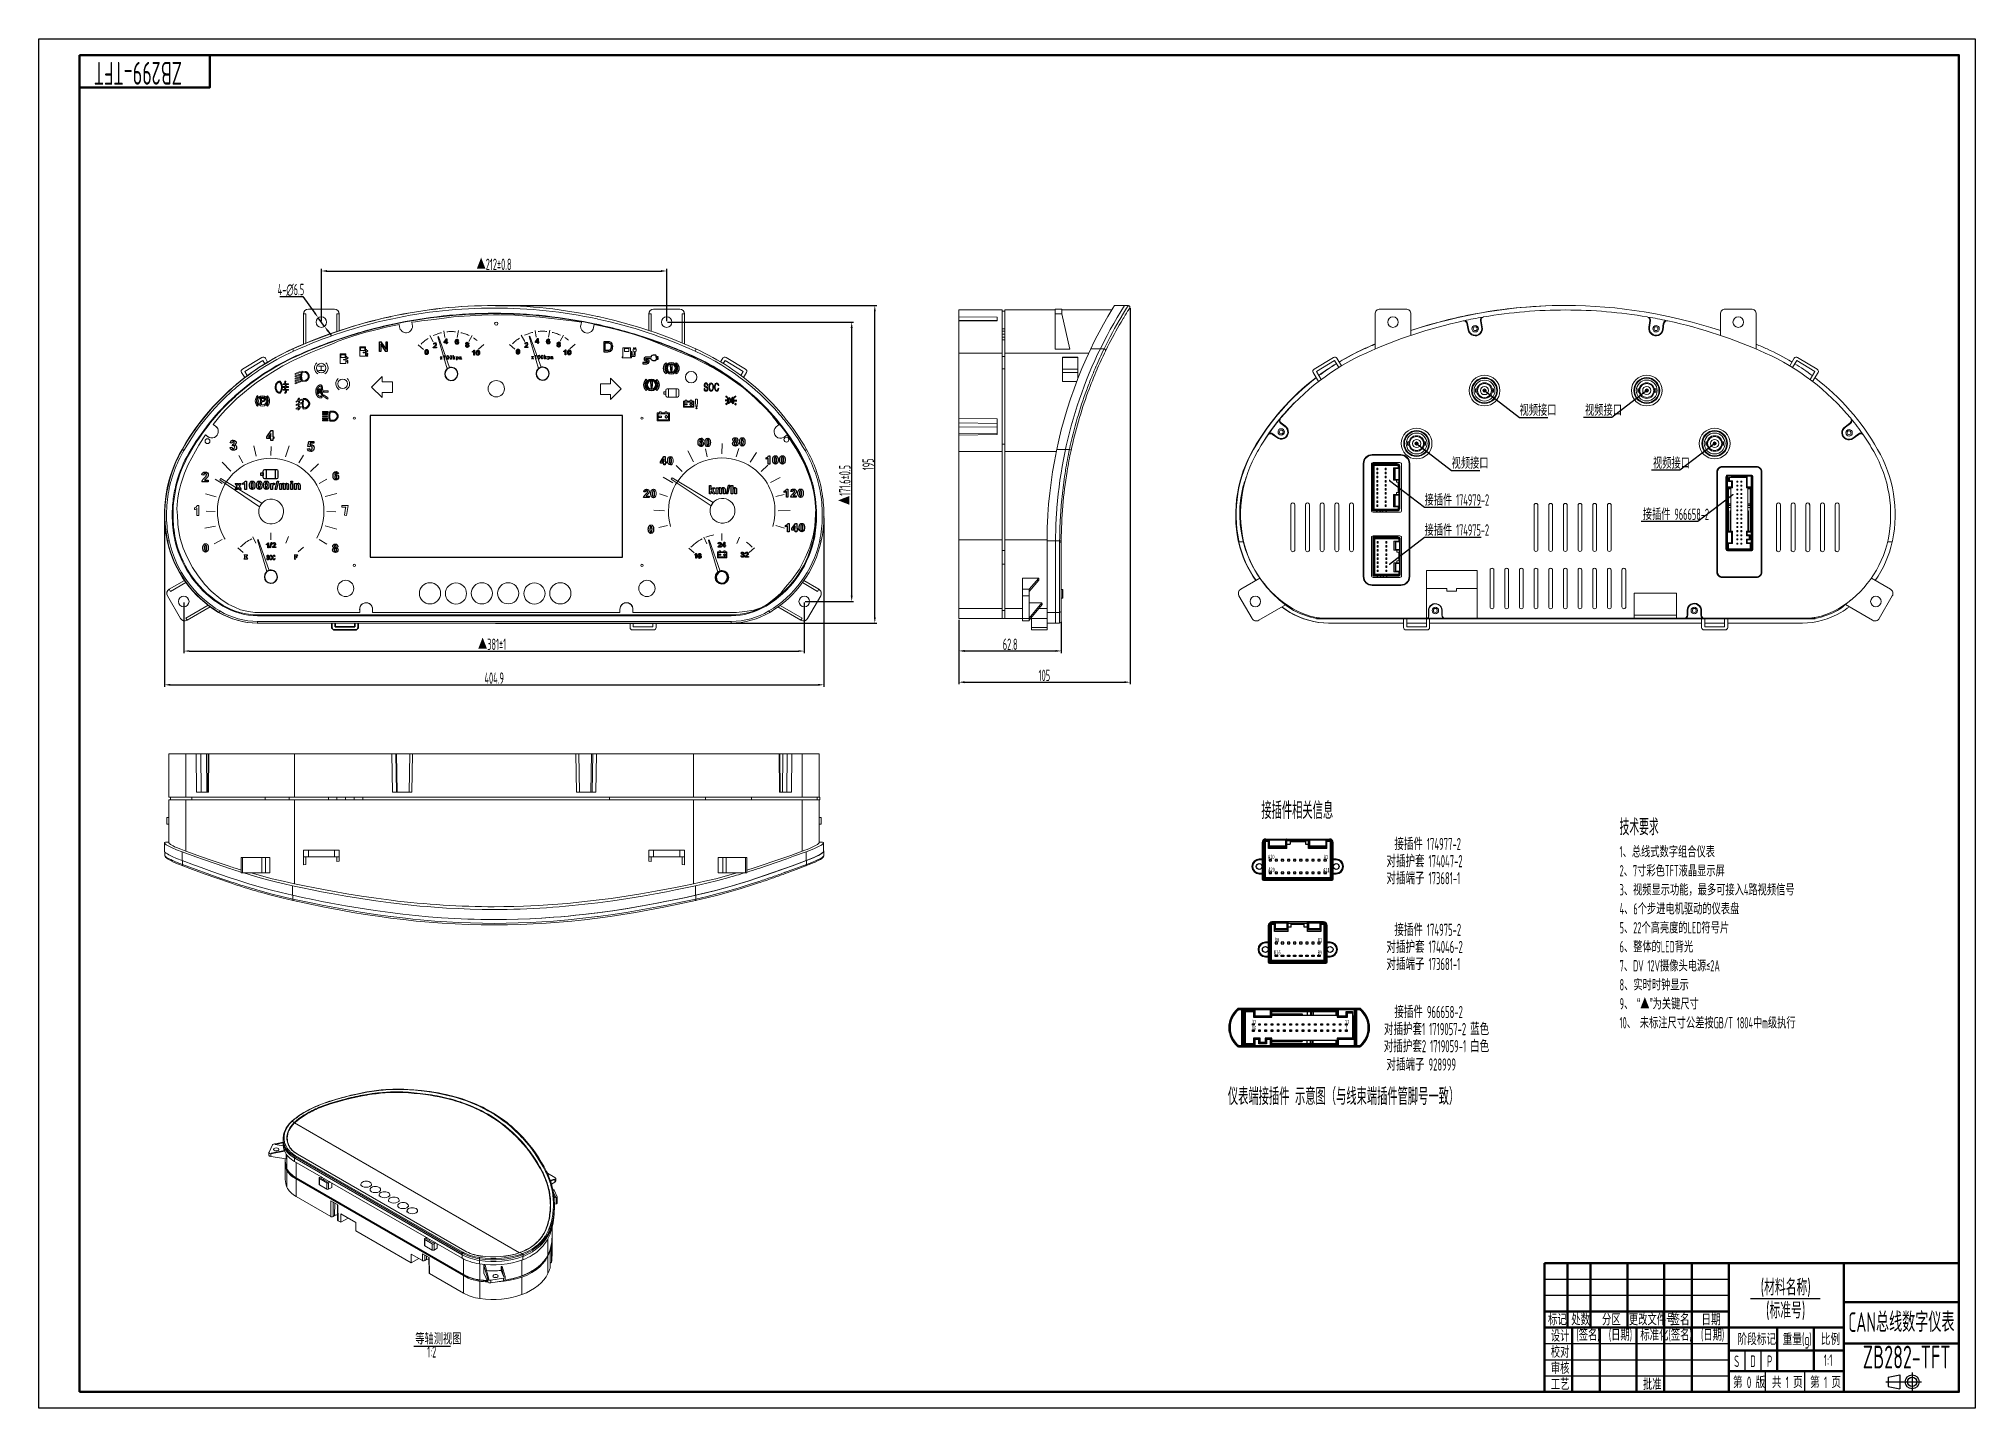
# Model space of a CAD drawing. Header units: millimetres. Extents: x 2768 to 3957, y 940 to 1781.
import ezdxf

# ---------------------------------------------------------------- set-up
doc = ezdxf.new("R2010")
doc.units = ezdxf.units.MM
doc.linetypes.add('ACAD_ISO08W100', pattern=[36, 24, -3, 6, -3])
doc.layers.add('DTM_AXIS', color=7, linetype='Continuous')
doc.layers.add('layer 1', color=7, linetype='Continuous')
for name, color, linetype, lineweight in [('尺寸标注', 2, 'Continuous', 25), ('文字标注', 3, 'Continuous', 25), ('粗实线', 7, 'Continuous', 50), ('细实线', 4, 'Continuous', 25), ('细点画线', 1, 'ACAD_ISO08W100', 25)]:
    doc.layers.add(name, color=color, linetype=linetype, lineweight=lineweight)
doc.styles.add('SGW', font='gbenor.shx', dxfattribs={"width": 0.6, "bigfont": 'hztxt.shx'})
doc.styles.add('样式 1', font='宋体.shx', dxfattribs={"width": 0.6})
doc.dimstyles.new('水平', dxfattribs={"dimtxt": 7, "dimasz": 3.5, "dimexe": 1.25, "dimexo": 0.625, "dimtad": 1, "dimtih": 1, "dimtoh": 1, "dimdsep": 46, "dimtxsty": 'SGW', "dimcen": 2.5, "dimadec": 0, "dimazin": 0, "dimtfac": 1, "dimtmove": 0, "dimatfit": 3, "dimfxl": 0, "dimarcsym": 0})
doc.dimstyles.new('线性', dxfattribs={"dimtxt": 7, "dimasz": 3.5, "dimexe": 1.25, "dimexo": 0.625, "dimtad": 1, "dimdsep": 46, "dimtxsty": 'SGW', "dimcen": 2.5, "dimadec": 0, "dimazin": 0, "dimtfac": 1, "dimtmove": 0, "dimatfit": 3, "dimfxl": 0, "dimarcsym": 0})

msp = doc.modelspace()

# ---------------------------------------------------------------- texts
at = {"layer": '文字标注', "style": 'SGW', "width": 0.67}
msp.add_text('ZB299-TFT', height=14, rotation=180, dxfattribs=at).set_placement((2856.426, 1767.009))
at = {"layer": '文字标注', "style": 'SGW'}
for s, height, width, p in [('视频接口', 7, 0.6, (3677.634, 1549.67)), ('视频接口', 7, 0.6, (3717.868, 1549.698)), ('视频接口', 7, 0.6, (3635.934, 1517.17)), ('视频接口', 7, 0.6, (3759.568, 1517.198)), ('接插件 174979-2', 7, 0.6, (3619.327, 1494.527)), ('接插件 966658-2', 7, 0.6, (3753.337, 1485.75)), ('接插件 174975-2', 7, 0.6, (3619.327, 1476.056)), ('接插件相关信息', 10.5, 0.6, (3519.134, 1302.079)), ('接插件 174977-2', 7.5, 0.6, (3600.788, 1282.994)), ('对插护套 174047-2', 7.5, 0.6, (3595.949, 1272.494)), ('对插端子 173681-1', 7.5, 0.6, (3595.949, 1261.994)), ('接插件 174975-2', 7.5, 0.6, (3600.788, 1230.302)), ('对插护套 174046-2', 7.5, 0.6, (3595.949, 1219.802)), ('对插端子 173681-1', 7.5, 0.6, (3595.949, 1209.302)), ('对插护套1 1719057-2 蓝色', 7.5, 0.6, (3594.403, 1169.353)), ('接插件 966658-2', 7.5, 0.6, (3600.788, 1179.853)), ('对插护套2 1719059-1 白色', 7.5, 0.6, (3594.263, 1158.853)), ('对插端子 928999', 7.5, 0.6, (3595.949, 1147.601)), ('(材料名称)', 9.898, 0.67, (3825.706, 1009.549)), ('标记', 7.07, 0.6, (3695.121, 991.17)), ('处数', 7.07, 0.6, (3709.381, 991.17)), ('分区', 7.07, 0.6, (3728.263, 991.17)), ('更改文件号', 7.07, 0.6, (3744.752, 991.17)), ('签名', 7.07, 0.67, (3770.26, 991.17)), ('日期', 7.07, 0.67, (3789.319, 991.17)), ('(标准号)', 9.898, 0.67, (3828.985, 995.35)), ('CAN总线数字仪表', 12, 0.67, (3879.511, 987.141)), ('等轴测视图', 7, 0.6, (2999.685, 979.428)), ('设计', 7.07, 0.6, (3696.833, 981.133)), ('(签名)', 7.07, 0.6, (3712.584, 981.783)), ('(日期)', 7.07, 0.6, (3732.499, 981.783)), ('标准化', 7.07, 0.6, (3751.816, 981.783)), ('(签名)', 7.07, 0.6, (3769.144, 981.783)), ('(日期)', 7.07, 0.6, (3789.059, 981.783)), ('阶段标记', 7.07, 0.67, (3811.48, 979.078)), ('重量(g)', 7.07, 0.67, (3839.196, 979.078)), ('比例', 7.07, 0.67, (3862.632, 979.078)), ('1:2', 7, 0.6, (3006.973, 971.41)), ('校对', 7.07, 0.6, (3696.833, 971.235)), ('审核', 7.07, 0.6, (3696.833, 961.337)), ('S', 7.07, 0.67, (3809.393, 965.594)), ('D', 7.07, 0.67, (3819.268, 965.594)), ('P', 7.07, 0.67, (3829.52, 965.594)), ('1:1', 7.07, 0.67, (3864.442, 966.259)), ('工艺', 7.07, 0.6, (3696.833, 951.439)), ('批准', 7.07, 0.6, (3753.393, 951.439)), ('第 0 版', 7.07, 0.67, (3808.699, 952.638)), ('共 1 页', 7.07, 0.67, (3832.54, 952.638)), ('第 1 页', 7.07, 0.67, (3856.045, 952.638))]:
    msp.add_text(s, height=height, dxfattribs=dict(at, width=width)).set_placement(p)
at = {"layer": '文字标注', "color": 3, "linetype": 'Continuous', "style": '样式 1', "width": 0.6}
for s, p in [('A10', (3523.267, 1277.582)), ('A20', (3523.421, 1269.638)), ('A1', (3557.461, 1277.459)), ('A11', (3557.093, 1269.406)), ('B8', (3527.484, 1226.463)), ('B1', (3553.746, 1226.392)), ('B16', (3526.987, 1218.737)), ('B9', (3553.721, 1218.784)), ('32', (3513.328, 1176.132)), ('17', (3570.525, 1176.132)), ('16', (3513.28, 1172.322)), ('1', (3570.926, 1172.322))]:
    msp.add_text(s, height=2.7, dxfattribs=at).set_placement(p)
at = {"layer": '文字标注', "color": 1, "true_color": 0xff0000, "style": 'SGW', "width": 0.6}
msp.add_text('仪表端接插件 示意图（与线束端插件管脚号一致）', height=10.5, dxfattribs=at).set_placement((3498.578, 1126.477))
at = {"layer": '文字标注', "color": 3, "true_color": 0x00ff00, "style": 'SGW', "width": 0.67}
msp.add_text('ZB282-TFT', height=14, dxfattribs=at).set_placement((3888.423, 964.708))
at = {"layer": '文字标注', "insert": (3739.075, 1302.145), "char_height": 5, "width": 119.65371, "attachment_point": 1, "style": 'SGW'}
msp.add_mtext('{\\H2x;技术要求\\P\\H0.7x;1、总线式数字组合仪表\\P2、7寸彩色TFT液晶显示屏\\P3、视频显示功能，最多可接入4路视频信号\\P4、6个步进电机驱动的仪表盘\\P5、22个高亮度的LED符号片\\P6、整体的LED背光\\P7、DV 12V摄像头电源≤2A\\P8、实时时钟显示\\P9、 “▲”为关键尺寸\\P10、 未标注尺寸公差按GB/T 1804中m级执行}', dxfattribs=at)

# ---------------------------------------------------------------- blocks, each defined once
blk = doc.blocks.new('*D2')
at = {"layer": 'Defpoints', "color": 0, "transparency": 16777216}
for p in [(2857.5, 1435.7), (3238.5, 1435.7), (3238.5, 1405.2)]:
    blk.add_point(p, dxfattribs=at)
at = {"layer": '尺寸标注', "color": 0, "lineweight": -2, "transparency": 16777216}
for p, q in [((2857.5, 1435), (2857.5, 1404)), ((3238.5, 1435), (3238.5, 1404)), ((2861, 1405.2), (3235, 1405.2))]:
    blk.add_line(p, q, dxfattribs=at)
at = {"layer": '尺寸标注', "color": 0, "transparency": 16777216}
for points in [[(2861, 1405.8), (2861, 1404.7), (2857.5, 1405.2)], [(3235, 1405.8), (3235, 1404.7), (3238.5, 1405.2)]]:
    blk.add_solid(points, dxfattribs=at)
at = {"layer": '尺寸标注', "color": 0, "transparency": 16777216, "insert": (3046.8, 1409.4), "char_height": 7, "attachment_point": 5, "style": 'SGW'}
blk.add_mtext('▲381%%P1', dxfattribs=at)
blk = doc.blocks.new('_DotSmall')
at = {"color": 0, "linetype": 'ByBlock', "const_width": 0.5}
blk.add_lwpolyline([(-0.0625, 0, 1), (0.0625, 0, 1)], format="xyb", close=True, dxfattribs=at)
blk = doc.blocks.new('*D3')
at = {"layer": 'Defpoints', "color": 0, "transparency": 16777216}
for p in [(3154, 1607.2), (3267.6, 1607.2), (3238.5, 1435.7)]:
    blk.add_point(p, dxfattribs=at)
at = {"layer": '尺寸标注', "color": 0, "lineweight": -2, "transparency": 16777216}
for p, q in [((3154.6, 1607.2), (3268.8, 1607.2)), ((3267.6, 1439.2), (3267.6, 1603.7)), ((3239.1, 1435.7), (3268.8, 1435.7))]:
    blk.add_line(p, q, dxfattribs=at)
at = {"layer": '尺寸标注', "color": 0, "transparency": 16777216}
for points in [[(3267, 1603.7), (3268.2, 1603.7), (3267.6, 1607.2)], [(3267, 1439.2), (3268.2, 1439.2), (3267.6, 1435.7)]]:
    blk.add_solid(points, dxfattribs=at)
at = {"layer": '尺寸标注', "color": 0, "transparency": 16777216, "insert": (3263.4, 1507.2), "char_height": 7, "attachment_point": 5, "rotation": 90, "style": 'SGW'}
blk.add_mtext('▲171.6%%P0.5', dxfattribs=at)
blk = doc.blocks.new('*D4')
at = {"layer": 'Defpoints', "color": 0, "transparency": 16777216}
for p in [(3154, 1638.6), (2942, 1607.2), (3154, 1607.2)]:
    blk.add_point(p, dxfattribs=at)
at = {"layer": '尺寸标注', "color": 0, "lineweight": -2, "transparency": 16777216}
for p, q in [((2942, 1607.8), (2942, 1639.9)), ((2945.5, 1638.6), (3150.5, 1638.6)), ((3154, 1607.8), (3154, 1639.9))]:
    blk.add_line(p, q, dxfattribs=at)
at = {"layer": '尺寸标注', "color": 0, "transparency": 16777216}
for points in [[(2945.5, 1639.2), (2945.5, 1638), (2942, 1638.6)], [(3150.5, 1639.2), (3150.5, 1638), (3154, 1638.6)]]:
    blk.add_solid(points, dxfattribs=at)
at = {"layer": '尺寸标注', "color": 0, "transparency": 16777216, "insert": (3048, 1642.7), "char_height": 7, "attachment_point": 5, "style": 'SGW'}
blk.add_mtext('▲212%%P0.8', dxfattribs=at)
blk = doc.blocks.new('*D5')
at = {"layer": 'Defpoints', "color": 0, "transparency": 16777216}
for p in [(2845.7, 1489.7), (3250.5, 1487.5), (3250.5, 1384.5)]:
    blk.add_point(p, dxfattribs=at)
at = {"layer": '尺寸标注', "color": 0, "lineweight": -2, "transparency": 16777216}
for p, q in [((2845.7, 1489.1), (2845.7, 1383.3)), ((3250.5, 1486.8), (3250.5, 1383.3)), ((2849.2, 1384.5), (3247, 1384.5))]:
    blk.add_line(p, q, dxfattribs=at)
at = {"layer": '尺寸标注', "color": 0, "transparency": 16777216}
for points in [[(2849.2, 1385.1), (2849.2, 1383.9), (2845.7, 1384.5)], [(3247, 1385.1), (3247, 1383.9), (3250.5, 1384.5)]]:
    blk.add_solid(points, dxfattribs=at)
at = {"layer": '尺寸标注', "color": 0, "transparency": 16777216, "insert": (3048.1, 1388.6), "char_height": 7, "attachment_point": 5, "style": 'SGW'}
blk.add_mtext('404.9', dxfattribs=at)
blk = doc.blocks.new('*D6')
at = {"layer": 'Defpoints', "color": 0, "transparency": 16777216}
for p in [(3048.4, 1617.4), (3281.8, 1617.4), (3048.2, 1422.4)]:
    blk.add_point(p, dxfattribs=at)
at = {"layer": '尺寸标注', "color": 0, "lineweight": -2, "transparency": 16777216}
for p, q in [((3049, 1617.4), (3283, 1617.4)), ((3281.8, 1425.9), (3281.8, 1613.9)), ((3048.9, 1422.4), (3283, 1422.4))]:
    blk.add_line(p, q, dxfattribs=at)
at = {"layer": '尺寸标注', "color": 0, "transparency": 16777216}
for points in [[(3281.2, 1613.9), (3282.4, 1613.9), (3281.8, 1617.4)], [(3281.2, 1425.9), (3282.4, 1425.9), (3281.8, 1422.4)]]:
    blk.add_solid(points, dxfattribs=at)
at = {"layer": '尺寸标注', "color": 0, "transparency": 16777216, "insert": (3277.7, 1519.9), "char_height": 7, "attachment_point": 5, "rotation": 90, "style": 'SGW'}
blk.add_mtext('195', dxfattribs=at)
blk = doc.blocks.new('*D7')
at = {"layer": 'Defpoints', "color": 0, "transparency": 16777216}
for p in [(2940.1, 1609.9), (2943.9, 1604.6)]:
    blk.add_point(p, dxfattribs=at)
at = {"layer": '尺寸标注', "color": 0, "lineweight": -2, "transparency": 16777216}
for p, q in [((2916.5, 1622.9), (2930.6, 1622.9)), ((2930.6, 1622.9), (2938, 1612.7)), ((2943.9, 1604.6), (2940.1, 1609.9)), ((2946, 1601.8), (2948, 1598.9))]:
    blk.add_line(p, q, dxfattribs=at)
at = {"layer": '尺寸标注', "color": 0, "transparency": 16777216}
for points in [[(2938.5, 1613), (2937.6, 1612.3), (2940.1, 1609.9)], [(2946.4, 1602.1), (2945.5, 1601.4), (2943.9, 1604.6)]]:
    blk.add_solid(points, dxfattribs=at)
at = {"layer": '尺寸标注', "color": 0, "transparency": 16777216, "insert": (2923.3, 1627), "char_height": 7, "attachment_point": 5, "style": 'SGW'}
blk.add_mtext('4-∅6.5', dxfattribs=at)
blk = doc.blocks.new('*D8')
at = {"layer": 'Defpoints', "color": 0, "transparency": 16777216}
for p in [(3333.4, 1425.2), (3396.3, 1423.7), (3396.3, 1405.3)]:
    blk.add_point(p, dxfattribs=at)
at = {"layer": '尺寸标注', "color": 0, "lineweight": -2, "transparency": 16777216}
for p, q in [((3333.4, 1424.5), (3333.4, 1404)), ((3396.3, 1423.1), (3396.3, 1404)), ((3336.9, 1405.3), (3392.8, 1405.3))]:
    blk.add_line(p, q, dxfattribs=at)
at = {"layer": '尺寸标注', "color": 0, "transparency": 16777216}
for points in [[(3336.9, 1405.9), (3336.9, 1404.7), (3333.4, 1405.3)], [(3392.8, 1405.9), (3392.8, 1404.7), (3396.3, 1405.3)]]:
    blk.add_solid(points, dxfattribs=at)
at = {"layer": '尺寸标注', "color": 0, "transparency": 16777216, "insert": (3364.9, 1409.4), "char_height": 7, "attachment_point": 5, "style": 'SGW'}
blk.add_mtext('62.8', dxfattribs=at)
blk = doc.blocks.new('*D9')
at = {"layer": 'Defpoints', "color": 0, "transparency": 16777216}
for p in [(3438.5, 1616.4), (3333.4, 1424.5), (3438.5, 1386.1)]:
    blk.add_point(p, dxfattribs=at)
at = {"layer": '尺寸标注', "color": 0, "lineweight": -2, "transparency": 16777216}
for p, q in [((3438.5, 1615.8), (3438.5, 1384.9)), ((3333.4, 1423.9), (3333.4, 1384.9)), ((3336.9, 1386.1), (3435, 1386.1))]:
    blk.add_line(p, q, dxfattribs=at)
at = {"layer": '尺寸标注', "color": 0, "transparency": 16777216}
for points in [[(3336.9, 1386.7), (3336.9, 1385.5), (3333.4, 1386.1)], [(3435, 1386.7), (3435, 1385.5), (3438.5, 1386.1)]]:
    blk.add_solid(points, dxfattribs=at)
at = {"layer": '尺寸标注', "color": 0, "transparency": 16777216, "insert": (3385.9, 1390.3), "char_height": 7, "attachment_point": 5, "style": 'SGW'}
blk.add_mtext('105', dxfattribs=at)

# ---------------------------------------------------------------- dimensions: what is measured, and where the dimension line sits
at = {"layer": '尺寸标注'}
dim = msp.add_linear_dim(base=(3153.99, 1638.621), p1=(2941.99, 1607.225), p2=(3153.99, 1607.225), text='▲<>%%P0.8', dimstyle='线性', override={"dimldrblk": 'DotSmall'}, dxfattribs=at)
dim.commit()
dim.dimension.update_dxf_attribs({"geometry": '*D4', "text_midpoint": (3047.99, 1642.746)})
dim = msp.add_diameter_dim_2p(p1=(2943.9, 1604.595), p2=(2940.08, 1609.854), text='4-<>', dimstyle='水平', dxfattribs=at)
dim.commit()
dim.dimension.update_dxf_attribs({"geometry": '*D7', "text_midpoint": (2923.264, 1622.886), "dimtype": 163})
dim = msp.add_linear_dim(base=(3281.8, 1617.424), p1=(3048.242, 1422.425), p2=(3048.359, 1617.424), angle=90, dimstyle='线性', dxfattribs=at)
dim.commit()
dim.dimension.update_dxf_attribs({"geometry": '*D6', "text_midpoint": (3281.8, 1519.924), "dimtype": 160})
dim = msp.add_linear_dim(base=(3267.573, 1607.225), p1=(3238.49, 1435.655), p2=(3153.99, 1607.225), angle=90, text='▲<>%%P0.5', dimstyle='线性', override={"dimdec": 1, "dimldrblk": 'DotSmall'}, dxfattribs=at)
dim.commit()
dim.dimension.update_dxf_attribs({"geometry": '*D3', "text_midpoint": (3267.573, 1507.203), "dimtype": 160})
for base, p1, p2, override, picture, middle in [((3438.457, 1386.133), (3333.439, 1424.55), (3438.457, 1616.425), {"dimdec": 1}, '*D9', (3385.948, 1390.258)), ((3250.544, 1384.509), (2845.68, 1489.724), (3250.544, 1487.475), {"dimdec": 1, "dimldrblk": 'DotSmall'}, '*D5', (3048.112, 1388.634)), ((3396.2894, 1405.26966), (3333.43942, 1425.17474), (3396.2894, 1423.6838), {"dimdec": 1}, '*D8', (3364.86441, 1409.39466))]:
    dim = msp.add_linear_dim(base=base, p1=p1, p2=p2, dimstyle='线性', override=override, dxfattribs=at)
    dim.commit()
    dim.dimension.update_dxf_attribs({"geometry": picture, "text_midpoint": middle})
dim = msp.add_linear_dim(base=(3238.49, 1405.249), p1=(2857.49, 1435.655), p2=(3238.49, 1435.655), text='▲<>%%P1', dimstyle='线性', override={"dimldrblk": 'DotSmall'}, dxfattribs=at)
dim.commit()
dim.dimension.update_dxf_attribs({"geometry": '*D2', "text_midpoint": (3046.807, 1405.249), "dimtype": 160})

# ---------------------------------------------------------------- linework, layer by layer
for p, q in [((2908.082, 1516.749), (2908.082, 1510.984)), ((2913.559, 1516.749), (2913.559, 1510.984))]:
    msp.add_line(p, q)
at = {"color": 7, "linetype": 'Continuous'}
for p, q in [((3519.634, 1287.566), (3519.634, 1265.216)), ((3520.384, 1287.566), (3519.634, 1287.566)), ((3520.384, 1287.566), (3520.384, 1264.466)), ((3520.834, 1288.637), (3520.834, 1265.666)), ((3520.856, 1288.894), (3521.434, 1288.316)), ((3524.134, 1288.916), (3521.23, 1288.916)), ((3521.434, 1288.316), (3521.434, 1266.266)), ((3523.534, 1288.316), (3521.434, 1288.316)), ((3521.884, 1289.066), (3521.884, 1289.816)), ((3521.884, 1289.816), (3561.034, 1289.816)), ((3534.184, 1289.066), (3521.884, 1289.066)), ((3524.134, 1288.916), (3523.534, 1288.316)), ((3523.534, 1283.966), (3523.534, 1288.316)), ((3524.134, 1285.616), (3523.534, 1285.016)), ((3523.534, 1285.016), (3534.784, 1285.016)), ((3524.134, 1285.616), (3524.134, 1288.916)), ((3524.134, 1285.616), (3534.184, 1285.616)), ((3534.184, 1285.616), (3534.184, 1289.066)), ((3534.784, 1285.016), (3534.184, 1285.616)), ((3534.784, 1283.966), (3534.784, 1289.816)), ((3534.784, 1288.916), (3548.134, 1288.916)), ((3534.784, 1286.666), (3536.734, 1286.666)), ((3536.734, 1288.916), (3536.734, 1286.666)), ((3536.734, 1288.316), (3546.184, 1288.316)), ((3546.184, 1288.916), (3546.184, 1286.666)), ((3546.184, 1286.666), (3548.134, 1286.666)), ((3548.134, 1283.966), (3548.134, 1289.816)), ((3548.134, 1285.016), (3548.734, 1285.616)), ((3548.134, 1285.016), (3559.384, 1285.016)), ((3548.734, 1289.066), (3548.734, 1285.616)), ((3561.034, 1289.066), (3548.734, 1289.066)), ((3548.734, 1285.616), (3558.784, 1285.616)), ((3561.688, 1288.916), (3558.784, 1288.916)), ((3558.784, 1288.916), (3558.784, 1285.616)), ((3558.784, 1288.916), (3559.384, 1288.316)), ((3558.784, 1285.616), (3559.384, 1285.016)), ((3561.484, 1288.316), (3559.384, 1288.316)), ((3559.384, 1283.966), (3559.384, 1288.316)), ((3561.034, 1289.066), (3561.034, 1289.816)), ((3562.062, 1288.894), (3561.484, 1288.316)), ((3561.484, 1266.266), (3561.484, 1288.316)), ((3562.084, 1265.666), (3562.084, 1288.637)), ((3562.534, 1287.566), (3563.284, 1287.566)), ((3562.534, 1264.466), (3562.534, 1287.566)), ((3563.284, 1265.216), (3563.284, 1287.566)), ((3517.834, 1276.991), (3517.834, 1277.441)), ((3519.634, 1277.441), (3517.834, 1277.441)), ((3519.634, 1276.991), (3517.834, 1276.991)), ((3534.784, 1283.966), (3523.534, 1283.966)), ((3523.834, 1277.321), (3523.834, 1276.361)), ((3525.334, 1277.321), (3523.834, 1277.321)), ((3523.834, 1276.361), (3525.334, 1276.361)), ((3525.334, 1276.361), (3525.334, 1277.321)), ((3527.584, 1277.321), (3527.584, 1276.361)), ((3529.084, 1277.321), (3527.584, 1277.321)), ((3527.584, 1276.361), (3529.084, 1276.361)), ((3529.084, 1276.361), (3529.084, 1277.321)), ((3531.334, 1277.321), (3531.334, 1276.361)), ((3532.384, 1277.321), (3531.334, 1277.321)), ((3531.334, 1276.361), (3532.834, 1276.361)), ((3532.834, 1276.361), (3532.834, 1276.871)), ((3535.084, 1277.321), (3535.084, 1276.361)), ((3536.584, 1277.321), (3535.084, 1277.321)), ((3535.084, 1276.361), (3536.584, 1276.361)), ((3536.584, 1276.361), (3536.584, 1277.321)), ((3538.834, 1277.321), (3538.834, 1276.361)), ((3540.334, 1277.321), (3538.834, 1277.321)), ((3538.834, 1276.361), (3540.334, 1276.361)), ((3540.334, 1276.361), (3540.334, 1277.321)), ((3544.084, 1277.321), (3542.584, 1277.321)), ((3542.584, 1277.321), (3542.584, 1276.361)), ((3542.584, 1276.361), (3544.084, 1276.361)), ((3544.084, 1276.361), (3544.084, 1277.321)), ((3547.834, 1277.321), (3546.334, 1277.321)), ((3546.334, 1277.321), (3546.334, 1276.361)), ((3546.334, 1276.361), (3547.834, 1276.361)), ((3547.834, 1276.361), (3547.834, 1277.321)), ((3559.384, 1283.966), (3548.134, 1283.966)), ((3551.584, 1277.321), (3550.084, 1277.321)), ((3550.084, 1277.321), (3550.084, 1276.361)), ((3550.084, 1276.361), (3551.584, 1276.361)), ((3551.584, 1276.361), (3551.584, 1277.321)), ((3555.334, 1277.321), (3553.834, 1277.321)), ((3553.834, 1277.321), (3553.834, 1276.361)), ((3553.834, 1276.361), (3555.334, 1276.361)), ((3555.334, 1276.361), (3555.334, 1277.321)), ((3559.084, 1277.321), (3557.584, 1277.321)), ((3557.584, 1277.321), (3557.584, 1276.361)), ((3557.584, 1276.361), (3559.084, 1276.361)), ((3559.084, 1276.361), (3559.084, 1277.321)), ((3565.084, 1277.441), (3563.284, 1277.441)), ((3565.084, 1276.991), (3563.284, 1276.991)), ((3565.084, 1276.991), (3565.084, 1277.441)), ((3517.834, 1268.891), (3517.834, 1268.441)), ((3517.834, 1268.891), (3519.634, 1268.891)), ((3517.834, 1268.441), (3519.634, 1268.441)), ((3519.634, 1265.216), (3563.284, 1265.216)), ((3520.384, 1264.466), (3562.534, 1264.466)), ((3520.834, 1265.666), (3521.434, 1266.266)), ((3520.834, 1265.666), (3562.084, 1265.666)), ((3521.434, 1266.266), (3561.484, 1266.266)), ((3523.834, 1269.521), (3523.834, 1268.561)), ((3525.334, 1269.521), (3523.834, 1269.521)), ((3523.834, 1268.561), (3525.334, 1268.561)), ((3525.334, 1268.561), (3525.334, 1269.521)), ((3527.584, 1269.521), (3527.584, 1268.561)), ((3529.084, 1269.521), (3527.584, 1269.521)), ((3527.584, 1268.561), (3529.084, 1268.561)), ((3529.084, 1268.561), (3529.084, 1269.521)), ((3531.334, 1269.521), (3531.334, 1268.561)), ((3532.834, 1269.521), (3531.334, 1269.521)), ((3531.334, 1268.561), (3532.834, 1268.561)), ((3532.834, 1268.561), (3532.834, 1269.521)), ((3535.084, 1269.521), (3535.084, 1268.561)), ((3536.584, 1269.521), (3535.084, 1269.521)), ((3535.084, 1268.561), (3536.584, 1268.561)), ((3536.584, 1268.561), (3536.584, 1269.521)), ((3540.334, 1269.521), (3538.834, 1269.521)), ((3538.834, 1269.521), (3538.834, 1268.561)), ((3538.834, 1268.561), (3540.334, 1268.561)), ((3540.334, 1268.561), (3540.334, 1269.521)), ((3544.084, 1269.521), (3542.584, 1269.521)), ((3542.584, 1269.521), (3542.584, 1268.561)), ((3542.584, 1268.561), (3544.084, 1268.561)), ((3544.084, 1268.561), (3544.084, 1269.521)), ((3547.834, 1269.521), (3546.334, 1269.521)), ((3546.334, 1269.521), (3546.334, 1268.561)), ((3546.334, 1268.561), (3547.834, 1268.561)), ((3547.834, 1268.561), (3547.834, 1269.521)), ((3551.584, 1269.521), (3550.084, 1269.521)), ((3550.084, 1269.521), (3550.084, 1268.561)), ((3550.084, 1268.561), (3551.584, 1268.561)), ((3551.584, 1268.561), (3551.584, 1269.521)), ((3555.334, 1269.521), (3553.834, 1269.521)), ((3553.834, 1269.521), (3553.834, 1268.561)), ((3553.834, 1268.561), (3555.334, 1268.561)), ((3555.334, 1268.561), (3555.334, 1269.521)), ((3559.084, 1269.521), (3557.584, 1269.521)), ((3557.584, 1269.521), (3557.584, 1268.561)), ((3557.584, 1268.561), (3559.084, 1268.561)), ((3559.084, 1268.561), (3559.084, 1269.521)), ((3562.084, 1265.666), (3561.484, 1266.266)), ((3563.284, 1268.891), (3565.084, 1268.891)), ((3563.284, 1268.441), (3565.084, 1268.441)), ((3565.084, 1268.891), (3565.084, 1268.441)), ((3523.384, 1236.624), (3523.384, 1214.274)), ((3524.134, 1236.624), (3523.384, 1236.624)), ((3524.134, 1236.624), (3524.134, 1213.524)), ((3524.584, 1237.696), (3524.584, 1214.724)), ((3524.606, 1237.953), (3525.184, 1237.374)), ((3527.884, 1237.974), (3524.98, 1237.974)), ((3525.184, 1237.374), (3525.184, 1215.324)), ((3527.284, 1237.374), (3525.184, 1237.374)), ((3525.634, 1238.124), (3525.634, 1238.874)), ((3557.284, 1238.874), (3525.634, 1238.874)), ((3534.934, 1238.124), (3525.634, 1238.124)), ((3527.884, 1237.974), (3527.284, 1237.374)), ((3527.284, 1233.024), (3527.284, 1237.374)), ((3527.884, 1234.674), (3527.884, 1237.974)), ((3534.934, 1234.674), (3534.934, 1238.124)), ((3535.534, 1233.024), (3535.534, 1238.874)), ((3547.384, 1237.974), (3535.534, 1237.974)), ((3537.484, 1235.724), (3537.484, 1237.974)), ((3545.434, 1237.374), (3537.484, 1237.374)), ((3545.434, 1235.724), (3545.434, 1237.974)), ((3547.384, 1233.024), (3547.384, 1238.874)), ((3547.984, 1238.124), (3547.984, 1234.674)), ((3557.284, 1238.124), (3547.984, 1238.124)), ((3557.938, 1237.974), (3555.034, 1237.974)), ((3555.034, 1237.974), (3555.034, 1234.674)), ((3555.034, 1237.974), (3555.634, 1237.374)), ((3557.734, 1237.374), (3555.634, 1237.374)), ((3555.634, 1237.374), (3555.634, 1233.024)), ((3557.284, 1238.124), (3557.284, 1238.874)), ((3558.312, 1237.953), (3557.734, 1237.374)), ((3557.734, 1215.324), (3557.734, 1237.374)), ((3558.334, 1214.724), (3558.334, 1237.696)), ((3558.784, 1236.624), (3559.534, 1236.624)), ((3558.784, 1213.524), (3558.784, 1236.624)), ((3559.534, 1214.274), (3559.534, 1236.624)), ((3521.584, 1226.049), (3521.584, 1226.499)), ((3523.384, 1226.499), (3521.584, 1226.499)), ((3523.384, 1226.049), (3521.584, 1226.049)), ((3527.884, 1234.674), (3527.284, 1234.074)), ((3535.534, 1234.074), (3527.284, 1234.074)), ((3535.534, 1233.024), (3527.284, 1233.024)), ((3527.584, 1226.379), (3527.584, 1225.419)), ((3529.084, 1226.379), (3527.584, 1226.379)), ((3527.584, 1225.419), (3529.084, 1225.419)), ((3534.934, 1234.674), (3527.884, 1234.674)), ((3529.084, 1225.419), (3529.084, 1226.379)), ((3531.334, 1226.379), (3531.334, 1225.419)), ((3532.834, 1226.379), (3531.334, 1226.379)), ((3531.334, 1225.419), (3532.834, 1225.419)), ((3532.834, 1225.419), (3532.834, 1226.379)), ((3534.934, 1234.674), (3535.534, 1234.074)), ((3535.084, 1226.379), (3535.084, 1225.419)), ((3536.584, 1226.379), (3535.084, 1226.379)), ((3535.084, 1225.419), (3536.584, 1225.419)), ((3537.484, 1235.724), (3535.534, 1235.724)), ((3536.584, 1225.419), (3536.584, 1226.379)), ((3538.834, 1226.379), (3538.834, 1225.419)), ((3540.334, 1226.379), (3538.834, 1226.379)), ((3538.834, 1225.419), (3540.334, 1225.419)), ((3540.334, 1225.419), (3540.334, 1226.379)), ((3544.084, 1226.379), (3542.584, 1226.379)), ((3542.584, 1226.379), (3542.584, 1225.419)), ((3542.584, 1225.419), (3544.084, 1225.419)), ((3544.084, 1225.419), (3544.084, 1226.379)), ((3547.384, 1235.724), (3545.434, 1235.724)), ((3547.834, 1226.379), (3546.334, 1226.379)), ((3546.334, 1226.379), (3546.334, 1225.419)), ((3546.334, 1225.419), (3547.834, 1225.419)), ((3547.384, 1234.074), (3547.984, 1234.674)), ((3555.634, 1234.074), (3547.384, 1234.074)), ((3555.634, 1233.024), (3547.384, 1233.024)), ((3547.834, 1225.419), (3547.834, 1226.379)), ((3555.034, 1234.674), (3547.984, 1234.674)), ((3551.584, 1226.379), (3550.084, 1226.379)), ((3550.084, 1226.379), (3550.084, 1225.419)), ((3550.084, 1225.419), (3551.584, 1225.419)), ((3551.584, 1225.419), (3551.584, 1226.379)), ((3555.334, 1226.379), (3553.834, 1226.379)), ((3553.834, 1226.379), (3553.834, 1225.419)), ((3553.834, 1225.419), (3555.334, 1225.419)), ((3555.034, 1234.674), (3555.634, 1234.074)), ((3555.334, 1225.419), (3555.334, 1226.379)), ((3561.334, 1226.499), (3559.534, 1226.499)), ((3561.334, 1226.049), (3559.534, 1226.049)), ((3561.334, 1226.049), (3561.334, 1226.499)), ((3521.584, 1217.949), (3521.584, 1217.499)), ((3521.584, 1217.949), (3523.384, 1217.949)), ((3521.584, 1217.499), (3523.384, 1217.499)), ((3523.384, 1214.274), (3559.534, 1214.274)), ((3524.134, 1213.524), (3558.784, 1213.524)), ((3524.584, 1214.724), (3525.184, 1215.324)), ((3524.584, 1214.724), (3558.334, 1214.724)), ((3525.184, 1215.324), (3557.734, 1215.324)), ((3527.584, 1217.619), (3527.584, 1218.579)), ((3527.584, 1218.579), (3529.084, 1218.579)), ((3529.084, 1217.619), (3527.584, 1217.619)), ((3529.084, 1218.579), (3529.084, 1217.619)), ((3531.334, 1217.619), (3531.334, 1218.579)), ((3531.334, 1218.579), (3532.834, 1218.579)), ((3532.834, 1217.619), (3531.334, 1217.619)), ((3532.834, 1218.579), (3532.834, 1217.619)), ((3535.084, 1218.579), (3536.584, 1218.579)), ((3535.084, 1217.619), (3535.084, 1218.579)), ((3536.584, 1217.619), (3535.084, 1217.619)), ((3536.584, 1218.579), (3536.584, 1217.619)), ((3538.834, 1218.579), (3540.334, 1218.579)), ((3538.834, 1217.619), (3538.834, 1218.579)), ((3540.334, 1217.619), (3538.834, 1217.619)), ((3540.334, 1218.579), (3540.334, 1217.619)), ((3542.584, 1218.579), (3544.084, 1218.579)), ((3542.584, 1217.619), (3542.584, 1218.579)), ((3544.084, 1217.619), (3542.584, 1217.619)), ((3544.084, 1218.579), (3544.084, 1217.619)), ((3546.334, 1218.579), (3547.834, 1218.579)), ((3546.334, 1217.619), (3546.334, 1218.579)), ((3547.834, 1217.619), (3546.334, 1217.619)), ((3547.834, 1218.579), (3547.834, 1217.619)), ((3550.084, 1218.579), (3551.584, 1218.579)), ((3550.084, 1217.619), (3550.084, 1218.579)), ((3551.584, 1217.619), (3550.084, 1217.619)), ((3551.584, 1218.579), (3551.584, 1217.619)), ((3553.834, 1218.579), (3555.334, 1218.579)), ((3553.834, 1217.619), (3553.834, 1218.579)), ((3555.334, 1217.619), (3553.834, 1217.619)), ((3555.334, 1218.579), (3555.334, 1217.619)), ((3558.334, 1214.724), (3557.734, 1215.324)), ((3559.534, 1217.949), (3561.334, 1217.949)), ((3559.534, 1217.499), (3561.334, 1217.499)), ((3561.334, 1217.949), (3561.334, 1217.499)), ((3504.529, 1185.506), (3505.009, 1184.93)), ((3505.009, 1184.93), (3505.009, 1185.68)), ((3579.647, 1185.68), (3505.009, 1185.68)), ((3579.647, 1184.93), (3505.009, 1184.93)), ((3506.928, 1184.929), (3506.928, 1163.03)), ((3507.678, 1184.93), (3507.678, 1163.03)), ((3508.428, 1162.28), (3508.428, 1185.68)), ((3508.728, 1163.33), (3508.728, 1184.63)), ((3509.478, 1183.88), (3508.728, 1184.63)), ((3508.728, 1184.63), (3515.028, 1184.63)), ((3509.478, 1164.08), (3509.478, 1183.88)), ((3509.478, 1183.88), (3514.278, 1183.88)), ((3514.278, 1183.88), (3515.028, 1184.63)), ((3514.278, 1183.88), (3514.278, 1180.43)), ((3514.278, 1180.43), (3515.028, 1181.18)), ((3514.278, 1180.43), (3525.528, 1180.43)), ((3515.028, 1184.63), (3515.028, 1181.18)), ((3515.028, 1181.18), (3524.778, 1181.18)), ((3524.778, 1181.18), (3524.778, 1184.63)), ((3525.528, 1183.88), (3524.778, 1184.63)), ((3524.778, 1184.63), (3566.328, 1184.63)), ((3525.528, 1180.43), (3524.778, 1181.18)), ((3525.528, 1180.43), (3525.528, 1183.88)), ((3525.528, 1183.88), (3565.578, 1183.88)), ((3525.528, 1182.455), (3544.278, 1182.455)), ((3525.528, 1181.705), (3565.578, 1181.705)), ((3544.278, 1182.455), (3544.278, 1181.705)), ((3547.278, 1183.88), (3547.278, 1181.705)), ((3549.378, 1183.88), (3549.378, 1181.705)), ((3549.619, 1183.88), (3549.619, 1181.705)), ((3550.653, 1183.88), (3550.653, 1181.705)), ((3550.871, 1183.88), (3550.871, 1181.705)), ((3564.763, 1183.88), (3564.763, 1181.705)), ((3566.328, 1184.63), (3565.578, 1183.88)), ((3565.578, 1183.88), (3565.578, 1180.43)), ((3566.328, 1181.18), (3565.578, 1180.43)), ((3565.578, 1180.43), (3572.028, 1180.43)), ((3566.328, 1184.63), (3566.328, 1181.18)), ((3566.328, 1181.18), (3571.278, 1181.18)), ((3571.278, 1183.88), (3575.178, 1183.88)), ((3571.278, 1181.18), (3571.278, 1183.88)), ((3572.028, 1183.13), (3571.278, 1183.88)), ((3572.028, 1180.43), (3571.278, 1181.18)), ((3572.028, 1183.13), (3575.178, 1183.13)), ((3572.028, 1180.43), (3572.028, 1183.13)), ((3575.178, 1183.88), (3575.178, 1167.53)), ((3575.178, 1181.18), (3575.928, 1181.18)), ((3575.928, 1181.18), (3575.178, 1180.43)), ((3575.928, 1181.18), (3575.928, 1166.78)), ((3576.228, 1162.28), (3576.228, 1185.68)), ((3576.978, 1163.03), (3576.978, 1184.93)), ((3577.728, 1163.03), (3577.728, 1184.929)), ((3579.647, 1185.68), (3579.647, 1184.93)), ((3579.647, 1184.93), (3580.127, 1185.506)), ((3513.731, 1175.412), (3513.731, 1176.357)), ((3513.731, 1176.357), (3514.676, 1176.357)), ((3514.676, 1175.412), (3513.731, 1175.412)), ((3513.731, 1171.602), (3513.731, 1172.547)), ((3513.731, 1172.547), (3514.676, 1172.547)), ((3514.676, 1171.602), (3513.731, 1171.602)), ((3514.278, 1167.53), (3514.278, 1164.08)), ((3514.278, 1167.53), (3515.028, 1166.78)), ((3518.328, 1167.53), (3514.278, 1167.53)), ((3514.676, 1176.357), (3514.676, 1175.412)), ((3514.676, 1172.547), (3514.676, 1171.602)), ((3515.028, 1166.78), (3515.028, 1163.33)), ((3517.578, 1166.78), (3515.028, 1166.78)), ((3517.541, 1175.412), (3517.541, 1176.357)), ((3517.541, 1176.357), (3518.486, 1176.357)), ((3518.486, 1175.412), (3517.541, 1175.412)), ((3517.541, 1171.602), (3517.541, 1172.547)), ((3517.541, 1172.547), (3518.486, 1172.547)), ((3518.486, 1171.602), (3517.541, 1171.602)), ((3517.578, 1166.78), (3518.328, 1167.53)), ((3517.578, 1164.08), (3517.578, 1166.78)), ((3518.328, 1164.83), (3518.328, 1167.53)), ((3518.486, 1176.357), (3518.486, 1175.412)), ((3518.486, 1172.547), (3518.486, 1171.602)), ((3521.351, 1175.412), (3521.351, 1176.357)), ((3521.351, 1176.357), (3522.296, 1176.357)), ((3522.296, 1175.412), (3521.351, 1175.412)), ((3521.351, 1171.602), (3521.351, 1172.547)), ((3521.351, 1172.547), (3522.296, 1172.547)), ((3522.296, 1171.602), (3521.351, 1171.602)), ((3521.478, 1167.53), (3521.478, 1164.83)), ((3521.478, 1167.53), (3522.228, 1166.78)), ((3525.528, 1167.53), (3521.478, 1167.53)), ((3522.228, 1166.78), (3522.228, 1164.08)), ((3524.778, 1166.78), (3522.228, 1166.78)), ((3522.296, 1176.357), (3522.296, 1175.412)), ((3522.296, 1172.547), (3522.296, 1171.602)), ((3525.528, 1167.53), (3524.778, 1166.78)), ((3524.778, 1163.33), (3524.778, 1166.78)), ((3525.161, 1175.412), (3525.161, 1176.357)), ((3525.161, 1176.357), (3526.106, 1176.357)), ((3526.106, 1175.412), (3525.161, 1175.412)), ((3525.161, 1171.602), (3525.161, 1172.547)), ((3525.161, 1172.547), (3526.106, 1172.547)), ((3526.106, 1171.602), (3525.161, 1171.602)), ((3525.528, 1164.08), (3525.528, 1167.53)), ((3525.528, 1166.255), (3565.578, 1166.255)), ((3525.528, 1165.505), (3544.278, 1165.505)), ((3526.106, 1176.357), (3526.106, 1175.412)), ((3526.106, 1172.547), (3526.106, 1171.602)), ((3528.971, 1175.412), (3528.971, 1176.357)), ((3528.971, 1176.357), (3529.916, 1176.357)), ((3529.916, 1175.412), (3528.971, 1175.412)), ((3528.971, 1171.602), (3528.971, 1172.547)), ((3528.971, 1172.547), (3529.916, 1172.547)), ((3529.916, 1171.602), (3528.971, 1171.602)), ((3529.916, 1176.357), (3529.916, 1175.412)), ((3529.916, 1172.547), (3529.916, 1171.602)), ((3532.781, 1175.412), (3532.781, 1176.357)), ((3532.781, 1176.357), (3533.726, 1176.357)), ((3533.726, 1175.412), (3532.781, 1175.412)), ((3532.781, 1171.602), (3532.781, 1172.547)), ((3532.781, 1172.547), (3533.726, 1172.547)), ((3533.726, 1171.602), (3532.781, 1171.602)), ((3533.726, 1176.357), (3533.726, 1175.412)), ((3533.726, 1172.547), (3533.726, 1171.602)), ((3536.591, 1175.412), (3536.591, 1176.357)), ((3536.591, 1176.357), (3537.536, 1176.357)), ((3537.536, 1175.412), (3536.591, 1175.412)), ((3536.591, 1171.602), (3536.591, 1172.547)), ((3536.591, 1172.547), (3537.536, 1172.547)), ((3537.536, 1171.602), (3536.591, 1171.602)), ((3537.536, 1176.357), (3537.536, 1175.412)), ((3537.536, 1172.547), (3537.536, 1171.602)), ((3540.401, 1175.412), (3540.401, 1176.357)), ((3540.401, 1176.357), (3541.346, 1176.357)), ((3541.346, 1175.412), (3540.401, 1175.412)), ((3540.401, 1171.602), (3540.401, 1172.547)), ((3540.401, 1172.547), (3541.346, 1172.547)), ((3541.346, 1171.602), (3540.401, 1171.602)), ((3541.346, 1176.357), (3541.346, 1175.412)), ((3541.346, 1172.547), (3541.346, 1171.602)), ((3544.211, 1175.412), (3544.211, 1176.357)), ((3544.211, 1176.357), (3545.156, 1176.357)), ((3545.156, 1175.412), (3544.211, 1175.412)), ((3544.211, 1172.547), (3545.156, 1172.547)), ((3544.211, 1171.602), (3544.211, 1172.547)), ((3545.156, 1171.602), (3544.211, 1171.602)), ((3544.278, 1166.255), (3544.278, 1165.505)), ((3545.156, 1176.357), (3545.156, 1175.412)), ((3545.156, 1172.547), (3545.156, 1171.602)), ((3547.278, 1164.08), (3547.278, 1166.255)), ((3548.021, 1176.357), (3548.966, 1176.357)), ((3548.021, 1175.412), (3548.021, 1176.357)), ((3548.966, 1175.412), (3548.021, 1175.412)), ((3548.021, 1172.547), (3548.966, 1172.547)), ((3548.021, 1171.602), (3548.021, 1172.547)), ((3548.966, 1171.602), (3548.021, 1171.602)), ((3548.966, 1176.357), (3548.966, 1175.412)), ((3548.966, 1172.547), (3548.966, 1171.602)), ((3549.378, 1164.08), (3549.378, 1166.255)), ((3549.619, 1164.08), (3549.619, 1166.255)), ((3550.653, 1164.08), (3550.653, 1166.255)), ((3550.871, 1164.08), (3550.871, 1166.255)), ((3551.831, 1176.357), (3552.776, 1176.357)), ((3551.831, 1175.412), (3551.831, 1176.357)), ((3552.776, 1175.412), (3551.831, 1175.412)), ((3551.831, 1172.547), (3552.776, 1172.547)), ((3551.831, 1171.602), (3551.831, 1172.547)), ((3552.776, 1171.602), (3551.831, 1171.602)), ((3552.776, 1176.357), (3552.776, 1175.412)), ((3552.776, 1172.547), (3552.776, 1171.602)), ((3555.641, 1176.357), (3556.586, 1176.357)), ((3555.641, 1175.412), (3555.641, 1176.357)), ((3556.586, 1175.412), (3555.641, 1175.412)), ((3555.641, 1172.547), (3556.586, 1172.547)), ((3555.641, 1171.602), (3555.641, 1172.547)), ((3556.586, 1171.602), (3555.641, 1171.602)), ((3556.586, 1176.357), (3556.586, 1175.412)), ((3556.586, 1172.547), (3556.586, 1171.602)), ((3559.451, 1176.357), (3560.396, 1176.357)), ((3559.451, 1175.412), (3559.451, 1176.357)), ((3560.396, 1175.412), (3559.451, 1175.412)), ((3559.451, 1172.547), (3560.396, 1172.547)), ((3559.451, 1171.602), (3559.451, 1172.547)), ((3560.396, 1171.602), (3559.451, 1171.602)), ((3560.396, 1176.357), (3560.396, 1175.412)), ((3560.396, 1172.547), (3560.396, 1171.602)), ((3563.261, 1176.357), (3564.206, 1176.357)), ((3563.261, 1175.412), (3563.261, 1176.357)), ((3564.206, 1175.412), (3563.261, 1175.412)), ((3563.261, 1172.547), (3564.206, 1172.547)), ((3563.261, 1171.602), (3563.261, 1172.547)), ((3564.206, 1171.602), (3563.261, 1171.602)), ((3564.206, 1176.357), (3564.206, 1175.412)), ((3564.206, 1172.547), (3564.206, 1171.602)), ((3564.763, 1166.255), (3564.763, 1164.08)), ((3575.178, 1167.53), (3565.578, 1167.53)), ((3565.578, 1167.53), (3566.328, 1166.78)), ((3565.578, 1167.53), (3565.578, 1164.08)), ((3575.928, 1166.78), (3566.328, 1166.78)), ((3566.328, 1166.78), (3566.328, 1163.33)), ((3567.071, 1176.357), (3568.016, 1176.357)), ((3567.071, 1175.412), (3567.071, 1176.357)), ((3568.016, 1175.412), (3567.071, 1175.412)), ((3567.071, 1172.547), (3568.016, 1172.547)), ((3567.071, 1171.602), (3567.071, 1172.547)), ((3568.016, 1171.602), (3567.071, 1171.602)), ((3568.016, 1176.357), (3568.016, 1175.412)), ((3568.016, 1172.547), (3568.016, 1171.602)), ((3570.881, 1176.357), (3571.826, 1176.357)), ((3570.881, 1175.412), (3570.881, 1176.357)), ((3571.826, 1175.412), (3570.881, 1175.412)), ((3570.881, 1172.547), (3571.826, 1172.547)), ((3570.881, 1171.602), (3570.881, 1172.547)), ((3571.826, 1171.602), (3570.881, 1171.602)), ((3571.826, 1176.357), (3571.826, 1175.412)), ((3571.826, 1172.547), (3571.826, 1171.602)), ((3575.928, 1166.78), (3575.178, 1167.53)), ((3505.009, 1163.03), (3504.529, 1162.453)), ((3505.009, 1162.28), (3505.009, 1163.03)), ((3505.009, 1163.03), (3579.647, 1163.03)), ((3505.009, 1162.28), (3579.647, 1162.28)), ((3509.478, 1164.08), (3508.728, 1163.33)), ((3515.028, 1163.33), (3508.728, 1163.33)), ((3514.278, 1164.08), (3509.478, 1164.08)), ((3514.278, 1164.08), (3515.028, 1163.33)), ((3518.328, 1164.83), (3517.578, 1164.08)), ((3522.228, 1164.08), (3517.578, 1164.08)), ((3521.478, 1164.83), (3518.328, 1164.83)), ((3521.478, 1164.83), (3522.228, 1164.08)), ((3525.528, 1164.08), (3524.778, 1163.33)), ((3566.328, 1163.33), (3524.778, 1163.33)), ((3565.578, 1164.08), (3525.528, 1164.08)), ((3565.578, 1164.08), (3566.328, 1163.33)), ((3580.127, 1162.453), (3579.647, 1163.03)), ((3579.647, 1163.03), (3579.647, 1162.28))]:
    msp.add_line(p, q, dxfattribs=at)
msp.add_lwpolyline([(2904.901, 1514.587), (2906.271, 1514.587), (2906.271, 1513.074), (2904.901, 1513.074)], close=True)
msp.add_lwpolyline([(2907.271, 1516.749), (2914.359, 1516.749, -0.41421356), (2915.359, 1515.749), (2915.359, 1511.984, -0.41421356), (2914.359, 1510.984), (2907.271, 1510.984, -0.41421356), (2906.271, 1511.984), (2906.271, 1515.749, -0.41421356)], format="xyb", close=True)
for centre in [(3517.834, 1272.941), (3565.084, 1272.941)]:
    msp.add_circle(centre, 1.8, dxfattribs=at)
for centre, radius, start, end in [((3521.884, 1287.566), 2.25, 90, 180), ((3521.884, 1287.566), 1.5, 134.427004, 180), ((3521.884, 1287.566), 1.5, 90, 115.841933), ((3561.034, 1287.566), 2.25, 0, 90), ((3561.034, 1287.566), 1.5, 64.158067, 90), ((3561.034, 1287.566), 1.5, 0, 45.572996), ((3517.834, 1272.941), 4.5, 90, 270), ((3517.834, 1272.941), 4.05, 90, 270), ((3532.384, 1276.871), 0.45, 0, 90), ((3565.084, 1272.941), 4.5, 270, 90), ((3565.084, 1272.941), 4.05, 270, 90), ((3520.384, 1265.216), 0.75, 180, 270), ((3562.534, 1265.216), 0.75, 270, 0), ((3525.634, 1236.624), 2.25, 90, 180), ((3525.634, 1236.624), 1.5, 134.427004, 180), ((3525.634, 1236.624), 1.5, 90, 115.841933), ((3557.284, 1236.624), 2.25, 0, 90), ((3557.284, 1236.624), 1.5, 64.158067, 90), ((3556.799, 1237.695), 1.535, 0.037167, 9.674731), ((3557.284, 1236.624), 1.5, 0, 45.572996), ((3521.584, 1221.999), 4.5, 90, 270), ((3521.584, 1221.999), 4.05, 90, 270), ((3561.334, 1221.999), 4.5, 270, 90), ((3561.334, 1221.999), 4.05, 270, 90), ((3524.134, 1214.274), 0.75, 180, 270), ((3558.784, 1214.274), 0.75, 270, 0), ((3514.128, 1173.98), 15, 129.787688, 230.212312), ((3514.128, 1173.98), 14.25, 129.786613, 230.212559), ((3505.009, 1184.93), 0.75, 90, 129.787688), ((3508.428, 1184.93), 0.75, 90, 180), ((3576.228, 1184.93), 0.75, 0, 90), ((3579.647, 1184.93), 0.75, 50.212312, 90), ((3570.528, 1173.98), 14.25, 309.786613, 50.212559), ((3570.528, 1173.98), 15, 309.787688, 50.212312), ((3505.009, 1163.03), 0.75, 230.212312, 270), ((3508.428, 1163.03), 0.75, 180.017709, 270), ((3576.228, 1163.03), 0.75, 270, 0), ((3579.647, 1163.03), 0.75, 270, 309.787688)]:
    msp.add_arc(centre, radius, start, end, dxfattribs=at)
for points, start_tangent, end_tangent in [([(3520.856, 1288.894), (3520.839, 1288.764), (3520.834, 1288.637)], (-0.16709596, -0.98594064), (0, -1)), ([(3521.23, 1288.916), (3521.047, 1288.911), (3520.856, 1288.894)], (-1, 0), (-0.99211085, -0.12536369)), ([(3534.784, 1289.801), (3534.577, 1289.725), (3534.407, 1289.6), (3534.283, 1289.438), (3534.208, 1289.252), (3534.184, 1289.066)], (-0.98012377, -0.19838698), (0, -1)), ([(3548.134, 1289.801), (3548.342, 1289.725), (3548.511, 1289.6), (3548.635, 1289.438), (3548.711, 1289.252), (3548.734, 1289.066)], (0.98012377, -0.19838698), (0, -1)), ([(3562.062, 1288.894), (3561.871, 1288.911), (3561.688, 1288.916)], (-0.99211085, 0.12536369), (-1, 0)), ([(3562.084, 1288.637), (3562.079, 1288.764), (3562.062, 1288.894)], (0, 1), (-0.16709596, 0.98594064))]:
    msp.add_spline(points, degree=3, dxfattribs=dict(at, start_tangent=start_tangent, end_tangent=end_tangent))
for points, knots in [([(3524.606, 1237.953), (3524.602, 1237.931), (3524.59, 1237.846), (3524.584, 1237.76), (3524.584, 1237.696)], [0, 0, 0, 0, 0.24855482, 1, 1, 1, 1]), ([(3524.98, 1237.974), (3524.949, 1237.974), (3524.824, 1237.973), (3524.699, 1237.964), (3524.606, 1237.953)], [0, 0, 0, 0, 0.25058859, 1, 1, 1, 1]), ([(3535.534, 1238.859), (3535.462, 1238.845), (3535.315, 1238.791), (3535.157, 1238.669), (3535.053, 1238.536), (3534.987, 1238.414), (3534.944, 1238.274), (3534.934, 1238.175), (3534.934, 1238.124)], [0, 0, 0, 0, 0.21623274, 0.44868874, 0.57505894, 0.70962839, 0.85221891, 1, 1, 1, 1]), ([(3547.384, 1238.859), (3547.457, 1238.845), (3547.603, 1238.791), (3547.761, 1238.669), (3547.866, 1238.536), (3547.931, 1238.414), (3547.974, 1238.274), (3547.984, 1238.175), (3547.984, 1238.124)], [0, 0, 0, 0, 0.21623274, 0.44868874, 0.57505894, 0.70962839, 0.85221891, 1, 1, 1, 1]), ([(3558.312, 1237.953), (3558.281, 1237.956), (3558.157, 1237.97), (3558.032, 1237.974), (3557.938, 1237.974)], [0, 0, 0, 0, 0.24918425, 1, 1, 1, 1]), ([(3508.428, 1185.68), (3508.281, 1185.679), (3508.06, 1185.664), (3507.77, 1185.607), (3507.556, 1185.544), (3507.348, 1185.456), (3507.186, 1185.356), (3507.071, 1185.254), (3506.996, 1185.161), (3506.942, 1185.052), (3506.928, 1184.97), (3506.928, 1184.929)], [0, 0, 0, 0, 0.24324231, 0.36531687, 0.48792836, 0.61147434, 0.73670648, 0.80053255, 0.86560827, 0.93215302, 1, 1, 1, 1]), ([(3577.728, 1184.929), (3577.728, 1184.97), (3577.714, 1185.052), (3577.66, 1185.161), (3577.586, 1185.253), (3577.471, 1185.356), (3577.309, 1185.456), (3577.101, 1185.544), (3576.887, 1185.607), (3576.597, 1185.663), (3576.375, 1185.68), (3576.228, 1185.68)], [0, 0, 0, 0, 0.06772382, 0.13412393, 0.19905868, 0.26284877, 0.38808868, 0.51169929, 0.63439921, 0.75656819, 1, 1, 1, 1]), ([(3506.928, 1163.03), (3506.928, 1162.989), (3506.942, 1162.907), (3506.996, 1162.798), (3507.071, 1162.706), (3507.185, 1162.603), (3507.347, 1162.503), (3507.555, 1162.415), (3507.769, 1162.352), (3508.059, 1162.296), (3508.281, 1162.28), (3508.428, 1162.28)], [0, 0, 0, 0, 0.06772382, 0.13412393, 0.19905868, 0.26284877, 0.38808868, 0.51169929, 0.63439921, 0.75656819, 1, 1, 1, 1]), ([(3576.228, 1162.28), (3576.375, 1162.28), (3576.597, 1162.296), (3576.887, 1162.352), (3577.101, 1162.415), (3577.308, 1162.503), (3577.47, 1162.603), (3577.585, 1162.705), (3577.66, 1162.798), (3577.714, 1162.907), (3577.728, 1162.989), (3577.728, 1163.03)], [0, 0, 0, 0, 0.24324231, 0.36531687, 0.48792836, 0.61147434, 0.73670648, 0.80053255, 0.86560827, 0.93215302, 1, 1, 1, 1])]:
    msp.add_open_spline(points, degree=3, knots=knots, dxfattribs=at)
at = {"layer": 'DTM_AXIS', "color": 7, "linetype": 'Continuous'}
for centre in [(3521.584, 1221.999), (3561.334, 1221.999)]:
    msp.add_circle(centre, 1.8, dxfattribs=at)
at = {"layer": 'layer 1', "color": 22, "lineweight": 0}
for p, q in [((3155.046, 1566.27), (3155.046, 1561.202)), ((3159.86, 1566.27), (3159.86, 1561.202))]:
    msp.add_line(p, q, dxfattribs=at)
at = {"layer": 'layer 1', "color": 62}
for p, q in [((2971.929, 1549.812), (2971.929, 1462.812)), ((3126.929, 1549.812), (2971.929, 1549.812)), ((3126.929, 1462.812), (3126.929, 1549.812)), ((2971.929, 1462.812), (2971.929, 1462.812)), ((2971.929, 1462.812), (3126.929, 1462.812))]:
    msp.add_line(p, q, dxfattribs=at)
at = {"layer": 'layer 1', "color": 22, "lineweight": 0}
msp.add_lwpolyline([(3152.25, 1564.369), (3153.454, 1564.369), (3153.454, 1563.039), (3152.25, 1563.039)], close=True, dxfattribs=at)
msp.add_lwpolyline([(3154.333, 1566.27), (3160.563, 1566.27, -0.41421356), (3161.442, 1565.391), (3161.442, 1562.081, -0.41421356), (3160.563, 1561.202), (3154.333, 1561.202, -0.41421356), (3153.454, 1562.081), (3153.454, 1565.391, -0.41421356)], format="xyb", close=True, dxfattribs=at)
at = {"layer": 'layer 1', "color": 51, "lineweight": 20}
for centre, major_axis in [((3049.388, 1606.283), (0, 1)), ((2872.108, 1534.139), (0, 1.5)), ((3227.52, 1535.007), (0, 1.5))]:
    msp.add_ellipse(centre, major_axis=major_axis, ratio=1, dxfattribs=at)
at = {"layer": 'layer 1', "color": 2, "lineweight": 13}
msp.add_ellipse((2941.904, 1579.003), major_axis=(0, 2.926), ratio=1, dxfattribs=at)
at = {"layer": 'layer 1', "color": 22, "lineweight": 0}
for centre, major_axis in [((2955.037, 1569.332), (0, 2.948)), ((3169.015, 1573.416), (0, 3.545)), ((3172.313, 1554.413), (0, 0.42))]:
    msp.add_ellipse(centre, major_axis=major_axis, ratio=1, dxfattribs=at)
at = {"layer": 'layer 1', "color": 51, "lineweight": 9}
for centre in [(2962.267, 1548.221), (3138.785, 1548.23), (2962.287, 1457.832), (3138.785, 1457.818)]:
    msp.add_ellipse(centre, major_axis=(0, 0.686), ratio=1, dxfattribs=at)
at = {"layer": 'layer 1', "lineweight": 20}
for points in [[(3009.379, 1608.712), (3009.379, 1608.712), (3003.529, 1608.062), (3003.529, 1608.062)], [(3012.629, 1609.062), (3012.629, 1609.062), (3009.379, 1608.712), (3009.379, 1608.712)], [(3016.029, 1609.462), (3016.029, 1609.462), (3012.629, 1609.062), (3012.629, 1609.062)], [(3023.029, 1610.362), (3023.029, 1610.362), (3016.029, 1609.462), (3016.029, 1609.462)], [(3029.629, 1610.962), (3029.629, 1610.962), (3023.029, 1610.362), (3023.029, 1610.362)], [(3040.529, 1611.462), (3040.529, 1611.462), (3029.629, 1610.962), (3029.629, 1610.962)], [(3060.794, 1611.497), (3060.794, 1611.497), (3051.286, 1611.698), (3051.286, 1611.698)], [(3067.929, 1610.962), (3067.929, 1610.962), (3060.794, 1611.497), (3060.794, 1611.497)], [(3076.092, 1610.322), (3076.092, 1610.322), (3067.929, 1610.962), (3067.929, 1610.962)], [(3090.496, 1608.641), (3090.496, 1608.641), (3076.092, 1610.322), (3076.092, 1610.322)], [(3097.322, 1607.742), (3097.322, 1607.742), (3090.496, 1608.641), (3090.496, 1608.641)], [(3101.629, 1607.162), (3101.629, 1607.162), (3097.322, 1607.742), (3097.322, 1607.742)], [(3101.194, 1604.713), (3101.194, 1604.713), (3101.412, 1606.001), (3101.412, 1606.001)], [(3101.412, 1606.001), (3101.412, 1606.001), (3101.629, 1607.162), (3101.629, 1607.162)], [(2949.476, 1594.136), (2949.476, 1594.136), (2945.829, 1592.662), (2945.829, 1592.662)], [(2956.929, 1597.162), (2956.929, 1597.162), (2952.379, 1595.462), (2952.379, 1595.462)], [(2990.997, 1602.237), (2990.997, 1602.237), (2990.42, 1602.751), (2990.42, 1602.751)], [(2991.366, 1601.609), (2991.366, 1601.609), (2990.997, 1602.237), (2990.997, 1602.237)], [(2992.023, 1601.161), (2992.023, 1601.161), (2991.366, 1601.609), (2991.366, 1601.609)], [(2992.764, 1600.836), (2992.764, 1600.836), (2992.023, 1601.161), (2992.023, 1601.161)], [(2993.605, 1600.665), (2993.605, 1600.665), (2992.764, 1600.836), (2992.764, 1600.836)], [(2994.309, 1600.692), (2994.309, 1600.692), (2993.605, 1600.665), (2993.605, 1600.665)], [(2995.304, 1600.894), (2995.304, 1600.894), (2994.309, 1600.692), (2994.309, 1600.692)], [(2996.145, 1601.301), (2996.145, 1601.301), (2995.304, 1600.894), (2995.304, 1600.894)], [(2996.96, 1602.015), (2996.96, 1602.015), (2996.145, 1601.301), (2996.145, 1601.301)], [(2997.566, 1603.002), (2997.566, 1603.002), (2996.96, 1602.015), (2996.96, 1602.015)], [(3101.353, 1603.467), (3101.353, 1603.467), (3101.194, 1604.713), (3101.194, 1604.713)], [(3101.881, 1602.335), (3101.881, 1602.335), (3101.353, 1603.467), (3101.353, 1603.467)], [(3102.731, 1601.391), (3102.731, 1601.391), (3101.881, 1602.335), (3101.881, 1602.335)], [(3103.522, 1600.895), (3103.522, 1600.895), (3102.731, 1601.391), (3102.731, 1601.391)], [(3104.348, 1600.616), (3104.348, 1600.616), (3103.522, 1600.895), (3103.522, 1600.895)], [(3105.326, 1600.531), (3105.326, 1600.531), (3104.348, 1600.616), (3104.348, 1600.616)], [(3106.307, 1600.69), (3106.307, 1600.69), (3105.326, 1600.531), (3105.326, 1600.531)], [(3107.062, 1600.966), (3107.062, 1600.966), (3106.307, 1600.69), (3106.307, 1600.69)], [(3107.915, 1601.551), (3107.915, 1601.551), (3107.062, 1600.966), (3107.062, 1600.966)], [(3123.284, 1602.631), (3123.284, 1602.631), (3114.435, 1604.683), (3114.435, 1604.683)], [(2918.411, 1580.337), (2918.411, 1580.337), (2911.029, 1575.962), (2911.029, 1575.962)], [(2898.21, 1567.123), (2898.21, 1567.123), (2894.7, 1564.275), (2894.7, 1564.275)], [(3219.92, 1539.878), (3219.92, 1539.878), (3220.071, 1540.962), (3220.071, 1540.962)], [(3220.118, 1538.632), (3220.118, 1538.632), (3219.92, 1539.878), (3219.92, 1539.878)], [(3220.071, 1540.962), (3220.071, 1540.962), (3220.464, 1541.905), (3220.464, 1541.905)], [(3220.434, 1537.935), (3220.434, 1537.935), (3220.118, 1538.632), (3220.118, 1538.632)], [(3221.205, 1536.982), (3221.205, 1536.982), (3220.434, 1537.935), (3220.434, 1537.935)], [(3220.464, 1541.905), (3220.464, 1541.905), (3221.265, 1542.901), (3221.265, 1542.901)], [(3222.329, 1536.262), (3222.329, 1536.262), (3221.205, 1536.982), (3221.205, 1536.982)], [(3223.471, 1535.947), (3223.471, 1535.947), (3222.329, 1536.262), (3222.329, 1536.262)], [(3224.555, 1535.984), (3224.555, 1535.984), (3223.471, 1535.947), (3223.471, 1535.947)], [(3225.55, 1536.301), (3225.55, 1536.301), (3224.555, 1535.984), (3224.555, 1535.984)], [(3226.429, 1536.862), (3226.429, 1536.862), (3225.55, 1536.301), (3225.55, 1536.301)], [(3227.929, 1537.962), (3227.929, 1537.962), (3226.429, 1536.862), (3226.429, 1536.862)], [(3228.229, 1537.562), (3228.229, 1537.562), (3227.929, 1537.962), (3227.929, 1537.962)], [(3239.023, 1518.905), (3239.023, 1518.905), (3237.141, 1522.685), (3237.141, 1522.685)], [(3245.529, 1493.062), (3245.529, 1493.062), (3245.179, 1497.562), (3245.179, 1497.562)], [(3244.029, 1476.062), (3244.029, 1476.062), (3244.929, 1481.762), (3244.929, 1481.762)], [(3239.129, 1462.462), (3239.129, 1462.462), (3241.829, 1468.962), (3241.829, 1468.962)], [(3230.829, 1449.062), (3230.829, 1449.062), (3235.529, 1455.562), (3235.529, 1455.562)], [(3235.529, 1455.562), (3235.529, 1455.562), (3239.129, 1462.462), (3239.129, 1462.462)], [(2965.52, 1430.825), (2965.52, 1430.825), (2965.637, 1431.829), (2965.637, 1431.829)], [(2965.529, 1428.862), (2965.529, 1428.862), (2965.52, 1430.825), (2965.52, 1430.825)], [(2965.637, 1431.829), (2965.637, 1431.829), (2965.865, 1432.509), (2965.865, 1432.509)], [(2965.865, 1432.509), (2965.865, 1432.509), (2966.297, 1433.267), (2966.297, 1433.267)], [(2966.297, 1433.267), (2966.297, 1433.267), (2966.902, 1433.934), (2966.902, 1433.934)], [(2966.902, 1433.934), (2966.902, 1433.934), (2967.833, 1434.527), (2967.833, 1434.527)], [(2967.833, 1434.527), (2967.833, 1434.527), (2968.661, 1434.791), (2968.661, 1434.791)], [(2968.661, 1434.791), (2968.661, 1434.791), (2969.368, 1434.874), (2969.368, 1434.874)], [(2969.368, 1434.874), (2969.368, 1434.874), (2970.14, 1434.822), (2970.14, 1434.822)], [(2970.14, 1434.822), (2970.14, 1434.822), (2970.76, 1434.667), (2970.76, 1434.667)], [(2970.76, 1434.667), (2970.76, 1434.667), (2971.429, 1434.362), (2971.429, 1434.362)], [(2971.429, 1434.362), (2971.429, 1434.362), (2972.196, 1433.779), (2972.196, 1433.779)], [(2972.196, 1433.779), (2972.196, 1433.779), (2972.742, 1433.157), (2972.742, 1433.157)], [(2972.742, 1433.157), (2972.742, 1433.157), (2973.256, 1432.149), (2973.256, 1432.149)], [(2973.256, 1432.149), (2973.256, 1432.149), (2973.415, 1431.419), (2973.415, 1431.419)], [(2973.415, 1431.419), (2973.415, 1431.419), (2973.435, 1430.869), (2973.435, 1430.869)], [(2973.435, 1430.869), (2973.435, 1430.869), (2973.429, 1430.081), (2973.429, 1430.081)]]:
    msp.add_open_spline(points, degree=3, dxfattribs=at)
at = {"layer": 'layer 1', "color": 250, "lineweight": 20}
for points in [[(3051.286, 1611.698), (3051.286, 1611.698), (3047.729, 1611.662), (3047.729, 1611.662)], [(2952.379, 1595.462), (2952.379, 1595.462), (2949.476, 1594.136), (2949.476, 1594.136)]]:
    msp.add_open_spline(points, degree=3, dxfattribs=at)
at = {"layer": 'layer 1', "color": 72}
for points in [[(2977.705, 1595.184), (2977.705, 1595.184), (2978.528, 1595.184), (2978.528, 1595.184)], [(2977.705, 1589.123), (2977.705, 1589.123), (2977.705, 1595.184), (2977.705, 1595.184)], [(2978.474, 1593.886), (2978.474, 1593.886), (2978.474, 1589.123), (2978.474, 1589.123)], [(2981.658, 1589.123), (2981.658, 1589.123), (2978.474, 1593.886), (2978.474, 1593.886)], [(2978.528, 1595.184), (2978.528, 1595.184), (2981.711, 1590.426), (2981.711, 1590.426)], [(2981.711, 1595.184), (2981.711, 1595.184), (2982.48, 1595.184), (2982.48, 1595.184)], [(2981.711, 1590.426), (2981.711, 1590.426), (2981.711, 1595.184), (2981.711, 1595.184)], [(2982.48, 1595.184), (2982.48, 1595.184), (2982.48, 1589.123), (2982.48, 1589.123)], [(2978.474, 1589.123), (2978.474, 1589.123), (2977.705, 1589.123), (2977.705, 1589.123)], [(2982.48, 1589.123), (2982.48, 1589.123), (2981.658, 1589.123), (2981.658, 1589.123)], [(2940.07, 1566.177), (2940.07, 1566.177), (2941.077, 1566.177), (2941.077, 1566.177)], [(2940.07, 1563.46), (2940.07, 1563.46), (2940.07, 1566.177), (2940.07, 1566.177)], [(2940.371, 1563.46), (2940.371, 1563.46), (2940.07, 1563.46), (2940.07, 1563.46)], [(2940.371, 1565.877), (2940.371, 1565.877), (2940.371, 1564.978), (2940.371, 1564.978)], [(2941.09, 1565.877), (2941.09, 1565.877), (2940.371, 1565.877), (2940.371, 1565.877)], [(2940.371, 1564.978), (2940.371, 1564.978), (2941.017, 1564.978), (2941.017, 1564.978)], [(2940.371, 1564.666), (2940.371, 1564.666), (2940.371, 1563.46), (2940.371, 1563.46)], [(2940.719, 1564.666), (2940.719, 1564.666), (2940.371, 1564.666), (2940.371, 1564.666)], [(2940.887, 1564.654), (2940.853, 1564.662), (2940.797, 1564.666), (2940.719, 1564.666)], [(2941.024, 1564.581), (2940.979, 1564.616), (2940.934, 1564.64), (2940.887, 1564.654)], [(2941.017, 1564.978), (2941.154, 1564.978), (2941.262, 1564.995), (2941.339, 1565.029)], [(2941.176, 1564.399), (2941.12, 1564.486), (2941.069, 1564.547), (2941.024, 1564.581)], [(2941.077, 1566.177), (2941.28, 1566.177), (2941.434, 1566.153), (2941.539, 1566.104)], [(2941.459, 1565.753), (2941.382, 1565.836), (2941.258, 1565.877), (2941.09, 1565.877)], [(2941.394, 1564.026), (2941.306, 1564.188), (2941.234, 1564.313), (2941.176, 1564.399)], [(2941.73, 1564.949), (2941.626, 1564.816), (2941.464, 1564.732), (2941.246, 1564.696)], [(2941.246, 1564.696), (2941.326, 1564.651), (2941.386, 1564.606), (2941.428, 1564.561)], [(2941.339, 1565.029), (2941.417, 1565.063), (2941.476, 1565.117), (2941.516, 1565.192)], [(2941.694, 1563.46), (2941.694, 1563.46), (2941.394, 1564.026), (2941.394, 1564.026)], [(2941.428, 1564.561), (2941.516, 1564.465), (2941.599, 1564.344), (2941.678, 1564.2)], [(2941.539, 1566.104), (2941.645, 1566.055), (2941.729, 1565.969), (2941.792, 1565.846)], [(2941.678, 1564.2), (2941.678, 1564.2), (2942.073, 1563.46), (2942.073, 1563.46)], [(2942.073, 1563.46), (2942.073, 1563.46), (2941.694, 1563.46), (2941.694, 1563.46)]]:
    msp.add_open_spline(points, degree=3, dxfattribs=at)
at = {"layer": 'layer 1', "color": 72, "lineweight": 9}
for points in [[(2977.705, 1595.184), (2977.705, 1595.184), (2978.528, 1595.184), (2978.528, 1595.184)], [(2977.705, 1589.123), (2977.705, 1589.123), (2977.705, 1595.184), (2977.705, 1595.184)], [(2978.474, 1593.886), (2978.474, 1593.886), (2978.474, 1589.123), (2978.474, 1589.123)], [(2981.658, 1589.123), (2981.658, 1589.123), (2978.474, 1593.886), (2978.474, 1593.886)], [(2978.528, 1595.184), (2978.528, 1595.184), (2981.711, 1590.426), (2981.711, 1590.426)], [(2981.711, 1595.184), (2981.711, 1595.184), (2982.48, 1595.184), (2982.48, 1595.184)], [(2981.711, 1590.426), (2981.711, 1590.426), (2981.711, 1595.184), (2981.711, 1595.184)], [(2982.48, 1595.184), (2982.48, 1595.184), (2982.48, 1589.123), (2982.48, 1589.123)], [(3030.079, 1600.021), (3029.257, 1600.319), (3028.415, 1600.558), (3027.559, 1600.737)], [(3032.684, 1598.98), (3031.899, 1599.364), (3031.088, 1599.692), (3030.256, 1599.963)], [(3037.57, 1596.023), (3036.887, 1596.569), (3036.167, 1597.067), (3035.415, 1597.512)], [(3086.179, 1600.221), (3085.357, 1600.519), (3084.515, 1600.758), (3083.659, 1600.937)], [(3088.784, 1599.18), (3087.999, 1599.564), (3087.188, 1599.892), (3086.356, 1600.163)], [(3093.67, 1596.223), (3092.987, 1596.769), (3092.267, 1597.267), (3091.515, 1597.712)], [(2978.474, 1589.123), (2978.474, 1589.123), (2977.705, 1589.123), (2977.705, 1589.123)], [(2982.48, 1589.123), (2982.48, 1589.123), (2981.658, 1589.123), (2981.658, 1589.123)], [(2925.946, 1575.601), (2925.946, 1575.601), (2929.05, 1576.854), (2929.05, 1576.854)], [(2929.016, 1576.188), (2929.016, 1576.188), (2925.946, 1575.013), (2925.946, 1575.013)], [(2925.946, 1575.013), (2925.946, 1575.013), (2925.946, 1575.601), (2925.946, 1575.601)], [(2928.981, 1575.326), (2928.981, 1575.326), (2925.946, 1574.151), (2925.946, 1574.151)], [(2925.946, 1573.524), (2925.946, 1573.524), (2928.981, 1574.699), (2928.981, 1574.699)], [(2925.946, 1574.151), (2925.946, 1574.151), (2925.946, 1573.524), (2925.946, 1573.524)], [(2928.981, 1573.916), (2928.981, 1573.916), (2925.946, 1572.701), (2925.946, 1572.701)], [(2925.946, 1572.113), (2925.946, 1572.113), (2929.016, 1573.288), (2929.016, 1573.288)], [(2925.946, 1572.701), (2925.946, 1572.701), (2925.946, 1572.113), (2925.946, 1572.113)], [(2929.05, 1572.505), (2929.05, 1572.505), (2925.946, 1571.29), (2925.946, 1571.29)], [(2925.946, 1570.663), (2925.946, 1570.663), (2929.119, 1571.917), (2929.119, 1571.917)], [(2925.946, 1571.29), (2925.946, 1571.29), (2925.946, 1570.663), (2925.946, 1570.663)], [(2925.946, 1569.88), (2925.946, 1569.88), (2929.188, 1571.173), (2929.188, 1571.173)], [(2929.257, 1570.585), (2929.257, 1570.585), (2925.946, 1569.253), (2925.946, 1569.253)], [(2925.946, 1569.253), (2925.946, 1569.253), (2925.946, 1569.88), (2925.946, 1569.88)], [(2928.981, 1574.699), (2928.981, 1574.699), (2928.981, 1575.326), (2928.981, 1575.326)], [(2929.016, 1573.288), (2929.016, 1573.288), (2928.981, 1573.916), (2928.981, 1573.916)], [(2929.05, 1576.854), (2929.05, 1576.854), (2929.016, 1576.188), (2929.016, 1576.188)], [(2929.119, 1571.917), (2929.119, 1571.917), (2929.05, 1572.505), (2929.05, 1572.505)], [(2929.188, 1571.173), (2929.188, 1571.173), (2929.257, 1570.585), (2929.257, 1570.585)], [(2929.361, 1574.229), (2929.361, 1574.229), (2929.395, 1574.543), (2929.395, 1574.543)], [(2929.361, 1573.916), (2929.361, 1573.916), (2929.361, 1574.229), (2929.361, 1574.229)], [(2929.361, 1573.602), (2929.361, 1573.602), (2929.361, 1573.916), (2929.361, 1573.916)], [(2929.395, 1573.288), (2929.395, 1573.288), (2929.361, 1573.602), (2929.361, 1573.602)], [(2929.395, 1574.543), (2929.395, 1574.543), (2929.429, 1574.817), (2929.429, 1574.817)], [(2929.429, 1573.014), (2929.429, 1573.014), (2929.395, 1573.288), (2929.395, 1573.288)], [(2929.429, 1574.817), (2929.429, 1574.817), (2929.464, 1575.13), (2929.464, 1575.13)], [(2929.464, 1572.701), (2929.464, 1572.701), (2929.429, 1573.014), (2929.429, 1573.014)], [(2929.464, 1575.13), (2929.464, 1575.13), (2929.533, 1575.444), (2929.533, 1575.444)], [(2929.533, 1572.387), (2929.533, 1572.387), (2929.464, 1572.701), (2929.464, 1572.701)], [(2929.533, 1575.444), (2929.533, 1575.444), (2929.602, 1575.718), (2929.602, 1575.718)], [(2929.602, 1572.113), (2929.602, 1572.113), (2929.533, 1572.387), (2929.533, 1572.387)], [(2929.602, 1575.718), (2929.602, 1575.718), (2929.671, 1576.032), (2929.671, 1576.032)], [(2929.671, 1571.8), (2929.671, 1571.8), (2929.602, 1572.113), (2929.602, 1572.113)], [(2929.671, 1576.032), (2929.671, 1576.032), (2929.774, 1576.306), (2929.774, 1576.306)], [(2929.774, 1571.525), (2929.774, 1571.525), (2929.671, 1571.8), (2929.671, 1571.8)], [(2929.774, 1576.306), (2929.774, 1576.306), (2929.878, 1576.58), (2929.878, 1576.58)], [(2929.878, 1571.251), (2929.878, 1571.251), (2929.774, 1571.525), (2929.774, 1571.525)], [(2929.878, 1576.58), (2929.878, 1576.58), (2929.981, 1576.854), (2929.981, 1576.854)], [(2929.878, 1574.386), (2929.878, 1574.386), (2929.912, 1574.66), (2929.912, 1574.66)], [(2929.878, 1574.072), (2929.878, 1574.072), (2929.878, 1574.386), (2929.878, 1574.386)], [(2929.878, 1573.759), (2929.878, 1573.759), (2929.878, 1574.072), (2929.878, 1574.072)], [(2929.878, 1573.445), (2929.878, 1573.445), (2929.878, 1573.759), (2929.878, 1573.759)], [(2929.912, 1573.132), (2929.912, 1573.132), (2929.878, 1573.445), (2929.878, 1573.445)], [(2929.981, 1570.977), (2929.981, 1570.977), (2929.878, 1571.251), (2929.878, 1571.251)], [(2929.912, 1574.66), (2929.912, 1574.66), (2929.947, 1574.974), (2929.947, 1574.974)], [(2929.947, 1572.858), (2929.947, 1572.858), (2929.912, 1573.132), (2929.912, 1573.132)], [(2929.947, 1574.974), (2929.947, 1574.974), (2930.016, 1575.287), (2930.016, 1575.287)], [(2930.016, 1572.544), (2930.016, 1572.544), (2929.947, 1572.858), (2929.947, 1572.858)], [(2929.981, 1576.854), (2929.981, 1576.854), (2930.016, 1576.933), (2930.016, 1576.933)], [(2930.016, 1570.898), (2930.016, 1570.898), (2929.981, 1570.977), (2929.981, 1570.977)], [(2930.016, 1576.933), (2930.016, 1576.933), (2930.05, 1576.972), (2930.05, 1576.972)], [(2930.016, 1575.287), (2930.016, 1575.287), (2930.085, 1575.561), (2930.085, 1575.561)], [(2930.085, 1572.27), (2930.085, 1572.27), (2930.016, 1572.544), (2930.016, 1572.544)], [(2930.05, 1570.859), (2930.05, 1570.859), (2930.016, 1570.898), (2930.016, 1570.898)], [(2930.05, 1576.972), (2930.05, 1576.972), (2930.119, 1577.011), (2930.119, 1577.011)], [(2930.119, 1570.82), (2930.119, 1570.82), (2930.05, 1570.859), (2930.05, 1570.859)], [(2930.085, 1575.561), (2930.085, 1575.561), (2930.154, 1575.875), (2930.154, 1575.875)], [(2930.154, 1571.957), (2930.154, 1571.957), (2930.085, 1572.27), (2930.085, 1572.27)], [(2930.119, 1577.011), (2930.119, 1577.011), (2930.188, 1577.011), (2930.188, 1577.011)], [(2930.188, 1570.82), (2930.188, 1570.82), (2930.119, 1570.82), (2930.119, 1570.82)], [(2930.154, 1575.875), (2930.154, 1575.875), (2930.257, 1576.149), (2930.257, 1576.149)], [(2930.257, 1571.682), (2930.257, 1571.682), (2930.154, 1571.957), (2930.154, 1571.957)], [(2930.188, 1577.011), (2930.188, 1577.011), (2930.223, 1577.011), (2930.223, 1577.011)], [(2930.223, 1570.82), (2930.223, 1570.82), (2930.188, 1570.82), (2930.188, 1570.82)], [(2930.223, 1577.011), (2930.223, 1577.011), (2932.051, 1576.933), (2932.051, 1576.933)], [(2932.051, 1570.898), (2932.051, 1570.898), (2930.223, 1570.82), (2930.223, 1570.82)], [(2930.257, 1576.149), (2930.257, 1576.149), (2930.361, 1576.424), (2930.361, 1576.424)], [(2930.361, 1571.408), (2930.361, 1571.408), (2930.257, 1571.682), (2930.257, 1571.682)], [(2930.361, 1576.424), (2930.361, 1576.424), (2932.051, 1576.345), (2932.051, 1576.345)], [(2932.051, 1571.486), (2932.051, 1571.486), (2930.361, 1571.408), (2930.361, 1571.408)], [(2932.051, 1576.933), (2932.051, 1576.933), (2932.223, 1576.933), (2932.223, 1576.933)], [(2932.051, 1576.345), (2932.051, 1576.345), (2932.189, 1576.345), (2932.189, 1576.345)], [(2932.189, 1571.486), (2932.189, 1571.486), (2932.051, 1571.486), (2932.051, 1571.486)], [(2932.223, 1570.898), (2932.223, 1570.898), (2932.051, 1570.898), (2932.051, 1570.898)], [(2932.189, 1576.345), (2932.189, 1576.345), (2932.292, 1576.306), (2932.292, 1576.306)], [(2932.292, 1571.525), (2932.292, 1571.525), (2932.189, 1571.486), (2932.189, 1571.486)], [(2932.223, 1576.933), (2932.223, 1576.933), (2932.361, 1576.894), (2932.361, 1576.894)], [(2932.361, 1570.938), (2932.361, 1570.938), (2932.223, 1570.898), (2932.223, 1570.898)], [(2932.292, 1576.306), (2932.292, 1576.306), (2932.43, 1576.267), (2932.43, 1576.267)], [(2932.43, 1571.565), (2932.43, 1571.565), (2932.292, 1571.525), (2932.292, 1571.525)], [(2932.361, 1576.894), (2932.361, 1576.894), (2932.534, 1576.854), (2932.534, 1576.854)], [(2932.534, 1570.977), (2932.534, 1570.977), (2932.361, 1570.938), (2932.361, 1570.938)], [(2932.43, 1576.267), (2932.43, 1576.267), (2932.568, 1576.227), (2932.568, 1576.227)], [(2932.568, 1571.604), (2932.568, 1571.604), (2932.43, 1571.565), (2932.43, 1571.565)], [(2932.534, 1576.854), (2932.534, 1576.854), (2932.672, 1576.776), (2932.672, 1576.776)], [(2932.672, 1571.016), (2932.672, 1571.016), (2932.534, 1570.977), (2932.534, 1570.977)], [(2932.568, 1576.227), (2932.568, 1576.227), (2932.672, 1576.149), (2932.672, 1576.149)], [(2932.672, 1571.682), (2932.672, 1571.682), (2932.568, 1571.604), (2932.568, 1571.604)], [(2932.672, 1576.776), (2932.672, 1576.776), (2932.81, 1576.737), (2932.81, 1576.737)], [(2932.672, 1576.149), (2932.672, 1576.149), (2932.775, 1576.071), (2932.775, 1576.071)], [(2932.775, 1571.76), (2932.775, 1571.76), (2932.672, 1571.682), (2932.672, 1571.682)], [(2932.81, 1571.094), (2932.81, 1571.094), (2932.672, 1571.016), (2932.672, 1571.016)], [(2932.775, 1576.071), (2932.775, 1576.071), (2932.982, 1575.914), (2932.982, 1575.914)], [(2932.982, 1571.917), (2932.982, 1571.917), (2932.775, 1571.76), (2932.775, 1571.76)], [(2932.81, 1576.737), (2932.81, 1576.737), (2932.948, 1576.619), (2932.948, 1576.619)], [(2932.948, 1571.173), (2932.948, 1571.173), (2932.81, 1571.094), (2932.81, 1571.094)], [(2932.948, 1576.619), (2932.948, 1576.619), (2933.086, 1576.541), (2933.086, 1576.541)], [(2933.086, 1571.29), (2933.086, 1571.29), (2932.948, 1571.173), (2932.948, 1571.173)], [(2932.982, 1575.914), (2932.982, 1575.914), (2933.155, 1575.758), (2933.155, 1575.758)], [(2933.155, 1572.074), (2933.155, 1572.074), (2932.982, 1571.917), (2932.982, 1571.917)], [(2933.086, 1576.541), (2933.086, 1576.541), (2933.258, 1576.384), (2933.258, 1576.384)], [(2933.258, 1571.447), (2933.258, 1571.447), (2933.086, 1571.29), (2933.086, 1571.29)], [(2933.155, 1575.758), (2933.155, 1575.758), (2933.327, 1575.561), (2933.327, 1575.561)], [(2933.327, 1572.27), (2933.327, 1572.27), (2933.155, 1572.074), (2933.155, 1572.074)], [(2933.258, 1576.384), (2933.258, 1576.384), (2933.465, 1576.227), (2933.465, 1576.227)], [(2933.465, 1571.604), (2933.465, 1571.604), (2933.258, 1571.447), (2933.258, 1571.447)], [(2933.327, 1575.561), (2933.327, 1575.561), (2933.465, 1575.366), (2933.465, 1575.366)], [(2933.465, 1572.466), (2933.465, 1572.466), (2933.327, 1572.27), (2933.327, 1572.27)], [(2933.465, 1576.227), (2933.465, 1576.227), (2933.603, 1576.032), (2933.603, 1576.032)], [(2933.465, 1575.366), (2933.465, 1575.366), (2933.603, 1575.169), (2933.603, 1575.169)], [(2933.603, 1572.662), (2933.603, 1572.662), (2933.465, 1572.466), (2933.465, 1572.466)], [(2933.603, 1571.8), (2933.603, 1571.8), (2933.465, 1571.604), (2933.465, 1571.604)], [(2933.603, 1576.032), (2933.603, 1576.032), (2933.776, 1575.836), (2933.776, 1575.836)], [(2933.603, 1575.169), (2933.603, 1575.169), (2933.741, 1574.934), (2933.741, 1574.934)], [(2933.741, 1572.858), (2933.741, 1572.858), (2933.603, 1572.662), (2933.603, 1572.662)], [(2933.776, 1571.996), (2933.776, 1571.996), (2933.603, 1571.8), (2933.603, 1571.8)], [(2933.741, 1574.934), (2933.741, 1574.934), (2933.845, 1574.739), (2933.845, 1574.739)], [(2933.845, 1573.093), (2933.845, 1573.093), (2933.741, 1572.858), (2933.741, 1572.858)], [(2933.776, 1575.836), (2933.776, 1575.836), (2933.948, 1575.64), (2933.948, 1575.64)], [(2933.948, 1572.192), (2933.948, 1572.192), (2933.776, 1571.996), (2933.776, 1571.996)], [(2933.845, 1574.739), (2933.845, 1574.739), (2933.914, 1574.543), (2933.914, 1574.543)], [(2933.914, 1573.288), (2933.914, 1573.288), (2933.845, 1573.093), (2933.845, 1573.093)], [(2933.914, 1574.543), (2933.914, 1574.543), (2933.948, 1574.386), (2933.948, 1574.386)], [(2933.948, 1573.445), (2933.948, 1573.445), (2933.914, 1573.288), (2933.914, 1573.288)], [(2933.948, 1575.64), (2933.948, 1575.64), (2934.086, 1575.444), (2934.086, 1575.444)], [(2933.948, 1574.386), (2933.948, 1574.386), (2933.983, 1574.19), (2933.983, 1574.19)], [(2933.983, 1573.641), (2933.983, 1573.641), (2933.948, 1573.445), (2933.948, 1573.445)], [(2934.086, 1572.387), (2934.086, 1572.387), (2933.948, 1572.192), (2933.948, 1572.192)], [(2933.983, 1574.19), (2933.983, 1574.19), (2934.017, 1573.994), (2934.017, 1573.994)], [(2934.017, 1573.837), (2934.017, 1573.837), (2933.983, 1573.641), (2933.983, 1573.641)], [(2934.017, 1573.994), (2934.017, 1573.994), (2934.017, 1573.837), (2934.017, 1573.837)], [(2934.086, 1575.444), (2934.086, 1575.444), (2934.19, 1575.209), (2934.19, 1575.209)], [(2934.19, 1572.623), (2934.19, 1572.623), (2934.086, 1572.387), (2934.086, 1572.387)], [(2934.19, 1575.209), (2934.19, 1575.209), (2934.328, 1574.974), (2934.328, 1574.974)], [(2934.328, 1572.858), (2934.328, 1572.858), (2934.19, 1572.623), (2934.19, 1572.623)], [(2934.328, 1574.974), (2934.328, 1574.974), (2934.397, 1574.817), (2934.397, 1574.817)], [(2934.397, 1573.014), (2934.397, 1573.014), (2934.328, 1572.858), (2934.328, 1572.858)], [(2934.397, 1574.817), (2934.397, 1574.817), (2934.431, 1574.621), (2934.431, 1574.621)], [(2934.431, 1573.21), (2934.431, 1573.21), (2934.397, 1573.014), (2934.397, 1573.014)], [(2934.431, 1574.621), (2934.431, 1574.621), (2934.465, 1574.425), (2934.465, 1574.425)], [(2934.465, 1573.406), (2934.465, 1573.406), (2934.431, 1573.21), (2934.431, 1573.21)], [(2934.465, 1574.425), (2934.465, 1574.425), (2934.5, 1574.229), (2934.5, 1574.229)], [(2934.5, 1573.602), (2934.5, 1573.602), (2934.465, 1573.406), (2934.465, 1573.406)], [(2934.5, 1574.229), (2934.5, 1574.229), (2934.534, 1573.994), (2934.534, 1573.994)], [(2934.534, 1573.798), (2934.534, 1573.798), (2934.5, 1573.602), (2934.5, 1573.602)], [(2934.534, 1573.994), (2934.534, 1573.994), (2934.534, 1573.798), (2934.534, 1573.798)], [(2938.603, 1564.876), (2938.603, 1564.876), (2938.594, 1564.662), (2938.594, 1564.662)], [(2938.594, 1564.662), (2938.594, 1564.662), (2938.601, 1564.482), (2938.601, 1564.482)], [(2938.601, 1564.482), (2938.601, 1564.482), (2938.634, 1564.313), (2938.634, 1564.313)], [(2938.631, 1565.003), (2938.631, 1565.003), (2938.603, 1564.876), (2938.603, 1564.876)], [(2938.641, 1565.366), (2938.641, 1565.366), (2938.629, 1565.161), (2938.629, 1565.161)], [(2938.629, 1565.161), (2938.629, 1565.161), (2938.631, 1565.003), (2938.631, 1565.003)], [(2938.634, 1564.313), (2938.634, 1564.313), (2938.636, 1564.125), (2938.636, 1564.125)], [(2938.636, 1564.125), (2938.636, 1564.125), (2938.666, 1563.936), (2938.666, 1563.936)], [(2938.664, 1565.631), (2938.664, 1565.631), (2938.638, 1565.459), (2938.638, 1565.459)], [(2938.638, 1565.459), (2938.638, 1565.459), (2938.641, 1565.366), (2938.641, 1565.366)], [(2938.709, 1565.814), (2938.709, 1565.814), (2938.664, 1565.631), (2938.664, 1565.631)], [(2938.666, 1563.936), (2938.666, 1563.936), (2938.676, 1563.767), (2938.676, 1563.767)], [(2938.676, 1563.767), (2938.676, 1563.767), (2938.704, 1563.57), (2938.704, 1563.57)], [(2938.704, 1563.57), (2938.704, 1563.57), (2938.706, 1563.511), (2938.706, 1563.511)], [(2938.706, 1563.511), (2938.706, 1563.511), (2938.739, 1563.384), (2938.739, 1563.384)], [(2938.746, 1565.952), (2938.746, 1565.952), (2938.709, 1565.814), (2938.709, 1565.814)], [(2938.709, 1565.814), (2938.709, 1565.814), (2938.709, 1565.814), (2938.709, 1565.814)], [(2938.739, 1563.384), (2938.739, 1563.384), (2938.784, 1563.246), (2938.784, 1563.246)], [(2938.786, 1566.112), (2938.786, 1566.112), (2938.746, 1565.952), (2938.746, 1565.952)], [(2938.784, 1563.246), (2938.784, 1563.246), (2938.816, 1563.122), (2938.816, 1563.122)], [(2938.823, 1566.261), (2938.823, 1566.261), (2938.786, 1566.112), (2938.786, 1566.112)], [(2938.816, 1563.122), (2938.816, 1563.122), (2938.856, 1562.973), (2938.856, 1562.973)], [(2938.861, 1566.343), (2938.861, 1566.343), (2938.823, 1566.261), (2938.823, 1566.261)], [(2938.856, 1562.973), (2938.856, 1562.973), (2938.898, 1562.892), (2938.898, 1562.892)], [(2938.898, 1566.475), (2938.898, 1566.475), (2938.861, 1566.343), (2938.861, 1566.343)], [(2938.929, 1566.56), (2938.929, 1566.56), (2938.898, 1566.475), (2938.898, 1566.475)], [(2938.898, 1562.892), (2938.898, 1562.892), (2938.969, 1562.678), (2938.969, 1562.678)], [(2938.966, 1566.65), (2938.966, 1566.65), (2938.929, 1566.56), (2938.929, 1566.56)], [(2939.004, 1566.74), (2939.004, 1566.74), (2938.966, 1566.65), (2938.966, 1566.65)], [(2938.969, 1562.678), (2938.969, 1562.678), (2939.001, 1562.588), (2939.001, 1562.588)], [(2939.001, 1562.588), (2939.001, 1562.588), (2939.041, 1562.495), (2939.041, 1562.495)], [(2939.046, 1566.83), (2939.046, 1566.83), (2939.004, 1566.74), (2939.004, 1566.74)], [(2939.041, 1562.495), (2939.041, 1562.495), (2939.083, 1562.405), (2939.083, 1562.405)], [(2939.083, 1566.915), (2939.083, 1566.915), (2939.046, 1566.83), (2939.046, 1566.83)], [(2939.046, 1566.83), (2939.046, 1566.83), (2939.046, 1566.83), (2939.046, 1566.83)], [(2939.118, 1566.962), (2939.118, 1566.962), (2939.083, 1566.915), (2939.083, 1566.915)], [(2939.083, 1562.405), (2939.083, 1562.405), (2939.149, 1562.275), (2939.149, 1562.275)], [(2939.154, 1567.044), (2939.154, 1567.044), (2939.118, 1566.962), (2939.118, 1566.962)], [(2939.149, 1562.275), (2939.149, 1562.275), (2939.219, 1562.151), (2939.219, 1562.151)], [(2939.149, 1562.275), (2939.149, 1562.275), (2939.149, 1562.275), (2939.149, 1562.275)], [(2939.193, 1567.14), (2939.193, 1567.14), (2939.154, 1567.044), (2939.154, 1567.044)], [(2939.231, 1567.185), (2939.231, 1567.185), (2939.193, 1567.14), (2939.193, 1567.14)], [(2939.219, 1562.151), (2939.219, 1562.151), (2939.266, 1562.101), (2939.266, 1562.101)], [(2939.271, 1567.252), (2939.271, 1567.252), (2939.231, 1567.185), (2939.231, 1567.185)], [(2939.266, 1562.101), (2939.266, 1562.101), (2939.306, 1562.01), (2939.306, 1562.01)], [(2939.306, 1567.32), (2939.306, 1567.32), (2939.271, 1567.252), (2939.271, 1567.252)], [(2939.341, 1567.359), (2939.341, 1567.359), (2939.306, 1567.32), (2939.306, 1567.32)], [(2939.306, 1562.01), (2939.306, 1562.01), (2939.336, 1561.963), (2939.336, 1561.963)], [(2939.37, 1565.019), (2939.37, 1565.019), (2939.332, 1564.893), (2939.332, 1564.893)], [(2939.332, 1564.893), (2939.332, 1564.893), (2939.332, 1564.751), (2939.332, 1564.751)], [(2939.332, 1564.751), (2939.332, 1564.751), (2939.332, 1564.59), (2939.332, 1564.59)], [(2939.332, 1564.59), (2939.332, 1564.59), (2939.37, 1564.388), (2939.37, 1564.388)], [(2939.336, 1561.963), (2939.336, 1561.963), (2939.371, 1561.923), (2939.371, 1561.923)], [(2939.378, 1567.41), (2939.378, 1567.41), (2939.341, 1567.359), (2939.341, 1567.359)], [(2939.409, 1565.362), (2939.409, 1565.362), (2939.367, 1565.185), (2939.367, 1565.185)], [(2939.367, 1565.185), (2939.367, 1565.185), (2939.368, 1565.054), (2939.368, 1565.054)], [(2939.368, 1565.054), (2939.368, 1565.054), (2939.37, 1565.019), (2939.37, 1565.019)], [(2939.37, 1564.388), (2939.37, 1564.388), (2939.371, 1564.168), (2939.371, 1564.168)], [(2939.371, 1564.168), (2939.371, 1564.168), (2939.401, 1564.037), (2939.401, 1564.037)], [(2939.371, 1561.923), (2939.371, 1561.923), (2939.409, 1561.864), (2939.409, 1561.864)], [(2939.416, 1567.492), (2939.416, 1567.492), (2939.378, 1567.41), (2939.378, 1567.41)], [(2939.401, 1564.037), (2939.401, 1564.037), (2939.44, 1563.85), (2939.44, 1563.85)], [(2939.442, 1565.627), (2939.442, 1565.627), (2939.407, 1565.472), (2939.407, 1565.472)], [(2939.407, 1565.472), (2939.407, 1565.472), (2939.409, 1565.362), (2939.409, 1565.362)], [(2939.409, 1561.864), (2939.409, 1561.864), (2939.451, 1561.791), (2939.451, 1561.791)], [(2939.456, 1567.537), (2939.456, 1567.537), (2939.416, 1567.492), (2939.416, 1567.492)], [(2939.44, 1563.85), (2939.44, 1563.85), (2939.443, 1563.808), (2939.443, 1563.808)], [(2939.443, 1565.645), (2939.443, 1565.645), (2939.442, 1565.627), (2939.442, 1565.627)], [(2939.48, 1565.763), (2939.48, 1565.763), (2939.443, 1565.645), (2939.443, 1565.645)], [(2939.443, 1563.808), (2939.443, 1563.808), (2939.479, 1563.672), (2939.479, 1563.672)], [(2939.451, 1561.791), (2939.451, 1561.791), (2939.495, 1561.74), (2939.495, 1561.74)], [(2939.486, 1567.584), (2939.486, 1567.584), (2939.456, 1567.537), (2939.456, 1567.537)], [(2939.479, 1563.672), (2939.479, 1563.672), (2939.478, 1563.636), (2939.478, 1563.636)], [(2939.478, 1563.636), (2939.478, 1563.636), (2939.512, 1563.504), (2939.512, 1563.504)], [(2939.519, 1565.895), (2939.519, 1565.895), (2939.48, 1565.763), (2939.48, 1565.763)], [(2939.521, 1567.627), (2939.521, 1567.627), (2939.486, 1567.584), (2939.486, 1567.584)], [(2939.495, 1561.74), (2939.495, 1561.74), (2939.556, 1561.653), (2939.556, 1561.653)], [(2939.512, 1563.504), (2939.512, 1563.504), (2939.518, 1563.42), (2939.518, 1563.42)], [(2939.518, 1563.42), (2939.518, 1563.42), (2939.588, 1563.285), (2939.588, 1563.285)], [(2939.554, 1566.025), (2939.554, 1566.025), (2939.519, 1565.895), (2939.519, 1565.895)], [(2939.556, 1567.663), (2939.556, 1567.663), (2939.521, 1567.627), (2939.521, 1567.627)], [(2939.556, 1566.056), (2939.556, 1566.056), (2939.554, 1566.025), (2939.554, 1566.025)], [(2939.598, 1567.714), (2939.598, 1567.714), (2939.556, 1567.663), (2939.556, 1567.663)], [(2939.59, 1566.156), (2939.59, 1566.156), (2939.556, 1566.056), (2939.556, 1566.056)], [(2939.556, 1561.653), (2939.556, 1561.653), (2939.636, 1561.563), (2939.636, 1561.563)], [(2939.556, 1561.653), (2939.556, 1561.653), (2939.556, 1561.653), (2939.556, 1561.653)], [(2939.588, 1563.285), (2939.588, 1563.285), (2939.622, 1563.193), (2939.622, 1563.193)], [(2939.629, 1566.245), (2939.629, 1566.245), (2939.59, 1566.156), (2939.59, 1566.156)], [(2939.59, 1566.156), (2939.59, 1566.156), (2939.59, 1566.156), (2939.59, 1566.156)], [(2939.629, 1567.756), (2939.629, 1567.756), (2939.598, 1567.714), (2939.598, 1567.714)], [(2939.622, 1563.193), (2939.622, 1563.193), (2939.664, 1563.057), (2939.664, 1563.057)], [(2939.671, 1567.807), (2939.671, 1567.807), (2939.629, 1567.756), (2939.629, 1567.756)], [(2939.665, 1566.338), (2939.665, 1566.338), (2939.629, 1566.245), (2939.629, 1566.245)], [(2939.636, 1561.563), (2939.636, 1561.563), (2939.706, 1561.484), (2939.706, 1561.484)], [(2939.664, 1563.057), (2939.664, 1563.057), (2939.697, 1562.975), (2939.697, 1562.975)], [(2939.704, 1566.422), (2939.704, 1566.422), (2939.665, 1566.338), (2939.665, 1566.338)], [(2939.711, 1567.846), (2939.711, 1567.846), (2939.671, 1567.807), (2939.671, 1567.807)], [(2939.697, 1562.975), (2939.697, 1562.975), (2939.74, 1562.889), (2939.74, 1562.889)], [(2939.738, 1566.511), (2939.738, 1566.511), (2939.704, 1566.422), (2939.704, 1566.422)], [(2939.706, 1561.484), (2939.706, 1561.484), (2939.788, 1561.397), (2939.788, 1561.397)], [(2939.746, 1567.889), (2939.746, 1567.889), (2939.711, 1567.846), (2939.711, 1567.846)], [(2939.777, 1566.557), (2939.777, 1566.557), (2939.738, 1566.511), (2939.738, 1566.511)], [(2939.74, 1562.889), (2939.74, 1562.889), (2939.769, 1562.841), (2939.769, 1562.841)], [(2939.786, 1567.934), (2939.786, 1567.934), (2939.746, 1567.889), (2939.746, 1567.889)], [(2939.769, 1562.841), (2939.769, 1562.841), (2939.809, 1562.751), (2939.809, 1562.751)], [(2939.811, 1566.648), (2939.811, 1566.648), (2939.777, 1566.557), (2939.777, 1566.557)], [(2939.826, 1567.982), (2939.826, 1567.982), (2939.786, 1567.934), (2939.786, 1567.934)], [(2939.788, 1561.397), (2939.788, 1561.397), (2939.856, 1561.352), (2939.856, 1561.352)], [(2939.809, 1562.751), (2939.809, 1562.751), (2939.849, 1562.676), (2939.849, 1562.676)], [(2939.849, 1566.734), (2939.849, 1566.734), (2939.811, 1566.648), (2939.811, 1566.648)], [(2939.891, 1568.018), (2939.891, 1568.018), (2939.826, 1567.982), (2939.826, 1567.982)], [(2939.885, 1566.777), (2939.885, 1566.777), (2939.849, 1566.734), (2939.849, 1566.734)], [(2939.849, 1562.676), (2939.849, 1562.676), (2939.887, 1562.616), (2939.887, 1562.616)], [(2939.856, 1561.352), (2939.856, 1561.352), (2939.891, 1561.307), (2939.891, 1561.307)], [(2939.924, 1566.825), (2939.924, 1566.825), (2939.885, 1566.777), (2939.885, 1566.777)], [(2939.887, 1562.616), (2939.887, 1562.616), (2939.961, 1562.527), (2939.961, 1562.527)], [(2939.931, 1568.066), (2939.931, 1568.066), (2939.891, 1568.018), (2939.891, 1568.018)], [(2939.891, 1561.307), (2939.891, 1561.307), (2939.98, 1561.217), (2939.98, 1561.217)], [(2939.927, 1566.868), (2939.927, 1566.868), (2939.924, 1566.825), (2939.924, 1566.825)], [(2939.963, 1566.91), (2939.963, 1566.91), (2939.927, 1566.868), (2939.927, 1566.868)], [(2939.999, 1568.105), (2939.999, 1568.105), (2939.931, 1568.066), (2939.931, 1568.066)], [(2939.961, 1562.527), (2939.961, 1562.527), (2940, 1562.442), (2940, 1562.442)], [(2940.001, 1566.957), (2940.001, 1566.957), (2939.963, 1566.91), (2939.963, 1566.91)], [(2939.98, 1561.217), (2939.98, 1561.217), (2940.043, 1561.177), (2940.043, 1561.177)], [(2940.041, 1568.153), (2940.041, 1568.153), (2939.999, 1568.105), (2939.999, 1568.105)], [(2940, 1562.442), (2940, 1562.442), (2940.07, 1562.352), (2940.07, 1562.352)], [(2940.035, 1567.001), (2940.035, 1567.001), (2940.001, 1566.957), (2940.001, 1566.957)], [(2940.073, 1567.046), (2940.073, 1567.046), (2940.035, 1567.001), (2940.035, 1567.001)], [(2940.121, 1568.201), (2940.121, 1568.201), (2940.041, 1568.153), (2940.041, 1568.153)], [(2940.043, 1561.177), (2940.043, 1561.177), (2940.114, 1561.118), (2940.114, 1561.118)], [(2940.07, 1566.177), (2940.07, 1566.177), (2941.077, 1566.177), (2941.077, 1566.177)], [(2940.07, 1563.46), (2940.07, 1563.46), (2940.07, 1566.177), (2940.07, 1566.177)], [(2940.371, 1563.46), (2940.371, 1563.46), (2940.07, 1563.46), (2940.07, 1563.46)], [(2940.07, 1562.352), (2940.07, 1562.352), (2940.18, 1562.217), (2940.18, 1562.217)], [(2940.111, 1567.093), (2940.111, 1567.093), (2940.073, 1567.046), (2940.073, 1567.046)], [(2940.143, 1567.135), (2940.143, 1567.135), (2940.111, 1567.093), (2940.111, 1567.093)], [(2940.114, 1561.118), (2940.114, 1561.118), (2940.191, 1561.076), (2940.191, 1561.076)], [(2940.156, 1568.243), (2940.156, 1568.243), (2940.121, 1568.201), (2940.121, 1568.201)], [(2940.184, 1567.178), (2940.184, 1567.178), (2940.143, 1567.135), (2940.143, 1567.135)], [(2940.233, 1568.288), (2940.233, 1568.288), (2940.156, 1568.243), (2940.156, 1568.243)], [(2940.18, 1562.217), (2940.18, 1562.217), (2940.254, 1562.124), (2940.254, 1562.124)], [(2940.218, 1567.226), (2940.218, 1567.226), (2940.184, 1567.178), (2940.184, 1567.178)], [(2940.191, 1561.076), (2940.191, 1561.076), (2940.261, 1561.036), (2940.261, 1561.036)], [(2940.293, 1567.31), (2940.293, 1567.31), (2940.218, 1567.226), (2940.218, 1567.226)], [(2940.303, 1568.328), (2940.303, 1568.328), (2940.233, 1568.288), (2940.233, 1568.288)], [(2940.254, 1562.124), (2940.254, 1562.124), (2940.365, 1562.042), (2940.365, 1562.042)], [(2940.261, 1561.036), (2940.261, 1561.036), (2940.374, 1560.949), (2940.374, 1560.949)], [(2940.331, 1567.356), (2940.331, 1567.356), (2940.293, 1567.31), (2940.293, 1567.31)], [(2940.369, 1568.384), (2940.369, 1568.384), (2940.303, 1568.328), (2940.303, 1568.328)], [(2940.406, 1567.399), (2940.406, 1567.399), (2940.331, 1567.356), (2940.331, 1567.356)], [(2940.365, 1562.042), (2940.365, 1562.042), (2940.404, 1561.998), (2940.404, 1561.998)], [(2940.446, 1568.418), (2940.446, 1568.418), (2940.369, 1568.384), (2940.369, 1568.384)], [(2940.371, 1565.877), (2940.371, 1565.877), (2940.371, 1564.978), (2940.371, 1564.978)], [(2941.09, 1565.877), (2941.09, 1565.877), (2940.371, 1565.877), (2940.371, 1565.877)], [(2940.371, 1564.978), (2940.371, 1564.978), (2941.017, 1564.978), (2941.017, 1564.978)], [(2940.371, 1564.666), (2940.371, 1564.666), (2940.371, 1563.46), (2940.371, 1563.46)], [(2940.719, 1564.666), (2940.719, 1564.666), (2940.371, 1564.666), (2940.371, 1564.666)], [(2940.374, 1560.949), (2940.374, 1560.949), (2940.559, 1560.859), (2940.559, 1560.859)], [(2940.404, 1561.998), (2940.404, 1561.998), (2940.475, 1561.955), (2940.475, 1561.955)], [(2940.439, 1567.442), (2940.439, 1567.442), (2940.406, 1567.399), (2940.406, 1567.399)], [(2940.476, 1567.487), (2940.476, 1567.487), (2940.439, 1567.442), (2940.439, 1567.442)], [(2940.516, 1568.466), (2940.516, 1568.466), (2940.446, 1568.418), (2940.446, 1568.418)], [(2940.475, 1561.955), (2940.475, 1561.955), (2940.509, 1561.911), (2940.509, 1561.911)], [(2940.551, 1567.53), (2940.551, 1567.53), (2940.476, 1567.487), (2940.476, 1567.487)], [(2940.509, 1561.911), (2940.509, 1561.911), (2940.809, 1561.736), (2940.809, 1561.736)], [(2940.631, 1568.508), (2940.631, 1568.508), (2940.516, 1568.466), (2940.516, 1568.466)], [(2940.628, 1567.58), (2940.628, 1567.58), (2940.551, 1567.53), (2940.551, 1567.53)], [(2940.559, 1560.859), (2940.559, 1560.859), (2940.664, 1560.82), (2940.664, 1560.82)], [(2940.701, 1567.619), (2940.701, 1567.619), (2940.628, 1567.58), (2940.628, 1567.58)], [(2940.746, 1568.559), (2940.746, 1568.559), (2940.631, 1568.508), (2940.631, 1568.508)], [(2940.664, 1560.82), (2940.664, 1560.82), (2940.776, 1560.777), (2940.776, 1560.777)], [(2940.775, 1567.669), (2940.775, 1567.669), (2940.701, 1567.619), (2940.701, 1567.619)], [(2940.887, 1564.654), (2940.853, 1564.662), (2940.797, 1564.666), (2940.719, 1564.666)], [(2940.886, 1568.598), (2940.886, 1568.598), (2940.746, 1568.559), (2940.746, 1568.559)], [(2940.886, 1567.709), (2940.886, 1567.709), (2940.775, 1567.669), (2940.775, 1567.669)], [(2940.776, 1560.777), (2940.776, 1560.777), (2940.961, 1560.73), (2940.961, 1560.73)], [(2940.809, 1561.736), (2940.809, 1561.736), (2940.92, 1561.689), (2940.92, 1561.689)], [(2940.989, 1568.629), (2940.989, 1568.629), (2940.886, 1568.598), (2940.886, 1568.598)], [(2940.995, 1567.751), (2940.995, 1567.751), (2940.886, 1567.709), (2940.886, 1567.709)], [(2940.886, 1567.709), (2940.886, 1567.709), (2940.886, 1567.709), (2940.886, 1567.709)], [(2941.024, 1564.581), (2940.979, 1564.616), (2940.934, 1564.64), (2940.887, 1564.654)], [(2940.92, 1561.689), (2940.92, 1561.689), (2941.035, 1561.647), (2941.035, 1561.647)], [(2940.961, 1560.73), (2940.961, 1560.73), (2941.102, 1560.687), (2941.102, 1560.687)], [(2941.137, 1568.643), (2941.137, 1568.643), (2940.989, 1568.629), (2940.989, 1568.629)], [(2941.079, 1567.797), (2941.079, 1567.797), (2940.995, 1567.751), (2940.995, 1567.751)], [(2941.017, 1564.978), (2941.154, 1564.978), (2941.262, 1564.995), (2941.339, 1565.029)], [(2941.176, 1564.399), (2941.12, 1564.486), (2941.069, 1564.547), (2941.024, 1564.581)], [(2941.035, 1561.647), (2941.035, 1561.647), (2941.216, 1561.6), (2941.216, 1561.6)], [(2941.077, 1566.177), (2941.28, 1566.177), (2941.434, 1566.153), (2941.539, 1566.104)], [(2941.18, 1567.8), (2941.18, 1567.8), (2941.079, 1567.797), (2941.079, 1567.797)], [(2941.459, 1565.753), (2941.382, 1565.836), (2941.258, 1565.877), (2941.09, 1565.877)], [(2941.102, 1560.687), (2941.102, 1560.687), (2941.268, 1560.682), (2941.268, 1560.682)], [(2941.395, 1568.643), (2941.395, 1568.643), (2941.137, 1568.643), (2941.137, 1568.643)], [(2941.394, 1564.026), (2941.306, 1564.188), (2941.234, 1564.313), (2941.176, 1564.399)], [(2941.225, 1567.838), (2941.225, 1567.838), (2941.18, 1567.8), (2941.18, 1567.8)], [(2941.216, 1561.6), (2941.216, 1561.6), (2941.327, 1561.558), (2941.327, 1561.558)], [(2941.35, 1567.841), (2941.35, 1567.841), (2941.225, 1567.838), (2941.225, 1567.838)], [(2941.73, 1564.949), (2941.626, 1564.816), (2941.464, 1564.732), (2941.246, 1564.696)], [(2941.246, 1564.696), (2941.326, 1564.651), (2941.386, 1564.606), (2941.428, 1564.561)], [(2941.268, 1560.682), (2941.268, 1560.682), (2941.561, 1560.682), (2941.561, 1560.682)], [(2941.327, 1561.558), (2941.327, 1561.558), (2941.46, 1561.56), (2941.46, 1561.56)], [(2941.339, 1565.029), (2941.417, 1565.063), (2941.476, 1565.117), (2941.516, 1565.192)], [(2941.436, 1567.841), (2941.436, 1567.841), (2941.35, 1567.841), (2941.35, 1567.841)], [(2941.694, 1563.46), (2941.694, 1563.46), (2941.394, 1564.026), (2941.394, 1564.026)], [(2941.605, 1568.637), (2941.605, 1568.637), (2941.395, 1568.643), (2941.395, 1568.643)], [(2941.428, 1564.561), (2941.516, 1564.465), (2941.599, 1564.344), (2941.678, 1564.2)], [(2941.701, 1567.841), (2941.701, 1567.841), (2941.436, 1567.841), (2941.436, 1567.841)], [(2941.46, 1561.56), (2941.46, 1561.56), (2941.572, 1561.558), (2941.572, 1561.558)], [(2941.539, 1566.104), (2941.645, 1566.055), (2941.729, 1565.969), (2941.792, 1565.846)], [(2941.561, 1560.682), (2941.561, 1560.682), (2941.774, 1560.732), (2941.774, 1560.732)], [(2941.572, 1561.558), (2941.572, 1561.558), (2941.629, 1561.599), (2941.629, 1561.599)], [(2941.664, 1568.643), (2941.664, 1568.643), (2941.605, 1568.637), (2941.605, 1568.637)], [(2941.629, 1561.599), (2941.629, 1561.599), (2941.736, 1561.644), (2941.736, 1561.644)], [(2941.786, 1568.637), (2941.786, 1568.637), (2941.664, 1568.643), (2941.664, 1568.643)], [(2941.678, 1564.2), (2941.678, 1564.2), (2942.073, 1563.46), (2942.073, 1563.46)], [(2942.073, 1563.46), (2942.073, 1563.46), (2941.694, 1563.46), (2941.694, 1563.46)], [(2941.736, 1567.795), (2941.736, 1567.795), (2941.701, 1567.841), (2941.701, 1567.841)], [(2941.773, 1567.711), (2941.773, 1567.711), (2941.736, 1567.795), (2941.736, 1567.795)], [(2941.736, 1561.644), (2941.736, 1561.644), (2941.776, 1561.691), (2941.776, 1561.691)], [(2941.813, 1567.574), (2941.813, 1567.574), (2941.773, 1567.711), (2941.773, 1567.711)], [(2941.774, 1560.732), (2941.774, 1560.732), (2941.854, 1560.727), (2941.854, 1560.727)], [(2941.776, 1561.691), (2941.776, 1561.691), (2941.815, 1561.822), (2941.815, 1561.822)], [(2941.919, 1568.601), (2941.919, 1568.601), (2941.786, 1568.637), (2941.786, 1568.637)], [(2941.85, 1567.397), (2941.854, 1567.398), (2941.813, 1567.574), (2941.813, 1567.574)], [(2941.815, 1561.822), (2941.815, 1561.822), (2941.853, 1561.999), (2941.853, 1561.999)], [(2941.85, 1567.397), (2941.85, 1567.397), (2941.846, 1567.396), (2941.85, 1567.397)], [(2941.886, 1567.265), (2941.886, 1567.265), (2941.85, 1567.397), (2941.85, 1567.397)], [(2941.853, 1561.999), (2941.853, 1561.999), (2941.889, 1562.134), (2941.889, 1562.134)], [(2941.854, 1560.727), (2941.854, 1560.727), (2941.997, 1560.769), (2941.997, 1560.769)], [(2941.886, 1567.221), (2941.886, 1567.221), (2941.886, 1567.265), (2941.886, 1567.265)], [(2941.923, 1567.089), (2941.923, 1567.089), (2941.886, 1567.221), (2941.886, 1567.221)], [(2941.889, 1562.134), (2941.889, 1562.134), (2941.925, 1562.27), (2941.925, 1562.27)], [(2942.106, 1568.55), (2942.106, 1568.55), (2941.919, 1568.601), (2941.919, 1568.601)], [(2941.926, 1567.044), (2941.926, 1567.044), (2941.923, 1567.089), (2941.923, 1567.089)], [(2941.925, 1562.27), (2941.925, 1562.27), (2941.962, 1562.446), (2941.962, 1562.446)], [(2941.961, 1566.867), (2941.961, 1566.867), (2941.926, 1567.044), (2941.926, 1567.044)], [(2941.998, 1566.787), (2941.998, 1566.787), (2941.961, 1566.867), (2941.961, 1566.867)], [(2941.962, 1562.446), (2941.962, 1562.446), (2941.963, 1562.529), (2941.963, 1562.529)], [(2941.963, 1562.529), (2941.963, 1562.529), (2941.997, 1562.646), (2941.997, 1562.646)], [(2941.997, 1562.646), (2941.997, 1562.646), (2942.031, 1562.855), (2942.031, 1562.855)], [(2941.997, 1560.769), (2941.997, 1560.769), (2942.149, 1560.822), (2942.149, 1560.822)], [(2942.002, 1566.602), (2942.002, 1566.602), (2941.998, 1566.787), (2941.998, 1566.787)], [(2942.038, 1566.38), (2942.038, 1566.38), (2942.002, 1566.602), (2942.002, 1566.602)], [(2942.031, 1562.855), (2942.031, 1562.855), (2942.035, 1563.058), (2942.035, 1563.058)], [(2942.035, 1563.058), (2942.035, 1563.058), (2942.072, 1563.195), (2942.072, 1563.195)], [(2942.071, 1566.267), (2942.071, 1566.267), (2942.038, 1566.38), (2942.038, 1566.38)], [(2942.071, 1566.135), (2942.071, 1566.135), (2942.071, 1566.267), (2942.071, 1566.267)], [(2942.072, 1566.005), (2942.072, 1566.005), (2942.071, 1566.135), (2942.071, 1566.135)], [(2942.076, 1565.933), (2942.076, 1565.933), (2942.072, 1566.005), (2942.072, 1566.005)], [(2942.072, 1563.195), (2942.072, 1563.195), (2942.074, 1563.368), (2942.074, 1563.368)], [(2942.074, 1563.368), (2942.074, 1563.368), (2942.108, 1563.485), (2942.108, 1563.485)], [(2942.107, 1565.794), (2942.107, 1565.794), (2942.076, 1565.933), (2942.076, 1565.933)], [(2942.106, 1568.55), (2942.106, 1568.55), (2942.106, 1568.55), (2942.106, 1568.55)], [(2942.198, 1568.508), (2942.198, 1568.508), (2942.106, 1568.55), (2942.106, 1568.55)], [(2942.107, 1565.686), (2942.107, 1565.686), (2942.107, 1565.794), (2942.107, 1565.794)], [(2942.11, 1565.584), (2942.11, 1565.584), (2942.107, 1565.686), (2942.107, 1565.686)], [(2942.108, 1563.9), (2942.108, 1563.9), (2942.143, 1564.021), (2942.143, 1564.021)], [(2942.11, 1563.757), (2942.11, 1563.757), (2942.108, 1563.9), (2942.108, 1563.9)], [(2942.108, 1563.485), (2942.108, 1563.485), (2942.112, 1563.625), (2942.112, 1563.625)], [(2942.146, 1565.43), (2942.146, 1565.43), (2942.11, 1565.584), (2942.11, 1565.584)], [(2942.112, 1563.625), (2942.112, 1563.625), (2942.11, 1563.757), (2942.11, 1563.757)], [(2942.143, 1564.021), (2942.143, 1564.021), (2942.146, 1564.133), (2942.146, 1564.133)], [(2942.144, 1565.089), (2942.144, 1565.089), (2942.145, 1565.256), (2942.145, 1565.256)], [(2942.146, 1564.959), (2942.146, 1564.959), (2942.144, 1565.089), (2942.144, 1565.089)], [(2942.144, 1564.785), (2942.144, 1564.785), (2942.146, 1564.959), (2942.146, 1564.959)], [(2942.145, 1564.597), (2942.145, 1564.597), (2942.144, 1564.785), (2942.144, 1564.785)], [(2942.145, 1565.256), (2942.145, 1565.256), (2942.146, 1565.43), (2942.146, 1565.43)], [(2942.146, 1564.43), (2942.146, 1564.43), (2942.145, 1564.597), (2942.145, 1564.597)], [(2942.149, 1560.822), (2942.149, 1560.822), (2942.252, 1560.868), (2942.252, 1560.868)], [(2942.149, 1560.822), (2942.149, 1560.822), (2942.149, 1560.822), (2942.149, 1560.822)], [(2942.256, 1568.474), (2942.256, 1568.474), (2942.198, 1568.508), (2942.198, 1568.508)], [(2942.252, 1560.868), (2942.252, 1560.868), (2942.294, 1560.941), (2942.294, 1560.941)], [(2942.301, 1568.378), (2942.301, 1568.378), (2942.256, 1568.474), (2942.256, 1568.474)], [(2942.294, 1560.941), (2942.294, 1560.941), (2942.331, 1561.028), (2942.331, 1561.028)], [(2942.327, 1568.288), (2942.327, 1568.288), (2942.301, 1568.378), (2942.301, 1568.378)], [(2942.371, 1568.148), (2942.371, 1568.148), (2942.327, 1568.288), (2942.327, 1568.288)], [(2942.331, 1561.028), (2942.331, 1561.028), (2942.362, 1561.169), (2942.362, 1561.169)], [(2942.362, 1561.169), (2942.362, 1561.169), (2942.411, 1561.301), (2942.411, 1561.301)], [(2942.406, 1568.018), (2942.406, 1568.018), (2942.371, 1568.148), (2942.371, 1568.148)], [(2942.406, 1568.018), (2942.406, 1568.018), (2942.406, 1568.018), (2942.406, 1568.018)], [(2942.446, 1567.886), (2942.446, 1567.886), (2942.406, 1568.018), (2942.406, 1568.018)], [(2942.411, 1561.301), (2942.411, 1561.301), (2942.448, 1561.436), (2942.448, 1561.436)], [(2942.479, 1567.754), (2942.479, 1567.754), (2942.446, 1567.886), (2942.446, 1567.886)], [(2942.448, 1561.436), (2942.448, 1561.436), (2942.486, 1561.571), (2942.486, 1561.571)], [(2942.448, 1561.436), (2942.448, 1561.436), (2942.448, 1561.436), (2942.448, 1561.436)], [(2942.519, 1567.638), (2942.519, 1567.638), (2942.479, 1567.754), (2942.479, 1567.754)], [(2942.486, 1561.571), (2942.486, 1561.571), (2942.519, 1561.704), (2942.519, 1561.704)], [(2942.551, 1567.492), (2942.551, 1567.492), (2942.519, 1567.638), (2942.519, 1567.638)], [(2942.519, 1561.704), (2942.519, 1561.704), (2942.549, 1561.884), (2942.549, 1561.884)], [(2942.549, 1561.884), (2942.549, 1561.884), (2942.596, 1562.05), (2942.596, 1562.05)], [(2942.558, 1567.435), (2942.558, 1567.435), (2942.551, 1567.492), (2942.551, 1567.492)], [(2942.584, 1567.258), (2942.584, 1567.258), (2942.558, 1567.435), (2942.558, 1567.435)], [(2942.596, 1567.154), (2942.596, 1567.154), (2942.584, 1567.258), (2942.584, 1567.258)], [(2942.633, 1566.951), (2942.633, 1566.951), (2942.596, 1567.154), (2942.596, 1567.154)], [(2942.596, 1562.05), (2942.596, 1562.05), (2942.633, 1562.241), (2942.633, 1562.241)], [(2942.596, 1562.05), (2942.596, 1562.05), (2942.596, 1562.05), (2942.596, 1562.05)], [(2942.671, 1566.768), (2942.671, 1566.768), (2942.633, 1566.951), (2942.633, 1566.951)], [(2942.633, 1562.241), (2942.633, 1562.241), (2942.664, 1562.441), (2942.664, 1562.441)], [(2942.664, 1562.441), (2942.664, 1562.441), (2942.701, 1562.669), (2942.701, 1562.669)], [(2942.704, 1566.627), (2942.704, 1566.627), (2942.671, 1566.768), (2942.671, 1566.768)], [(2942.701, 1566.453), (2942.701, 1566.453), (2942.704, 1566.627), (2942.704, 1566.627)], [(2942.734, 1566.298), (2942.734, 1566.298), (2942.701, 1566.453), (2942.701, 1566.453)], [(2942.701, 1562.669), (2942.701, 1562.669), (2942.715, 1562.72), (2942.715, 1562.72)], [(2942.715, 1562.72), (2942.715, 1562.72), (2942.736, 1562.897), (2942.736, 1562.897)], [(2942.746, 1566.07), (2942.746, 1566.07), (2942.734, 1566.298), (2942.734, 1566.298)], [(2942.736, 1562.897), (2942.736, 1562.897), (2942.741, 1563.035), (2942.741, 1563.035)], [(2942.741, 1563.035), (2942.741, 1563.035), (2942.748, 1563.204), (2942.748, 1563.204)], [(2942.776, 1565.87), (2942.776, 1565.87), (2942.746, 1566.07), (2942.746, 1566.07)], [(2942.748, 1563.204), (2942.748, 1563.204), (2942.788, 1563.379), (2942.788, 1563.379)], [(2942.793, 1565.614), (2942.793, 1565.614), (2942.776, 1565.87), (2942.776, 1565.87)], [(2942.776, 1563.519), (2942.776, 1563.519), (2942.781, 1563.728), (2942.781, 1563.728)], [(2942.788, 1563.379), (2942.788, 1563.379), (2942.776, 1563.519), (2942.776, 1563.519)], [(2942.781, 1563.728), (2942.781, 1563.728), (2942.818, 1563.956), (2942.818, 1563.956)], [(2942.823, 1565.369), (2942.823, 1565.369), (2942.793, 1565.614), (2942.793, 1565.614)], [(2942.816, 1565.214), (2942.816, 1565.214), (2942.823, 1565.369), (2942.823, 1565.369)], [(2942.816, 1564.958), (2942.816, 1564.958), (2942.816, 1565.214), (2942.816, 1565.214)], [(2942.818, 1564.829), (2942.818, 1564.829), (2942.816, 1564.958), (2942.816, 1564.958)], [(2942.816, 1564.6), (2942.816, 1564.6), (2942.818, 1564.829), (2942.818, 1564.829)], [(2942.821, 1564.325), (2942.821, 1564.325), (2942.816, 1564.6), (2942.816, 1564.6)], [(2942.818, 1563.956), (2942.818, 1563.956), (2942.821, 1564.133), (2942.821, 1564.133)], [(2942.821, 1564.133), (2942.821, 1564.133), (2942.821, 1564.325), (2942.821, 1564.325)], [(2943.331, 1562.623), (2943.331, 1562.623), (2943.26, 1562.629), (2943.26, 1562.629)], [(2943.26, 1562.629), (2943.269, 1561.649), (2943.264, 1561.644), (2943.264, 1561.644)], [(2943.264, 1561.644), (2943.264, 1561.644), (2943.299, 1561.61), (2943.299, 1561.61)], [(2943.299, 1561.61), (2943.299, 1561.61), (2943.372, 1561.566), (2943.372, 1561.566)], [(2943.331, 1562.623), (2943.331, 1562.623), (2943.331, 1562.623), (2943.331, 1562.623)], [(2943.368, 1562.585), (2943.368, 1562.585), (2943.331, 1562.623), (2943.331, 1562.623)], [(2943.445, 1562.534), (2943.445, 1562.534), (2943.368, 1562.585), (2943.368, 1562.585)], [(2943.372, 1561.566), (2943.372, 1561.566), (2943.41, 1561.521), (2943.41, 1561.521)], [(2943.41, 1561.521), (2943.41, 1561.521), (2943.484, 1561.476), (2943.484, 1561.476)], [(2943.518, 1562.491), (2943.518, 1562.491), (2943.445, 1562.534), (2943.445, 1562.534)], [(2943.484, 1561.476), (2943.484, 1561.476), (2943.556, 1561.434), (2943.556, 1561.434)], [(2943.591, 1562.45), (2943.591, 1562.45), (2943.518, 1562.491), (2943.518, 1562.491)], [(2943.548, 1564.133), (2943.548, 1564.133), (2943.548, 1564.975), (2943.548, 1564.975)], [(2943.548, 1564.975), (2943.548, 1564.975), (2946.109, 1564.975), (2946.109, 1564.975)], [(2946.109, 1564.133), (2946.109, 1564.133), (2943.548, 1564.133), (2943.548, 1564.133)], [(2943.556, 1561.434), (2943.556, 1561.434), (2943.631, 1561.386), (2943.631, 1561.386)], [(2943.556, 1561.434), (2943.556, 1561.434), (2943.556, 1561.434), (2943.556, 1561.434)], [(2943.63, 1562.407), (2943.63, 1562.407), (2943.591, 1562.45), (2943.591, 1562.45)], [(2943.702, 1562.363), (2943.702, 1562.363), (2943.63, 1562.407), (2943.63, 1562.407)], [(2943.631, 1561.386), (2943.631, 1561.386), (2943.703, 1561.341), (2943.703, 1561.341)], [(2943.78, 1562.315), (2943.78, 1562.315), (2943.702, 1562.363), (2943.702, 1562.363)], [(2943.703, 1561.341), (2943.703, 1561.341), (2943.743, 1561.301), (2943.743, 1561.301)], [(2943.743, 1561.301), (2943.743, 1561.301), (2943.814, 1561.258), (2943.814, 1561.258)], [(2943.847, 1562.273), (2943.847, 1562.273), (2943.78, 1562.315), (2943.78, 1562.315)], [(2943.814, 1561.258), (2943.814, 1561.258), (2943.962, 1561.165), (2943.962, 1561.165)], [(2943.887, 1562.229), (2943.887, 1562.229), (2943.847, 1562.273), (2943.847, 1562.273)], [(2943.964, 1562.184), (2943.964, 1562.184), (2943.887, 1562.229), (2943.887, 1562.229)], [(2943.962, 1561.165), (2943.962, 1561.165), (2944.035, 1561.121), (2944.035, 1561.121)], [(2944.034, 1562.136), (2944.034, 1562.136), (2943.964, 1562.184), (2943.964, 1562.184)], [(2944.109, 1562.096), (2944.109, 1562.096), (2944.034, 1562.136), (2944.034, 1562.136)], [(2944.035, 1561.121), (2944.035, 1561.121), (2944.071, 1561.083), (2944.071, 1561.083)], [(2944.071, 1561.083), (2944.071, 1561.083), (2944.149, 1561.036), (2944.149, 1561.036)], [(2944.147, 1562.054), (2944.147, 1562.054), (2944.109, 1562.096), (2944.109, 1562.096)], [(2944.219, 1562.009), (2944.219, 1562.009), (2944.147, 1562.054), (2944.147, 1562.054)], [(2944.149, 1561.036), (2944.149, 1561.036), (2944.224, 1560.991), (2944.224, 1560.991)], [(2944.293, 1561.962), (2944.293, 1561.962), (2944.219, 1562.009), (2944.219, 1562.009)], [(2944.224, 1560.991), (2944.224, 1560.991), (2944.299, 1560.946), (2944.299, 1560.946)], [(2944.37, 1561.92), (2944.37, 1561.92), (2944.293, 1561.962), (2944.293, 1561.962)], [(2944.299, 1560.946), (2944.299, 1560.946), (2944.409, 1560.86), (2944.409, 1560.86)], [(2944.408, 1561.875), (2944.408, 1561.875), (2944.37, 1561.92), (2944.37, 1561.92)], [(2944.479, 1561.831), (2944.479, 1561.831), (2944.408, 1561.875), (2944.408, 1561.875)], [(2944.409, 1560.86), (2944.409, 1560.86), (2944.483, 1560.813), (2944.483, 1560.813)], [(2944.479, 1561.831), (2944.479, 1561.831), (2944.479, 1561.831), (2944.479, 1561.831)], [(2944.553, 1561.789), (2944.553, 1561.789), (2944.479, 1561.831), (2944.479, 1561.831)], [(2944.483, 1560.813), (2944.483, 1560.813), (2944.557, 1560.768), (2944.557, 1560.768)], [(2944.627, 1561.741), (2944.627, 1561.741), (2944.553, 1561.789), (2944.553, 1561.789)], [(2944.557, 1560.768), (2944.557, 1560.768), (2944.666, 1560.683), (2944.666, 1560.683)], [(2944.667, 1561.698), (2944.667, 1561.698), (2944.627, 1561.741), (2944.627, 1561.741)], [(2944.666, 1560.683), (2944.666, 1560.683), (2944.74, 1560.639), (2944.74, 1560.639)], [(2944.739, 1561.653), (2944.739, 1561.653), (2944.667, 1561.698), (2944.667, 1561.698)], [(2944.813, 1561.61), (2944.813, 1561.61), (2944.739, 1561.653), (2944.739, 1561.653)], [(2944.74, 1560.639), (2944.74, 1560.639), (2944.889, 1560.548), (2944.889, 1560.548)], [(2944.885, 1561.567), (2944.885, 1561.567), (2944.813, 1561.61), (2944.813, 1561.61)], [(2944.885, 1561.567), (2944.885, 1561.567), (2944.885, 1561.567), (2944.885, 1561.567)], [(2944.925, 1561.521), (2944.925, 1561.521), (2944.885, 1561.567), (2944.885, 1561.567)], [(2944.889, 1560.548), (2944.889, 1560.548), (2944.929, 1560.505), (2944.929, 1560.505)], [(2945.002, 1561.478), (2945.002, 1561.478), (2944.925, 1561.521), (2944.925, 1561.521)], [(2944.929, 1560.505), (2944.929, 1560.505), (2945.075, 1560.415), (2945.075, 1560.415)], [(2945.072, 1561.435), (2945.072, 1561.435), (2945.002, 1561.478), (2945.002, 1561.478)], [(2945.147, 1561.388), (2945.147, 1561.388), (2945.072, 1561.435), (2945.072, 1561.435)], [(2945.075, 1560.415), (2945.075, 1560.415), (2945.147, 1560.372), (2945.147, 1560.372)], [(2945.182, 1561.344), (2945.182, 1561.344), (2945.147, 1561.388), (2945.147, 1561.388)], [(2945.147, 1560.372), (2945.147, 1560.372), (2945.187, 1560.329), (2945.187, 1560.329)], [(2945.218, 1561.34), (2945.218, 1561.34), (2945.182, 1561.344), (2945.182, 1561.344)], [(2945.187, 1560.329), (2945.187, 1560.329), (2945.261, 1560.283), (2945.261, 1560.283)], [(2945.262, 1561.299), (2945.262, 1561.299), (2945.218, 1561.34), (2945.218, 1561.34)], [(2945.261, 1560.283), (2945.261, 1560.283), (2945.334, 1560.238), (2945.334, 1560.238)], [(2945.332, 1561.252), (2945.332, 1561.252), (2945.262, 1561.299), (2945.262, 1561.299)], [(2945.407, 1561.209), (2945.407, 1561.209), (2945.332, 1561.252), (2945.332, 1561.252)], [(2945.334, 1560.238), (2945.334, 1560.238), (2945.409, 1560.191), (2945.409, 1560.191)], [(2945.446, 1561.17), (2945.446, 1561.17), (2945.407, 1561.209), (2945.407, 1561.209)], [(2945.409, 1560.191), (2945.409, 1560.191), (2945.481, 1560.149), (2945.481, 1560.149)], [(2945.519, 1561.119), (2945.519, 1561.119), (2945.446, 1561.17), (2945.446, 1561.17)], [(2945.481, 1560.149), (2945.481, 1560.149), (2945.666, 1560.02), (2945.666, 1560.02)], [(2945.513, 1561.122), (2945.513, 1561.122), (2945.519, 1561.119), (2945.519, 1561.119)], [(2945.592, 1561.078), (2945.592, 1561.078), (2945.513, 1561.122), (2945.513, 1561.122)], [(2945.663, 1561.034), (2945.663, 1561.034), (2945.592, 1561.078), (2945.592, 1561.078)], [(2945.705, 1560.988), (2945.705, 1560.988), (2945.663, 1561.034), (2945.663, 1561.034)], [(2945.666, 1560.02), (2945.666, 1560.02), (2945.741, 1559.975), (2945.741, 1559.975)], [(2945.776, 1560.944), (2945.776, 1560.944), (2945.705, 1560.988), (2945.705, 1560.988)], [(2945.741, 1559.975), (2945.741, 1559.975), (2945.78, 1559.932), (2945.78, 1559.932)], [(2945.776, 1560.944), (2945.776, 1560.944), (2945.776, 1560.944), (2945.776, 1560.944)], [(2945.847, 1560.902), (2945.847, 1560.902), (2945.776, 1560.944), (2945.776, 1560.944)], [(2945.78, 1559.932), (2945.78, 1559.932), (2945.853, 1559.929), (2945.853, 1559.929)], [(2945.923, 1560.855), (2945.923, 1560.855), (2945.847, 1560.902), (2945.847, 1560.902)], [(2945.853, 1559.929), (2945.853, 1559.929), (2945.885, 1560.064), (2945.885, 1560.064)], [(2945.885, 1560.064), (2945.885, 1560.064), (2945.92, 1560.199), (2945.92, 1560.199)], [(2945.92, 1560.199), (2945.92, 1560.199), (2945.959, 1560.329), (2945.959, 1560.329)], [(2945.957, 1560.815), (2945.957, 1560.815), (2945.923, 1560.855), (2945.923, 1560.855)], [(2946.037, 1560.768), (2946.037, 1560.768), (2945.957, 1560.815), (2945.957, 1560.815)], [(2945.959, 1560.329), (2945.959, 1560.329), (2946, 1560.455), (2946, 1560.455)], [(2946, 1560.455), (2946, 1560.455), (2946.035, 1560.592), (2946.035, 1560.592)], [(2946.035, 1560.592), (2946.035, 1560.592), (2946.072, 1560.682), (2946.072, 1560.682)], [(2946.075, 1560.723), (2946.075, 1560.723), (2946.037, 1560.768), (2946.037, 1560.768)], [(2946.072, 1560.682), (2946.072, 1560.682), (2946.075, 1560.723), (2946.075, 1560.723)], [(2946.109, 1564.975), (2946.109, 1564.975), (2946.109, 1564.133), (2946.109, 1564.133)]]:
    msp.add_open_spline(points, degree=3, dxfattribs=at)
at = {"layer": 'layer 1', "color": 22, "lineweight": 0}
for points in [[(3005.244, 1595.512), (3004.556, 1594.972), (3003.907, 1594.385), (3003.301, 1593.755)], [(3007.508, 1597.169), (3006.766, 1596.707), (3006.057, 1596.193), (3005.387, 1595.631)], [(3013.061, 1599.911), (3012.231, 1599.637), (3011.421, 1599.305), (3010.637, 1598.917)], [(3015.753, 1600.701), (3014.898, 1600.518), (3014.057, 1600.275), (3013.236, 1599.974)], [(3021.608, 1601.396), (3020.734, 1601.41), (3019.86, 1601.363), (3018.992, 1601.254)], [(3024.41, 1601.258), (3023.542, 1601.366), (3022.668, 1601.413), (3021.794, 1601.398)], [(3032.684, 1598.98), (3031.899, 1599.364), (3031.088, 1599.692), (3030.256, 1599.963)], [(3061.344, 1595.712), (3060.656, 1595.172), (3060.007, 1594.585), (3059.401, 1593.955)], [(3063.608, 1597.369), (3062.866, 1596.907), (3062.157, 1596.393), (3061.487, 1595.831)], [(3069.161, 1600.111), (3068.331, 1599.837), (3067.521, 1599.505), (3066.737, 1599.117)], [(3071.853, 1600.901), (3070.998, 1600.718), (3070.157, 1600.475), (3069.336, 1600.174)], [(3077.708, 1601.596), (3076.834, 1601.61), (3075.96, 1601.563), (3075.092, 1601.454)], [(3080.51, 1601.458), (3079.642, 1601.566), (3078.768, 1601.613), (3077.894, 1601.598)], [(3088.784, 1599.18), (3087.999, 1599.564), (3087.188, 1599.892), (3086.356, 1600.163)], [(2879.703, 1510.371), (2879.703, 1510.371), (2880.187, 1511.129), (2880.187, 1511.129)], [(2904.092, 1493.844), (2904.092, 1493.844), (2879.703, 1510.371), (2879.703, 1510.371)], [(2880.187, 1511.129), (2880.187, 1511.129), (2905.459, 1495.998), (2905.459, 1495.998)], [(2940.703, 1508.147), (2940.703, 1508.147), (2945.347, 1510.68), (2945.347, 1510.68)], [(3156.855, 1510.87), (3156.855, 1510.87), (3157.339, 1511.629), (3157.339, 1511.629)], [(3181.244, 1494.344), (3181.244, 1494.344), (3156.855, 1510.87), (3156.855, 1510.87)], [(3157.339, 1511.629), (3157.339, 1511.629), (3182.611, 1496.498), (3182.611, 1496.498)], [(3212.018, 1515.421), (3212.018, 1515.421), (3216.153, 1519.3), (3216.153, 1519.3)], [(3217.744, 1508.656), (3217.744, 1508.656), (3223.667, 1511.902), (3223.667, 1511.902)], [(2944.412, 1500.066), (2944.412, 1500.066), (2951.407, 1502.044), (2951.407, 1502.044)], [(3181.174, 1501.871), (3181.174, 1501.871), (3180.205, 1501.871), (3180.205, 1501.871)], [(3183.588, 1501.871), (3183.588, 1501.871), (3182.545, 1501.871), (3182.545, 1501.871)], [(3185.451, 1501.871), (3185.451, 1501.871), (3184.483, 1501.871), (3184.483, 1501.871)], [(3221.015, 1500.104), (3221.015, 1500.104), (3226.156, 1501.348), (3226.156, 1501.348)], [(2905.459, 1495.998), (2905.459, 1495.998), (2904.092, 1493.844), (2904.092, 1493.844)], [(2945.283, 1490.874), (2945.283, 1490.874), (2950.8, 1490.817), (2950.8, 1490.817)], [(3182.611, 1496.498), (3182.611, 1496.498), (3181.244, 1494.344), (3181.244, 1494.344)], [(3222.506, 1491.338), (3222.506, 1491.338), (3229.774, 1491.438), (3229.774, 1491.438)], [(2921.846, 1475.549), (2921.846, 1475.549), (2921.846, 1475.549), (2921.846, 1475.549)], [(2944.371, 1482.067), (2944.371, 1482.067), (2951.419, 1480.042), (2951.419, 1480.042)], [(3182.886, 1476.509), (3181.217, 1476.185), (3179.583, 1475.705), (3178.004, 1475.074)], [(3220.968, 1482.233), (3220.968, 1482.233), (3226.282, 1480.75), (3226.282, 1480.75)], [(2890.692, 1468.643), (2890.692, 1468.643), (2890.692, 1468.643), (2890.692, 1468.643)], [(2895.544, 1471.993), (2894.418, 1471.143), (2893.361, 1470.206), (2892.382, 1469.191)], [(2899.218, 1474.08), (2897.941, 1473.481), (2896.712, 1472.784), (2895.544, 1471.993)], [(2930.961, 1468.994), (2930.961, 1468.994), (2930.961, 1468.994), (2930.961, 1468.994)], [(2940.717, 1473.746), (2940.717, 1473.746), (2945.351, 1470.894), (2945.351, 1470.894)], [(3172.741, 1472.228), (3171.348, 1471.254), (3170.049, 1470.151), (3168.863, 1468.933)], [(3175.839, 1474.086), (3174.326, 1473.311), (3172.89, 1472.394), (3171.549, 1471.349)], [(3206.489, 1469.084), (3205.388, 1470.182), (3204.196, 1471.183), (3202.923, 1472.075)]]:
    msp.add_open_spline(points, degree=3, dxfattribs=at)
at = {"layer": 'layer 1', "color": 7, "lineweight": 0}
for points in [[(3010.719, 1595.163), (3010.719, 1595.163), (3008.608, 1598.959), (3008.608, 1598.959)], [(3010.719, 1595.163), (3010.719, 1595.163), (3008.608, 1598.959), (3008.608, 1598.959)], [(3010.719, 1595.163), (3010.719, 1595.163), (3008.608, 1598.959), (3008.608, 1598.959)], [(3010.719, 1595.163), (3010.719, 1595.163), (3008.608, 1598.959), (3008.608, 1598.959)], [(3010.719, 1595.163), (3010.719, 1595.163), (3008.608, 1598.959), (3008.608, 1598.959)], [(3010.719, 1595.163), (3010.719, 1595.163), (3008.608, 1598.959), (3008.608, 1598.959)], [(3010.719, 1595.163), (3010.719, 1595.163), (3008.608, 1598.959), (3008.608, 1598.959)], [(3010.719, 1595.163), (3010.719, 1595.163), (3008.608, 1598.959), (3008.608, 1598.959)], [(3010.719, 1595.163), (3010.719, 1595.163), (3008.608, 1598.959), (3008.608, 1598.959)], [(3010.719, 1595.163), (3010.719, 1595.163), (3008.608, 1598.959), (3008.608, 1598.959)], [(3010.719, 1595.163), (3010.719, 1595.163), (3008.608, 1598.959), (3008.608, 1598.959)], [(3010.719, 1595.163), (3010.719, 1595.163), (3008.608, 1598.959), (3008.608, 1598.959)], [(3010.719, 1595.163), (3010.719, 1595.163), (3008.608, 1598.959), (3008.608, 1598.959)], [(3010.719, 1595.163), (3010.719, 1595.163), (3008.608, 1598.959), (3008.608, 1598.959)], [(3010.719, 1595.163), (3010.719, 1595.163), (3008.608, 1598.959), (3008.608, 1598.959)], [(3010.719, 1595.163), (3010.719, 1595.163), (3008.608, 1598.959), (3008.608, 1598.959)], [(3010.719, 1595.163), (3010.719, 1595.163), (3008.608, 1598.959), (3008.608, 1598.959)], [(3010.719, 1595.163), (3010.719, 1595.163), (3008.608, 1598.959), (3008.608, 1598.959)], [(3010.719, 1595.163), (3010.719, 1595.163), (3008.608, 1598.959), (3008.608, 1598.959)], [(3010.719, 1595.163), (3010.719, 1595.163), (3008.608, 1598.959), (3008.608, 1598.959)], [(3010.719, 1595.163), (3010.719, 1595.163), (3008.608, 1598.959), (3008.608, 1598.959)], [(3010.719, 1595.163), (3010.719, 1595.163), (3010.719, 1595.163), (3010.719, 1595.163)], [(3010.794, 1593.617), (3010.82, 1593.903), (3010.919, 1594.121), (3011.09, 1594.27)], [(3010.794, 1593.617), (3010.82, 1593.903), (3010.919, 1594.121), (3011.09, 1594.27)], [(3011.177, 1593.579), (3011.177, 1593.579), (3010.794, 1593.617), (3010.794, 1593.617)], [(3011.177, 1593.579), (3011.177, 1593.579), (3010.794, 1593.617), (3010.794, 1593.617)], [(3011.34, 1594.025), (3011.232, 1593.917), (3011.178, 1593.768), (3011.177, 1593.579)], [(3011.34, 1594.025), (3011.232, 1593.917), (3011.178, 1593.768), (3011.177, 1593.579)], [(3012.648, 1593.295), (3012.599, 1593.178), (3012.516, 1593.054), (3012.401, 1592.925)], [(3012.648, 1593.295), (3012.599, 1593.178), (3012.516, 1593.054), (3012.401, 1592.925)], [(3017.843, 1597.682), (3017.843, 1597.682), (3017.098, 1601.962), (3017.098, 1601.962)], [(3017.843, 1597.682), (3017.843, 1597.682), (3017.098, 1601.962), (3017.098, 1601.962)], [(3017.843, 1597.682), (3017.843, 1597.682), (3017.098, 1601.962), (3017.098, 1601.962)], [(3017.843, 1597.682), (3017.843, 1597.682), (3017.098, 1601.962), (3017.098, 1601.962)], [(3017.843, 1597.682), (3017.843, 1597.682), (3017.098, 1601.962), (3017.098, 1601.962)], [(3017.843, 1597.682), (3017.843, 1597.682), (3017.098, 1601.962), (3017.098, 1601.962)], [(3017.843, 1597.682), (3017.843, 1597.682), (3017.098, 1601.962), (3017.098, 1601.962)], [(3017.843, 1597.682), (3017.843, 1597.682), (3017.098, 1601.962), (3017.098, 1601.962)], [(3017.843, 1597.682), (3017.843, 1597.682), (3017.098, 1601.962), (3017.098, 1601.962)], [(3017.843, 1597.682), (3017.843, 1597.682), (3017.098, 1601.962), (3017.098, 1601.962)], [(3017.843, 1597.682), (3017.843, 1597.682), (3017.098, 1601.962), (3017.098, 1601.962)], [(3017.843, 1597.682), (3017.843, 1597.682), (3017.098, 1601.962), (3017.098, 1601.962)], [(3017.843, 1597.682), (3017.843, 1597.682), (3017.098, 1601.962), (3017.098, 1601.962)], [(3017.843, 1597.682), (3017.843, 1597.682), (3017.098, 1601.962), (3017.098, 1601.962)], [(3017.843, 1597.682), (3017.843, 1597.682), (3017.098, 1601.962), (3017.098, 1601.962)], [(3017.843, 1597.682), (3017.843, 1597.682), (3017.098, 1601.962), (3017.098, 1601.962)], [(3017.843, 1597.682), (3017.843, 1597.682), (3017.098, 1601.962), (3017.098, 1601.962)], [(3017.843, 1597.682), (3017.843, 1597.682), (3017.098, 1601.962), (3017.098, 1601.962)], [(3017.843, 1597.682), (3017.843, 1597.682), (3017.098, 1601.962), (3017.098, 1601.962)], [(3017.843, 1597.682), (3017.843, 1597.682), (3017.098, 1601.962), (3017.098, 1601.962)], [(3017.843, 1597.682), (3017.843, 1597.682), (3017.098, 1601.962), (3017.098, 1601.962)], [(3017.098, 1601.962), (3017.098, 1601.962), (3017.098, 1601.962), (3017.098, 1601.962)], [(3017.843, 1597.682), (3017.843, 1597.682), (3017.843, 1597.682), (3017.843, 1597.682)], [(3018.789, 1596.861), (3018.789, 1596.861), (3019.093, 1596.861), (3019.093, 1596.861)], [(3018.789, 1596.861), (3018.789, 1596.861), (3019.093, 1596.861), (3019.093, 1596.861)], [(3025.4, 1597.719), (3025.4, 1597.719), (3026.104, 1602.005), (3026.104, 1602.005)], [(3025.4, 1597.719), (3025.4, 1597.719), (3026.104, 1602.005), (3026.104, 1602.005)], [(3025.4, 1597.719), (3025.4, 1597.719), (3026.104, 1602.005), (3026.104, 1602.005)], [(3025.4, 1597.719), (3025.4, 1597.719), (3026.104, 1602.005), (3026.104, 1602.005)], [(3025.4, 1597.719), (3025.4, 1597.719), (3026.104, 1602.005), (3026.104, 1602.005)], [(3025.4, 1597.719), (3025.4, 1597.719), (3026.104, 1602.005), (3026.104, 1602.005)], [(3025.4, 1597.719), (3025.4, 1597.719), (3026.104, 1602.005), (3026.104, 1602.005)], [(3025.4, 1597.719), (3025.4, 1597.719), (3026.104, 1602.005), (3026.104, 1602.005)], [(3025.4, 1597.719), (3025.4, 1597.719), (3026.104, 1602.005), (3026.104, 1602.005)], [(3025.4, 1597.719), (3025.4, 1597.719), (3026.104, 1602.005), (3026.104, 1602.005)], [(3025.4, 1597.719), (3025.4, 1597.719), (3026.104, 1602.005), (3026.104, 1602.005)], [(3025.4, 1597.719), (3025.4, 1597.719), (3026.104, 1602.005), (3026.104, 1602.005)], [(3025.4, 1597.719), (3025.4, 1597.719), (3026.104, 1602.005), (3026.104, 1602.005)], [(3025.4, 1597.719), (3025.4, 1597.719), (3026.104, 1602.005), (3026.104, 1602.005)], [(3025.4, 1597.719), (3025.4, 1597.719), (3026.104, 1602.005), (3026.104, 1602.005)], [(3025.4, 1597.719), (3025.4, 1597.719), (3026.104, 1602.005), (3026.104, 1602.005)], [(3025.4, 1597.719), (3025.4, 1597.719), (3026.104, 1602.005), (3026.104, 1602.005)], [(3025.4, 1597.719), (3025.4, 1597.719), (3026.104, 1602.005), (3026.104, 1602.005)], [(3025.4, 1597.719), (3025.4, 1597.719), (3026.104, 1602.005), (3026.104, 1602.005)], [(3025.4, 1597.719), (3025.4, 1597.719), (3026.104, 1602.005), (3026.104, 1602.005)], [(3025.4, 1597.719), (3025.4, 1597.719), (3026.104, 1602.005), (3026.104, 1602.005)], [(3025.4, 1597.719), (3025.4, 1597.719), (3025.4, 1597.719), (3025.4, 1597.719)], [(3026.104, 1602.005), (3026.104, 1602.005), (3026.104, 1602.005), (3026.104, 1602.005)], [(3031.241, 1594.386), (3031.148, 1594.295), (3031.101, 1594.186), (3031.101, 1594.059)], [(3031.241, 1594.386), (3031.148, 1594.295), (3031.101, 1594.186), (3031.101, 1594.059)], [(3032.548, 1595.268), (3032.548, 1595.268), (3034.623, 1599.085), (3034.623, 1599.085)], [(3032.548, 1595.268), (3032.548, 1595.268), (3034.623, 1599.085), (3034.623, 1599.085)], [(3032.548, 1595.268), (3032.548, 1595.268), (3034.623, 1599.085), (3034.623, 1599.085)], [(3032.548, 1595.268), (3032.548, 1595.268), (3034.623, 1599.085), (3034.623, 1599.085)], [(3032.548, 1595.268), (3032.548, 1595.268), (3034.623, 1599.085), (3034.623, 1599.085)], [(3032.548, 1595.268), (3032.548, 1595.268), (3034.623, 1599.085), (3034.623, 1599.085)], [(3032.548, 1595.268), (3032.548, 1595.268), (3034.623, 1599.085), (3034.623, 1599.085)], [(3032.548, 1595.268), (3032.548, 1595.268), (3034.623, 1599.085), (3034.623, 1599.085)], [(3032.548, 1595.268), (3032.548, 1595.268), (3034.623, 1599.085), (3034.623, 1599.085)], [(3032.548, 1595.268), (3032.548, 1595.268), (3034.623, 1599.085), (3034.623, 1599.085)], [(3032.548, 1595.268), (3032.548, 1595.268), (3034.623, 1599.085), (3034.623, 1599.085)], [(3032.548, 1595.268), (3032.548, 1595.268), (3034.623, 1599.085), (3034.623, 1599.085)], [(3032.548, 1595.268), (3032.548, 1595.268), (3034.623, 1599.085), (3034.623, 1599.085)], [(3032.548, 1595.268), (3032.548, 1595.268), (3034.623, 1599.085), (3034.623, 1599.085)], [(3032.548, 1595.268), (3032.548, 1595.268), (3034.623, 1599.085), (3034.623, 1599.085)], [(3032.548, 1595.268), (3032.548, 1595.268), (3034.623, 1599.085), (3034.623, 1599.085)], [(3032.548, 1595.268), (3032.548, 1595.268), (3034.623, 1599.085), (3034.623, 1599.085)], [(3032.548, 1595.268), (3032.548, 1595.268), (3034.623, 1599.085), (3034.623, 1599.085)], [(3032.548, 1595.268), (3032.548, 1595.268), (3034.623, 1599.085), (3034.623, 1599.085)], [(3032.548, 1595.268), (3032.548, 1595.268), (3034.623, 1599.085), (3034.623, 1599.085)], [(3032.548, 1595.268), (3032.548, 1595.268), (3034.623, 1599.085), (3034.623, 1599.085)], [(3032.548, 1595.268), (3032.548, 1595.268), (3032.548, 1595.268), (3032.548, 1595.268)], [(3034.623, 1599.085), (3034.623, 1599.085), (3034.623, 1599.085), (3034.623, 1599.085)], [(3038.493, 1590.603), (3038.493, 1590.603), (3041.707, 1593.525), (3041.707, 1593.525)], [(3038.493, 1590.603), (3038.493, 1590.603), (3041.707, 1593.525), (3041.707, 1593.525)], [(3038.493, 1590.603), (3038.493, 1590.603), (3041.707, 1593.525), (3041.707, 1593.525)], [(3038.493, 1590.603), (3038.493, 1590.603), (3041.707, 1593.525), (3041.707, 1593.525)], [(3038.493, 1590.603), (3038.493, 1590.603), (3041.707, 1593.525), (3041.707, 1593.525)], [(3038.493, 1590.603), (3038.493, 1590.603), (3041.707, 1593.525), (3041.707, 1593.525)], [(3038.493, 1590.603), (3038.493, 1590.603), (3041.707, 1593.525), (3041.707, 1593.525)], [(3038.493, 1590.603), (3038.493, 1590.603), (3041.707, 1593.525), (3041.707, 1593.525)], [(3038.493, 1590.603), (3038.493, 1590.603), (3041.707, 1593.525), (3041.707, 1593.525)], [(3038.493, 1590.603), (3038.493, 1590.603), (3041.707, 1593.525), (3041.707, 1593.525)], [(3038.493, 1590.603), (3038.493, 1590.603), (3041.707, 1593.525), (3041.707, 1593.525)], [(3038.493, 1590.603), (3038.493, 1590.603), (3041.707, 1593.525), (3041.707, 1593.525)], [(3038.493, 1590.603), (3038.493, 1590.603), (3041.707, 1593.525), (3041.707, 1593.525)], [(3038.493, 1590.603), (3038.493, 1590.603), (3041.707, 1593.525), (3041.707, 1593.525)], [(3038.493, 1590.603), (3038.493, 1590.603), (3041.707, 1593.525), (3041.707, 1593.525)], [(3038.493, 1590.603), (3038.493, 1590.603), (3041.707, 1593.525), (3041.707, 1593.525)], [(3038.493, 1590.603), (3038.493, 1590.603), (3041.707, 1593.525), (3041.707, 1593.525)], [(3038.493, 1590.603), (3038.493, 1590.603), (3041.707, 1593.525), (3041.707, 1593.525)], [(3038.493, 1590.603), (3038.493, 1590.603), (3041.707, 1593.525), (3041.707, 1593.525)], [(3038.493, 1590.603), (3038.493, 1590.603), (3041.707, 1593.525), (3041.707, 1593.525)], [(3038.493, 1590.603), (3038.493, 1590.603), (3041.707, 1593.525), (3041.707, 1593.525)], [(3041.707, 1593.525), (3041.707, 1593.525), (3041.707, 1593.525), (3041.707, 1593.525)], [(3060.803, 1590.508), (3060.803, 1590.508), (3057.538, 1593.374), (3057.538, 1593.374)], [(3060.803, 1590.508), (3060.803, 1590.508), (3057.538, 1593.374), (3057.538, 1593.374)], [(3060.803, 1590.508), (3060.803, 1590.508), (3057.538, 1593.374), (3057.538, 1593.374)], [(3060.803, 1590.508), (3060.803, 1590.508), (3057.538, 1593.374), (3057.538, 1593.374)], [(3060.803, 1590.508), (3060.803, 1590.508), (3057.538, 1593.374), (3057.538, 1593.374)], [(3060.803, 1590.508), (3060.803, 1590.508), (3057.538, 1593.374), (3057.538, 1593.374)], [(3060.803, 1590.508), (3060.803, 1590.508), (3057.538, 1593.374), (3057.538, 1593.374)], [(3060.803, 1590.508), (3060.803, 1590.508), (3057.538, 1593.374), (3057.538, 1593.374)], [(3060.803, 1590.508), (3060.803, 1590.508), (3057.538, 1593.374), (3057.538, 1593.374)], [(3060.803, 1590.508), (3060.803, 1590.508), (3057.538, 1593.374), (3057.538, 1593.374)], [(3060.803, 1590.508), (3060.803, 1590.508), (3057.538, 1593.374), (3057.538, 1593.374)], [(3060.803, 1590.508), (3060.803, 1590.508), (3057.538, 1593.374), (3057.538, 1593.374)], [(3060.803, 1590.508), (3060.803, 1590.508), (3057.538, 1593.374), (3057.538, 1593.374)], [(3060.803, 1590.508), (3060.803, 1590.508), (3057.538, 1593.374), (3057.538, 1593.374)], [(3060.803, 1590.508), (3060.803, 1590.508), (3057.538, 1593.374), (3057.538, 1593.374)], [(3060.803, 1590.508), (3060.803, 1590.508), (3057.538, 1593.374), (3057.538, 1593.374)], [(3060.803, 1590.508), (3060.803, 1590.508), (3057.538, 1593.374), (3057.538, 1593.374)], [(3060.803, 1590.508), (3060.803, 1590.508), (3057.538, 1593.374), (3057.538, 1593.374)], [(3060.803, 1590.508), (3060.803, 1590.508), (3057.538, 1593.374), (3057.538, 1593.374)], [(3060.803, 1590.508), (3060.803, 1590.508), (3057.538, 1593.374), (3057.538, 1593.374)], [(3060.803, 1590.508), (3060.803, 1590.508), (3057.538, 1593.374), (3057.538, 1593.374)], [(3066.819, 1595.363), (3066.819, 1595.363), (3064.708, 1599.159), (3064.708, 1599.159)], [(3066.819, 1595.363), (3066.819, 1595.363), (3064.708, 1599.159), (3064.708, 1599.159)], [(3066.819, 1595.363), (3066.819, 1595.363), (3064.708, 1599.159), (3064.708, 1599.159)], [(3066.819, 1595.363), (3066.819, 1595.363), (3064.708, 1599.159), (3064.708, 1599.159)], [(3066.819, 1595.363), (3066.819, 1595.363), (3064.708, 1599.159), (3064.708, 1599.159)], [(3066.819, 1595.363), (3066.819, 1595.363), (3064.708, 1599.159), (3064.708, 1599.159)], [(3066.819, 1595.363), (3066.819, 1595.363), (3064.708, 1599.159), (3064.708, 1599.159)], [(3066.819, 1595.363), (3066.819, 1595.363), (3064.708, 1599.159), (3064.708, 1599.159)], [(3066.819, 1595.363), (3066.819, 1595.363), (3064.708, 1599.159), (3064.708, 1599.159)], [(3066.819, 1595.363), (3066.819, 1595.363), (3064.708, 1599.159), (3064.708, 1599.159)], [(3066.819, 1595.363), (3066.819, 1595.363), (3064.708, 1599.159), (3064.708, 1599.159)], [(3066.819, 1595.363), (3066.819, 1595.363), (3064.708, 1599.159), (3064.708, 1599.159)], [(3066.819, 1595.363), (3066.819, 1595.363), (3064.708, 1599.159), (3064.708, 1599.159)], [(3066.819, 1595.363), (3066.819, 1595.363), (3064.708, 1599.159), (3064.708, 1599.159)], [(3066.819, 1595.363), (3066.819, 1595.363), (3064.708, 1599.159), (3064.708, 1599.159)], [(3066.819, 1595.363), (3066.819, 1595.363), (3064.708, 1599.159), (3064.708, 1599.159)], [(3066.819, 1595.363), (3066.819, 1595.363), (3064.708, 1599.159), (3064.708, 1599.159)], [(3066.819, 1595.363), (3066.819, 1595.363), (3064.708, 1599.159), (3064.708, 1599.159)], [(3066.819, 1595.363), (3066.819, 1595.363), (3064.708, 1599.159), (3064.708, 1599.159)], [(3066.819, 1595.363), (3066.819, 1595.363), (3064.708, 1599.159), (3064.708, 1599.159)], [(3066.819, 1595.363), (3066.819, 1595.363), (3064.708, 1599.159), (3064.708, 1599.159)], [(3064.708, 1599.159), (3064.708, 1599.159), (3064.708, 1599.159), (3064.708, 1599.159)], [(3066.819, 1595.363), (3066.819, 1595.363), (3066.819, 1595.363), (3066.819, 1595.363)], [(3066.894, 1593.817), (3066.92, 1594.103), (3067.019, 1594.321), (3067.19, 1594.47)], [(3066.894, 1593.817), (3066.92, 1594.103), (3067.019, 1594.321), (3067.19, 1594.47)], [(3067.277, 1593.779), (3067.277, 1593.779), (3066.894, 1593.817), (3066.894, 1593.817)], [(3067.277, 1593.779), (3067.277, 1593.779), (3066.894, 1593.817), (3066.894, 1593.817)], [(3067.44, 1594.225), (3067.332, 1594.117), (3067.278, 1593.968), (3067.277, 1593.779)], [(3067.44, 1594.225), (3067.332, 1594.117), (3067.278, 1593.968), (3067.277, 1593.779)], [(3067.599, 1592.772), (3067.928, 1593.042), (3068.151, 1593.256), (3068.267, 1593.414)], [(3067.599, 1592.772), (3067.928, 1593.042), (3068.151, 1593.256), (3068.267, 1593.414)], [(3068.748, 1593.495), (3068.699, 1593.378), (3068.616, 1593.254), (3068.501, 1593.125)], [(3068.748, 1593.495), (3068.699, 1593.378), (3068.616, 1593.254), (3068.501, 1593.125)], [(3073.943, 1597.882), (3073.943, 1597.882), (3073.198, 1602.162), (3073.198, 1602.162)], [(3073.943, 1597.882), (3073.943, 1597.882), (3073.198, 1602.162), (3073.198, 1602.162)], [(3073.943, 1597.882), (3073.943, 1597.882), (3073.198, 1602.162), (3073.198, 1602.162)], [(3073.943, 1597.882), (3073.943, 1597.882), (3073.198, 1602.162), (3073.198, 1602.162)], [(3073.943, 1597.882), (3073.943, 1597.882), (3073.198, 1602.162), (3073.198, 1602.162)], [(3073.943, 1597.882), (3073.943, 1597.882), (3073.198, 1602.162), (3073.198, 1602.162)], [(3073.943, 1597.882), (3073.943, 1597.882), (3073.198, 1602.162), (3073.198, 1602.162)], [(3073.943, 1597.882), (3073.943, 1597.882), (3073.198, 1602.162), (3073.198, 1602.162)], [(3073.943, 1597.882), (3073.943, 1597.882), (3073.198, 1602.162), (3073.198, 1602.162)], [(3073.943, 1597.882), (3073.943, 1597.882), (3073.198, 1602.162), (3073.198, 1602.162)], [(3073.943, 1597.882), (3073.943, 1597.882), (3073.198, 1602.162), (3073.198, 1602.162)], [(3073.943, 1597.882), (3073.943, 1597.882), (3073.198, 1602.162), (3073.198, 1602.162)], [(3073.943, 1597.882), (3073.943, 1597.882), (3073.198, 1602.162), (3073.198, 1602.162)], [(3073.943, 1597.882), (3073.943, 1597.882), (3073.198, 1602.162), (3073.198, 1602.162)], [(3073.943, 1597.882), (3073.943, 1597.882), (3073.198, 1602.162), (3073.198, 1602.162)], [(3073.943, 1597.882), (3073.943, 1597.882), (3073.198, 1602.162), (3073.198, 1602.162)], [(3073.943, 1597.882), (3073.943, 1597.882), (3073.198, 1602.162), (3073.198, 1602.162)], [(3073.943, 1597.882), (3073.943, 1597.882), (3073.198, 1602.162), (3073.198, 1602.162)], [(3073.943, 1597.882), (3073.943, 1597.882), (3073.198, 1602.162), (3073.198, 1602.162)], [(3073.943, 1597.882), (3073.943, 1597.882), (3073.198, 1602.162), (3073.198, 1602.162)], [(3073.943, 1597.882), (3073.943, 1597.882), (3073.198, 1602.162), (3073.198, 1602.162)], [(3073.198, 1602.162), (3073.198, 1602.162), (3073.198, 1602.162), (3073.198, 1602.162)], [(3073.943, 1597.882), (3073.943, 1597.882), (3073.943, 1597.882), (3073.943, 1597.882)], [(3074.889, 1597.061), (3074.889, 1597.061), (3075.193, 1597.061), (3075.193, 1597.061)], [(3074.889, 1597.061), (3074.889, 1597.061), (3075.193, 1597.061), (3075.193, 1597.061)], [(3081.5, 1597.919), (3081.5, 1597.919), (3082.204, 1602.205), (3082.204, 1602.205)], [(3081.5, 1597.919), (3081.5, 1597.919), (3082.204, 1602.205), (3082.204, 1602.205)], [(3081.5, 1597.919), (3081.5, 1597.919), (3082.204, 1602.205), (3082.204, 1602.205)], [(3081.5, 1597.919), (3081.5, 1597.919), (3082.204, 1602.205), (3082.204, 1602.205)], [(3081.5, 1597.919), (3081.5, 1597.919), (3082.204, 1602.205), (3082.204, 1602.205)], [(3081.5, 1597.919), (3081.5, 1597.919), (3082.204, 1602.205), (3082.204, 1602.205)], [(3081.5, 1597.919), (3081.5, 1597.919), (3082.204, 1602.205), (3082.204, 1602.205)], [(3081.5, 1597.919), (3081.5, 1597.919), (3082.204, 1602.205), (3082.204, 1602.205)], [(3081.5, 1597.919), (3081.5, 1597.919), (3082.204, 1602.205), (3082.204, 1602.205)], [(3081.5, 1597.919), (3081.5, 1597.919), (3082.204, 1602.205), (3082.204, 1602.205)], [(3081.5, 1597.919), (3081.5, 1597.919), (3082.204, 1602.205), (3082.204, 1602.205)], [(3081.5, 1597.919), (3081.5, 1597.919), (3082.204, 1602.205), (3082.204, 1602.205)], [(3081.5, 1597.919), (3081.5, 1597.919), (3082.204, 1602.205), (3082.204, 1602.205)], [(3081.5, 1597.919), (3081.5, 1597.919), (3082.204, 1602.205), (3082.204, 1602.205)], [(3081.5, 1597.919), (3081.5, 1597.919), (3082.204, 1602.205), (3082.204, 1602.205)], [(3081.5, 1597.919), (3081.5, 1597.919), (3082.204, 1602.205), (3082.204, 1602.205)], [(3081.5, 1597.919), (3081.5, 1597.919), (3082.204, 1602.205), (3082.204, 1602.205)], [(3081.5, 1597.919), (3081.5, 1597.919), (3082.204, 1602.205), (3082.204, 1602.205)], [(3081.5, 1597.919), (3081.5, 1597.919), (3082.204, 1602.205), (3082.204, 1602.205)], [(3081.5, 1597.919), (3081.5, 1597.919), (3082.204, 1602.205), (3082.204, 1602.205)], [(3081.5, 1597.919), (3081.5, 1597.919), (3082.204, 1602.205), (3082.204, 1602.205)], [(3081.5, 1597.919), (3081.5, 1597.919), (3081.5, 1597.919), (3081.5, 1597.919)], [(3082.204, 1602.205), (3082.204, 1602.205), (3082.204, 1602.205), (3082.204, 1602.205)], [(3087.341, 1594.586), (3087.248, 1594.495), (3087.201, 1594.386), (3087.201, 1594.259)], [(3087.341, 1594.586), (3087.248, 1594.495), (3087.201, 1594.386), (3087.201, 1594.259)], [(3088.648, 1595.468), (3088.648, 1595.468), (3090.723, 1599.285), (3090.723, 1599.285)], [(3088.648, 1595.468), (3088.648, 1595.468), (3090.723, 1599.285), (3090.723, 1599.285)], [(3088.648, 1595.468), (3088.648, 1595.468), (3090.723, 1599.285), (3090.723, 1599.285)], [(3088.648, 1595.468), (3088.648, 1595.468), (3090.723, 1599.285), (3090.723, 1599.285)], [(3088.648, 1595.468), (3088.648, 1595.468), (3090.723, 1599.285), (3090.723, 1599.285)], [(3088.648, 1595.468), (3088.648, 1595.468), (3090.723, 1599.285), (3090.723, 1599.285)], [(3088.648, 1595.468), (3088.648, 1595.468), (3090.723, 1599.285), (3090.723, 1599.285)], [(3088.648, 1595.468), (3088.648, 1595.468), (3090.723, 1599.285), (3090.723, 1599.285)], [(3088.648, 1595.468), (3088.648, 1595.468), (3090.723, 1599.285), (3090.723, 1599.285)], [(3088.648, 1595.468), (3088.648, 1595.468), (3090.723, 1599.285), (3090.723, 1599.285)], [(3088.648, 1595.468), (3088.648, 1595.468), (3090.723, 1599.285), (3090.723, 1599.285)], [(3088.648, 1595.468), (3088.648, 1595.468), (3090.723, 1599.285), (3090.723, 1599.285)], [(3088.648, 1595.468), (3088.648, 1595.468), (3090.723, 1599.285), (3090.723, 1599.285)], [(3088.648, 1595.468), (3088.648, 1595.468), (3090.723, 1599.285), (3090.723, 1599.285)], [(3088.648, 1595.468), (3088.648, 1595.468), (3090.723, 1599.285), (3090.723, 1599.285)], [(3088.648, 1595.468), (3088.648, 1595.468), (3090.723, 1599.285), (3090.723, 1599.285)], [(3088.648, 1595.468), (3088.648, 1595.468), (3090.723, 1599.285), (3090.723, 1599.285)], [(3088.648, 1595.468), (3088.648, 1595.468), (3090.723, 1599.285), (3090.723, 1599.285)], [(3088.648, 1595.468), (3088.648, 1595.468), (3090.723, 1599.285), (3090.723, 1599.285)], [(3088.648, 1595.468), (3088.648, 1595.468), (3090.723, 1599.285), (3090.723, 1599.285)], [(3088.648, 1595.468), (3088.648, 1595.468), (3090.723, 1599.285), (3090.723, 1599.285)], [(3088.648, 1595.468), (3088.648, 1595.468), (3088.648, 1595.468), (3088.648, 1595.468)], [(3090.723, 1599.285), (3090.723, 1599.285), (3090.723, 1599.285), (3090.723, 1599.285)], [(3094.593, 1590.803), (3094.593, 1590.803), (3097.807, 1593.725), (3097.807, 1593.725)], [(3094.593, 1590.803), (3094.593, 1590.803), (3097.807, 1593.725), (3097.807, 1593.725)], [(3094.593, 1590.803), (3094.593, 1590.803), (3097.807, 1593.725), (3097.807, 1593.725)], [(3094.593, 1590.803), (3094.593, 1590.803), (3097.807, 1593.725), (3097.807, 1593.725)], [(3094.593, 1590.803), (3094.593, 1590.803), (3097.807, 1593.725), (3097.807, 1593.725)], [(3094.593, 1590.803), (3094.593, 1590.803), (3097.807, 1593.725), (3097.807, 1593.725)], [(3094.593, 1590.803), (3094.593, 1590.803), (3097.807, 1593.725), (3097.807, 1593.725)], [(3094.593, 1590.803), (3094.593, 1590.803), (3097.807, 1593.725), (3097.807, 1593.725)], [(3094.593, 1590.803), (3094.593, 1590.803), (3097.807, 1593.725), (3097.807, 1593.725)], [(3094.593, 1590.803), (3094.593, 1590.803), (3097.807, 1593.725), (3097.807, 1593.725)], [(3094.593, 1590.803), (3094.593, 1590.803), (3097.807, 1593.725), (3097.807, 1593.725)], [(3094.593, 1590.803), (3094.593, 1590.803), (3097.807, 1593.725), (3097.807, 1593.725)], [(3094.593, 1590.803), (3094.593, 1590.803), (3097.807, 1593.725), (3097.807, 1593.725)], [(3094.593, 1590.803), (3094.593, 1590.803), (3097.807, 1593.725), (3097.807, 1593.725)], [(3094.593, 1590.803), (3094.593, 1590.803), (3097.807, 1593.725), (3097.807, 1593.725)], [(3094.593, 1590.803), (3094.593, 1590.803), (3097.807, 1593.725), (3097.807, 1593.725)], [(3094.593, 1590.803), (3094.593, 1590.803), (3097.807, 1593.725), (3097.807, 1593.725)], [(3094.593, 1590.803), (3094.593, 1590.803), (3097.807, 1593.725), (3097.807, 1593.725)], [(3094.593, 1590.803), (3094.593, 1590.803), (3097.807, 1593.725), (3097.807, 1593.725)], [(3094.593, 1590.803), (3094.593, 1590.803), (3097.807, 1593.725), (3097.807, 1593.725)], [(3094.593, 1590.803), (3094.593, 1590.803), (3097.807, 1593.725), (3097.807, 1593.725)], [(3097.807, 1593.725), (3097.807, 1593.725), (3097.807, 1593.725), (3097.807, 1593.725)], [(3004.703, 1590.308), (3004.703, 1590.308), (3001.438, 1593.174), (3001.438, 1593.174)], [(3004.703, 1590.308), (3004.703, 1590.308), (3001.438, 1593.174), (3001.438, 1593.174)], [(3004.703, 1590.308), (3004.703, 1590.308), (3001.438, 1593.174), (3001.438, 1593.174)], [(3004.703, 1590.308), (3004.703, 1590.308), (3001.438, 1593.174), (3001.438, 1593.174)], [(3004.703, 1590.308), (3004.703, 1590.308), (3001.438, 1593.174), (3001.438, 1593.174)], [(3004.703, 1590.308), (3004.703, 1590.308), (3001.438, 1593.174), (3001.438, 1593.174)], [(3004.703, 1590.308), (3004.703, 1590.308), (3001.438, 1593.174), (3001.438, 1593.174)], [(3004.703, 1590.308), (3004.703, 1590.308), (3001.438, 1593.174), (3001.438, 1593.174)], [(3004.703, 1590.308), (3004.703, 1590.308), (3001.438, 1593.174), (3001.438, 1593.174)], [(3004.703, 1590.308), (3004.703, 1590.308), (3001.438, 1593.174), (3001.438, 1593.174)], [(3004.703, 1590.308), (3004.703, 1590.308), (3001.438, 1593.174), (3001.438, 1593.174)], [(3004.703, 1590.308), (3004.703, 1590.308), (3001.438, 1593.174), (3001.438, 1593.174)], [(3004.703, 1590.308), (3004.703, 1590.308), (3001.438, 1593.174), (3001.438, 1593.174)], [(3004.703, 1590.308), (3004.703, 1590.308), (3001.438, 1593.174), (3001.438, 1593.174)], [(3004.703, 1590.308), (3004.703, 1590.308), (3001.438, 1593.174), (3001.438, 1593.174)], [(3004.703, 1590.308), (3004.703, 1590.308), (3001.438, 1593.174), (3001.438, 1593.174)], [(3004.703, 1590.308), (3004.703, 1590.308), (3001.438, 1593.174), (3001.438, 1593.174)], [(3004.703, 1590.308), (3004.703, 1590.308), (3001.438, 1593.174), (3001.438, 1593.174)], [(3004.703, 1590.308), (3004.703, 1590.308), (3001.438, 1593.174), (3001.438, 1593.174)], [(3004.703, 1590.308), (3004.703, 1590.308), (3001.438, 1593.174), (3001.438, 1593.174)], [(3004.703, 1590.308), (3004.703, 1590.308), (3001.438, 1593.174), (3001.438, 1593.174)], [(3004.703, 1590.308), (3004.703, 1590.308), (3004.703, 1590.308), (3004.703, 1590.308)], [(3011.012, 1592.113), (3011.125, 1592.245), (3011.287, 1592.398), (3011.499, 1592.572)], [(3011.012, 1592.113), (3011.125, 1592.245), (3011.287, 1592.398), (3011.499, 1592.572)], [(3011.828, 1592.392), (3011.605, 1592.204), (3011.462, 1592.077), (3011.398, 1592.01)], [(3011.828, 1592.392), (3011.605, 1592.204), (3011.462, 1592.077), (3011.398, 1592.01)], [(3011.499, 1592.572), (3011.828, 1592.842), (3012.051, 1593.056), (3012.167, 1593.214)], [(3011.499, 1592.572), (3011.828, 1592.842), (3012.051, 1593.056), (3012.167, 1593.214)], [(3012.401, 1592.925), (3012.286, 1592.796), (3012.095, 1592.618), (3011.828, 1592.392)], [(3012.401, 1592.925), (3012.286, 1592.796), (3012.095, 1592.618), (3011.828, 1592.392)], [(3038.493, 1590.603), (3038.493, 1590.603), (3038.493, 1590.603), (3038.493, 1590.603)], [(3038.532, 1589.853), (3038.655, 1589.788), (3038.756, 1589.694), (3038.836, 1589.57)], [(3038.532, 1589.853), (3038.655, 1589.788), (3038.756, 1589.694), (3038.836, 1589.57)], [(3060.803, 1590.508), (3060.803, 1590.508), (3060.803, 1590.508), (3060.803, 1590.508)], [(3067.112, 1592.313), (3067.225, 1592.445), (3067.387, 1592.598), (3067.599, 1592.772)], [(3067.112, 1592.313), (3067.225, 1592.445), (3067.387, 1592.598), (3067.599, 1592.772)], [(3067.928, 1592.592), (3067.705, 1592.404), (3067.562, 1592.277), (3067.498, 1592.21)], [(3067.928, 1592.592), (3067.705, 1592.404), (3067.562, 1592.277), (3067.498, 1592.21)], [(3068.501, 1593.125), (3068.386, 1592.996), (3068.195, 1592.818), (3067.928, 1592.592)], [(3068.501, 1593.125), (3068.386, 1592.996), (3068.195, 1592.818), (3067.928, 1592.592)], [(3094.593, 1590.803), (3094.593, 1590.803), (3094.593, 1590.803), (3094.593, 1590.803)], [(3094.632, 1590.053), (3094.755, 1589.988), (3094.856, 1589.894), (3094.936, 1589.77)], [(3094.632, 1590.053), (3094.755, 1589.988), (3094.856, 1589.894), (3094.936, 1589.77)], [(2931.858, 1515.928), (2919.705, 1526.126), (2901.985, 1526.126), (2889.832, 1515.928)], [(2893.715, 1520.768), (2893.715, 1520.768), (2891.313, 1525.276), (2891.313, 1525.276)], [(2901.872, 1524.802), (2901.872, 1524.802), (2900.48, 1531.188), (2900.48, 1531.188)], [(2910.945, 1525.38), (2910.945, 1525.38), (2911.19, 1530.741), (2911.19, 1530.741)], [(2919.934, 1524.512), (2919.934, 1524.512), (2922.231, 1531.274), (2922.231, 1531.274)], [(2928.183, 1520.833), (2928.183, 1520.833), (2931.038, 1525.432), (2931.038, 1525.432)], [(3170.475, 1521.359), (3170.475, 1521.359), (3166.907, 1528.131), (3166.907, 1528.131)], [(3214.581, 1509.883), (3205.482, 1522.878), (3188.366, 1527.464), (3173.988, 1520.76)], [(3178.894, 1524.456), (3178.894, 1524.456), (3177.74, 1529.432), (3177.74, 1529.432)], [(3187.817, 1526.241), (3187.817, 1526.241), (3188.126, 1532.769), (3188.126, 1532.769)], [(3196.731, 1524.451), (3196.731, 1524.451), (3198.355, 1529.566), (3198.355, 1529.566)], [(3205.189, 1521.286), (3205.189, 1521.286), (3209.158, 1527.223), (3209.158, 1527.223)], [(2868.509, 1509.053), (2868.555, 1509.461), (2868.686, 1509.848), (2868.907, 1510.213)], [(2889.832, 1515.928), (2877.83, 1505.857), (2874.68, 1488.71), (2882.246, 1475.051)], [(2881.108, 1508.101), (2881.108, 1508.101), (2876.755, 1510.706), (2876.755, 1510.706)], [(2886.384, 1515.598), (2886.384, 1515.598), (2881.184, 1521.215), (2881.184, 1521.215)], [(2939.155, 1474.541), (2947.087, 1488.28), (2944.01, 1505.731), (2931.858, 1515.928)], [(2935.33, 1515.562), (2935.33, 1515.562), (2940.211, 1520.231), (2940.211, 1520.231)], [(3157.685, 1508.589), (3157.685, 1508.589), (3151.879, 1511.924), (3151.879, 1511.924)], [(3173.988, 1520.76), (3159.61, 1514.055), (3152.121, 1497.996), (3156.227, 1482.672)], [(3163.428, 1515.494), (3163.428, 1515.494), (3159.908, 1519.127), (3159.908, 1519.127)], [(2877.335, 1499.953), (2877.335, 1499.953), (2870.863, 1501.672), (2870.863, 1501.672)], [(3145.931, 1504.573), (3146.421, 1504.573), (3146.803, 1504.398), (3147.078, 1504.049)], [(3146.243, 1503.659), (3146.152, 1503.733), (3146.048, 1503.77), (3145.931, 1503.77)], [(3146.469, 1503.214), (3146.409, 1503.435), (3146.334, 1503.583), (3146.243, 1503.659)], [(3146.245, 1500.331), (3146.336, 1500.405), (3146.408, 1500.539), (3146.459, 1500.732)], [(3154.583, 1500.124), (3154.583, 1500.124), (3149.542, 1501.682), (3149.542, 1501.682)], [(3219.096, 1481.691), (3221.908, 1491.026), (3220.495, 1501.437), (3214.581, 1509.883)], [(2876.733, 1490.857), (2876.733, 1490.857), (2871.257, 1491.173), (2871.257, 1491.173)], [(3152.696, 1491.244), (3152.696, 1491.244), (3146.021, 1491.67), (3146.021, 1491.67)], [(2901.669, 1471.483), (2901.669, 1471.483), (2899.883, 1475.443), (2899.883, 1475.443)], [(2901.669, 1471.483), (2901.669, 1471.483), (2899.883, 1475.443), (2899.883, 1475.443)], [(2901.669, 1471.483), (2901.669, 1471.483), (2899.883, 1475.443), (2899.883, 1475.443)], [(2901.669, 1471.483), (2901.669, 1471.483), (2899.883, 1475.443), (2899.883, 1475.443)], [(2901.669, 1471.483), (2901.669, 1471.483), (2899.883, 1475.443), (2899.883, 1475.443)], [(2901.669, 1471.483), (2901.669, 1471.483), (2899.883, 1475.443), (2899.883, 1475.443)], [(2901.669, 1471.483), (2901.669, 1471.483), (2899.883, 1475.443), (2899.883, 1475.443)], [(2901.669, 1471.483), (2901.669, 1471.483), (2899.883, 1475.443), (2899.883, 1475.443)], [(2901.669, 1471.483), (2901.669, 1471.483), (2899.883, 1475.443), (2899.883, 1475.443)], [(2901.669, 1471.483), (2901.669, 1471.483), (2899.883, 1475.443), (2899.883, 1475.443)], [(2901.669, 1471.483), (2901.669, 1471.483), (2899.883, 1475.443), (2899.883, 1475.443)], [(2901.669, 1471.483), (2901.669, 1471.483), (2899.883, 1475.443), (2899.883, 1475.443)], [(2901.669, 1471.483), (2901.669, 1471.483), (2899.883, 1475.443), (2899.883, 1475.443)], [(2901.669, 1471.483), (2901.669, 1471.483), (2899.883, 1475.443), (2899.883, 1475.443)], [(2901.669, 1471.483), (2901.669, 1471.483), (2899.883, 1475.443), (2899.883, 1475.443)], [(2901.669, 1471.483), (2901.669, 1471.483), (2899.883, 1475.443), (2899.883, 1475.443)], [(2901.669, 1471.483), (2901.669, 1471.483), (2899.883, 1475.443), (2899.883, 1475.443)], [(2901.669, 1471.483), (2901.669, 1471.483), (2899.883, 1475.443), (2899.883, 1475.443)], [(2901.669, 1471.483), (2901.669, 1471.483), (2899.883, 1475.443), (2899.883, 1475.443)], [(2901.669, 1471.483), (2901.669, 1471.483), (2899.883, 1475.443), (2899.883, 1475.443)], [(2901.669, 1471.483), (2901.669, 1471.483), (2899.883, 1475.443), (2899.883, 1475.443)], [(2899.883, 1475.443), (2899.883, 1475.443), (2899.883, 1475.443), (2899.883, 1475.443)], [(2910.984, 1473.487), (2910.984, 1473.487), (2910.984, 1477.831), (2910.984, 1477.831)], [(2910.984, 1473.487), (2910.984, 1473.487), (2910.984, 1477.831), (2910.984, 1477.831)], [(2910.984, 1473.487), (2910.984, 1473.487), (2910.984, 1477.831), (2910.984, 1477.831)], [(2910.984, 1473.487), (2910.984, 1473.487), (2910.984, 1477.831), (2910.984, 1477.831)], [(2910.984, 1473.487), (2910.984, 1473.487), (2910.984, 1477.831), (2910.984, 1477.831)], [(2910.984, 1473.487), (2910.984, 1473.487), (2910.984, 1477.831), (2910.984, 1477.831)], [(2910.984, 1473.487), (2910.984, 1473.487), (2910.984, 1477.831), (2910.984, 1477.831)], [(2910.984, 1473.487), (2910.984, 1473.487), (2910.984, 1477.831), (2910.984, 1477.831)], [(2910.984, 1473.487), (2910.984, 1473.487), (2910.984, 1477.831), (2910.984, 1477.831)], [(2910.984, 1473.487), (2910.984, 1473.487), (2910.984, 1477.831), (2910.984, 1477.831)], [(2910.984, 1473.487), (2910.984, 1473.487), (2910.984, 1477.831), (2910.984, 1477.831)], [(2910.984, 1473.487), (2910.984, 1473.487), (2910.984, 1477.831), (2910.984, 1477.831)], [(2910.984, 1473.487), (2910.984, 1473.487), (2910.984, 1477.831), (2910.984, 1477.831)], [(2910.984, 1473.487), (2910.984, 1473.487), (2910.984, 1477.831), (2910.984, 1477.831)], [(2910.984, 1473.487), (2910.984, 1473.487), (2910.984, 1477.831), (2910.984, 1477.831)], [(2910.984, 1473.487), (2910.984, 1473.487), (2910.984, 1477.831), (2910.984, 1477.831)], [(2910.984, 1473.487), (2910.984, 1473.487), (2910.984, 1477.831), (2910.984, 1477.831)], [(2910.984, 1473.487), (2910.984, 1473.487), (2910.984, 1477.831), (2910.984, 1477.831)], [(2910.984, 1473.487), (2910.984, 1473.487), (2910.984, 1477.831), (2910.984, 1477.831)], [(2910.984, 1473.487), (2910.984, 1473.487), (2910.984, 1477.831), (2910.984, 1477.831)], [(2910.984, 1473.487), (2910.984, 1473.487), (2910.984, 1477.831), (2910.984, 1477.831)], [(2910.984, 1477.831), (2910.984, 1477.831), (2910.984, 1477.831), (2910.984, 1477.831)], [(2920.099, 1471.572), (2920.099, 1471.572), (2921.846, 1475.549), (2921.846, 1475.549)], [(2920.099, 1471.572), (2920.099, 1471.572), (2921.846, 1475.549), (2921.846, 1475.549)], [(2920.099, 1471.572), (2920.099, 1471.572), (2921.846, 1475.549), (2921.846, 1475.549)], [(2920.099, 1471.572), (2920.099, 1471.572), (2921.846, 1475.549), (2921.846, 1475.549)], [(2920.099, 1471.572), (2920.099, 1471.572), (2921.846, 1475.549), (2921.846, 1475.549)], [(2920.099, 1471.572), (2920.099, 1471.572), (2921.846, 1475.549), (2921.846, 1475.549)], [(2920.099, 1471.572), (2920.099, 1471.572), (2921.846, 1475.549), (2921.846, 1475.549)], [(2920.099, 1471.572), (2920.099, 1471.572), (2921.846, 1475.549), (2921.846, 1475.549)], [(2920.099, 1471.572), (2920.099, 1471.572), (2921.846, 1475.549), (2921.846, 1475.549)], [(2920.099, 1471.572), (2920.099, 1471.572), (2921.846, 1475.549), (2921.846, 1475.549)], [(2920.099, 1471.572), (2920.099, 1471.572), (2921.846, 1475.549), (2921.846, 1475.549)], [(2920.099, 1471.572), (2920.099, 1471.572), (2921.846, 1475.549), (2921.846, 1475.549)], [(2920.099, 1471.572), (2920.099, 1471.572), (2921.846, 1475.549), (2921.846, 1475.549)], [(2920.099, 1471.572), (2920.099, 1471.572), (2921.846, 1475.549), (2921.846, 1475.549)], [(2920.099, 1471.572), (2920.099, 1471.572), (2921.846, 1475.549), (2921.846, 1475.549)], [(2920.099, 1471.572), (2920.099, 1471.572), (2921.846, 1475.549), (2921.846, 1475.549)], [(2920.099, 1471.572), (2920.099, 1471.572), (2921.846, 1475.549), (2921.846, 1475.549)], [(2920.099, 1471.572), (2920.099, 1471.572), (2921.846, 1475.549), (2921.846, 1475.549)], [(2920.099, 1471.572), (2920.099, 1471.572), (2921.846, 1475.549), (2921.846, 1475.549)], [(2920.099, 1471.572), (2920.099, 1471.572), (2921.846, 1475.549), (2921.846, 1475.549)], [(2920.099, 1471.572), (2920.099, 1471.572), (2921.846, 1475.549), (2921.846, 1475.549)], [(3144.367, 1482.578), (3144.858, 1482.578), (3145.24, 1482.403), (3145.515, 1482.054)], [(3144.68, 1481.663), (3144.589, 1481.738), (3144.485, 1481.775), (3144.367, 1481.775)], [(3144.906, 1481.219), (3144.846, 1481.44), (3144.771, 1481.588), (3144.68, 1481.663)], [(3154.602, 1482.346), (3154.602, 1482.346), (3149.103, 1481.068), (3149.103, 1481.068)], [(3156.208, 1482.771), (3156.208, 1482.771), (3156.407, 1481.733), (3156.407, 1481.733)], [(3178.56, 1471.154), (3178.56, 1471.154), (3176.771, 1475.112), (3176.771, 1475.112)], [(3187.898, 1473.165), (3187.898, 1473.165), (3187.898, 1477.509), (3187.898, 1477.509)], [(3187.898, 1473.165), (3187.898, 1473.165), (3187.898, 1477.509), (3187.898, 1477.509)], [(3187.898, 1473.165), (3187.898, 1473.165), (3187.898, 1477.509), (3187.898, 1477.509)], [(3187.898, 1473.165), (3187.898, 1473.165), (3187.898, 1477.509), (3187.898, 1477.509)], [(3187.898, 1473.165), (3187.898, 1473.165), (3187.898, 1477.509), (3187.898, 1477.509)], [(3187.898, 1473.165), (3187.898, 1473.165), (3187.898, 1477.509), (3187.898, 1477.509)], [(3187.898, 1473.165), (3187.898, 1473.165), (3187.898, 1477.509), (3187.898, 1477.509)], [(3187.898, 1473.165), (3187.898, 1473.165), (3187.898, 1477.509), (3187.898, 1477.509)], [(3187.898, 1473.165), (3187.898, 1473.165), (3187.898, 1477.509), (3187.898, 1477.509)], [(3187.898, 1473.165), (3187.898, 1473.165), (3187.898, 1477.509), (3187.898, 1477.509)], [(3187.898, 1473.165), (3187.898, 1473.165), (3187.898, 1477.509), (3187.898, 1477.509)], [(3187.898, 1473.165), (3187.898, 1473.165), (3187.898, 1477.509), (3187.898, 1477.509)], [(3187.898, 1473.165), (3187.898, 1473.165), (3187.898, 1477.509), (3187.898, 1477.509)], [(3187.898, 1473.165), (3187.898, 1473.165), (3187.898, 1477.509), (3187.898, 1477.509)], [(3187.898, 1473.165), (3187.898, 1473.165), (3187.898, 1477.509), (3187.898, 1477.509)], [(3187.898, 1473.165), (3187.898, 1473.165), (3187.898, 1477.509), (3187.898, 1477.509)], [(3187.898, 1473.165), (3187.898, 1473.165), (3187.898, 1477.509), (3187.898, 1477.509)], [(3187.898, 1473.165), (3187.898, 1473.165), (3187.898, 1477.509), (3187.898, 1477.509)], [(3187.898, 1473.165), (3187.898, 1473.165), (3187.898, 1477.509), (3187.898, 1477.509)], [(3187.898, 1473.165), (3187.898, 1473.165), (3187.898, 1477.509), (3187.898, 1477.509)], [(3187.898, 1473.165), (3187.898, 1473.165), (3187.898, 1477.509), (3187.898, 1477.509)], [(3187.898, 1477.509), (3187.898, 1477.509), (3187.898, 1477.509), (3187.898, 1477.509)], [(3197.024, 1471.244), (3197.024, 1471.244), (3198.775, 1475.219), (3198.775, 1475.219)], [(3197.024, 1471.244), (3197.024, 1471.244), (3198.775, 1475.219), (3198.775, 1475.219)], [(3197.024, 1471.244), (3197.024, 1471.244), (3198.775, 1475.219), (3198.775, 1475.219)], [(3197.024, 1471.244), (3197.024, 1471.244), (3198.775, 1475.219), (3198.775, 1475.219)], [(3197.024, 1471.244), (3197.024, 1471.244), (3198.775, 1475.219), (3198.775, 1475.219)], [(3197.024, 1471.244), (3197.024, 1471.244), (3198.775, 1475.219), (3198.775, 1475.219)], [(3197.024, 1471.244), (3197.024, 1471.244), (3198.775, 1475.219), (3198.775, 1475.219)], [(3197.024, 1471.244), (3197.024, 1471.244), (3198.775, 1475.219), (3198.775, 1475.219)], [(3197.024, 1471.244), (3197.024, 1471.244), (3198.775, 1475.219), (3198.775, 1475.219)], [(3197.024, 1471.244), (3197.024, 1471.244), (3198.775, 1475.219), (3198.775, 1475.219)], [(3197.024, 1471.244), (3197.024, 1471.244), (3198.775, 1475.219), (3198.775, 1475.219)], [(3197.024, 1471.244), (3197.024, 1471.244), (3198.775, 1475.219), (3198.775, 1475.219)], [(3197.024, 1471.244), (3197.024, 1471.244), (3198.775, 1475.219), (3198.775, 1475.219)], [(3197.024, 1471.244), (3197.024, 1471.244), (3198.775, 1475.219), (3198.775, 1475.219)], [(3197.024, 1471.244), (3197.024, 1471.244), (3198.775, 1475.219), (3198.775, 1475.219)], [(3197.024, 1471.244), (3197.024, 1471.244), (3198.775, 1475.219), (3198.775, 1475.219)], [(3197.024, 1471.244), (3197.024, 1471.244), (3198.775, 1475.219), (3198.775, 1475.219)], [(3197.024, 1471.244), (3197.024, 1471.244), (3198.775, 1475.219), (3198.775, 1475.219)], [(3197.024, 1471.244), (3197.024, 1471.244), (3198.775, 1475.219), (3198.775, 1475.219)], [(3197.024, 1471.244), (3197.024, 1471.244), (3198.775, 1475.219), (3198.775, 1475.219)], [(3197.024, 1471.244), (3197.024, 1471.244), (3198.775, 1475.219), (3198.775, 1475.219)], [(2870.891, 1471.15), (2871.382, 1471.15), (2871.764, 1470.975), (2872.039, 1470.626)], [(2871.204, 1470.235), (2871.112, 1470.309), (2871.009, 1470.347), (2870.891, 1470.347)], [(2871.43, 1469.791), (2871.37, 1470.012), (2871.294, 1470.16), (2871.204, 1470.235)], [(2893.957, 1465.777), (2893.957, 1465.777), (2890.692, 1468.643), (2890.692, 1468.643)], [(2893.957, 1465.777), (2893.957, 1465.777), (2890.692, 1468.643), (2890.692, 1468.643)], [(2893.957, 1465.777), (2893.957, 1465.777), (2890.692, 1468.643), (2890.692, 1468.643)], [(2893.957, 1465.777), (2893.957, 1465.777), (2890.692, 1468.643), (2890.692, 1468.643)], [(2893.957, 1465.777), (2893.957, 1465.777), (2890.692, 1468.643), (2890.692, 1468.643)], [(2893.957, 1465.777), (2893.957, 1465.777), (2890.692, 1468.643), (2890.692, 1468.643)], [(2893.957, 1465.777), (2893.957, 1465.777), (2890.692, 1468.643), (2890.692, 1468.643)], [(2893.957, 1465.777), (2893.957, 1465.777), (2890.692, 1468.643), (2890.692, 1468.643)], [(2893.957, 1465.777), (2893.957, 1465.777), (2890.692, 1468.643), (2890.692, 1468.643)], [(2893.957, 1465.777), (2893.957, 1465.777), (2890.692, 1468.643), (2890.692, 1468.643)], [(2893.957, 1465.777), (2893.957, 1465.777), (2890.692, 1468.643), (2890.692, 1468.643)], [(2893.957, 1465.777), (2893.957, 1465.777), (2890.692, 1468.643), (2890.692, 1468.643)], [(2893.957, 1465.777), (2893.957, 1465.777), (2890.692, 1468.643), (2890.692, 1468.643)], [(2893.957, 1465.777), (2893.957, 1465.777), (2890.692, 1468.643), (2890.692, 1468.643)], [(2893.957, 1465.777), (2893.957, 1465.777), (2890.692, 1468.643), (2890.692, 1468.643)], [(2893.957, 1465.777), (2893.957, 1465.777), (2890.692, 1468.643), (2890.692, 1468.643)], [(2893.957, 1465.777), (2893.957, 1465.777), (2890.692, 1468.643), (2890.692, 1468.643)], [(2893.957, 1465.777), (2893.957, 1465.777), (2890.692, 1468.643), (2890.692, 1468.643)], [(2893.957, 1465.777), (2893.957, 1465.777), (2890.692, 1468.643), (2890.692, 1468.643)], [(2893.957, 1465.777), (2893.957, 1465.777), (2890.692, 1468.643), (2890.692, 1468.643)], [(2893.957, 1465.777), (2893.957, 1465.777), (2890.692, 1468.643), (2890.692, 1468.643)], [(2893.957, 1465.777), (2893.957, 1465.777), (2893.957, 1465.777), (2893.957, 1465.777)], [(2901.669, 1471.483), (2901.669, 1471.483), (2901.669, 1471.483), (2901.669, 1471.483)], [(2910.984, 1473.487), (2910.984, 1473.487), (2910.984, 1473.487), (2910.984, 1473.487)], [(2920.099, 1471.572), (2920.099, 1471.572), (2920.099, 1471.572), (2920.099, 1471.572)], [(2927.747, 1466.072), (2927.747, 1466.072), (2930.961, 1468.994), (2930.961, 1468.994)], [(2927.747, 1466.072), (2927.747, 1466.072), (2930.961, 1468.994), (2930.961, 1468.994)], [(2927.747, 1466.072), (2927.747, 1466.072), (2930.961, 1468.994), (2930.961, 1468.994)], [(2927.747, 1466.072), (2927.747, 1466.072), (2930.961, 1468.994), (2930.961, 1468.994)], [(2927.747, 1466.072), (2927.747, 1466.072), (2930.961, 1468.994), (2930.961, 1468.994)], [(2927.747, 1466.072), (2927.747, 1466.072), (2930.961, 1468.994), (2930.961, 1468.994)], [(2927.747, 1466.072), (2927.747, 1466.072), (2930.961, 1468.994), (2930.961, 1468.994)], [(2927.747, 1466.072), (2927.747, 1466.072), (2930.961, 1468.994), (2930.961, 1468.994)], [(2927.747, 1466.072), (2927.747, 1466.072), (2930.961, 1468.994), (2930.961, 1468.994)], [(2927.747, 1466.072), (2927.747, 1466.072), (2930.961, 1468.994), (2930.961, 1468.994)], [(2927.747, 1466.072), (2927.747, 1466.072), (2930.961, 1468.994), (2930.961, 1468.994)], [(2927.747, 1466.072), (2927.747, 1466.072), (2930.961, 1468.994), (2930.961, 1468.994)], [(2927.747, 1466.072), (2927.747, 1466.072), (2930.961, 1468.994), (2930.961, 1468.994)], [(2927.747, 1466.072), (2927.747, 1466.072), (2930.961, 1468.994), (2930.961, 1468.994)], [(2927.747, 1466.072), (2927.747, 1466.072), (2930.961, 1468.994), (2930.961, 1468.994)], [(2927.747, 1466.072), (2927.747, 1466.072), (2930.961, 1468.994), (2930.961, 1468.994)], [(2927.747, 1466.072), (2927.747, 1466.072), (2930.961, 1468.994), (2930.961, 1468.994)], [(2927.747, 1466.072), (2927.747, 1466.072), (2930.961, 1468.994), (2930.961, 1468.994)], [(2927.747, 1466.072), (2927.747, 1466.072), (2930.961, 1468.994), (2930.961, 1468.994)], [(2927.747, 1466.072), (2927.747, 1466.072), (2930.961, 1468.994), (2930.961, 1468.994)], [(2927.747, 1466.072), (2927.747, 1466.072), (2930.961, 1468.994), (2930.961, 1468.994)], [(2927.747, 1466.072), (2927.747, 1466.072), (2927.747, 1466.072), (2927.747, 1466.072)], [(3170.871, 1465.455), (3170.871, 1465.455), (3167.607, 1468.321), (3167.607, 1468.321)], [(3170.871, 1465.455), (3170.871, 1465.455), (3167.607, 1468.321), (3167.607, 1468.321)], [(3170.871, 1465.455), (3170.871, 1465.455), (3167.607, 1468.321), (3167.607, 1468.321)], [(3170.871, 1465.455), (3170.871, 1465.455), (3167.607, 1468.321), (3167.607, 1468.321)], [(3170.871, 1465.455), (3170.871, 1465.455), (3167.607, 1468.321), (3167.607, 1468.321)], [(3170.871, 1465.455), (3170.871, 1465.455), (3167.607, 1468.321), (3167.607, 1468.321)], [(3170.871, 1465.455), (3170.871, 1465.455), (3167.607, 1468.321), (3167.607, 1468.321)], [(3170.871, 1465.455), (3170.871, 1465.455), (3167.607, 1468.321), (3167.607, 1468.321)], [(3170.871, 1465.455), (3170.871, 1465.455), (3167.607, 1468.321), (3167.607, 1468.321)], [(3170.871, 1465.455), (3170.871, 1465.455), (3167.607, 1468.321), (3167.607, 1468.321)], [(3170.871, 1465.455), (3170.871, 1465.455), (3167.607, 1468.321), (3167.607, 1468.321)], [(3170.871, 1465.455), (3170.871, 1465.455), (3167.607, 1468.321), (3167.607, 1468.321)], [(3170.871, 1465.455), (3170.871, 1465.455), (3167.607, 1468.321), (3167.607, 1468.321)], [(3170.871, 1465.455), (3170.871, 1465.455), (3167.607, 1468.321), (3167.607, 1468.321)], [(3170.871, 1465.455), (3170.871, 1465.455), (3167.607, 1468.321), (3167.607, 1468.321)], [(3170.871, 1465.455), (3170.871, 1465.455), (3167.607, 1468.321), (3167.607, 1468.321)], [(3170.871, 1465.455), (3170.871, 1465.455), (3167.607, 1468.321), (3167.607, 1468.321)], [(3170.871, 1465.455), (3170.871, 1465.455), (3167.607, 1468.321), (3167.607, 1468.321)], [(3170.871, 1465.455), (3170.871, 1465.455), (3167.607, 1468.321), (3167.607, 1468.321)], [(3170.871, 1465.455), (3170.871, 1465.455), (3167.607, 1468.321), (3167.607, 1468.321)], [(3170.871, 1465.455), (3170.871, 1465.455), (3167.607, 1468.321), (3167.607, 1468.321)], [(3167.607, 1468.321), (3167.607, 1468.321), (3167.607, 1468.321), (3167.607, 1468.321)], [(3170.871, 1465.455), (3170.871, 1465.455), (3170.871, 1465.455), (3170.871, 1465.455)], [(3171.199, 1464.473), (3171.408, 1464.571), (3171.59, 1464.69), (3171.745, 1464.829)], [(3171.199, 1464.473), (3171.408, 1464.571), (3171.59, 1464.69), (3171.745, 1464.829)], [(3171.199, 1464.114), (3171.199, 1464.114), (3171.199, 1464.473), (3171.199, 1464.473)], [(3171.199, 1464.114), (3171.199, 1464.114), (3171.199, 1464.473), (3171.199, 1464.473)], [(3171.592, 1464.306), (3171.446, 1464.221), (3171.315, 1464.156), (3171.199, 1464.114)], [(3171.592, 1464.306), (3171.446, 1464.221), (3171.315, 1464.156), (3171.199, 1464.114)], [(3171.944, 1464.562), (3171.854, 1464.477), (3171.737, 1464.391), (3171.592, 1464.306)], [(3171.944, 1464.562), (3171.854, 1464.477), (3171.737, 1464.391), (3171.592, 1464.306)], [(3171.745, 1464.829), (3171.901, 1464.968), (3172.011, 1465.103), (3172.076, 1465.234)], [(3171.745, 1464.829), (3171.901, 1464.968), (3172.011, 1465.103), (3172.076, 1465.234)], [(3172.076, 1465.234), (3172.076, 1465.234), (3172.316, 1465.234), (3172.316, 1465.234)], [(3172.076, 1465.234), (3172.076, 1465.234), (3172.316, 1465.234), (3172.316, 1465.234)], [(3179.738, 1473.197), (3179.738, 1473.197), (3180.05, 1473.458), (3180.05, 1473.458)], [(3187.898, 1473.165), (3187.898, 1473.165), (3187.898, 1473.165), (3187.898, 1473.165)], [(3189.45, 1472.026), (3189.45, 1472.026), (3189.754, 1472.026), (3189.754, 1472.026)], [(3189.45, 1472.026), (3189.45, 1472.026), (3189.754, 1472.026), (3189.754, 1472.026)], [(3197.024, 1471.244), (3197.024, 1471.244), (3197.024, 1471.244), (3197.024, 1471.244)], [(3204.661, 1465.75), (3204.661, 1465.75), (3207.875, 1468.672), (3207.875, 1468.672)], [(3204.661, 1465.75), (3204.661, 1465.75), (3207.875, 1468.672), (3207.875, 1468.672)], [(3204.661, 1465.75), (3204.661, 1465.75), (3207.875, 1468.672), (3207.875, 1468.672)], [(3204.661, 1465.75), (3204.661, 1465.75), (3207.875, 1468.672), (3207.875, 1468.672)], [(3204.661, 1465.75), (3204.661, 1465.75), (3207.875, 1468.672), (3207.875, 1468.672)], [(3204.661, 1465.75), (3204.661, 1465.75), (3207.875, 1468.672), (3207.875, 1468.672)], [(3204.661, 1465.75), (3204.661, 1465.75), (3207.875, 1468.672), (3207.875, 1468.672)], [(3204.661, 1465.75), (3204.661, 1465.75), (3207.875, 1468.672), (3207.875, 1468.672)], [(3204.661, 1465.75), (3204.661, 1465.75), (3207.875, 1468.672), (3207.875, 1468.672)], [(3204.661, 1465.75), (3204.661, 1465.75), (3207.875, 1468.672), (3207.875, 1468.672)], [(3204.661, 1465.75), (3204.661, 1465.75), (3207.875, 1468.672), (3207.875, 1468.672)], [(3204.661, 1465.75), (3204.661, 1465.75), (3207.875, 1468.672), (3207.875, 1468.672)], [(3204.661, 1465.75), (3204.661, 1465.75), (3207.875, 1468.672), (3207.875, 1468.672)], [(3204.661, 1465.75), (3204.661, 1465.75), (3207.875, 1468.672), (3207.875, 1468.672)], [(3204.661, 1465.75), (3204.661, 1465.75), (3207.875, 1468.672), (3207.875, 1468.672)], [(3204.661, 1465.75), (3204.661, 1465.75), (3207.875, 1468.672), (3207.875, 1468.672)], [(3204.661, 1465.75), (3204.661, 1465.75), (3207.875, 1468.672), (3207.875, 1468.672)], [(3204.661, 1465.75), (3204.661, 1465.75), (3207.875, 1468.672), (3207.875, 1468.672)], [(3204.661, 1465.75), (3204.661, 1465.75), (3207.875, 1468.672), (3207.875, 1468.672)], [(3204.661, 1465.75), (3204.661, 1465.75), (3207.875, 1468.672), (3207.875, 1468.672)], [(3204.661, 1465.75), (3204.661, 1465.75), (3207.875, 1468.672), (3207.875, 1468.672)], [(3204.661, 1465.75), (3204.661, 1465.75), (3204.661, 1465.75), (3204.661, 1465.75)], [(3207.875, 1468.672), (3207.875, 1468.672), (3207.875, 1468.672), (3207.875, 1468.672)]]:
    msp.add_open_spline(points, degree=3, dxfattribs=at)
for points, knots in [([(3011.09, 1594.27), (3011.26, 1594.42), (3011.49, 1594.494), (3011.778, 1594.494), (3011.778, 1594.494), (3012.069, 1594.494), (3012.299, 1594.413), (3012.468, 1594.252)], [0.5909090909, 0.5909090909, 0.5909090909, 0.5909090909, 0.6363636364, 0.6363636364, 0.6363636364, 0.6363636464, 0.6818181818, 0.6818181818, 0.6818181818, 0.6818181818]), ([(3011.09, 1594.27), (3011.26, 1594.42), (3011.49, 1594.494), (3011.778, 1594.494), (3011.778, 1594.494), (3012.069, 1594.494), (3012.299, 1594.413), (3012.468, 1594.252)], [0.5909090909, 0.5909090909, 0.5909090909, 0.5909090909, 0.6363636364, 0.6363636364, 0.6363636364, 0.6363636464, 0.6818181818, 0.6818181818, 0.6818181818, 0.6818181818]), ([(3012.183, 1594.034), (3012.077, 1594.135), (3011.939, 1594.186), (3011.77, 1594.186), (3011.77, 1594.186), (3011.591, 1594.186), (3011.447, 1594.133), (3011.34, 1594.025)], [0.3636363636, 0.3636363636, 0.3636363636, 0.3636363636, 0.4090909091, 0.4090909091, 0.4090909091, 0.4090909191, 0.4545454545, 0.4545454545, 0.4545454545, 0.4545454545]), ([(3012.183, 1594.034), (3012.077, 1594.135), (3011.939, 1594.186), (3011.77, 1594.186), (3011.77, 1594.186), (3011.591, 1594.186), (3011.447, 1594.133), (3011.34, 1594.025)], [0.3636363636, 0.3636363636, 0.3636363636, 0.3636363636, 0.4090909091, 0.4090909091, 0.4090909091, 0.4090909191, 0.4545454545, 0.4545454545, 0.4545454545, 0.4545454545]), ([(3012.167, 1593.214), (3012.283, 1593.371), (3012.341, 1593.521), (3012.341, 1593.661), (3012.341, 1593.661), (3012.341, 1593.809), (3012.288, 1593.933), (3012.183, 1594.034)], [0.2727272727, 0.2727272727, 0.2727272727, 0.2727272727, 0.3181818182, 0.3181818182, 0.3181818182, 0.3181818282, 0.3636363636, 0.3636363636, 0.3636363636, 0.3636363636]), ([(3012.167, 1593.214), (3012.283, 1593.371), (3012.341, 1593.521), (3012.341, 1593.661), (3012.341, 1593.661), (3012.341, 1593.809), (3012.288, 1593.933), (3012.183, 1594.034)], [0.2727272727, 0.2727272727, 0.2727272727, 0.2727272727, 0.3181818182, 0.3181818182, 0.3181818182, 0.3181818282, 0.3636363636, 0.3636363636, 0.3636363636, 0.3636363636]), ([(3012.468, 1594.252), (3012.638, 1594.091), (3012.723, 1593.891), (3012.723, 1593.653), (3012.723, 1593.653), (3012.723, 1593.531), (3012.698, 1593.412), (3012.648, 1593.295)], [0.6818181818, 0.6818181818, 0.6818181818, 0.6818181818, 0.7272727273, 0.7272727273, 0.7272727273, 0.7272727373, 0.7727272727, 0.7727272727, 0.7727272727, 0.7727272727]), ([(3012.468, 1594.252), (3012.638, 1594.091), (3012.723, 1593.891), (3012.723, 1593.653), (3012.723, 1593.653), (3012.723, 1593.531), (3012.698, 1593.412), (3012.648, 1593.295)], [0.6818181818, 0.6818181818, 0.6818181818, 0.6818181818, 0.7272727273, 0.7272727273, 0.7272727273, 0.7272727373, 0.7727272727, 0.7727272727, 0.7727272727, 0.7727272727]), ([(3030.959, 1594.603), (3031.117, 1594.753), (3031.328, 1594.828), (3031.591, 1594.828), (3031.591, 1594.828), (3031.855, 1594.828), (3032.068, 1594.752), (3032.23, 1594.598)], [0.1875, 0.1875, 0.1875, 0.1875, 0.25, 0.25, 0.25, 0.25000001, 0.3125, 0.3125, 0.3125, 0.3125]), ([(3030.959, 1594.603), (3031.117, 1594.753), (3031.328, 1594.828), (3031.591, 1594.828), (3031.591, 1594.828), (3031.855, 1594.828), (3032.068, 1594.752), (3032.23, 1594.598)], [0.1875, 0.1875, 0.1875, 0.1875, 0.25, 0.25, 0.25, 0.25000001, 0.3125, 0.3125, 0.3125, 0.3125]), ([(3031.948, 1594.383), (3031.853, 1594.476), (3031.736, 1594.522), (3031.595, 1594.522), (3031.595, 1594.522), (3031.453, 1594.522), (3031.335, 1594.476), (3031.241, 1594.386)], [0.625, 0.625, 0.625, 0.625, 0.75, 0.75, 0.75, 0.75000001, 0.875, 0.875, 0.875, 0.875]), ([(3031.948, 1594.383), (3031.853, 1594.476), (3031.736, 1594.522), (3031.595, 1594.522), (3031.595, 1594.522), (3031.453, 1594.522), (3031.335, 1594.476), (3031.241, 1594.386)], [0.625, 0.625, 0.625, 0.625, 0.75, 0.75, 0.75, 0.75000001, 0.875, 0.875, 0.875, 0.875]), ([(3067.19, 1594.47), (3067.36, 1594.62), (3067.59, 1594.694), (3067.878, 1594.694), (3067.878, 1594.694), (3068.169, 1594.694), (3068.399, 1594.613), (3068.568, 1594.452)], [0.5909090909, 0.5909090909, 0.5909090909, 0.5909090909, 0.6363636364, 0.6363636364, 0.6363636364, 0.6363636464, 0.6818181818, 0.6818181818, 0.6818181818, 0.6818181818]), ([(3067.19, 1594.47), (3067.36, 1594.62), (3067.59, 1594.694), (3067.878, 1594.694), (3067.878, 1594.694), (3068.169, 1594.694), (3068.399, 1594.613), (3068.568, 1594.452)], [0.5909090909, 0.5909090909, 0.5909090909, 0.5909090909, 0.6363636364, 0.6363636364, 0.6363636364, 0.6363636464, 0.6818181818, 0.6818181818, 0.6818181818, 0.6818181818]), ([(3068.283, 1594.234), (3068.177, 1594.335), (3068.039, 1594.386), (3067.87, 1594.386), (3067.87, 1594.386), (3067.691, 1594.386), (3067.547, 1594.333), (3067.44, 1594.225)], [0.3636363636, 0.3636363636, 0.3636363636, 0.3636363636, 0.4090909091, 0.4090909091, 0.4090909091, 0.4090909191, 0.4545454545, 0.4545454545, 0.4545454545, 0.4545454545]), ([(3068.283, 1594.234), (3068.177, 1594.335), (3068.039, 1594.386), (3067.87, 1594.386), (3067.87, 1594.386), (3067.691, 1594.386), (3067.547, 1594.333), (3067.44, 1594.225)], [0.3636363636, 0.3636363636, 0.3636363636, 0.3636363636, 0.4090909091, 0.4090909091, 0.4090909091, 0.4090909191, 0.4545454545, 0.4545454545, 0.4545454545, 0.4545454545]), ([(3068.267, 1593.414), (3068.383, 1593.571), (3068.441, 1593.721), (3068.441, 1593.861), (3068.441, 1593.861), (3068.441, 1594.009), (3068.388, 1594.133), (3068.283, 1594.234)], [0.2727272727, 0.2727272727, 0.2727272727, 0.2727272727, 0.3181818182, 0.3181818182, 0.3181818182, 0.3181818282, 0.3636363636, 0.3636363636, 0.3636363636, 0.3636363636]), ([(3068.267, 1593.414), (3068.383, 1593.571), (3068.441, 1593.721), (3068.441, 1593.861), (3068.441, 1593.861), (3068.441, 1594.009), (3068.388, 1594.133), (3068.283, 1594.234)], [0.2727272727, 0.2727272727, 0.2727272727, 0.2727272727, 0.3181818182, 0.3181818182, 0.3181818182, 0.3181818282, 0.3636363636, 0.3636363636, 0.3636363636, 0.3636363636]), ([(3068.568, 1594.452), (3068.738, 1594.291), (3068.823, 1594.091), (3068.823, 1593.853), (3068.823, 1593.853), (3068.823, 1593.731), (3068.798, 1593.612), (3068.748, 1593.495)], [0.6818181818, 0.6818181818, 0.6818181818, 0.6818181818, 0.7272727273, 0.7272727273, 0.7272727273, 0.7272727373, 0.7727272727, 0.7727272727, 0.7727272727, 0.7727272727]), ([(3068.568, 1594.452), (3068.738, 1594.291), (3068.823, 1594.091), (3068.823, 1593.853), (3068.823, 1593.853), (3068.823, 1593.731), (3068.798, 1593.612), (3068.748, 1593.495)], [0.6818181818, 0.6818181818, 0.6818181818, 0.6818181818, 0.7272727273, 0.7272727273, 0.7272727273, 0.7272727373, 0.7727272727, 0.7727272727, 0.7727272727, 0.7727272727]), ([(3087.059, 1594.803), (3087.217, 1594.953), (3087.428, 1595.028), (3087.691, 1595.028), (3087.691, 1595.028), (3087.955, 1595.028), (3088.168, 1594.952), (3088.33, 1594.798)], [0.1875, 0.1875, 0.1875, 0.1875, 0.25, 0.25, 0.25, 0.25000001, 0.3125, 0.3125, 0.3125, 0.3125]), ([(3087.059, 1594.803), (3087.217, 1594.953), (3087.428, 1595.028), (3087.691, 1595.028), (3087.691, 1595.028), (3087.955, 1595.028), (3088.168, 1594.952), (3088.33, 1594.798)], [0.1875, 0.1875, 0.1875, 0.1875, 0.25, 0.25, 0.25, 0.25000001, 0.3125, 0.3125, 0.3125, 0.3125]), ([(3088.048, 1594.583), (3087.953, 1594.676), (3087.836, 1594.722), (3087.695, 1594.722), (3087.695, 1594.722), (3087.553, 1594.722), (3087.435, 1594.676), (3087.341, 1594.586)], [0.625, 0.625, 0.625, 0.625, 0.75, 0.75, 0.75, 0.75000001, 0.875, 0.875, 0.875, 0.875]), ([(3088.048, 1594.583), (3087.953, 1594.676), (3087.836, 1594.722), (3087.695, 1594.722), (3087.695, 1594.722), (3087.553, 1594.722), (3087.435, 1594.676), (3087.341, 1594.586)], [0.625, 0.625, 0.625, 0.625, 0.75, 0.75, 0.75, 0.75000001, 0.875, 0.875, 0.875, 0.875]), ([(3037.556, 1589.774), (3037.701, 1589.893), (3037.884, 1589.952), (3038.104, 1589.952), (3038.104, 1589.952), (3038.267, 1589.952), (3038.41, 1589.919), (3038.532, 1589.853)], [0.166666667, 0.166666667, 0.166666667, 0.166666667, 0.25, 0.25, 0.25, 0.25000001, 0.333333333, 0.333333333, 0.333333333, 0.333333333]), ([(3037.556, 1589.774), (3037.701, 1589.893), (3037.884, 1589.952), (3038.104, 1589.952), (3038.104, 1589.952), (3038.267, 1589.952), (3038.41, 1589.919), (3038.532, 1589.853)], [0.166666667, 0.166666667, 0.166666667, 0.166666667, 0.25, 0.25, 0.25, 0.25000001, 0.333333333, 0.333333333, 0.333333333, 0.333333333]), ([(3093.656, 1589.974), (3093.801, 1590.093), (3093.984, 1590.152), (3094.204, 1590.152), (3094.204, 1590.152), (3094.367, 1590.152), (3094.51, 1590.119), (3094.632, 1590.053)], [0.166666667, 0.166666667, 0.166666667, 0.166666667, 0.25, 0.25, 0.25, 0.25000001, 0.333333333, 0.333333333, 0.333333333, 0.333333333]), ([(3093.656, 1589.974), (3093.801, 1590.093), (3093.984, 1590.152), (3094.204, 1590.152), (3094.204, 1590.152), (3094.367, 1590.152), (3094.51, 1590.119), (3094.632, 1590.053)], [0.166666667, 0.166666667, 0.166666667, 0.166666667, 0.25, 0.25, 0.25, 0.25000001, 0.333333333, 0.333333333, 0.333333333, 0.333333333]), ([(3157.437, 1524.187), (3157.765, 1523.775), (3157.93, 1523.089), (3157.93, 1522.131), (3157.93, 1522.131), (3157.93, 1521.176), (3157.764, 1520.489), (3157.434, 1520.07)], [0.125, 0.125, 0.125, 0.125, 0.25, 0.25, 0.25, 0.25000001, 0.375, 0.375, 0.375, 0.375]), ([(3146.459, 1500.732), (3146.524, 1500.98), (3146.558, 1501.4), (3146.558, 1501.992), (3146.558, 1501.992), (3146.558, 1502.585), (3146.528, 1502.992), (3146.469, 1503.214)], [0.666666667, 0.666666667, 0.666666667, 0.666666667, 0.75, 0.75, 0.75, 0.75000001, 0.833333333, 0.833333333, 0.833333333, 0.833333333]), ([(3147.078, 1504.049), (3147.406, 1503.636), (3147.571, 1502.951), (3147.571, 1501.992), (3147.571, 1501.992), (3147.571, 1501.037), (3147.405, 1500.351), (3147.075, 1499.932)], [0.125, 0.125, 0.125, 0.125, 0.25, 0.25, 0.25, 0.25000001, 0.375, 0.375, 0.375, 0.375]), ([(3185.918, 1471.814), (3186.088, 1471.963), (3186.318, 1472.038), (3186.606, 1472.038), (3186.606, 1472.038), (3186.897, 1472.038), (3187.127, 1471.957), (3187.296, 1471.796)], [0.5909090909, 0.5909090909, 0.5909090909, 0.5909090909, 0.6363636364, 0.6363636364, 0.6363636364, 0.6363636464, 0.6818181818, 0.6818181818, 0.6818181818, 0.6818181818]), ([(3185.918, 1471.814), (3186.088, 1471.963), (3186.318, 1472.038), (3186.606, 1472.038), (3186.606, 1472.038), (3186.897, 1472.038), (3187.127, 1471.957), (3187.296, 1471.796)], [0.5909090909, 0.5909090909, 0.5909090909, 0.5909090909, 0.6363636364, 0.6363636364, 0.6363636364, 0.6363636464, 0.6818181818, 0.6818181818, 0.6818181818, 0.6818181818])]:
    msp.add_open_spline(points, degree=3, knots=knots, dxfattribs=at)
at = {"layer": 'layer 1', "color": 22, "lineweight": 20}
for points in [[(3013.572, 1598.086), (3013.572, 1598.086), (3013.883, 1598.347), (3013.883, 1598.347)], [(3019.263, 1578.561), (3019.263, 1578.561), (3013.572, 1598.086), (3013.572, 1598.086)], [(3013.883, 1598.347), (3013.883, 1598.347), (3020.744, 1579.275), (3020.744, 1579.275)], [(3069.672, 1598.286), (3069.672, 1598.286), (3069.983, 1598.547), (3069.983, 1598.547)], [(3075.363, 1578.761), (3075.363, 1578.761), (3069.672, 1598.286), (3069.672, 1598.286)], [(3069.983, 1598.547), (3069.983, 1598.547), (3076.844, 1579.475), (3076.844, 1579.475)], [(3020.744, 1579.275), (3020.744, 1579.275), (3019.263, 1578.561), (3019.263, 1578.561)], [(3076.844, 1579.475), (3076.844, 1579.475), (3075.363, 1578.761), (3075.363, 1578.761)], [(2902.826, 1473.519), (2902.826, 1473.519), (2903.138, 1473.78), (2903.138, 1473.78)], [(2908.518, 1453.994), (2908.518, 1453.994), (2902.826, 1473.519), (2902.826, 1473.519)], [(2903.138, 1473.78), (2903.138, 1473.78), (2909.998, 1454.709), (2909.998, 1454.709)], [(3185.43, 1453.673), (3185.43, 1453.673), (3179.738, 1473.197), (3179.738, 1473.197)], [(3180.05, 1473.458), (3180.05, 1473.458), (3186.91, 1454.387), (3186.91, 1454.387)], [(2909.998, 1454.709), (2909.998, 1454.709), (2908.518, 1453.994), (2908.518, 1453.994)], [(3186.91, 1454.387), (3186.91, 1454.387), (3185.43, 1453.673), (3185.43, 1453.673)]]:
    msp.add_open_spline(points, degree=3, dxfattribs=at)
at = {"layer": 'layer 1', "color": 7}
for points in [[(3017.406, 1594.897), (3017.406, 1594.897), (3018.789, 1596.861), (3018.789, 1596.861)], [(3017.406, 1594.556), (3017.406, 1594.556), (3017.406, 1594.897), (3017.406, 1594.897)], [(3018.721, 1594.556), (3018.721, 1594.556), (3017.406, 1594.556), (3017.406, 1594.556)], [(3018.721, 1596.263), (3018.721, 1596.263), (3017.773, 1594.897), (3017.773, 1594.897)], [(3017.773, 1594.897), (3017.773, 1594.897), (3018.721, 1594.897), (3018.721, 1594.897)], [(3018.721, 1594.897), (3018.721, 1594.897), (3018.721, 1596.263), (3018.721, 1596.263)], [(3018.721, 1593.83), (3018.721, 1593.83), (3018.721, 1594.556), (3018.721, 1594.556)], [(3019.093, 1593.83), (3019.093, 1593.83), (3018.721, 1593.83), (3018.721, 1593.83)], [(3019.093, 1596.861), (3019.093, 1596.861), (3019.093, 1594.897), (3019.093, 1594.897)], [(3019.093, 1594.897), (3019.093, 1594.897), (3019.503, 1594.897), (3019.503, 1594.897)], [(3019.093, 1594.556), (3019.093, 1594.556), (3019.093, 1593.83), (3019.093, 1593.83)], [(3019.503, 1594.556), (3019.503, 1594.556), (3019.093, 1594.556), (3019.093, 1594.556)], [(3019.503, 1594.897), (3019.503, 1594.897), (3019.503, 1594.556), (3019.503, 1594.556)], [(3024.658, 1595.9), (3024.591, 1595.736), (3024.556, 1595.503), (3024.553, 1595.199)], [(3024.553, 1595.199), (3024.642, 1595.335), (3024.752, 1595.437), (3024.882, 1595.503)], [(3024.786, 1595.093), (3024.669, 1594.972), (3024.611, 1594.814), (3024.611, 1594.619)], [(3024.611, 1594.619), (3024.611, 1594.49), (3024.638, 1594.367), (3024.693, 1594.25)], [(3024.935, 1596.274), (3024.818, 1596.188), (3024.726, 1596.064), (3024.658, 1595.9)], [(3024.693, 1594.25), (3024.747, 1594.133), (3024.823, 1594.044), (3024.92, 1593.983)], [(3025.76, 1595.896), (3025.727, 1596.042), (3025.68, 1596.148), (3025.62, 1596.214)], [(3026.061, 1594.09), (3025.979, 1593.927), (3025.866, 1593.802), (3025.723, 1593.715)], [(3026.13, 1595.925), (3026.13, 1595.925), (3025.76, 1595.896), (3025.76, 1595.896)], [(3025.856, 1596.478), (3026.008, 1596.345), (3026.099, 1596.16), (3026.13, 1595.925)], [(3030.749, 1593.157), (3030.848, 1593.29), (3030.991, 1593.381), (3031.176, 1593.429)], [(3031.176, 1593.429), (3031.021, 1593.485), (3030.907, 1593.566), (3030.832, 1593.671)], [(3031.101, 1594.059), (3031.101, 1593.916), (3031.148, 1593.799), (3031.239, 1593.708)], [(3032.361, 1593.669), (3032.287, 1593.566), (3032.176, 1593.485), (3032.025, 1593.429)], [(3032.025, 1593.429), (3032.211, 1593.368), (3032.353, 1593.271), (3032.45, 1593.135)], [(3073.506, 1595.097), (3073.506, 1595.097), (3074.889, 1597.061), (3074.889, 1597.061)], [(3073.506, 1594.756), (3073.506, 1594.756), (3073.506, 1595.097), (3073.506, 1595.097)], [(3074.821, 1594.756), (3074.821, 1594.756), (3073.506, 1594.756), (3073.506, 1594.756)], [(3074.821, 1596.463), (3074.821, 1596.463), (3073.873, 1595.097), (3073.873, 1595.097)], [(3073.873, 1595.097), (3073.873, 1595.097), (3074.821, 1595.097), (3074.821, 1595.097)], [(3074.821, 1595.097), (3074.821, 1595.097), (3074.821, 1596.463), (3074.821, 1596.463)], [(3074.821, 1594.03), (3074.821, 1594.03), (3074.821, 1594.756), (3074.821, 1594.756)], [(3075.193, 1594.03), (3075.193, 1594.03), (3074.821, 1594.03), (3074.821, 1594.03)], [(3075.193, 1597.061), (3075.193, 1597.061), (3075.193, 1595.097), (3075.193, 1595.097)], [(3075.193, 1595.097), (3075.193, 1595.097), (3075.603, 1595.097), (3075.603, 1595.097)], [(3075.193, 1594.756), (3075.193, 1594.756), (3075.193, 1594.03), (3075.193, 1594.03)], [(3075.603, 1594.756), (3075.603, 1594.756), (3075.193, 1594.756), (3075.193, 1594.756)], [(3075.603, 1595.097), (3075.603, 1595.097), (3075.603, 1594.756), (3075.603, 1594.756)], [(3080.758, 1596.1), (3080.691, 1595.936), (3080.656, 1595.703), (3080.653, 1595.399)], [(3080.653, 1595.399), (3080.742, 1595.535), (3080.852, 1595.637), (3080.982, 1595.703)], [(3080.886, 1595.293), (3080.769, 1595.172), (3080.711, 1595.014), (3080.711, 1594.819)], [(3080.711, 1594.819), (3080.711, 1594.69), (3080.738, 1594.567), (3080.793, 1594.45)], [(3081.035, 1596.474), (3080.918, 1596.388), (3080.826, 1596.264), (3080.758, 1596.1)], [(3080.793, 1594.45), (3080.847, 1594.333), (3080.923, 1594.244), (3081.02, 1594.183)], [(3081.86, 1596.096), (3081.827, 1596.242), (3081.78, 1596.348), (3081.72, 1596.414)], [(3082.161, 1594.29), (3082.079, 1594.127), (3081.966, 1594.002), (3081.823, 1593.915)], [(3082.23, 1596.125), (3082.23, 1596.125), (3081.86, 1596.096), (3081.86, 1596.096)], [(3081.956, 1596.678), (3082.108, 1596.545), (3082.199, 1596.36), (3082.23, 1596.125)], [(3086.849, 1593.357), (3086.948, 1593.49), (3087.091, 1593.581), (3087.276, 1593.629)], [(3087.276, 1593.629), (3087.121, 1593.685), (3087.007, 1593.766), (3086.932, 1593.871)], [(3087.254, 1593.294), (3087.139, 1593.178), (3087.081, 1593.033), (3087.081, 1592.86)], [(3087.201, 1594.259), (3087.201, 1594.116), (3087.248, 1593.999), (3087.339, 1593.908)], [(3088.461, 1593.869), (3088.387, 1593.766), (3088.276, 1593.685), (3088.125, 1593.629)], [(3088.125, 1593.629), (3088.311, 1593.568), (3088.453, 1593.471), (3088.55, 1593.335)], [(3005.628, 1588.871), (3005.628, 1589.229), (3005.665, 1589.518), (3005.739, 1589.736)], [(3005.928, 1587.639), (3005.728, 1587.891), (3005.628, 1588.302), (3005.628, 1588.871)], [(3005.739, 1589.736), (3005.812, 1589.955), (3005.922, 1590.123), (3006.067, 1590.242)], [(3006.202, 1589.894), (3006.075, 1589.71), (3006.01, 1589.368), (3006.01, 1588.871)], [(3006.01, 1588.871), (3006.01, 1588.374), (3006.069, 1588.043), (3006.185, 1587.878)], [(3007.044, 1590.321), (3007.167, 1590.256), (3007.268, 1590.161), (3007.348, 1590.038)], [(3007.495, 1588.01), (3007.421, 1587.792), (3007.312, 1587.623), (3007.167, 1587.504)], [(3007.348, 1590.038), (3007.428, 1589.915), (3007.491, 1589.764), (3007.536, 1589.587)], [(3010.724, 1591.451), (3010.721, 1591.541), (3010.736, 1591.627), (3010.767, 1591.71)], [(3012.727, 1591.451), (3012.727, 1591.451), (3010.724, 1591.451), (3010.724, 1591.451)], [(3010.767, 1591.71), (3010.818, 1591.847), (3010.9, 1591.981), (3011.012, 1592.113)], [(3011.398, 1592.01), (3011.335, 1591.944), (3011.282, 1591.877), (3011.241, 1591.809)], [(3011.241, 1591.809), (3011.241, 1591.809), (3012.727, 1591.809), (3012.727, 1591.809)], [(3012.727, 1591.809), (3012.727, 1591.809), (3012.727, 1591.451), (3012.727, 1591.451)], [(3031.154, 1593.094), (3031.039, 1592.978), (3030.981, 1592.833), (3030.981, 1592.66)], [(3030.981, 1592.66), (3030.981, 1592.554), (3031.007, 1592.451), (3031.057, 1592.352)], [(3031.057, 1592.352), (3031.107, 1592.253), (3031.181, 1592.176), (3031.281, 1592.121)], [(3034.812, 1589.191), (3035.02, 1589.289), (3035.202, 1589.407), (3035.358, 1589.546)], [(3034.812, 1588.832), (3034.812, 1588.832), (3034.812, 1589.191), (3034.812, 1589.191)], [(3035.204, 1589.024), (3035.058, 1588.938), (3034.927, 1588.874), (3034.812, 1588.832)], [(3035.556, 1589.28), (3035.467, 1589.194), (3035.349, 1589.109), (3035.204, 1589.024)], [(3035.358, 1589.546), (3035.513, 1589.686), (3035.624, 1589.821), (3035.689, 1589.952)], [(3035.556, 1586.909), (3035.556, 1586.909), (3035.556, 1589.28), (3035.556, 1589.28)], [(3035.928, 1586.909), (3035.928, 1586.909), (3035.556, 1586.909), (3035.556, 1586.909)], [(3035.689, 1589.952), (3035.689, 1589.952), (3035.928, 1589.952), (3035.928, 1589.952)], [(3035.928, 1589.952), (3035.928, 1589.952), (3035.928, 1586.909), (3035.928, 1586.909)], [(3037.116, 1588.403), (3037.116, 1588.762), (3037.153, 1589.05), (3037.227, 1589.268)], [(3037.416, 1587.172), (3037.217, 1587.423), (3037.116, 1587.835), (3037.116, 1588.403)], [(3037.227, 1589.268), (3037.3, 1589.487), (3037.411, 1589.656), (3037.556, 1589.774)], [(3037.691, 1589.426), (3037.563, 1589.242), (3037.499, 1588.901), (3037.499, 1588.403)], [(3037.499, 1588.403), (3037.499, 1587.906), (3037.557, 1587.575), (3037.674, 1587.41)], [(3038.983, 1587.543), (3038.91, 1587.324), (3038.8, 1587.155), (3038.655, 1587.036)], [(3038.836, 1589.57), (3038.916, 1589.447), (3038.979, 1589.297), (3039.024, 1589.12)], [(3061.728, 1589.071), (3061.728, 1589.429), (3061.765, 1589.718), (3061.839, 1589.936)], [(3062.028, 1587.839), (3061.828, 1588.091), (3061.728, 1588.502), (3061.728, 1589.071)], [(3061.839, 1589.936), (3061.912, 1590.155), (3062.022, 1590.323), (3062.167, 1590.442)], [(3062.302, 1590.094), (3062.175, 1589.91), (3062.11, 1589.568), (3062.11, 1589.071)], [(3062.11, 1589.071), (3062.11, 1588.574), (3062.169, 1588.243), (3062.285, 1588.078)], [(3063.144, 1590.521), (3063.267, 1590.456), (3063.368, 1590.361), (3063.448, 1590.238)], [(3063.595, 1588.21), (3063.521, 1587.992), (3063.412, 1587.823), (3063.267, 1587.704)], [(3063.448, 1590.238), (3063.528, 1590.115), (3063.591, 1589.964), (3063.636, 1589.787)], [(3066.824, 1591.651), (3066.821, 1591.741), (3066.836, 1591.827), (3066.867, 1591.91)], [(3068.827, 1591.651), (3068.827, 1591.651), (3066.824, 1591.651), (3066.824, 1591.651)], [(3066.867, 1591.91), (3066.918, 1592.047), (3067, 1592.181), (3067.112, 1592.313)], [(3067.498, 1592.21), (3067.435, 1592.144), (3067.382, 1592.077), (3067.341, 1592.009)], [(3067.341, 1592.009), (3067.341, 1592.009), (3068.827, 1592.009), (3068.827, 1592.009)], [(3068.827, 1592.009), (3068.827, 1592.009), (3068.827, 1591.651), (3068.827, 1591.651)], [(3087.081, 1592.86), (3087.081, 1592.754), (3087.107, 1592.651), (3087.157, 1592.552)], [(3087.157, 1592.552), (3087.207, 1592.453), (3087.281, 1592.376), (3087.381, 1592.321)], [(3090.912, 1589.391), (3091.12, 1589.489), (3091.302, 1589.607), (3091.458, 1589.746)], [(3090.912, 1589.032), (3090.912, 1589.032), (3090.912, 1589.391), (3090.912, 1589.391)], [(3091.304, 1589.224), (3091.158, 1589.138), (3091.027, 1589.074), (3090.912, 1589.032)], [(3091.656, 1589.48), (3091.567, 1589.394), (3091.449, 1589.309), (3091.304, 1589.224)], [(3091.458, 1589.746), (3091.613, 1589.886), (3091.724, 1590.021), (3091.789, 1590.152)], [(3091.656, 1587.109), (3091.656, 1587.109), (3091.656, 1589.48), (3091.656, 1589.48)], [(3092.028, 1587.109), (3092.028, 1587.109), (3091.656, 1587.109), (3091.656, 1587.109)], [(3091.789, 1590.152), (3091.789, 1590.152), (3092.028, 1590.152), (3092.028, 1590.152)], [(3092.028, 1590.152), (3092.028, 1590.152), (3092.028, 1587.109), (3092.028, 1587.109)], [(3093.216, 1588.603), (3093.216, 1588.962), (3093.253, 1589.25), (3093.327, 1589.468)], [(3093.516, 1587.372), (3093.317, 1587.623), (3093.216, 1588.035), (3093.216, 1588.603)], [(3093.327, 1589.468), (3093.4, 1589.687), (3093.511, 1589.856), (3093.656, 1589.974)], [(3093.791, 1589.626), (3093.663, 1589.442), (3093.599, 1589.101), (3093.599, 1588.603)], [(3093.599, 1588.603), (3093.599, 1588.106), (3093.657, 1587.775), (3093.774, 1587.61)], [(3095.083, 1587.743), (3095.01, 1587.524), (3094.9, 1587.355), (3094.755, 1587.236)], [(3094.936, 1589.77), (3095.016, 1589.647), (3095.079, 1589.497), (3095.124, 1589.32)], [(2886.043, 1533.09), (2886.118, 1533.457), (2886.229, 1533.751), (2886.38, 1533.97)], [(2886.38, 1533.97), (2886.53, 1534.188), (2886.74, 1534.36), (2887.008, 1534.486)], [(2908.491, 1536.72), (2908.491, 1536.72), (2911.122, 1540.569), (2911.122, 1540.569)], [(2908.491, 1535.702), (2908.491, 1535.702), (2908.491, 1536.72), (2908.491, 1536.72)], [(2910.972, 1535.702), (2910.972, 1535.702), (2908.491, 1535.702), (2908.491, 1535.702)], [(2910.972, 1538.796), (2910.972, 1538.796), (2909.579, 1536.724), (2909.579, 1536.724)], [(2909.579, 1536.724), (2909.579, 1536.724), (2910.972, 1536.724), (2910.972, 1536.724)], [(2910.972, 1536.724), (2910.972, 1536.724), (2910.972, 1538.796), (2910.972, 1538.796)], [(2910.972, 1534.483), (2910.972, 1534.483), (2910.972, 1535.702), (2910.972, 1535.702)], [(2912.097, 1534.483), (2912.097, 1534.483), (2910.972, 1534.483), (2910.972, 1534.483)], [(2911.122, 1540.569), (2911.122, 1540.569), (2912.097, 1540.569), (2912.097, 1540.569)], [(2912.097, 1540.569), (2912.097, 1540.569), (2912.097, 1536.724), (2912.097, 1536.724)], [(2912.097, 1536.724), (2912.097, 1536.724), (2912.849, 1536.724), (2912.849, 1536.724)], [(2912.097, 1535.702), (2912.097, 1535.702), (2912.097, 1534.483), (2912.097, 1534.483)], [(2912.849, 1535.702), (2912.849, 1535.702), (2912.097, 1535.702), (2912.097, 1535.702)], [(2912.849, 1536.724), (2912.849, 1536.724), (2912.849, 1535.702), (2912.849, 1535.702)], [(2933.627, 1530.74), (2933.627, 1530.74), (2934.222, 1533.894), (2934.222, 1533.894)], [(2934.222, 1533.894), (2934.222, 1533.894), (2937.294, 1533.894), (2937.294, 1533.894)], [(2937.294, 1533.894), (2937.294, 1533.894), (2937.294, 1532.808), (2937.294, 1532.808)], [(3174.516, 1534.881), (3174.375, 1534.697), (3174.286, 1534.315), (3174.249, 1533.734)], [(3175.589, 1534.592), (3175.567, 1534.784), (3175.507, 1534.927), (3175.411, 1535.02)], [(3176.527, 1534.695), (3176.527, 1534.695), (3175.589, 1534.592), (3175.589, 1534.592)], [(3176.046, 1535.631), (3176.297, 1535.416), (3176.457, 1535.104), (3176.527, 1534.695)], [(3178.056, 1535.436), (3178.329, 1535.78), (3178.71, 1535.953), (3179.199, 1535.953)], [(3178.886, 1535.038), (3178.794, 1534.963), (3178.723, 1534.829), (3178.672, 1534.636)], [(3179.199, 1535.15), (3179.082, 1535.15), (3178.978, 1535.112), (3178.886, 1535.038)], [(3179.199, 1535.953), (3179.689, 1535.953), (3180.071, 1535.778), (3180.347, 1535.429)], [(3179.512, 1535.038), (3179.42, 1535.112), (3179.316, 1535.15), (3179.199, 1535.15)], [(3179.737, 1534.594), (3179.677, 1534.815), (3179.602, 1534.963), (3179.512, 1535.038)], [(3194.682, 1533.372), (3194.817, 1533.6), (3195.031, 1533.777), (3195.323, 1533.9)], [(3195.323, 1533.9), (3195.072, 1534.006), (3194.89, 1534.152), (3194.777, 1534.337)], [(3195.687, 1535.314), (3195.578, 1535.203), (3195.523, 1535.057), (3195.523, 1534.875)], [(3195.523, 1534.875), (3195.523, 1534.682), (3195.577, 1534.532), (3195.686, 1534.425)], [(3197.455, 1534.319), (3197.334, 1534.137), (3197.162, 1533.997), (3196.942, 1533.9)], [(3196.942, 1533.9), (3197.222, 1533.789), (3197.435, 1533.624), (3197.581, 1533.408)], [(3199.302, 1535.73), (3199.574, 1536.075), (3199.955, 1536.247), (3200.445, 1536.247)], [(3200.132, 1535.333), (3200.04, 1535.257), (3199.968, 1535.123), (3199.918, 1534.93)], [(3200.445, 1535.444), (3200.328, 1535.444), (3200.224, 1535.407), (3200.132, 1535.333)], [(3200.445, 1536.247), (3200.935, 1536.247), (3201.317, 1536.072), (3201.592, 1535.723)], [(3200.757, 1535.333), (3200.666, 1535.407), (3200.562, 1535.444), (3200.445, 1535.444)], [(3200.983, 1534.888), (3200.923, 1535.109), (3200.848, 1535.257), (3200.757, 1535.333)], [(2885.957, 1530.198), (2885.957, 1530.198), (2887.08, 1530.333), (2887.08, 1530.333)], [(2886.585, 1528.959), (2886.224, 1529.275), (2886.015, 1529.687), (2885.957, 1530.198)], [(2887.114, 1532.91), (2887.114, 1532.91), (2886.043, 1533.09), (2886.043, 1533.09)], [(2887.08, 1530.333), (2887.117, 1530.047), (2887.213, 1529.828), (2887.371, 1529.677)], [(2887.371, 1533.512), (2887.23, 1533.375), (2887.144, 1533.174), (2887.114, 1532.91)], [(2887.448, 1531.322), (2887.448, 1531.322), (2887.577, 1532.268), (2887.577, 1532.268)], [(2887.577, 1532.268), (2887.892, 1532.261), (2888.131, 1532.328), (2888.296, 1532.472)], [(2888.838, 1531.847), (2889.185, 1531.772), (2889.462, 1531.606), (2889.671, 1531.346)], [(2933.487, 1529.476), (2933.487, 1529.476), (2934.644, 1529.595), (2934.644, 1529.595)], [(2934.119, 1528.264), (2933.766, 1528.564), (2933.555, 1528.968), (2933.487, 1529.476)], [(2934.569, 1530.604), (2934.569, 1530.604), (2933.627, 1530.74), (2933.627, 1530.74)], [(2934.644, 1529.595), (2934.677, 1529.334), (2934.775, 1529.126), (2934.938, 1528.974)], [(2935.103, 1532.808), (2935.103, 1532.808), (2934.921, 1531.778), (2934.921, 1531.778)], [(2937.294, 1532.808), (2937.294, 1532.808), (2935.103, 1532.808), (2935.103, 1532.808)], [(3150.168, 1521.504), (3150.168, 1521.504), (3152.36, 1524.712), (3152.36, 1524.712)], [(3152.236, 1523.234), (3152.236, 1523.234), (3151.075, 1521.507), (3151.075, 1521.507)], [(3152.236, 1521.507), (3152.236, 1521.507), (3152.236, 1523.234), (3152.236, 1523.234)], [(3152.36, 1524.712), (3152.36, 1524.712), (3153.173, 1524.712), (3153.173, 1524.712)], [(3153.173, 1524.712), (3153.173, 1524.712), (3153.173, 1521.507), (3153.173, 1521.507)], [(3155.147, 1524.194), (3155.419, 1524.539), (3155.8, 1524.712), (3156.29, 1524.712)], [(3155.977, 1523.797), (3155.885, 1523.722), (3155.813, 1523.588), (3155.763, 1523.395)], [(3156.29, 1523.909), (3156.173, 1523.909), (3156.069, 1523.871), (3155.977, 1523.797)], [(3156.29, 1524.712), (3156.78, 1524.712), (3157.162, 1524.537), (3157.437, 1524.187)], [(3156.602, 1523.797), (3156.511, 1523.871), (3156.407, 1523.909), (3156.29, 1523.909)], [(3156.828, 1523.352), (3156.768, 1523.573), (3156.693, 1523.722), (3156.602, 1523.797)], [(3174.525, 1533.23), (3174.396, 1533.084), (3174.332, 1532.868), (3174.332, 1532.583)], [(3174.332, 1532.583), (3174.332, 1532.269), (3174.404, 1532.026), (3174.549, 1531.855)], [(3178.661, 1532.151), (3178.721, 1531.929), (3178.797, 1531.782), (3178.887, 1531.708)], [(3179.513, 1531.71), (3179.605, 1531.785), (3179.676, 1531.919), (3179.727, 1532.111)], [(3195.607, 1533.243), (3195.491, 1533.079), (3195.433, 1532.903), (3195.433, 1532.713)], [(3195.433, 1532.713), (3195.433, 1532.446), (3195.502, 1532.238), (3195.638, 1532.088)], [(3199.907, 1532.446), (3199.967, 1532.223), (3200.042, 1532.076), (3200.133, 1532.002)], [(3200.759, 1532.005), (3200.85, 1532.079), (3200.922, 1532.213), (3200.973, 1532.406)], [(3215.084, 1523.87), (3215.336, 1523.952), (3215.611, 1524.108), (3215.907, 1524.339)], [(3215.084, 1522.991), (3215.084, 1522.991), (3215.084, 1523.87), (3215.084, 1523.87)], [(3216.334, 1523.725), (3215.98, 1523.393), (3215.564, 1523.149), (3215.084, 1522.991)], [(3215.907, 1524.339), (3216.204, 1524.571), (3216.407, 1524.84), (3216.517, 1525.148)], [(3216.334, 1520.076), (3216.334, 1520.076), (3216.334, 1523.725), (3216.334, 1523.725)], [(3216.517, 1525.148), (3216.517, 1525.148), (3217.302, 1525.148), (3217.302, 1525.148)], [(3217.302, 1525.148), (3217.302, 1525.148), (3217.302, 1520.076), (3217.302, 1520.076)], [(3219.634, 1524.631), (3219.907, 1524.975), (3220.288, 1525.148), (3220.777, 1525.148)], [(3220.465, 1524.233), (3220.373, 1524.158), (3220.301, 1524.024), (3220.251, 1523.831)], [(3220.777, 1524.345), (3220.661, 1524.345), (3220.556, 1524.307), (3220.465, 1524.233)], [(3220.777, 1525.148), (3221.268, 1525.148), (3221.65, 1524.973), (3221.925, 1524.623)], [(3221.09, 1524.233), (3220.999, 1524.307), (3220.895, 1524.345), (3220.777, 1524.345)], [(3221.316, 1523.789), (3221.256, 1524.01), (3221.181, 1524.158), (3221.09, 1524.233)], [(3223.951, 1524.631), (3224.223, 1524.975), (3224.604, 1525.148), (3225.094, 1525.148)], [(3224.781, 1524.233), (3224.689, 1524.158), (3224.617, 1524.024), (3224.567, 1523.831)], [(3225.094, 1524.345), (3224.977, 1524.345), (3224.873, 1524.307), (3224.781, 1524.233)], [(3225.094, 1525.148), (3225.584, 1525.148), (3225.966, 1524.973), (3226.241, 1524.623)], [(3225.406, 1524.233), (3225.315, 1524.307), (3225.211, 1524.345), (3225.094, 1524.345)], [(3225.632, 1523.789), (3225.572, 1524.01), (3225.497, 1524.158), (3225.406, 1524.233)], [(2868.646, 1513.344), (2868.715, 1513.984), (2868.931, 1514.442), (2869.295, 1514.722)], [(2869.803, 1513.229), (2869.803, 1513.229), (2868.646, 1513.344), (2868.646, 1513.344)], [(2868.907, 1510.213), (2869.127, 1510.579), (2869.564, 1511.063), (2870.213, 1511.667)], [(2870.052, 1513.957), (2869.909, 1513.81), (2869.826, 1513.567), (2869.803, 1513.229)], [(2870.213, 1511.667), (2870.738, 1512.153), (2871.058, 1512.485), (2871.176, 1512.659)], [(2870.513, 1510.454), (2870.416, 1510.344), (2870.335, 1510.237), (2870.275, 1510.133)], [(2870.275, 1510.133), (2870.275, 1510.133), (2872.582, 1510.133), (2872.582, 1510.133)], [(2871.21, 1511.125), (2870.843, 1510.789), (2870.611, 1510.565), (2870.513, 1510.454)], [(2871.971, 1511.898), (2871.83, 1511.719), (2871.576, 1511.461), (2871.21, 1511.125)], [(2872.435, 1512.673), (2872.338, 1512.426), (2872.183, 1512.168), (2871.971, 1511.898)], [(2872.582, 1510.133), (2872.582, 1510.133), (2872.582, 1509.053), (2872.582, 1509.053)], [(2950.428, 1514.364), (2950.287, 1514.18), (2950.199, 1513.798), (2950.161, 1513.217)], [(2950.437, 1512.713), (2950.308, 1512.567), (2950.244, 1512.351), (2950.244, 1512.066)], [(2950.244, 1512.066), (2950.244, 1511.752), (2950.316, 1511.509), (2950.461, 1511.338)], [(2951.502, 1514.075), (2951.479, 1514.267), (2951.419, 1514.41), (2951.323, 1514.503)], [(2952.439, 1514.178), (2952.439, 1514.178), (2951.502, 1514.075), (2951.502, 1514.075)], [(2951.958, 1515.114), (2952.209, 1514.899), (2952.369, 1514.587), (2952.439, 1514.178)], [(3150.168, 1520.656), (3150.168, 1520.656), (3150.168, 1521.504), (3150.168, 1521.504)], [(3152.236, 1520.656), (3152.236, 1520.656), (3150.168, 1520.656), (3150.168, 1520.656)], [(3151.075, 1521.507), (3151.075, 1521.507), (3152.236, 1521.507), (3152.236, 1521.507)], [(3152.236, 1519.64), (3152.236, 1519.64), (3152.236, 1520.656), (3152.236, 1520.656)], [(3153.173, 1519.64), (3153.173, 1519.64), (3152.236, 1519.64), (3152.236, 1519.64)], [(3153.173, 1521.507), (3153.173, 1521.507), (3153.8, 1521.507), (3153.8, 1521.507)], [(3153.173, 1520.656), (3153.173, 1520.656), (3153.173, 1519.64), (3153.173, 1519.64)], [(3153.8, 1520.656), (3153.8, 1520.656), (3153.173, 1520.656), (3153.173, 1520.656)], [(3153.8, 1521.507), (3153.8, 1521.507), (3153.8, 1520.656), (3153.8, 1520.656)], [(3155.752, 1520.91), (3155.812, 1520.688), (3155.887, 1520.541), (3155.978, 1520.467)], [(3156.604, 1520.469), (3156.695, 1520.543), (3156.767, 1520.677), (3156.818, 1520.87)], [(3217.302, 1520.076), (3217.302, 1520.076), (3216.334, 1520.076), (3216.334, 1520.076)], [(3220.24, 1521.346), (3220.3, 1521.124), (3220.375, 1520.977), (3220.466, 1520.903)], [(3221.091, 1520.905), (3221.183, 1520.979), (3221.255, 1521.113), (3221.305, 1521.306)], [(3224.556, 1521.346), (3224.616, 1521.124), (3224.691, 1520.977), (3224.782, 1520.903)], [(3225.408, 1520.905), (3225.499, 1520.979), (3225.571, 1521.113), (3225.622, 1521.306)], [(2872.582, 1509.053), (2872.582, 1509.053), (2868.509, 1509.053), (2868.509, 1509.053)], [(2889.011, 1504.511), (2889.011, 1504.511), (2890.331, 1506.396), (2890.331, 1506.396)], [(2890.145, 1504.511), (2890.145, 1504.511), (2889.011, 1504.511), (2889.011, 1504.511)], [(2889.066, 1508.169), (2889.066, 1508.169), (2890.248, 1508.169), (2890.248, 1508.169)], [(2890.331, 1506.396), (2890.331, 1506.396), (2889.066, 1508.169), (2889.066, 1508.169)], [(2890.896, 1505.645), (2890.896, 1505.645), (2890.145, 1504.511), (2890.145, 1504.511)], [(2890.248, 1508.169), (2890.248, 1508.169), (2890.896, 1507.164), (2890.896, 1507.164)], [(2890.896, 1507.164), (2890.896, 1507.164), (2891.578, 1508.169), (2891.578, 1508.169)], [(2891.64, 1504.511), (2891.64, 1504.511), (2890.896, 1505.645), (2890.896, 1505.645)], [(2892.715, 1508.169), (2892.715, 1508.169), (2891.475, 1506.437), (2891.475, 1506.437)], [(2891.475, 1506.437), (2891.475, 1506.437), (2892.828, 1504.511), (2892.828, 1504.511)], [(2891.578, 1508.169), (2891.578, 1508.169), (2892.715, 1508.169), (2892.715, 1508.169)], [(2892.828, 1504.511), (2892.828, 1504.511), (2891.64, 1504.511), (2891.64, 1504.511)], [(2893.845, 1508.305), (2894.096, 1508.387), (2894.372, 1508.543), (2894.668, 1508.774)], [(2893.845, 1507.426), (2893.845, 1507.426), (2893.845, 1508.305), (2893.845, 1508.305)], [(2895.095, 1508.16), (2894.741, 1507.828), (2894.324, 1507.584), (2893.845, 1507.426)], [(2894.668, 1508.774), (2894.964, 1509.005), (2895.168, 1509.275), (2895.277, 1509.583)], [(2895.095, 1504.511), (2895.095, 1504.511), (2895.095, 1508.16), (2895.095, 1508.16)], [(2896.063, 1504.511), (2896.063, 1504.511), (2895.095, 1504.511), (2895.095, 1504.511)], [(2895.277, 1509.583), (2895.277, 1509.583), (2896.063, 1509.583), (2896.063, 1509.583)], [(2896.063, 1509.583), (2896.063, 1509.583), (2896.063, 1504.511), (2896.063, 1504.511)], [(2898.395, 1509.065), (2898.668, 1509.41), (2899.049, 1509.583), (2899.538, 1509.583)], [(2899.001, 1505.781), (2899.061, 1505.559), (2899.136, 1505.412), (2899.226, 1505.338)], [(2899.225, 1508.668), (2899.133, 1508.593), (2899.062, 1508.459), (2899.011, 1508.266)], [(2899.538, 1508.78), (2899.422, 1508.78), (2899.317, 1508.742), (2899.225, 1508.668)], [(2899.538, 1509.583), (2900.028, 1509.583), (2900.41, 1509.408), (2900.686, 1509.058)], [(2899.851, 1508.668), (2899.759, 1508.742), (2899.656, 1508.78), (2899.538, 1508.78)], [(2900.077, 1508.223), (2900.017, 1508.444), (2899.941, 1508.593), (2899.851, 1508.668)], [(2899.852, 1505.34), (2899.944, 1505.414), (2900.015, 1505.548), (2900.066, 1505.741)], [(2902.769, 1509.065), (2903.042, 1509.41), (2903.423, 1509.583), (2903.912, 1509.583)], [(2903.375, 1505.781), (2903.435, 1505.559), (2903.51, 1505.412), (2903.601, 1505.338)], [(2903.599, 1508.668), (2903.508, 1508.593), (2903.436, 1508.459), (2903.385, 1508.266)], [(2903.912, 1508.78), (2903.796, 1508.78), (2903.691, 1508.742), (2903.599, 1508.668)], [(2903.912, 1509.583), (2904.403, 1509.583), (2904.785, 1509.408), (2905.06, 1509.058)], [(2904.225, 1508.668), (2904.133, 1508.742), (2904.03, 1508.78), (2903.912, 1508.78)], [(2904.451, 1508.223), (2904.391, 1508.444), (2904.315, 1508.593), (2904.225, 1508.668)], [(2904.226, 1505.34), (2904.318, 1505.414), (2904.39, 1505.548), (2904.44, 1505.741)], [(2907.052, 1509.065), (2907.325, 1509.41), (2907.706, 1509.583), (2908.195, 1509.583)], [(2907.657, 1505.781), (2907.717, 1505.559), (2907.793, 1505.412), (2907.883, 1505.338)], [(2907.882, 1508.668), (2907.79, 1508.593), (2907.718, 1508.459), (2907.668, 1508.266)], [(2908.195, 1508.78), (2908.078, 1508.78), (2907.974, 1508.742), (2907.882, 1508.668)], [(2908.195, 1509.583), (2908.685, 1509.583), (2909.067, 1509.408), (2909.342, 1509.058)], [(2908.508, 1508.668), (2908.416, 1508.742), (2908.312, 1508.78), (2908.195, 1508.78)], [(2908.733, 1508.223), (2908.673, 1508.444), (2908.598, 1508.593), (2908.508, 1508.668)], [(2908.509, 1505.34), (2908.6, 1505.414), (2908.672, 1505.548), (2908.723, 1505.741)], [(2911.041, 1508.169), (2911.041, 1508.169), (2911.939, 1508.169), (2911.939, 1508.169)], [(2911.041, 1504.511), (2911.041, 1504.511), (2911.041, 1508.169), (2911.041, 1508.169)], [(2912.009, 1504.511), (2912.009, 1504.511), (2911.041, 1504.511), (2911.041, 1504.511)], [(2911.939, 1508.169), (2911.939, 1508.169), (2911.939, 1507.65), (2911.939, 1507.65)], [(2911.939, 1507.65), (2912.093, 1507.895), (2912.232, 1508.058), (2912.355, 1508.135)], [(2912.009, 1505.641), (2912.009, 1505.641), (2912.009, 1504.511), (2912.009, 1504.511)], [(2913.411, 1508.069), (2913.411, 1508.069), (2913.111, 1507.226), (2913.111, 1507.226)], [(2913.703, 1504.425), (2913.703, 1504.425), (2914.954, 1509.647), (2914.954, 1509.647)], [(2914.416, 1504.425), (2914.416, 1504.425), (2913.703, 1504.425), (2913.703, 1504.425)], [(2915.681, 1509.647), (2915.681, 1509.647), (2914.416, 1504.425), (2914.416, 1504.425)], [(2914.954, 1509.647), (2914.954, 1509.647), (2915.681, 1509.647), (2915.681, 1509.647)], [(2916.5, 1504.511), (2916.5, 1504.511), (2916.5, 1508.169), (2916.5, 1508.169)], [(2916.5, 1508.169), (2916.5, 1508.169), (2917.392, 1508.169), (2917.392, 1508.169)], [(2917.467, 1504.511), (2917.467, 1504.511), (2916.5, 1504.511), (2916.5, 1504.511)], [(2917.392, 1508.169), (2917.392, 1508.169), (2917.392, 1507.671), (2917.392, 1507.671)], [(2917.803, 1507.391), (2917.683, 1507.311), (2917.597, 1507.194), (2917.545, 1507.043)], [(2918.66, 1507.205), (2918.626, 1507.308), (2918.572, 1507.385), (2918.5, 1507.435)], [(2919.679, 1504.511), (2919.679, 1504.511), (2918.712, 1504.511), (2918.712, 1504.511)], [(2919.142, 1508.108), (2919.315, 1508.012), (2919.456, 1507.866), (2919.566, 1507.671)], [(2920.017, 1507.387), (2919.898, 1507.305), (2919.812, 1507.184), (2919.759, 1507.024)], [(2920.913, 1506.602), (2920.913, 1506.965), (2920.88, 1507.199), (2920.813, 1507.305)], [(2920.913, 1504.511), (2920.913, 1504.511), (2920.913, 1506.602), (2920.913, 1506.602)], [(2921.881, 1504.511), (2921.881, 1504.511), (2920.913, 1504.511), (2920.913, 1504.511)], [(2921.364, 1508.088), (2921.55, 1507.98), (2921.689, 1507.819), (2921.781, 1507.608)], [(2921.781, 1507.608), (2921.848, 1507.452), (2921.881, 1507.199), (2921.881, 1506.85)], [(2921.881, 1506.85), (2921.881, 1506.85), (2921.881, 1504.511), (2921.881, 1504.511)], [(2923.238, 1509.562), (2923.238, 1509.562), (2924.206, 1509.562), (2924.206, 1509.562)], [(2923.238, 1508.666), (2923.238, 1508.666), (2923.238, 1509.562), (2923.238, 1509.562)], [(2924.206, 1508.666), (2924.206, 1508.666), (2923.238, 1508.666), (2923.238, 1508.666)], [(2923.238, 1508.169), (2923.238, 1508.169), (2924.206, 1508.169), (2924.206, 1508.169)], [(2923.238, 1504.511), (2923.238, 1504.511), (2923.238, 1508.169), (2923.238, 1508.169)], [(2924.206, 1504.511), (2924.206, 1504.511), (2923.238, 1504.511), (2923.238, 1504.511)], [(2924.206, 1509.562), (2924.206, 1509.562), (2924.206, 1508.666), (2924.206, 1508.666)], [(2924.206, 1508.169), (2924.206, 1508.169), (2924.206, 1504.511), (2924.206, 1504.511)], [(2925.584, 1508.169), (2925.584, 1508.169), (2926.482, 1508.169), (2926.482, 1508.169)], [(2925.584, 1504.511), (2925.584, 1504.511), (2925.584, 1508.169), (2925.584, 1508.169)], [(2926.551, 1504.511), (2926.551, 1504.511), (2925.584, 1504.511), (2925.584, 1504.511)], [(2926.482, 1508.169), (2926.482, 1508.169), (2926.482, 1507.632), (2926.482, 1507.632)], [(2926.625, 1507.009), (2926.576, 1506.857), (2926.551, 1506.577), (2926.551, 1506.168)], [(2926.551, 1506.168), (2926.551, 1506.168), (2926.551, 1504.511), (2926.551, 1504.511)], [(2926.899, 1507.374), (2926.767, 1507.281), (2926.675, 1507.16), (2926.625, 1507.009)], [(2927.888, 1507.145), (2927.847, 1507.26), (2927.779, 1507.351), (2927.686, 1507.416)], [(2927.951, 1506.378), (2927.951, 1506.773), (2927.93, 1507.029), (2927.888, 1507.145)], [(2927.951, 1504.511), (2927.951, 1504.511), (2927.951, 1506.378), (2927.951, 1506.378)], [(2928.918, 1504.511), (2928.918, 1504.511), (2927.951, 1504.511), (2927.951, 1504.511)], [(2928.274, 1508.138), (2928.45, 1508.06), (2928.585, 1507.962), (2928.675, 1507.842)], [(2928.675, 1507.842), (2928.766, 1507.722), (2928.829, 1507.587), (2928.864, 1507.435)], [(2928.864, 1507.435), (2928.901, 1507.284), (2928.918, 1507.067), (2928.918, 1506.785)], [(2928.918, 1506.785), (2928.918, 1506.785), (2928.918, 1504.511), (2928.918, 1504.511)], [(3139.854, 1499.502), (3139.892, 1499.841), (3140.001, 1500.164), (3140.186, 1500.468)], [(3143.248, 1499.502), (3143.248, 1499.502), (3139.854, 1499.502), (3139.854, 1499.502)], [(3139.968, 1503.078), (3140.026, 1503.61), (3140.206, 1503.993), (3140.509, 1504.225)], [(3140.932, 1502.981), (3140.932, 1502.981), (3139.968, 1503.078), (3139.968, 1503.078)], [(3140.186, 1500.468), (3140.369, 1500.773), (3140.732, 1501.176), (3141.273, 1501.679)], [(3141.139, 1503.588), (3141.02, 1503.466), (3140.951, 1503.263), (3140.932, 1502.981)], [(3141.273, 1501.679), (3141.711, 1502.085), (3141.978, 1502.362), (3142.076, 1502.506)], [(3141.524, 1500.669), (3141.443, 1500.578), (3141.376, 1500.488), (3141.325, 1500.401)], [(3141.325, 1500.401), (3141.325, 1500.401), (3143.248, 1500.401), (3143.248, 1500.401)], [(3142.105, 1501.228), (3141.799, 1500.948), (3141.605, 1500.761), (3141.524, 1500.669)], [(3142.739, 1501.872), (3142.621, 1501.723), (3142.409, 1501.508), (3142.105, 1501.228)], [(3143.125, 1502.518), (3143.044, 1502.312), (3142.915, 1502.097), (3142.739, 1501.872)], [(3143.248, 1500.401), (3143.248, 1500.401), (3143.248, 1499.502), (3143.248, 1499.502)], [(3144.788, 1504.056), (3145.06, 1504.401), (3145.441, 1504.573), (3145.931, 1504.573)], [(3145.393, 1500.772), (3145.453, 1500.549), (3145.528, 1500.402), (3145.619, 1500.328)], [(3145.618, 1503.659), (3145.526, 1503.583), (3145.454, 1503.449), (3145.404, 1503.256)], [(3145.931, 1503.77), (3145.814, 1503.77), (3145.709, 1503.733), (3145.618, 1503.659)], [(3180.205, 1506.921), (3180.205, 1506.921), (3181.174, 1506.921), (3181.174, 1506.921)], [(3180.205, 1501.871), (3180.205, 1501.871), (3180.205, 1506.921), (3180.205, 1506.921)], [(3181.174, 1506.921), (3181.174, 1506.921), (3181.174, 1504.242), (3181.174, 1504.242)], [(3181.174, 1504.242), (3181.174, 1504.242), (3182.306, 1505.529), (3182.306, 1505.529)], [(3181.624, 1503.514), (3181.624, 1503.514), (3181.174, 1503.042), (3181.174, 1503.042)], [(3181.174, 1503.042), (3181.174, 1503.042), (3181.174, 1501.871), (3181.174, 1501.871)], [(3182.545, 1501.871), (3182.545, 1501.871), (3181.624, 1503.514), (3181.624, 1503.514)], [(3183.499, 1505.529), (3183.499, 1505.529), (3182.249, 1504.193), (3182.249, 1504.193)], [(3182.249, 1504.193), (3182.249, 1504.193), (3183.588, 1501.871), (3183.588, 1501.871)], [(3182.306, 1505.529), (3182.306, 1505.529), (3183.499, 1505.529), (3183.499, 1505.529)], [(3184.483, 1501.871), (3184.483, 1501.871), (3184.483, 1505.529), (3184.483, 1505.529)], [(3184.483, 1505.529), (3184.483, 1505.529), (3185.376, 1505.529), (3185.376, 1505.529)], [(3185.376, 1505.529), (3185.376, 1505.529), (3185.376, 1505.031), (3185.376, 1505.031)], [(3185.786, 1504.751), (3185.666, 1504.671), (3185.581, 1504.554), (3185.529, 1504.403)], [(3186.644, 1504.565), (3186.61, 1504.668), (3186.555, 1504.745), (3186.484, 1504.795)], [(3187.663, 1501.871), (3187.663, 1501.871), (3186.695, 1501.871), (3186.695, 1501.871)], [(3187.126, 1505.468), (3187.299, 1505.372), (3187.44, 1505.226), (3187.55, 1505.031)], [(3188.001, 1504.747), (3187.882, 1504.665), (3187.796, 1504.544), (3187.743, 1504.384)], [(3188.897, 1503.962), (3188.897, 1504.325), (3188.864, 1504.559), (3188.797, 1504.665)], [(3188.897, 1501.871), (3188.897, 1501.871), (3188.897, 1503.962), (3188.897, 1503.962)], [(3189.865, 1501.871), (3189.865, 1501.871), (3188.897, 1501.871), (3188.897, 1501.871)], [(3189.348, 1505.448), (3189.534, 1505.34), (3189.673, 1505.179), (3189.765, 1504.968)], [(3189.765, 1504.968), (3189.832, 1504.812), (3189.865, 1504.559), (3189.865, 1504.21)], [(3189.865, 1504.21), (3189.865, 1504.21), (3189.865, 1501.871), (3189.865, 1501.871)], [(3190.705, 1501.785), (3190.705, 1501.785), (3191.956, 1507.007), (3191.956, 1507.007)], [(3191.418, 1501.785), (3191.418, 1501.785), (3190.705, 1501.785), (3190.705, 1501.785)], [(3192.683, 1507.007), (3192.683, 1507.007), (3191.418, 1501.785), (3191.418, 1501.785)], [(3191.956, 1507.007), (3191.956, 1507.007), (3192.683, 1507.007), (3192.683, 1507.007)], [(3193.571, 1506.921), (3193.571, 1506.921), (3194.539, 1506.921), (3194.539, 1506.921)], [(3193.571, 1501.871), (3193.571, 1501.871), (3193.571, 1506.921), (3193.571, 1506.921)], [(3194.539, 1501.871), (3194.539, 1501.871), (3193.571, 1501.871), (3193.571, 1501.871)], [(3194.539, 1506.921), (3194.539, 1506.921), (3194.539, 1505.065), (3194.539, 1505.065)], [(3194.627, 1504.401), (3194.568, 1504.244), (3194.539, 1504.011), (3194.539, 1503.704)], [(3194.539, 1503.704), (3194.539, 1503.704), (3194.539, 1501.871), (3194.539, 1501.871)], [(3194.904, 1504.754), (3194.777, 1504.677), (3194.685, 1504.559), (3194.627, 1504.401)], [(3195.879, 1504.534), (3195.842, 1504.638), (3195.777, 1504.719), (3195.684, 1504.78)], [(3195.935, 1503.804), (3195.935, 1504.187), (3195.916, 1504.431), (3195.879, 1504.534)], [(3195.935, 1501.871), (3195.935, 1501.871), (3195.935, 1503.804), (3195.935, 1503.804)], [(3196.902, 1501.871), (3196.902, 1501.871), (3195.935, 1501.871), (3195.935, 1501.871)], [(3196.261, 1505.488), (3196.44, 1505.406), (3196.575, 1505.3), (3196.666, 1505.172)], [(3196.666, 1505.172), (3196.757, 1505.042), (3196.819, 1504.9), (3196.852, 1504.744)], [(3196.852, 1504.744), (3196.886, 1504.588), (3196.902, 1504.345), (3196.902, 1504.017)], [(3196.902, 1504.017), (3196.902, 1504.017), (3196.902, 1501.871), (3196.902, 1501.871)], [(3226.231, 1503.447), (3226.482, 1503.529), (3226.757, 1503.685), (3227.054, 1503.916)], [(3226.231, 1502.568), (3226.231, 1502.568), (3226.231, 1503.447), (3226.231, 1503.447)], [(3227.481, 1503.302), (3227.127, 1502.97), (3226.71, 1502.726), (3226.231, 1502.568)], [(3227.054, 1503.916), (3227.35, 1504.148), (3227.554, 1504.417), (3227.663, 1504.725)], [(3227.481, 1499.653), (3227.481, 1499.653), (3227.481, 1503.302), (3227.481, 1503.302)], [(3228.448, 1499.653), (3228.448, 1499.653), (3227.481, 1499.653), (3227.481, 1499.653)], [(3227.663, 1504.725), (3227.663, 1504.725), (3228.448, 1504.725), (3228.448, 1504.725)], [(3228.448, 1504.725), (3228.448, 1504.725), (3228.448, 1499.653), (3228.448, 1499.653)], [(3230.163, 1499.653), (3230.201, 1499.993), (3230.31, 1500.315), (3230.495, 1500.62)], [(3233.557, 1499.653), (3233.557, 1499.653), (3230.163, 1499.653), (3230.163, 1499.653)], [(3230.278, 1503.229), (3230.335, 1503.762), (3230.515, 1504.144), (3230.818, 1504.377)], [(3231.242, 1503.133), (3231.242, 1503.133), (3230.278, 1503.229), (3230.278, 1503.229)], [(3230.495, 1500.62), (3230.679, 1500.924), (3231.042, 1501.328), (3231.583, 1501.831)], [(3231.449, 1503.74), (3231.33, 1503.617), (3231.261, 1503.415), (3231.242, 1503.133)], [(3231.583, 1501.831), (3232.02, 1502.237), (3232.287, 1502.513), (3232.386, 1502.658)], [(3231.833, 1500.821), (3231.752, 1500.729), (3231.685, 1500.64), (3231.635, 1500.553)], [(3231.635, 1500.553), (3231.635, 1500.553), (3233.557, 1500.553), (3233.557, 1500.553)], [(3232.414, 1501.379), (3232.108, 1501.1), (3231.914, 1500.913), (3231.833, 1500.821)], [(3233.048, 1502.024), (3232.93, 1501.874), (3232.719, 1501.659), (3232.414, 1501.379)], [(3233.435, 1502.669), (3233.354, 1502.464), (3233.224, 1502.248), (3233.048, 1502.024)], [(3233.557, 1500.553), (3233.557, 1500.553), (3233.557, 1499.653), (3233.557, 1499.653)], [(3235.097, 1504.208), (3235.37, 1504.552), (3235.751, 1504.725), (3236.24, 1504.725)], [(3235.703, 1500.923), (3235.763, 1500.701), (3235.838, 1500.554), (3235.928, 1500.48)], [(3235.927, 1503.81), (3235.836, 1503.735), (3235.764, 1503.601), (3235.713, 1503.408)], [(3236.24, 1503.922), (3236.124, 1503.922), (3236.019, 1503.884), (3235.927, 1503.81)], [(3236.24, 1504.725), (3236.73, 1504.725), (3237.113, 1504.55), (3237.388, 1504.2)], [(3236.553, 1503.81), (3236.461, 1503.884), (3236.358, 1503.922), (3236.24, 1503.922)], [(3236.779, 1503.366), (3236.719, 1503.587), (3236.643, 1503.735), (3236.553, 1503.81)], [(3236.554, 1500.482), (3236.646, 1500.556), (3236.717, 1500.69), (3236.768, 1500.883)], [(3143.224, 1482.061), (3143.497, 1482.405), (3143.878, 1482.578), (3144.367, 1482.578)], [(3143.83, 1478.777), (3143.89, 1478.554), (3143.965, 1478.407), (3144.056, 1478.333)], [(3144.055, 1481.663), (3143.963, 1481.588), (3143.891, 1481.454), (3143.841, 1481.261)], [(3144.367, 1481.775), (3144.251, 1481.775), (3144.146, 1481.738), (3144.055, 1481.663)], [(3144.681, 1478.336), (3144.773, 1478.41), (3144.845, 1478.544), (3144.895, 1478.737)], [(3226.975, 1482.32), (3227.226, 1482.402), (3227.501, 1482.559), (3227.798, 1482.789)], [(3226.975, 1481.442), (3226.975, 1481.442), (3226.975, 1482.32), (3226.975, 1482.32)], [(3228.225, 1482.175), (3227.871, 1481.844), (3227.454, 1481.599), (3226.975, 1481.442)], [(3227.798, 1482.789), (3228.094, 1483.021), (3228.298, 1483.29), (3228.407, 1483.598)], [(3228.225, 1478.526), (3228.225, 1478.526), (3228.225, 1482.175), (3228.225, 1482.175)], [(3229.192, 1478.526), (3229.192, 1478.526), (3228.225, 1478.526), (3228.225, 1478.526)], [(3228.407, 1483.598), (3228.407, 1483.598), (3229.192, 1483.598), (3229.192, 1483.598)], [(3229.192, 1483.598), (3229.192, 1483.598), (3229.192, 1478.526), (3229.192, 1478.526)], [(3230.863, 1480.39), (3230.863, 1480.39), (3233.055, 1483.598), (3233.055, 1483.598)], [(3230.863, 1479.542), (3230.863, 1479.542), (3230.863, 1480.39), (3230.863, 1480.39)], [(3232.93, 1479.542), (3232.93, 1479.542), (3230.863, 1479.542), (3230.863, 1479.542)], [(3232.93, 1482.12), (3232.93, 1482.12), (3231.769, 1480.394), (3231.769, 1480.394)], [(3231.769, 1480.394), (3231.769, 1480.394), (3232.93, 1480.394), (3232.93, 1480.394)], [(3232.93, 1480.394), (3232.93, 1480.394), (3232.93, 1482.12), (3232.93, 1482.12)], [(3232.93, 1478.526), (3232.93, 1478.526), (3232.93, 1479.542), (3232.93, 1479.542)], [(3233.867, 1478.526), (3233.867, 1478.526), (3232.93, 1478.526), (3232.93, 1478.526)], [(3233.055, 1483.598), (3233.055, 1483.598), (3233.867, 1483.598), (3233.867, 1483.598)], [(3233.867, 1483.598), (3233.867, 1483.598), (3233.867, 1480.394), (3233.867, 1480.394)], [(3233.867, 1480.394), (3233.867, 1480.394), (3234.494, 1480.394), (3234.494, 1480.394)], [(3233.867, 1479.542), (3233.867, 1479.542), (3233.867, 1478.526), (3233.867, 1478.526)], [(3234.494, 1479.542), (3234.494, 1479.542), (3233.867, 1479.542), (3233.867, 1479.542)], [(3234.494, 1480.394), (3234.494, 1480.394), (3234.494, 1479.542), (3234.494, 1479.542)], [(3235.841, 1483.081), (3236.114, 1483.425), (3236.495, 1483.598), (3236.984, 1483.598)], [(3236.447, 1479.796), (3236.507, 1479.574), (3236.582, 1479.427), (3236.672, 1479.353)], [(3236.671, 1482.683), (3236.58, 1482.608), (3236.508, 1482.474), (3236.457, 1482.281)], [(3236.984, 1482.795), (3236.868, 1482.795), (3236.763, 1482.757), (3236.671, 1482.683)], [(3236.984, 1483.598), (3237.474, 1483.598), (3237.857, 1483.423), (3238.132, 1483.074)], [(3237.297, 1482.683), (3237.205, 1482.757), (3237.102, 1482.795), (3236.984, 1482.795)], [(3237.523, 1482.239), (3237.463, 1482.46), (3237.387, 1482.608), (3237.297, 1482.683)], [(3237.298, 1479.355), (3237.39, 1479.43), (3237.461, 1479.564), (3237.512, 1479.756)], [(2869.748, 1470.633), (2870.021, 1470.977), (2870.402, 1471.15), (2870.891, 1471.15)], [(2870.354, 1467.348), (2870.414, 1467.126), (2870.489, 1466.979), (2870.58, 1466.905)], [(2870.578, 1470.235), (2870.487, 1470.16), (2870.415, 1470.026), (2870.364, 1469.833)], [(2870.891, 1470.347), (2870.775, 1470.347), (2870.67, 1470.309), (2870.578, 1470.235)], [(2871.205, 1466.907), (2871.297, 1466.981), (2871.369, 1467.115), (2871.419, 1467.308)], [(2908.362, 1470.912), (2908.571, 1471.01), (2908.753, 1471.129), (2908.908, 1471.268)], [(2908.362, 1470.553), (2908.362, 1470.553), (2908.362, 1470.912), (2908.362, 1470.912)], [(2908.755, 1470.745), (2908.609, 1470.66), (2908.478, 1470.595), (2908.362, 1470.553)], [(2909.107, 1471.001), (2909.017, 1470.916), (2908.9, 1470.83), (2908.755, 1470.745)], [(2908.908, 1471.268), (2909.064, 1471.407), (2909.174, 1471.542), (2909.239, 1471.673)], [(2909.107, 1468.63), (2909.107, 1468.63), (2909.107, 1471.001), (2909.107, 1471.001)], [(2909.479, 1468.63), (2909.479, 1468.63), (2909.107, 1468.63), (2909.107, 1468.63)], [(2909.239, 1471.673), (2909.239, 1471.673), (2909.479, 1471.673), (2909.479, 1471.673)], [(2909.479, 1471.673), (2909.479, 1471.673), (2909.479, 1468.63), (2909.479, 1468.63)], [(2910.345, 1468.673), (2910.345, 1468.673), (2911.223, 1471.807), (2911.223, 1471.807)], [(2910.645, 1468.673), (2910.645, 1468.673), (2910.345, 1468.673), (2910.345, 1468.673)], [(2911.521, 1471.807), (2911.521, 1471.807), (2910.645, 1468.673), (2910.645, 1468.673)], [(2911.223, 1471.807), (2911.223, 1471.807), (2911.521, 1471.807), (2911.521, 1471.807)], [(2911.944, 1468.792), (2911.941, 1468.882), (2911.955, 1468.968), (2911.987, 1469.051)], [(2913.947, 1468.792), (2913.947, 1468.792), (2911.944, 1468.792), (2911.944, 1468.792)], [(2911.987, 1469.051), (2912.038, 1469.187), (2912.12, 1469.322), (2912.232, 1469.454)], [(2912.014, 1470.958), (2912.04, 1471.244), (2912.139, 1471.461), (2912.309, 1471.611)], [(2912.396, 1470.92), (2912.396, 1470.92), (2912.014, 1470.958), (2912.014, 1470.958)], [(2912.232, 1469.454), (2912.345, 1469.586), (2912.507, 1469.739), (2912.719, 1469.913)], [(2912.56, 1471.365), (2912.452, 1471.258), (2912.398, 1471.109), (2912.396, 1470.92)], [(2912.618, 1469.351), (2912.554, 1469.285), (2912.502, 1469.218), (2912.46, 1469.15)], [(2912.46, 1469.15), (2912.46, 1469.15), (2913.947, 1469.15), (2913.947, 1469.15)], [(2913.047, 1469.733), (2912.824, 1469.545), (2912.681, 1469.418), (2912.618, 1469.351)], [(2912.719, 1469.913), (2913.048, 1470.183), (2913.271, 1470.397), (2913.387, 1470.555)], [(2913.621, 1470.266), (2913.506, 1470.136), (2913.315, 1469.959), (2913.047, 1469.733)], [(2913.868, 1470.636), (2913.819, 1470.519), (2913.736, 1470.395), (2913.621, 1470.266)], [(2913.947, 1469.15), (2913.947, 1469.15), (2913.947, 1468.792), (2913.947, 1468.792)], [(2949.109, 1468.047), (2949.244, 1468.275), (2949.458, 1468.452), (2949.75, 1468.575)], [(2949.75, 1468.575), (2949.499, 1468.681), (2949.317, 1468.827), (2949.204, 1469.011)], [(2950.034, 1467.918), (2949.918, 1467.754), (2949.86, 1467.578), (2949.86, 1467.387)], [(2949.86, 1467.387), (2949.86, 1467.12), (2949.928, 1466.912), (2950.065, 1466.763)], [(2950.114, 1469.989), (2950.005, 1469.878), (2949.95, 1469.732), (2949.95, 1469.55)], [(2949.95, 1469.55), (2949.95, 1469.357), (2950.004, 1469.207), (2950.113, 1469.1)], [(2951.882, 1468.994), (2951.761, 1468.811), (2951.589, 1468.672), (2951.369, 1468.575)], [(2951.369, 1468.575), (2951.649, 1468.463), (2951.862, 1468.299), (2952.008, 1468.082)], [(3171.944, 1462.191), (3171.944, 1462.191), (3171.944, 1464.562), (3171.944, 1464.562)], [(3172.316, 1465.234), (3172.316, 1465.234), (3172.316, 1462.191), (3172.316, 1462.191)], [(3173.917, 1464.553), (3173.834, 1464.445), (3173.782, 1464.219), (3173.76, 1463.877)], [(3173.922, 1463.58), (3173.846, 1463.494), (3173.809, 1463.367), (3173.809, 1463.199)], [(3173.809, 1463.199), (3173.809, 1463.014), (3173.851, 1462.871), (3173.936, 1462.77)], [(3174.549, 1464.382), (3174.536, 1464.496), (3174.501, 1464.58), (3174.444, 1464.634)], [(3175.101, 1464.443), (3175.101, 1464.443), (3174.549, 1464.382), (3174.549, 1464.382)], [(3174.818, 1464.995), (3174.966, 1464.868), (3175.06, 1464.684), (3175.101, 1464.443)], [(3185.552, 1468.995), (3185.549, 1469.085), (3185.563, 1469.171), (3185.595, 1469.253)], [(3187.555, 1468.995), (3187.555, 1468.995), (3185.552, 1468.995), (3185.552, 1468.995)], [(3185.595, 1469.253), (3185.646, 1469.39), (3185.728, 1469.524), (3185.84, 1469.657)], [(3185.622, 1471.161), (3185.648, 1471.447), (3185.747, 1471.664), (3185.918, 1471.814)], [(3186.004, 1471.122), (3186.004, 1471.122), (3185.622, 1471.161), (3185.622, 1471.161)], [(3185.84, 1469.657), (3185.953, 1469.789), (3186.115, 1469.942), (3186.327, 1470.116)], [(3186.168, 1471.568), (3186.06, 1471.461), (3186.006, 1471.312), (3186.004, 1471.122)], [(3186.226, 1469.554), (3186.162, 1469.488), (3186.11, 1469.421), (3186.069, 1469.353)], [(3186.069, 1469.353), (3186.069, 1469.353), (3187.555, 1469.353), (3187.555, 1469.353)], [(3186.656, 1469.936), (3186.433, 1469.748), (3186.289, 1469.621), (3186.226, 1469.554)], [(3186.327, 1470.116), (3186.656, 1470.386), (3186.879, 1470.6), (3186.995, 1470.758)], [(3187.229, 1470.469), (3187.114, 1470.339), (3186.923, 1470.162), (3186.656, 1469.936)], [(3187.476, 1470.839), (3187.427, 1470.722), (3187.344, 1470.598), (3187.229, 1470.469)], [(3187.555, 1469.353), (3187.555, 1469.353), (3187.555, 1468.995), (3187.555, 1468.995)], [(3188.067, 1470.062), (3188.067, 1470.062), (3189.45, 1472.026), (3189.45, 1472.026)], [(3188.067, 1469.721), (3188.067, 1469.721), (3188.067, 1470.062), (3188.067, 1470.062)], [(3189.381, 1469.721), (3189.381, 1469.721), (3188.067, 1469.721), (3188.067, 1469.721)], [(3189.381, 1471.428), (3189.381, 1471.428), (3188.433, 1470.062), (3188.433, 1470.062)], [(3188.433, 1470.062), (3188.433, 1470.062), (3189.381, 1470.062), (3189.381, 1470.062)], [(3189.381, 1470.062), (3189.381, 1470.062), (3189.381, 1471.428), (3189.381, 1471.428)], [(3189.381, 1468.995), (3189.381, 1468.995), (3189.381, 1469.721), (3189.381, 1469.721)], [(3189.754, 1468.995), (3189.754, 1468.995), (3189.381, 1468.995), (3189.381, 1468.995)], [(3189.754, 1472.026), (3189.754, 1472.026), (3189.754, 1470.062), (3189.754, 1470.062)], [(3189.754, 1470.062), (3189.754, 1470.062), (3190.163, 1470.062), (3190.163, 1470.062)], [(3189.754, 1469.721), (3189.754, 1469.721), (3189.754, 1468.995), (3189.754, 1468.995)], [(3190.163, 1469.721), (3190.163, 1469.721), (3189.754, 1469.721), (3189.754, 1469.721)], [(3190.163, 1470.062), (3190.163, 1470.062), (3190.163, 1469.721), (3190.163, 1469.721)], [(3199.618, 1463.701), (3199.618, 1463.701), (3199.99, 1463.751), (3199.99, 1463.751)], [(3199.919, 1463.085), (3199.743, 1463.243), (3199.643, 1463.449), (3199.618, 1463.701)], [(3199.655, 1465.158), (3199.7, 1465.408), (3199.804, 1465.601), (3199.965, 1465.738)], [(3200.027, 1465.092), (3200.027, 1465.092), (3199.655, 1465.158), (3199.655, 1465.158)], [(3199.99, 1463.751), (3200.033, 1463.54), (3200.105, 1463.388), (3200.208, 1463.295)], [(3200.213, 1465.502), (3200.117, 1465.411), (3200.055, 1465.274), (3200.027, 1465.092)], [(3200.352, 1464.336), (3200.352, 1464.336), (3200.393, 1464.662), (3200.393, 1464.662)], [(3201.023, 1465.838), (3201.162, 1465.766), (3201.269, 1465.67), (3201.343, 1465.547)], [(3201.348, 1464.798), (3201.277, 1464.691), (3201.174, 1464.606), (3201.036, 1464.542)], [(3201.036, 1464.542), (3201.215, 1464.501), (3201.354, 1464.415), (3201.454, 1464.285)], [(3202.158, 1462.901), (3202.155, 1462.991), (3202.169, 1463.077), (3202.201, 1463.159)], [(3204.161, 1462.901), (3204.161, 1462.901), (3202.158, 1462.901), (3202.158, 1462.901)], [(3202.201, 1463.159), (3202.252, 1463.296), (3202.334, 1463.43), (3202.446, 1463.563)], [(3202.228, 1465.067), (3202.254, 1465.353), (3202.353, 1465.57), (3202.524, 1465.72)], [(3202.61, 1465.028), (3202.61, 1465.028), (3202.228, 1465.067), (3202.228, 1465.067)], [(3202.446, 1463.563), (3202.559, 1463.695), (3202.721, 1463.848), (3202.933, 1464.022)], [(3202.774, 1465.474), (3202.666, 1465.367), (3202.612, 1465.218), (3202.61, 1465.028)], [(3202.832, 1463.46), (3202.768, 1463.394), (3202.716, 1463.327), (3202.675, 1463.259)], [(3202.675, 1463.259), (3202.675, 1463.259), (3204.161, 1463.259), (3204.161, 1463.259)], [(3203.262, 1463.842), (3203.039, 1463.654), (3202.895, 1463.527), (3202.832, 1463.46)], [(3202.933, 1464.022), (3203.262, 1464.292), (3203.485, 1464.506), (3203.601, 1464.664)], [(3203.835, 1464.375), (3203.72, 1464.245), (3203.529, 1464.067), (3203.262, 1463.842)], [(3204.082, 1464.745), (3204.033, 1464.628), (3203.95, 1464.504), (3203.835, 1464.375)], [(3204.161, 1463.259), (3204.161, 1463.259), (3204.161, 1462.901), (3204.161, 1462.901)], [(3172.316, 1462.191), (3172.316, 1462.191), (3171.944, 1462.191), (3171.944, 1462.191)]]:
    msp.add_open_spline(points, degree=3, dxfattribs=at)
at = {"layer": 'layer 1', "color": 7, "lineweight": 9}
for points in [[(3017.406, 1594.897), (3017.406, 1594.897), (3018.789, 1596.861), (3018.789, 1596.861)], [(3017.406, 1594.556), (3017.406, 1594.556), (3017.406, 1594.897), (3017.406, 1594.897)], [(3018.721, 1594.556), (3018.721, 1594.556), (3017.406, 1594.556), (3017.406, 1594.556)], [(3018.721, 1596.263), (3018.721, 1596.263), (3017.773, 1594.897), (3017.773, 1594.897)], [(3017.773, 1594.897), (3017.773, 1594.897), (3018.721, 1594.897), (3018.721, 1594.897)], [(3018.721, 1594.897), (3018.721, 1594.897), (3018.721, 1596.263), (3018.721, 1596.263)], [(3018.721, 1593.83), (3018.721, 1593.83), (3018.721, 1594.556), (3018.721, 1594.556)], [(3019.093, 1593.83), (3019.093, 1593.83), (3018.721, 1593.83), (3018.721, 1593.83)], [(3019.093, 1596.861), (3019.093, 1596.861), (3019.093, 1594.897), (3019.093, 1594.897)], [(3019.093, 1594.897), (3019.093, 1594.897), (3019.503, 1594.897), (3019.503, 1594.897)], [(3019.093, 1594.556), (3019.093, 1594.556), (3019.093, 1593.83), (3019.093, 1593.83)], [(3019.503, 1594.556), (3019.503, 1594.556), (3019.093, 1594.556), (3019.093, 1594.556)], [(3019.503, 1594.897), (3019.503, 1594.897), (3019.503, 1594.556), (3019.503, 1594.556)], [(3024.658, 1595.9), (3024.591, 1595.736), (3024.556, 1595.503), (3024.553, 1595.199)], [(3024.553, 1595.199), (3024.642, 1595.335), (3024.752, 1595.437), (3024.882, 1595.503)], [(3024.786, 1595.093), (3024.669, 1594.972), (3024.611, 1594.814), (3024.611, 1594.619)], [(3024.611, 1594.619), (3024.611, 1594.49), (3024.638, 1594.367), (3024.693, 1594.25)], [(3024.935, 1596.274), (3024.818, 1596.188), (3024.726, 1596.064), (3024.658, 1595.9)], [(3024.693, 1594.25), (3024.747, 1594.133), (3024.823, 1594.044), (3024.92, 1593.983)], [(3025.76, 1595.896), (3025.727, 1596.042), (3025.68, 1596.148), (3025.62, 1596.214)], [(3026.061, 1594.09), (3025.979, 1593.927), (3025.866, 1593.802), (3025.723, 1593.715)], [(3026.13, 1595.925), (3026.13, 1595.925), (3025.76, 1595.896), (3025.76, 1595.896)], [(3025.856, 1596.478), (3026.008, 1596.345), (3026.099, 1596.16), (3026.13, 1595.925)], [(3030.749, 1593.157), (3030.848, 1593.29), (3030.991, 1593.381), (3031.176, 1593.429)], [(3031.176, 1593.429), (3031.021, 1593.485), (3030.907, 1593.566), (3030.832, 1593.671)], [(3031.101, 1594.059), (3031.101, 1593.916), (3031.148, 1593.799), (3031.239, 1593.708)], [(3032.361, 1593.669), (3032.287, 1593.566), (3032.176, 1593.485), (3032.025, 1593.429)], [(3032.025, 1593.429), (3032.211, 1593.368), (3032.353, 1593.271), (3032.45, 1593.135)], [(3073.506, 1595.097), (3073.506, 1595.097), (3074.889, 1597.061), (3074.889, 1597.061)], [(3073.506, 1594.756), (3073.506, 1594.756), (3073.506, 1595.097), (3073.506, 1595.097)], [(3074.821, 1594.756), (3074.821, 1594.756), (3073.506, 1594.756), (3073.506, 1594.756)], [(3074.821, 1596.463), (3074.821, 1596.463), (3073.873, 1595.097), (3073.873, 1595.097)], [(3073.873, 1595.097), (3073.873, 1595.097), (3074.821, 1595.097), (3074.821, 1595.097)], [(3074.821, 1595.097), (3074.821, 1595.097), (3074.821, 1596.463), (3074.821, 1596.463)], [(3074.821, 1594.03), (3074.821, 1594.03), (3074.821, 1594.756), (3074.821, 1594.756)], [(3075.193, 1594.03), (3075.193, 1594.03), (3074.821, 1594.03), (3074.821, 1594.03)], [(3075.193, 1597.061), (3075.193, 1597.061), (3075.193, 1595.097), (3075.193, 1595.097)], [(3075.193, 1595.097), (3075.193, 1595.097), (3075.603, 1595.097), (3075.603, 1595.097)], [(3075.193, 1594.756), (3075.193, 1594.756), (3075.193, 1594.03), (3075.193, 1594.03)], [(3075.603, 1594.756), (3075.603, 1594.756), (3075.193, 1594.756), (3075.193, 1594.756)], [(3075.603, 1595.097), (3075.603, 1595.097), (3075.603, 1594.756), (3075.603, 1594.756)], [(3080.758, 1596.1), (3080.691, 1595.936), (3080.656, 1595.703), (3080.653, 1595.399)], [(3080.653, 1595.399), (3080.742, 1595.535), (3080.852, 1595.637), (3080.982, 1595.703)], [(3080.886, 1595.293), (3080.769, 1595.172), (3080.711, 1595.014), (3080.711, 1594.819)], [(3080.711, 1594.819), (3080.711, 1594.69), (3080.738, 1594.567), (3080.793, 1594.45)], [(3081.035, 1596.474), (3080.918, 1596.388), (3080.826, 1596.264), (3080.758, 1596.1)], [(3080.793, 1594.45), (3080.847, 1594.333), (3080.923, 1594.244), (3081.02, 1594.183)], [(3081.86, 1596.096), (3081.827, 1596.242), (3081.78, 1596.348), (3081.72, 1596.414)], [(3082.161, 1594.29), (3082.079, 1594.127), (3081.966, 1594.002), (3081.823, 1593.915)], [(3082.23, 1596.125), (3082.23, 1596.125), (3081.86, 1596.096), (3081.86, 1596.096)], [(3081.956, 1596.678), (3082.108, 1596.545), (3082.199, 1596.36), (3082.23, 1596.125)], [(3086.849, 1593.357), (3086.948, 1593.49), (3087.091, 1593.581), (3087.276, 1593.629)], [(3087.276, 1593.629), (3087.121, 1593.685), (3087.007, 1593.766), (3086.932, 1593.871)], [(3087.254, 1593.294), (3087.139, 1593.178), (3087.081, 1593.033), (3087.081, 1592.86)], [(3087.201, 1594.259), (3087.201, 1594.116), (3087.248, 1593.999), (3087.339, 1593.908)], [(3088.461, 1593.869), (3088.387, 1593.766), (3088.276, 1593.685), (3088.125, 1593.629)], [(3088.125, 1593.629), (3088.311, 1593.568), (3088.453, 1593.471), (3088.55, 1593.335)], [(3005.628, 1588.871), (3005.628, 1589.229), (3005.665, 1589.518), (3005.739, 1589.736)], [(3005.928, 1587.639), (3005.728, 1587.891), (3005.628, 1588.302), (3005.628, 1588.871)], [(3005.739, 1589.736), (3005.812, 1589.955), (3005.922, 1590.123), (3006.067, 1590.242)], [(3006.202, 1589.894), (3006.075, 1589.71), (3006.01, 1589.368), (3006.01, 1588.871)], [(3006.01, 1588.871), (3006.01, 1588.374), (3006.069, 1588.043), (3006.185, 1587.878)], [(3007.044, 1590.321), (3007.167, 1590.256), (3007.268, 1590.161), (3007.348, 1590.038)], [(3007.495, 1588.01), (3007.421, 1587.792), (3007.312, 1587.623), (3007.167, 1587.504)], [(3007.348, 1590.038), (3007.428, 1589.915), (3007.491, 1589.764), (3007.536, 1589.587)], [(3010.724, 1591.451), (3010.721, 1591.541), (3010.736, 1591.627), (3010.767, 1591.71)], [(3012.727, 1591.451), (3012.727, 1591.451), (3010.724, 1591.451), (3010.724, 1591.451)], [(3010.767, 1591.71), (3010.818, 1591.847), (3010.9, 1591.981), (3011.012, 1592.113)], [(3011.398, 1592.01), (3011.335, 1591.944), (3011.282, 1591.877), (3011.241, 1591.809)], [(3011.241, 1591.809), (3011.241, 1591.809), (3012.727, 1591.809), (3012.727, 1591.809)], [(3012.727, 1591.809), (3012.727, 1591.809), (3012.727, 1591.451), (3012.727, 1591.451)], [(3031.154, 1593.094), (3031.039, 1592.978), (3030.981, 1592.833), (3030.981, 1592.66)], [(3030.981, 1592.66), (3030.981, 1592.554), (3031.007, 1592.451), (3031.057, 1592.352)], [(3031.057, 1592.352), (3031.107, 1592.253), (3031.181, 1592.176), (3031.281, 1592.121)], [(3034.812, 1589.191), (3035.02, 1589.289), (3035.202, 1589.407), (3035.358, 1589.546)], [(3034.812, 1588.832), (3034.812, 1588.832), (3034.812, 1589.191), (3034.812, 1589.191)], [(3035.204, 1589.024), (3035.058, 1588.938), (3034.927, 1588.874), (3034.812, 1588.832)], [(3035.556, 1589.28), (3035.467, 1589.194), (3035.349, 1589.109), (3035.204, 1589.024)], [(3035.358, 1589.546), (3035.513, 1589.686), (3035.624, 1589.821), (3035.689, 1589.952)], [(3035.556, 1586.909), (3035.556, 1586.909), (3035.556, 1589.28), (3035.556, 1589.28)], [(3035.928, 1586.909), (3035.928, 1586.909), (3035.556, 1586.909), (3035.556, 1586.909)], [(3035.689, 1589.952), (3035.689, 1589.952), (3035.928, 1589.952), (3035.928, 1589.952)], [(3035.928, 1589.952), (3035.928, 1589.952), (3035.928, 1586.909), (3035.928, 1586.909)], [(3037.116, 1588.403), (3037.116, 1588.762), (3037.153, 1589.05), (3037.227, 1589.268)], [(3037.416, 1587.172), (3037.217, 1587.423), (3037.116, 1587.835), (3037.116, 1588.403)], [(3037.227, 1589.268), (3037.3, 1589.487), (3037.411, 1589.656), (3037.556, 1589.774)], [(3037.691, 1589.426), (3037.563, 1589.242), (3037.499, 1588.901), (3037.499, 1588.403)], [(3037.499, 1588.403), (3037.499, 1587.906), (3037.557, 1587.575), (3037.674, 1587.41)], [(3038.983, 1587.543), (3038.91, 1587.324), (3038.8, 1587.155), (3038.655, 1587.036)], [(3038.836, 1589.57), (3038.916, 1589.447), (3038.979, 1589.297), (3039.024, 1589.12)], [(3061.728, 1589.071), (3061.728, 1589.429), (3061.765, 1589.718), (3061.839, 1589.936)], [(3062.028, 1587.839), (3061.828, 1588.091), (3061.728, 1588.502), (3061.728, 1589.071)], [(3061.839, 1589.936), (3061.912, 1590.155), (3062.022, 1590.323), (3062.167, 1590.442)], [(3062.302, 1590.094), (3062.175, 1589.91), (3062.11, 1589.568), (3062.11, 1589.071)], [(3062.11, 1589.071), (3062.11, 1588.574), (3062.169, 1588.243), (3062.285, 1588.078)], [(3063.144, 1590.521), (3063.267, 1590.456), (3063.368, 1590.361), (3063.448, 1590.238)], [(3063.595, 1588.21), (3063.521, 1587.992), (3063.412, 1587.823), (3063.267, 1587.704)], [(3063.448, 1590.238), (3063.528, 1590.115), (3063.591, 1589.964), (3063.636, 1589.787)], [(3066.824, 1591.651), (3066.821, 1591.741), (3066.836, 1591.827), (3066.867, 1591.91)], [(3068.827, 1591.651), (3068.827, 1591.651), (3066.824, 1591.651), (3066.824, 1591.651)], [(3066.867, 1591.91), (3066.918, 1592.047), (3067, 1592.181), (3067.112, 1592.313)], [(3067.498, 1592.21), (3067.435, 1592.144), (3067.382, 1592.077), (3067.341, 1592.009)], [(3067.341, 1592.009), (3067.341, 1592.009), (3068.827, 1592.009), (3068.827, 1592.009)], [(3068.827, 1592.009), (3068.827, 1592.009), (3068.827, 1591.651), (3068.827, 1591.651)], [(3087.081, 1592.86), (3087.081, 1592.754), (3087.107, 1592.651), (3087.157, 1592.552)], [(3087.157, 1592.552), (3087.207, 1592.453), (3087.281, 1592.376), (3087.381, 1592.321)], [(3090.912, 1589.391), (3091.12, 1589.489), (3091.302, 1589.607), (3091.458, 1589.746)], [(3090.912, 1589.032), (3090.912, 1589.032), (3090.912, 1589.391), (3090.912, 1589.391)], [(3091.304, 1589.224), (3091.158, 1589.138), (3091.027, 1589.074), (3090.912, 1589.032)], [(3091.656, 1589.48), (3091.567, 1589.394), (3091.449, 1589.309), (3091.304, 1589.224)], [(3091.458, 1589.746), (3091.613, 1589.886), (3091.724, 1590.021), (3091.789, 1590.152)], [(3091.656, 1587.109), (3091.656, 1587.109), (3091.656, 1589.48), (3091.656, 1589.48)], [(3092.028, 1587.109), (3092.028, 1587.109), (3091.656, 1587.109), (3091.656, 1587.109)], [(3091.789, 1590.152), (3091.789, 1590.152), (3092.028, 1590.152), (3092.028, 1590.152)], [(3092.028, 1590.152), (3092.028, 1590.152), (3092.028, 1587.109), (3092.028, 1587.109)], [(3093.216, 1588.603), (3093.216, 1588.962), (3093.253, 1589.25), (3093.327, 1589.468)], [(3093.516, 1587.372), (3093.317, 1587.623), (3093.216, 1588.035), (3093.216, 1588.603)], [(3093.327, 1589.468), (3093.4, 1589.687), (3093.511, 1589.856), (3093.656, 1589.974)], [(3093.791, 1589.626), (3093.663, 1589.442), (3093.599, 1589.101), (3093.599, 1588.603)], [(3093.599, 1588.603), (3093.599, 1588.106), (3093.657, 1587.775), (3093.774, 1587.61)], [(3095.083, 1587.743), (3095.01, 1587.524), (3094.9, 1587.355), (3094.755, 1587.236)], [(3094.936, 1589.77), (3095.016, 1589.647), (3095.079, 1589.497), (3095.124, 1589.32)], [(3017.734, 1575.398), (3017.734, 1573.191), (3019.523, 1571.403), (3021.729, 1571.402)], [(3021.709, 1571.402), (3023.916, 1571.402), (3025.704, 1573.191), (3025.704, 1575.397)], [(3021.729, 1571.402), (3023.936, 1571.402), (3025.724, 1573.191), (3025.724, 1575.398)], [(3077.809, 1571.602), (3080.016, 1571.602), (3081.804, 1573.391), (3081.804, 1575.597)], [(2889.011, 1504.511), (2889.011, 1504.511), (2890.331, 1506.396), (2890.331, 1506.396)], [(2890.145, 1504.511), (2890.145, 1504.511), (2889.011, 1504.511), (2889.011, 1504.511)], [(2889.066, 1508.169), (2889.066, 1508.169), (2890.248, 1508.169), (2890.248, 1508.169)], [(2890.331, 1506.396), (2890.331, 1506.396), (2889.066, 1508.169), (2889.066, 1508.169)], [(2890.896, 1505.645), (2890.896, 1505.645), (2890.145, 1504.511), (2890.145, 1504.511)], [(2890.248, 1508.169), (2890.248, 1508.169), (2890.896, 1507.164), (2890.896, 1507.164)], [(2890.896, 1507.164), (2890.896, 1507.164), (2891.578, 1508.169), (2891.578, 1508.169)], [(2891.64, 1504.511), (2891.64, 1504.511), (2890.896, 1505.645), (2890.896, 1505.645)], [(2892.715, 1508.169), (2892.715, 1508.169), (2891.475, 1506.437), (2891.475, 1506.437)], [(2891.475, 1506.437), (2891.475, 1506.437), (2892.828, 1504.511), (2892.828, 1504.511)], [(2891.578, 1508.169), (2891.578, 1508.169), (2892.715, 1508.169), (2892.715, 1508.169)], [(2892.828, 1504.511), (2892.828, 1504.511), (2891.64, 1504.511), (2891.64, 1504.511)], [(2893.845, 1508.305), (2894.096, 1508.387), (2894.372, 1508.543), (2894.668, 1508.774)], [(2893.845, 1507.426), (2893.845, 1507.426), (2893.845, 1508.305), (2893.845, 1508.305)], [(2895.095, 1508.16), (2894.741, 1507.828), (2894.324, 1507.584), (2893.845, 1507.426)], [(2894.668, 1508.774), (2894.964, 1509.005), (2895.168, 1509.275), (2895.277, 1509.583)], [(2895.095, 1504.511), (2895.095, 1504.511), (2895.095, 1508.16), (2895.095, 1508.16)], [(2896.063, 1504.511), (2896.063, 1504.511), (2895.095, 1504.511), (2895.095, 1504.511)], [(2895.277, 1509.583), (2895.277, 1509.583), (2896.063, 1509.583), (2896.063, 1509.583)], [(2896.063, 1509.583), (2896.063, 1509.583), (2896.063, 1504.511), (2896.063, 1504.511)], [(2898.395, 1509.065), (2898.668, 1509.41), (2899.049, 1509.583), (2899.538, 1509.583)], [(2899.001, 1505.781), (2899.061, 1505.559), (2899.136, 1505.412), (2899.226, 1505.338)], [(2899.225, 1508.668), (2899.133, 1508.593), (2899.062, 1508.459), (2899.011, 1508.266)], [(2899.538, 1508.78), (2899.422, 1508.78), (2899.317, 1508.742), (2899.225, 1508.668)], [(2899.538, 1509.583), (2900.028, 1509.583), (2900.41, 1509.408), (2900.686, 1509.058)], [(2899.851, 1508.668), (2899.759, 1508.742), (2899.656, 1508.78), (2899.538, 1508.78)], [(2900.077, 1508.223), (2900.017, 1508.444), (2899.941, 1508.593), (2899.851, 1508.668)], [(2899.852, 1505.34), (2899.944, 1505.414), (2900.015, 1505.548), (2900.066, 1505.741)], [(2902.769, 1509.065), (2903.042, 1509.41), (2903.423, 1509.583), (2903.912, 1509.583)], [(2903.375, 1505.781), (2903.435, 1505.559), (2903.51, 1505.412), (2903.601, 1505.338)], [(2903.599, 1508.668), (2903.508, 1508.593), (2903.436, 1508.459), (2903.385, 1508.266)], [(2903.912, 1508.78), (2903.796, 1508.78), (2903.691, 1508.742), (2903.599, 1508.668)], [(2903.912, 1509.583), (2904.403, 1509.583), (2904.785, 1509.408), (2905.06, 1509.058)], [(2904.225, 1508.668), (2904.133, 1508.742), (2904.03, 1508.78), (2903.912, 1508.78)], [(2904.451, 1508.223), (2904.391, 1508.444), (2904.315, 1508.593), (2904.225, 1508.668)], [(2904.226, 1505.34), (2904.318, 1505.414), (2904.39, 1505.548), (2904.44, 1505.741)], [(2907.052, 1509.065), (2907.325, 1509.41), (2907.706, 1509.583), (2908.195, 1509.583)], [(2907.657, 1505.781), (2907.717, 1505.559), (2907.793, 1505.412), (2907.883, 1505.338)], [(2907.882, 1508.668), (2907.79, 1508.593), (2907.718, 1508.459), (2907.668, 1508.266)], [(2908.195, 1508.78), (2908.078, 1508.78), (2907.974, 1508.742), (2907.882, 1508.668)], [(2908.195, 1509.583), (2908.685, 1509.583), (2909.067, 1509.408), (2909.342, 1509.058)], [(2908.508, 1508.668), (2908.416, 1508.742), (2908.312, 1508.78), (2908.195, 1508.78)], [(2908.733, 1508.223), (2908.673, 1508.444), (2908.598, 1508.593), (2908.508, 1508.668)], [(2908.509, 1505.34), (2908.6, 1505.414), (2908.672, 1505.548), (2908.723, 1505.741)], [(2911.041, 1508.169), (2911.041, 1508.169), (2911.939, 1508.169), (2911.939, 1508.169)], [(2911.041, 1504.511), (2911.041, 1504.511), (2911.041, 1508.169), (2911.041, 1508.169)], [(2912.009, 1504.511), (2912.009, 1504.511), (2911.041, 1504.511), (2911.041, 1504.511)], [(2911.939, 1508.169), (2911.939, 1508.169), (2911.939, 1507.65), (2911.939, 1507.65)], [(2911.939, 1507.65), (2912.093, 1507.895), (2912.232, 1508.058), (2912.355, 1508.135)], [(2912.009, 1505.641), (2912.009, 1505.641), (2912.009, 1504.511), (2912.009, 1504.511)], [(2913.411, 1508.069), (2913.411, 1508.069), (2913.111, 1507.226), (2913.111, 1507.226)], [(2913.703, 1504.425), (2913.703, 1504.425), (2914.954, 1509.647), (2914.954, 1509.647)], [(2914.416, 1504.425), (2914.416, 1504.425), (2913.703, 1504.425), (2913.703, 1504.425)], [(2915.681, 1509.647), (2915.681, 1509.647), (2914.416, 1504.425), (2914.416, 1504.425)], [(2914.954, 1509.647), (2914.954, 1509.647), (2915.681, 1509.647), (2915.681, 1509.647)], [(2916.5, 1504.511), (2916.5, 1504.511), (2916.5, 1508.169), (2916.5, 1508.169)], [(2916.5, 1508.169), (2916.5, 1508.169), (2917.392, 1508.169), (2917.392, 1508.169)], [(2917.467, 1504.511), (2917.467, 1504.511), (2916.5, 1504.511), (2916.5, 1504.511)], [(2917.392, 1508.169), (2917.392, 1508.169), (2917.392, 1507.671), (2917.392, 1507.671)], [(2917.803, 1507.391), (2917.683, 1507.311), (2917.597, 1507.194), (2917.545, 1507.043)], [(2918.66, 1507.205), (2918.626, 1507.308), (2918.572, 1507.385), (2918.5, 1507.435)], [(2919.679, 1504.511), (2919.679, 1504.511), (2918.712, 1504.511), (2918.712, 1504.511)], [(2919.142, 1508.108), (2919.315, 1508.012), (2919.456, 1507.866), (2919.566, 1507.671)], [(2920.017, 1507.387), (2919.898, 1507.305), (2919.812, 1507.184), (2919.759, 1507.024)], [(2920.913, 1506.602), (2920.913, 1506.965), (2920.88, 1507.199), (2920.813, 1507.305)], [(2920.913, 1504.511), (2920.913, 1504.511), (2920.913, 1506.602), (2920.913, 1506.602)], [(2921.881, 1504.511), (2921.881, 1504.511), (2920.913, 1504.511), (2920.913, 1504.511)], [(2921.364, 1508.088), (2921.55, 1507.98), (2921.689, 1507.819), (2921.781, 1507.608)], [(2921.781, 1507.608), (2921.848, 1507.452), (2921.881, 1507.199), (2921.881, 1506.85)], [(2921.881, 1506.85), (2921.881, 1506.85), (2921.881, 1504.511), (2921.881, 1504.511)], [(2923.238, 1509.562), (2923.238, 1509.562), (2924.206, 1509.562), (2924.206, 1509.562)], [(2923.238, 1508.666), (2923.238, 1508.666), (2923.238, 1509.562), (2923.238, 1509.562)], [(2924.206, 1508.666), (2924.206, 1508.666), (2923.238, 1508.666), (2923.238, 1508.666)], [(2923.238, 1508.169), (2923.238, 1508.169), (2924.206, 1508.169), (2924.206, 1508.169)], [(2923.238, 1504.511), (2923.238, 1504.511), (2923.238, 1508.169), (2923.238, 1508.169)], [(2924.206, 1504.511), (2924.206, 1504.511), (2923.238, 1504.511), (2923.238, 1504.511)], [(2924.206, 1509.562), (2924.206, 1509.562), (2924.206, 1508.666), (2924.206, 1508.666)], [(2924.206, 1508.169), (2924.206, 1508.169), (2924.206, 1504.511), (2924.206, 1504.511)], [(2925.584, 1508.169), (2925.584, 1508.169), (2926.482, 1508.169), (2926.482, 1508.169)], [(2925.584, 1504.511), (2925.584, 1504.511), (2925.584, 1508.169), (2925.584, 1508.169)], [(2926.551, 1504.511), (2926.551, 1504.511), (2925.584, 1504.511), (2925.584, 1504.511)], [(2926.482, 1508.169), (2926.482, 1508.169), (2926.482, 1507.632), (2926.482, 1507.632)], [(2926.625, 1507.009), (2926.576, 1506.857), (2926.551, 1506.577), (2926.551, 1506.168)], [(2926.551, 1506.168), (2926.551, 1506.168), (2926.551, 1504.511), (2926.551, 1504.511)], [(2926.899, 1507.374), (2926.767, 1507.281), (2926.675, 1507.16), (2926.625, 1507.009)], [(2927.888, 1507.145), (2927.847, 1507.26), (2927.779, 1507.351), (2927.686, 1507.416)], [(2927.951, 1506.378), (2927.951, 1506.773), (2927.93, 1507.029), (2927.888, 1507.145)], [(2927.951, 1504.511), (2927.951, 1504.511), (2927.951, 1506.378), (2927.951, 1506.378)], [(2928.918, 1504.511), (2928.918, 1504.511), (2927.951, 1504.511), (2927.951, 1504.511)], [(2928.274, 1508.138), (2928.45, 1508.06), (2928.585, 1507.962), (2928.675, 1507.842)], [(2928.675, 1507.842), (2928.766, 1507.722), (2928.829, 1507.587), (2928.864, 1507.435)], [(2928.864, 1507.435), (2928.901, 1507.284), (2928.918, 1507.067), (2928.918, 1506.785)], [(2928.918, 1506.785), (2928.918, 1506.785), (2928.918, 1504.511), (2928.918, 1504.511)], [(3180.205, 1506.921), (3180.205, 1506.921), (3181.174, 1506.921), (3181.174, 1506.921)], [(3180.205, 1501.871), (3180.205, 1501.871), (3180.205, 1506.921), (3180.205, 1506.921)], [(3181.174, 1501.871), (3181.174, 1501.871), (3180.205, 1501.871), (3180.205, 1501.871)], [(3181.174, 1506.921), (3181.174, 1506.921), (3181.174, 1504.242), (3181.174, 1504.242)], [(3181.174, 1504.242), (3181.174, 1504.242), (3182.306, 1505.529), (3182.306, 1505.529)], [(3181.624, 1503.514), (3181.624, 1503.514), (3181.174, 1503.042), (3181.174, 1503.042)], [(3181.174, 1503.042), (3181.174, 1503.042), (3181.174, 1501.871), (3181.174, 1501.871)], [(3182.545, 1501.871), (3182.545, 1501.871), (3181.624, 1503.514), (3181.624, 1503.514)], [(3183.499, 1505.529), (3183.499, 1505.529), (3182.249, 1504.193), (3182.249, 1504.193)], [(3182.249, 1504.193), (3182.249, 1504.193), (3183.588, 1501.871), (3183.588, 1501.871)], [(3182.306, 1505.529), (3182.306, 1505.529), (3183.499, 1505.529), (3183.499, 1505.529)], [(3183.588, 1501.871), (3183.588, 1501.871), (3182.545, 1501.871), (3182.545, 1501.871)], [(3184.483, 1501.871), (3184.483, 1501.871), (3184.483, 1505.529), (3184.483, 1505.529)], [(3184.483, 1505.529), (3184.483, 1505.529), (3185.376, 1505.529), (3185.376, 1505.529)], [(3185.451, 1501.871), (3185.451, 1501.871), (3184.483, 1501.871), (3184.483, 1501.871)], [(3185.376, 1505.529), (3185.376, 1505.529), (3185.376, 1505.031), (3185.376, 1505.031)], [(3185.786, 1504.751), (3185.666, 1504.671), (3185.581, 1504.554), (3185.529, 1504.403)], [(3186.644, 1504.565), (3186.61, 1504.668), (3186.555, 1504.745), (3186.484, 1504.795)], [(3187.663, 1501.871), (3187.663, 1501.871), (3186.695, 1501.871), (3186.695, 1501.871)], [(3187.126, 1505.468), (3187.299, 1505.372), (3187.44, 1505.226), (3187.55, 1505.031)], [(3188.001, 1504.747), (3187.882, 1504.665), (3187.796, 1504.544), (3187.743, 1504.384)], [(3188.897, 1503.962), (3188.897, 1504.325), (3188.864, 1504.559), (3188.797, 1504.665)], [(3188.897, 1501.871), (3188.897, 1501.871), (3188.897, 1503.962), (3188.897, 1503.962)], [(3189.865, 1501.871), (3189.865, 1501.871), (3188.897, 1501.871), (3188.897, 1501.871)], [(3189.348, 1505.448), (3189.534, 1505.34), (3189.673, 1505.179), (3189.765, 1504.968)], [(3189.765, 1504.968), (3189.832, 1504.812), (3189.865, 1504.559), (3189.865, 1504.21)], [(3189.865, 1504.21), (3189.865, 1504.21), (3189.865, 1501.871), (3189.865, 1501.871)], [(3190.705, 1501.785), (3190.705, 1501.785), (3191.956, 1507.007), (3191.956, 1507.007)], [(3191.418, 1501.785), (3191.418, 1501.785), (3190.705, 1501.785), (3190.705, 1501.785)], [(3192.683, 1507.007), (3192.683, 1507.007), (3191.418, 1501.785), (3191.418, 1501.785)], [(3191.956, 1507.007), (3191.956, 1507.007), (3192.683, 1507.007), (3192.683, 1507.007)], [(3193.571, 1506.921), (3193.571, 1506.921), (3194.539, 1506.921), (3194.539, 1506.921)], [(3193.571, 1501.871), (3193.571, 1501.871), (3193.571, 1506.921), (3193.571, 1506.921)], [(3194.539, 1501.871), (3194.539, 1501.871), (3193.571, 1501.871), (3193.571, 1501.871)], [(3194.539, 1506.921), (3194.539, 1506.921), (3194.539, 1505.065), (3194.539, 1505.065)], [(3194.627, 1504.401), (3194.568, 1504.244), (3194.539, 1504.011), (3194.539, 1503.704)], [(3194.539, 1503.704), (3194.539, 1503.704), (3194.539, 1501.871), (3194.539, 1501.871)], [(3194.904, 1504.754), (3194.777, 1504.677), (3194.685, 1504.559), (3194.627, 1504.401)], [(3195.879, 1504.534), (3195.842, 1504.638), (3195.777, 1504.719), (3195.684, 1504.78)], [(3195.935, 1503.804), (3195.935, 1504.187), (3195.916, 1504.431), (3195.879, 1504.534)], [(3195.935, 1501.871), (3195.935, 1501.871), (3195.935, 1503.804), (3195.935, 1503.804)], [(3196.902, 1501.871), (3196.902, 1501.871), (3195.935, 1501.871), (3195.935, 1501.871)], [(3196.261, 1505.488), (3196.44, 1505.406), (3196.575, 1505.3), (3196.666, 1505.172)], [(3196.666, 1505.172), (3196.757, 1505.042), (3196.819, 1504.9), (3196.852, 1504.744)], [(3196.852, 1504.744), (3196.886, 1504.588), (3196.902, 1504.345), (3196.902, 1504.017)], [(3196.902, 1504.017), (3196.902, 1504.017), (3196.902, 1501.871), (3196.902, 1501.871)], [(2908.362, 1470.912), (2908.571, 1471.01), (2908.753, 1471.129), (2908.908, 1471.268)], [(2908.362, 1470.553), (2908.362, 1470.553), (2908.362, 1470.912), (2908.362, 1470.912)], [(2908.755, 1470.745), (2908.609, 1470.66), (2908.478, 1470.595), (2908.362, 1470.553)], [(2909.107, 1471.001), (2909.017, 1470.916), (2908.9, 1470.83), (2908.755, 1470.745)], [(2908.908, 1471.268), (2909.064, 1471.407), (2909.174, 1471.542), (2909.239, 1471.673)], [(2909.107, 1468.63), (2909.107, 1468.63), (2909.107, 1471.001), (2909.107, 1471.001)], [(2909.479, 1468.63), (2909.479, 1468.63), (2909.107, 1468.63), (2909.107, 1468.63)], [(2909.239, 1471.673), (2909.239, 1471.673), (2909.479, 1471.673), (2909.479, 1471.673)], [(2909.479, 1471.673), (2909.479, 1471.673), (2909.479, 1468.63), (2909.479, 1468.63)], [(2910.345, 1468.673), (2910.345, 1468.673), (2911.223, 1471.807), (2911.223, 1471.807)], [(2910.645, 1468.673), (2910.645, 1468.673), (2910.345, 1468.673), (2910.345, 1468.673)], [(2911.521, 1471.807), (2911.521, 1471.807), (2910.645, 1468.673), (2910.645, 1468.673)], [(2911.223, 1471.807), (2911.223, 1471.807), (2911.521, 1471.807), (2911.521, 1471.807)], [(2911.944, 1468.792), (2911.941, 1468.882), (2911.955, 1468.968), (2911.987, 1469.051)], [(2913.947, 1468.792), (2913.947, 1468.792), (2911.944, 1468.792), (2911.944, 1468.792)], [(2911.987, 1469.051), (2912.038, 1469.187), (2912.12, 1469.322), (2912.232, 1469.454)], [(2912.014, 1470.958), (2912.04, 1471.244), (2912.139, 1471.461), (2912.309, 1471.611)], [(2912.396, 1470.92), (2912.396, 1470.92), (2912.014, 1470.958), (2912.014, 1470.958)], [(2912.232, 1469.454), (2912.345, 1469.586), (2912.507, 1469.739), (2912.719, 1469.913)], [(2912.56, 1471.365), (2912.452, 1471.258), (2912.398, 1471.109), (2912.396, 1470.92)], [(2912.618, 1469.351), (2912.554, 1469.285), (2912.502, 1469.218), (2912.46, 1469.15)], [(2912.46, 1469.15), (2912.46, 1469.15), (2913.947, 1469.15), (2913.947, 1469.15)], [(2913.047, 1469.733), (2912.824, 1469.545), (2912.681, 1469.418), (2912.618, 1469.351)], [(2912.719, 1469.913), (2913.048, 1470.183), (2913.271, 1470.397), (2913.387, 1470.555)], [(2913.621, 1470.266), (2913.506, 1470.136), (2913.315, 1469.959), (2913.047, 1469.733)], [(2913.868, 1470.636), (2913.819, 1470.519), (2913.736, 1470.395), (2913.621, 1470.266)], [(2913.947, 1469.15), (2913.947, 1469.15), (2913.947, 1468.792), (2913.947, 1468.792)], [(3171.944, 1462.191), (3171.944, 1462.191), (3171.944, 1464.562), (3171.944, 1464.562)], [(3172.316, 1465.234), (3172.316, 1465.234), (3172.316, 1462.191), (3172.316, 1462.191)], [(3185.173, 1466.194), (3185.173, 1466.194), (3186.269, 1466.194), (3186.269, 1466.194)], [(3185.173, 1462.505), (3185.173, 1462.505), (3185.173, 1466.194), (3185.173, 1466.194)], [(3191.009, 1462.505), (3191.009, 1462.505), (3185.173, 1462.505), (3185.173, 1462.505)], [(3185.552, 1468.995), (3185.549, 1469.085), (3185.563, 1469.171), (3185.595, 1469.253)], [(3187.555, 1468.995), (3187.555, 1468.995), (3185.552, 1468.995), (3185.552, 1468.995)], [(3185.595, 1469.253), (3185.646, 1469.39), (3185.728, 1469.524), (3185.84, 1469.657)], [(3185.622, 1471.161), (3185.648, 1471.447), (3185.747, 1471.664), (3185.918, 1471.814)], [(3186.004, 1471.122), (3186.004, 1471.122), (3185.622, 1471.161), (3185.622, 1471.161)], [(3185.678, 1463.015), (3185.678, 1463.015), (3185.678, 1465.735), (3185.678, 1465.735)], [(3185.678, 1465.735), (3185.678, 1465.735), (3190.505, 1465.735), (3190.505, 1465.735)], [(3190.505, 1463.015), (3190.505, 1463.015), (3185.678, 1463.015), (3185.678, 1463.015)], [(3185.84, 1469.657), (3185.953, 1469.789), (3186.115, 1469.942), (3186.327, 1470.116)], [(3186.168, 1471.568), (3186.06, 1471.461), (3186.006, 1471.312), (3186.004, 1471.122)], [(3186.226, 1469.554), (3186.162, 1469.488), (3186.11, 1469.421), (3186.069, 1469.353)], [(3186.069, 1469.353), (3186.069, 1469.353), (3187.555, 1469.353), (3187.555, 1469.353)], [(3186.069, 1464.114), (3186.069, 1464.114), (3186.069, 1464.636), (3186.069, 1464.636)], [(3186.069, 1464.636), (3186.069, 1464.636), (3187.27, 1464.636), (3187.27, 1464.636)], [(3187.27, 1464.114), (3187.27, 1464.114), (3186.069, 1464.114), (3186.069, 1464.114)], [(3186.656, 1469.936), (3186.433, 1469.748), (3186.289, 1469.621), (3186.226, 1469.554)], [(3186.269, 1466.714), (3186.269, 1466.714), (3187.064, 1466.714), (3187.064, 1466.714)], [(3186.269, 1466.194), (3186.269, 1466.194), (3186.269, 1466.714), (3186.269, 1466.714)], [(3186.327, 1470.116), (3186.656, 1470.386), (3186.879, 1470.6), (3186.995, 1470.758)], [(3187.229, 1470.469), (3187.114, 1470.339), (3186.923, 1470.162), (3186.656, 1469.936)], [(3187.064, 1466.714), (3187.064, 1466.714), (3187.064, 1466.194), (3187.064, 1466.194)], [(3187.064, 1466.194), (3187.064, 1466.194), (3189.019, 1466.194), (3189.019, 1466.194)], [(3187.476, 1470.839), (3187.427, 1470.722), (3187.344, 1470.598), (3187.229, 1470.469)], [(3187.27, 1464.636), (3187.27, 1464.636), (3187.27, 1464.114), (3187.27, 1464.114)], [(3187.555, 1469.353), (3187.555, 1469.353), (3187.555, 1468.995), (3187.555, 1468.995)], [(3188.067, 1470.062), (3188.067, 1470.062), (3189.45, 1472.026), (3189.45, 1472.026)], [(3188.067, 1469.721), (3188.067, 1469.721), (3188.067, 1470.062), (3188.067, 1470.062)], [(3189.381, 1469.721), (3189.381, 1469.721), (3188.067, 1469.721), (3188.067, 1469.721)], [(3189.381, 1471.428), (3189.381, 1471.428), (3188.433, 1470.062), (3188.433, 1470.062)], [(3188.433, 1470.062), (3188.433, 1470.062), (3189.381, 1470.062), (3189.381, 1470.062)], [(3188.912, 1464.139), (3188.912, 1464.139), (3188.912, 1464.61), (3188.912, 1464.61)], [(3188.912, 1464.61), (3188.912, 1464.61), (3189.253, 1464.61), (3189.253, 1464.61)], [(3189.253, 1464.139), (3189.253, 1464.139), (3188.912, 1464.139), (3188.912, 1464.139)], [(3189.019, 1466.194), (3189.019, 1466.194), (3189.019, 1466.714), (3189.019, 1466.714)], [(3189.019, 1466.714), (3189.019, 1466.714), (3189.814, 1466.714), (3189.814, 1466.714)], [(3189.253, 1464.955), (3189.253, 1464.955), (3189.719, 1464.955), (3189.719, 1464.955)], [(3189.253, 1464.61), (3189.253, 1464.61), (3189.253, 1464.955), (3189.253, 1464.955)], [(3189.253, 1463.795), (3189.253, 1463.795), (3189.253, 1464.139), (3189.253, 1464.139)], [(3189.719, 1463.795), (3189.719, 1463.795), (3189.253, 1463.795), (3189.253, 1463.795)], [(3189.381, 1470.062), (3189.381, 1470.062), (3189.381, 1471.428), (3189.381, 1471.428)], [(3189.381, 1468.995), (3189.381, 1468.995), (3189.381, 1469.721), (3189.381, 1469.721)], [(3189.754, 1468.995), (3189.754, 1468.995), (3189.381, 1468.995), (3189.381, 1468.995)], [(3189.719, 1464.955), (3189.719, 1464.955), (3189.719, 1464.61), (3189.719, 1464.61)], [(3189.719, 1464.61), (3189.719, 1464.61), (3190.06, 1464.61), (3190.06, 1464.61)], [(3189.719, 1464.139), (3189.719, 1464.139), (3189.719, 1463.795), (3189.719, 1463.795)], [(3190.06, 1464.139), (3190.06, 1464.139), (3189.719, 1464.139), (3189.719, 1464.139)], [(3189.754, 1472.026), (3189.754, 1472.026), (3189.754, 1470.062), (3189.754, 1470.062)], [(3189.754, 1470.062), (3189.754, 1470.062), (3190.163, 1470.062), (3190.163, 1470.062)], [(3189.754, 1469.721), (3189.754, 1469.721), (3189.754, 1468.995), (3189.754, 1468.995)], [(3190.163, 1469.721), (3190.163, 1469.721), (3189.754, 1469.721), (3189.754, 1469.721)], [(3189.814, 1466.714), (3189.814, 1466.714), (3189.814, 1466.194), (3189.814, 1466.194)], [(3189.814, 1466.194), (3189.814, 1466.194), (3191.009, 1466.194), (3191.009, 1466.194)], [(3190.06, 1464.61), (3190.06, 1464.61), (3190.06, 1464.139), (3190.06, 1464.139)], [(3190.163, 1470.062), (3190.163, 1470.062), (3190.163, 1469.721), (3190.163, 1469.721)], [(3190.505, 1465.735), (3190.505, 1465.735), (3190.505, 1463.015), (3190.505, 1463.015)], [(3191.009, 1466.194), (3191.009, 1466.194), (3191.009, 1462.505), (3191.009, 1462.505)], [(3199.618, 1463.701), (3199.618, 1463.701), (3199.99, 1463.751), (3199.99, 1463.751)], [(3199.919, 1463.085), (3199.743, 1463.243), (3199.643, 1463.449), (3199.618, 1463.701)], [(3199.655, 1465.158), (3199.7, 1465.408), (3199.804, 1465.601), (3199.965, 1465.738)], [(3200.027, 1465.092), (3200.027, 1465.092), (3199.655, 1465.158), (3199.655, 1465.158)], [(3199.99, 1463.751), (3200.033, 1463.54), (3200.105, 1463.388), (3200.208, 1463.295)], [(3200.213, 1465.502), (3200.117, 1465.411), (3200.055, 1465.274), (3200.027, 1465.092)], [(3200.352, 1464.336), (3200.352, 1464.336), (3200.393, 1464.662), (3200.393, 1464.662)], [(3201.023, 1465.838), (3201.162, 1465.766), (3201.269, 1465.67), (3201.343, 1465.547)], [(3201.348, 1464.798), (3201.277, 1464.691), (3201.174, 1464.606), (3201.036, 1464.542)], [(3201.036, 1464.542), (3201.215, 1464.501), (3201.354, 1464.415), (3201.454, 1464.285)], [(3202.158, 1462.901), (3202.155, 1462.991), (3202.169, 1463.077), (3202.201, 1463.159)], [(3204.161, 1462.901), (3204.161, 1462.901), (3202.158, 1462.901), (3202.158, 1462.901)], [(3202.201, 1463.159), (3202.252, 1463.296), (3202.334, 1463.43), (3202.446, 1463.563)], [(3202.228, 1465.067), (3202.254, 1465.353), (3202.353, 1465.57), (3202.524, 1465.72)], [(3202.61, 1465.028), (3202.61, 1465.028), (3202.228, 1465.067), (3202.228, 1465.067)], [(3202.446, 1463.563), (3202.559, 1463.695), (3202.721, 1463.848), (3202.933, 1464.022)], [(3202.774, 1465.474), (3202.666, 1465.367), (3202.612, 1465.218), (3202.61, 1465.028)], [(3202.832, 1463.46), (3202.768, 1463.394), (3202.716, 1463.327), (3202.675, 1463.259)], [(3202.675, 1463.259), (3202.675, 1463.259), (3204.161, 1463.259), (3204.161, 1463.259)], [(3203.262, 1463.842), (3203.039, 1463.654), (3202.895, 1463.527), (3202.832, 1463.46)], [(3202.933, 1464.022), (3203.262, 1464.292), (3203.485, 1464.506), (3203.601, 1464.664)], [(3203.835, 1464.375), (3203.72, 1464.245), (3203.529, 1464.067), (3203.262, 1463.842)], [(3204.082, 1464.745), (3204.033, 1464.628), (3203.95, 1464.504), (3203.835, 1464.375)], [(3204.161, 1463.259), (3204.161, 1463.259), (3204.161, 1462.901), (3204.161, 1462.901)], [(3172.316, 1462.191), (3172.316, 1462.191), (3171.944, 1462.191), (3171.944, 1462.191)]]:
    msp.add_open_spline(points, degree=3, dxfattribs=at)
at = {"layer": 'layer 1', "color": 7}
for points, knots in [([(3024.477, 1593.927), (3024.28, 1594.155), (3024.183, 1594.531), (3024.183, 1595.055), (3024.183, 1595.055), (3024.183, 1595.64), (3024.291, 1596.066), (3024.508, 1596.332)], [0.736842105, 0.736842105, 0.736842105, 0.736842105, 0.789473684, 0.789473684, 0.789473684, 0.789473694, 0.842105263, 0.842105263, 0.842105263, 0.842105263]), ([(3025.723, 1593.715), (3025.579, 1593.628), (3025.417, 1593.585), (3025.235, 1593.585), (3025.235, 1593.585), (3024.925, 1593.585), (3024.672, 1593.699), (3024.477, 1593.927)], [0.631578947, 0.631578947, 0.631578947, 0.631578947, 0.684210526, 0.684210526, 0.684210526, 0.684210536, 0.736842105, 0.736842105, 0.736842105, 0.736842105]), ([(3024.508, 1596.332), (3024.696, 1596.563), (3024.95, 1596.679), (3025.27, 1596.679), (3025.27, 1596.679), (3025.508, 1596.679), (3025.704, 1596.612), (3025.856, 1596.478)], [0.842105263, 0.842105263, 0.842105263, 0.842105263, 0.894736842, 0.894736842, 0.894736842, 0.894736852, 0.947368421, 0.947368421, 0.947368421, 0.947368421]), ([(3025.636, 1595.093), (3025.524, 1595.213), (3025.384, 1595.273), (3025.215, 1595.273), (3025.215, 1595.273), (3025.046, 1595.273), (3024.903, 1595.213), (3024.786, 1595.093)], [0.666666667, 0.666666667, 0.666666667, 0.666666667, 0.777777778, 0.777777778, 0.777777778, 0.777777788, 0.888888889, 0.888888889, 0.888888889, 0.888888889]), ([(3024.882, 1595.503), (3025.011, 1595.569), (3025.147, 1595.602), (3025.289, 1595.602), (3025.289, 1595.602), (3025.537, 1595.602), (3025.748, 1595.511), (3025.922, 1595.328)], [0.368421053, 0.368421053, 0.368421053, 0.368421053, 0.421052632, 0.421052632, 0.421052632, 0.421052642, 0.473684211, 0.473684211, 0.473684211, 0.473684211]), ([(3024.92, 1593.983), (3025.018, 1593.921), (3025.121, 1593.89), (3025.229, 1593.89), (3025.229, 1593.89), (3025.386, 1593.89), (3025.521, 1593.954), (3025.634, 1594.081), (3025.634, 1594.081), (3025.747, 1594.208), (3025.803, 1594.38), (3025.803, 1594.597), (3025.803, 1594.597), (3025.803, 1594.807), (3025.747, 1594.972), (3025.636, 1595.093)], [0.222222222, 0.222222222, 0.222222222, 0.222222222, 0.333333333, 0.333333333, 0.333333333, 0.333333343, 0.444444444, 0.444444444, 0.444444444, 0.444444454, 0.555555556, 0.555555556, 0.555555556, 0.555555566, 0.666666667, 0.666666667, 0.666666667, 0.666666667]), ([(3025.62, 1596.214), (3025.519, 1596.32), (3025.395, 1596.373), (3025.247, 1596.373), (3025.247, 1596.373), (3025.129, 1596.373), (3025.025, 1596.34), (3024.935, 1596.274)], [0.105263158, 0.105263158, 0.105263158, 0.105263158, 0.157894737, 0.157894737, 0.157894737, 0.157894747, 0.210526316, 0.210526316, 0.210526316, 0.210526316]), ([(3025.922, 1595.328), (3026.097, 1595.146), (3026.184, 1594.91), (3026.184, 1594.621), (3026.184, 1594.621), (3026.184, 1594.43), (3026.142, 1594.254), (3026.061, 1594.09)], [0.473684211, 0.473684211, 0.473684211, 0.473684211, 0.526315789, 0.526315789, 0.526315789, 0.526315799, 0.578947368, 0.578947368, 0.578947368, 0.578947368]), ([(3030.832, 1593.671), (3030.758, 1593.775), (3030.721, 1593.901), (3030.721, 1594.047), (3030.721, 1594.047), (3030.721, 1594.268), (3030.8, 1594.452), (3030.959, 1594.603)], [0.0625, 0.0625, 0.0625, 0.0625, 0.125, 0.125, 0.125, 0.12500001, 0.1875, 0.1875, 0.1875, 0.1875]), ([(3032.037, 1593.092), (3031.917, 1593.209), (3031.768, 1593.268), (3031.589, 1593.268), (3031.589, 1593.268), (3031.414, 1593.268), (3031.269, 1593.21), (3031.154, 1593.094)], [0.666666667, 0.666666667, 0.666666667, 0.666666667, 0.777777778, 0.777777778, 0.777777778, 0.777777788, 0.888888889, 0.888888889, 0.888888889, 0.888888889]), ([(3031.239, 1593.708), (3031.332, 1593.617), (3031.452, 1593.571), (3031.599, 1593.571), (3031.599, 1593.571), (3031.742, 1593.571), (3031.86, 1593.616), (3031.952, 1593.707), (3031.952, 1593.707), (3032.044, 1593.797), (3032.089, 1593.908), (3032.089, 1594.038), (3032.089, 1594.038), (3032.089, 1594.175), (3032.042, 1594.289), (3031.948, 1594.383)], [0.125, 0.125, 0.125, 0.125, 0.25, 0.25, 0.25, 0.25000001, 0.375, 0.375, 0.375, 0.37500001, 0.5, 0.5, 0.5, 0.50000001, 0.625, 0.625, 0.625, 0.625]), ([(3032.23, 1594.598), (3032.391, 1594.444), (3032.471, 1594.257), (3032.471, 1594.036), (3032.471, 1594.036), (3032.471, 1593.896), (3032.435, 1593.774), (3032.361, 1593.669)], [0.3125, 0.3125, 0.3125, 0.3125, 0.375, 0.375, 0.375, 0.37500001, 0.4375, 0.4375, 0.4375, 0.4375]), ([(3080.577, 1594.127), (3080.38, 1594.355), (3080.283, 1594.731), (3080.283, 1595.255), (3080.283, 1595.255), (3080.283, 1595.84), (3080.391, 1596.266), (3080.608, 1596.532)], [0.736842105, 0.736842105, 0.736842105, 0.736842105, 0.789473684, 0.789473684, 0.789473684, 0.789473694, 0.842105263, 0.842105263, 0.842105263, 0.842105263]), ([(3081.823, 1593.915), (3081.679, 1593.828), (3081.517, 1593.785), (3081.335, 1593.785), (3081.335, 1593.785), (3081.025, 1593.785), (3080.772, 1593.899), (3080.577, 1594.127)], [0.631578947, 0.631578947, 0.631578947, 0.631578947, 0.684210526, 0.684210526, 0.684210526, 0.684210536, 0.736842105, 0.736842105, 0.736842105, 0.736842105]), ([(3080.608, 1596.532), (3080.796, 1596.763), (3081.05, 1596.879), (3081.37, 1596.879), (3081.37, 1596.879), (3081.608, 1596.879), (3081.804, 1596.812), (3081.956, 1596.678)], [0.842105263, 0.842105263, 0.842105263, 0.842105263, 0.894736842, 0.894736842, 0.894736842, 0.894736852, 0.947368421, 0.947368421, 0.947368421, 0.947368421]), ([(3081.736, 1595.293), (3081.624, 1595.413), (3081.484, 1595.473), (3081.315, 1595.473), (3081.315, 1595.473), (3081.146, 1595.473), (3081.003, 1595.413), (3080.886, 1595.293)], [0.666666667, 0.666666667, 0.666666667, 0.666666667, 0.777777778, 0.777777778, 0.777777778, 0.777777788, 0.888888889, 0.888888889, 0.888888889, 0.888888889]), ([(3080.982, 1595.703), (3081.111, 1595.769), (3081.247, 1595.802), (3081.389, 1595.802), (3081.389, 1595.802), (3081.637, 1595.802), (3081.848, 1595.711), (3082.022, 1595.528)], [0.368421053, 0.368421053, 0.368421053, 0.368421053, 0.421052632, 0.421052632, 0.421052632, 0.421052642, 0.473684211, 0.473684211, 0.473684211, 0.473684211]), ([(3081.02, 1594.183), (3081.118, 1594.121), (3081.221, 1594.09), (3081.329, 1594.09), (3081.329, 1594.09), (3081.486, 1594.09), (3081.621, 1594.154), (3081.734, 1594.281), (3081.734, 1594.281), (3081.847, 1594.408), (3081.903, 1594.58), (3081.903, 1594.797), (3081.903, 1594.797), (3081.903, 1595.007), (3081.847, 1595.172), (3081.736, 1595.293)], [0.222222222, 0.222222222, 0.222222222, 0.222222222, 0.333333333, 0.333333333, 0.333333333, 0.333333343, 0.444444444, 0.444444444, 0.444444444, 0.444444454, 0.555555556, 0.555555556, 0.555555556, 0.555555566, 0.666666667, 0.666666667, 0.666666667, 0.666666667]), ([(3081.72, 1596.414), (3081.619, 1596.52), (3081.495, 1596.573), (3081.347, 1596.573), (3081.347, 1596.573), (3081.229, 1596.573), (3081.125, 1596.54), (3081.035, 1596.474)], [0.105263158, 0.105263158, 0.105263158, 0.105263158, 0.157894737, 0.157894737, 0.157894737, 0.157894747, 0.210526316, 0.210526316, 0.210526316, 0.210526316]), ([(3082.022, 1595.528), (3082.197, 1595.346), (3082.284, 1595.11), (3082.284, 1594.821), (3082.284, 1594.821), (3082.284, 1594.63), (3082.242, 1594.454), (3082.161, 1594.29)], [0.473684211, 0.473684211, 0.473684211, 0.473684211, 0.526315789, 0.526315789, 0.526315789, 0.526315799, 0.578947368, 0.578947368, 0.578947368, 0.578947368]), ([(3086.974, 1592.199), (3086.79, 1592.376), (3086.699, 1592.597), (3086.699, 1592.862), (3086.699, 1592.862), (3086.699, 1593.059), (3086.749, 1593.224), (3086.849, 1593.357)], [0.8125, 0.8125, 0.8125, 0.8125, 0.875, 0.875, 0.875, 0.87500001, 0.9375, 0.9375, 0.9375, 0.9375]), ([(3086.932, 1593.871), (3086.858, 1593.975), (3086.821, 1594.101), (3086.821, 1594.247), (3086.821, 1594.247), (3086.821, 1594.468), (3086.9, 1594.652), (3087.059, 1594.803)], [0.0625, 0.0625, 0.0625, 0.0625, 0.125, 0.125, 0.125, 0.12500001, 0.1875, 0.1875, 0.1875, 0.1875]), ([(3088.137, 1593.292), (3088.017, 1593.409), (3087.868, 1593.468), (3087.689, 1593.468), (3087.689, 1593.468), (3087.514, 1593.468), (3087.369, 1593.41), (3087.254, 1593.294)], [0.666666667, 0.666666667, 0.666666667, 0.666666667, 0.777777778, 0.777777778, 0.777777778, 0.777777788, 0.888888889, 0.888888889, 0.888888889, 0.888888889]), ([(3087.339, 1593.908), (3087.432, 1593.817), (3087.552, 1593.771), (3087.699, 1593.771), (3087.699, 1593.771), (3087.842, 1593.771), (3087.96, 1593.816), (3088.052, 1593.907), (3088.052, 1593.907), (3088.144, 1593.997), (3088.189, 1594.108), (3088.189, 1594.238), (3088.189, 1594.238), (3088.189, 1594.375), (3088.142, 1594.489), (3088.048, 1594.583)], [0.125, 0.125, 0.125, 0.125, 0.25, 0.25, 0.25, 0.25000001, 0.375, 0.375, 0.375, 0.37500001, 0.5, 0.5, 0.5, 0.50000001, 0.625, 0.625, 0.625, 0.625]), ([(3088.142, 1592.412), (3088.257, 1592.526), (3088.315, 1592.671), (3088.315, 1592.848), (3088.315, 1592.848), (3088.315, 1593.027), (3088.256, 1593.175), (3088.137, 1593.292)], [0.444444444, 0.444444444, 0.444444444, 0.444444444, 0.555555556, 0.555555556, 0.555555556, 0.555555566, 0.666666667, 0.666666667, 0.666666667, 0.666666667]), ([(3088.33, 1594.798), (3088.491, 1594.644), (3088.571, 1594.457), (3088.571, 1594.236), (3088.571, 1594.236), (3088.571, 1594.096), (3088.535, 1593.974), (3088.461, 1593.869)], [0.3125, 0.3125, 0.3125, 0.3125, 0.375, 0.375, 0.375, 0.37500001, 0.4375, 0.4375, 0.4375, 0.4375]), ([(3088.55, 1593.335), (3088.647, 1593.2), (3088.695, 1593.039), (3088.695, 1592.852), (3088.695, 1592.852), (3088.695, 1592.592), (3088.604, 1592.375), (3088.421, 1592.199)], [0.5625, 0.5625, 0.5625, 0.5625, 0.625, 0.625, 0.625, 0.62500001, 0.6875, 0.6875, 0.6875, 0.6875]), ([(3007.167, 1587.504), (3007.021, 1587.384), (3006.838, 1587.325), (3006.616, 1587.325), (3006.616, 1587.325), (3006.324, 1587.325), (3006.094, 1587.43), (3005.928, 1587.639)], [0.75, 0.75, 0.75, 0.75, 0.833333333, 0.833333333, 0.833333333, 0.833333343, 0.916666667, 0.916666667, 0.916666667, 0.916666667]), ([(3006.067, 1590.242), (3006.213, 1590.36), (3006.396, 1590.42), (3006.616, 1590.42), (3006.616, 1590.42), (3006.779, 1590.42), (3006.921, 1590.387), (3007.044, 1590.321)], [0.166666667, 0.166666667, 0.166666667, 0.166666667, 0.25, 0.25, 0.25, 0.25000001, 0.333333333, 0.333333333, 0.333333333, 0.333333333]), ([(3006.185, 1587.878), (3006.302, 1587.713), (3006.445, 1587.631), (3006.616, 1587.631), (3006.616, 1587.631), (3006.787, 1587.631), (3006.93, 1587.714), (3007.047, 1587.879)], [0.125, 0.125, 0.125, 0.125, 0.25, 0.25, 0.25, 0.25000001, 0.375, 0.375, 0.375, 0.375]), ([(3007.047, 1589.865), (3006.93, 1590.03), (3006.786, 1590.111), (3006.612, 1590.111), (3006.612, 1590.111), (3006.441, 1590.111), (3006.305, 1590.039), (3006.202, 1589.894)], [0.625, 0.625, 0.625, 0.625, 0.75, 0.75, 0.75, 0.75000001, 0.875, 0.875, 0.875, 0.875]), ([(3007.047, 1587.879), (3007.163, 1588.044), (3007.222, 1588.375), (3007.222, 1588.871), (3007.222, 1588.871), (3007.222, 1589.37), (3007.163, 1589.701), (3007.047, 1589.865)], [0.375, 0.375, 0.375, 0.375, 0.5, 0.5, 0.5, 0.50000001, 0.625, 0.625, 0.625, 0.625]), ([(3007.536, 1589.587), (3007.582, 1589.41), (3007.604, 1589.172), (3007.604, 1588.871), (3007.604, 1588.871), (3007.604, 1588.515), (3007.567, 1588.229), (3007.495, 1588.01)], [0.5, 0.5, 0.5, 0.5, 0.583333333, 0.583333333, 0.583333333, 0.583333343, 0.666666667, 0.666666667, 0.666666667, 0.666666667]), ([(3030.874, 1591.999), (3030.69, 1592.176), (3030.599, 1592.397), (3030.599, 1592.662), (3030.599, 1592.662), (3030.599, 1592.859), (3030.649, 1593.024), (3030.749, 1593.157)], [0.8125, 0.8125, 0.8125, 0.8125, 0.875, 0.875, 0.875, 0.87500001, 0.9375, 0.9375, 0.9375, 0.9375]), ([(3032.321, 1591.999), (3032.138, 1591.822), (3031.896, 1591.734), (3031.597, 1591.734), (3031.597, 1591.734), (3031.298, 1591.734), (3031.057, 1591.822), (3030.874, 1591.999)], [0.6875, 0.6875, 0.6875, 0.6875, 0.75, 0.75, 0.75, 0.75000001, 0.8125, 0.8125, 0.8125, 0.8125]), ([(3031.281, 1592.121), (3031.38, 1592.067), (3031.487, 1592.039), (3031.601, 1592.039), (3031.601, 1592.039), (3031.779, 1592.039), (3031.926, 1592.097), (3032.042, 1592.212)], [0.222222222, 0.222222222, 0.222222222, 0.222222222, 0.333333333, 0.333333333, 0.333333333, 0.333333343, 0.444444444, 0.444444444, 0.444444444, 0.444444444]), ([(3032.042, 1592.212), (3032.157, 1592.326), (3032.215, 1592.471), (3032.215, 1592.648), (3032.215, 1592.648), (3032.215, 1592.827), (3032.156, 1592.975), (3032.037, 1593.092)], [0.444444444, 0.444444444, 0.444444444, 0.444444444, 0.555555556, 0.555555556, 0.555555556, 0.555555566, 0.666666667, 0.666666667, 0.666666667, 0.666666667]), ([(3032.45, 1593.135), (3032.547, 1593), (3032.595, 1592.839), (3032.595, 1592.652), (3032.595, 1592.652), (3032.595, 1592.392), (3032.504, 1592.175), (3032.321, 1591.999)], [0.5625, 0.5625, 0.5625, 0.5625, 0.625, 0.625, 0.625, 0.62500001, 0.6875, 0.6875, 0.6875, 0.6875]), ([(3038.655, 1587.036), (3038.51, 1586.917), (3038.326, 1586.858), (3038.104, 1586.858), (3038.104, 1586.858), (3037.812, 1586.858), (3037.583, 1586.962), (3037.416, 1587.172)], [0.75, 0.75, 0.75, 0.75, 0.833333333, 0.833333333, 0.833333333, 0.833333343, 0.916666667, 0.916666667, 0.916666667, 0.916666667]), ([(3037.674, 1587.41), (3037.79, 1587.246), (3037.933, 1587.163), (3038.104, 1587.163), (3038.104, 1587.163), (3038.276, 1587.163), (3038.419, 1587.246), (3038.535, 1587.411)], [0.125, 0.125, 0.125, 0.125, 0.25, 0.25, 0.25, 0.25000001, 0.375, 0.375, 0.375, 0.375]), ([(3038.535, 1589.398), (3038.419, 1589.562), (3038.274, 1589.644), (3038.101, 1589.644), (3038.101, 1589.644), (3037.929, 1589.644), (3037.793, 1589.571), (3037.691, 1589.426)], [0.625, 0.625, 0.625, 0.625, 0.75, 0.75, 0.75, 0.75000001, 0.875, 0.875, 0.875, 0.875]), ([(3038.535, 1587.411), (3038.652, 1587.577), (3038.71, 1587.907), (3038.71, 1588.403), (3038.71, 1588.403), (3038.71, 1588.902), (3038.652, 1589.234), (3038.535, 1589.398)], [0.375, 0.375, 0.375, 0.375, 0.5, 0.5, 0.5, 0.50000001, 0.625, 0.625, 0.625, 0.625]), ([(3039.024, 1589.12), (3039.07, 1588.942), (3039.093, 1588.704), (3039.093, 1588.403), (3039.093, 1588.403), (3039.093, 1588.048), (3039.056, 1587.761), (3038.983, 1587.543)], [0.5, 0.5, 0.5, 0.5, 0.583333333, 0.583333333, 0.583333333, 0.583333343, 0.666666667, 0.666666667, 0.666666667, 0.666666667]), ([(3063.267, 1587.704), (3063.121, 1587.584), (3062.938, 1587.525), (3062.716, 1587.525), (3062.716, 1587.525), (3062.424, 1587.525), (3062.194, 1587.63), (3062.028, 1587.839)], [0.75, 0.75, 0.75, 0.75, 0.833333333, 0.833333333, 0.833333333, 0.833333343, 0.916666667, 0.916666667, 0.916666667, 0.916666667]), ([(3062.167, 1590.442), (3062.313, 1590.56), (3062.496, 1590.62), (3062.716, 1590.62), (3062.716, 1590.62), (3062.879, 1590.62), (3063.021, 1590.587), (3063.144, 1590.521)], [0.166666667, 0.166666667, 0.166666667, 0.166666667, 0.25, 0.25, 0.25, 0.25000001, 0.333333333, 0.333333333, 0.333333333, 0.333333333]), ([(3062.285, 1588.078), (3062.402, 1587.913), (3062.545, 1587.831), (3062.716, 1587.831), (3062.716, 1587.831), (3062.887, 1587.831), (3063.03, 1587.914), (3063.147, 1588.079)], [0.125, 0.125, 0.125, 0.125, 0.25, 0.25, 0.25, 0.25000001, 0.375, 0.375, 0.375, 0.375]), ([(3063.147, 1590.065), (3063.03, 1590.23), (3062.886, 1590.311), (3062.712, 1590.311), (3062.712, 1590.311), (3062.541, 1590.311), (3062.405, 1590.239), (3062.302, 1590.094)], [0.625, 0.625, 0.625, 0.625, 0.75, 0.75, 0.75, 0.75000001, 0.875, 0.875, 0.875, 0.875]), ([(3063.147, 1588.079), (3063.263, 1588.244), (3063.322, 1588.575), (3063.322, 1589.071), (3063.322, 1589.071), (3063.322, 1589.57), (3063.263, 1589.901), (3063.147, 1590.065)], [0.375, 0.375, 0.375, 0.375, 0.5, 0.5, 0.5, 0.50000001, 0.625, 0.625, 0.625, 0.625]), ([(3063.636, 1589.787), (3063.682, 1589.61), (3063.704, 1589.372), (3063.704, 1589.071), (3063.704, 1589.071), (3063.704, 1588.715), (3063.667, 1588.429), (3063.595, 1588.21)], [0.5, 0.5, 0.5, 0.5, 0.583333333, 0.583333333, 0.583333333, 0.583333343, 0.666666667, 0.666666667, 0.666666667, 0.666666667]), ([(3088.421, 1592.199), (3088.238, 1592.022), (3087.996, 1591.934), (3087.697, 1591.934), (3087.697, 1591.934), (3087.398, 1591.934), (3087.157, 1592.022), (3086.974, 1592.199)], [0.6875, 0.6875, 0.6875, 0.6875, 0.75, 0.75, 0.75, 0.75000001, 0.8125, 0.8125, 0.8125, 0.8125]), ([(3087.381, 1592.321), (3087.48, 1592.267), (3087.587, 1592.239), (3087.701, 1592.239), (3087.701, 1592.239), (3087.879, 1592.239), (3088.026, 1592.297), (3088.142, 1592.412)], [0.222222222, 0.222222222, 0.222222222, 0.222222222, 0.333333333, 0.333333333, 0.333333333, 0.333333343, 0.444444444, 0.444444444, 0.444444444, 0.444444444]), ([(3094.755, 1587.236), (3094.61, 1587.117), (3094.426, 1587.058), (3094.204, 1587.058), (3094.204, 1587.058), (3093.912, 1587.058), (3093.683, 1587.162), (3093.516, 1587.372)], [0.75, 0.75, 0.75, 0.75, 0.833333333, 0.833333333, 0.833333333, 0.833333343, 0.916666667, 0.916666667, 0.916666667, 0.916666667]), ([(3093.774, 1587.61), (3093.89, 1587.446), (3094.033, 1587.363), (3094.204, 1587.363), (3094.204, 1587.363), (3094.376, 1587.363), (3094.519, 1587.446), (3094.635, 1587.611)], [0.125, 0.125, 0.125, 0.125, 0.25, 0.25, 0.25, 0.25000001, 0.375, 0.375, 0.375, 0.375]), ([(3094.635, 1589.598), (3094.519, 1589.762), (3094.374, 1589.844), (3094.201, 1589.844), (3094.201, 1589.844), (3094.029, 1589.844), (3093.893, 1589.771), (3093.791, 1589.626)], [0.625, 0.625, 0.625, 0.625, 0.75, 0.75, 0.75, 0.75000001, 0.875, 0.875, 0.875, 0.875]), ([(3094.635, 1587.611), (3094.752, 1587.777), (3094.81, 1588.107), (3094.81, 1588.603), (3094.81, 1588.603), (3094.81, 1589.102), (3094.752, 1589.434), (3094.635, 1589.598)], [0.375, 0.375, 0.375, 0.375, 0.5, 0.5, 0.5, 0.50000001, 0.625, 0.625, 0.625, 0.625]), ([(3095.124, 1589.32), (3095.17, 1589.142), (3095.193, 1588.904), (3095.193, 1588.603), (3095.193, 1588.603), (3095.193, 1588.248), (3095.156, 1587.961), (3095.083, 1587.743)], [0.5, 0.5, 0.5, 0.5, 0.583333333, 0.583333333, 0.583333333, 0.583333343, 0.666666667, 0.666666667, 0.666666667, 0.666666667]), ([(2887.008, 1534.486), (2887.278, 1534.612), (2887.578, 1534.675), (2887.911, 1534.675), (2887.911, 1534.675), (2888.483, 1534.675), (2888.94, 1534.493), (2889.284, 1534.129)], [0.6428571429, 0.6428571429, 0.6428571429, 0.6428571429, 0.6785714286, 0.6785714286, 0.6785714286, 0.6785714386, 0.7142857143, 0.7142857143, 0.7142857143, 0.7142857143]), ([(2889.284, 1534.129), (2889.568, 1533.831), (2889.71, 1533.495), (2889.71, 1533.12), (2889.71, 1533.12), (2889.71, 1532.588), (2889.42, 1532.163), (2888.838, 1531.847)], [0.7142857143, 0.7142857143, 0.7142857143, 0.7142857143, 0.75, 0.75, 0.75, 0.75000001, 0.7857142857, 0.7857142857, 0.7857142857, 0.7857142857]), ([(3176.164, 1531.264), (3175.862, 1530.952), (3175.472, 1530.796), (3174.997, 1530.796), (3174.997, 1530.796), (3174.488, 1530.796), (3174.068, 1530.993), (3173.74, 1531.389), (3173.74, 1531.389), (3173.412, 1531.786), (3173.247, 1532.435), (3173.247, 1533.338), (3173.247, 1533.338), (3173.247, 1534.263), (3173.417, 1534.93), (3173.76, 1535.339)], [0.5625, 0.5625, 0.5625, 0.5625, 0.625, 0.625, 0.625, 0.62500001, 0.6875, 0.6875, 0.6875, 0.68750001, 0.75, 0.75, 0.75, 0.75000001, 0.8125, 0.8125, 0.8125, 0.8125]), ([(3173.76, 1535.339), (3174.102, 1535.749), (3174.546, 1535.953), (3175.093, 1535.953), (3175.093, 1535.953), (3175.476, 1535.953), (3175.794, 1535.845), (3176.046, 1535.631)], [0.8125, 0.8125, 0.8125, 0.8125, 0.875, 0.875, 0.875, 0.87500001, 0.9375, 0.9375, 0.9375, 0.9375]), ([(3174.249, 1533.734), (3174.491, 1534.019), (3174.79, 1534.161), (3175.148, 1534.161), (3175.148, 1534.161), (3175.553, 1534.161), (3175.899, 1534.007), (3176.187, 1533.699)], [0.3125, 0.3125, 0.3125, 0.3125, 0.375, 0.375, 0.375, 0.37500001, 0.4375, 0.4375, 0.4375, 0.4375]), ([(3175.411, 1535.02), (3175.314, 1535.111), (3175.188, 1535.157), (3175.034, 1535.157), (3175.034, 1535.157), (3174.831, 1535.157), (3174.658, 1535.065), (3174.516, 1534.881)], [0.125, 0.125, 0.125, 0.125, 0.1875, 0.1875, 0.1875, 0.18750001, 0.25, 0.25, 0.25, 0.25]), ([(3178.011, 1531.362), (3177.71, 1531.74), (3177.56, 1532.414), (3177.56, 1533.383), (3177.56, 1533.383), (3177.56, 1534.334), (3177.725, 1535.018), (3178.056, 1535.436)], [0.625, 0.625, 0.625, 0.625, 0.75, 0.75, 0.75, 0.75000001, 0.875, 0.875, 0.875, 0.875]), ([(3178.672, 1534.636), (3178.606, 1534.386), (3178.572, 1533.965), (3178.572, 1533.372), (3178.572, 1533.372), (3178.572, 1532.779), (3178.603, 1532.373), (3178.661, 1532.151)], [0.166666667, 0.166666667, 0.166666667, 0.166666667, 0.25, 0.25, 0.25, 0.25000001, 0.333333333, 0.333333333, 0.333333333, 0.333333333]), ([(3179.727, 1532.111), (3179.793, 1532.36), (3179.827, 1532.779), (3179.827, 1533.372), (3179.827, 1533.372), (3179.827, 1533.965), (3179.796, 1534.372), (3179.737, 1534.594)], [0.666666667, 0.666666667, 0.666666667, 0.666666667, 0.75, 0.75, 0.75, 0.75000001, 0.833333333, 0.833333333, 0.833333333, 0.833333333]), ([(3180.347, 1535.429), (3180.675, 1535.016), (3180.839, 1534.33), (3180.839, 1533.372), (3180.839, 1533.372), (3180.839, 1532.417), (3180.673, 1531.73), (3180.343, 1531.312)], [0.125, 0.125, 0.125, 0.125, 0.25, 0.25, 0.25, 0.25000001, 0.375, 0.375, 0.375, 0.375]), ([(3194.777, 1534.337), (3194.663, 1534.521), (3194.607, 1534.725), (3194.607, 1534.945), (3194.607, 1534.945), (3194.607, 1535.321), (3194.737, 1535.632), (3195.001, 1535.878)], [0.0625, 0.0625, 0.0625, 0.0625, 0.125, 0.125, 0.125, 0.12500001, 0.1875, 0.1875, 0.1875, 0.1875]), ([(3195.001, 1535.878), (3195.264, 1536.124), (3195.638, 1536.247), (3196.123, 1536.247), (3196.123, 1536.247), (3196.602, 1536.247), (3196.975, 1536.124), (3197.24, 1535.878)], [0.1875, 0.1875, 0.1875, 0.1875, 0.25, 0.25, 0.25, 0.25000001, 0.3125, 0.3125, 0.3125, 0.3125]), ([(3195.686, 1534.425), (3195.796, 1534.317), (3195.94, 1534.262), (3196.123, 1534.262), (3196.123, 1534.262), (3196.306, 1534.262), (3196.453, 1534.317), (3196.564, 1534.426)], [0.125, 0.125, 0.125, 0.125, 0.25, 0.25, 0.25, 0.25000001, 0.375, 0.375, 0.375, 0.375]), ([(3196.565, 1535.315), (3196.455, 1535.424), (3196.312, 1535.478), (3196.132, 1535.478), (3196.132, 1535.478), (3195.946, 1535.478), (3195.798, 1535.423), (3195.687, 1535.314)], [0.625, 0.625, 0.625, 0.625, 0.75, 0.75, 0.75, 0.75000001, 0.875, 0.875, 0.875, 0.875]), ([(3196.564, 1534.426), (3196.673, 1534.535), (3196.728, 1534.686), (3196.728, 1534.879), (3196.728, 1534.879), (3196.728, 1535.061), (3196.674, 1535.206), (3196.565, 1535.315)], [0.375, 0.375, 0.375, 0.375, 0.5, 0.5, 0.5, 0.50000001, 0.625, 0.625, 0.625, 0.625]), ([(3197.24, 1535.878), (3197.505, 1535.632), (3197.638, 1535.321), (3197.638, 1534.945), (3197.638, 1534.945), (3197.638, 1534.711), (3197.577, 1534.502), (3197.455, 1534.319)], [0.3125, 0.3125, 0.3125, 0.3125, 0.375, 0.375, 0.375, 0.37500001, 0.4375, 0.4375, 0.4375, 0.4375]), ([(3199.257, 1531.657), (3198.956, 1532.034), (3198.805, 1532.708), (3198.805, 1533.677), (3198.805, 1533.677), (3198.805, 1534.628), (3198.971, 1535.313), (3199.302, 1535.73)], [0.625, 0.625, 0.625, 0.625, 0.75, 0.75, 0.75, 0.75000001, 0.875, 0.875, 0.875, 0.875]), ([(3199.918, 1534.93), (3199.852, 1534.68), (3199.818, 1534.259), (3199.818, 1533.666), (3199.818, 1533.666), (3199.818, 1533.074), (3199.848, 1532.667), (3199.907, 1532.446)], [0.166666667, 0.166666667, 0.166666667, 0.166666667, 0.25, 0.25, 0.25, 0.25000001, 0.333333333, 0.333333333, 0.333333333, 0.333333333]), ([(3200.973, 1532.406), (3201.038, 1532.654), (3201.073, 1533.074), (3201.073, 1533.666), (3201.073, 1533.666), (3201.073, 1534.259), (3201.042, 1534.666), (3200.983, 1534.888)], [0.666666667, 0.666666667, 0.666666667, 0.666666667, 0.75, 0.75, 0.75, 0.75000001, 0.833333333, 0.833333333, 0.833333333, 0.833333333]), ([(3201.592, 1535.723), (3201.92, 1535.31), (3202.085, 1534.625), (3202.085, 1533.666), (3202.085, 1533.666), (3202.085, 1532.711), (3201.919, 1532.025), (3201.589, 1531.606)], [0.125, 0.125, 0.125, 0.125, 0.25, 0.25, 0.25, 0.25000001, 0.375, 0.375, 0.375, 0.375]), ([(2889.4, 1529.048), (2889.012, 1528.674), (2888.528, 1528.486), (2887.949, 1528.486), (2887.949, 1528.486), (2887.4, 1528.486), (2886.946, 1528.644), (2886.585, 1528.959)], [0.8928571429, 0.8928571429, 0.8928571429, 0.8928571429, 0.9285714286, 0.9285714286, 0.9285714286, 0.9285714386, 0.9642857143, 0.9642857143, 0.9642857143, 0.9642857143]), ([(2888.363, 1533.538), (2888.241, 1533.659), (2888.079, 1533.72), (2887.879, 1533.72), (2887.879, 1533.72), (2887.68, 1533.72), (2887.511, 1533.651), (2887.371, 1533.512)], [0.4285714286, 0.4285714286, 0.4285714286, 0.4285714286, 0.4642857143, 0.4642857143, 0.4642857143, 0.4642857243, 0.5, 0.5, 0.5, 0.5]), ([(2887.371, 1529.677), (2887.527, 1529.525), (2887.718, 1529.448), (2887.941, 1529.448), (2887.941, 1529.448), (2888.181, 1529.448), (2888.383, 1529.54), (2888.546, 1529.722)], [0.0714285714, 0.0714285714, 0.0714285714, 0.0714285714, 0.1071428571, 0.1071428571, 0.1071428571, 0.1071428671, 0.1428571429, 0.1428571429, 0.1428571429, 0.1428571429]), ([(2888.556, 1531.152), (2888.4, 1531.324), (2888.208, 1531.408), (2887.982, 1531.408), (2887.982, 1531.408), (2887.834, 1531.408), (2887.656, 1531.38), (2887.448, 1531.322)], [0.2142857143, 0.2142857143, 0.2142857143, 0.2142857143, 0.25, 0.25, 0.25, 0.25000001, 0.2857142857, 0.2857142857, 0.2857142857, 0.2857142857]), ([(2888.296, 1532.472), (2888.462, 1532.618), (2888.545, 1532.81), (2888.545, 1533.049), (2888.545, 1533.049), (2888.545, 1533.254), (2888.484, 1533.416), (2888.363, 1533.538)], [0.3571428571, 0.3571428571, 0.3571428571, 0.3571428571, 0.3928571429, 0.3928571429, 0.3928571429, 0.3928571529, 0.4285714286, 0.4285714286, 0.4285714286, 0.4285714286]), ([(2888.546, 1529.722), (2888.71, 1529.904), (2888.792, 1530.148), (2888.792, 1530.457), (2888.792, 1530.457), (2888.792, 1530.749), (2888.714, 1530.981), (2888.556, 1531.152)], [0.1428571429, 0.1428571429, 0.1428571429, 0.1428571429, 0.1785714286, 0.1785714286, 0.1785714286, 0.1785714386, 0.2142857143, 0.2142857143, 0.2142857143, 0.2142857143]), ([(2889.671, 1531.346), (2889.878, 1531.088), (2889.983, 1530.775), (2889.983, 1530.408), (2889.983, 1530.408), (2889.983, 1529.876), (2889.788, 1529.423), (2889.4, 1529.048)], [0.8214285714, 0.8214285714, 0.8214285714, 0.8214285714, 0.8571428571, 0.8571428571, 0.8571428571, 0.8571428671, 0.8928571429, 0.8928571429, 0.8928571429, 0.8928571429]), ([(2937.129, 1528.615), (2936.734, 1528.08), (2936.188, 1527.814), (2935.488, 1527.814), (2935.488, 1527.814), (2934.928, 1527.814), (2934.472, 1527.963), (2934.119, 1528.264)], [0.8571428571, 0.8571428571, 0.8571428571, 0.8571428571, 0.9047619048, 0.9047619048, 0.9047619048, 0.9047619148, 0.9523809524, 0.9523809524, 0.9523809524, 0.9523809524]), ([(2936.117, 1530.767), (2935.951, 1530.953), (2935.734, 1531.047), (2935.467, 1531.047), (2935.467, 1531.047), (2935.134, 1531.047), (2934.835, 1530.898), (2934.569, 1530.604)], [0.2857142857, 0.2857142857, 0.2857142857, 0.2857142857, 0.3333333333, 0.3333333333, 0.3333333333, 0.3333333433, 0.380952381, 0.380952381, 0.380952381, 0.380952381]), ([(2934.921, 1531.778), (2935.18, 1531.907), (2935.444, 1531.972), (2935.715, 1531.972), (2935.715, 1531.972), (2936.23, 1531.972), (2936.668, 1531.785), (2937.025, 1531.411)], [0.6666666667, 0.6666666667, 0.6666666667, 0.6666666667, 0.7142857143, 0.7142857143, 0.7142857143, 0.7142857243, 0.7619047619, 0.7619047619, 0.7619047619, 0.7619047619]), ([(2934.938, 1528.974), (2935.1, 1528.82), (2935.288, 1528.744), (2935.499, 1528.744), (2935.499, 1528.744), (2935.742, 1528.744), (2935.948, 1528.842), (2936.116, 1529.039)], [0.0952380952, 0.0952380952, 0.0952380952, 0.0952380952, 0.1428571429, 0.1428571429, 0.1428571429, 0.1428571529, 0.1904761905, 0.1904761905, 0.1904761905, 0.1904761905]), ([(2936.116, 1529.039), (2936.284, 1529.236), (2936.369, 1529.534), (2936.369, 1529.93), (2936.369, 1529.93), (2936.369, 1530.302), (2936.285, 1530.581), (2936.117, 1530.767)], [0.1904761905, 0.1904761905, 0.1904761905, 0.1904761905, 0.2380952381, 0.2380952381, 0.2380952381, 0.2380952481, 0.2857142857, 0.2857142857, 0.2857142857, 0.2857142857]), ([(2937.025, 1531.411), (2937.383, 1531.035), (2937.562, 1530.548), (2937.562, 1529.95), (2937.562, 1529.95), (2937.562, 1529.452), (2937.418, 1529.006), (2937.129, 1528.615)], [0.7619047619, 0.7619047619, 0.7619047619, 0.7619047619, 0.8095238095, 0.8095238095, 0.8095238095, 0.8095238195, 0.8571428571, 0.8571428571, 0.8571428571, 0.8571428571]), ([(3155.102, 1520.121), (3154.801, 1520.498), (3154.65, 1521.172), (3154.65, 1522.141), (3154.65, 1522.141), (3154.65, 1523.092), (3154.816, 1523.777), (3155.147, 1524.194)], [0.625, 0.625, 0.625, 0.625, 0.75, 0.75, 0.75, 0.75000001, 0.875, 0.875, 0.875, 0.875]), ([(3155.763, 1523.395), (3155.697, 1523.144), (3155.663, 1522.723), (3155.663, 1522.131), (3155.663, 1522.131), (3155.663, 1521.538), (3155.693, 1521.131), (3155.752, 1520.91)], [0.166666667, 0.166666667, 0.166666667, 0.166666667, 0.25, 0.25, 0.25, 0.25000001, 0.333333333, 0.333333333, 0.333333333, 0.333333333]), ([(3156.818, 1520.87), (3156.883, 1521.118), (3156.918, 1521.538), (3156.918, 1522.131), (3156.918, 1522.131), (3156.918, 1522.723), (3156.887, 1523.13), (3156.828, 1523.352)], [0.666666667, 0.666666667, 0.666666667, 0.666666667, 0.75, 0.75, 0.75, 0.75000001, 0.833333333, 0.833333333, 0.833333333, 0.833333333]), ([(3175.479, 1533.219), (3175.351, 1533.372), (3175.19, 1533.449), (3174.997, 1533.449), (3174.997, 1533.449), (3174.811, 1533.449), (3174.653, 1533.376), (3174.525, 1533.23)], [0.625, 0.625, 0.625, 0.625, 0.75, 0.75, 0.75, 0.75000001, 0.875, 0.875, 0.875, 0.875]), ([(3174.549, 1531.855), (3174.693, 1531.683), (3174.859, 1531.598), (3175.045, 1531.598), (3175.045, 1531.598), (3175.225, 1531.598), (3175.373, 1531.668), (3175.493, 1531.808)], [0.125, 0.125, 0.125, 0.125, 0.25, 0.25, 0.25, 0.25000001, 0.375, 0.375, 0.375, 0.375]), ([(3175.493, 1531.808), (3175.613, 1531.948), (3175.672, 1532.179), (3175.672, 1532.497), (3175.672, 1532.497), (3175.672, 1532.825), (3175.608, 1533.066), (3175.479, 1533.219)], [0.375, 0.375, 0.375, 0.375, 0.5, 0.5, 0.5, 0.50000001, 0.625, 0.625, 0.625, 0.625]), ([(3176.187, 1533.699), (3176.475, 1533.392), (3176.619, 1532.995), (3176.619, 1532.508), (3176.619, 1532.508), (3176.619, 1531.99), (3176.468, 1531.576), (3176.164, 1531.264)], [0.4375, 0.4375, 0.4375, 0.4375, 0.5, 0.5, 0.5, 0.50000001, 0.5625, 0.5625, 0.5625, 0.5625]), ([(3180.343, 1531.312), (3180.07, 1530.967), (3179.689, 1530.796), (3179.199, 1530.796), (3179.199, 1530.796), (3178.708, 1530.796), (3178.312, 1530.984), (3178.011, 1531.362)], [0.375, 0.375, 0.375, 0.375, 0.5, 0.5, 0.5, 0.50000001, 0.625, 0.625, 0.625, 0.625]), ([(3178.887, 1531.708), (3178.979, 1531.635), (3179.082, 1531.598), (3179.199, 1531.598), (3179.199, 1531.598), (3179.316, 1531.598), (3179.421, 1531.635), (3179.513, 1531.71)], [0.416666667, 0.416666667, 0.416666667, 0.416666667, 0.5, 0.5, 0.5, 0.50000001, 0.583333333, 0.583333333, 0.583333333, 0.583333333]), ([(3195.02, 1531.447), (3194.659, 1531.733), (3194.479, 1532.123), (3194.479, 1532.62), (3194.479, 1532.62), (3194.479, 1532.893), (3194.547, 1533.143), (3194.682, 1533.372)], [0.8125, 0.8125, 0.8125, 0.8125, 0.875, 0.875, 0.875, 0.87500001, 0.9375, 0.9375, 0.9375, 0.9375]), ([(3197.354, 1531.524), (3197.056, 1531.232), (3196.661, 1531.086), (3196.167, 1531.086), (3196.167, 1531.086), (3195.707, 1531.086), (3195.325, 1531.206), (3195.02, 1531.447)], [0.6875, 0.6875, 0.6875, 0.6875, 0.75, 0.75, 0.75, 0.75000001, 0.8125, 0.8125, 0.8125, 0.8125]), ([(3196.642, 1533.272), (3196.509, 1533.416), (3196.34, 1533.488), (3196.135, 1533.488), (3196.135, 1533.488), (3195.899, 1533.488), (3195.723, 1533.405), (3195.607, 1533.243)], [0.625, 0.625, 0.625, 0.625, 0.75, 0.75, 0.75, 0.75000001, 0.875, 0.875, 0.875, 0.875]), ([(3195.638, 1532.088), (3195.774, 1531.939), (3195.945, 1531.865), (3196.15, 1531.865), (3196.15, 1531.865), (3196.35, 1531.865), (3196.515, 1531.936), (3196.646, 1532.08), (3196.646, 1532.08), (3196.776, 1532.223), (3196.842, 1532.43), (3196.842, 1532.702), (3196.842, 1532.702), (3196.842, 1532.938), (3196.775, 1533.129), (3196.642, 1533.272)], [0.125, 0.125, 0.125, 0.125, 0.25, 0.25, 0.25, 0.25000001, 0.375, 0.375, 0.375, 0.37500001, 0.5, 0.5, 0.5, 0.50000001, 0.625, 0.625, 0.625, 0.625]), ([(3197.581, 1533.408), (3197.727, 1533.192), (3197.799, 1532.943), (3197.799, 1532.661), (3197.799, 1532.661), (3197.799, 1532.194), (3197.651, 1531.815), (3197.354, 1531.524)], [0.5625, 0.5625, 0.5625, 0.5625, 0.625, 0.625, 0.625, 0.62500001, 0.6875, 0.6875, 0.6875, 0.6875]), ([(3201.589, 1531.606), (3201.316, 1531.261), (3200.935, 1531.09), (3200.445, 1531.09), (3200.445, 1531.09), (3199.954, 1531.09), (3199.558, 1531.278), (3199.257, 1531.657)], [0.375, 0.375, 0.375, 0.375, 0.5, 0.5, 0.5, 0.50000001, 0.625, 0.625, 0.625, 0.625]), ([(3200.133, 1532.002), (3200.225, 1531.929), (3200.328, 1531.892), (3200.445, 1531.892), (3200.445, 1531.892), (3200.562, 1531.892), (3200.667, 1531.929), (3200.759, 1532.005)], [0.416666667, 0.416666667, 0.416666667, 0.416666667, 0.5, 0.5, 0.5, 0.50000001, 0.583333333, 0.583333333, 0.583333333, 0.583333333]), ([(3219.59, 1520.557), (3219.289, 1520.935), (3219.138, 1521.608), (3219.138, 1522.577), (3219.138, 1522.577), (3219.138, 1523.529), (3219.304, 1524.213), (3219.634, 1524.631)], [0.625, 0.625, 0.625, 0.625, 0.75, 0.75, 0.75, 0.75000001, 0.875, 0.875, 0.875, 0.875]), ([(3220.251, 1523.831), (3220.185, 1523.58), (3220.151, 1523.159), (3220.151, 1522.567), (3220.151, 1522.567), (3220.151, 1521.974), (3220.181, 1521.567), (3220.24, 1521.346)], [0.166666667, 0.166666667, 0.166666667, 0.166666667, 0.25, 0.25, 0.25, 0.25000001, 0.333333333, 0.333333333, 0.333333333, 0.333333333]), ([(3221.305, 1521.306), (3221.371, 1521.554), (3221.405, 1521.974), (3221.405, 1522.567), (3221.405, 1522.567), (3221.405, 1523.159), (3221.375, 1523.566), (3221.316, 1523.789)], [0.666666667, 0.666666667, 0.666666667, 0.666666667, 0.75, 0.75, 0.75, 0.75000001, 0.833333333, 0.833333333, 0.833333333, 0.833333333]), ([(3221.925, 1524.623), (3222.253, 1524.211), (3222.418, 1523.525), (3222.418, 1522.567), (3222.418, 1522.567), (3222.418, 1521.612), (3222.252, 1520.925), (3221.922, 1520.507)], [0.125, 0.125, 0.125, 0.125, 0.25, 0.25, 0.25, 0.25000001, 0.375, 0.375, 0.375, 0.375]), ([(3223.906, 1520.557), (3223.605, 1520.935), (3223.454, 1521.608), (3223.454, 1522.577), (3223.454, 1522.577), (3223.454, 1523.529), (3223.62, 1524.213), (3223.951, 1524.631)], [0.625, 0.625, 0.625, 0.625, 0.75, 0.75, 0.75, 0.75000001, 0.875, 0.875, 0.875, 0.875]), ([(3224.567, 1523.831), (3224.501, 1523.58), (3224.467, 1523.159), (3224.467, 1522.567), (3224.467, 1522.567), (3224.467, 1521.974), (3224.497, 1521.567), (3224.556, 1521.346)], [0.166666667, 0.166666667, 0.166666667, 0.166666667, 0.25, 0.25, 0.25, 0.25000001, 0.333333333, 0.333333333, 0.333333333, 0.333333333]), ([(3225.622, 1521.306), (3225.687, 1521.554), (3225.722, 1521.974), (3225.722, 1522.567), (3225.722, 1522.567), (3225.722, 1523.159), (3225.691, 1523.566), (3225.632, 1523.789)], [0.666666667, 0.666666667, 0.666666667, 0.666666667, 0.75, 0.75, 0.75, 0.75000001, 0.833333333, 0.833333333, 0.833333333, 0.833333333]), ([(3226.241, 1524.623), (3226.569, 1524.211), (3226.734, 1523.525), (3226.734, 1522.567), (3226.734, 1522.567), (3226.734, 1521.612), (3226.568, 1520.925), (3226.238, 1520.507)], [0.125, 0.125, 0.125, 0.125, 0.25, 0.25, 0.25, 0.25000001, 0.375, 0.375, 0.375, 0.375]), ([(2869.295, 1514.722), (2869.659, 1515), (2870.114, 1515.139), (2870.66, 1515.139), (2870.66, 1515.139), (2871.258, 1515.139), (2871.728, 1514.977), (2872.07, 1514.655)], [0.5714285714, 0.5714285714, 0.5714285714, 0.5714285714, 0.619047619, 0.619047619, 0.619047619, 0.619047629, 0.6666666667, 0.6666666667, 0.6666666667, 0.6666666667]), ([(2871.176, 1512.659), (2871.336, 1512.899), (2871.416, 1513.136), (2871.416, 1513.37), (2871.416, 1513.37), (2871.416, 1513.628), (2871.347, 1513.827), (2871.207, 1513.967), (2871.207, 1513.967), (2871.068, 1514.106), (2870.876, 1514.176), (2870.63, 1514.176), (2870.63, 1514.176), (2870.388, 1514.176), (2870.196, 1514.102), (2870.052, 1513.957)], [0.238095238, 0.238095238, 0.238095238, 0.238095238, 0.285714286, 0.285714286, 0.285714286, 0.285714296, 0.333333333, 0.333333333, 0.333333333, 0.333333343, 0.380952381, 0.380952381, 0.380952381, 0.380952391, 0.428571429, 0.428571429, 0.428571429, 0.428571429]), ([(2872.07, 1514.655), (2872.411, 1514.332), (2872.582, 1513.931), (2872.582, 1513.452), (2872.582, 1513.452), (2872.582, 1513.179), (2872.533, 1512.92), (2872.435, 1512.673)], [0.6666666667, 0.6666666667, 0.6666666667, 0.6666666667, 0.7142857143, 0.7142857143, 0.7142857143, 0.7142857243, 0.7619047619, 0.7619047619, 0.7619047619, 0.7619047619]), ([(2952.077, 1510.747), (2951.774, 1510.435), (2951.384, 1510.279), (2950.909, 1510.279), (2950.909, 1510.279), (2950.4, 1510.279), (2949.98, 1510.476), (2949.652, 1510.872), (2949.652, 1510.872), (2949.324, 1511.269), (2949.159, 1511.918), (2949.159, 1512.821), (2949.159, 1512.821), (2949.159, 1513.746), (2949.33, 1514.413), (2949.672, 1514.822)], [0.5625, 0.5625, 0.5625, 0.5625, 0.625, 0.625, 0.625, 0.62500001, 0.6875, 0.6875, 0.6875, 0.68750001, 0.75, 0.75, 0.75, 0.75000001, 0.8125, 0.8125, 0.8125, 0.8125]), ([(2949.672, 1514.822), (2950.014, 1515.232), (2950.459, 1515.436), (2951.005, 1515.436), (2951.005, 1515.436), (2951.389, 1515.436), (2951.706, 1515.328), (2951.958, 1515.114)], [0.8125, 0.8125, 0.8125, 0.8125, 0.875, 0.875, 0.875, 0.87500001, 0.9375, 0.9375, 0.9375, 0.9375]), ([(2950.161, 1513.217), (2950.403, 1513.502), (2950.702, 1513.644), (2951.061, 1513.644), (2951.061, 1513.644), (2951.465, 1513.644), (2951.811, 1513.49), (2952.099, 1513.182)], [0.3125, 0.3125, 0.3125, 0.3125, 0.375, 0.375, 0.375, 0.37500001, 0.4375, 0.4375, 0.4375, 0.4375]), ([(2951.323, 1514.503), (2951.226, 1514.594), (2951.101, 1514.64), (2950.947, 1514.64), (2950.947, 1514.64), (2950.743, 1514.64), (2950.57, 1514.548), (2950.428, 1514.364)], [0.125, 0.125, 0.125, 0.125, 0.1875, 0.1875, 0.1875, 0.18750001, 0.25, 0.25, 0.25, 0.25]), ([(2951.391, 1512.702), (2951.263, 1512.855), (2951.102, 1512.932), (2950.909, 1512.932), (2950.909, 1512.932), (2950.723, 1512.932), (2950.566, 1512.859), (2950.437, 1512.713)], [0.625, 0.625, 0.625, 0.625, 0.75, 0.75, 0.75, 0.75000001, 0.875, 0.875, 0.875, 0.875]), ([(2950.461, 1511.338), (2950.606, 1511.166), (2950.771, 1511.081), (2950.957, 1511.081), (2950.957, 1511.081), (2951.137, 1511.081), (2951.285, 1511.151), (2951.405, 1511.291)], [0.125, 0.125, 0.125, 0.125, 0.25, 0.25, 0.25, 0.25000001, 0.375, 0.375, 0.375, 0.375]), ([(2951.405, 1511.291), (2951.525, 1511.431), (2951.584, 1511.662), (2951.584, 1511.98), (2951.584, 1511.98), (2951.584, 1512.308), (2951.52, 1512.549), (2951.391, 1512.702)], [0.375, 0.375, 0.375, 0.375, 0.5, 0.5, 0.5, 0.50000001, 0.625, 0.625, 0.625, 0.625]), ([(2952.099, 1513.182), (2952.387, 1512.875), (2952.532, 1512.478), (2952.532, 1511.991), (2952.532, 1511.991), (2952.532, 1511.473), (2952.38, 1511.059), (2952.077, 1510.747)], [0.4375, 0.4375, 0.4375, 0.4375, 0.5, 0.5, 0.5, 0.50000001, 0.5625, 0.5625, 0.5625, 0.5625]), ([(3157.434, 1520.07), (3157.161, 1519.726), (3156.78, 1519.554), (3156.29, 1519.554), (3156.29, 1519.554), (3155.799, 1519.554), (3155.403, 1519.742), (3155.102, 1520.121)], [0.375, 0.375, 0.375, 0.375, 0.5, 0.5, 0.5, 0.50000001, 0.625, 0.625, 0.625, 0.625]), ([(3155.978, 1520.467), (3156.07, 1520.394), (3156.173, 1520.356), (3156.29, 1520.356), (3156.29, 1520.356), (3156.407, 1520.356), (3156.512, 1520.394), (3156.604, 1520.469)], [0.416666667, 0.416666667, 0.416666667, 0.416666667, 0.5, 0.5, 0.5, 0.50000001, 0.583333333, 0.583333333, 0.583333333, 0.583333333]), ([(3221.922, 1520.507), (3221.649, 1520.162), (3221.268, 1519.99), (3220.777, 1519.99), (3220.777, 1519.99), (3220.287, 1519.99), (3219.891, 1520.178), (3219.59, 1520.557)], [0.375, 0.375, 0.375, 0.375, 0.5, 0.5, 0.5, 0.50000001, 0.625, 0.625, 0.625, 0.625]), ([(3220.466, 1520.903), (3220.558, 1520.83), (3220.661, 1520.792), (3220.777, 1520.792), (3220.777, 1520.792), (3220.895, 1520.792), (3221, 1520.83), (3221.091, 1520.905)], [0.416666667, 0.416666667, 0.416666667, 0.416666667, 0.5, 0.5, 0.5, 0.50000001, 0.583333333, 0.583333333, 0.583333333, 0.583333333]), ([(3226.238, 1520.507), (3225.965, 1520.162), (3225.584, 1519.99), (3225.094, 1519.99), (3225.094, 1519.99), (3224.603, 1519.99), (3224.207, 1520.178), (3223.906, 1520.557)], [0.375, 0.375, 0.375, 0.375, 0.5, 0.5, 0.5, 0.50000001, 0.625, 0.625, 0.625, 0.625]), ([(3224.782, 1520.903), (3224.874, 1520.83), (3224.977, 1520.792), (3225.094, 1520.792), (3225.094, 1520.792), (3225.211, 1520.792), (3225.316, 1520.83), (3225.408, 1520.905)], [0.416666667, 0.416666667, 0.416666667, 0.416666667, 0.5, 0.5, 0.5, 0.50000001, 0.583333333, 0.583333333, 0.583333333, 0.583333333]), ([(2898.35, 1504.992), (2898.049, 1505.369), (2897.899, 1506.043), (2897.899, 1507.012), (2897.899, 1507.012), (2897.899, 1507.963), (2898.064, 1508.648), (2898.395, 1509.065)], [0.625, 0.625, 0.625, 0.625, 0.75, 0.75, 0.75, 0.75000001, 0.875, 0.875, 0.875, 0.875]), ([(2900.682, 1504.941), (2900.409, 1504.597), (2900.028, 1504.425), (2899.538, 1504.425), (2899.538, 1504.425), (2899.048, 1504.425), (2898.651, 1504.613), (2898.35, 1504.992)], [0.375, 0.375, 0.375, 0.375, 0.5, 0.5, 0.5, 0.50000001, 0.625, 0.625, 0.625, 0.625]), ([(2899.011, 1508.266), (2898.945, 1508.015), (2898.911, 1507.594), (2898.911, 1507.002), (2898.911, 1507.002), (2898.911, 1506.409), (2898.942, 1506.002), (2899.001, 1505.781)], [0.166666667, 0.166666667, 0.166666667, 0.166666667, 0.25, 0.25, 0.25, 0.25000001, 0.333333333, 0.333333333, 0.333333333, 0.333333333]), ([(2899.226, 1505.338), (2899.318, 1505.265), (2899.422, 1505.227), (2899.538, 1505.227), (2899.538, 1505.227), (2899.656, 1505.227), (2899.76, 1505.265), (2899.852, 1505.34)], [0.416666667, 0.416666667, 0.416666667, 0.416666667, 0.5, 0.5, 0.5, 0.50000001, 0.583333333, 0.583333333, 0.583333333, 0.583333333]), ([(2900.066, 1505.741), (2900.132, 1505.989), (2900.166, 1506.409), (2900.166, 1507.002), (2900.166, 1507.002), (2900.166, 1507.594), (2900.135, 1508.001), (2900.077, 1508.223)], [0.666666667, 0.666666667, 0.666666667, 0.666666667, 0.75, 0.75, 0.75, 0.75000001, 0.833333333, 0.833333333, 0.833333333, 0.833333333]), ([(2900.686, 1509.058), (2901.014, 1508.646), (2901.178, 1507.96), (2901.178, 1507.002), (2901.178, 1507.002), (2901.178, 1506.047), (2901.013, 1505.36), (2900.682, 1504.941)], [0.125, 0.125, 0.125, 0.125, 0.25, 0.25, 0.25, 0.25000001, 0.375, 0.375, 0.375, 0.375]), ([(2902.724, 1504.992), (2902.423, 1505.369), (2902.273, 1506.043), (2902.273, 1507.012), (2902.273, 1507.012), (2902.273, 1507.963), (2902.439, 1508.648), (2902.769, 1509.065)], [0.625, 0.625, 0.625, 0.625, 0.75, 0.75, 0.75, 0.75000001, 0.875, 0.875, 0.875, 0.875]), ([(2905.056, 1504.941), (2904.784, 1504.597), (2904.403, 1504.425), (2903.912, 1504.425), (2903.912, 1504.425), (2903.422, 1504.425), (2903.025, 1504.613), (2902.724, 1504.992)], [0.375, 0.375, 0.375, 0.375, 0.5, 0.5, 0.5, 0.50000001, 0.625, 0.625, 0.625, 0.625]), ([(2903.385, 1508.266), (2903.319, 1508.015), (2903.285, 1507.594), (2903.285, 1507.002), (2903.285, 1507.002), (2903.285, 1506.409), (2903.316, 1506.002), (2903.375, 1505.781)], [0.166666667, 0.166666667, 0.166666667, 0.166666667, 0.25, 0.25, 0.25, 0.25000001, 0.333333333, 0.333333333, 0.333333333, 0.333333333]), ([(2903.601, 1505.338), (2903.692, 1505.265), (2903.796, 1505.227), (2903.912, 1505.227), (2903.912, 1505.227), (2904.03, 1505.227), (2904.134, 1505.265), (2904.226, 1505.34)], [0.416666667, 0.416666667, 0.416666667, 0.416666667, 0.5, 0.5, 0.5, 0.50000001, 0.583333333, 0.583333333, 0.583333333, 0.583333333]), ([(2904.44, 1505.741), (2904.506, 1505.989), (2904.54, 1506.409), (2904.54, 1507.002), (2904.54, 1507.002), (2904.54, 1507.594), (2904.51, 1508.001), (2904.451, 1508.223)], [0.666666667, 0.666666667, 0.666666667, 0.666666667, 0.75, 0.75, 0.75, 0.75000001, 0.833333333, 0.833333333, 0.833333333, 0.833333333]), ([(2905.06, 1509.058), (2905.388, 1508.646), (2905.553, 1507.96), (2905.553, 1507.002), (2905.553, 1507.002), (2905.553, 1506.047), (2905.387, 1505.36), (2905.056, 1504.941)], [0.125, 0.125, 0.125, 0.125, 0.25, 0.25, 0.25, 0.25000001, 0.375, 0.375, 0.375, 0.375]), ([(2907.007, 1504.992), (2906.706, 1505.369), (2906.555, 1506.043), (2906.555, 1507.012), (2906.555, 1507.012), (2906.555, 1507.963), (2906.721, 1508.648), (2907.052, 1509.065)], [0.625, 0.625, 0.625, 0.625, 0.75, 0.75, 0.75, 0.75000001, 0.875, 0.875, 0.875, 0.875]), ([(2909.339, 1504.941), (2909.066, 1504.597), (2908.685, 1504.425), (2908.195, 1504.425), (2908.195, 1504.425), (2907.704, 1504.425), (2907.308, 1504.613), (2907.007, 1504.992)], [0.375, 0.375, 0.375, 0.375, 0.5, 0.5, 0.5, 0.50000001, 0.625, 0.625, 0.625, 0.625]), ([(2907.668, 1508.266), (2907.602, 1508.015), (2907.568, 1507.594), (2907.568, 1507.002), (2907.568, 1507.002), (2907.568, 1506.409), (2907.599, 1506.002), (2907.657, 1505.781)], [0.166666667, 0.166666667, 0.166666667, 0.166666667, 0.25, 0.25, 0.25, 0.25000001, 0.333333333, 0.333333333, 0.333333333, 0.333333333]), ([(2907.883, 1505.338), (2907.975, 1505.265), (2908.078, 1505.227), (2908.195, 1505.227), (2908.195, 1505.227), (2908.312, 1505.227), (2908.417, 1505.265), (2908.509, 1505.34)], [0.416666667, 0.416666667, 0.416666667, 0.416666667, 0.5, 0.5, 0.5, 0.50000001, 0.583333333, 0.583333333, 0.583333333, 0.583333333]), ([(2908.723, 1505.741), (2908.789, 1505.989), (2908.823, 1506.409), (2908.823, 1507.002), (2908.823, 1507.002), (2908.823, 1507.594), (2908.792, 1508.001), (2908.733, 1508.223)], [0.666666667, 0.666666667, 0.666666667, 0.666666667, 0.75, 0.75, 0.75, 0.75000001, 0.833333333, 0.833333333, 0.833333333, 0.833333333]), ([(2909.342, 1509.058), (2909.671, 1508.646), (2909.835, 1507.96), (2909.835, 1507.002), (2909.835, 1507.002), (2909.835, 1506.047), (2909.669, 1505.36), (2909.339, 1504.941)], [0.125, 0.125, 0.125, 0.125, 0.25, 0.25, 0.25, 0.25000001, 0.375, 0.375, 0.375, 0.375]), ([(2912.312, 1507.272), (2912.217, 1507.198), (2912.144, 1507.063), (2912.09, 1506.868), (2912.09, 1506.868), (2912.036, 1506.672), (2912.009, 1506.263), (2912.009, 1505.641)], [0.769230769, 0.769230769, 0.769230769, 0.769230769, 0.846153846, 0.846153846, 0.846153846, 0.846153856, 0.923076923, 0.923076923, 0.923076923, 0.923076923]), ([(2913.111, 1507.226), (2912.948, 1507.331), (2912.797, 1507.384), (2912.657, 1507.384), (2912.657, 1507.384), (2912.52, 1507.384), (2912.406, 1507.347), (2912.312, 1507.272)], [0.615384615, 0.615384615, 0.615384615, 0.615384615, 0.692307692, 0.692307692, 0.692307692, 0.692307702, 0.769230769, 0.769230769, 0.769230769, 0.769230769]), ([(2912.355, 1508.135), (2912.478, 1508.213), (2912.617, 1508.253), (2912.773, 1508.253), (2912.773, 1508.253), (2912.994, 1508.253), (2913.206, 1508.192), (2913.411, 1508.069)], [0.384615385, 0.384615385, 0.384615385, 0.384615385, 0.461538462, 0.461538462, 0.461538462, 0.461538472, 0.538461538, 0.538461538, 0.538461538, 0.538461538]), ([(2917.392, 1507.671), (2917.711, 1508.059), (2918.092, 1508.253), (2918.533, 1508.253), (2918.533, 1508.253), (2918.767, 1508.253), (2918.97, 1508.205), (2919.142, 1508.108)], [0.0666666667, 0.0666666667, 0.0666666667, 0.0666666667, 0.1, 0.1, 0.1, 0.10000001, 0.1333333333, 0.1333333333, 0.1333333333, 0.1333333333]), ([(2917.545, 1507.043), (2917.493, 1506.891), (2917.467, 1506.641), (2917.467, 1506.289), (2917.467, 1506.289), (2917.467, 1506.289), (2917.467, 1504.511), (2917.467, 1504.511)], [0.8666666667, 0.8666666667, 0.8666666667, 0.8666666667, 0.9, 0.9, 0.9, 0.90000001, 0.9333333333, 0.9333333333, 0.9333333333, 0.9333333333]), ([(2918.5, 1507.435), (2918.427, 1507.486), (2918.329, 1507.512), (2918.205, 1507.512), (2918.205, 1507.512), (2918.055, 1507.512), (2917.921, 1507.472), (2917.803, 1507.391)], [0.7666666667, 0.7666666667, 0.7666666667, 0.7666666667, 0.8, 0.8, 0.8, 0.80000001, 0.8333333333, 0.8333333333, 0.8333333333, 0.8333333333]), ([(2918.712, 1504.511), (2918.712, 1504.511), (2918.712, 1506.516), (2918.712, 1506.516), (2918.712, 1506.516), (2918.712, 1506.872), (2918.694, 1507.102), (2918.66, 1507.205)], [0.6666666667, 0.6666666667, 0.6666666667, 0.6666666667, 0.7, 0.7, 0.7, 0.70000001, 0.7333333333, 0.7333333333, 0.7333333333, 0.7333333333]), ([(2919.566, 1507.671), (2919.726, 1507.866), (2919.9, 1508.012), (2920.086, 1508.108), (2920.086, 1508.108), (2920.272, 1508.205), (2920.471, 1508.253), (2920.682, 1508.253), (2920.682, 1508.253), (2920.95, 1508.253), (2921.179, 1508.198), (2921.364, 1508.088)], [0.166666667, 0.166666667, 0.166666667, 0.166666667, 0.2, 0.2, 0.2, 0.20000001, 0.233333333, 0.233333333, 0.233333333, 0.233333343, 0.266666667, 0.266666667, 0.266666667, 0.266666667]), ([(2919.759, 1507.024), (2919.706, 1506.864), (2919.679, 1506.612), (2919.679, 1506.268), (2919.679, 1506.268), (2919.679, 1506.268), (2919.679, 1504.511), (2919.679, 1504.511)], [0.5666666667, 0.5666666667, 0.5666666667, 0.5666666667, 0.6, 0.6, 0.6, 0.60000001, 0.6333333333, 0.6333333333, 0.6333333333, 0.6333333333]), ([(2920.813, 1507.305), (2920.724, 1507.443), (2920.586, 1507.512), (2920.4, 1507.512), (2920.4, 1507.512), (2920.264, 1507.512), (2920.137, 1507.471), (2920.017, 1507.387)], [0.4666666667, 0.4666666667, 0.4666666667, 0.4666666667, 0.5, 0.5, 0.5, 0.50000001, 0.5333333333, 0.5333333333, 0.5333333333, 0.5333333333]), ([(2926.482, 1507.632), (2926.802, 1508.046), (2927.204, 1508.253), (2927.688, 1508.253), (2927.688, 1508.253), (2927.901, 1508.253), (2928.098, 1508.214), (2928.274, 1508.138)], [0.684210526, 0.684210526, 0.684210526, 0.684210526, 0.736842105, 0.736842105, 0.736842105, 0.736842115, 0.789473684, 0.789473684, 0.789473684, 0.789473684]), ([(2927.686, 1507.416), (2927.593, 1507.479), (2927.481, 1507.512), (2927.351, 1507.512), (2927.351, 1507.512), (2927.183, 1507.512), (2927.032, 1507.466), (2926.899, 1507.374)], [0.210526316, 0.210526316, 0.210526316, 0.210526316, 0.263157895, 0.263157895, 0.263157895, 0.263157905, 0.315789474, 0.315789474, 0.315789474, 0.315789474]), ([(3140.509, 1504.225), (3140.812, 1504.457), (3141.191, 1504.573), (3141.646, 1504.573), (3141.646, 1504.573), (3142.145, 1504.573), (3142.536, 1504.438), (3142.821, 1504.17)], [0.5714285714, 0.5714285714, 0.5714285714, 0.5714285714, 0.619047619, 0.619047619, 0.619047619, 0.619047629, 0.6666666667, 0.6666666667, 0.6666666667, 0.6666666667]), ([(3142.076, 1502.506), (3142.209, 1502.706), (3142.276, 1502.904), (3142.276, 1503.099), (3142.276, 1503.099), (3142.276, 1503.314), (3142.219, 1503.48), (3142.102, 1503.596), (3142.102, 1503.596), (3141.986, 1503.713), (3141.826, 1503.77), (3141.621, 1503.77), (3141.621, 1503.77), (3141.419, 1503.77), (3141.259, 1503.709), (3141.139, 1503.588)], [0.238095238, 0.238095238, 0.238095238, 0.238095238, 0.285714286, 0.285714286, 0.285714286, 0.285714296, 0.333333333, 0.333333333, 0.333333333, 0.333333343, 0.380952381, 0.380952381, 0.380952381, 0.380952391, 0.428571429, 0.428571429, 0.428571429, 0.428571429]), ([(3142.821, 1504.17), (3143.105, 1503.901), (3143.248, 1503.567), (3143.248, 1503.167), (3143.248, 1503.167), (3143.248, 1502.94), (3143.207, 1502.724), (3143.125, 1502.518)], [0.6666666667, 0.6666666667, 0.6666666667, 0.6666666667, 0.7142857143, 0.7142857143, 0.7142857143, 0.7142857243, 0.7619047619, 0.7619047619, 0.7619047619, 0.7619047619]), ([(3144.743, 1499.983), (3144.442, 1500.36), (3144.291, 1501.034), (3144.291, 1502.003), (3144.291, 1502.003), (3144.291, 1502.954), (3144.457, 1503.639), (3144.788, 1504.056)], [0.625, 0.625, 0.625, 0.625, 0.75, 0.75, 0.75, 0.75000001, 0.875, 0.875, 0.875, 0.875]), ([(3147.075, 1499.932), (3146.802, 1499.587), (3146.421, 1499.416), (3145.931, 1499.416), (3145.931, 1499.416), (3145.44, 1499.416), (3145.044, 1499.604), (3144.743, 1499.983)], [0.375, 0.375, 0.375, 0.375, 0.5, 0.5, 0.5, 0.50000001, 0.625, 0.625, 0.625, 0.625]), ([(3145.404, 1503.256), (3145.338, 1503.006), (3145.304, 1502.585), (3145.304, 1501.992), (3145.304, 1501.992), (3145.304, 1501.4), (3145.334, 1500.993), (3145.393, 1500.772)], [0.166666667, 0.166666667, 0.166666667, 0.166666667, 0.25, 0.25, 0.25, 0.25000001, 0.333333333, 0.333333333, 0.333333333, 0.333333333]), ([(3145.619, 1500.328), (3145.711, 1500.255), (3145.814, 1500.218), (3145.931, 1500.218), (3145.931, 1500.218), (3146.048, 1500.218), (3146.153, 1500.255), (3146.245, 1500.331)], [0.416666667, 0.416666667, 0.416666667, 0.416666667, 0.5, 0.5, 0.5, 0.50000001, 0.583333333, 0.583333333, 0.583333333, 0.583333333]), ([(3185.376, 1505.031), (3185.695, 1505.419), (3186.076, 1505.613), (3186.517, 1505.613), (3186.517, 1505.613), (3186.751, 1505.613), (3186.954, 1505.564), (3187.126, 1505.468)], [0.0666666667, 0.0666666667, 0.0666666667, 0.0666666667, 0.1, 0.1, 0.1, 0.10000001, 0.1333333333, 0.1333333333, 0.1333333333, 0.1333333333]), ([(3185.529, 1504.403), (3185.477, 1504.251), (3185.451, 1504), (3185.451, 1503.649), (3185.451, 1503.649), (3185.451, 1503.649), (3185.451, 1501.871), (3185.451, 1501.871)], [0.8666666667, 0.8666666667, 0.8666666667, 0.8666666667, 0.9, 0.9, 0.9, 0.90000001, 0.9333333333, 0.9333333333, 0.9333333333, 0.9333333333]), ([(3186.484, 1504.795), (3186.411, 1504.846), (3186.313, 1504.872), (3186.189, 1504.872), (3186.189, 1504.872), (3186.039, 1504.872), (3185.905, 1504.832), (3185.786, 1504.751)], [0.7666666667, 0.7666666667, 0.7666666667, 0.7666666667, 0.8, 0.8, 0.8, 0.80000001, 0.8333333333, 0.8333333333, 0.8333333333, 0.8333333333]), ([(3186.695, 1501.871), (3186.695, 1501.871), (3186.695, 1503.876), (3186.695, 1503.876), (3186.695, 1503.876), (3186.695, 1504.232), (3186.678, 1504.461), (3186.644, 1504.565)], [0.6666666667, 0.6666666667, 0.6666666667, 0.6666666667, 0.7, 0.7, 0.7, 0.70000001, 0.7333333333, 0.7333333333, 0.7333333333, 0.7333333333]), ([(3187.55, 1505.031), (3187.71, 1505.226), (3187.884, 1505.372), (3188.07, 1505.468), (3188.07, 1505.468), (3188.256, 1505.564), (3188.455, 1505.613), (3188.666, 1505.613), (3188.666, 1505.613), (3188.934, 1505.613), (3189.163, 1505.557), (3189.348, 1505.448)], [0.166666667, 0.166666667, 0.166666667, 0.166666667, 0.2, 0.2, 0.2, 0.20000001, 0.233333333, 0.233333333, 0.233333333, 0.233333343, 0.266666667, 0.266666667, 0.266666667, 0.266666667]), ([(3187.743, 1504.384), (3187.69, 1504.224), (3187.663, 1503.972), (3187.663, 1503.628), (3187.663, 1503.628), (3187.663, 1503.628), (3187.663, 1501.871), (3187.663, 1501.871)], [0.5666666667, 0.5666666667, 0.5666666667, 0.5666666667, 0.6, 0.6, 0.6, 0.60000001, 0.6333333333, 0.6333333333, 0.6333333333, 0.6333333333]), ([(3188.797, 1504.665), (3188.707, 1504.802), (3188.57, 1504.872), (3188.384, 1504.872), (3188.384, 1504.872), (3188.248, 1504.872), (3188.121, 1504.831), (3188.001, 1504.747)], [0.4666666667, 0.4666666667, 0.4666666667, 0.4666666667, 0.5, 0.5, 0.5, 0.50000001, 0.5333333333, 0.5333333333, 0.5333333333, 0.5333333333]), ([(3194.539, 1505.065), (3194.852, 1505.429), (3195.224, 1505.613), (3195.658, 1505.613), (3195.658, 1505.613), (3195.882, 1505.613), (3196.082, 1505.57), (3196.261, 1505.488)], [0.052631579, 0.052631579, 0.052631579, 0.052631579, 0.105263158, 0.105263158, 0.105263158, 0.105263168, 0.157894737, 0.157894737, 0.157894737, 0.157894737]), ([(3195.684, 1504.78), (3195.591, 1504.841), (3195.475, 1504.872), (3195.335, 1504.872), (3195.335, 1504.872), (3195.174, 1504.872), (3195.03, 1504.833), (3194.904, 1504.754)], [0.578947368, 0.578947368, 0.578947368, 0.578947368, 0.631578947, 0.631578947, 0.631578947, 0.631578957, 0.684210526, 0.684210526, 0.684210526, 0.684210526]), ([(3230.818, 1504.377), (3231.122, 1504.609), (3231.501, 1504.725), (3231.956, 1504.725), (3231.956, 1504.725), (3232.454, 1504.725), (3232.846, 1504.59), (3233.13, 1504.322)], [0.5714285714, 0.5714285714, 0.5714285714, 0.5714285714, 0.619047619, 0.619047619, 0.619047619, 0.619047629, 0.6666666667, 0.6666666667, 0.6666666667, 0.6666666667]), ([(3232.386, 1502.658), (3232.519, 1502.858), (3232.586, 1503.055), (3232.586, 1503.25), (3232.586, 1503.25), (3232.586, 1503.466), (3232.528, 1503.631), (3232.412, 1503.748), (3232.412, 1503.748), (3232.295, 1503.864), (3232.136, 1503.922), (3231.931, 1503.922), (3231.931, 1503.922), (3231.729, 1503.922), (3231.569, 1503.861), (3231.449, 1503.74)], [0.238095238, 0.238095238, 0.238095238, 0.238095238, 0.285714286, 0.285714286, 0.285714286, 0.285714296, 0.333333333, 0.333333333, 0.333333333, 0.333333343, 0.380952381, 0.380952381, 0.380952381, 0.380952391, 0.428571429, 0.428571429, 0.428571429, 0.428571429]), ([(3233.13, 1504.322), (3233.415, 1504.052), (3233.557, 1503.718), (3233.557, 1503.319), (3233.557, 1503.319), (3233.557, 1503.092), (3233.516, 1502.875), (3233.435, 1502.669)], [0.6666666667, 0.6666666667, 0.6666666667, 0.6666666667, 0.7142857143, 0.7142857143, 0.7142857143, 0.7142857243, 0.7619047619, 0.7619047619, 0.7619047619, 0.7619047619]), ([(3235.052, 1500.134), (3234.751, 1500.512), (3234.601, 1501.185), (3234.601, 1502.154), (3234.601, 1502.154), (3234.601, 1503.106), (3234.767, 1503.79), (3235.097, 1504.208)], [0.625, 0.625, 0.625, 0.625, 0.75, 0.75, 0.75, 0.75000001, 0.875, 0.875, 0.875, 0.875]), ([(3237.384, 1500.084), (3237.111, 1499.739), (3236.73, 1499.567), (3236.24, 1499.567), (3236.24, 1499.567), (3235.75, 1499.567), (3235.353, 1499.755), (3235.052, 1500.134)], [0.375, 0.375, 0.375, 0.375, 0.5, 0.5, 0.5, 0.50000001, 0.625, 0.625, 0.625, 0.625]), ([(3235.713, 1503.408), (3235.647, 1503.157), (3235.613, 1502.736), (3235.613, 1502.144), (3235.613, 1502.144), (3235.613, 1501.551), (3235.644, 1501.144), (3235.703, 1500.923)], [0.166666667, 0.166666667, 0.166666667, 0.166666667, 0.25, 0.25, 0.25, 0.25000001, 0.333333333, 0.333333333, 0.333333333, 0.333333333]), ([(3235.928, 1500.48), (3236.02, 1500.407), (3236.124, 1500.369), (3236.24, 1500.369), (3236.24, 1500.369), (3236.358, 1500.369), (3236.462, 1500.407), (3236.554, 1500.482)], [0.416666667, 0.416666667, 0.416666667, 0.416666667, 0.5, 0.5, 0.5, 0.50000001, 0.583333333, 0.583333333, 0.583333333, 0.583333333]), ([(3236.768, 1500.883), (3236.834, 1501.131), (3236.868, 1501.551), (3236.868, 1502.144), (3236.868, 1502.144), (3236.868, 1502.736), (3236.837, 1503.143), (3236.779, 1503.366)], [0.666666667, 0.666666667, 0.666666667, 0.666666667, 0.75, 0.75, 0.75, 0.75000001, 0.833333333, 0.833333333, 0.833333333, 0.833333333]), ([(3237.388, 1504.2), (3237.716, 1503.788), (3237.88, 1503.102), (3237.88, 1502.144), (3237.88, 1502.144), (3237.88, 1501.189), (3237.715, 1500.502), (3237.384, 1500.084)], [0.125, 0.125, 0.125, 0.125, 0.25, 0.25, 0.25, 0.25000001, 0.375, 0.375, 0.375, 0.375]), ([(3143.18, 1477.988), (3142.879, 1478.365), (3142.728, 1479.039), (3142.728, 1480.008), (3142.728, 1480.008), (3142.728, 1480.959), (3142.894, 1481.643), (3143.224, 1482.061)], [0.625, 0.625, 0.625, 0.625, 0.75, 0.75, 0.75, 0.75000001, 0.875, 0.875, 0.875, 0.875]), ([(3145.512, 1477.937), (3145.239, 1477.592), (3144.858, 1477.421), (3144.367, 1477.421), (3144.367, 1477.421), (3143.877, 1477.421), (3143.481, 1477.609), (3143.18, 1477.988)], [0.375, 0.375, 0.375, 0.375, 0.5, 0.5, 0.5, 0.50000001, 0.625, 0.625, 0.625, 0.625]), ([(3143.841, 1481.261), (3143.775, 1481.011), (3143.741, 1480.59), (3143.741, 1479.997), (3143.741, 1479.997), (3143.741, 1479.405), (3143.771, 1478.998), (3143.83, 1478.777)], [0.166666667, 0.166666667, 0.166666667, 0.166666667, 0.25, 0.25, 0.25, 0.25000001, 0.333333333, 0.333333333, 0.333333333, 0.333333333]), ([(3144.056, 1478.333), (3144.148, 1478.26), (3144.251, 1478.223), (3144.367, 1478.223), (3144.367, 1478.223), (3144.485, 1478.223), (3144.59, 1478.26), (3144.681, 1478.336)], [0.416666667, 0.416666667, 0.416666667, 0.416666667, 0.5, 0.5, 0.5, 0.50000001, 0.583333333, 0.583333333, 0.583333333, 0.583333333]), ([(3144.895, 1478.737), (3144.961, 1478.985), (3144.995, 1479.405), (3144.995, 1479.997), (3144.995, 1479.997), (3144.995, 1480.59), (3144.965, 1480.997), (3144.906, 1481.219)], [0.666666667, 0.666666667, 0.666666667, 0.666666667, 0.75, 0.75, 0.75, 0.75000001, 0.833333333, 0.833333333, 0.833333333, 0.833333333]), ([(3145.515, 1482.054), (3145.843, 1481.641), (3146.008, 1480.956), (3146.008, 1479.997), (3146.008, 1479.997), (3146.008, 1479.042), (3145.842, 1478.356), (3145.512, 1477.937)], [0.125, 0.125, 0.125, 0.125, 0.25, 0.25, 0.25, 0.25000001, 0.375, 0.375, 0.375, 0.375]), ([(3235.796, 1479.007), (3235.495, 1479.385), (3235.345, 1480.059), (3235.345, 1481.028), (3235.345, 1481.028), (3235.345, 1481.979), (3235.511, 1482.663), (3235.841, 1483.081)], [0.625, 0.625, 0.625, 0.625, 0.75, 0.75, 0.75, 0.75000001, 0.875, 0.875, 0.875, 0.875]), ([(3238.128, 1478.957), (3237.855, 1478.612), (3237.474, 1478.441), (3236.984, 1478.441), (3236.984, 1478.441), (3236.494, 1478.441), (3236.097, 1478.629), (3235.796, 1479.007)], [0.375, 0.375, 0.375, 0.375, 0.5, 0.5, 0.5, 0.50000001, 0.625, 0.625, 0.625, 0.625]), ([(3236.457, 1482.281), (3236.391, 1482.031), (3236.357, 1481.61), (3236.357, 1481.017), (3236.357, 1481.017), (3236.357, 1480.424), (3236.388, 1480.018), (3236.447, 1479.796)], [0.166666667, 0.166666667, 0.166666667, 0.166666667, 0.25, 0.25, 0.25, 0.25000001, 0.333333333, 0.333333333, 0.333333333, 0.333333333]), ([(3236.672, 1479.353), (3236.764, 1479.28), (3236.868, 1479.243), (3236.984, 1479.243), (3236.984, 1479.243), (3237.102, 1479.243), (3237.206, 1479.28), (3237.298, 1479.355)], [0.416666667, 0.416666667, 0.416666667, 0.416666667, 0.5, 0.5, 0.5, 0.50000001, 0.583333333, 0.583333333, 0.583333333, 0.583333333]), ([(3237.512, 1479.756), (3237.578, 1480.005), (3237.612, 1480.424), (3237.612, 1481.017), (3237.612, 1481.017), (3237.612, 1481.61), (3237.581, 1482.017), (3237.523, 1482.239)], [0.666666667, 0.666666667, 0.666666667, 0.666666667, 0.75, 0.75, 0.75, 0.75000001, 0.833333333, 0.833333333, 0.833333333, 0.833333333]), ([(3238.132, 1483.074), (3238.46, 1482.661), (3238.624, 1481.975), (3238.624, 1481.017), (3238.624, 1481.017), (3238.624, 1480.062), (3238.459, 1479.375), (3238.128, 1478.957)], [0.125, 0.125, 0.125, 0.125, 0.25, 0.25, 0.25, 0.25000001, 0.375, 0.375, 0.375, 0.375]), ([(2869.703, 1466.559), (2869.402, 1466.937), (2869.252, 1467.61), (2869.252, 1468.579), (2869.252, 1468.579), (2869.252, 1469.531), (2869.418, 1470.215), (2869.748, 1470.633)], [0.625, 0.625, 0.625, 0.625, 0.75, 0.75, 0.75, 0.75000001, 0.875, 0.875, 0.875, 0.875]), ([(2872.035, 1466.509), (2871.763, 1466.164), (2871.382, 1465.992), (2870.891, 1465.992), (2870.891, 1465.992), (2870.401, 1465.992), (2870.004, 1466.181), (2869.703, 1466.559)], [0.375, 0.375, 0.375, 0.375, 0.5, 0.5, 0.5, 0.50000001, 0.625, 0.625, 0.625, 0.625]), ([(2870.364, 1469.833), (2870.298, 1469.583), (2870.264, 1469.162), (2870.264, 1468.569), (2870.264, 1468.569), (2870.264, 1467.976), (2870.295, 1467.569), (2870.354, 1467.348)], [0.166666667, 0.166666667, 0.166666667, 0.166666667, 0.25, 0.25, 0.25, 0.25000001, 0.333333333, 0.333333333, 0.333333333, 0.333333333]), ([(2870.58, 1466.905), (2870.671, 1466.832), (2870.775, 1466.794), (2870.891, 1466.794), (2870.891, 1466.794), (2871.009, 1466.794), (2871.113, 1466.832), (2871.205, 1466.907)], [0.416666667, 0.416666667, 0.416666667, 0.416666667, 0.5, 0.5, 0.5, 0.50000001, 0.583333333, 0.583333333, 0.583333333, 0.583333333]), ([(2871.419, 1467.308), (2871.485, 1467.556), (2871.519, 1467.976), (2871.519, 1468.569), (2871.519, 1468.569), (2871.519, 1469.162), (2871.489, 1469.568), (2871.43, 1469.791)], [0.666666667, 0.666666667, 0.666666667, 0.666666667, 0.75, 0.75, 0.75, 0.75000001, 0.833333333, 0.833333333, 0.833333333, 0.833333333]), ([(2872.039, 1470.626), (2872.367, 1470.213), (2872.532, 1469.527), (2872.532, 1468.569), (2872.532, 1468.569), (2872.532, 1467.614), (2872.366, 1466.927), (2872.035, 1466.509)], [0.125, 0.125, 0.125, 0.125, 0.25, 0.25, 0.25, 0.25000001, 0.375, 0.375, 0.375, 0.375]), ([(2912.309, 1471.611), (2912.48, 1471.761), (2912.71, 1471.835), (2912.998, 1471.835), (2912.998, 1471.835), (2913.289, 1471.835), (2913.519, 1471.754), (2913.688, 1471.593)], [0.5909090909, 0.5909090909, 0.5909090909, 0.5909090909, 0.6363636364, 0.6363636364, 0.6363636364, 0.6363636464, 0.6818181818, 0.6818181818, 0.6818181818, 0.6818181818]), ([(2913.402, 1471.375), (2913.296, 1471.476), (2913.159, 1471.527), (2912.989, 1471.527), (2912.989, 1471.527), (2912.81, 1471.527), (2912.667, 1471.473), (2912.56, 1471.365)], [0.3636363636, 0.3636363636, 0.3636363636, 0.3636363636, 0.4090909091, 0.4090909091, 0.4090909091, 0.4090909191, 0.4545454545, 0.4545454545, 0.4545454545, 0.4545454545]), ([(2913.387, 1470.555), (2913.502, 1470.712), (2913.56, 1470.862), (2913.56, 1471.002), (2913.56, 1471.002), (2913.56, 1471.15), (2913.507, 1471.274), (2913.402, 1471.375)], [0.2727272727, 0.2727272727, 0.2727272727, 0.2727272727, 0.3181818182, 0.3181818182, 0.3181818182, 0.3181818282, 0.3636363636, 0.3636363636, 0.3636363636, 0.3636363636]), ([(2913.688, 1471.593), (2913.858, 1471.432), (2913.943, 1471.232), (2913.943, 1470.994), (2913.943, 1470.994), (2913.943, 1470.872), (2913.918, 1470.753), (2913.868, 1470.636)], [0.6818181818, 0.6818181818, 0.6818181818, 0.6818181818, 0.7272727273, 0.7272727273, 0.7272727273, 0.7272727373, 0.7727272727, 0.7727272727, 0.7727272727, 0.7727272727]), ([(2949.446, 1466.122), (2949.085, 1466.408), (2948.905, 1466.798), (2948.905, 1467.294), (2948.905, 1467.294), (2948.905, 1467.567), (2948.974, 1467.818), (2949.109, 1468.047)], [0.8125, 0.8125, 0.8125, 0.8125, 0.875, 0.875, 0.875, 0.87500001, 0.9375, 0.9375, 0.9375, 0.9375]), ([(2949.204, 1469.011), (2949.09, 1469.196), (2949.034, 1469.399), (2949.034, 1469.619), (2949.034, 1469.619), (2949.034, 1469.996), (2949.164, 1470.307), (2949.428, 1470.553)], [0.0625, 0.0625, 0.0625, 0.0625, 0.125, 0.125, 0.125, 0.12500001, 0.1875, 0.1875, 0.1875, 0.1875]), ([(2949.428, 1470.553), (2949.691, 1470.799), (2950.065, 1470.922), (2950.549, 1470.922), (2950.549, 1470.922), (2951.029, 1470.922), (2951.402, 1470.799), (2951.666, 1470.553)], [0.1875, 0.1875, 0.1875, 0.1875, 0.25, 0.25, 0.25, 0.25000001, 0.3125, 0.3125, 0.3125, 0.3125]), ([(2951.781, 1466.199), (2951.483, 1465.907), (2951.088, 1465.761), (2950.594, 1465.761), (2950.594, 1465.761), (2950.134, 1465.761), (2949.752, 1465.881), (2949.446, 1466.122)], [0.6875, 0.6875, 0.6875, 0.6875, 0.75, 0.75, 0.75, 0.75000001, 0.8125, 0.8125, 0.8125, 0.8125]), ([(2951.069, 1467.947), (2950.936, 1468.091), (2950.767, 1468.162), (2950.562, 1468.162), (2950.562, 1468.162), (2950.326, 1468.162), (2950.15, 1468.08), (2950.034, 1467.918)], [0.625, 0.625, 0.625, 0.625, 0.75, 0.75, 0.75, 0.75000001, 0.875, 0.875, 0.875, 0.875]), ([(2950.065, 1466.763), (2950.201, 1466.614), (2950.372, 1466.54), (2950.576, 1466.54), (2950.576, 1466.54), (2950.776, 1466.54), (2950.942, 1466.611), (2951.073, 1466.755), (2951.073, 1466.755), (2951.203, 1466.898), (2951.269, 1467.105), (2951.269, 1467.377), (2951.269, 1467.377), (2951.269, 1467.613), (2951.202, 1467.804), (2951.069, 1467.947)], [0.125, 0.125, 0.125, 0.125, 0.25, 0.25, 0.25, 0.25000001, 0.375, 0.375, 0.375, 0.37500001, 0.5, 0.5, 0.5, 0.50000001, 0.625, 0.625, 0.625, 0.625]), ([(2950.113, 1469.1), (2950.222, 1468.991), (2950.367, 1468.937), (2950.549, 1468.937), (2950.549, 1468.937), (2950.733, 1468.937), (2950.88, 1468.991), (2950.99, 1469.101)], [0.125, 0.125, 0.125, 0.125, 0.25, 0.25, 0.25, 0.25000001, 0.375, 0.375, 0.375, 0.375]), ([(2950.992, 1469.99), (2950.882, 1470.099), (2950.739, 1470.153), (2950.559, 1470.153), (2950.559, 1470.153), (2950.373, 1470.153), (2950.225, 1470.098), (2950.114, 1469.989)], [0.625, 0.625, 0.625, 0.625, 0.75, 0.75, 0.75, 0.75000001, 0.875, 0.875, 0.875, 0.875]), ([(2950.99, 1469.101), (2951.1, 1469.21), (2951.155, 1469.361), (2951.155, 1469.553), (2951.155, 1469.553), (2951.155, 1469.736), (2951.101, 1469.88), (2950.992, 1469.99)], [0.375, 0.375, 0.375, 0.375, 0.5, 0.5, 0.5, 0.50000001, 0.625, 0.625, 0.625, 0.625]), ([(2951.666, 1470.553), (2951.932, 1470.307), (2952.065, 1469.996), (2952.065, 1469.619), (2952.065, 1469.619), (2952.065, 1469.385), (2952.004, 1469.177), (2951.882, 1468.994)], [0.3125, 0.3125, 0.3125, 0.3125, 0.375, 0.375, 0.375, 0.37500001, 0.4375, 0.4375, 0.4375, 0.4375]), ([(2952.008, 1468.082), (2952.153, 1467.867), (2952.226, 1467.618), (2952.226, 1467.336), (2952.226, 1467.336), (2952.226, 1466.869), (2952.078, 1466.49), (2951.781, 1466.199)], [0.5625, 0.5625, 0.5625, 0.5625, 0.625, 0.625, 0.625, 0.62500001, 0.6875, 0.6875, 0.6875, 0.6875]), ([(3174.888, 1462.422), (3174.71, 1462.238), (3174.48, 1462.146), (3174.2, 1462.146), (3174.2, 1462.146), (3173.9, 1462.146), (3173.653, 1462.263), (3173.46, 1462.496), (3173.46, 1462.496), (3173.266, 1462.73), (3173.169, 1463.112), (3173.169, 1463.644), (3173.169, 1463.644), (3173.169, 1464.189), (3173.27, 1464.582), (3173.471, 1464.823)], [0.5625, 0.5625, 0.5625, 0.5625, 0.625, 0.625, 0.625, 0.62500001, 0.6875, 0.6875, 0.6875, 0.68750001, 0.75, 0.75, 0.75, 0.75000001, 0.8125, 0.8125, 0.8125, 0.8125]), ([(3173.471, 1464.823), (3173.673, 1465.064), (3173.935, 1465.184), (3174.257, 1465.184), (3174.257, 1465.184), (3174.483, 1465.184), (3174.67, 1465.121), (3174.818, 1464.995)], [0.8125, 0.8125, 0.8125, 0.8125, 0.875, 0.875, 0.875, 0.87500001, 0.9375, 0.9375, 0.9375, 0.9375]), ([(3173.76, 1463.877), (3173.902, 1464.045), (3174.078, 1464.129), (3174.289, 1464.129), (3174.289, 1464.129), (3174.528, 1464.129), (3174.731, 1464.038), (3174.901, 1463.856)], [0.3125, 0.3125, 0.3125, 0.3125, 0.375, 0.375, 0.375, 0.37500001, 0.4375, 0.4375, 0.4375, 0.4375]), ([(3174.444, 1464.634), (3174.387, 1464.688), (3174.313, 1464.715), (3174.222, 1464.715), (3174.222, 1464.715), (3174.102, 1464.715), (3174.001, 1464.661), (3173.917, 1464.553)], [0.125, 0.125, 0.125, 0.125, 0.1875, 0.1875, 0.1875, 0.18750001, 0.25, 0.25, 0.25, 0.25]), ([(3174.484, 1463.574), (3174.409, 1463.664), (3174.314, 1463.709), (3174.2, 1463.709), (3174.2, 1463.709), (3174.091, 1463.709), (3173.998, 1463.666), (3173.922, 1463.58)], [0.625, 0.625, 0.625, 0.625, 0.75, 0.75, 0.75, 0.75000001, 0.875, 0.875, 0.875, 0.875]), ([(3173.936, 1462.77), (3174.021, 1462.669), (3174.119, 1462.619), (3174.228, 1462.619), (3174.228, 1462.619), (3174.334, 1462.619), (3174.422, 1462.66), (3174.492, 1462.743)], [0.125, 0.125, 0.125, 0.125, 0.25, 0.25, 0.25, 0.25000001, 0.375, 0.375, 0.375, 0.375]), ([(3174.492, 1462.743), (3174.563, 1462.825), (3174.598, 1462.961), (3174.598, 1463.149), (3174.598, 1463.149), (3174.598, 1463.342), (3174.56, 1463.484), (3174.484, 1463.574)], [0.375, 0.375, 0.375, 0.375, 0.5, 0.5, 0.5, 0.50000001, 0.625, 0.625, 0.625, 0.625]), ([(3174.901, 1463.856), (3175.071, 1463.676), (3175.156, 1463.442), (3175.156, 1463.155), (3175.156, 1463.155), (3175.156, 1462.85), (3175.067, 1462.606), (3174.888, 1462.422)], [0.4375, 0.4375, 0.4375, 0.4375, 0.5, 0.5, 0.5, 0.50000001, 0.5625, 0.5625, 0.5625, 0.5625]), ([(3187.01, 1471.578), (3186.905, 1471.679), (3186.767, 1471.73), (3186.598, 1471.73), (3186.598, 1471.73), (3186.418, 1471.73), (3186.275, 1471.676), (3186.168, 1471.568)], [0.3636363636, 0.3636363636, 0.3636363636, 0.3636363636, 0.4090909091, 0.4090909091, 0.4090909091, 0.4090909191, 0.4545454545, 0.4545454545, 0.4545454545, 0.4545454545]), ([(3186.995, 1470.758), (3187.111, 1470.915), (3187.168, 1471.065), (3187.168, 1471.205), (3187.168, 1471.205), (3187.168, 1471.352), (3187.116, 1471.477), (3187.01, 1471.578)], [0.2727272727, 0.2727272727, 0.2727272727, 0.2727272727, 0.3181818182, 0.3181818182, 0.3181818182, 0.3181818282, 0.3636363636, 0.3636363636, 0.3636363636, 0.3636363636]), ([(3187.296, 1471.796), (3187.466, 1471.635), (3187.551, 1471.435), (3187.551, 1471.197), (3187.551, 1471.197), (3187.551, 1471.075), (3187.526, 1470.956), (3187.476, 1470.839)], [0.6818181818, 0.6818181818, 0.6818181818, 0.6818181818, 0.7272727273, 0.7272727273, 0.7272727273, 0.7272727373, 0.7727272727, 0.7727272727, 0.7727272727, 0.7727272727]), ([(3201.313, 1463.123), (3201.12, 1462.939), (3200.876, 1462.848), (3200.581, 1462.848), (3200.581, 1462.848), (3200.315, 1462.848), (3200.094, 1462.927), (3199.919, 1463.085)], [0.9, 0.9, 0.9, 0.9, 0.9333333333, 0.9333333333, 0.9333333333, 0.9333333433, 0.9666666667, 0.9666666667, 0.9666666667, 0.9666666667]), ([(3199.965, 1465.738), (3200.127, 1465.875), (3200.327, 1465.944), (3200.567, 1465.944), (3200.567, 1465.944), (3200.732, 1465.944), (3200.884, 1465.908), (3201.023, 1465.838)], [0.6, 0.6, 0.6, 0.6, 0.6333333333, 0.6333333333, 0.6333333333, 0.6333333433, 0.6666666667, 0.6666666667, 0.6666666667, 0.6666666667]), ([(3200.208, 1463.295), (3200.311, 1463.202), (3200.436, 1463.155), (3200.583, 1463.155), (3200.583, 1463.155), (3200.758, 1463.155), (3200.906, 1463.216), (3201.027, 1463.337)], [0.0666666667, 0.0666666667, 0.0666666667, 0.0666666667, 0.1, 0.1, 0.1, 0.10000001, 0.1333333333, 0.1333333333, 0.1333333333, 0.1333333333]), ([(3200.932, 1465.503), (3200.84, 1465.593), (3200.721, 1465.638), (3200.575, 1465.638), (3200.575, 1465.638), (3200.43, 1465.638), (3200.309, 1465.592), (3200.213, 1465.502)], [0.4333333333, 0.4333333333, 0.4333333333, 0.4333333333, 0.4666666667, 0.4666666667, 0.4666666667, 0.4666666767, 0.5, 0.5, 0.5, 0.5]), ([(3201.04, 1464.211), (3200.928, 1464.321), (3200.786, 1464.377), (3200.614, 1464.377), (3200.614, 1464.377), (3200.544, 1464.377), (3200.456, 1464.363), (3200.352, 1464.336)], [0.2, 0.2, 0.2, 0.2, 0.2333333333, 0.2333333333, 0.2333333333, 0.2333333433, 0.2666666667, 0.2666666667, 0.2666666667, 0.2666666667]), ([(3200.393, 1464.662), (3200.418, 1464.659), (3200.438, 1464.658), (3200.453, 1464.658), (3200.453, 1464.658), (3200.611, 1464.658), (3200.754, 1464.7), (3200.881, 1464.782)], [0.3, 0.3, 0.3, 0.3, 0.3333333333, 0.3333333333, 0.3333333333, 0.3333333433, 0.3666666667, 0.3666666667, 0.3666666667, 0.3666666667]), ([(3200.881, 1464.782), (3201.008, 1464.865), (3201.071, 1464.992), (3201.071, 1465.165), (3201.071, 1465.165), (3201.071, 1465.301), (3201.025, 1465.414), (3200.932, 1465.503)], [0.3666666667, 0.3666666667, 0.3666666667, 0.3666666667, 0.4, 0.4, 0.4, 0.40000001, 0.4333333333, 0.4333333333, 0.4333333333, 0.4333333333]), ([(3201.027, 1463.337), (3201.147, 1463.459), (3201.208, 1463.609), (3201.208, 1463.788), (3201.208, 1463.788), (3201.208, 1463.959), (3201.152, 1464.1), (3201.04, 1464.211)], [0.1333333333, 0.1333333333, 0.1333333333, 0.1333333333, 0.1666666667, 0.1666666667, 0.1666666667, 0.1666666767, 0.2, 0.2, 0.2, 0.2]), ([(3201.454, 1464.285), (3201.553, 1464.155), (3201.602, 1463.992), (3201.602, 1463.796), (3201.602, 1463.796), (3201.602, 1463.532), (3201.506, 1463.308), (3201.313, 1463.123)], [0.8333333333, 0.8333333333, 0.8333333333, 0.8333333333, 0.8666666667, 0.8666666667, 0.8666666667, 0.8666666767, 0.9, 0.9, 0.9, 0.9]), ([(3201.343, 1465.547), (3201.416, 1465.424), (3201.454, 1465.294), (3201.454, 1465.156), (3201.454, 1465.156), (3201.454, 1465.026), (3201.419, 1464.906), (3201.348, 1464.798)], [0.7, 0.7, 0.7, 0.7, 0.7333333333, 0.7333333333, 0.7333333333, 0.7333333433, 0.7666666667, 0.7666666667, 0.7666666667, 0.7666666667]), ([(3202.524, 1465.72), (3202.694, 1465.869), (3202.924, 1465.944), (3203.212, 1465.944), (3203.212, 1465.944), (3203.503, 1465.944), (3203.733, 1465.863), (3203.902, 1465.702)], [0.5909090909, 0.5909090909, 0.5909090909, 0.5909090909, 0.6363636364, 0.6363636364, 0.6363636364, 0.6363636464, 0.6818181818, 0.6818181818, 0.6818181818, 0.6818181818]), ([(3203.617, 1465.484), (3203.511, 1465.585), (3203.373, 1465.636), (3203.204, 1465.636), (3203.204, 1465.636), (3203.025, 1465.636), (3202.881, 1465.582), (3202.774, 1465.474)], [0.3636363636, 0.3636363636, 0.3636363636, 0.3636363636, 0.4090909091, 0.4090909091, 0.4090909091, 0.4090909191, 0.4545454545, 0.4545454545, 0.4545454545, 0.4545454545]), ([(3203.601, 1464.664), (3203.717, 1464.821), (3203.775, 1464.971), (3203.775, 1465.111), (3203.775, 1465.111), (3203.775, 1465.258), (3203.722, 1465.383), (3203.617, 1465.484)], [0.2727272727, 0.2727272727, 0.2727272727, 0.2727272727, 0.3181818182, 0.3181818182, 0.3181818182, 0.3181818282, 0.3636363636, 0.3636363636, 0.3636363636, 0.3636363636]), ([(3203.902, 1465.702), (3204.072, 1465.541), (3204.157, 1465.341), (3204.157, 1465.102), (3204.157, 1465.102), (3204.157, 1464.981), (3204.132, 1464.862), (3204.082, 1464.745)], [0.6818181818, 0.6818181818, 0.6818181818, 0.6818181818, 0.7272727273, 0.7272727273, 0.7272727273, 0.7272727373, 0.7727272727, 0.7727272727, 0.7727272727, 0.7727272727]), ([(3191.891, 1450.474), (3191.891, 1452.68), (3190.103, 1454.469), (3187.896, 1454.469), (3187.896, 1454.469), (3185.689, 1454.469), (3183.901, 1452.68), (3183.901, 1450.474), (3183.901, 1450.474), (3183.901, 1448.267), (3185.689, 1446.479), (3187.896, 1446.479), (3187.896, 1446.479), (3190.102, 1446.479), (3191.891, 1448.267), (3191.891, 1450.474)], [0, 0, 0, 0, 0.25, 0.25, 0.25, 0.25000001, 0.5, 0.5, 0.5, 0.50000001, 0.75, 0.75, 0.75, 0.75000001, 1, 1, 1, 1]), ([(3191.891, 1450.474), (3191.891, 1452.68), (3190.103, 1454.469), (3187.896, 1454.469), (3187.896, 1454.469), (3185.689, 1454.469), (3183.901, 1452.68), (3183.901, 1450.474), (3183.901, 1450.474), (3183.901, 1448.267), (3185.689, 1446.479), (3187.896, 1446.479), (3187.896, 1446.479), (3190.102, 1446.479), (3191.891, 1448.267), (3191.891, 1450.474)], [0, 0, 0, 0, 0.25, 0.25, 0.25, 0.25000001, 0.5, 0.5, 0.5, 0.50000001, 0.75, 0.75, 0.75, 0.75000001, 1, 1, 1, 1])]:
    msp.add_open_spline(points, degree=3, knots=knots, dxfattribs=at)
at = {"layer": 'layer 1', "color": 7, "lineweight": 9}
for points, knots in [([(3024.477, 1593.927), (3024.28, 1594.155), (3024.183, 1594.531), (3024.183, 1595.055), (3024.183, 1595.055), (3024.183, 1595.64), (3024.291, 1596.066), (3024.508, 1596.332)], [0.736842105, 0.736842105, 0.736842105, 0.736842105, 0.789473684, 0.789473684, 0.789473684, 0.789473694, 0.842105263, 0.842105263, 0.842105263, 0.842105263]), ([(3025.723, 1593.715), (3025.579, 1593.628), (3025.417, 1593.585), (3025.235, 1593.585), (3025.235, 1593.585), (3024.925, 1593.585), (3024.672, 1593.699), (3024.477, 1593.927)], [0.631578947, 0.631578947, 0.631578947, 0.631578947, 0.684210526, 0.684210526, 0.684210526, 0.684210536, 0.736842105, 0.736842105, 0.736842105, 0.736842105]), ([(3024.508, 1596.332), (3024.696, 1596.563), (3024.95, 1596.679), (3025.27, 1596.679), (3025.27, 1596.679), (3025.508, 1596.679), (3025.704, 1596.612), (3025.856, 1596.478)], [0.842105263, 0.842105263, 0.842105263, 0.842105263, 0.894736842, 0.894736842, 0.894736842, 0.894736852, 0.947368421, 0.947368421, 0.947368421, 0.947368421]), ([(3025.636, 1595.093), (3025.524, 1595.213), (3025.384, 1595.273), (3025.215, 1595.273), (3025.215, 1595.273), (3025.046, 1595.273), (3024.903, 1595.213), (3024.786, 1595.093)], [0.666666667, 0.666666667, 0.666666667, 0.666666667, 0.777777778, 0.777777778, 0.777777778, 0.777777788, 0.888888889, 0.888888889, 0.888888889, 0.888888889]), ([(3024.882, 1595.503), (3025.011, 1595.569), (3025.147, 1595.602), (3025.289, 1595.602), (3025.289, 1595.602), (3025.537, 1595.602), (3025.748, 1595.511), (3025.922, 1595.328)], [0.368421053, 0.368421053, 0.368421053, 0.368421053, 0.421052632, 0.421052632, 0.421052632, 0.421052642, 0.473684211, 0.473684211, 0.473684211, 0.473684211]), ([(3024.92, 1593.983), (3025.018, 1593.921), (3025.121, 1593.89), (3025.229, 1593.89), (3025.229, 1593.89), (3025.386, 1593.89), (3025.521, 1593.954), (3025.634, 1594.081), (3025.634, 1594.081), (3025.747, 1594.208), (3025.803, 1594.38), (3025.803, 1594.597), (3025.803, 1594.597), (3025.803, 1594.807), (3025.747, 1594.972), (3025.636, 1595.093)], [0.222222222, 0.222222222, 0.222222222, 0.222222222, 0.333333333, 0.333333333, 0.333333333, 0.333333343, 0.444444444, 0.444444444, 0.444444444, 0.444444454, 0.555555556, 0.555555556, 0.555555556, 0.555555566, 0.666666667, 0.666666667, 0.666666667, 0.666666667]), ([(3025.62, 1596.214), (3025.519, 1596.32), (3025.395, 1596.373), (3025.247, 1596.373), (3025.247, 1596.373), (3025.129, 1596.373), (3025.025, 1596.34), (3024.935, 1596.274)], [0.105263158, 0.105263158, 0.105263158, 0.105263158, 0.157894737, 0.157894737, 0.157894737, 0.157894747, 0.210526316, 0.210526316, 0.210526316, 0.210526316]), ([(3025.922, 1595.328), (3026.097, 1595.146), (3026.184, 1594.91), (3026.184, 1594.621), (3026.184, 1594.621), (3026.184, 1594.43), (3026.142, 1594.254), (3026.061, 1594.09)], [0.473684211, 0.473684211, 0.473684211, 0.473684211, 0.526315789, 0.526315789, 0.526315789, 0.526315799, 0.578947368, 0.578947368, 0.578947368, 0.578947368]), ([(3030.832, 1593.671), (3030.758, 1593.775), (3030.721, 1593.901), (3030.721, 1594.047), (3030.721, 1594.047), (3030.721, 1594.268), (3030.8, 1594.452), (3030.959, 1594.603)], [0.0625, 0.0625, 0.0625, 0.0625, 0.125, 0.125, 0.125, 0.12500001, 0.1875, 0.1875, 0.1875, 0.1875]), ([(3032.037, 1593.092), (3031.917, 1593.209), (3031.768, 1593.268), (3031.589, 1593.268), (3031.589, 1593.268), (3031.414, 1593.268), (3031.269, 1593.21), (3031.154, 1593.094)], [0.666666667, 0.666666667, 0.666666667, 0.666666667, 0.777777778, 0.777777778, 0.777777778, 0.777777788, 0.888888889, 0.888888889, 0.888888889, 0.888888889]), ([(3031.239, 1593.708), (3031.332, 1593.617), (3031.452, 1593.571), (3031.599, 1593.571), (3031.599, 1593.571), (3031.742, 1593.571), (3031.86, 1593.616), (3031.952, 1593.707), (3031.952, 1593.707), (3032.044, 1593.797), (3032.089, 1593.908), (3032.089, 1594.038), (3032.089, 1594.038), (3032.089, 1594.175), (3032.042, 1594.289), (3031.948, 1594.383)], [0.125, 0.125, 0.125, 0.125, 0.25, 0.25, 0.25, 0.25000001, 0.375, 0.375, 0.375, 0.37500001, 0.5, 0.5, 0.5, 0.50000001, 0.625, 0.625, 0.625, 0.625]), ([(3032.23, 1594.598), (3032.391, 1594.444), (3032.471, 1594.257), (3032.471, 1594.036), (3032.471, 1594.036), (3032.471, 1593.896), (3032.435, 1593.774), (3032.361, 1593.669)], [0.3125, 0.3125, 0.3125, 0.3125, 0.375, 0.375, 0.375, 0.37500001, 0.4375, 0.4375, 0.4375, 0.4375]), ([(3080.577, 1594.127), (3080.38, 1594.355), (3080.283, 1594.731), (3080.283, 1595.255), (3080.283, 1595.255), (3080.283, 1595.84), (3080.391, 1596.266), (3080.608, 1596.532)], [0.736842105, 0.736842105, 0.736842105, 0.736842105, 0.789473684, 0.789473684, 0.789473684, 0.789473694, 0.842105263, 0.842105263, 0.842105263, 0.842105263]), ([(3081.823, 1593.915), (3081.679, 1593.828), (3081.517, 1593.785), (3081.335, 1593.785), (3081.335, 1593.785), (3081.025, 1593.785), (3080.772, 1593.899), (3080.577, 1594.127)], [0.631578947, 0.631578947, 0.631578947, 0.631578947, 0.684210526, 0.684210526, 0.684210526, 0.684210536, 0.736842105, 0.736842105, 0.736842105, 0.736842105]), ([(3080.608, 1596.532), (3080.796, 1596.763), (3081.05, 1596.879), (3081.37, 1596.879), (3081.37, 1596.879), (3081.608, 1596.879), (3081.804, 1596.812), (3081.956, 1596.678)], [0.842105263, 0.842105263, 0.842105263, 0.842105263, 0.894736842, 0.894736842, 0.894736842, 0.894736852, 0.947368421, 0.947368421, 0.947368421, 0.947368421]), ([(3081.736, 1595.293), (3081.624, 1595.413), (3081.484, 1595.473), (3081.315, 1595.473), (3081.315, 1595.473), (3081.146, 1595.473), (3081.003, 1595.413), (3080.886, 1595.293)], [0.666666667, 0.666666667, 0.666666667, 0.666666667, 0.777777778, 0.777777778, 0.777777778, 0.777777788, 0.888888889, 0.888888889, 0.888888889, 0.888888889]), ([(3080.982, 1595.703), (3081.111, 1595.769), (3081.247, 1595.802), (3081.389, 1595.802), (3081.389, 1595.802), (3081.637, 1595.802), (3081.848, 1595.711), (3082.022, 1595.528)], [0.368421053, 0.368421053, 0.368421053, 0.368421053, 0.421052632, 0.421052632, 0.421052632, 0.421052642, 0.473684211, 0.473684211, 0.473684211, 0.473684211]), ([(3081.02, 1594.183), (3081.118, 1594.121), (3081.221, 1594.09), (3081.329, 1594.09), (3081.329, 1594.09), (3081.486, 1594.09), (3081.621, 1594.154), (3081.734, 1594.281), (3081.734, 1594.281), (3081.847, 1594.408), (3081.903, 1594.58), (3081.903, 1594.797), (3081.903, 1594.797), (3081.903, 1595.007), (3081.847, 1595.172), (3081.736, 1595.293)], [0.222222222, 0.222222222, 0.222222222, 0.222222222, 0.333333333, 0.333333333, 0.333333333, 0.333333343, 0.444444444, 0.444444444, 0.444444444, 0.444444454, 0.555555556, 0.555555556, 0.555555556, 0.555555566, 0.666666667, 0.666666667, 0.666666667, 0.666666667]), ([(3081.72, 1596.414), (3081.619, 1596.52), (3081.495, 1596.573), (3081.347, 1596.573), (3081.347, 1596.573), (3081.229, 1596.573), (3081.125, 1596.54), (3081.035, 1596.474)], [0.105263158, 0.105263158, 0.105263158, 0.105263158, 0.157894737, 0.157894737, 0.157894737, 0.157894747, 0.210526316, 0.210526316, 0.210526316, 0.210526316]), ([(3082.022, 1595.528), (3082.197, 1595.346), (3082.284, 1595.11), (3082.284, 1594.821), (3082.284, 1594.821), (3082.284, 1594.63), (3082.242, 1594.454), (3082.161, 1594.29)], [0.473684211, 0.473684211, 0.473684211, 0.473684211, 0.526315789, 0.526315789, 0.526315789, 0.526315799, 0.578947368, 0.578947368, 0.578947368, 0.578947368]), ([(3086.974, 1592.199), (3086.79, 1592.376), (3086.699, 1592.597), (3086.699, 1592.862), (3086.699, 1592.862), (3086.699, 1593.059), (3086.749, 1593.224), (3086.849, 1593.357)], [0.8125, 0.8125, 0.8125, 0.8125, 0.875, 0.875, 0.875, 0.87500001, 0.9375, 0.9375, 0.9375, 0.9375]), ([(3086.932, 1593.871), (3086.858, 1593.975), (3086.821, 1594.101), (3086.821, 1594.247), (3086.821, 1594.247), (3086.821, 1594.468), (3086.9, 1594.652), (3087.059, 1594.803)], [0.0625, 0.0625, 0.0625, 0.0625, 0.125, 0.125, 0.125, 0.12500001, 0.1875, 0.1875, 0.1875, 0.1875]), ([(3088.137, 1593.292), (3088.017, 1593.409), (3087.868, 1593.468), (3087.689, 1593.468), (3087.689, 1593.468), (3087.514, 1593.468), (3087.369, 1593.41), (3087.254, 1593.294)], [0.666666667, 0.666666667, 0.666666667, 0.666666667, 0.777777778, 0.777777778, 0.777777778, 0.777777788, 0.888888889, 0.888888889, 0.888888889, 0.888888889]), ([(3087.339, 1593.908), (3087.432, 1593.817), (3087.552, 1593.771), (3087.699, 1593.771), (3087.699, 1593.771), (3087.842, 1593.771), (3087.96, 1593.816), (3088.052, 1593.907), (3088.052, 1593.907), (3088.144, 1593.997), (3088.189, 1594.108), (3088.189, 1594.238), (3088.189, 1594.238), (3088.189, 1594.375), (3088.142, 1594.489), (3088.048, 1594.583)], [0.125, 0.125, 0.125, 0.125, 0.25, 0.25, 0.25, 0.25000001, 0.375, 0.375, 0.375, 0.37500001, 0.5, 0.5, 0.5, 0.50000001, 0.625, 0.625, 0.625, 0.625]), ([(3088.142, 1592.412), (3088.257, 1592.526), (3088.315, 1592.671), (3088.315, 1592.848), (3088.315, 1592.848), (3088.315, 1593.027), (3088.256, 1593.175), (3088.137, 1593.292)], [0.444444444, 0.444444444, 0.444444444, 0.444444444, 0.555555556, 0.555555556, 0.555555556, 0.555555566, 0.666666667, 0.666666667, 0.666666667, 0.666666667]), ([(3088.33, 1594.798), (3088.491, 1594.644), (3088.571, 1594.457), (3088.571, 1594.236), (3088.571, 1594.236), (3088.571, 1594.096), (3088.535, 1593.974), (3088.461, 1593.869)], [0.3125, 0.3125, 0.3125, 0.3125, 0.375, 0.375, 0.375, 0.37500001, 0.4375, 0.4375, 0.4375, 0.4375]), ([(3088.55, 1593.335), (3088.647, 1593.2), (3088.695, 1593.039), (3088.695, 1592.852), (3088.695, 1592.852), (3088.695, 1592.592), (3088.604, 1592.375), (3088.421, 1592.199)], [0.5625, 0.5625, 0.5625, 0.5625, 0.625, 0.625, 0.625, 0.62500001, 0.6875, 0.6875, 0.6875, 0.6875]), ([(3007.167, 1587.504), (3007.021, 1587.384), (3006.838, 1587.325), (3006.616, 1587.325), (3006.616, 1587.325), (3006.324, 1587.325), (3006.094, 1587.43), (3005.928, 1587.639)], [0.75, 0.75, 0.75, 0.75, 0.833333333, 0.833333333, 0.833333333, 0.833333343, 0.916666667, 0.916666667, 0.916666667, 0.916666667]), ([(3006.067, 1590.242), (3006.213, 1590.36), (3006.396, 1590.42), (3006.616, 1590.42), (3006.616, 1590.42), (3006.779, 1590.42), (3006.921, 1590.387), (3007.044, 1590.321)], [0.166666667, 0.166666667, 0.166666667, 0.166666667, 0.25, 0.25, 0.25, 0.25000001, 0.333333333, 0.333333333, 0.333333333, 0.333333333]), ([(3006.185, 1587.878), (3006.302, 1587.713), (3006.445, 1587.631), (3006.616, 1587.631), (3006.616, 1587.631), (3006.787, 1587.631), (3006.93, 1587.714), (3007.047, 1587.879)], [0.125, 0.125, 0.125, 0.125, 0.25, 0.25, 0.25, 0.25000001, 0.375, 0.375, 0.375, 0.375]), ([(3007.047, 1589.865), (3006.93, 1590.03), (3006.786, 1590.111), (3006.612, 1590.111), (3006.612, 1590.111), (3006.441, 1590.111), (3006.305, 1590.039), (3006.202, 1589.894)], [0.625, 0.625, 0.625, 0.625, 0.75, 0.75, 0.75, 0.75000001, 0.875, 0.875, 0.875, 0.875]), ([(3007.047, 1587.879), (3007.163, 1588.044), (3007.222, 1588.375), (3007.222, 1588.871), (3007.222, 1588.871), (3007.222, 1589.37), (3007.163, 1589.701), (3007.047, 1589.865)], [0.375, 0.375, 0.375, 0.375, 0.5, 0.5, 0.5, 0.50000001, 0.625, 0.625, 0.625, 0.625]), ([(3007.536, 1589.587), (3007.582, 1589.41), (3007.604, 1589.172), (3007.604, 1588.871), (3007.604, 1588.871), (3007.604, 1588.515), (3007.567, 1588.229), (3007.495, 1588.01)], [0.5, 0.5, 0.5, 0.5, 0.583333333, 0.583333333, 0.583333333, 0.583333343, 0.666666667, 0.666666667, 0.666666667, 0.666666667]), ([(3015.595, 1585.333), (3015.595, 1585.333), (3015.824, 1585.675), (3015.824, 1585.675), (3015.824, 1585.675), (3015.851, 1585.709), (3015.862, 1585.74), (3015.857, 1585.765), (3015.857, 1585.765), (3015.853, 1585.791), (3015.82, 1585.804), (3015.76, 1585.804), (3015.76, 1585.804), (3015.76, 1585.804), (3015.682, 1585.804), (3015.682, 1585.804), (3015.682, 1585.804), (3015.682, 1585.804), (3015.682, 1585.881), (3015.682, 1585.881), (3015.682, 1585.881), (3015.682, 1585.881), (3016.194, 1585.881), (3016.194, 1585.881), (3016.194, 1585.881), (3016.194, 1585.881), (3016.194, 1585.804), (3016.194, 1585.804), (3016.194, 1585.804), (3016.194, 1585.804), (3016.129, 1585.804), (3016.129, 1585.804), (3016.129, 1585.804), (3016.112, 1585.804), (3016.09, 1585.802), (3016.065, 1585.797), (3016.065, 1585.797), (3016.039, 1585.793), (3016.018, 1585.778), (3016, 1585.752), (3016, 1585.752), (3016, 1585.752), (3015.654, 1585.236), (3015.654, 1585.236), (3015.654, 1585.236), (3015.654, 1585.236), (3016.013, 1584.644), (3016.013, 1584.644), (3016.013, 1584.644), (3016.039, 1584.602), (3016.072, 1584.57), (3016.11, 1584.548), (3016.11, 1584.548), (3016.149, 1584.527), (3016.177, 1584.516), (3016.194, 1584.516), (3016.194, 1584.516), (3016.194, 1584.516), (3016.245, 1584.516), (3016.245, 1584.516), (3016.245, 1584.516), (3016.245, 1584.516), (3016.245, 1584.438), (3016.245, 1584.438), (3016.245, 1584.438), (3016.245, 1584.438), (3015.678, 1584.438), (3015.678, 1584.438), (3015.678, 1584.438), (3015.678, 1584.438), (3015.678, 1584.516), (3015.678, 1584.516), (3015.678, 1584.516), (3015.678, 1584.516), (3015.756, 1584.516), (3015.756, 1584.516), (3015.756, 1584.516), (3015.808, 1584.516), (3015.835, 1584.528), (3015.84, 1584.554), (3015.84, 1584.554), (3015.844, 1584.58), (3015.837, 1584.61), (3015.82, 1584.644), (3015.82, 1584.644), (3015.82, 1584.644), (3015.548, 1585.079), (3015.548, 1585.079), (3015.548, 1585.079), (3015.548, 1585.079), (3015.249, 1584.632), (3015.249, 1584.632), (3015.249, 1584.632), (3015.24, 1584.589), (3015.242, 1584.559), (3015.255, 1584.542), (3015.255, 1584.542), (3015.268, 1584.525), (3015.291, 1584.516), (3015.325, 1584.516), (3015.325, 1584.516), (3015.325, 1584.516), (3015.365, 1584.516), (3015.365, 1584.516), (3015.365, 1584.516), (3015.365, 1584.516), (3015.365, 1584.438), (3015.365, 1584.438), (3015.365, 1584.438), (3015.365, 1584.438), (3014.854, 1584.438), (3014.854, 1584.438), (3014.854, 1584.438), (3014.854, 1584.438), (3014.854, 1584.516), (3014.854, 1584.516), (3014.854, 1584.516), (3014.854, 1584.516), (3014.931, 1584.516), (3014.931, 1584.516), (3014.931, 1584.516), (3014.965, 1584.516), (3015.004, 1584.528), (3015.047, 1584.554), (3015.047, 1584.554), (3015.09, 1584.58), (3015.124, 1584.619), (3015.15, 1584.67), (3015.15, 1584.67), (3015.15, 1584.67), (3015.488, 1585.174), (3015.488, 1585.174), (3015.488, 1585.174), (3015.488, 1585.174), (3015.15, 1585.714), (3015.15, 1585.714), (3015.15, 1585.714), (3015.141, 1585.731), (3015.124, 1585.75), (3015.098, 1585.772), (3015.098, 1585.772), (3015.073, 1585.793), (3015.038, 1585.804), (3014.995, 1585.804), (3014.995, 1585.804), (3014.995, 1585.804), (3014.931, 1585.804), (3014.931, 1585.804), (3014.931, 1585.804), (3014.931, 1585.804), (3014.931, 1585.881), (3014.931, 1585.881), (3014.931, 1585.881), (3014.931, 1585.881), (3015.49, 1585.881), (3015.49, 1585.881), (3015.49, 1585.881), (3015.49, 1585.881), (3015.49, 1585.804), (3015.49, 1585.804), (3015.49, 1585.804), (3015.49, 1585.804), (3015.451, 1585.804), (3015.451, 1585.804), (3015.451, 1585.804), (3015.409, 1585.804), (3015.383, 1585.791), (3015.374, 1585.765), (3015.374, 1585.765), (3015.365, 1585.74), (3015.369, 1585.709), (3015.387, 1585.675), (3015.387, 1585.675), (3015.387, 1585.675), (3015.595, 1585.333), (3015.595, 1585.333)], [0, 0, 0, 0, 0.02272727, 0.02272727, 0.02272727, 0.02272728, 0.04545455, 0.04545455, 0.04545455, 0.04545456, 0.06818182, 0.06818182, 0.06818182, 0.06818183, 0.09090909, 0.09090909, 0.09090909, 0.0909091, 0.11363636, 0.11363636, 0.11363636, 0.11363637, 0.13636364, 0.13636364, 0.13636364, 0.13636365, 0.15909091, 0.15909091, 0.15909091, 0.15909092, 0.18181818, 0.18181818, 0.18181818, 0.18181819, 0.20454545, 0.20454545, 0.20454545, 0.20454546, 0.22727273, 0.22727273, 0.22727273, 0.22727274, 0.25, 0.25, 0.25, 0.25000001, 0.27272727, 0.27272727, 0.27272727, 0.27272728, 0.29545455, 0.29545455, 0.29545455, 0.29545456, 0.31818182, 0.31818182, 0.31818182, 0.31818183, 0.34090909, 0.34090909, 0.34090909, 0.3409091, 0.36363636, 0.36363636, 0.36363636, 0.36363637, 0.38636364, 0.38636364, 0.38636364, 0.38636365, 0.40909091, 0.40909091, 0.40909091, 0.40909092, 0.43181818, 0.43181818, 0.43181818, 0.43181819, 0.45454545, 0.45454545, 0.45454545, 0.45454546, 0.47727273, 0.47727273, 0.47727273, 0.47727274, 0.5, 0.5, 0.5, 0.50000001, 0.52272727, 0.52272727, 0.52272727, 0.52272728, 0.54545455, 0.54545455, 0.54545455, 0.54545456, 0.56818182, 0.56818182, 0.56818182, 0.56818183, 0.59090909, 0.59090909, 0.59090909, 0.5909091, 0.61363636, 0.61363636, 0.61363636, 0.61363637, 0.63636364, 0.63636364, 0.63636364, 0.63636365, 0.65909091, 0.65909091, 0.65909091, 0.65909092, 0.68181818, 0.68181818, 0.68181818, 0.68181819, 0.70454545, 0.70454545, 0.70454545, 0.70454546, 0.72727273, 0.72727273, 0.72727273, 0.72727274, 0.75, 0.75, 0.75, 0.75000001, 0.77272727, 0.77272727, 0.77272727, 0.77272728, 0.79545455, 0.79545455, 0.79545455, 0.79545456, 0.81818182, 0.81818182, 0.81818182, 0.81818183, 0.84090909, 0.84090909, 0.84090909, 0.8409091, 0.86363636, 0.86363636, 0.86363636, 0.86363637, 0.88636364, 0.88636364, 0.88636364, 0.88636365, 0.90909091, 0.90909091, 0.90909091, 0.90909092, 0.93181818, 0.93181818, 0.93181818, 0.93181819, 0.95454545, 0.95454545, 0.95454545, 0.95454546, 0.97727273, 0.97727273, 0.97727273, 0.97727274, 1, 1, 1, 1]), ([(3017.658, 1586.68), (3017.658, 1586.68), (3017.658, 1584.722), (3017.658, 1584.722), (3017.658, 1584.722), (3017.658, 1584.653), (3017.679, 1584.602), (3017.722, 1584.568), (3017.722, 1584.568), (3017.765, 1584.533), (3017.825, 1584.516), (3017.903, 1584.516), (3017.903, 1584.516), (3017.903, 1584.516), (3018.031, 1584.516), (3018.031, 1584.516), (3018.031, 1584.516), (3018.031, 1584.516), (3018.031, 1584.438), (3018.031, 1584.438), (3018.031, 1584.438), (3018.031, 1584.438), (3017.091, 1584.438), (3017.091, 1584.438), (3017.091, 1584.438), (3017.091, 1584.438), (3017.091, 1584.516), (3017.091, 1584.516), (3017.091, 1584.516), (3017.091, 1584.516), (3017.207, 1584.516), (3017.207, 1584.516), (3017.207, 1584.516), (3017.293, 1584.516), (3017.355, 1584.533), (3017.394, 1584.568), (3017.394, 1584.568), (3017.432, 1584.602), (3017.451, 1584.653), (3017.451, 1584.722), (3017.451, 1584.722), (3017.451, 1584.722), (3017.451, 1586.281), (3017.451, 1586.281), (3017.451, 1586.281), (3017.451, 1586.315), (3017.44, 1586.343), (3017.419, 1586.364), (3017.419, 1586.364), (3017.398, 1586.386), (3017.366, 1586.397), (3017.323, 1586.397), (3017.323, 1586.397), (3017.323, 1586.397), (3017.091, 1586.397), (3017.091, 1586.397), (3017.091, 1586.397), (3017.091, 1586.397), (3017.091, 1586.474), (3017.091, 1586.474), (3017.091, 1586.474), (3017.091, 1586.474), (3017.207, 1586.474), (3017.207, 1586.474), (3017.207, 1586.474), (3017.31, 1586.474), (3017.394, 1586.491), (3017.458, 1586.526), (3017.458, 1586.526), (3017.522, 1586.56), (3017.572, 1586.612), (3017.606, 1586.68), (3017.606, 1586.68), (3017.606, 1586.68), (3017.658, 1586.68), (3017.658, 1586.68)], [0, 0, 0, 0, 0.05263158, 0.05263158, 0.05263158, 0.05263159, 0.10526316, 0.10526316, 0.10526316, 0.10526317, 0.15789474, 0.15789474, 0.15789474, 0.15789475, 0.21052632, 0.21052632, 0.21052632, 0.21052633, 0.26315789, 0.26315789, 0.26315789, 0.2631579, 0.31578947, 0.31578947, 0.31578947, 0.31578948, 0.36842105, 0.36842105, 0.36842105, 0.36842106, 0.42105263, 0.42105263, 0.42105263, 0.42105264, 0.47368421, 0.47368421, 0.47368421, 0.47368422, 0.52631579, 0.52631579, 0.52631579, 0.5263158, 0.57894737, 0.57894737, 0.57894737, 0.57894738, 0.63157895, 0.63157895, 0.63157895, 0.63157896, 0.68421053, 0.68421053, 0.68421053, 0.68421054, 0.73684211, 0.73684211, 0.73684211, 0.73684212, 0.78947368, 0.78947368, 0.78947368, 0.78947369, 0.84210526, 0.84210526, 0.84210526, 0.84210527, 0.89473684, 0.89473684, 0.89473684, 0.89473685, 0.94736842, 0.94736842, 0.94736842, 0.94736843, 1, 1, 1, 1]), ([(3019.521, 1584.412), (3019.332, 1584.412), (3019.173, 1584.511), (3019.044, 1584.709), (3019.044, 1584.709), (3018.915, 1584.907), (3018.851, 1585.185), (3018.851, 1585.547), (3018.851, 1585.547), (3018.851, 1585.881), (3018.913, 1586.152), (3019.038, 1586.358), (3019.038, 1586.358), (3019.162, 1586.564), (3019.323, 1586.668), (3019.521, 1586.668), (3019.521, 1586.668), (3019.709, 1586.668), (3019.867, 1586.569), (3019.991, 1586.371), (3019.991, 1586.371), (3020.116, 1586.173), (3020.178, 1585.899), (3020.178, 1585.547), (3020.178, 1585.547), (3020.178, 1585.194), (3020.116, 1584.917), (3019.991, 1584.715), (3019.991, 1584.715), (3019.867, 1584.514), (3019.709, 1584.412), (3019.521, 1584.412)], [0, 0, 0, 0, 0.125, 0.125, 0.125, 0.12500001, 0.25, 0.25, 0.25, 0.25000001, 0.375, 0.375, 0.375, 0.37500001, 0.5, 0.5, 0.5, 0.50000001, 0.625, 0.625, 0.625, 0.62500001, 0.75, 0.75, 0.75, 0.75000001, 0.875, 0.875, 0.875, 0.87500001, 1, 1, 1, 1]), ([(3019.521, 1586.564), (3019.4, 1586.564), (3019.299, 1586.472), (3019.218, 1586.287), (3019.218, 1586.287), (3019.136, 1586.102), (3019.095, 1585.856), (3019.095, 1585.547), (3019.095, 1585.547), (3019.095, 1585.22), (3019.136, 1584.967), (3019.218, 1584.786), (3019.218, 1584.786), (3019.299, 1584.606), (3019.4, 1584.516), (3019.521, 1584.516), (3019.521, 1584.516), (3019.649, 1584.516), (3019.751, 1584.606), (3019.824, 1584.786), (3019.824, 1584.786), (3019.897, 1584.967), (3019.933, 1585.22), (3019.933, 1585.547), (3019.933, 1585.547), (3019.933, 1585.856), (3019.898, 1586.102), (3019.83, 1586.287), (3019.83, 1586.287), (3019.761, 1586.472), (3019.658, 1586.564), (3019.521, 1586.564)], [0, 0, 0, 0, 0.125, 0.125, 0.125, 0.12500001, 0.25, 0.25, 0.25, 0.25000001, 0.375, 0.375, 0.375, 0.37500001, 0.5, 0.5, 0.5, 0.50000001, 0.625, 0.625, 0.625, 0.62500001, 0.75, 0.75, 0.75, 0.75000001, 0.875, 0.875, 0.875, 0.87500001, 1, 1, 1, 1]), ([(3021.5, 1584.412), (3021.311, 1584.412), (3021.152, 1584.511), (3021.023, 1584.709), (3021.023, 1584.709), (3020.894, 1584.907), (3020.83, 1585.185), (3020.83, 1585.547), (3020.83, 1585.547), (3020.83, 1585.881), (3020.892, 1586.152), (3021.017, 1586.358), (3021.017, 1586.358), (3021.141, 1586.564), (3021.302, 1586.668), (3021.5, 1586.668), (3021.5, 1586.668), (3021.688, 1586.668), (3021.846, 1586.569), (3021.97, 1586.371), (3021.97, 1586.371), (3022.095, 1586.173), (3022.157, 1585.899), (3022.157, 1585.547), (3022.157, 1585.547), (3022.157, 1585.194), (3022.095, 1584.917), (3021.97, 1584.715), (3021.97, 1584.715), (3021.846, 1584.514), (3021.688, 1584.412), (3021.5, 1584.412)], [0, 0, 0, 0, 0.125, 0.125, 0.125, 0.12500001, 0.25, 0.25, 0.25, 0.25000001, 0.375, 0.375, 0.375, 0.37500001, 0.5, 0.5, 0.5, 0.50000001, 0.625, 0.625, 0.625, 0.62500001, 0.75, 0.75, 0.75, 0.75000001, 0.875, 0.875, 0.875, 0.87500001, 1, 1, 1, 1]), ([(3021.5, 1586.564), (3021.379, 1586.564), (3021.278, 1586.472), (3021.197, 1586.287), (3021.197, 1586.287), (3021.115, 1586.102), (3021.074, 1585.856), (3021.074, 1585.547), (3021.074, 1585.547), (3021.074, 1585.22), (3021.115, 1584.967), (3021.197, 1584.786), (3021.197, 1584.786), (3021.278, 1584.606), (3021.379, 1584.516), (3021.5, 1584.516), (3021.5, 1584.516), (3021.629, 1584.516), (3021.73, 1584.606), (3021.803, 1584.786), (3021.803, 1584.786), (3021.876, 1584.967), (3021.912, 1585.22), (3021.912, 1585.547), (3021.912, 1585.547), (3021.912, 1585.856), (3021.878, 1586.102), (3021.809, 1586.287), (3021.809, 1586.287), (3021.74, 1586.472), (3021.637, 1586.564), (3021.5, 1586.564)], [0, 0, 0, 0, 0.125, 0.125, 0.125, 0.12500001, 0.25, 0.25, 0.25, 0.25000001, 0.375, 0.375, 0.375, 0.37500001, 0.5, 0.5, 0.5, 0.50000001, 0.625, 0.625, 0.625, 0.62500001, 0.75, 0.75, 0.75, 0.75000001, 0.875, 0.875, 0.875, 0.87500001, 1, 1, 1, 1]), ([(3023.52, 1585.364), (3023.52, 1585.364), (3024.007, 1584.606), (3024.007, 1584.606), (3024.007, 1584.606), (3024.033, 1584.571), (3024.056, 1584.548), (3024.078, 1584.535), (3024.078, 1584.535), (3024.099, 1584.522), (3024.123, 1584.516), (3024.149, 1584.516), (3024.149, 1584.516), (3024.149, 1584.516), (3024.2, 1584.516), (3024.2, 1584.516), (3024.2, 1584.516), (3024.2, 1584.516), (3024.2, 1584.438), (3024.2, 1584.438), (3024.2, 1584.438), (3024.2, 1584.438), (3023.673, 1584.438), (3023.673, 1584.438), (3023.673, 1584.438), (3023.673, 1584.438), (3023.673, 1584.516), (3023.673, 1584.516), (3023.673, 1584.516), (3023.673, 1584.516), (3023.711, 1584.516), (3023.711, 1584.516), (3023.711, 1584.516), (3023.754, 1584.516), (3023.784, 1584.522), (3023.801, 1584.535), (3023.801, 1584.535), (3023.818, 1584.548), (3023.814, 1584.571), (3023.788, 1584.605), (3023.788, 1584.605), (3023.788, 1584.605), (3023.399, 1585.235), (3023.399, 1585.235), (3023.399, 1585.235), (3023.399, 1585.235), (3023.131, 1584.967), (3023.131, 1584.967), (3023.131, 1584.967), (3023.131, 1584.967), (3023.131, 1584.619), (3023.131, 1584.619), (3023.131, 1584.619), (3023.131, 1584.585), (3023.142, 1584.559), (3023.163, 1584.542), (3023.163, 1584.542), (3023.185, 1584.525), (3023.212, 1584.516), (3023.247, 1584.516), (3023.247, 1584.516), (3023.247, 1584.516), (3023.311, 1584.516), (3023.311, 1584.516), (3023.311, 1584.516), (3023.311, 1584.516), (3023.311, 1584.438), (3023.311, 1584.438), (3023.311, 1584.438), (3023.311, 1584.438), (3022.77, 1584.438), (3022.77, 1584.438), (3022.77, 1584.438), (3022.77, 1584.438), (3022.77, 1584.516), (3022.77, 1584.516), (3022.77, 1584.516), (3022.77, 1584.516), (3022.835, 1584.516), (3022.835, 1584.516), (3022.835, 1584.516), (3022.878, 1584.516), (3022.908, 1584.525), (3022.925, 1584.542), (3022.925, 1584.542), (3022.942, 1584.559), (3022.951, 1584.585), (3022.951, 1584.619), (3022.951, 1584.619), (3022.951, 1584.619), (3022.951, 1586.461), (3022.951, 1586.461), (3022.951, 1586.461), (3022.951, 1586.496), (3022.942, 1586.521), (3022.927, 1586.538), (3022.927, 1586.538), (3022.911, 1586.555), (3022.883, 1586.564), (3022.842, 1586.564), (3022.842, 1586.564), (3022.842, 1586.564), (3022.77, 1586.564), (3022.77, 1586.564), (3022.77, 1586.564), (3022.77, 1586.564), (3022.77, 1586.642), (3022.77, 1586.642), (3022.77, 1586.642), (3022.77, 1586.642), (3022.883, 1586.642), (3022.883, 1586.642), (3022.883, 1586.642), (3022.932, 1586.642), (3022.975, 1586.651), (3023.013, 1586.668), (3023.013, 1586.668), (3023.05, 1586.685), (3023.082, 1586.71), (3023.106, 1586.745), (3023.106, 1586.745), (3023.106, 1586.745), (3023.131, 1586.745), (3023.131, 1586.745), (3023.131, 1586.745), (3023.131, 1586.745), (3023.131, 1585.108), (3023.131, 1585.108), (3023.131, 1585.108), (3023.131, 1585.108), (3023.672, 1585.688), (3023.672, 1585.688), (3023.672, 1585.688), (3023.69, 1585.723), (3023.696, 1585.751), (3023.691, 1585.772), (3023.691, 1585.772), (3023.687, 1585.793), (3023.668, 1585.804), (3023.634, 1585.804), (3023.634, 1585.804), (3023.634, 1585.804), (3023.556, 1585.804), (3023.556, 1585.804), (3023.556, 1585.804), (3023.556, 1585.804), (3023.556, 1585.881), (3023.556, 1585.881), (3023.556, 1585.881), (3023.556, 1585.881), (3024.098, 1585.881), (3024.098, 1585.881), (3024.098, 1585.881), (3024.098, 1585.881), (3024.098, 1585.804), (3024.098, 1585.804), (3024.098, 1585.804), (3024.098, 1585.804), (3024.031, 1585.804), (3024.031, 1585.804), (3024.031, 1585.804), (3024.005, 1585.804), (3023.971, 1585.798), (3023.932, 1585.786), (3023.932, 1585.786), (3023.891, 1585.775), (3023.854, 1585.753), (3023.818, 1585.722), (3023.818, 1585.722), (3023.818, 1585.722), (3023.52, 1585.364), (3023.52, 1585.364)], [0, 0, 0, 0, 0.02325581, 0.02325581, 0.02325581, 0.02325582, 0.04651163, 0.04651163, 0.04651163, 0.04651164, 0.06976744, 0.06976744, 0.06976744, 0.06976745, 0.09302326, 0.09302326, 0.09302326, 0.09302327, 0.11627907, 0.11627907, 0.11627907, 0.11627908, 0.13953488, 0.13953488, 0.13953488, 0.13953489, 0.1627907, 0.1627907, 0.1627907, 0.16279071, 0.18604651, 0.18604651, 0.18604651, 0.18604652, 0.20930233, 0.20930233, 0.20930233, 0.20930234, 0.23255814, 0.23255814, 0.23255814, 0.23255815, 0.25581395, 0.25581395, 0.25581395, 0.25581396, 0.27906977, 0.27906977, 0.27906977, 0.27906978, 0.30232558, 0.30232558, 0.30232558, 0.30232559, 0.3255814, 0.3255814, 0.3255814, 0.32558141, 0.34883721, 0.34883721, 0.34883721, 0.34883722, 0.37209302, 0.37209302, 0.37209302, 0.37209303, 0.39534884, 0.39534884, 0.39534884, 0.39534885, 0.41860465, 0.41860465, 0.41860465, 0.41860466, 0.44186047, 0.44186047, 0.44186047, 0.44186048, 0.46511628, 0.46511628, 0.46511628, 0.46511629, 0.48837209, 0.48837209, 0.48837209, 0.4883721, 0.51162791, 0.51162791, 0.51162791, 0.51162792, 0.53488372, 0.53488372, 0.53488372, 0.53488373, 0.55813953, 0.55813953, 0.55813953, 0.55813954, 0.58139535, 0.58139535, 0.58139535, 0.58139536, 0.60465116, 0.60465116, 0.60465116, 0.60465117, 0.62790698, 0.62790698, 0.62790698, 0.62790699, 0.65116279, 0.65116279, 0.65116279, 0.6511628, 0.6744186, 0.6744186, 0.6744186, 0.67441861, 0.69767442, 0.69767442, 0.69767442, 0.69767443, 0.72093023, 0.72093023, 0.72093023, 0.72093024, 0.74418605, 0.74418605, 0.74418605, 0.74418606, 0.76744186, 0.76744186, 0.76744186, 0.76744187, 0.79069767, 0.79069767, 0.79069767, 0.79069768, 0.81395349, 0.81395349, 0.81395349, 0.8139535, 0.8372093, 0.8372093, 0.8372093, 0.83720931, 0.86046512, 0.86046512, 0.86046512, 0.86046513, 0.88372093, 0.88372093, 0.88372093, 0.88372094, 0.90697674, 0.90697674, 0.90697674, 0.90697675, 0.93023256, 0.93023256, 0.93023256, 0.93023257, 0.95348837, 0.95348837, 0.95348837, 0.95348838, 0.97674419, 0.97674419, 0.97674419, 0.9767442, 1, 1, 1, 1]), ([(3025.226, 1584.039), (3025.226, 1584.039), (3025.316, 1584.039), (3025.316, 1584.039), (3025.316, 1584.039), (3025.316, 1584.039), (3025.316, 1583.962), (3025.316, 1583.962), (3025.316, 1583.962), (3025.316, 1583.962), (3024.724, 1583.962), (3024.724, 1583.962), (3024.724, 1583.962), (3024.724, 1583.962), (3024.724, 1584.039), (3024.724, 1584.039), (3024.724, 1584.039), (3024.724, 1584.039), (3024.801, 1584.039), (3024.801, 1584.039), (3024.801, 1584.039), (3024.844, 1584.039), (3024.874, 1584.048), (3024.891, 1584.065), (3024.891, 1584.065), (3024.908, 1584.082), (3024.917, 1584.112), (3024.917, 1584.155), (3024.917, 1584.155), (3024.917, 1584.155), (3024.917, 1585.675), (3024.917, 1585.675), (3024.917, 1585.675), (3024.917, 1585.709), (3024.908, 1585.737), (3024.891, 1585.758), (3024.891, 1585.758), (3024.874, 1585.78), (3024.844, 1585.791), (3024.801, 1585.791), (3024.801, 1585.791), (3024.801, 1585.791), (3024.724, 1585.791), (3024.724, 1585.791), (3024.724, 1585.791), (3024.724, 1585.791), (3024.724, 1585.868), (3024.724, 1585.868), (3024.724, 1585.868), (3024.724, 1585.868), (3024.84, 1585.868), (3024.84, 1585.868), (3024.84, 1585.868), (3024.883, 1585.868), (3024.923, 1585.873), (3024.962, 1585.881), (3024.962, 1585.881), (3025.001, 1585.89), (3025.038, 1585.907), (3025.072, 1585.933), (3025.072, 1585.933), (3025.072, 1585.933), (3025.098, 1585.933), (3025.098, 1585.933), (3025.098, 1585.933), (3025.098, 1585.933), (3025.098, 1585.636), (3025.098, 1585.636), (3025.098, 1585.636), (3025.157, 1585.722), (3025.224, 1585.787), (3025.297, 1585.83), (3025.297, 1585.83), (3025.37, 1585.873), (3025.45, 1585.894), (3025.536, 1585.894), (3025.536, 1585.894), (3025.707, 1585.894), (3025.849, 1585.836), (3025.961, 1585.72), (3025.961, 1585.72), (3026.072, 1585.604), (3026.128, 1585.422), (3026.128, 1585.172), (3026.128, 1585.172), (3026.128, 1584.932), (3026.068, 1584.747), (3025.948, 1584.619), (3025.948, 1584.619), (3025.828, 1584.489), (3025.686, 1584.425), (3025.523, 1584.425), (3025.523, 1584.425), (3025.429, 1584.425), (3025.349, 1584.44), (3025.284, 1584.47), (3025.284, 1584.47), (3025.22, 1584.5), (3025.157, 1584.546), (3025.098, 1584.605), (3025.098, 1584.605), (3025.098, 1584.605), (3025.098, 1584.155), (3025.098, 1584.155), (3025.098, 1584.155), (3025.098, 1584.112), (3025.11, 1584.082), (3025.136, 1584.065), (3025.136, 1584.065), (3025.162, 1584.048), (3025.192, 1584.039), (3025.226, 1584.039)], [0, 0, 0, 0, 0.03571429, 0.03571429, 0.03571429, 0.0357143, 0.07142857, 0.07142857, 0.07142857, 0.07142858, 0.10714286, 0.10714286, 0.10714286, 0.10714287, 0.14285714, 0.14285714, 0.14285714, 0.14285715, 0.17857143, 0.17857143, 0.17857143, 0.17857144, 0.21428571, 0.21428571, 0.21428571, 0.21428572, 0.25, 0.25, 0.25, 0.25000001, 0.28571429, 0.28571429, 0.28571429, 0.2857143, 0.32142857, 0.32142857, 0.32142857, 0.32142858, 0.35714286, 0.35714286, 0.35714286, 0.35714287, 0.39285714, 0.39285714, 0.39285714, 0.39285715, 0.42857143, 0.42857143, 0.42857143, 0.42857144, 0.46428571, 0.46428571, 0.46428571, 0.46428572, 0.5, 0.5, 0.5, 0.50000001, 0.53571429, 0.53571429, 0.53571429, 0.5357143, 0.57142857, 0.57142857, 0.57142857, 0.57142858, 0.60714286, 0.60714286, 0.60714286, 0.60714287, 0.64285714, 0.64285714, 0.64285714, 0.64285715, 0.67857143, 0.67857143, 0.67857143, 0.67857144, 0.71428571, 0.71428571, 0.71428571, 0.71428572, 0.75, 0.75, 0.75, 0.75000001, 0.78571429, 0.78571429, 0.78571429, 0.7857143, 0.82142857, 0.82142857, 0.82142857, 0.82142858, 0.85714286, 0.85714286, 0.85714286, 0.85714287, 0.89285714, 0.89285714, 0.89285714, 0.89285715, 0.92857143, 0.92857143, 0.92857143, 0.92857144, 0.96428571, 0.96428571, 0.96428571, 0.96428572, 1, 1, 1, 1]), ([(3025.098, 1584.773), (3025.14, 1584.687), (3025.194, 1584.622), (3025.259, 1584.58), (3025.259, 1584.58), (3025.323, 1584.537), (3025.398, 1584.515), (3025.484, 1584.515), (3025.484, 1584.515), (3025.604, 1584.515), (3025.707, 1584.569), (3025.794, 1584.676), (3025.794, 1584.676), (3025.879, 1584.784), (3025.922, 1584.949), (3025.922, 1585.172), (3025.922, 1585.172), (3025.922, 1585.378), (3025.89, 1585.533), (3025.825, 1585.636), (3025.825, 1585.636), (3025.761, 1585.739), (3025.664, 1585.791), (3025.536, 1585.791), (3025.536, 1585.791), (3025.458, 1585.791), (3025.381, 1585.767), (3025.304, 1585.72), (3025.304, 1585.72), (3025.226, 1585.673), (3025.157, 1585.597), (3025.098, 1585.494), (3025.098, 1585.494), (3025.098, 1585.494), (3025.098, 1584.773), (3025.098, 1584.773)], [0, 0, 0, 0, 0.11111111, 0.11111111, 0.11111111, 0.11111112, 0.22222222, 0.22222222, 0.22222222, 0.22222223, 0.33333333, 0.33333333, 0.33333333, 0.33333334, 0.44444444, 0.44444444, 0.44444444, 0.44444445, 0.55555556, 0.55555556, 0.55555556, 0.55555557, 0.66666667, 0.66666667, 0.66666667, 0.66666668, 0.77777778, 0.77777778, 0.77777778, 0.77777779, 0.88888889, 0.88888889, 0.88888889, 0.8888889, 1, 1, 1, 1]), ([(3027.244, 1584.425), (3027.089, 1584.425), (3026.97, 1584.461), (3026.883, 1584.535), (3026.883, 1584.535), (3026.797, 1584.608), (3026.755, 1584.692), (3026.755, 1584.786), (3026.755, 1584.786), (3026.755, 1584.941), (3026.821, 1585.067), (3026.954, 1585.166), (3026.954, 1585.166), (3027.088, 1585.265), (3027.352, 1585.336), (3027.747, 1585.379), (3027.747, 1585.379), (3027.747, 1585.379), (3027.747, 1585.533), (3027.747, 1585.533), (3027.747, 1585.533), (3027.747, 1585.619), (3027.728, 1585.69), (3027.689, 1585.746), (3027.689, 1585.746), (3027.65, 1585.802), (3027.562, 1585.83), (3027.425, 1585.83), (3027.425, 1585.83), (3027.278, 1585.83), (3027.176, 1585.806), (3027.115, 1585.759), (3027.115, 1585.759), (3027.055, 1585.712), (3027.034, 1585.663), (3027.051, 1585.611), (3027.051, 1585.611), (3027.068, 1585.577), (3027.068, 1585.542), (3027.051, 1585.508), (3027.051, 1585.508), (3027.034, 1585.474), (3026.999, 1585.457), (3026.948, 1585.457), (3026.948, 1585.457), (3026.913, 1585.457), (3026.886, 1585.467), (3026.864, 1585.489), (3026.864, 1585.489), (3026.843, 1585.51), (3026.832, 1585.542), (3026.832, 1585.585), (3026.832, 1585.585), (3026.832, 1585.663), (3026.888, 1585.736), (3027, 1585.804), (3027, 1585.804), (3027.111, 1585.873), (3027.249, 1585.907), (3027.412, 1585.907), (3027.412, 1585.907), (3027.584, 1585.907), (3027.712, 1585.875), (3027.799, 1585.811), (3027.799, 1585.811), (3027.884, 1585.746), (3027.927, 1585.654), (3027.927, 1585.533), (3027.927, 1585.533), (3027.927, 1585.533), (3027.927, 1584.684), (3027.927, 1584.684), (3027.927, 1584.684), (3027.927, 1584.615), (3027.934, 1584.574), (3027.946, 1584.561), (3027.946, 1584.561), (3027.96, 1584.548), (3027.983, 1584.542), (3028.017, 1584.542), (3028.017, 1584.542), (3028.06, 1584.542), (3028.09, 1584.561), (3028.107, 1584.599), (3028.107, 1584.599), (3028.125, 1584.638), (3028.133, 1584.692), (3028.133, 1584.76), (3028.133, 1584.76), (3028.133, 1584.76), (3028.198, 1584.76), (3028.198, 1584.76), (3028.198, 1584.76), (3028.198, 1584.64), (3028.176, 1584.557), (3028.133, 1584.509), (3028.133, 1584.509), (3028.09, 1584.462), (3028.034, 1584.438), (3027.966, 1584.438), (3027.966, 1584.438), (3027.906, 1584.438), (3027.858, 1584.451), (3027.824, 1584.477), (3027.824, 1584.477), (3027.79, 1584.503), (3027.764, 1584.546), (3027.747, 1584.605), (3027.747, 1584.605), (3027.661, 1584.546), (3027.581, 1584.5), (3027.508, 1584.47), (3027.508, 1584.47), (3027.435, 1584.44), (3027.347, 1584.425), (3027.244, 1584.425)], [0, 0, 0, 0, 0.03448276, 0.03448276, 0.03448276, 0.03448277, 0.06896552, 0.06896552, 0.06896552, 0.06896553, 0.10344828, 0.10344828, 0.10344828, 0.10344829, 0.13793103, 0.13793103, 0.13793103, 0.13793104, 0.17241379, 0.17241379, 0.17241379, 0.1724138, 0.20689655, 0.20689655, 0.20689655, 0.20689656, 0.24137931, 0.24137931, 0.24137931, 0.24137932, 0.27586207, 0.27586207, 0.27586207, 0.27586208, 0.31034483, 0.31034483, 0.31034483, 0.31034484, 0.34482759, 0.34482759, 0.34482759, 0.3448276, 0.37931034, 0.37931034, 0.37931034, 0.37931035, 0.4137931, 0.4137931, 0.4137931, 0.41379311, 0.44827586, 0.44827586, 0.44827586, 0.44827587, 0.48275862, 0.48275862, 0.48275862, 0.48275863, 0.51724138, 0.51724138, 0.51724138, 0.51724139, 0.55172414, 0.55172414, 0.55172414, 0.55172415, 0.5862069, 0.5862069, 0.5862069, 0.58620691, 0.62068966, 0.62068966, 0.62068966, 0.62068967, 0.65517241, 0.65517241, 0.65517241, 0.65517242, 0.68965517, 0.68965517, 0.68965517, 0.68965518, 0.72413793, 0.72413793, 0.72413793, 0.72413794, 0.75862069, 0.75862069, 0.75862069, 0.7586207, 0.79310345, 0.79310345, 0.79310345, 0.79310346, 0.82758621, 0.82758621, 0.82758621, 0.82758622, 0.86206897, 0.86206897, 0.86206897, 0.86206898, 0.89655172, 0.89655172, 0.89655172, 0.89655173, 0.93103448, 0.93103448, 0.93103448, 0.93103449, 0.96551724, 0.96551724, 0.96551724, 0.96551725, 1, 1, 1, 1]), ([(3026.973, 1584.825), (3026.973, 1584.747), (3026.997, 1584.676), (3027.044, 1584.612), (3027.044, 1584.612), (3027.092, 1584.548), (3027.167, 1584.515), (3027.27, 1584.515), (3027.27, 1584.515), (3027.347, 1584.515), (3027.425, 1584.53), (3027.502, 1584.56), (3027.502, 1584.56), (3027.579, 1584.591), (3027.661, 1584.636), (3027.747, 1584.696), (3027.747, 1584.696), (3027.747, 1584.696), (3027.747, 1585.301), (3027.747, 1585.301), (3027.747, 1585.301), (3027.454, 1585.267), (3027.253, 1585.209), (3027.141, 1585.128), (3027.141, 1585.128), (3027.029, 1585.046), (3026.973, 1584.945), (3026.973, 1584.825)], [0, 0, 0, 0, 0.14285714, 0.14285714, 0.14285714, 0.14285715, 0.28571429, 0.28571429, 0.28571429, 0.2857143, 0.42857143, 0.42857143, 0.42857143, 0.42857144, 0.57142857, 0.57142857, 0.57142857, 0.57142858, 0.71428571, 0.71428571, 0.71428571, 0.71428572, 0.85714286, 0.85714286, 0.85714286, 0.85714287, 1, 1, 1, 1]), ([(3030.874, 1591.999), (3030.69, 1592.176), (3030.599, 1592.397), (3030.599, 1592.662), (3030.599, 1592.662), (3030.599, 1592.859), (3030.649, 1593.024), (3030.749, 1593.157)], [0.8125, 0.8125, 0.8125, 0.8125, 0.875, 0.875, 0.875, 0.87500001, 0.9375, 0.9375, 0.9375, 0.9375]), ([(3032.321, 1591.999), (3032.138, 1591.822), (3031.896, 1591.734), (3031.597, 1591.734), (3031.597, 1591.734), (3031.298, 1591.734), (3031.057, 1591.822), (3030.874, 1591.999)], [0.6875, 0.6875, 0.6875, 0.6875, 0.75, 0.75, 0.75, 0.75000001, 0.8125, 0.8125, 0.8125, 0.8125]), ([(3031.281, 1592.121), (3031.38, 1592.067), (3031.487, 1592.039), (3031.601, 1592.039), (3031.601, 1592.039), (3031.779, 1592.039), (3031.926, 1592.097), (3032.042, 1592.212)], [0.222222222, 0.222222222, 0.222222222, 0.222222222, 0.333333333, 0.333333333, 0.333333333, 0.333333343, 0.444444444, 0.444444444, 0.444444444, 0.444444444]), ([(3032.042, 1592.212), (3032.157, 1592.326), (3032.215, 1592.471), (3032.215, 1592.648), (3032.215, 1592.648), (3032.215, 1592.827), (3032.156, 1592.975), (3032.037, 1593.092)], [0.444444444, 0.444444444, 0.444444444, 0.444444444, 0.555555556, 0.555555556, 0.555555556, 0.555555566, 0.666666667, 0.666666667, 0.666666667, 0.666666667]), ([(3032.45, 1593.135), (3032.547, 1593), (3032.595, 1592.839), (3032.595, 1592.652), (3032.595, 1592.652), (3032.595, 1592.392), (3032.504, 1592.175), (3032.321, 1591.999)], [0.5625, 0.5625, 0.5625, 0.5625, 0.625, 0.625, 0.625, 0.62500001, 0.6875, 0.6875, 0.6875, 0.6875]), ([(3038.655, 1587.036), (3038.51, 1586.917), (3038.326, 1586.858), (3038.104, 1586.858), (3038.104, 1586.858), (3037.812, 1586.858), (3037.583, 1586.962), (3037.416, 1587.172)], [0.75, 0.75, 0.75, 0.75, 0.833333333, 0.833333333, 0.833333333, 0.833333343, 0.916666667, 0.916666667, 0.916666667, 0.916666667]), ([(3037.674, 1587.41), (3037.79, 1587.246), (3037.933, 1587.163), (3038.104, 1587.163), (3038.104, 1587.163), (3038.276, 1587.163), (3038.419, 1587.246), (3038.535, 1587.411)], [0.125, 0.125, 0.125, 0.125, 0.25, 0.25, 0.25, 0.25000001, 0.375, 0.375, 0.375, 0.375]), ([(3038.535, 1589.398), (3038.419, 1589.562), (3038.274, 1589.644), (3038.101, 1589.644), (3038.101, 1589.644), (3037.929, 1589.644), (3037.793, 1589.571), (3037.691, 1589.426)], [0.625, 0.625, 0.625, 0.625, 0.75, 0.75, 0.75, 0.75000001, 0.875, 0.875, 0.875, 0.875]), ([(3038.535, 1587.411), (3038.652, 1587.577), (3038.71, 1587.907), (3038.71, 1588.403), (3038.71, 1588.403), (3038.71, 1588.902), (3038.652, 1589.234), (3038.535, 1589.398)], [0.375, 0.375, 0.375, 0.375, 0.5, 0.5, 0.5, 0.50000001, 0.625, 0.625, 0.625, 0.625]), ([(3039.024, 1589.12), (3039.07, 1588.942), (3039.093, 1588.704), (3039.093, 1588.403), (3039.093, 1588.403), (3039.093, 1588.048), (3039.056, 1587.761), (3038.983, 1587.543)], [0.5, 0.5, 0.5, 0.5, 0.583333333, 0.583333333, 0.583333333, 0.583333343, 0.666666667, 0.666666667, 0.666666667, 0.666666667]), ([(3063.267, 1587.704), (3063.121, 1587.584), (3062.938, 1587.525), (3062.716, 1587.525), (3062.716, 1587.525), (3062.424, 1587.525), (3062.194, 1587.63), (3062.028, 1587.839)], [0.75, 0.75, 0.75, 0.75, 0.833333333, 0.833333333, 0.833333333, 0.833333343, 0.916666667, 0.916666667, 0.916666667, 0.916666667]), ([(3062.167, 1590.442), (3062.313, 1590.56), (3062.496, 1590.62), (3062.716, 1590.62), (3062.716, 1590.62), (3062.879, 1590.62), (3063.021, 1590.587), (3063.144, 1590.521)], [0.166666667, 0.166666667, 0.166666667, 0.166666667, 0.25, 0.25, 0.25, 0.25000001, 0.333333333, 0.333333333, 0.333333333, 0.333333333]), ([(3062.285, 1588.078), (3062.402, 1587.913), (3062.545, 1587.831), (3062.716, 1587.831), (3062.716, 1587.831), (3062.887, 1587.831), (3063.03, 1587.914), (3063.147, 1588.079)], [0.125, 0.125, 0.125, 0.125, 0.25, 0.25, 0.25, 0.25000001, 0.375, 0.375, 0.375, 0.375]), ([(3063.147, 1590.065), (3063.03, 1590.23), (3062.886, 1590.311), (3062.712, 1590.311), (3062.712, 1590.311), (3062.541, 1590.311), (3062.405, 1590.239), (3062.302, 1590.094)], [0.625, 0.625, 0.625, 0.625, 0.75, 0.75, 0.75, 0.75000001, 0.875, 0.875, 0.875, 0.875]), ([(3063.147, 1588.079), (3063.263, 1588.244), (3063.322, 1588.575), (3063.322, 1589.071), (3063.322, 1589.071), (3063.322, 1589.57), (3063.263, 1589.901), (3063.147, 1590.065)], [0.375, 0.375, 0.375, 0.375, 0.5, 0.5, 0.5, 0.50000001, 0.625, 0.625, 0.625, 0.625]), ([(3063.636, 1589.787), (3063.682, 1589.61), (3063.704, 1589.372), (3063.704, 1589.071), (3063.704, 1589.071), (3063.704, 1588.715), (3063.667, 1588.429), (3063.595, 1588.21)], [0.5, 0.5, 0.5, 0.5, 0.583333333, 0.583333333, 0.583333333, 0.583333343, 0.666666667, 0.666666667, 0.666666667, 0.666666667]), ([(3071.695, 1585.533), (3071.695, 1585.533), (3071.924, 1585.875), (3071.924, 1585.875), (3071.924, 1585.875), (3071.951, 1585.909), (3071.962, 1585.94), (3071.957, 1585.965), (3071.957, 1585.965), (3071.953, 1585.991), (3071.92, 1586.004), (3071.86, 1586.004), (3071.86, 1586.004), (3071.86, 1586.004), (3071.782, 1586.004), (3071.782, 1586.004), (3071.782, 1586.004), (3071.782, 1586.004), (3071.782, 1586.081), (3071.782, 1586.081), (3071.782, 1586.081), (3071.782, 1586.081), (3072.294, 1586.081), (3072.294, 1586.081), (3072.294, 1586.081), (3072.294, 1586.081), (3072.294, 1586.004), (3072.294, 1586.004), (3072.294, 1586.004), (3072.294, 1586.004), (3072.229, 1586.004), (3072.229, 1586.004), (3072.229, 1586.004), (3072.212, 1586.004), (3072.19, 1586.002), (3072.165, 1585.997), (3072.165, 1585.997), (3072.139, 1585.993), (3072.118, 1585.978), (3072.1, 1585.952), (3072.1, 1585.952), (3072.1, 1585.952), (3071.754, 1585.436), (3071.754, 1585.436), (3071.754, 1585.436), (3071.754, 1585.436), (3072.113, 1584.844), (3072.113, 1584.844), (3072.113, 1584.844), (3072.139, 1584.802), (3072.172, 1584.77), (3072.21, 1584.748), (3072.21, 1584.748), (3072.249, 1584.727), (3072.277, 1584.716), (3072.294, 1584.716), (3072.294, 1584.716), (3072.294, 1584.716), (3072.345, 1584.716), (3072.345, 1584.716), (3072.345, 1584.716), (3072.345, 1584.716), (3072.345, 1584.638), (3072.345, 1584.638), (3072.345, 1584.638), (3072.345, 1584.638), (3071.778, 1584.638), (3071.778, 1584.638), (3071.778, 1584.638), (3071.778, 1584.638), (3071.778, 1584.716), (3071.778, 1584.716), (3071.778, 1584.716), (3071.778, 1584.716), (3071.856, 1584.716), (3071.856, 1584.716), (3071.856, 1584.716), (3071.908, 1584.716), (3071.935, 1584.728), (3071.94, 1584.754), (3071.94, 1584.754), (3071.944, 1584.78), (3071.937, 1584.81), (3071.92, 1584.844), (3071.92, 1584.844), (3071.92, 1584.844), (3071.648, 1585.279), (3071.648, 1585.279), (3071.648, 1585.279), (3071.648, 1585.279), (3071.349, 1584.832), (3071.349, 1584.832), (3071.349, 1584.832), (3071.34, 1584.789), (3071.342, 1584.759), (3071.355, 1584.742), (3071.355, 1584.742), (3071.368, 1584.725), (3071.391, 1584.716), (3071.425, 1584.716), (3071.425, 1584.716), (3071.425, 1584.716), (3071.465, 1584.716), (3071.465, 1584.716), (3071.465, 1584.716), (3071.465, 1584.716), (3071.465, 1584.638), (3071.465, 1584.638), (3071.465, 1584.638), (3071.465, 1584.638), (3070.954, 1584.638), (3070.954, 1584.638), (3070.954, 1584.638), (3070.954, 1584.638), (3070.954, 1584.716), (3070.954, 1584.716), (3070.954, 1584.716), (3070.954, 1584.716), (3071.031, 1584.716), (3071.031, 1584.716), (3071.031, 1584.716), (3071.065, 1584.716), (3071.104, 1584.728), (3071.147, 1584.754), (3071.147, 1584.754), (3071.19, 1584.78), (3071.224, 1584.819), (3071.25, 1584.87), (3071.25, 1584.87), (3071.25, 1584.87), (3071.588, 1585.374), (3071.588, 1585.374), (3071.588, 1585.374), (3071.588, 1585.374), (3071.25, 1585.914), (3071.25, 1585.914), (3071.25, 1585.914), (3071.241, 1585.931), (3071.224, 1585.95), (3071.198, 1585.972), (3071.198, 1585.972), (3071.173, 1585.993), (3071.138, 1586.004), (3071.095, 1586.004), (3071.095, 1586.004), (3071.095, 1586.004), (3071.031, 1586.004), (3071.031, 1586.004), (3071.031, 1586.004), (3071.031, 1586.004), (3071.031, 1586.081), (3071.031, 1586.081), (3071.031, 1586.081), (3071.031, 1586.081), (3071.59, 1586.081), (3071.59, 1586.081), (3071.59, 1586.081), (3071.59, 1586.081), (3071.59, 1586.004), (3071.59, 1586.004), (3071.59, 1586.004), (3071.59, 1586.004), (3071.551, 1586.004), (3071.551, 1586.004), (3071.551, 1586.004), (3071.509, 1586.004), (3071.483, 1585.991), (3071.474, 1585.965), (3071.474, 1585.965), (3071.465, 1585.94), (3071.469, 1585.909), (3071.487, 1585.875), (3071.487, 1585.875), (3071.487, 1585.875), (3071.695, 1585.533), (3071.695, 1585.533)], [0, 0, 0, 0, 0.02272727, 0.02272727, 0.02272727, 0.02272728, 0.04545455, 0.04545455, 0.04545455, 0.04545456, 0.06818182, 0.06818182, 0.06818182, 0.06818183, 0.09090909, 0.09090909, 0.09090909, 0.0909091, 0.11363636, 0.11363636, 0.11363636, 0.11363637, 0.13636364, 0.13636364, 0.13636364, 0.13636365, 0.15909091, 0.15909091, 0.15909091, 0.15909092, 0.18181818, 0.18181818, 0.18181818, 0.18181819, 0.20454545, 0.20454545, 0.20454545, 0.20454546, 0.22727273, 0.22727273, 0.22727273, 0.22727274, 0.25, 0.25, 0.25, 0.25000001, 0.27272727, 0.27272727, 0.27272727, 0.27272728, 0.29545455, 0.29545455, 0.29545455, 0.29545456, 0.31818182, 0.31818182, 0.31818182, 0.31818183, 0.34090909, 0.34090909, 0.34090909, 0.3409091, 0.36363636, 0.36363636, 0.36363636, 0.36363637, 0.38636364, 0.38636364, 0.38636364, 0.38636365, 0.40909091, 0.40909091, 0.40909091, 0.40909092, 0.43181818, 0.43181818, 0.43181818, 0.43181819, 0.45454545, 0.45454545, 0.45454545, 0.45454546, 0.47727273, 0.47727273, 0.47727273, 0.47727274, 0.5, 0.5, 0.5, 0.50000001, 0.52272727, 0.52272727, 0.52272727, 0.52272728, 0.54545455, 0.54545455, 0.54545455, 0.54545456, 0.56818182, 0.56818182, 0.56818182, 0.56818183, 0.59090909, 0.59090909, 0.59090909, 0.5909091, 0.61363636, 0.61363636, 0.61363636, 0.61363637, 0.63636364, 0.63636364, 0.63636364, 0.63636365, 0.65909091, 0.65909091, 0.65909091, 0.65909092, 0.68181818, 0.68181818, 0.68181818, 0.68181819, 0.70454545, 0.70454545, 0.70454545, 0.70454546, 0.72727273, 0.72727273, 0.72727273, 0.72727274, 0.75, 0.75, 0.75, 0.75000001, 0.77272727, 0.77272727, 0.77272727, 0.77272728, 0.79545455, 0.79545455, 0.79545455, 0.79545456, 0.81818182, 0.81818182, 0.81818182, 0.81818183, 0.84090909, 0.84090909, 0.84090909, 0.8409091, 0.86363636, 0.86363636, 0.86363636, 0.86363637, 0.88636364, 0.88636364, 0.88636364, 0.88636365, 0.90909091, 0.90909091, 0.90909091, 0.90909092, 0.93181818, 0.93181818, 0.93181818, 0.93181819, 0.95454545, 0.95454545, 0.95454545, 0.95454546, 0.97727273, 0.97727273, 0.97727273, 0.97727274, 1, 1, 1, 1]), ([(3073.758, 1586.88), (3073.758, 1586.88), (3073.758, 1584.922), (3073.758, 1584.922), (3073.758, 1584.922), (3073.758, 1584.853), (3073.779, 1584.802), (3073.822, 1584.768), (3073.822, 1584.768), (3073.865, 1584.733), (3073.925, 1584.716), (3074.003, 1584.716), (3074.003, 1584.716), (3074.003, 1584.716), (3074.131, 1584.716), (3074.131, 1584.716), (3074.131, 1584.716), (3074.131, 1584.716), (3074.131, 1584.638), (3074.131, 1584.638), (3074.131, 1584.638), (3074.131, 1584.638), (3073.191, 1584.638), (3073.191, 1584.638), (3073.191, 1584.638), (3073.191, 1584.638), (3073.191, 1584.716), (3073.191, 1584.716), (3073.191, 1584.716), (3073.191, 1584.716), (3073.307, 1584.716), (3073.307, 1584.716), (3073.307, 1584.716), (3073.393, 1584.716), (3073.455, 1584.733), (3073.494, 1584.768), (3073.494, 1584.768), (3073.532, 1584.802), (3073.551, 1584.853), (3073.551, 1584.922), (3073.551, 1584.922), (3073.551, 1584.922), (3073.551, 1586.481), (3073.551, 1586.481), (3073.551, 1586.481), (3073.551, 1586.515), (3073.54, 1586.543), (3073.519, 1586.564), (3073.519, 1586.564), (3073.498, 1586.586), (3073.466, 1586.597), (3073.423, 1586.597), (3073.423, 1586.597), (3073.423, 1586.597), (3073.191, 1586.597), (3073.191, 1586.597), (3073.191, 1586.597), (3073.191, 1586.597), (3073.191, 1586.674), (3073.191, 1586.674), (3073.191, 1586.674), (3073.191, 1586.674), (3073.307, 1586.674), (3073.307, 1586.674), (3073.307, 1586.674), (3073.41, 1586.674), (3073.494, 1586.691), (3073.558, 1586.726), (3073.558, 1586.726), (3073.622, 1586.76), (3073.672, 1586.812), (3073.706, 1586.88), (3073.706, 1586.88), (3073.706, 1586.88), (3073.758, 1586.88), (3073.758, 1586.88)], [0, 0, 0, 0, 0.05263158, 0.05263158, 0.05263158, 0.05263159, 0.10526316, 0.10526316, 0.10526316, 0.10526317, 0.15789474, 0.15789474, 0.15789474, 0.15789475, 0.21052632, 0.21052632, 0.21052632, 0.21052633, 0.26315789, 0.26315789, 0.26315789, 0.2631579, 0.31578947, 0.31578947, 0.31578947, 0.31578948, 0.36842105, 0.36842105, 0.36842105, 0.36842106, 0.42105263, 0.42105263, 0.42105263, 0.42105264, 0.47368421, 0.47368421, 0.47368421, 0.47368422, 0.52631579, 0.52631579, 0.52631579, 0.5263158, 0.57894737, 0.57894737, 0.57894737, 0.57894738, 0.63157895, 0.63157895, 0.63157895, 0.63157896, 0.68421053, 0.68421053, 0.68421053, 0.68421054, 0.73684211, 0.73684211, 0.73684211, 0.73684212, 0.78947368, 0.78947368, 0.78947368, 0.78947369, 0.84210526, 0.84210526, 0.84210526, 0.84210527, 0.89473684, 0.89473684, 0.89473684, 0.89473685, 0.94736842, 0.94736842, 0.94736842, 0.94736843, 1, 1, 1, 1]), ([(3075.621, 1584.612), (3075.432, 1584.612), (3075.273, 1584.711), (3075.144, 1584.909), (3075.144, 1584.909), (3075.015, 1585.107), (3074.951, 1585.385), (3074.951, 1585.747), (3074.951, 1585.747), (3074.951, 1586.081), (3075.013, 1586.352), (3075.138, 1586.558), (3075.138, 1586.558), (3075.262, 1586.764), (3075.423, 1586.868), (3075.621, 1586.868), (3075.621, 1586.868), (3075.809, 1586.868), (3075.967, 1586.769), (3076.091, 1586.571), (3076.091, 1586.571), (3076.216, 1586.373), (3076.278, 1586.099), (3076.278, 1585.747), (3076.278, 1585.747), (3076.278, 1585.394), (3076.216, 1585.117), (3076.091, 1584.915), (3076.091, 1584.915), (3075.967, 1584.714), (3075.809, 1584.612), (3075.621, 1584.612)], [0, 0, 0, 0, 0.125, 0.125, 0.125, 0.12500001, 0.25, 0.25, 0.25, 0.25000001, 0.375, 0.375, 0.375, 0.37500001, 0.5, 0.5, 0.5, 0.50000001, 0.625, 0.625, 0.625, 0.62500001, 0.75, 0.75, 0.75, 0.75000001, 0.875, 0.875, 0.875, 0.87500001, 1, 1, 1, 1]), ([(3075.621, 1586.764), (3075.5, 1586.764), (3075.399, 1586.672), (3075.318, 1586.487), (3075.318, 1586.487), (3075.236, 1586.302), (3075.195, 1586.056), (3075.195, 1585.747), (3075.195, 1585.747), (3075.195, 1585.42), (3075.236, 1585.167), (3075.318, 1584.986), (3075.318, 1584.986), (3075.399, 1584.806), (3075.5, 1584.716), (3075.621, 1584.716), (3075.621, 1584.716), (3075.749, 1584.716), (3075.851, 1584.806), (3075.924, 1584.986), (3075.924, 1584.986), (3075.997, 1585.167), (3076.033, 1585.42), (3076.033, 1585.747), (3076.033, 1585.747), (3076.033, 1586.056), (3075.998, 1586.302), (3075.93, 1586.487), (3075.93, 1586.487), (3075.861, 1586.672), (3075.758, 1586.764), (3075.621, 1586.764)], [0, 0, 0, 0, 0.125, 0.125, 0.125, 0.12500001, 0.25, 0.25, 0.25, 0.25000001, 0.375, 0.375, 0.375, 0.37500001, 0.5, 0.5, 0.5, 0.50000001, 0.625, 0.625, 0.625, 0.62500001, 0.75, 0.75, 0.75, 0.75000001, 0.875, 0.875, 0.875, 0.87500001, 1, 1, 1, 1]), ([(3077.6, 1584.612), (3077.411, 1584.612), (3077.252, 1584.711), (3077.123, 1584.909), (3077.123, 1584.909), (3076.994, 1585.107), (3076.93, 1585.385), (3076.93, 1585.747), (3076.93, 1585.747), (3076.93, 1586.081), (3076.992, 1586.352), (3077.117, 1586.558), (3077.117, 1586.558), (3077.241, 1586.764), (3077.402, 1586.868), (3077.6, 1586.868), (3077.6, 1586.868), (3077.788, 1586.868), (3077.946, 1586.769), (3078.07, 1586.571), (3078.07, 1586.571), (3078.195, 1586.373), (3078.257, 1586.099), (3078.257, 1585.747), (3078.257, 1585.747), (3078.257, 1585.394), (3078.195, 1585.117), (3078.07, 1584.915), (3078.07, 1584.915), (3077.946, 1584.714), (3077.788, 1584.612), (3077.6, 1584.612)], [0, 0, 0, 0, 0.125, 0.125, 0.125, 0.12500001, 0.25, 0.25, 0.25, 0.25000001, 0.375, 0.375, 0.375, 0.37500001, 0.5, 0.5, 0.5, 0.50000001, 0.625, 0.625, 0.625, 0.62500001, 0.75, 0.75, 0.75, 0.75000001, 0.875, 0.875, 0.875, 0.87500001, 1, 1, 1, 1]), ([(3077.6, 1586.764), (3077.479, 1586.764), (3077.378, 1586.672), (3077.297, 1586.487), (3077.297, 1586.487), (3077.215, 1586.302), (3077.174, 1586.056), (3077.174, 1585.747), (3077.174, 1585.747), (3077.174, 1585.42), (3077.215, 1585.167), (3077.297, 1584.986), (3077.297, 1584.986), (3077.378, 1584.806), (3077.479, 1584.716), (3077.6, 1584.716), (3077.6, 1584.716), (3077.729, 1584.716), (3077.83, 1584.806), (3077.903, 1584.986), (3077.903, 1584.986), (3077.976, 1585.167), (3078.012, 1585.42), (3078.012, 1585.747), (3078.012, 1585.747), (3078.012, 1586.056), (3077.978, 1586.302), (3077.909, 1586.487), (3077.909, 1586.487), (3077.84, 1586.672), (3077.737, 1586.764), (3077.6, 1586.764)], [0, 0, 0, 0, 0.125, 0.125, 0.125, 0.12500001, 0.25, 0.25, 0.25, 0.25000001, 0.375, 0.375, 0.375, 0.37500001, 0.5, 0.5, 0.5, 0.50000001, 0.625, 0.625, 0.625, 0.62500001, 0.75, 0.75, 0.75, 0.75000001, 0.875, 0.875, 0.875, 0.87500001, 1, 1, 1, 1]), ([(3079.62, 1585.564), (3079.62, 1585.564), (3080.107, 1584.806), (3080.107, 1584.806), (3080.107, 1584.806), (3080.133, 1584.771), (3080.156, 1584.748), (3080.178, 1584.735), (3080.178, 1584.735), (3080.199, 1584.722), (3080.223, 1584.716), (3080.249, 1584.716), (3080.249, 1584.716), (3080.249, 1584.716), (3080.3, 1584.716), (3080.3, 1584.716), (3080.3, 1584.716), (3080.3, 1584.716), (3080.3, 1584.638), (3080.3, 1584.638), (3080.3, 1584.638), (3080.3, 1584.638), (3079.773, 1584.638), (3079.773, 1584.638), (3079.773, 1584.638), (3079.773, 1584.638), (3079.773, 1584.716), (3079.773, 1584.716), (3079.773, 1584.716), (3079.773, 1584.716), (3079.811, 1584.716), (3079.811, 1584.716), (3079.811, 1584.716), (3079.854, 1584.716), (3079.884, 1584.722), (3079.901, 1584.735), (3079.901, 1584.735), (3079.918, 1584.748), (3079.914, 1584.771), (3079.888, 1584.805), (3079.888, 1584.805), (3079.888, 1584.805), (3079.499, 1585.435), (3079.499, 1585.435), (3079.499, 1585.435), (3079.499, 1585.435), (3079.231, 1585.167), (3079.231, 1585.167), (3079.231, 1585.167), (3079.231, 1585.167), (3079.231, 1584.819), (3079.231, 1584.819), (3079.231, 1584.819), (3079.231, 1584.785), (3079.242, 1584.759), (3079.263, 1584.742), (3079.263, 1584.742), (3079.285, 1584.725), (3079.312, 1584.716), (3079.347, 1584.716), (3079.347, 1584.716), (3079.347, 1584.716), (3079.411, 1584.716), (3079.411, 1584.716), (3079.411, 1584.716), (3079.411, 1584.716), (3079.411, 1584.638), (3079.411, 1584.638), (3079.411, 1584.638), (3079.411, 1584.638), (3078.87, 1584.638), (3078.87, 1584.638), (3078.87, 1584.638), (3078.87, 1584.638), (3078.87, 1584.716), (3078.87, 1584.716), (3078.87, 1584.716), (3078.87, 1584.716), (3078.935, 1584.716), (3078.935, 1584.716), (3078.935, 1584.716), (3078.978, 1584.716), (3079.008, 1584.725), (3079.025, 1584.742), (3079.025, 1584.742), (3079.042, 1584.759), (3079.051, 1584.785), (3079.051, 1584.819), (3079.051, 1584.819), (3079.051, 1584.819), (3079.051, 1586.661), (3079.051, 1586.661), (3079.051, 1586.661), (3079.051, 1586.696), (3079.042, 1586.721), (3079.027, 1586.738), (3079.027, 1586.738), (3079.011, 1586.755), (3078.983, 1586.764), (3078.942, 1586.764), (3078.942, 1586.764), (3078.942, 1586.764), (3078.87, 1586.764), (3078.87, 1586.764), (3078.87, 1586.764), (3078.87, 1586.764), (3078.87, 1586.842), (3078.87, 1586.842), (3078.87, 1586.842), (3078.87, 1586.842), (3078.983, 1586.842), (3078.983, 1586.842), (3078.983, 1586.842), (3079.032, 1586.842), (3079.075, 1586.851), (3079.113, 1586.868), (3079.113, 1586.868), (3079.15, 1586.885), (3079.182, 1586.91), (3079.206, 1586.945), (3079.206, 1586.945), (3079.206, 1586.945), (3079.231, 1586.945), (3079.231, 1586.945), (3079.231, 1586.945), (3079.231, 1586.945), (3079.231, 1585.308), (3079.231, 1585.308), (3079.231, 1585.308), (3079.231, 1585.308), (3079.772, 1585.888), (3079.772, 1585.888), (3079.772, 1585.888), (3079.79, 1585.923), (3079.796, 1585.951), (3079.791, 1585.972), (3079.791, 1585.972), (3079.787, 1585.993), (3079.768, 1586.004), (3079.734, 1586.004), (3079.734, 1586.004), (3079.734, 1586.004), (3079.656, 1586.004), (3079.656, 1586.004), (3079.656, 1586.004), (3079.656, 1586.004), (3079.656, 1586.081), (3079.656, 1586.081), (3079.656, 1586.081), (3079.656, 1586.081), (3080.198, 1586.081), (3080.198, 1586.081), (3080.198, 1586.081), (3080.198, 1586.081), (3080.198, 1586.004), (3080.198, 1586.004), (3080.198, 1586.004), (3080.198, 1586.004), (3080.131, 1586.004), (3080.131, 1586.004), (3080.131, 1586.004), (3080.105, 1586.004), (3080.071, 1585.998), (3080.032, 1585.986), (3080.032, 1585.986), (3079.991, 1585.975), (3079.954, 1585.953), (3079.918, 1585.922), (3079.918, 1585.922), (3079.918, 1585.922), (3079.62, 1585.564), (3079.62, 1585.564)], [0, 0, 0, 0, 0.02325581, 0.02325581, 0.02325581, 0.02325582, 0.04651163, 0.04651163, 0.04651163, 0.04651164, 0.06976744, 0.06976744, 0.06976744, 0.06976745, 0.09302326, 0.09302326, 0.09302326, 0.09302327, 0.11627907, 0.11627907, 0.11627907, 0.11627908, 0.13953488, 0.13953488, 0.13953488, 0.13953489, 0.1627907, 0.1627907, 0.1627907, 0.16279071, 0.18604651, 0.18604651, 0.18604651, 0.18604652, 0.20930233, 0.20930233, 0.20930233, 0.20930234, 0.23255814, 0.23255814, 0.23255814, 0.23255815, 0.25581395, 0.25581395, 0.25581395, 0.25581396, 0.27906977, 0.27906977, 0.27906977, 0.27906978, 0.30232558, 0.30232558, 0.30232558, 0.30232559, 0.3255814, 0.3255814, 0.3255814, 0.32558141, 0.34883721, 0.34883721, 0.34883721, 0.34883722, 0.37209302, 0.37209302, 0.37209302, 0.37209303, 0.39534884, 0.39534884, 0.39534884, 0.39534885, 0.41860465, 0.41860465, 0.41860465, 0.41860466, 0.44186047, 0.44186047, 0.44186047, 0.44186048, 0.46511628, 0.46511628, 0.46511628, 0.46511629, 0.48837209, 0.48837209, 0.48837209, 0.4883721, 0.51162791, 0.51162791, 0.51162791, 0.51162792, 0.53488372, 0.53488372, 0.53488372, 0.53488373, 0.55813953, 0.55813953, 0.55813953, 0.55813954, 0.58139535, 0.58139535, 0.58139535, 0.58139536, 0.60465116, 0.60465116, 0.60465116, 0.60465117, 0.62790698, 0.62790698, 0.62790698, 0.62790699, 0.65116279, 0.65116279, 0.65116279, 0.6511628, 0.6744186, 0.6744186, 0.6744186, 0.67441861, 0.69767442, 0.69767442, 0.69767442, 0.69767443, 0.72093023, 0.72093023, 0.72093023, 0.72093024, 0.74418605, 0.74418605, 0.74418605, 0.74418606, 0.76744186, 0.76744186, 0.76744186, 0.76744187, 0.79069767, 0.79069767, 0.79069767, 0.79069768, 0.81395349, 0.81395349, 0.81395349, 0.8139535, 0.8372093, 0.8372093, 0.8372093, 0.83720931, 0.86046512, 0.86046512, 0.86046512, 0.86046513, 0.88372093, 0.88372093, 0.88372093, 0.88372094, 0.90697674, 0.90697674, 0.90697674, 0.90697675, 0.93023256, 0.93023256, 0.93023256, 0.93023257, 0.95348837, 0.95348837, 0.95348837, 0.95348838, 0.97674419, 0.97674419, 0.97674419, 0.9767442, 1, 1, 1, 1]), ([(3081.326, 1584.239), (3081.326, 1584.239), (3081.416, 1584.239), (3081.416, 1584.239), (3081.416, 1584.239), (3081.416, 1584.239), (3081.416, 1584.162), (3081.416, 1584.162), (3081.416, 1584.162), (3081.416, 1584.162), (3080.824, 1584.162), (3080.824, 1584.162), (3080.824, 1584.162), (3080.824, 1584.162), (3080.824, 1584.239), (3080.824, 1584.239), (3080.824, 1584.239), (3080.824, 1584.239), (3080.901, 1584.239), (3080.901, 1584.239), (3080.901, 1584.239), (3080.944, 1584.239), (3080.974, 1584.248), (3080.991, 1584.265), (3080.991, 1584.265), (3081.008, 1584.282), (3081.017, 1584.312), (3081.017, 1584.355), (3081.017, 1584.355), (3081.017, 1584.355), (3081.017, 1585.875), (3081.017, 1585.875), (3081.017, 1585.875), (3081.017, 1585.909), (3081.008, 1585.937), (3080.991, 1585.958), (3080.991, 1585.958), (3080.974, 1585.98), (3080.944, 1585.991), (3080.901, 1585.991), (3080.901, 1585.991), (3080.901, 1585.991), (3080.824, 1585.991), (3080.824, 1585.991), (3080.824, 1585.991), (3080.824, 1585.991), (3080.824, 1586.068), (3080.824, 1586.068), (3080.824, 1586.068), (3080.824, 1586.068), (3080.94, 1586.068), (3080.94, 1586.068), (3080.94, 1586.068), (3080.983, 1586.068), (3081.023, 1586.073), (3081.062, 1586.081), (3081.062, 1586.081), (3081.101, 1586.09), (3081.138, 1586.107), (3081.172, 1586.133), (3081.172, 1586.133), (3081.172, 1586.133), (3081.198, 1586.133), (3081.198, 1586.133), (3081.198, 1586.133), (3081.198, 1586.133), (3081.198, 1585.836), (3081.198, 1585.836), (3081.198, 1585.836), (3081.257, 1585.922), (3081.324, 1585.987), (3081.397, 1586.03), (3081.397, 1586.03), (3081.47, 1586.073), (3081.55, 1586.094), (3081.636, 1586.094), (3081.636, 1586.094), (3081.807, 1586.094), (3081.949, 1586.036), (3082.061, 1585.92), (3082.061, 1585.92), (3082.172, 1585.804), (3082.228, 1585.622), (3082.228, 1585.372), (3082.228, 1585.372), (3082.228, 1585.132), (3082.168, 1584.947), (3082.048, 1584.819), (3082.048, 1584.819), (3081.928, 1584.689), (3081.786, 1584.625), (3081.623, 1584.625), (3081.623, 1584.625), (3081.529, 1584.625), (3081.449, 1584.64), (3081.384, 1584.67), (3081.384, 1584.67), (3081.32, 1584.7), (3081.257, 1584.746), (3081.198, 1584.805), (3081.198, 1584.805), (3081.198, 1584.805), (3081.198, 1584.355), (3081.198, 1584.355), (3081.198, 1584.355), (3081.198, 1584.312), (3081.21, 1584.282), (3081.236, 1584.265), (3081.236, 1584.265), (3081.262, 1584.248), (3081.292, 1584.239), (3081.326, 1584.239)], [0, 0, 0, 0, 0.03571429, 0.03571429, 0.03571429, 0.0357143, 0.07142857, 0.07142857, 0.07142857, 0.07142858, 0.10714286, 0.10714286, 0.10714286, 0.10714287, 0.14285714, 0.14285714, 0.14285714, 0.14285715, 0.17857143, 0.17857143, 0.17857143, 0.17857144, 0.21428571, 0.21428571, 0.21428571, 0.21428572, 0.25, 0.25, 0.25, 0.25000001, 0.28571429, 0.28571429, 0.28571429, 0.2857143, 0.32142857, 0.32142857, 0.32142857, 0.32142858, 0.35714286, 0.35714286, 0.35714286, 0.35714287, 0.39285714, 0.39285714, 0.39285714, 0.39285715, 0.42857143, 0.42857143, 0.42857143, 0.42857144, 0.46428571, 0.46428571, 0.46428571, 0.46428572, 0.5, 0.5, 0.5, 0.50000001, 0.53571429, 0.53571429, 0.53571429, 0.5357143, 0.57142857, 0.57142857, 0.57142857, 0.57142858, 0.60714286, 0.60714286, 0.60714286, 0.60714287, 0.64285714, 0.64285714, 0.64285714, 0.64285715, 0.67857143, 0.67857143, 0.67857143, 0.67857144, 0.71428571, 0.71428571, 0.71428571, 0.71428572, 0.75, 0.75, 0.75, 0.75000001, 0.78571429, 0.78571429, 0.78571429, 0.7857143, 0.82142857, 0.82142857, 0.82142857, 0.82142858, 0.85714286, 0.85714286, 0.85714286, 0.85714287, 0.89285714, 0.89285714, 0.89285714, 0.89285715, 0.92857143, 0.92857143, 0.92857143, 0.92857144, 0.96428571, 0.96428571, 0.96428571, 0.96428572, 1, 1, 1, 1]), ([(3081.198, 1584.973), (3081.24, 1584.887), (3081.294, 1584.822), (3081.359, 1584.78), (3081.359, 1584.78), (3081.423, 1584.737), (3081.498, 1584.715), (3081.584, 1584.715), (3081.584, 1584.715), (3081.704, 1584.715), (3081.807, 1584.769), (3081.894, 1584.876), (3081.894, 1584.876), (3081.979, 1584.984), (3082.022, 1585.149), (3082.022, 1585.372), (3082.022, 1585.372), (3082.022, 1585.578), (3081.99, 1585.733), (3081.925, 1585.836), (3081.925, 1585.836), (3081.861, 1585.939), (3081.764, 1585.991), (3081.636, 1585.991), (3081.636, 1585.991), (3081.558, 1585.991), (3081.481, 1585.967), (3081.404, 1585.92), (3081.404, 1585.92), (3081.326, 1585.873), (3081.257, 1585.797), (3081.198, 1585.694), (3081.198, 1585.694), (3081.198, 1585.694), (3081.198, 1584.973), (3081.198, 1584.973)], [0, 0, 0, 0, 0.11111111, 0.11111111, 0.11111111, 0.11111112, 0.22222222, 0.22222222, 0.22222222, 0.22222223, 0.33333333, 0.33333333, 0.33333333, 0.33333334, 0.44444444, 0.44444444, 0.44444444, 0.44444445, 0.55555556, 0.55555556, 0.55555556, 0.55555557, 0.66666667, 0.66666667, 0.66666667, 0.66666668, 0.77777778, 0.77777778, 0.77777778, 0.77777779, 0.88888889, 0.88888889, 0.88888889, 0.8888889, 1, 1, 1, 1]), ([(3083.344, 1584.625), (3083.189, 1584.625), (3083.07, 1584.661), (3082.983, 1584.735), (3082.983, 1584.735), (3082.897, 1584.808), (3082.855, 1584.892), (3082.855, 1584.986), (3082.855, 1584.986), (3082.855, 1585.141), (3082.921, 1585.267), (3083.054, 1585.366), (3083.054, 1585.366), (3083.188, 1585.465), (3083.452, 1585.536), (3083.847, 1585.579), (3083.847, 1585.579), (3083.847, 1585.579), (3083.847, 1585.733), (3083.847, 1585.733), (3083.847, 1585.733), (3083.847, 1585.819), (3083.828, 1585.89), (3083.789, 1585.946), (3083.789, 1585.946), (3083.75, 1586.002), (3083.662, 1586.03), (3083.525, 1586.03), (3083.525, 1586.03), (3083.378, 1586.03), (3083.276, 1586.006), (3083.215, 1585.959), (3083.215, 1585.959), (3083.155, 1585.912), (3083.134, 1585.863), (3083.151, 1585.811), (3083.151, 1585.811), (3083.168, 1585.777), (3083.168, 1585.742), (3083.151, 1585.708), (3083.151, 1585.708), (3083.134, 1585.674), (3083.099, 1585.657), (3083.048, 1585.657), (3083.048, 1585.657), (3083.013, 1585.657), (3082.986, 1585.667), (3082.964, 1585.689), (3082.964, 1585.689), (3082.943, 1585.71), (3082.932, 1585.742), (3082.932, 1585.785), (3082.932, 1585.785), (3082.932, 1585.863), (3082.988, 1585.936), (3083.1, 1586.004), (3083.1, 1586.004), (3083.211, 1586.073), (3083.349, 1586.107), (3083.512, 1586.107), (3083.512, 1586.107), (3083.684, 1586.107), (3083.812, 1586.075), (3083.899, 1586.011), (3083.899, 1586.011), (3083.984, 1585.946), (3084.027, 1585.854), (3084.027, 1585.733), (3084.027, 1585.733), (3084.027, 1585.733), (3084.027, 1584.884), (3084.027, 1584.884), (3084.027, 1584.884), (3084.027, 1584.815), (3084.034, 1584.774), (3084.046, 1584.761), (3084.046, 1584.761), (3084.06, 1584.748), (3084.083, 1584.742), (3084.117, 1584.742), (3084.117, 1584.742), (3084.16, 1584.742), (3084.19, 1584.761), (3084.207, 1584.799), (3084.207, 1584.799), (3084.225, 1584.838), (3084.233, 1584.892), (3084.233, 1584.96), (3084.233, 1584.96), (3084.233, 1584.96), (3084.298, 1584.96), (3084.298, 1584.96), (3084.298, 1584.96), (3084.298, 1584.84), (3084.276, 1584.757), (3084.233, 1584.709), (3084.233, 1584.709), (3084.19, 1584.662), (3084.134, 1584.638), (3084.066, 1584.638), (3084.066, 1584.638), (3084.006, 1584.638), (3083.958, 1584.651), (3083.924, 1584.677), (3083.924, 1584.677), (3083.89, 1584.703), (3083.864, 1584.746), (3083.847, 1584.805), (3083.847, 1584.805), (3083.761, 1584.746), (3083.681, 1584.7), (3083.608, 1584.67), (3083.608, 1584.67), (3083.535, 1584.64), (3083.447, 1584.625), (3083.344, 1584.625)], [0, 0, 0, 0, 0.03448276, 0.03448276, 0.03448276, 0.03448277, 0.06896552, 0.06896552, 0.06896552, 0.06896553, 0.10344828, 0.10344828, 0.10344828, 0.10344829, 0.13793103, 0.13793103, 0.13793103, 0.13793104, 0.17241379, 0.17241379, 0.17241379, 0.1724138, 0.20689655, 0.20689655, 0.20689655, 0.20689656, 0.24137931, 0.24137931, 0.24137931, 0.24137932, 0.27586207, 0.27586207, 0.27586207, 0.27586208, 0.31034483, 0.31034483, 0.31034483, 0.31034484, 0.34482759, 0.34482759, 0.34482759, 0.3448276, 0.37931034, 0.37931034, 0.37931034, 0.37931035, 0.4137931, 0.4137931, 0.4137931, 0.41379311, 0.44827586, 0.44827586, 0.44827586, 0.44827587, 0.48275862, 0.48275862, 0.48275862, 0.48275863, 0.51724138, 0.51724138, 0.51724138, 0.51724139, 0.55172414, 0.55172414, 0.55172414, 0.55172415, 0.5862069, 0.5862069, 0.5862069, 0.58620691, 0.62068966, 0.62068966, 0.62068966, 0.62068967, 0.65517241, 0.65517241, 0.65517241, 0.65517242, 0.68965517, 0.68965517, 0.68965517, 0.68965518, 0.72413793, 0.72413793, 0.72413793, 0.72413794, 0.75862069, 0.75862069, 0.75862069, 0.7586207, 0.79310345, 0.79310345, 0.79310345, 0.79310346, 0.82758621, 0.82758621, 0.82758621, 0.82758622, 0.86206897, 0.86206897, 0.86206897, 0.86206898, 0.89655172, 0.89655172, 0.89655172, 0.89655173, 0.93103448, 0.93103448, 0.93103448, 0.93103449, 0.96551724, 0.96551724, 0.96551724, 0.96551725, 1, 1, 1, 1]), ([(3083.073, 1585.025), (3083.073, 1584.947), (3083.097, 1584.876), (3083.144, 1584.812), (3083.144, 1584.812), (3083.192, 1584.748), (3083.267, 1584.715), (3083.37, 1584.715), (3083.37, 1584.715), (3083.447, 1584.715), (3083.525, 1584.73), (3083.602, 1584.76), (3083.602, 1584.76), (3083.679, 1584.791), (3083.761, 1584.836), (3083.847, 1584.896), (3083.847, 1584.896), (3083.847, 1584.896), (3083.847, 1585.501), (3083.847, 1585.501), (3083.847, 1585.501), (3083.554, 1585.467), (3083.353, 1585.409), (3083.241, 1585.328), (3083.241, 1585.328), (3083.129, 1585.246), (3083.073, 1585.145), (3083.073, 1585.025)], [0, 0, 0, 0, 0.14285714, 0.14285714, 0.14285714, 0.14285715, 0.28571429, 0.28571429, 0.28571429, 0.2857143, 0.42857143, 0.42857143, 0.42857143, 0.42857144, 0.57142857, 0.57142857, 0.57142857, 0.57142858, 0.71428571, 0.71428571, 0.71428571, 0.71428572, 0.85714286, 0.85714286, 0.85714286, 0.85714287, 1, 1, 1, 1]), ([(3088.421, 1592.199), (3088.238, 1592.022), (3087.996, 1591.934), (3087.697, 1591.934), (3087.697, 1591.934), (3087.398, 1591.934), (3087.157, 1592.022), (3086.974, 1592.199)], [0.6875, 0.6875, 0.6875, 0.6875, 0.75, 0.75, 0.75, 0.75000001, 0.8125, 0.8125, 0.8125, 0.8125]), ([(3087.381, 1592.321), (3087.48, 1592.267), (3087.587, 1592.239), (3087.701, 1592.239), (3087.701, 1592.239), (3087.879, 1592.239), (3088.026, 1592.297), (3088.142, 1592.412)], [0.222222222, 0.222222222, 0.222222222, 0.222222222, 0.333333333, 0.333333333, 0.333333333, 0.333333343, 0.444444444, 0.444444444, 0.444444444, 0.444444444]), ([(3094.755, 1587.236), (3094.61, 1587.117), (3094.426, 1587.058), (3094.204, 1587.058), (3094.204, 1587.058), (3093.912, 1587.058), (3093.683, 1587.162), (3093.516, 1587.372)], [0.75, 0.75, 0.75, 0.75, 0.833333333, 0.833333333, 0.833333333, 0.833333343, 0.916666667, 0.916666667, 0.916666667, 0.916666667]), ([(3093.774, 1587.61), (3093.89, 1587.446), (3094.033, 1587.363), (3094.204, 1587.363), (3094.204, 1587.363), (3094.376, 1587.363), (3094.519, 1587.446), (3094.635, 1587.611)], [0.125, 0.125, 0.125, 0.125, 0.25, 0.25, 0.25, 0.25000001, 0.375, 0.375, 0.375, 0.375]), ([(3094.635, 1589.598), (3094.519, 1589.762), (3094.374, 1589.844), (3094.201, 1589.844), (3094.201, 1589.844), (3094.029, 1589.844), (3093.893, 1589.771), (3093.791, 1589.626)], [0.625, 0.625, 0.625, 0.625, 0.75, 0.75, 0.75, 0.75000001, 0.875, 0.875, 0.875, 0.875]), ([(3094.635, 1587.611), (3094.752, 1587.777), (3094.81, 1588.107), (3094.81, 1588.603), (3094.81, 1588.603), (3094.81, 1589.102), (3094.752, 1589.434), (3094.635, 1589.598)], [0.375, 0.375, 0.375, 0.375, 0.5, 0.5, 0.5, 0.50000001, 0.625, 0.625, 0.625, 0.625]), ([(3095.124, 1589.32), (3095.17, 1589.142), (3095.193, 1588.904), (3095.193, 1588.603), (3095.193, 1588.603), (3095.193, 1588.248), (3095.156, 1587.961), (3095.083, 1587.743)], [0.5, 0.5, 0.5, 0.5, 0.583333333, 0.583333333, 0.583333333, 0.583333343, 0.666666667, 0.666666667, 0.666666667, 0.666666667]), ([(3025.704, 1575.397), (3025.704, 1577.604), (3023.916, 1579.393), (3021.709, 1579.393), (3021.709, 1579.393), (3019.502, 1579.393), (3017.714, 1577.604), (3017.714, 1575.398), (3017.714, 1575.398), (3017.714, 1573.191), (3019.502, 1571.402), (3021.709, 1571.402)], [0, 0, 0, 0, 0.25, 0.25, 0.25, 0.25000001, 0.5, 0.5, 0.5, 0.50000001, 0.75, 0.75, 0.75, 0.75]), ([(3025.724, 1575.398), (3025.724, 1577.604), (3023.936, 1579.393), (3021.729, 1579.393), (3021.729, 1579.393), (3019.523, 1579.393), (3017.734, 1577.604), (3017.734, 1575.398)], [0, 0, 0, 0, 0.25, 0.25, 0.25, 0.25000001, 0.5, 0.5, 0.5, 0.5]), ([(3081.804, 1575.597), (3081.804, 1577.804), (3080.016, 1579.593), (3077.809, 1579.593), (3077.809, 1579.593), (3075.602, 1579.593), (3073.814, 1577.804), (3073.814, 1575.598), (3073.814, 1575.598), (3073.814, 1573.391), (3075.602, 1571.602), (3077.809, 1571.602)], [0, 0, 0, 0, 0.25, 0.25, 0.25, 0.25000001, 0.5, 0.5, 0.5, 0.50000001, 0.75, 0.75, 0.75, 0.75]), ([(2898.35, 1504.992), (2898.049, 1505.369), (2897.899, 1506.043), (2897.899, 1507.012), (2897.899, 1507.012), (2897.899, 1507.963), (2898.064, 1508.648), (2898.395, 1509.065)], [0.625, 0.625, 0.625, 0.625, 0.75, 0.75, 0.75, 0.75000001, 0.875, 0.875, 0.875, 0.875]), ([(2900.682, 1504.941), (2900.409, 1504.597), (2900.028, 1504.425), (2899.538, 1504.425), (2899.538, 1504.425), (2899.048, 1504.425), (2898.651, 1504.613), (2898.35, 1504.992)], [0.375, 0.375, 0.375, 0.375, 0.5, 0.5, 0.5, 0.50000001, 0.625, 0.625, 0.625, 0.625]), ([(2899.011, 1508.266), (2898.945, 1508.015), (2898.911, 1507.594), (2898.911, 1507.002), (2898.911, 1507.002), (2898.911, 1506.409), (2898.942, 1506.002), (2899.001, 1505.781)], [0.166666667, 0.166666667, 0.166666667, 0.166666667, 0.25, 0.25, 0.25, 0.25000001, 0.333333333, 0.333333333, 0.333333333, 0.333333333]), ([(2899.226, 1505.338), (2899.318, 1505.265), (2899.422, 1505.227), (2899.538, 1505.227), (2899.538, 1505.227), (2899.656, 1505.227), (2899.76, 1505.265), (2899.852, 1505.34)], [0.416666667, 0.416666667, 0.416666667, 0.416666667, 0.5, 0.5, 0.5, 0.50000001, 0.583333333, 0.583333333, 0.583333333, 0.583333333]), ([(2900.066, 1505.741), (2900.132, 1505.989), (2900.166, 1506.409), (2900.166, 1507.002), (2900.166, 1507.002), (2900.166, 1507.594), (2900.135, 1508.001), (2900.077, 1508.223)], [0.666666667, 0.666666667, 0.666666667, 0.666666667, 0.75, 0.75, 0.75, 0.75000001, 0.833333333, 0.833333333, 0.833333333, 0.833333333]), ([(2900.686, 1509.058), (2901.014, 1508.646), (2901.178, 1507.96), (2901.178, 1507.002), (2901.178, 1507.002), (2901.178, 1506.047), (2901.013, 1505.36), (2900.682, 1504.941)], [0.125, 0.125, 0.125, 0.125, 0.25, 0.25, 0.25, 0.25000001, 0.375, 0.375, 0.375, 0.375]), ([(2902.724, 1504.992), (2902.423, 1505.369), (2902.273, 1506.043), (2902.273, 1507.012), (2902.273, 1507.012), (2902.273, 1507.963), (2902.439, 1508.648), (2902.769, 1509.065)], [0.625, 0.625, 0.625, 0.625, 0.75, 0.75, 0.75, 0.75000001, 0.875, 0.875, 0.875, 0.875]), ([(2905.056, 1504.941), (2904.784, 1504.597), (2904.403, 1504.425), (2903.912, 1504.425), (2903.912, 1504.425), (2903.422, 1504.425), (2903.025, 1504.613), (2902.724, 1504.992)], [0.375, 0.375, 0.375, 0.375, 0.5, 0.5, 0.5, 0.50000001, 0.625, 0.625, 0.625, 0.625]), ([(2903.385, 1508.266), (2903.319, 1508.015), (2903.285, 1507.594), (2903.285, 1507.002), (2903.285, 1507.002), (2903.285, 1506.409), (2903.316, 1506.002), (2903.375, 1505.781)], [0.166666667, 0.166666667, 0.166666667, 0.166666667, 0.25, 0.25, 0.25, 0.25000001, 0.333333333, 0.333333333, 0.333333333, 0.333333333]), ([(2903.601, 1505.338), (2903.692, 1505.265), (2903.796, 1505.227), (2903.912, 1505.227), (2903.912, 1505.227), (2904.03, 1505.227), (2904.134, 1505.265), (2904.226, 1505.34)], [0.416666667, 0.416666667, 0.416666667, 0.416666667, 0.5, 0.5, 0.5, 0.50000001, 0.583333333, 0.583333333, 0.583333333, 0.583333333]), ([(2904.44, 1505.741), (2904.506, 1505.989), (2904.54, 1506.409), (2904.54, 1507.002), (2904.54, 1507.002), (2904.54, 1507.594), (2904.51, 1508.001), (2904.451, 1508.223)], [0.666666667, 0.666666667, 0.666666667, 0.666666667, 0.75, 0.75, 0.75, 0.75000001, 0.833333333, 0.833333333, 0.833333333, 0.833333333]), ([(2905.06, 1509.058), (2905.388, 1508.646), (2905.553, 1507.96), (2905.553, 1507.002), (2905.553, 1507.002), (2905.553, 1506.047), (2905.387, 1505.36), (2905.056, 1504.941)], [0.125, 0.125, 0.125, 0.125, 0.25, 0.25, 0.25, 0.25000001, 0.375, 0.375, 0.375, 0.375]), ([(2907.007, 1504.992), (2906.706, 1505.369), (2906.555, 1506.043), (2906.555, 1507.012), (2906.555, 1507.012), (2906.555, 1507.963), (2906.721, 1508.648), (2907.052, 1509.065)], [0.625, 0.625, 0.625, 0.625, 0.75, 0.75, 0.75, 0.75000001, 0.875, 0.875, 0.875, 0.875]), ([(2909.339, 1504.941), (2909.066, 1504.597), (2908.685, 1504.425), (2908.195, 1504.425), (2908.195, 1504.425), (2907.704, 1504.425), (2907.308, 1504.613), (2907.007, 1504.992)], [0.375, 0.375, 0.375, 0.375, 0.5, 0.5, 0.5, 0.50000001, 0.625, 0.625, 0.625, 0.625]), ([(2907.668, 1508.266), (2907.602, 1508.015), (2907.568, 1507.594), (2907.568, 1507.002), (2907.568, 1507.002), (2907.568, 1506.409), (2907.599, 1506.002), (2907.657, 1505.781)], [0.166666667, 0.166666667, 0.166666667, 0.166666667, 0.25, 0.25, 0.25, 0.25000001, 0.333333333, 0.333333333, 0.333333333, 0.333333333]), ([(2907.883, 1505.338), (2907.975, 1505.265), (2908.078, 1505.227), (2908.195, 1505.227), (2908.195, 1505.227), (2908.312, 1505.227), (2908.417, 1505.265), (2908.509, 1505.34)], [0.416666667, 0.416666667, 0.416666667, 0.416666667, 0.5, 0.5, 0.5, 0.50000001, 0.583333333, 0.583333333, 0.583333333, 0.583333333]), ([(2908.723, 1505.741), (2908.789, 1505.989), (2908.823, 1506.409), (2908.823, 1507.002), (2908.823, 1507.002), (2908.823, 1507.594), (2908.792, 1508.001), (2908.733, 1508.223)], [0.666666667, 0.666666667, 0.666666667, 0.666666667, 0.75, 0.75, 0.75, 0.75000001, 0.833333333, 0.833333333, 0.833333333, 0.833333333]), ([(2909.342, 1509.058), (2909.671, 1508.646), (2909.835, 1507.96), (2909.835, 1507.002), (2909.835, 1507.002), (2909.835, 1506.047), (2909.669, 1505.36), (2909.339, 1504.941)], [0.125, 0.125, 0.125, 0.125, 0.25, 0.25, 0.25, 0.25000001, 0.375, 0.375, 0.375, 0.375]), ([(2912.312, 1507.272), (2912.217, 1507.198), (2912.144, 1507.063), (2912.09, 1506.868), (2912.09, 1506.868), (2912.036, 1506.672), (2912.009, 1506.263), (2912.009, 1505.641)], [0.769230769, 0.769230769, 0.769230769, 0.769230769, 0.846153846, 0.846153846, 0.846153846, 0.846153856, 0.923076923, 0.923076923, 0.923076923, 0.923076923]), ([(2913.111, 1507.226), (2912.948, 1507.331), (2912.797, 1507.384), (2912.657, 1507.384), (2912.657, 1507.384), (2912.52, 1507.384), (2912.406, 1507.347), (2912.312, 1507.272)], [0.615384615, 0.615384615, 0.615384615, 0.615384615, 0.692307692, 0.692307692, 0.692307692, 0.692307702, 0.769230769, 0.769230769, 0.769230769, 0.769230769]), ([(2912.355, 1508.135), (2912.478, 1508.213), (2912.617, 1508.253), (2912.773, 1508.253), (2912.773, 1508.253), (2912.994, 1508.253), (2913.206, 1508.192), (2913.411, 1508.069)], [0.384615385, 0.384615385, 0.384615385, 0.384615385, 0.461538462, 0.461538462, 0.461538462, 0.461538472, 0.538461538, 0.538461538, 0.538461538, 0.538461538]), ([(2917.392, 1507.671), (2917.711, 1508.059), (2918.092, 1508.253), (2918.533, 1508.253), (2918.533, 1508.253), (2918.767, 1508.253), (2918.97, 1508.205), (2919.142, 1508.108)], [0.0666666667, 0.0666666667, 0.0666666667, 0.0666666667, 0.1, 0.1, 0.1, 0.10000001, 0.1333333333, 0.1333333333, 0.1333333333, 0.1333333333]), ([(2917.545, 1507.043), (2917.493, 1506.891), (2917.467, 1506.641), (2917.467, 1506.289), (2917.467, 1506.289), (2917.467, 1506.289), (2917.467, 1504.511), (2917.467, 1504.511)], [0.8666666667, 0.8666666667, 0.8666666667, 0.8666666667, 0.9, 0.9, 0.9, 0.90000001, 0.9333333333, 0.9333333333, 0.9333333333, 0.9333333333]), ([(2918.5, 1507.435), (2918.427, 1507.486), (2918.329, 1507.512), (2918.205, 1507.512), (2918.205, 1507.512), (2918.055, 1507.512), (2917.921, 1507.472), (2917.803, 1507.391)], [0.7666666667, 0.7666666667, 0.7666666667, 0.7666666667, 0.8, 0.8, 0.8, 0.80000001, 0.8333333333, 0.8333333333, 0.8333333333, 0.8333333333]), ([(2918.712, 1504.511), (2918.712, 1504.511), (2918.712, 1506.516), (2918.712, 1506.516), (2918.712, 1506.516), (2918.712, 1506.872), (2918.694, 1507.102), (2918.66, 1507.205)], [0.6666666667, 0.6666666667, 0.6666666667, 0.6666666667, 0.7, 0.7, 0.7, 0.70000001, 0.7333333333, 0.7333333333, 0.7333333333, 0.7333333333]), ([(2919.566, 1507.671), (2919.726, 1507.866), (2919.9, 1508.012), (2920.086, 1508.108), (2920.086, 1508.108), (2920.272, 1508.205), (2920.471, 1508.253), (2920.682, 1508.253), (2920.682, 1508.253), (2920.95, 1508.253), (2921.179, 1508.198), (2921.364, 1508.088)], [0.166666667, 0.166666667, 0.166666667, 0.166666667, 0.2, 0.2, 0.2, 0.20000001, 0.233333333, 0.233333333, 0.233333333, 0.233333343, 0.266666667, 0.266666667, 0.266666667, 0.266666667]), ([(2919.759, 1507.024), (2919.706, 1506.864), (2919.679, 1506.612), (2919.679, 1506.268), (2919.679, 1506.268), (2919.679, 1506.268), (2919.679, 1504.511), (2919.679, 1504.511)], [0.5666666667, 0.5666666667, 0.5666666667, 0.5666666667, 0.6, 0.6, 0.6, 0.60000001, 0.6333333333, 0.6333333333, 0.6333333333, 0.6333333333]), ([(2920.813, 1507.305), (2920.724, 1507.443), (2920.586, 1507.512), (2920.4, 1507.512), (2920.4, 1507.512), (2920.264, 1507.512), (2920.137, 1507.471), (2920.017, 1507.387)], [0.4666666667, 0.4666666667, 0.4666666667, 0.4666666667, 0.5, 0.5, 0.5, 0.50000001, 0.5333333333, 0.5333333333, 0.5333333333, 0.5333333333]), ([(2926.482, 1507.632), (2926.802, 1508.046), (2927.204, 1508.253), (2927.688, 1508.253), (2927.688, 1508.253), (2927.901, 1508.253), (2928.098, 1508.214), (2928.274, 1508.138)], [0.684210526, 0.684210526, 0.684210526, 0.684210526, 0.736842105, 0.736842105, 0.736842105, 0.736842115, 0.789473684, 0.789473684, 0.789473684, 0.789473684]), ([(2927.686, 1507.416), (2927.593, 1507.479), (2927.481, 1507.512), (2927.351, 1507.512), (2927.351, 1507.512), (2927.183, 1507.512), (2927.032, 1507.466), (2926.899, 1507.374)], [0.210526316, 0.210526316, 0.210526316, 0.210526316, 0.263157895, 0.263157895, 0.263157895, 0.263157905, 0.315789474, 0.315789474, 0.315789474, 0.315789474]), ([(3185.376, 1505.031), (3185.695, 1505.419), (3186.076, 1505.613), (3186.517, 1505.613), (3186.517, 1505.613), (3186.751, 1505.613), (3186.954, 1505.564), (3187.126, 1505.468)], [0.0666666667, 0.0666666667, 0.0666666667, 0.0666666667, 0.1, 0.1, 0.1, 0.10000001, 0.1333333333, 0.1333333333, 0.1333333333, 0.1333333333]), ([(3185.529, 1504.403), (3185.477, 1504.251), (3185.451, 1504), (3185.451, 1503.649), (3185.451, 1503.649), (3185.451, 1503.649), (3185.451, 1501.871), (3185.451, 1501.871)], [0.8666666667, 0.8666666667, 0.8666666667, 0.8666666667, 0.9, 0.9, 0.9, 0.90000001, 0.9333333333, 0.9333333333, 0.9333333333, 0.9333333333]), ([(3186.484, 1504.795), (3186.411, 1504.846), (3186.313, 1504.872), (3186.189, 1504.872), (3186.189, 1504.872), (3186.039, 1504.872), (3185.905, 1504.832), (3185.786, 1504.751)], [0.7666666667, 0.7666666667, 0.7666666667, 0.7666666667, 0.8, 0.8, 0.8, 0.80000001, 0.8333333333, 0.8333333333, 0.8333333333, 0.8333333333]), ([(3186.695, 1501.871), (3186.695, 1501.871), (3186.695, 1503.876), (3186.695, 1503.876), (3186.695, 1503.876), (3186.695, 1504.232), (3186.678, 1504.461), (3186.644, 1504.565)], [0.6666666667, 0.6666666667, 0.6666666667, 0.6666666667, 0.7, 0.7, 0.7, 0.70000001, 0.7333333333, 0.7333333333, 0.7333333333, 0.7333333333]), ([(3187.55, 1505.031), (3187.71, 1505.226), (3187.884, 1505.372), (3188.07, 1505.468), (3188.07, 1505.468), (3188.256, 1505.564), (3188.455, 1505.613), (3188.666, 1505.613), (3188.666, 1505.613), (3188.934, 1505.613), (3189.163, 1505.557), (3189.348, 1505.448)], [0.166666667, 0.166666667, 0.166666667, 0.166666667, 0.2, 0.2, 0.2, 0.20000001, 0.233333333, 0.233333333, 0.233333333, 0.233333343, 0.266666667, 0.266666667, 0.266666667, 0.266666667]), ([(3187.743, 1504.384), (3187.69, 1504.224), (3187.663, 1503.972), (3187.663, 1503.628), (3187.663, 1503.628), (3187.663, 1503.628), (3187.663, 1501.871), (3187.663, 1501.871)], [0.5666666667, 0.5666666667, 0.5666666667, 0.5666666667, 0.6, 0.6, 0.6, 0.60000001, 0.6333333333, 0.6333333333, 0.6333333333, 0.6333333333]), ([(3188.797, 1504.665), (3188.707, 1504.802), (3188.57, 1504.872), (3188.384, 1504.872), (3188.384, 1504.872), (3188.248, 1504.872), (3188.121, 1504.831), (3188.001, 1504.747)], [0.4666666667, 0.4666666667, 0.4666666667, 0.4666666667, 0.5, 0.5, 0.5, 0.50000001, 0.5333333333, 0.5333333333, 0.5333333333, 0.5333333333]), ([(3194.539, 1505.065), (3194.852, 1505.429), (3195.224, 1505.613), (3195.658, 1505.613), (3195.658, 1505.613), (3195.882, 1505.613), (3196.082, 1505.57), (3196.261, 1505.488)], [0.052631579, 0.052631579, 0.052631579, 0.052631579, 0.105263158, 0.105263158, 0.105263158, 0.105263168, 0.157894737, 0.157894737, 0.157894737, 0.157894737]), ([(3195.684, 1504.78), (3195.591, 1504.841), (3195.475, 1504.872), (3195.335, 1504.872), (3195.335, 1504.872), (3195.174, 1504.872), (3195.03, 1504.833), (3194.904, 1504.754)], [0.578947368, 0.578947368, 0.578947368, 0.578947368, 0.631578947, 0.631578947, 0.631578947, 0.631578957, 0.684210526, 0.684210526, 0.684210526, 0.684210526]), ([(2894.468, 1461.643), (2894.468, 1461.643), (2896.553, 1461.643), (2896.553, 1461.643), (2896.553, 1461.643), (2896.553, 1461.643), (2896.813, 1462.316), (2896.813, 1462.316), (2896.813, 1462.316), (2896.813, 1462.316), (2896.745, 1462.353), (2896.745, 1462.353), (2896.745, 1462.353), (2896.587, 1462.133), (2896.434, 1461.976), (2896.283, 1461.883), (2896.283, 1461.883), (2896.125, 1461.788), (2895.936, 1461.74), (2895.715, 1461.74), (2895.715, 1461.74), (2895.715, 1461.74), (2895.359, 1461.74), (2895.359, 1461.74), (2895.359, 1461.74), (2895.253, 1461.74), (2895.175, 1461.762), (2895.125, 1461.805), (2895.125, 1461.805), (2895.075, 1461.847), (2895.05, 1461.914), (2895.05, 1462.003), (2895.05, 1462.003), (2895.05, 1462.003), (2895.05, 1463.029), (2895.05, 1463.029), (2895.05, 1463.029), (2895.05, 1463.029), (2895.633, 1463.029), (2895.633, 1463.029), (2895.633, 1463.029), (2895.768, 1463.029), (2895.871, 1462.99), (2895.94, 1462.913), (2895.94, 1462.913), (2896.013, 1462.833), (2896.049, 1462.709), (2896.049, 1462.541), (2896.049, 1462.541), (2896.049, 1462.541), (2896.14, 1462.541), (2896.14, 1462.541), (2896.14, 1462.541), (2896.14, 1462.541), (2896.14, 1463.619), (2896.14, 1463.619), (2896.14, 1463.619), (2896.14, 1463.619), (2896.049, 1463.619), (2896.049, 1463.619), (2896.049, 1463.619), (2896.049, 1463.444), (2896.013, 1463.319), (2895.94, 1463.244), (2895.94, 1463.244), (2895.876, 1463.174), (2895.773, 1463.138), (2895.633, 1463.138), (2895.633, 1463.138), (2895.633, 1463.138), (2895.05, 1463.138), (2895.05, 1463.138), (2895.05, 1463.138), (2895.05, 1463.138), (2895.05, 1464.066), (2895.05, 1464.066), (2895.05, 1464.066), (2895.05, 1464.154), (2895.075, 1464.218), (2895.125, 1464.258), (2895.125, 1464.258), (2895.173, 1464.296), (2895.248, 1464.314), (2895.351, 1464.314), (2895.351, 1464.314), (2895.351, 1464.314), (2895.73, 1464.314), (2895.73, 1464.314), (2895.73, 1464.314), (2895.948, 1464.314), (2896.131, 1464.263), (2896.279, 1464.161), (2896.279, 1464.161), (2896.364, 1464.1), (2896.463, 1463.994), (2896.576, 1463.841), (2896.576, 1463.841), (2896.576, 1463.841), (2896.673, 1463.713), (2896.673, 1463.713), (2896.673, 1463.713), (2896.673, 1463.713), (2896.73, 1463.751), (2896.73, 1463.751), (2896.73, 1463.751), (2896.73, 1463.751), (2896.459, 1464.408), (2896.459, 1464.408), (2896.459, 1464.408), (2896.459, 1464.408), (2894.468, 1464.408), (2894.468, 1464.408), (2894.468, 1464.408), (2894.468, 1464.408), (2894.468, 1464.314), (2894.468, 1464.314), (2894.468, 1464.314), (2894.585, 1464.314), (2894.671, 1464.296), (2894.723, 1464.258), (2894.723, 1464.258), (2894.778, 1464.218), (2894.806, 1464.154), (2894.806, 1464.066), (2894.806, 1464.066), (2894.806, 1464.066), (2894.806, 1462.003), (2894.806, 1462.003), (2894.806, 1462.003), (2894.806, 1461.911), (2894.778, 1461.844), (2894.723, 1461.805), (2894.723, 1461.805), (2894.671, 1461.762), (2894.585, 1461.74), (2894.468, 1461.74), (2894.468, 1461.74), (2894.468, 1461.74), (2894.468, 1461.643), (2894.468, 1461.643)], [0, 0, 0, 0, 0.02857143, 0.02857143, 0.02857143, 0.02857144, 0.05714286, 0.05714286, 0.05714286, 0.05714287, 0.08571429, 0.08571429, 0.08571429, 0.0857143, 0.11428571, 0.11428571, 0.11428571, 0.11428572, 0.14285714, 0.14285714, 0.14285714, 0.14285715, 0.17142857, 0.17142857, 0.17142857, 0.17142858, 0.2, 0.2, 0.2, 0.20000001, 0.22857143, 0.22857143, 0.22857143, 0.22857144, 0.25714286, 0.25714286, 0.25714286, 0.25714287, 0.28571429, 0.28571429, 0.28571429, 0.2857143, 0.31428571, 0.31428571, 0.31428571, 0.31428572, 0.34285714, 0.34285714, 0.34285714, 0.34285715, 0.37142857, 0.37142857, 0.37142857, 0.37142858, 0.4, 0.4, 0.4, 0.40000001, 0.42857143, 0.42857143, 0.42857143, 0.42857144, 0.45714286, 0.45714286, 0.45714286, 0.45714287, 0.48571429, 0.48571429, 0.48571429, 0.4857143, 0.51428571, 0.51428571, 0.51428571, 0.51428572, 0.54285714, 0.54285714, 0.54285714, 0.54285715, 0.57142857, 0.57142857, 0.57142857, 0.57142858, 0.6, 0.6, 0.6, 0.60000001, 0.62857143, 0.62857143, 0.62857143, 0.62857144, 0.65714286, 0.65714286, 0.65714286, 0.65714287, 0.68571429, 0.68571429, 0.68571429, 0.6857143, 0.71428571, 0.71428571, 0.71428571, 0.71428572, 0.74285714, 0.74285714, 0.74285714, 0.74285715, 0.77142857, 0.77142857, 0.77142857, 0.77142858, 0.8, 0.8, 0.8, 0.80000001, 0.82857143, 0.82857143, 0.82857143, 0.82857144, 0.85714286, 0.85714286, 0.85714286, 0.85714287, 0.88571429, 0.88571429, 0.88571429, 0.8857143, 0.91428571, 0.91428571, 0.91428571, 0.91428572, 0.94285714, 0.94285714, 0.94285714, 0.94285715, 0.97142857, 0.97142857, 0.97142857, 0.97142858, 1, 1, 1, 1]), ([(2908.464, 1462.168), (2908.464, 1462.168), (2908.674, 1462.199), (2908.674, 1462.199), (2908.674, 1462.199), (2908.683, 1462.056), (2908.706, 1461.94), (2908.743, 1461.848), (2908.743, 1461.848), (2908.779, 1461.756), (2908.835, 1461.682), (2908.912, 1461.626), (2908.912, 1461.626), (2908.988, 1461.569), (2909.074, 1461.542), (2909.169, 1461.542), (2909.169, 1461.542), (2909.254, 1461.542), (2909.329, 1461.563), (2909.394, 1461.605), (2909.394, 1461.605), (2909.458, 1461.648), (2909.507, 1461.707), (2909.539, 1461.781), (2909.539, 1461.781), (2909.57, 1461.856), (2909.586, 1461.938), (2909.586, 1462.026), (2909.586, 1462.026), (2909.586, 1462.116), (2909.571, 1462.193), (2909.54, 1462.26), (2909.54, 1462.26), (2909.51, 1462.328), (2909.459, 1462.383), (2909.389, 1462.429), (2909.389, 1462.429), (2909.344, 1462.458), (2909.245, 1462.505), (2909.09, 1462.568), (2909.09, 1462.568), (2908.936, 1462.631), (2908.828, 1462.69), (2908.766, 1462.746), (2908.766, 1462.746), (2908.686, 1462.817), (2908.626, 1462.906), (2908.587, 1463.012), (2908.587, 1463.012), (2908.548, 1463.118), (2908.528, 1463.236), (2908.528, 1463.367), (2908.528, 1463.367), (2908.528, 1463.511), (2908.552, 1463.646), (2908.6, 1463.771), (2908.6, 1463.771), (2908.648, 1463.896), (2908.719, 1463.991), (2908.811, 1464.056), (2908.811, 1464.056), (2908.903, 1464.121), (2909.006, 1464.154), (2909.119, 1464.154), (2909.119, 1464.154), (2909.244, 1464.154), (2909.353, 1464.12), (2909.448, 1464.051), (2909.448, 1464.051), (2909.543, 1463.983), (2909.616, 1463.883), (2909.668, 1463.751), (2909.668, 1463.751), (2909.718, 1463.619), (2909.746, 1463.468), (2909.75, 1463.301), (2909.75, 1463.301), (2909.75, 1463.301), (2909.537, 1463.274), (2909.537, 1463.274), (2909.537, 1463.274), (2909.525, 1463.454), (2909.487, 1463.591), (2909.421, 1463.682), (2909.421, 1463.682), (2909.354, 1463.775), (2909.257, 1463.821), (2909.128, 1463.821), (2909.128, 1463.821), (2908.994, 1463.821), (2908.896, 1463.779), (2908.834, 1463.695), (2908.834, 1463.695), (2908.773, 1463.611), (2908.742, 1463.51), (2908.742, 1463.393), (2908.742, 1463.393), (2908.742, 1463.29), (2908.764, 1463.205), (2908.807, 1463.14), (2908.807, 1463.14), (2908.85, 1463.073), (2908.962, 1463.005), (2909.142, 1462.936), (2909.142, 1462.936), (2909.323, 1462.866), (2909.447, 1462.806), (2909.514, 1462.754), (2909.514, 1462.754), (2909.612, 1462.677), (2909.684, 1462.58), (2909.73, 1462.463), (2909.73, 1462.463), (2909.777, 1462.346), (2909.8, 1462.21), (2909.8, 1462.057), (2909.8, 1462.057), (2909.8, 1461.905), (2909.775, 1461.762), (2909.723, 1461.628), (2909.723, 1461.628), (2909.672, 1461.494), (2909.599, 1461.389), (2909.503, 1461.314), (2909.503, 1461.314), (2909.407, 1461.24), (2909.299, 1461.203), (2909.18, 1461.203), (2909.18, 1461.203), (2909.028, 1461.203), (2908.9, 1461.24), (2908.798, 1461.316), (2908.798, 1461.316), (2908.695, 1461.391), (2908.615, 1461.504), (2908.556, 1461.655), (2908.556, 1461.655), (2908.498, 1461.806), (2908.467, 1461.977), (2908.464, 1462.168)], [0, 0, 0, 0, 0.02857143, 0.02857143, 0.02857143, 0.02857144, 0.05714286, 0.05714286, 0.05714286, 0.05714287, 0.08571429, 0.08571429, 0.08571429, 0.0857143, 0.11428571, 0.11428571, 0.11428571, 0.11428572, 0.14285714, 0.14285714, 0.14285714, 0.14285715, 0.17142857, 0.17142857, 0.17142857, 0.17142858, 0.2, 0.2, 0.2, 0.20000001, 0.22857143, 0.22857143, 0.22857143, 0.22857144, 0.25714286, 0.25714286, 0.25714286, 0.25714287, 0.28571429, 0.28571429, 0.28571429, 0.2857143, 0.31428571, 0.31428571, 0.31428571, 0.31428572, 0.34285714, 0.34285714, 0.34285714, 0.34285715, 0.37142857, 0.37142857, 0.37142857, 0.37142858, 0.4, 0.4, 0.4, 0.40000001, 0.42857143, 0.42857143, 0.42857143, 0.42857144, 0.45714286, 0.45714286, 0.45714286, 0.45714287, 0.48571429, 0.48571429, 0.48571429, 0.4857143, 0.51428571, 0.51428571, 0.51428571, 0.51428572, 0.54285714, 0.54285714, 0.54285714, 0.54285715, 0.57142857, 0.57142857, 0.57142857, 0.57142858, 0.6, 0.6, 0.6, 0.60000001, 0.62857143, 0.62857143, 0.62857143, 0.62857144, 0.65714286, 0.65714286, 0.65714286, 0.65714287, 0.68571429, 0.68571429, 0.68571429, 0.6857143, 0.71428571, 0.71428571, 0.71428571, 0.71428572, 0.74285714, 0.74285714, 0.74285714, 0.74285715, 0.77142857, 0.77142857, 0.77142857, 0.77142858, 0.8, 0.8, 0.8, 0.80000001, 0.82857143, 0.82857143, 0.82857143, 0.82857144, 0.85714286, 0.85714286, 0.85714286, 0.85714287, 0.88571429, 0.88571429, 0.88571429, 0.8857143, 0.91428571, 0.91428571, 0.91428571, 0.91428572, 0.94285714, 0.94285714, 0.94285714, 0.94285715, 0.97142857, 0.97142857, 0.97142857, 0.97142858, 1, 1, 1, 1]), ([(2910.166, 1462.641), (2910.166, 1463.115), (2910.241, 1463.486), (2910.391, 1463.754), (2910.391, 1463.754), (2910.54, 1464.021), (2910.733, 1464.156), (2910.97, 1464.156), (2910.97, 1464.156), (2911.125, 1464.156), (2911.265, 1464.092), (2911.389, 1463.967), (2911.389, 1463.967), (2911.514, 1463.841), (2911.609, 1463.665), (2911.674, 1463.44), (2911.674, 1463.44), (2911.739, 1463.215), (2911.772, 1462.959), (2911.772, 1462.674), (2911.772, 1462.674), (2911.772, 1462.385), (2911.738, 1462.126), (2911.669, 1461.898), (2911.669, 1461.898), (2911.6, 1461.669), (2911.503, 1461.496), (2911.377, 1461.379), (2911.377, 1461.379), (2911.251, 1461.261), (2911.115, 1461.203), (2910.969, 1461.203), (2910.969, 1461.203), (2910.811, 1461.203), (2910.67, 1461.267), (2910.545, 1461.397), (2910.545, 1461.397), (2910.421, 1461.527), (2910.327, 1461.704), (2910.263, 1461.929), (2910.263, 1461.929), (2910.198, 1462.153), (2910.166, 1462.391), (2910.166, 1462.641)], [0, 0, 0, 0, 0.09090909, 0.09090909, 0.09090909, 0.0909091, 0.18181818, 0.18181818, 0.18181818, 0.18181819, 0.27272727, 0.27272727, 0.27272727, 0.27272728, 0.36363636, 0.36363636, 0.36363636, 0.36363637, 0.45454545, 0.45454545, 0.45454545, 0.45454546, 0.54545455, 0.54545455, 0.54545455, 0.54545456, 0.63636364, 0.63636364, 0.63636364, 0.63636365, 0.72727273, 0.72727273, 0.72727273, 0.72727274, 0.81818182, 0.81818182, 0.81818182, 0.81818183, 0.90909091, 0.90909091, 0.90909091, 0.90909092, 1, 1, 1, 1]), ([(2910.395, 1462.635), (2910.395, 1462.291), (2910.45, 1462.021), (2910.558, 1461.823), (2910.558, 1461.823), (2910.667, 1461.625), (2910.804, 1461.526), (2910.968, 1461.526), (2910.968, 1461.526), (2911.135, 1461.526), (2911.273, 1461.625), (2911.381, 1461.825), (2911.381, 1461.825), (2911.489, 1462.025), (2911.543, 1462.309), (2911.543, 1462.676), (2911.543, 1462.676), (2911.543, 1462.908), (2911.519, 1463.111), (2911.473, 1463.284), (2911.473, 1463.284), (2911.427, 1463.458), (2911.36, 1463.592), (2911.271, 1463.688), (2911.271, 1463.688), (2911.182, 1463.783), (2911.082, 1463.831), (2910.971, 1463.831), (2910.971, 1463.831), (2910.814, 1463.831), (2910.679, 1463.739), (2910.565, 1463.555), (2910.565, 1463.555), (2910.452, 1463.371), (2910.395, 1463.064), (2910.395, 1462.635)], [0, 0, 0, 0, 0.11111111, 0.11111111, 0.11111111, 0.11111112, 0.22222222, 0.22222222, 0.22222222, 0.22222223, 0.33333333, 0.33333333, 0.33333333, 0.33333334, 0.44444444, 0.44444444, 0.44444444, 0.44444445, 0.55555556, 0.55555556, 0.55555556, 0.55555557, 0.66666667, 0.66666667, 0.66666667, 0.66666668, 0.77777778, 0.77777778, 0.77777778, 0.77777779, 0.88888889, 0.88888889, 0.88888889, 0.8888889, 1, 1, 1, 1]), ([(2913.386, 1462.252), (2913.386, 1462.252), (2913.608, 1462.156), (2913.608, 1462.156), (2913.608, 1462.156), (2913.562, 1461.847), (2913.478, 1461.61), (2913.357, 1461.447), (2913.357, 1461.447), (2913.236, 1461.284), (2913.088, 1461.203), (2912.913, 1461.203), (2912.913, 1461.203), (2912.732, 1461.203), (2912.585, 1461.265), (2912.472, 1461.39), (2912.472, 1461.39), (2912.358, 1461.516), (2912.272, 1461.697), (2912.213, 1461.934), (2912.213, 1461.934), (2912.154, 1462.172), (2912.124, 1462.427), (2912.124, 1462.7), (2912.124, 1462.7), (2912.124, 1462.997), (2912.157, 1463.256), (2912.224, 1463.477), (2912.224, 1463.477), (2912.291, 1463.698), (2912.386, 1463.866), (2912.51, 1463.981), (2912.51, 1463.981), (2912.633, 1464.096), (2912.768, 1464.154), (2912.916, 1464.154), (2912.916, 1464.154), (2913.084, 1464.154), (2913.226, 1464.081), (2913.34, 1463.936), (2913.34, 1463.936), (2913.455, 1463.79), (2913.534, 1463.586), (2913.579, 1463.322), (2913.579, 1463.322), (2913.579, 1463.322), (2913.361, 1463.235), (2913.361, 1463.235), (2913.361, 1463.235), (2913.322, 1463.443), (2913.265, 1463.593), (2913.191, 1463.688), (2913.191, 1463.688), (2913.117, 1463.783), (2913.024, 1463.831), (2912.912, 1463.831), (2912.912, 1463.831), (2912.783, 1463.831), (2912.675, 1463.778), (2912.588, 1463.673), (2912.588, 1463.673), (2912.502, 1463.567), (2912.441, 1463.427), (2912.406, 1463.249), (2912.406, 1463.249), (2912.371, 1463.072), (2912.353, 1462.89), (2912.353, 1462.702), (2912.353, 1462.702), (2912.353, 1462.458), (2912.374, 1462.247), (2912.415, 1462.066), (2912.415, 1462.066), (2912.457, 1461.885), (2912.522, 1461.75), (2912.61, 1461.66), (2912.61, 1461.66), (2912.698, 1461.57), (2912.793, 1461.526), (2912.895, 1461.526), (2912.895, 1461.526), (2913.019, 1461.526), (2913.124, 1461.587), (2913.211, 1461.708), (2913.211, 1461.708), (2913.297, 1461.831), (2913.355, 1462.012), (2913.386, 1462.252)], [0, 0, 0, 0, 0.04545455, 0.04545455, 0.04545455, 0.04545456, 0.09090909, 0.09090909, 0.09090909, 0.0909091, 0.13636364, 0.13636364, 0.13636364, 0.13636365, 0.18181818, 0.18181818, 0.18181818, 0.18181819, 0.22727273, 0.22727273, 0.22727273, 0.22727274, 0.27272727, 0.27272727, 0.27272727, 0.27272728, 0.31818182, 0.31818182, 0.31818182, 0.31818183, 0.36363636, 0.36363636, 0.36363636, 0.36363637, 0.40909091, 0.40909091, 0.40909091, 0.40909092, 0.45454545, 0.45454545, 0.45454545, 0.45454546, 0.5, 0.5, 0.5, 0.50000001, 0.54545455, 0.54545455, 0.54545455, 0.54545456, 0.59090909, 0.59090909, 0.59090909, 0.5909091, 0.63636364, 0.63636364, 0.63636364, 0.63636365, 0.68181818, 0.68181818, 0.68181818, 0.68181819, 0.72727273, 0.72727273, 0.72727273, 0.72727274, 0.77272727, 0.77272727, 0.77272727, 0.77272728, 0.81818182, 0.81818182, 0.81818182, 0.81818183, 0.86363636, 0.86363636, 0.86363636, 0.86363637, 0.90909091, 0.90909091, 0.90909091, 0.90909092, 0.95454545, 0.95454545, 0.95454545, 0.95454546, 1, 1, 1, 1]), ([(2912.309, 1471.611), (2912.48, 1471.761), (2912.71, 1471.835), (2912.998, 1471.835), (2912.998, 1471.835), (2913.289, 1471.835), (2913.519, 1471.754), (2913.688, 1471.593)], [0.5909090909, 0.5909090909, 0.5909090909, 0.5909090909, 0.6363636364, 0.6363636364, 0.6363636364, 0.6363636464, 0.6818181818, 0.6818181818, 0.6818181818, 0.6818181818]), ([(2913.402, 1471.375), (2913.296, 1471.476), (2913.159, 1471.527), (2912.989, 1471.527), (2912.989, 1471.527), (2912.81, 1471.527), (2912.667, 1471.473), (2912.56, 1471.365)], [0.3636363636, 0.3636363636, 0.3636363636, 0.3636363636, 0.4090909091, 0.4090909091, 0.4090909091, 0.4090909191, 0.4545454545, 0.4545454545, 0.4545454545, 0.4545454545]), ([(2913.387, 1470.555), (2913.502, 1470.712), (2913.56, 1470.862), (2913.56, 1471.002), (2913.56, 1471.002), (2913.56, 1471.15), (2913.507, 1471.274), (2913.402, 1471.375)], [0.2727272727, 0.2727272727, 0.2727272727, 0.2727272727, 0.3181818182, 0.3181818182, 0.3181818182, 0.3181818282, 0.3636363636, 0.3636363636, 0.3636363636, 0.3636363636]), ([(2913.688, 1471.593), (2913.858, 1471.432), (2913.943, 1471.232), (2913.943, 1470.994), (2913.943, 1470.994), (2913.943, 1470.872), (2913.918, 1470.753), (2913.868, 1470.636)], [0.6818181818, 0.6818181818, 0.6818181818, 0.6818181818, 0.7272727273, 0.7272727273, 0.7272727273, 0.7272727373, 0.7727272727, 0.7727272727, 0.7727272727, 0.7727272727]), ([(2925.241, 1461.642), (2925.241, 1461.642), (2926.222, 1461.642), (2926.222, 1461.642), (2926.222, 1461.642), (2926.222, 1461.642), (2926.222, 1461.74), (2926.222, 1461.74), (2926.222, 1461.74), (2926.064, 1461.74), (2925.958, 1461.758), (2925.902, 1461.796), (2925.902, 1461.796), (2925.85, 1461.836), (2925.824, 1461.911), (2925.824, 1462.022), (2925.824, 1462.022), (2925.824, 1462.022), (2925.824, 1463.047), (2925.824, 1463.047), (2925.824, 1463.047), (2925.824, 1463.047), (2926.38, 1463.047), (2926.38, 1463.047), (2926.38, 1463.047), (2926.517, 1463.047), (2926.621, 1463.011), (2926.691, 1462.938), (2926.691, 1462.938), (2926.774, 1462.855), (2926.815, 1462.721), (2926.815, 1462.533), (2926.815, 1462.533), (2926.815, 1462.533), (2926.905, 1462.533), (2926.905, 1462.533), (2926.905, 1462.533), (2926.905, 1462.533), (2926.905, 1463.615), (2926.905, 1463.615), (2926.905, 1463.615), (2926.905, 1463.615), (2926.815, 1463.615), (2926.815, 1463.615), (2926.815, 1463.615), (2926.815, 1463.422), (2926.775, 1463.291), (2926.695, 1463.224), (2926.695, 1463.224), (2926.635, 1463.174), (2926.531, 1463.149), (2926.383, 1463.149), (2926.383, 1463.149), (2926.383, 1463.149), (2925.824, 1463.149), (2925.824, 1463.149), (2925.824, 1463.149), (2925.824, 1463.149), (2925.824, 1464.073), (2925.824, 1464.073), (2925.824, 1464.073), (2925.824, 1464.156), (2925.845, 1464.217), (2925.888, 1464.257), (2925.888, 1464.257), (2925.933, 1464.3), (2926.001, 1464.321), (2926.094, 1464.321), (2926.094, 1464.321), (2926.094, 1464.321), (2926.496, 1464.321), (2926.496, 1464.321), (2926.496, 1464.321), (2926.712, 1464.321), (2926.908, 1464.255), (2927.086, 1464.122), (2927.086, 1464.122), (2927.204, 1464.035), (2927.318, 1463.91), (2927.428, 1463.75), (2927.428, 1463.75), (2927.428, 1463.75), (2927.484, 1463.784), (2927.484, 1463.784), (2927.484, 1463.784), (2927.484, 1463.784), (2927.206, 1464.415), (2927.206, 1464.415), (2927.206, 1464.415), (2927.206, 1464.415), (2925.241, 1464.415), (2925.241, 1464.415), (2925.241, 1464.415), (2925.241, 1464.415), (2925.241, 1464.321), (2925.241, 1464.321), (2925.241, 1464.321), (2925.374, 1464.321), (2925.465, 1464.3), (2925.515, 1464.257), (2925.515, 1464.257), (2925.558, 1464.223), (2925.579, 1464.161), (2925.579, 1464.073), (2925.579, 1464.073), (2925.579, 1464.073), (2925.579, 1462.022), (2925.579, 1462.022), (2925.579, 1462.022), (2925.579, 1461.909), (2925.558, 1461.834), (2925.515, 1461.796), (2925.515, 1461.796), (2925.47, 1461.758), (2925.379, 1461.74), (2925.241, 1461.74), (2925.241, 1461.74), (2925.241, 1461.74), (2925.241, 1461.642), (2925.241, 1461.642)], [0, 0, 0, 0, 0.03333333, 0.03333333, 0.03333333, 0.03333334, 0.06666667, 0.06666667, 0.06666667, 0.06666668, 0.1, 0.1, 0.1, 0.10000001, 0.13333333, 0.13333333, 0.13333333, 0.13333334, 0.16666667, 0.16666667, 0.16666667, 0.16666668, 0.2, 0.2, 0.2, 0.20000001, 0.23333333, 0.23333333, 0.23333333, 0.23333334, 0.26666667, 0.26666667, 0.26666667, 0.26666668, 0.3, 0.3, 0.3, 0.30000001, 0.33333333, 0.33333333, 0.33333333, 0.33333334, 0.36666667, 0.36666667, 0.36666667, 0.36666668, 0.4, 0.4, 0.4, 0.40000001, 0.43333333, 0.43333333, 0.43333333, 0.43333334, 0.46666667, 0.46666667, 0.46666667, 0.46666668, 0.5, 0.5, 0.5, 0.50000001, 0.53333333, 0.53333333, 0.53333333, 0.53333334, 0.56666667, 0.56666667, 0.56666667, 0.56666668, 0.6, 0.6, 0.6, 0.60000001, 0.63333333, 0.63333333, 0.63333333, 0.63333334, 0.66666667, 0.66666667, 0.66666667, 0.66666668, 0.7, 0.7, 0.7, 0.70000001, 0.73333333, 0.73333333, 0.73333333, 0.73333334, 0.76666667, 0.76666667, 0.76666667, 0.76666668, 0.8, 0.8, 0.8, 0.80000001, 0.83333333, 0.83333333, 0.83333333, 0.83333334, 0.86666667, 0.86666667, 0.86666667, 0.86666668, 0.9, 0.9, 0.9, 0.90000001, 0.93333333, 0.93333333, 0.93333333, 0.93333334, 0.96666667, 0.96666667, 0.96666667, 0.96666668, 1, 1, 1, 1]), ([(3187.01, 1471.578), (3186.905, 1471.679), (3186.767, 1471.73), (3186.598, 1471.73), (3186.598, 1471.73), (3186.418, 1471.73), (3186.275, 1471.676), (3186.168, 1471.568)], [0.3636363636, 0.3636363636, 0.3636363636, 0.3636363636, 0.4090909091, 0.4090909091, 0.4090909091, 0.4090909191, 0.4545454545, 0.4545454545, 0.4545454545, 0.4545454545]), ([(3186.995, 1470.758), (3187.111, 1470.915), (3187.168, 1471.065), (3187.168, 1471.205), (3187.168, 1471.205), (3187.168, 1471.352), (3187.116, 1471.477), (3187.01, 1471.578)], [0.2727272727, 0.2727272727, 0.2727272727, 0.2727272727, 0.3181818182, 0.3181818182, 0.3181818182, 0.3181818282, 0.3636363636, 0.3636363636, 0.3636363636, 0.3636363636]), ([(3187.296, 1471.796), (3187.466, 1471.635), (3187.551, 1471.435), (3187.551, 1471.197), (3187.551, 1471.197), (3187.551, 1471.075), (3187.526, 1470.956), (3187.476, 1470.839)], [0.6818181818, 0.6818181818, 0.6818181818, 0.6818181818, 0.7272727273, 0.7272727273, 0.7272727273, 0.7272727373, 0.7727272727, 0.7727272727, 0.7727272727, 0.7727272727]), ([(3201.313, 1463.123), (3201.12, 1462.939), (3200.876, 1462.848), (3200.581, 1462.848), (3200.581, 1462.848), (3200.315, 1462.848), (3200.094, 1462.927), (3199.919, 1463.085)], [0.9, 0.9, 0.9, 0.9, 0.9333333333, 0.9333333333, 0.9333333333, 0.9333333433, 0.9666666667, 0.9666666667, 0.9666666667, 0.9666666667]), ([(3199.965, 1465.738), (3200.127, 1465.875), (3200.327, 1465.944), (3200.567, 1465.944), (3200.567, 1465.944), (3200.732, 1465.944), (3200.884, 1465.908), (3201.023, 1465.838)], [0.6, 0.6, 0.6, 0.6, 0.6333333333, 0.6333333333, 0.6333333333, 0.6333333433, 0.6666666667, 0.6666666667, 0.6666666667, 0.6666666667]), ([(3200.208, 1463.295), (3200.311, 1463.202), (3200.436, 1463.155), (3200.583, 1463.155), (3200.583, 1463.155), (3200.758, 1463.155), (3200.906, 1463.216), (3201.027, 1463.337)], [0.0666666667, 0.0666666667, 0.0666666667, 0.0666666667, 0.1, 0.1, 0.1, 0.10000001, 0.1333333333, 0.1333333333, 0.1333333333, 0.1333333333]), ([(3200.932, 1465.503), (3200.84, 1465.593), (3200.721, 1465.638), (3200.575, 1465.638), (3200.575, 1465.638), (3200.43, 1465.638), (3200.309, 1465.592), (3200.213, 1465.502)], [0.4333333333, 0.4333333333, 0.4333333333, 0.4333333333, 0.4666666667, 0.4666666667, 0.4666666667, 0.4666666767, 0.5, 0.5, 0.5, 0.5]), ([(3201.04, 1464.211), (3200.928, 1464.321), (3200.786, 1464.377), (3200.614, 1464.377), (3200.614, 1464.377), (3200.544, 1464.377), (3200.456, 1464.363), (3200.352, 1464.336)], [0.2, 0.2, 0.2, 0.2, 0.2333333333, 0.2333333333, 0.2333333333, 0.2333333433, 0.2666666667, 0.2666666667, 0.2666666667, 0.2666666667]), ([(3200.393, 1464.662), (3200.418, 1464.659), (3200.438, 1464.658), (3200.453, 1464.658), (3200.453, 1464.658), (3200.611, 1464.658), (3200.754, 1464.7), (3200.881, 1464.782)], [0.3, 0.3, 0.3, 0.3, 0.3333333333, 0.3333333333, 0.3333333333, 0.3333333433, 0.3666666667, 0.3666666667, 0.3666666667, 0.3666666667]), ([(3200.881, 1464.782), (3201.008, 1464.865), (3201.071, 1464.992), (3201.071, 1465.165), (3201.071, 1465.165), (3201.071, 1465.301), (3201.025, 1465.414), (3200.932, 1465.503)], [0.3666666667, 0.3666666667, 0.3666666667, 0.3666666667, 0.4, 0.4, 0.4, 0.40000001, 0.4333333333, 0.4333333333, 0.4333333333, 0.4333333333]), ([(3201.027, 1463.337), (3201.147, 1463.459), (3201.208, 1463.609), (3201.208, 1463.788), (3201.208, 1463.788), (3201.208, 1463.959), (3201.152, 1464.1), (3201.04, 1464.211)], [0.1333333333, 0.1333333333, 0.1333333333, 0.1333333333, 0.1666666667, 0.1666666667, 0.1666666667, 0.1666666767, 0.2, 0.2, 0.2, 0.2]), ([(3201.454, 1464.285), (3201.553, 1464.155), (3201.602, 1463.992), (3201.602, 1463.796), (3201.602, 1463.796), (3201.602, 1463.532), (3201.506, 1463.308), (3201.313, 1463.123)], [0.8333333333, 0.8333333333, 0.8333333333, 0.8333333333, 0.8666666667, 0.8666666667, 0.8666666667, 0.8666666767, 0.9, 0.9, 0.9, 0.9]), ([(3201.343, 1465.547), (3201.416, 1465.424), (3201.454, 1465.294), (3201.454, 1465.156), (3201.454, 1465.156), (3201.454, 1465.026), (3201.419, 1464.906), (3201.348, 1464.798)], [0.7, 0.7, 0.7, 0.7, 0.7333333333, 0.7333333333, 0.7333333333, 0.7333333433, 0.7666666667, 0.7666666667, 0.7666666667, 0.7666666667]), ([(3202.524, 1465.72), (3202.694, 1465.869), (3202.924, 1465.944), (3203.212, 1465.944), (3203.212, 1465.944), (3203.503, 1465.944), (3203.733, 1465.863), (3203.902, 1465.702)], [0.5909090909, 0.5909090909, 0.5909090909, 0.5909090909, 0.6363636364, 0.6363636364, 0.6363636364, 0.6363636464, 0.6818181818, 0.6818181818, 0.6818181818, 0.6818181818]), ([(3203.617, 1465.484), (3203.511, 1465.585), (3203.373, 1465.636), (3203.204, 1465.636), (3203.204, 1465.636), (3203.025, 1465.636), (3202.881, 1465.582), (3202.774, 1465.474)], [0.3636363636, 0.3636363636, 0.3636363636, 0.3636363636, 0.4090909091, 0.4090909091, 0.4090909091, 0.4090909191, 0.4545454545, 0.4545454545, 0.4545454545, 0.4545454545]), ([(3203.601, 1464.664), (3203.717, 1464.821), (3203.775, 1464.971), (3203.775, 1465.111), (3203.775, 1465.111), (3203.775, 1465.258), (3203.722, 1465.383), (3203.617, 1465.484)], [0.2727272727, 0.2727272727, 0.2727272727, 0.2727272727, 0.3181818182, 0.3181818182, 0.3181818182, 0.3181818282, 0.3636363636, 0.3636363636, 0.3636363636, 0.3636363636]), ([(3203.902, 1465.702), (3204.072, 1465.541), (3204.157, 1465.341), (3204.157, 1465.102), (3204.157, 1465.102), (3204.157, 1464.981), (3204.132, 1464.862), (3204.082, 1464.745)], [0.6818181818, 0.6818181818, 0.6818181818, 0.6818181818, 0.7272727273, 0.7272727273, 0.7272727273, 0.7272727373, 0.7727272727, 0.7727272727, 0.7727272727, 0.7727272727])]:
    msp.add_open_spline(points, degree=3, knots=knots, dxfattribs=at)
at = {"layer": 'layer 1', "color": 3}
for points, knots in [([(3115.366, 1589.064), (3115.366, 1589.064), (3115.366, 1595.207), (3115.366, 1595.207), (3115.366, 1595.207), (3115.366, 1595.207), (3117.664, 1595.207), (3117.664, 1595.207), (3117.664, 1595.207), (3118.182, 1595.207), (3118.578, 1595.177), (3118.852, 1595.118), (3118.852, 1595.118), (3119.234, 1595.038), (3119.56, 1594.891), (3119.83, 1594.679), (3119.83, 1594.679), (3120.181, 1594.404), (3120.445, 1594.055), (3120.619, 1593.629), (3120.619, 1593.629), (3120.795, 1593.203), (3120.882, 1592.717), (3120.882, 1592.169), (3120.882, 1592.169), (3120.882, 1591.702), (3120.823, 1591.289), (3120.703, 1590.929), (3120.703, 1590.929), (3120.585, 1590.568), (3120.435, 1590.269), (3120.248, 1590.033), (3120.248, 1590.033), (3120.063, 1589.797), (3119.861, 1589.611), (3119.641, 1589.477), (3119.641, 1589.477), (3119.422, 1589.341), (3119.156, 1589.238), (3118.846, 1589.168), (3118.846, 1589.168), (3118.533, 1589.098), (3118.176, 1589.064), (3117.774, 1589.064), (3117.774, 1589.064), (3117.774, 1589.064), (3115.366, 1589.064), (3115.366, 1589.064)], [0, 0, 0, 0, 0.08333333, 0.08333333, 0.08333333, 0.08333334, 0.16666667, 0.16666667, 0.16666667, 0.16666668, 0.25, 0.25, 0.25, 0.25000001, 0.33333333, 0.33333333, 0.33333333, 0.33333334, 0.41666667, 0.41666667, 0.41666667, 0.41666668, 0.5, 0.5, 0.5, 0.50000001, 0.58333333, 0.58333333, 0.58333333, 0.58333334, 0.66666667, 0.66666667, 0.66666667, 0.66666668, 0.75, 0.75, 0.75, 0.75000001, 0.83333333, 0.83333333, 0.83333333, 0.83333334, 0.91666667, 0.91666667, 0.91666667, 0.91666668, 1, 1, 1, 1]), ([(3116.249, 1589.789), (3116.249, 1589.789), (3117.673, 1589.789), (3117.673, 1589.789), (3117.673, 1589.789), (3118.112, 1589.789), (3118.459, 1589.826), (3118.709, 1589.902), (3118.709, 1589.902), (3118.959, 1589.978), (3119.158, 1590.083), (3119.307, 1590.221), (3119.307, 1590.221), (3119.517, 1590.412), (3119.68, 1590.673), (3119.796, 1590.997), (3119.796, 1590.997), (3119.913, 1591.323), (3119.972, 1591.717), (3119.972, 1592.182), (3119.972, 1592.182), (3119.972, 1592.824), (3119.857, 1593.317), (3119.628, 1593.662), (3119.628, 1593.662), (3119.399, 1594.008), (3119.121, 1594.238), (3118.793, 1594.356), (3118.793, 1594.356), (3118.557, 1594.44), (3118.175, 1594.481), (3117.651, 1594.481), (3117.651, 1594.481), (3117.651, 1594.481), (3116.249, 1594.481), (3116.249, 1594.481), (3116.249, 1594.481), (3116.249, 1594.481), (3116.249, 1589.789), (3116.249, 1589.789)], [0, 0, 0, 0, 0.1, 0.1, 0.1, 0.10000001, 0.2, 0.2, 0.2, 0.20000001, 0.3, 0.3, 0.3, 0.30000001, 0.4, 0.4, 0.4, 0.40000001, 0.5, 0.5, 0.5, 0.50000001, 0.6, 0.6, 0.6, 0.60000001, 0.7, 0.7, 0.7, 0.70000001, 0.8, 0.8, 0.8, 0.80000001, 0.9, 0.9, 0.9, 0.90000001, 1, 1, 1, 1])]:
    msp.add_open_spline(points, degree=3, knots=knots, dxfattribs=at)
at = {"layer": 'layer 1', "color": 2, "lineweight": 13}
for points, knots in [([(2939.826, 1575.404), (2938.54, 1576.145), (2937.748, 1577.518), (2937.748, 1579.003), (2937.748, 1579.003), (2937.748, 1580.232), (2938.292, 1581.398), (2939.232, 1582.187)], [0, 0, 0, 0, 0.5, 0.5, 0.5, 0.50000001, 1, 1, 1, 1]), ([(2944.079, 1575.412), (2945.365, 1576.154), (2946.158, 1577.527), (2946.158, 1579.012), (2946.158, 1579.012), (2946.158, 1580.24), (2945.614, 1581.406), (2944.673, 1582.196)], [0, 0, 0, 0, 0.5, 0.5, 0.5, 0.50000001, 1, 1, 1, 1]), ([(2913.654, 1567.467), (2913.654, 1567.467), (2913.654, 1567.229), (2913.654, 1567.229), (2913.654, 1567.229), (2913.654, 1567.229), (2913.654, 1566.992), (2913.654, 1566.992)], [0.5984251969, 0.5984251969, 0.5984251969, 0.5984251969, 0.6062992126, 0.6062992126, 0.6062992126, 0.6062992226, 0.6141732283, 0.6141732283, 0.6141732283, 0.6141732283])]:
    msp.add_open_spline(points, degree=3, knots=knots, dxfattribs=at)
at = {"layer": 'layer 1', "color": 22, "lineweight": 0}
for points, knots in [([(2953.605, 1587.767), (2953.605, 1587.767), (2956.976, 1587.767), (2956.976, 1587.767), (2956.976, 1587.767), (2956.976, 1587.767), (2956.976, 1581.84), (2956.976, 1581.84), (2956.976, 1581.84), (2956.976, 1581.84), (2953.605, 1581.84), (2953.605, 1581.84), (2953.605, 1581.84), (2953.605, 1581.84), (2953.605, 1587.767), (2953.605, 1587.767)], [0, 0, 0, 0, 0.25, 0.25, 0.25, 0.25000001, 0.5, 0.5, 0.5, 0.50000001, 0.75, 0.75, 0.75, 0.75000001, 1, 1, 1, 1]), ([(2954, 1587.144), (2954, 1587.144), (2956.647, 1587.144), (2956.647, 1587.144), (2956.647, 1587.144), (2956.647, 1587.144), (2956.647, 1585.516), (2956.647, 1585.516), (2956.647, 1585.516), (2956.647, 1585.516), (2954, 1585.516), (2954, 1585.516), (2954, 1585.516), (2954, 1585.516), (2954, 1587.144), (2954, 1587.144)], [0, 0, 0, 0, 0.25, 0.25, 0.25, 0.25000001, 0.5, 0.5, 0.5, 0.50000001, 0.75, 0.75, 0.75, 0.75000001, 1, 1, 1, 1]), ([(2955.537, 1584.364), (2955.537, 1584.364), (2956.423, 1584.364), (2956.423, 1584.364), (2956.423, 1584.364), (2956.423, 1584.364), (2956.423, 1583.973), (2956.423, 1583.973), (2956.423, 1583.973), (2956.423, 1583.973), (2955.537, 1583.973), (2955.537, 1583.973), (2955.537, 1583.973), (2955.537, 1583.973), (2955.537, 1584.364), (2955.537, 1584.364)], [0, 0, 0, 0, 0.25, 0.25, 0.25, 0.25000001, 0.5, 0.5, 0.5, 0.50000001, 0.75, 0.75, 0.75, 0.75000001, 1, 1, 1, 1]), ([(2958.493, 1585.235), (2958.493, 1585.235), (2957.871, 1584.708), (2957.871, 1584.708), (2957.871, 1584.708), (2957.871, 1584.708), (2957.249, 1584.181), (2957.249, 1584.181), (2957.249, 1584.181), (2957.249, 1584.181), (2957.249, 1585.235), (2957.249, 1585.235), (2957.249, 1585.235), (2957.249, 1585.235), (2957.249, 1586.289), (2957.249, 1586.289), (2957.249, 1586.289), (2957.249, 1586.289), (2957.871, 1585.762), (2957.871, 1585.762), (2957.871, 1585.762), (2957.871, 1585.762), (2958.493, 1585.235), (2958.493, 1585.235)], [0, 0, 0, 0, 0.16666667, 0.16666667, 0.16666667, 0.16666668, 0.33333333, 0.33333333, 0.33333333, 0.33333334, 0.5, 0.5, 0.5, 0.50000001, 0.66666667, 0.66666667, 0.66666667, 0.66666668, 0.83333333, 0.83333333, 0.83333333, 0.83333334, 1, 1, 1, 1]), ([(2958.173, 1582.009), (2958.173, 1582.009), (2957.997, 1582.009), (2957.997, 1582.009), (2957.997, 1582.009), (2957.997, 1582.009), (2957.997, 1583.315), (2957.997, 1583.315), (2957.997, 1583.315), (2957.954, 1583.268), (2957.899, 1583.221), (2957.83, 1583.174), (2957.83, 1583.174), (2957.761, 1583.127), (2957.699, 1583.092), (2957.644, 1583.068), (2957.644, 1583.068), (2957.644, 1583.068), (2957.644, 1583.266), (2957.644, 1583.266), (2957.644, 1583.266), (2957.743, 1583.32), (2957.829, 1583.385), (2957.903, 1583.462), (2957.903, 1583.462), (2957.976, 1583.539), (2958.029, 1583.613), (2958.06, 1583.685), (2958.06, 1583.685), (2958.06, 1583.685), (2958.173, 1583.685), (2958.173, 1583.685), (2958.173, 1583.685), (2958.173, 1583.685), (2958.173, 1582.009), (2958.173, 1582.009)], [0, 0, 0, 0, 0.11111111, 0.11111111, 0.11111111, 0.11111112, 0.22222222, 0.22222222, 0.22222222, 0.22222223, 0.33333333, 0.33333333, 0.33333333, 0.33333334, 0.44444444, 0.44444444, 0.44444444, 0.44444445, 0.55555556, 0.55555556, 0.55555556, 0.55555557, 0.66666667, 0.66666667, 0.66666667, 0.66666668, 0.77777778, 0.77777778, 0.77777778, 0.77777779, 0.88888889, 0.88888889, 0.88888889, 0.8888889, 1, 1, 1, 1]), ([(2958.173, 1582.009), (2958.173, 1582.009), (2957.997, 1582.009), (2957.997, 1582.009), (2957.997, 1582.009), (2957.997, 1582.009), (2957.997, 1583.315), (2957.997, 1583.315), (2957.997, 1583.315), (2957.954, 1583.268), (2957.899, 1583.221), (2957.83, 1583.174), (2957.83, 1583.174), (2957.761, 1583.127), (2957.699, 1583.092), (2957.644, 1583.068), (2957.644, 1583.068), (2957.644, 1583.068), (2957.644, 1583.266), (2957.644, 1583.266), (2957.644, 1583.266), (2957.743, 1583.32), (2957.829, 1583.385), (2957.903, 1583.462), (2957.903, 1583.462), (2957.976, 1583.539), (2958.029, 1583.613), (2958.06, 1583.685), (2958.06, 1583.685), (2958.06, 1583.685), (2958.173, 1583.685), (2958.173, 1583.685), (2958.173, 1583.685), (2958.173, 1583.685), (2958.173, 1582.009), (2958.173, 1582.009)], [0, 0, 0, 0, 0.11111111, 0.11111111, 0.11111111, 0.11111112, 0.22222222, 0.22222222, 0.22222222, 0.22222223, 0.33333333, 0.33333333, 0.33333333, 0.33333334, 0.44444444, 0.44444444, 0.44444444, 0.44444445, 0.55555556, 0.55555556, 0.55555556, 0.55555557, 0.66666667, 0.66666667, 0.66666667, 0.66666668, 0.77777778, 0.77777778, 0.77777778, 0.77777779, 0.88888889, 0.88888889, 0.88888889, 0.8888889, 1, 1, 1, 1]), ([(2965.663, 1592.051), (2965.663, 1592.051), (2969.034, 1592.051), (2969.034, 1592.051), (2969.034, 1592.051), (2969.034, 1592.051), (2969.034, 1586.244), (2969.034, 1586.244), (2969.034, 1586.244), (2969.034, 1586.244), (2965.663, 1586.244), (2965.663, 1586.244), (2965.663, 1586.244), (2965.663, 1586.244), (2965.663, 1592.051), (2965.663, 1592.051)], [0, 0, 0, 0, 0.25, 0.25, 0.25, 0.25000001, 0.5, 0.5, 0.5, 0.50000001, 0.75, 0.75, 0.75, 0.75000001, 1, 1, 1, 1]), ([(2966.057, 1591.441), (2966.057, 1591.441), (2968.705, 1591.441), (2968.705, 1591.441), (2968.705, 1591.441), (2968.705, 1591.441), (2968.705, 1589.846), (2968.705, 1589.846), (2968.705, 1589.846), (2968.705, 1589.846), (2966.057, 1589.846), (2966.057, 1589.846), (2966.057, 1589.846), (2966.057, 1589.846), (2966.057, 1591.441), (2966.057, 1591.441)], [0, 0, 0, 0, 0.25, 0.25, 0.25, 0.25000001, 0.5, 0.5, 0.5, 0.50000001, 0.75, 0.75, 0.75, 0.75000001, 1, 1, 1, 1]), ([(2967.594, 1588.717), (2967.594, 1588.717), (2968.48, 1588.717), (2968.48, 1588.717), (2968.48, 1588.717), (2968.48, 1588.717), (2968.48, 1588.334), (2968.48, 1588.334), (2968.48, 1588.334), (2968.48, 1588.334), (2967.594, 1588.334), (2967.594, 1588.334), (2967.594, 1588.334), (2967.594, 1588.334), (2967.594, 1588.717), (2967.594, 1588.717)], [0, 0, 0, 0, 0.25, 0.25, 0.25, 0.25000001, 0.5, 0.5, 0.5, 0.50000001, 0.75, 0.75, 0.75, 0.75000001, 1, 1, 1, 1]), ([(2970.551, 1589.57), (2970.551, 1589.57), (2969.928, 1589.054), (2969.928, 1589.054), (2969.928, 1589.054), (2969.928, 1589.054), (2969.306, 1588.538), (2969.306, 1588.538), (2969.306, 1588.538), (2969.306, 1588.538), (2969.306, 1589.57), (2969.306, 1589.57), (2969.306, 1589.57), (2969.306, 1589.57), (2969.306, 1590.603), (2969.306, 1590.603), (2969.306, 1590.603), (2969.306, 1590.603), (2969.928, 1590.087), (2969.928, 1590.087), (2969.928, 1590.087), (2969.928, 1590.087), (2970.551, 1589.57), (2970.551, 1589.57)], [0, 0, 0, 0, 0.16666667, 0.16666667, 0.16666667, 0.16666668, 0.33333333, 0.33333333, 0.33333333, 0.33333334, 0.5, 0.5, 0.5, 0.50000001, 0.66666667, 0.66666667, 0.66666667, 0.66666668, 0.83333333, 0.83333333, 0.83333333, 0.83333334, 1, 1, 1, 1]), ([(2970.494, 1586.603), (2970.494, 1586.603), (2970.494, 1586.41), (2970.494, 1586.41), (2970.494, 1586.41), (2970.494, 1586.41), (2969.544, 1586.41), (2969.544, 1586.41), (2969.544, 1586.41), (2969.543, 1586.458), (2969.549, 1586.504), (2969.564, 1586.549), (2969.564, 1586.549), (2969.589, 1586.623), (2969.627, 1586.695), (2969.681, 1586.767), (2969.681, 1586.767), (2969.734, 1586.838), (2969.811, 1586.921), (2969.911, 1587.014), (2969.911, 1587.014), (2970.068, 1587.16), (2970.173, 1587.275), (2970.228, 1587.361), (2970.228, 1587.361), (2970.283, 1587.446), (2970.31, 1587.526), (2970.31, 1587.602), (2970.31, 1587.602), (2970.31, 1587.682), (2970.285, 1587.749), (2970.235, 1587.804), (2970.235, 1587.804), (2970.185, 1587.858), (2970.12, 1587.885), (2970.04, 1587.885), (2970.04, 1587.885), (2969.955, 1587.885), (2969.887, 1587.857), (2969.836, 1587.798), (2969.836, 1587.798), (2969.785, 1587.74), (2969.759, 1587.66), (2969.758, 1587.558), (2969.758, 1587.558), (2969.758, 1587.558), (2969.577, 1587.579), (2969.577, 1587.579), (2969.577, 1587.579), (2969.59, 1587.733), (2969.636, 1587.85), (2969.717, 1587.931), (2969.717, 1587.931), (2969.798, 1588.012), (2969.907, 1588.052), (2970.044, 1588.052), (2970.044, 1588.052), (2970.182, 1588.052), (2970.291, 1588.008), (2970.371, 1587.921), (2970.371, 1587.921), (2970.452, 1587.834), (2970.492, 1587.726), (2970.492, 1587.598), (2970.492, 1587.598), (2970.492, 1587.532), (2970.48, 1587.468), (2970.456, 1587.405), (2970.456, 1587.405), (2970.433, 1587.341), (2970.394, 1587.275), (2970.339, 1587.205), (2970.339, 1587.205), (2970.285, 1587.135), (2970.194, 1587.039), (2970.067, 1586.917), (2970.067, 1586.917), (2969.962, 1586.816), (2969.894, 1586.747), (2969.864, 1586.711), (2969.864, 1586.711), (2969.833, 1586.675), (2969.809, 1586.639), (2969.789, 1586.603), (2969.789, 1586.603), (2969.789, 1586.603), (2970.494, 1586.603), (2970.494, 1586.603)], [0, 0, 0, 0, 0.04545455, 0.04545455, 0.04545455, 0.04545456, 0.09090909, 0.09090909, 0.09090909, 0.0909091, 0.13636364, 0.13636364, 0.13636364, 0.13636365, 0.18181818, 0.18181818, 0.18181818, 0.18181819, 0.22727273, 0.22727273, 0.22727273, 0.22727274, 0.27272727, 0.27272727, 0.27272727, 0.27272728, 0.31818182, 0.31818182, 0.31818182, 0.31818183, 0.36363636, 0.36363636, 0.36363636, 0.36363637, 0.40909091, 0.40909091, 0.40909091, 0.40909092, 0.45454545, 0.45454545, 0.45454545, 0.45454546, 0.5, 0.5, 0.5, 0.50000001, 0.54545455, 0.54545455, 0.54545455, 0.54545456, 0.59090909, 0.59090909, 0.59090909, 0.5909091, 0.63636364, 0.63636364, 0.63636364, 0.63636365, 0.68181818, 0.68181818, 0.68181818, 0.68181819, 0.72727273, 0.72727273, 0.72727273, 0.72727274, 0.77272727, 0.77272727, 0.77272727, 0.77272728, 0.81818182, 0.81818182, 0.81818182, 0.81818183, 0.86363636, 0.86363636, 0.86363636, 0.86363637, 0.90909091, 0.90909091, 0.90909091, 0.90909092, 0.95454545, 0.95454545, 0.95454545, 0.95454546, 1, 1, 1, 1]), ([(2970.494, 1586.603), (2970.494, 1586.603), (2970.494, 1586.41), (2970.494, 1586.41), (2970.494, 1586.41), (2970.494, 1586.41), (2969.544, 1586.41), (2969.544, 1586.41), (2969.544, 1586.41), (2969.543, 1586.458), (2969.549, 1586.504), (2969.564, 1586.549), (2969.564, 1586.549), (2969.589, 1586.623), (2969.627, 1586.695), (2969.681, 1586.767), (2969.681, 1586.767), (2969.734, 1586.838), (2969.811, 1586.921), (2969.911, 1587.014), (2969.911, 1587.014), (2970.068, 1587.16), (2970.173, 1587.275), (2970.228, 1587.361), (2970.228, 1587.361), (2970.283, 1587.446), (2970.31, 1587.526), (2970.31, 1587.602), (2970.31, 1587.602), (2970.31, 1587.682), (2970.285, 1587.749), (2970.235, 1587.804), (2970.235, 1587.804), (2970.185, 1587.858), (2970.12, 1587.885), (2970.04, 1587.885), (2970.04, 1587.885), (2969.955, 1587.885), (2969.887, 1587.857), (2969.836, 1587.798), (2969.836, 1587.798), (2969.785, 1587.74), (2969.759, 1587.66), (2969.758, 1587.558), (2969.758, 1587.558), (2969.758, 1587.558), (2969.577, 1587.579), (2969.577, 1587.579), (2969.577, 1587.579), (2969.59, 1587.733), (2969.636, 1587.85), (2969.717, 1587.931), (2969.717, 1587.931), (2969.798, 1588.012), (2969.907, 1588.052), (2970.044, 1588.052), (2970.044, 1588.052), (2970.182, 1588.052), (2970.291, 1588.008), (2970.371, 1587.921), (2970.371, 1587.921), (2970.452, 1587.834), (2970.492, 1587.726), (2970.492, 1587.598), (2970.492, 1587.598), (2970.492, 1587.532), (2970.48, 1587.468), (2970.456, 1587.405), (2970.456, 1587.405), (2970.433, 1587.341), (2970.394, 1587.275), (2970.339, 1587.205), (2970.339, 1587.205), (2970.285, 1587.135), (2970.194, 1587.039), (2970.067, 1586.917), (2970.067, 1586.917), (2969.962, 1586.816), (2969.894, 1586.747), (2969.864, 1586.711), (2969.864, 1586.711), (2969.833, 1586.675), (2969.809, 1586.639), (2969.789, 1586.603), (2969.789, 1586.603), (2969.789, 1586.603), (2970.494, 1586.603), (2970.494, 1586.603)], [0, 0, 0, 0, 0.04545455, 0.04545455, 0.04545455, 0.04545456, 0.09090909, 0.09090909, 0.09090909, 0.0909091, 0.13636364, 0.13636364, 0.13636364, 0.13636365, 0.18181818, 0.18181818, 0.18181818, 0.18181819, 0.22727273, 0.22727273, 0.22727273, 0.22727274, 0.27272727, 0.27272727, 0.27272727, 0.27272728, 0.31818182, 0.31818182, 0.31818182, 0.31818183, 0.36363636, 0.36363636, 0.36363636, 0.36363637, 0.40909091, 0.40909091, 0.40909091, 0.40909092, 0.45454545, 0.45454545, 0.45454545, 0.45454546, 0.5, 0.5, 0.5, 0.50000001, 0.54545455, 0.54545455, 0.54545455, 0.54545456, 0.59090909, 0.59090909, 0.59090909, 0.5909091, 0.63636364, 0.63636364, 0.63636364, 0.63636365, 0.68181818, 0.68181818, 0.68181818, 0.68181819, 0.72727273, 0.72727273, 0.72727273, 0.72727274, 0.77272727, 0.77272727, 0.77272727, 0.77272728, 0.81818182, 0.81818182, 0.81818182, 0.81818183, 0.86363636, 0.86363636, 0.86363636, 0.86363637, 0.90909091, 0.90909091, 0.90909091, 0.90909092, 0.95454545, 0.95454545, 0.95454545, 0.95454546, 1, 1, 1, 1]), ([(2952.943, 1565.704), (2951.647, 1566.452), (2950.848, 1567.835), (2950.848, 1569.331), (2950.848, 1569.331), (2950.848, 1570.57), (2951.397, 1571.745), (2952.345, 1572.54)], [0, 0, 0, 0, 0.5, 0.5, 0.5, 0.50000001, 1, 1, 1, 1]), ([(2957.23, 1565.712), (2958.525, 1566.46), (2959.324, 1567.844), (2959.324, 1569.34), (2959.324, 1569.34), (2959.324, 1570.578), (2958.776, 1571.753), (2957.828, 1572.549)], [0, 0, 0, 0, 0.5, 0.5, 0.5, 0.50000001, 1, 1, 1, 1]), ([(3176.962, 1566.416), (3176.962, 1566.416), (3177.33, 1566.471), (3177.33, 1566.471), (3177.33, 1566.471), (3177.347, 1566.219), (3177.388, 1566.014), (3177.452, 1565.853), (3177.452, 1565.853), (3177.516, 1565.691), (3177.614, 1565.562), (3177.748, 1565.462), (3177.748, 1565.462), (3177.882, 1565.363), (3178.034, 1565.314), (3178.201, 1565.314), (3178.201, 1565.314), (3178.35, 1565.314), (3178.482, 1565.351), (3178.596, 1565.426), (3178.596, 1565.426), (3178.71, 1565.502), (3178.795, 1565.605), (3178.851, 1565.736), (3178.851, 1565.736), (3178.906, 1565.868), (3178.934, 1566.01), (3178.934, 1566.166), (3178.934, 1566.166), (3178.934, 1566.323), (3178.908, 1566.46), (3178.853, 1566.578), (3178.853, 1566.578), (3178.8, 1566.696), (3178.711, 1566.794), (3178.588, 1566.874), (3178.588, 1566.874), (3178.508, 1566.926), (3178.334, 1567.008), (3178.062, 1567.119), (3178.062, 1567.119), (3177.792, 1567.23), (3177.601, 1567.334), (3177.493, 1567.432), (3177.493, 1567.432), (3177.352, 1567.557), (3177.247, 1567.714), (3177.177, 1567.899), (3177.177, 1567.899), (3177.109, 1568.085), (3177.074, 1568.293), (3177.074, 1568.524), (3177.074, 1568.524), (3177.074, 1568.777), (3177.116, 1569.014), (3177.201, 1569.233), (3177.201, 1569.233), (3177.285, 1569.454), (3177.409, 1569.621), (3177.571, 1569.736), (3177.571, 1569.736), (3177.734, 1569.849), (3177.914, 1569.906), (3178.113, 1569.906), (3178.113, 1569.906), (3178.332, 1569.906), (3178.524, 1569.847), (3178.692, 1569.726), (3178.692, 1569.726), (3178.859, 1569.607), (3178.987, 1569.431), (3179.077, 1569.198), (3179.077, 1569.198), (3179.167, 1568.966), (3179.215, 1568.702), (3179.222, 1568.407), (3179.222, 1568.407), (3179.222, 1568.407), (3178.848, 1568.36), (3178.848, 1568.36), (3178.848, 1568.36), (3178.827, 1568.676), (3178.759, 1568.917), (3178.643, 1569.078), (3178.643, 1569.078), (3178.527, 1569.24), (3178.356, 1569.321), (3178.129, 1569.321), (3178.129, 1569.321), (3177.893, 1569.321), (3177.721, 1569.247), (3177.612, 1569.1), (3177.612, 1569.1), (3177.504, 1568.953), (3177.45, 1568.775), (3177.45, 1568.569), (3177.45, 1568.569), (3177.45, 1568.388), (3177.489, 1568.239), (3177.565, 1568.124), (3177.565, 1568.124), (3177.641, 1568.007), (3177.836, 1567.888), (3178.154, 1567.766), (3178.154, 1567.766), (3178.471, 1567.643), (3178.689, 1567.537), (3178.807, 1567.446), (3178.807, 1567.446), (3178.979, 1567.31), (3179.106, 1567.14), (3179.188, 1566.934), (3179.188, 1566.934), (3179.27, 1566.728), (3179.31, 1566.489), (3179.31, 1566.221), (3179.31, 1566.221), (3179.31, 1565.953), (3179.266, 1565.702), (3179.176, 1565.466), (3179.176, 1565.466), (3179.086, 1565.23), (3178.956, 1565.047), (3178.788, 1564.915), (3178.788, 1564.915), (3178.62, 1564.784), (3178.43, 1564.718), (3178.22, 1564.718), (3178.22, 1564.718), (3177.953, 1564.718), (3177.728, 1564.784), (3177.548, 1564.917), (3177.548, 1564.917), (3177.368, 1565.049), (3177.226, 1565.247), (3177.123, 1565.514), (3177.123, 1565.514), (3177.021, 1565.779), (3176.966, 1566.08), (3176.962, 1566.416)], [0, 0, 0, 0, 0.02857143, 0.02857143, 0.02857143, 0.02857144, 0.05714286, 0.05714286, 0.05714286, 0.05714287, 0.08571429, 0.08571429, 0.08571429, 0.0857143, 0.11428571, 0.11428571, 0.11428571, 0.11428572, 0.14285714, 0.14285714, 0.14285714, 0.14285715, 0.17142857, 0.17142857, 0.17142857, 0.17142858, 0.2, 0.2, 0.2, 0.20000001, 0.22857143, 0.22857143, 0.22857143, 0.22857144, 0.25714286, 0.25714286, 0.25714286, 0.25714287, 0.28571429, 0.28571429, 0.28571429, 0.2857143, 0.31428571, 0.31428571, 0.31428571, 0.31428572, 0.34285714, 0.34285714, 0.34285714, 0.34285715, 0.37142857, 0.37142857, 0.37142857, 0.37142858, 0.4, 0.4, 0.4, 0.40000001, 0.42857143, 0.42857143, 0.42857143, 0.42857144, 0.45714286, 0.45714286, 0.45714286, 0.45714287, 0.48571429, 0.48571429, 0.48571429, 0.4857143, 0.51428571, 0.51428571, 0.51428571, 0.51428572, 0.54285714, 0.54285714, 0.54285714, 0.54285715, 0.57142857, 0.57142857, 0.57142857, 0.57142858, 0.6, 0.6, 0.6, 0.60000001, 0.62857143, 0.62857143, 0.62857143, 0.62857144, 0.65714286, 0.65714286, 0.65714286, 0.65714287, 0.68571429, 0.68571429, 0.68571429, 0.6857143, 0.71428571, 0.71428571, 0.71428571, 0.71428572, 0.74285714, 0.74285714, 0.74285714, 0.74285715, 0.77142857, 0.77142857, 0.77142857, 0.77142858, 0.8, 0.8, 0.8, 0.80000001, 0.82857143, 0.82857143, 0.82857143, 0.82857144, 0.85714286, 0.85714286, 0.85714286, 0.85714287, 0.88571429, 0.88571429, 0.88571429, 0.8857143, 0.91428571, 0.91428571, 0.91428571, 0.91428572, 0.94285714, 0.94285714, 0.94285714, 0.94285715, 0.97142857, 0.97142857, 0.97142857, 0.97142858, 1, 1, 1, 1]), ([(3179.954, 1567.247), (3179.954, 1568.08), (3180.086, 1568.732), (3180.349, 1569.203), (3180.349, 1569.203), (3180.612, 1569.674), (3180.951, 1569.91), (3181.368, 1569.91), (3181.368, 1569.91), (3181.64, 1569.91), (3181.886, 1569.799), (3182.104, 1569.578), (3182.104, 1569.578), (3182.323, 1569.356), (3182.49, 1569.048), (3182.605, 1568.652), (3182.605, 1568.652), (3182.719, 1568.257), (3182.776, 1567.807), (3182.776, 1567.306), (3182.776, 1567.306), (3182.776, 1566.796), (3182.717, 1566.341), (3182.596, 1565.94), (3182.596, 1565.94), (3182.475, 1565.538), (3182.304, 1565.235), (3182.082, 1565.028), (3182.082, 1565.028), (3181.86, 1564.821), (3181.622, 1564.718), (3181.366, 1564.718), (3181.366, 1564.718), (3181.087, 1564.718), (3180.839, 1564.832), (3180.621, 1565.061), (3180.621, 1565.061), (3180.402, 1565.288), (3180.236, 1565.6), (3180.123, 1565.995), (3180.123, 1565.995), (3180.011, 1566.389), (3179.954, 1566.807), (3179.954, 1567.247)], [0, 0, 0, 0, 0.09090909, 0.09090909, 0.09090909, 0.0909091, 0.18181818, 0.18181818, 0.18181818, 0.18181819, 0.27272727, 0.27272727, 0.27272727, 0.27272728, 0.36363636, 0.36363636, 0.36363636, 0.36363637, 0.45454545, 0.45454545, 0.45454545, 0.45454546, 0.54545455, 0.54545455, 0.54545455, 0.54545456, 0.63636364, 0.63636364, 0.63636364, 0.63636365, 0.72727273, 0.72727273, 0.72727273, 0.72727274, 0.81818182, 0.81818182, 0.81818182, 0.81818183, 0.90909091, 0.90909091, 0.90909091, 0.90909092, 1, 1, 1, 1]), ([(3185.614, 1566.563), (3185.614, 1566.563), (3186.005, 1566.395), (3186.005, 1566.395), (3186.005, 1566.395), (3185.924, 1565.85), (3185.776, 1565.434), (3185.564, 1565.147), (3185.564, 1565.147), (3185.351, 1564.861), (3185.091, 1564.718), (3184.783, 1564.718), (3184.783, 1564.718), (3184.465, 1564.718), (3184.207, 1564.828), (3184.007, 1565.048), (3184.007, 1565.048), (3183.808, 1565.268), (3183.656, 1565.587), (3183.552, 1566.004), (3183.552, 1566.004), (3183.449, 1566.423), (3183.396, 1566.871), (3183.396, 1567.35), (3183.396, 1567.35), (3183.396, 1567.872), (3183.455, 1568.328), (3183.572, 1568.717), (3183.572, 1568.717), (3183.69, 1569.106), (3183.857, 1569.402), (3184.074, 1569.604), (3184.074, 1569.604), (3184.29, 1569.806), (3184.529, 1569.906), (3184.789, 1569.906), (3184.789, 1569.906), (3185.085, 1569.906), (3185.333, 1569.779), (3185.534, 1569.523), (3185.534, 1569.523), (3185.735, 1569.267), (3185.876, 1568.909), (3185.955, 1568.445), (3185.955, 1568.445), (3185.955, 1568.445), (3185.57, 1568.291), (3185.57, 1568.291), (3185.57, 1568.291), (3185.502, 1568.656), (3185.403, 1568.921), (3185.272, 1569.088), (3185.272, 1569.088), (3185.142, 1569.256), (3184.979, 1569.338), (3184.781, 1569.338), (3184.781, 1569.338), (3184.554, 1569.338), (3184.365, 1569.246), (3184.213, 1569.062), (3184.213, 1569.062), (3184.06, 1568.876), (3183.953, 1568.628), (3183.892, 1568.316), (3183.892, 1568.316), (3183.83, 1568.006), (3183.799, 1567.684), (3183.799, 1567.354), (3183.799, 1567.354), (3183.799, 1566.926), (3183.835, 1566.555), (3183.908, 1566.236), (3183.908, 1566.236), (3183.982, 1565.918), (3184.095, 1565.68), (3184.25, 1565.522), (3184.25, 1565.522), (3184.404, 1565.364), (3184.571, 1565.286), (3184.751, 1565.286), (3184.751, 1565.286), (3184.97, 1565.286), (3185.155, 1565.393), (3185.307, 1565.607), (3185.307, 1565.607), (3185.458, 1565.822), (3185.561, 1566.141), (3185.614, 1566.563)], [0, 0, 0, 0, 0.04545455, 0.04545455, 0.04545455, 0.04545456, 0.09090909, 0.09090909, 0.09090909, 0.0909091, 0.13636364, 0.13636364, 0.13636364, 0.13636365, 0.18181818, 0.18181818, 0.18181818, 0.18181819, 0.22727273, 0.22727273, 0.22727273, 0.22727274, 0.27272727, 0.27272727, 0.27272727, 0.27272728, 0.31818182, 0.31818182, 0.31818182, 0.31818183, 0.36363636, 0.36363636, 0.36363636, 0.36363637, 0.40909091, 0.40909091, 0.40909091, 0.40909092, 0.45454545, 0.45454545, 0.45454545, 0.45454546, 0.5, 0.5, 0.5, 0.50000001, 0.54545455, 0.54545455, 0.54545455, 0.54545456, 0.59090909, 0.59090909, 0.59090909, 0.5909091, 0.63636364, 0.63636364, 0.63636364, 0.63636365, 0.68181818, 0.68181818, 0.68181818, 0.68181819, 0.72727273, 0.72727273, 0.72727273, 0.72727274, 0.77272727, 0.77272727, 0.77272727, 0.77272728, 0.81818182, 0.81818182, 0.81818182, 0.81818183, 0.86363636, 0.86363636, 0.86363636, 0.86363637, 0.90909091, 0.90909091, 0.90909091, 0.90909092, 0.95454545, 0.95454545, 0.95454545, 0.95454546, 1, 1, 1, 1]), ([(3165.358, 1559.24), (3165.358, 1559.24), (3165.358, 1558.603), (3165.358, 1558.603), (3165.358, 1558.603), (3165.358, 1558.603), (3164.281, 1558.603), (3164.281, 1558.603), (3164.281, 1558.603), (3164.281, 1558.603), (3164.281, 1554.956), (3164.281, 1554.956), (3164.281, 1554.956), (3164.281, 1554.956), (3170.713, 1554.956), (3170.713, 1554.956), (3170.713, 1554.956), (3170.713, 1554.956), (3170.713, 1558.618), (3170.713, 1558.618), (3170.713, 1558.618), (3170.713, 1558.618), (3169.411, 1558.618), (3169.411, 1558.618), (3169.411, 1558.618), (3169.411, 1558.618), (3169.411, 1559.24), (3169.411, 1559.24), (3169.411, 1559.24), (3169.411, 1559.24), (3168.354, 1559.24), (3168.354, 1559.24), (3168.354, 1559.24), (3168.354, 1559.24), (3168.354, 1558.589), (3168.354, 1558.589), (3168.354, 1558.589), (3168.354, 1558.589), (3166.4, 1558.589), (3166.4, 1558.589), (3166.4, 1558.589), (3166.4, 1558.589), (3166.4, 1559.226), (3166.4, 1559.226), (3166.4, 1559.226), (3166.4, 1559.226), (3165.358, 1559.24), (3165.358, 1559.24)], [0, 0, 0, 0, 0.08333333, 0.08333333, 0.08333333, 0.08333334, 0.16666667, 0.16666667, 0.16666667, 0.16666668, 0.25, 0.25, 0.25, 0.25000001, 0.33333333, 0.33333333, 0.33333333, 0.33333334, 0.41666667, 0.41666667, 0.41666667, 0.41666668, 0.5, 0.5, 0.5, 0.50000001, 0.58333333, 0.58333333, 0.58333333, 0.58333334, 0.66666667, 0.66666667, 0.66666667, 0.66666668, 0.75, 0.75, 0.75, 0.75000001, 0.83333333, 0.83333333, 0.83333333, 0.83333334, 0.91666667, 0.91666667, 0.91666667, 0.91666668, 1, 1, 1, 1]), ([(3164.692, 1558.14), (3164.692, 1558.14), (3164.692, 1555.376), (3164.692, 1555.376), (3164.692, 1555.376), (3164.692, 1555.376), (3170.279, 1555.376), (3170.279, 1555.376), (3170.279, 1555.376), (3170.279, 1555.376), (3170.279, 1558.155), (3170.279, 1558.155), (3170.279, 1558.155), (3170.279, 1558.155), (3164.692, 1558.14), (3164.692, 1558.14)], [0, 0, 0, 0, 0.25, 0.25, 0.25, 0.25000001, 0.5, 0.5, 0.5, 0.50000001, 0.75, 0.75, 0.75, 0.75000001, 1, 1, 1, 1]), ([(3172.001, 1559.895), (3172.001, 1559.895), (3171.799, 1559.674), (3171.799, 1559.674), (3171.799, 1559.674), (3171.799, 1559.674), (3171.799, 1557.301), (3171.799, 1557.301), (3171.799, 1557.301), (3171.799, 1557.301), (3172.001, 1555.564), (3172.001, 1555.564), (3172.001, 1555.564), (3172.001, 1555.564), (3172.219, 1555.375), (3172.219, 1555.375), (3172.219, 1555.375), (3172.219, 1555.375), (3172.436, 1555.375), (3172.436, 1555.375), (3172.436, 1555.375), (3172.436, 1555.375), (3172.667, 1555.607), (3172.667, 1555.607), (3172.667, 1555.607), (3172.667, 1555.607), (3172.859, 1557.315), (3172.859, 1557.315), (3172.859, 1557.315), (3172.859, 1557.315), (3172.859, 1559.674), (3172.859, 1559.674), (3172.859, 1559.674), (3172.859, 1559.674), (3172.638, 1559.895), (3172.638, 1559.895), (3172.638, 1559.895), (3172.638, 1559.895), (3172.001, 1559.895), (3172.001, 1559.895)], [0, 0, 0, 0, 0.1, 0.1, 0.1, 0.10000001, 0.2, 0.2, 0.2, 0.20000001, 0.3, 0.3, 0.3, 0.30000001, 0.4, 0.4, 0.4, 0.40000001, 0.5, 0.5, 0.5, 0.50000001, 0.6, 0.6, 0.6, 0.60000001, 0.7, 0.7, 0.7, 0.70000001, 0.8, 0.8, 0.8, 0.80000001, 0.9, 0.9, 0.9, 0.90000001, 1, 1, 1, 1]), ([(3180.357, 1567.237), (3180.357, 1566.632), (3180.452, 1566.156), (3180.644, 1565.808), (3180.644, 1565.808), (3180.835, 1565.46), (3181.075, 1565.286), (3181.364, 1565.286), (3181.364, 1565.286), (3181.658, 1565.286), (3181.9, 1565.461), (3182.089, 1565.813), (3182.089, 1565.813), (3182.279, 1566.164), (3182.374, 1566.663), (3182.374, 1567.309), (3182.374, 1567.309), (3182.374, 1567.717), (3182.333, 1568.073), (3182.252, 1568.378), (3182.252, 1568.378), (3182.171, 1568.683), (3182.052, 1568.919), (3181.896, 1569.087), (3181.896, 1569.087), (3181.739, 1569.254), (3181.564, 1569.338), (3181.37, 1569.338), (3181.37, 1569.338), (3181.093, 1569.338), (3180.855, 1569.177), (3180.656, 1568.854), (3180.656, 1568.854), (3180.457, 1568.531), (3180.357, 1567.992), (3180.357, 1567.237)], [0, 0, 0, 0, 0.11111111, 0.11111111, 0.11111111, 0.11111112, 0.22222222, 0.22222222, 0.22222222, 0.22222223, 0.33333333, 0.33333333, 0.33333333, 0.33333334, 0.44444444, 0.44444444, 0.44444444, 0.44444445, 0.55555556, 0.55555556, 0.55555556, 0.55555557, 0.66666667, 0.66666667, 0.66666667, 0.66666668, 0.77777778, 0.77777778, 0.77777778, 0.77777779, 0.88888889, 0.88888889, 0.88888889, 0.8888889, 1, 1, 1, 1]), ([(3165.141, 1557.069), (3165.141, 1557.069), (3165.141, 1556.447), (3165.141, 1556.447), (3165.141, 1556.447), (3165.141, 1556.447), (3166.631, 1556.447), (3166.631, 1556.447), (3166.631, 1556.447), (3166.631, 1556.447), (3166.631, 1557.083), (3166.631, 1557.083), (3166.631, 1557.083), (3166.631, 1557.083), (3165.141, 1557.069), (3165.141, 1557.069)], [0, 0, 0, 0, 0.25, 0.25, 0.25, 0.25000001, 0.5, 0.5, 0.5, 0.50000001, 0.75, 0.75, 0.75, 0.75000001, 1, 1, 1, 1]), ([(3168.137, 1557.083), (3168.137, 1557.083), (3168.137, 1556.432), (3168.137, 1556.432), (3168.137, 1556.432), (3168.137, 1556.432), (3168.557, 1556.432), (3168.557, 1556.432), (3168.557, 1556.432), (3168.557, 1556.432), (3168.557, 1556.012), (3168.557, 1556.012), (3168.557, 1556.012), (3168.557, 1556.012), (3169.208, 1556.012), (3169.208, 1556.012), (3169.208, 1556.012), (3169.208, 1556.012), (3169.208, 1556.447), (3169.208, 1556.447), (3169.208, 1556.447), (3169.208, 1556.447), (3169.657, 1556.447), (3169.657, 1556.447), (3169.657, 1556.447), (3169.657, 1556.447), (3169.657, 1557.098), (3169.657, 1557.098), (3169.657, 1557.098), (3169.657, 1557.098), (3169.208, 1557.098), (3169.208, 1557.098), (3169.208, 1557.098), (3169.208, 1557.098), (3169.208, 1557.532), (3169.208, 1557.532), (3169.208, 1557.532), (3169.208, 1557.532), (3168.542, 1557.532), (3168.542, 1557.532), (3168.542, 1557.532), (3168.542, 1557.532), (3168.542, 1557.083), (3168.542, 1557.083), (3168.542, 1557.083), (3168.542, 1557.083), (3168.137, 1557.083), (3168.137, 1557.083)], [0, 0, 0, 0, 0.08333333, 0.08333333, 0.08333333, 0.08333334, 0.16666667, 0.16666667, 0.16666667, 0.16666668, 0.25, 0.25, 0.25, 0.25000001, 0.33333333, 0.33333333, 0.33333333, 0.33333334, 0.41666667, 0.41666667, 0.41666667, 0.41666668, 0.5, 0.5, 0.5, 0.50000001, 0.58333333, 0.58333333, 0.58333333, 0.58333334, 0.66666667, 0.66666667, 0.66666667, 0.66666668, 0.75, 0.75, 0.75, 0.75000001, 0.83333333, 0.83333333, 0.83333333, 0.83333334, 0.91666667, 0.91666667, 0.91666667, 0.91666668, 1, 1, 1, 1])]:
    msp.add_open_spline(points, degree=3, knots=knots, dxfattribs=at)
at = {"layer": 'layer 1', "color": 2, "lineweight": 9}
for points, knots in [([(3127.094, 1591.376), (3127.094, 1591.376), (3127.079, 1585.954), (3127.079, 1585.954), (3127.079, 1585.954), (3127.079, 1585.954), (3126.658, 1585.954), (3126.658, 1585.954), (3126.658, 1585.954), (3126.658, 1585.954), (3126.658, 1585.322), (3126.658, 1585.322), (3126.658, 1585.322), (3126.658, 1585.322), (3132.479, 1585.322), (3132.479, 1585.322), (3132.479, 1585.322), (3132.479, 1585.322), (3132.479, 1585.998), (3132.479, 1585.998), (3132.479, 1585.998), (3132.479, 1585.998), (3131.837, 1585.984), (3131.837, 1585.984), (3131.837, 1585.984), (3131.837, 1585.984), (3131.822, 1588.596), (3131.822, 1588.596), (3131.822, 1588.596), (3131.822, 1588.596), (3132.056, 1588.596), (3132.056, 1588.596), (3132.056, 1588.596), (3132.056, 1588.596), (3132.289, 1588.362), (3132.289, 1588.362), (3132.289, 1588.362), (3132.289, 1588.362), (3132.289, 1586.421), (3132.289, 1586.421), (3132.289, 1586.421), (3132.289, 1586.421), (3132.53, 1586.181), (3132.53, 1586.181), (3132.53, 1586.181), (3132.53, 1586.181), (3134.434, 1586.181), (3134.434, 1586.181), (3134.434, 1586.181), (3134.434, 1586.181), (3134.657, 1586.403), (3134.657, 1586.403), (3134.657, 1586.403), (3134.657, 1586.403), (3134.657, 1589.209), (3134.657, 1589.209), (3134.657, 1589.209), (3134.657, 1589.209), (3135.325, 1589.388), (3135.325, 1589.388), (3135.325, 1589.388), (3135.325, 1589.388), (3135.325, 1590.522), (3135.325, 1590.522), (3135.325, 1590.522), (3135.325, 1590.522), (3135.106, 1590.522), (3135.106, 1590.522), (3135.106, 1590.522), (3135.106, 1590.522), (3135.106, 1591.376), (3135.106, 1591.376), (3135.106, 1591.376), (3135.106, 1591.376), (3134.639, 1591.376), (3134.639, 1591.376), (3134.639, 1591.376), (3134.639, 1591.376), (3134.639, 1590.522), (3134.639, 1590.522), (3134.639, 1590.522), (3134.639, 1590.522), (3134.011, 1590.522), (3134.011, 1590.522), (3134.011, 1590.522), (3134.011, 1590.522), (3134.011, 1591.376), (3134.011, 1591.376), (3134.011, 1591.376), (3134.011, 1591.376), (3133.573, 1591.376), (3133.573, 1591.376), (3133.573, 1591.376), (3133.573, 1591.376), (3133.573, 1590.508), (3133.573, 1590.508), (3133.573, 1590.508), (3133.573, 1590.508), (3133.369, 1590.508), (3133.369, 1590.508), (3133.369, 1590.508), (3133.369, 1590.508), (3133.369, 1589.428), (3133.369, 1589.428), (3133.369, 1589.428), (3133.369, 1589.428), (3133.997, 1589.18), (3133.997, 1589.18), (3133.997, 1589.18), (3133.997, 1589.18), (3133.997, 1586.845), (3133.997, 1586.845), (3133.997, 1586.845), (3133.997, 1586.845), (3132.888, 1586.845), (3132.888, 1586.845), (3132.888, 1586.845), (3132.888, 1586.845), (3132.888, 1588.771), (3132.888, 1588.771), (3132.888, 1588.771), (3132.888, 1588.771), (3132.435, 1589.223), (3132.435, 1589.223), (3132.435, 1589.223), (3132.435, 1589.223), (3131.837, 1589.223), (3131.837, 1589.223), (3131.837, 1589.223), (3131.837, 1589.223), (3131.837, 1591.376), (3131.837, 1591.376), (3131.837, 1591.376), (3131.837, 1591.376), (3127.094, 1591.376), (3127.094, 1591.376)], [0, 0, 0, 0, 0.02941176, 0.02941176, 0.02941176, 0.02941177, 0.05882353, 0.05882353, 0.05882353, 0.05882354, 0.08823529, 0.08823529, 0.08823529, 0.0882353, 0.11764706, 0.11764706, 0.11764706, 0.11764707, 0.14705882, 0.14705882, 0.14705882, 0.14705883, 0.17647059, 0.17647059, 0.17647059, 0.1764706, 0.20588235, 0.20588235, 0.20588235, 0.20588236, 0.23529412, 0.23529412, 0.23529412, 0.23529413, 0.26470588, 0.26470588, 0.26470588, 0.26470589, 0.29411765, 0.29411765, 0.29411765, 0.29411766, 0.32352941, 0.32352941, 0.32352941, 0.32352942, 0.35294118, 0.35294118, 0.35294118, 0.35294119, 0.38235294, 0.38235294, 0.38235294, 0.38235295, 0.41176471, 0.41176471, 0.41176471, 0.41176472, 0.44117647, 0.44117647, 0.44117647, 0.44117648, 0.47058824, 0.47058824, 0.47058824, 0.47058825, 0.5, 0.5, 0.5, 0.50000001, 0.52941176, 0.52941176, 0.52941176, 0.52941177, 0.55882353, 0.55882353, 0.55882353, 0.55882354, 0.58823529, 0.58823529, 0.58823529, 0.5882353, 0.61764706, 0.61764706, 0.61764706, 0.61764707, 0.64705882, 0.64705882, 0.64705882, 0.64705883, 0.67647059, 0.67647059, 0.67647059, 0.6764706, 0.70588235, 0.70588235, 0.70588235, 0.70588236, 0.73529412, 0.73529412, 0.73529412, 0.73529413, 0.76470588, 0.76470588, 0.76470588, 0.76470589, 0.79411765, 0.79411765, 0.79411765, 0.79411766, 0.82352941, 0.82352941, 0.82352941, 0.82352942, 0.85294118, 0.85294118, 0.85294118, 0.85294119, 0.88235294, 0.88235294, 0.88235294, 0.88235295, 0.91176471, 0.91176471, 0.91176471, 0.91176472, 0.94117647, 0.94117647, 0.94117647, 0.94117648, 0.97058824, 0.97058824, 0.97058824, 0.97058825, 1, 1, 1, 1]), ([(3128.144, 1590.96), (3128.144, 1590.96), (3128.144, 1589.209), (3128.144, 1589.209), (3128.144, 1589.209), (3128.144, 1589.209), (3130.771, 1589.209), (3130.771, 1589.209), (3130.771, 1589.209), (3130.771, 1589.209), (3130.771, 1590.975), (3130.771, 1590.975), (3130.771, 1590.975), (3130.771, 1590.975), (3128.144, 1590.96), (3128.144, 1590.96)], [0, 0, 0, 0, 0.25, 0.25, 0.25, 0.25000001, 0.5, 0.5, 0.5, 0.50000001, 0.75, 0.75, 0.75, 0.75000001, 1, 1, 1, 1])]:
    msp.add_open_spline(points, degree=3, knots=knots, dxfattribs=at)
at = {"layer": 'layer 1', "color": 22}
for points, knots in [([(3147.581, 1585.952), (3147.581, 1585.952), (3148.856, 1585.935), (3148.856, 1585.935), (3148.856, 1585.935), (3148.856, 1585.935), (3148.837, 1585.4), (3148.837, 1585.4), (3148.837, 1585.4), (3148.837, 1585.4), (3147.519, 1585.422), (3147.519, 1585.422), (3147.519, 1585.422), (3147.519, 1585.422), (3147.513, 1585.058), (3147.513, 1585.058), (3147.513, 1585.058), (3147.513, 1585.058), (3148.834, 1585.058), (3148.834, 1585.058), (3148.834, 1585.058), (3148.834, 1585.058), (3148.834, 1584.496), (3148.834, 1584.496), (3148.834, 1584.496), (3148.834, 1584.496), (3147.513, 1584.464), (3147.513, 1584.464), (3147.513, 1584.464), (3147.513, 1584.464), (3147.455, 1583.944), (3147.455, 1583.944), (3147.455, 1583.944), (3147.316, 1583.718), (3146.896, 1583.728), (3146.896, 1583.728), (3146.896, 1583.728), (3146.896, 1583.728), (3145.514, 1583.728), (3145.514, 1583.728), (3145.514, 1583.728), (3145.247, 1583.728), (3144.853, 1583.988), (3144.853, 1583.988), (3144.853, 1583.988), (3144.853, 1583.988), (3144.548, 1584.192), (3144.448, 1584.327), (3144.448, 1584.327), (3144.36, 1584.446), (3144.311, 1584.75), (3144.299, 1584.821), (3144.299, 1584.821), (3144.286, 1584.903), (3144.129, 1584.921), (3144.129, 1584.921), (3144.129, 1584.921), (3144.129, 1584.921), (3141.864, 1584.947), (3141.649, 1584.973), (3141.649, 1584.973), (3141.434, 1585), (3141.294, 1584.877), (3141.294, 1584.877), (3141.294, 1584.877), (3141.294, 1584.877), (3141.174, 1584.801), (3141.165, 1584.734), (3141.165, 1584.734), (3141.156, 1584.667), (3141.132, 1584.647), (3141.132, 1584.456), (3141.132, 1584.456), (3141.132, 1584.265), (3141.279, 1584.185), (3141.279, 1584.185), (3141.279, 1584.185), (3141.279, 1584.185), (3141.542, 1584.073), (3141.542, 1584.073), (3141.542, 1584.073), (3141.542, 1584.073), (3142.12, 1584.03), (3142.12, 1584.03), (3142.12, 1584.03), (3142.12, 1584.03), (3142.425, 1584.004), (3142.667, 1583.947), (3142.667, 1583.947), (3142.909, 1583.889), (3143.121, 1583.637), (3143.222, 1583.462), (3143.222, 1583.462), (3143.323, 1583.286), (3143.246, 1582.73), (3143.246, 1582.73), (3143.246, 1582.73), (3143.246, 1582.73), (3143.054, 1582.153), (3142.785, 1581.951), (3142.785, 1581.951), (3142.515, 1581.749), (3141.752, 1581.688), (3141.752, 1581.688), (3141.752, 1581.688), (3141.752, 1581.688), (3139.411, 1581.688), (3139.411, 1581.688), (3139.411, 1581.688), (3139.411, 1581.688), (3139.416, 1582.372), (3139.416, 1582.372), (3139.416, 1582.372), (3139.416, 1582.372), (3141.204, 1582.375), (3141.396, 1582.361), (3141.396, 1582.361), (3141.588, 1582.347), (3141.931, 1582.453), (3142.081, 1582.496), (3142.081, 1582.496), (3142.231, 1582.54), (3142.247, 1582.744), (3142.247, 1582.744), (3142.247, 1582.744), (3142.247, 1582.744), (3142.254, 1582.91), (3142.255, 1583.095), (3142.255, 1583.095), (3142.255, 1583.28), (3142.078, 1583.418), (3141.751, 1583.449), (3141.751, 1583.449), (3141.424, 1583.481), (3141.639, 1583.454), (3141.106, 1583.498), (3141.106, 1583.498), (3140.572, 1583.541), (3140.661, 1583.604), (3140.432, 1583.77), (3140.432, 1583.77), (3140.202, 1583.936), (3140.271, 1584.098), (3140.249, 1584.602), (3140.249, 1584.602), (3140.227, 1585.107), (3140.264, 1584.963), (3140.467, 1585.377), (3140.467, 1585.377), (3140.67, 1585.79), (3141.298, 1585.781), (3141.298, 1585.781), (3141.298, 1585.781), (3141.298, 1585.781), (3144.397, 1585.775), (3144.397, 1585.775), (3144.397, 1585.775), (3144.397, 1585.775), (3144.447, 1586.148), (3144.547, 1586.283), (3144.547, 1586.283), (3144.647, 1586.418), (3144.952, 1586.622), (3144.952, 1586.622), (3144.952, 1586.622), (3144.952, 1586.622), (3145.346, 1586.883), (3145.613, 1586.883), (3145.613, 1586.883), (3145.613, 1586.883), (3146.995, 1586.883), (3146.995, 1586.883), (3146.995, 1586.883), (3146.995, 1586.883), (3147.465, 1586.888), (3147.582, 1586.636), (3147.582, 1586.636), (3147.592, 1586.405), (3147.594, 1586.183), (3147.581, 1585.952)], [0, 0, 0, 0, 0.02222222, 0.02222222, 0.02222222, 0.02222223, 0.04444444, 0.04444444, 0.04444444, 0.04444445, 0.06666667, 0.06666667, 0.06666667, 0.06666668, 0.08888889, 0.08888889, 0.08888889, 0.0888889, 0.11111111, 0.11111111, 0.11111111, 0.11111112, 0.13333333, 0.13333333, 0.13333333, 0.13333334, 0.15555556, 0.15555556, 0.15555556, 0.15555557, 0.17777778, 0.17777778, 0.17777778, 0.17777779, 0.2, 0.2, 0.2, 0.20000001, 0.22222222, 0.22222222, 0.22222222, 0.22222223, 0.24444444, 0.24444444, 0.24444444, 0.24444445, 0.26666667, 0.26666667, 0.26666667, 0.26666668, 0.28888889, 0.28888889, 0.28888889, 0.2888889, 0.31111111, 0.31111111, 0.31111111, 0.31111112, 0.33333333, 0.33333333, 0.33333333, 0.33333334, 0.35555556, 0.35555556, 0.35555556, 0.35555557, 0.37777778, 0.37777778, 0.37777778, 0.37777779, 0.4, 0.4, 0.4, 0.40000001, 0.42222222, 0.42222222, 0.42222222, 0.42222223, 0.44444444, 0.44444444, 0.44444444, 0.44444445, 0.46666667, 0.46666667, 0.46666667, 0.46666668, 0.48888889, 0.48888889, 0.48888889, 0.4888889, 0.51111111, 0.51111111, 0.51111111, 0.51111112, 0.53333333, 0.53333333, 0.53333333, 0.53333334, 0.55555556, 0.55555556, 0.55555556, 0.55555557, 0.57777778, 0.57777778, 0.57777778, 0.57777779, 0.6, 0.6, 0.6, 0.60000001, 0.62222222, 0.62222222, 0.62222222, 0.62222223, 0.64444444, 0.64444444, 0.64444444, 0.64444445, 0.66666667, 0.66666667, 0.66666667, 0.66666668, 0.68888889, 0.68888889, 0.68888889, 0.6888889, 0.71111111, 0.71111111, 0.71111111, 0.71111112, 0.73333333, 0.73333333, 0.73333333, 0.73333334, 0.75555556, 0.75555556, 0.75555556, 0.75555557, 0.77777778, 0.77777778, 0.77777778, 0.77777779, 0.8, 0.8, 0.8, 0.80000001, 0.82222222, 0.82222222, 0.82222222, 0.82222223, 0.84444444, 0.84444444, 0.84444444, 0.84444445, 0.86666667, 0.86666667, 0.86666667, 0.86666668, 0.88888889, 0.88888889, 0.88888889, 0.8888889, 0.91111111, 0.91111111, 0.91111111, 0.91111112, 0.93333333, 0.93333333, 0.93333333, 0.93333334, 0.95555556, 0.95555556, 0.95555556, 0.95555557, 0.97777778, 0.97777778, 0.97777778, 0.97777779, 1, 1, 1, 1]), ([(3153.655, 1575.41), (3152.726, 1576.271), (3152.142, 1577.503), (3152.142, 1578.867), (3152.142, 1578.867), (3152.142, 1580.226), (3152.721, 1581.454), (3153.644, 1582.314)], [0, 0, 0, 0, 0.166666667, 0.166666667, 0.166666667, 0.166666677, 0.333333333, 0.333333333, 0.333333333, 0.333333333]), ([(3154.109, 1581.677), (3153.379, 1580.964), (3152.923, 1579.967), (3152.923, 1578.867), (3152.923, 1578.867), (3152.923, 1577.762), (3153.383, 1576.761), (3154.12, 1576.047)], [0.5, 0.5, 0.5, 0.5, 0.666666667, 0.666666667, 0.666666667, 0.666666677, 0.833333333, 0.833333333, 0.833333333, 0.833333333]), ([(3156.83, 1582.279), (3158.701, 1582.279), (3160.228, 1580.747), (3160.228, 1578.867), (3160.228, 1578.867), (3160.228, 1576.988), (3158.701, 1575.455), (3156.83, 1575.455), (3156.83, 1575.455), (3154.958, 1575.455), (3153.431, 1576.988), (3153.431, 1578.867), (3153.431, 1578.867), (3153.431, 1580.747), (3154.958, 1582.279), (3156.83, 1582.279)], [0, 0, 0, 0, 0.25, 0.25, 0.25, 0.25000001, 0.5, 0.5, 0.5, 0.50000001, 0.75, 0.75, 0.75, 0.75000001, 1, 1, 1, 1]), ([(3156.83, 1581.495), (3158.271, 1581.495), (3159.447, 1580.315), (3159.447, 1578.867), (3159.447, 1578.867), (3159.447, 1577.42), (3158.271, 1576.239), (3156.83, 1576.239), (3156.83, 1576.239), (3155.388, 1576.239), (3154.212, 1577.42), (3154.212, 1578.867), (3154.212, 1578.867), (3154.212, 1580.315), (3155.388, 1581.495), (3156.83, 1581.495)], [0, 0, 0, 0, 0.25, 0.25, 0.25, 0.25000001, 0.5, 0.5, 0.5, 0.50000001, 0.75, 0.75, 0.75, 0.75000001, 1, 1, 1, 1]), ([(3159.54, 1576.048), (3160.277, 1576.762), (3160.736, 1577.762), (3160.736, 1578.867), (3160.736, 1578.867), (3160.736, 1579.966), (3160.281, 1580.963), (3159.551, 1581.676)], [0.5, 0.5, 0.5, 0.5, 0.666666667, 0.666666667, 0.666666667, 0.666666677, 0.833333333, 0.833333333, 0.833333333, 0.833333333]), ([(3160.036, 1582.295), (3160.947, 1581.435), (3161.517, 1580.216), (3161.517, 1578.867), (3161.517, 1578.867), (3161.517, 1577.513), (3160.942, 1576.289), (3160.025, 1575.429)], [0, 0, 0, 0, 0.166666667, 0.166666667, 0.166666667, 0.166666677, 0.333333333, 0.333333333, 0.333333333, 0.333333333]), ([(3141.493, 1565.184), (3140.564, 1566.045), (3139.98, 1567.276), (3139.98, 1568.641), (3139.98, 1568.641), (3139.98, 1570), (3140.559, 1571.227), (3141.482, 1572.088)], [0, 0, 0, 0, 0.166666667, 0.166666667, 0.166666667, 0.166666677, 0.333333333, 0.333333333, 0.333333333, 0.333333333]), ([(3141.947, 1571.451), (3141.217, 1570.737), (3140.761, 1569.741), (3140.761, 1568.641), (3140.761, 1568.641), (3140.761, 1567.535), (3141.221, 1566.535), (3141.958, 1565.821)], [0.5, 0.5, 0.5, 0.5, 0.666666667, 0.666666667, 0.666666667, 0.666666677, 0.833333333, 0.833333333, 0.833333333, 0.833333333]), ([(3144.668, 1572.053), (3146.539, 1572.053), (3148.066, 1570.52), (3148.066, 1568.641), (3148.066, 1568.641), (3148.066, 1566.761), (3146.539, 1565.229), (3144.668, 1565.229), (3144.668, 1565.229), (3142.796, 1565.229), (3141.269, 1566.761), (3141.269, 1568.641), (3141.269, 1568.641), (3141.269, 1570.52), (3142.796, 1572.053), (3144.668, 1572.053)], [0, 0, 0, 0, 0.25, 0.25, 0.25, 0.25000001, 0.5, 0.5, 0.5, 0.50000001, 0.75, 0.75, 0.75, 0.75000001, 1, 1, 1, 1]), ([(3144.668, 1571.268), (3146.109, 1571.268), (3147.285, 1570.088), (3147.285, 1568.641), (3147.285, 1568.641), (3147.285, 1567.193), (3146.109, 1566.013), (3144.668, 1566.013), (3144.668, 1566.013), (3143.226, 1566.013), (3142.05, 1567.193), (3142.05, 1568.641), (3142.05, 1568.641), (3142.05, 1570.088), (3143.226, 1571.268), (3144.668, 1571.268)], [0, 0, 0, 0, 0.25, 0.25, 0.25, 0.25000001, 0.5, 0.5, 0.5, 0.50000001, 0.75, 0.75, 0.75, 0.75000001, 1, 1, 1, 1]), ([(3147.378, 1565.821), (3148.115, 1566.535), (3148.574, 1567.536), (3148.574, 1568.641), (3148.574, 1568.641), (3148.574, 1569.74), (3148.119, 1570.736), (3147.389, 1571.449)], [0.5, 0.5, 0.5, 0.5, 0.666666667, 0.666666667, 0.666666667, 0.666666677, 0.833333333, 0.833333333, 0.833333333, 0.833333333]), ([(3147.874, 1572.068), (3148.785, 1571.209), (3149.355, 1569.989), (3149.355, 1568.641), (3149.355, 1568.641), (3149.355, 1567.286), (3148.78, 1566.063), (3147.863, 1565.203)], [0, 0, 0, 0, 0.166666667, 0.166666667, 0.166666667, 0.166666677, 0.333333333, 0.333333333, 0.333333333, 0.333333333]), ([(3156.859, 1577.598), (3157.106, 1577.598), (3157.306, 1577.396), (3157.306, 1577.148), (3157.306, 1577.148), (3157.306, 1576.899), (3157.106, 1576.698), (3156.859, 1576.698), (3156.859, 1576.698), (3156.613, 1576.698), (3156.413, 1576.899), (3156.413, 1577.148), (3156.413, 1577.148), (3156.413, 1577.396), (3156.613, 1577.598), (3156.859, 1577.598)], [0, 0, 0, 0, 0.25, 0.25, 0.25, 0.25000001, 0.5, 0.5, 0.5, 0.50000001, 0.75, 0.75, 0.75, 0.75000001, 1, 1, 1, 1]), ([(3144.698, 1567.371), (3144.944, 1567.371), (3145.144, 1567.17), (3145.144, 1566.921), (3145.144, 1566.921), (3145.144, 1566.673), (3144.944, 1566.471), (3144.698, 1566.471), (3144.698, 1566.471), (3144.451, 1566.471), (3144.251, 1566.673), (3144.251, 1566.921), (3144.251, 1566.921), (3144.251, 1567.17), (3144.451, 1567.371), (3144.698, 1567.371)], [0, 0, 0, 0, 0.25, 0.25, 0.25, 0.25000001, 0.5, 0.5, 0.5, 0.50000001, 0.75, 0.75, 0.75, 0.75000001, 1, 1, 1, 1])]:
    msp.add_open_spline(points, degree=3, knots=knots, dxfattribs=at)
for points in [[(3153.644, 1582.314), (3153.847, 1582.039), (3154.014, 1581.809), (3154.109, 1581.677)], [(3159.551, 1581.676), (3159.551, 1581.676), (3160.036, 1582.295), (3160.036, 1582.295)], [(3141.482, 1572.088), (3141.685, 1571.813), (3141.852, 1571.583), (3141.947, 1571.451)], [(3145.279, 1570.864), (3145.279, 1570.864), (3144.03, 1570.867), (3144.03, 1570.867)], [(3144.03, 1570.867), (3144.03, 1570.867), (3144.212, 1567.962), (3144.212, 1567.962)], [(3145.228, 1567.982), (3145.228, 1567.982), (3145.279, 1570.864), (3145.279, 1570.864)], [(3147.389, 1571.449), (3147.389, 1571.449), (3147.874, 1572.068), (3147.874, 1572.068)], [(3154.12, 1576.047), (3154.028, 1575.92), (3153.86, 1575.689), (3153.655, 1575.41)], [(3157.441, 1581.091), (3157.441, 1581.091), (3156.192, 1581.094), (3156.192, 1581.094)], [(3156.192, 1581.094), (3156.192, 1581.094), (3156.374, 1578.188), (3156.374, 1578.188)], [(3156.374, 1578.188), (3156.53, 1578.045), (3156.63, 1577.754), (3156.841, 1577.759)], [(3156.841, 1577.759), (3157.077, 1577.763), (3157.207, 1578.059), (3157.39, 1578.209)], [(3157.39, 1578.209), (3157.39, 1578.209), (3157.441, 1581.091), (3157.441, 1581.091)], [(3160.025, 1575.429), (3160.025, 1575.429), (3159.54, 1576.048), (3159.54, 1576.048)], [(3141.958, 1565.821), (3141.866, 1565.694), (3141.699, 1565.462), (3141.493, 1565.184)], [(3144.212, 1567.962), (3144.368, 1567.819), (3144.468, 1567.528), (3144.68, 1567.532)], [(3144.68, 1567.532), (3144.916, 1567.537), (3145.045, 1567.832), (3145.228, 1567.982)], [(3147.863, 1565.203), (3147.863, 1565.203), (3147.378, 1565.821), (3147.378, 1565.821)]]:
    msp.add_open_spline(points, degree=3, dxfattribs=at)
at = {"layer": 'layer 1', "color": 2, "lineweight": 13}
for points in [[(2914.298, 1569.601), (2914.298, 1569.601), (2914.21, 1569.424), (2914.21, 1569.424)], [(2914.327, 1569.69), (2914.327, 1569.69), (2914.298, 1569.601), (2914.298, 1569.601)], [(2914.386, 1569.749), (2914.386, 1569.749), (2914.327, 1569.69), (2914.327, 1569.69)], [(2914.444, 1569.839), (2914.444, 1569.839), (2914.386, 1569.749), (2914.386, 1569.749)], [(2914.503, 1569.927), (2914.503, 1569.927), (2914.444, 1569.839), (2914.444, 1569.839)], [(2914.561, 1569.987), (2914.561, 1569.987), (2914.503, 1569.927), (2914.503, 1569.927)], [(2914.649, 1570.076), (2914.649, 1570.076), (2914.561, 1569.987), (2914.561, 1569.987)], [(2914.707, 1570.135), (2914.707, 1570.135), (2914.649, 1570.076), (2914.649, 1570.076)], [(2914.766, 1570.224), (2914.766, 1570.224), (2914.707, 1570.135), (2914.707, 1570.135)], [(2914.795, 1569.483), (2914.795, 1569.483), (2914.707, 1569.334), (2914.707, 1569.334)], [(2914.854, 1570.283), (2914.854, 1570.283), (2914.766, 1570.224), (2914.766, 1570.224)], [(2914.854, 1569.542), (2914.854, 1569.542), (2914.795, 1569.483), (2914.795, 1569.483)], [(2914.941, 1570.342), (2914.941, 1570.342), (2914.854, 1570.283), (2914.854, 1570.283)], [(2914.912, 1569.601), (2914.912, 1569.601), (2914.854, 1569.542), (2914.854, 1569.542)], [(2914.941, 1569.661), (2914.941, 1569.661), (2914.912, 1569.601), (2914.912, 1569.601)], [(2915, 1570.402), (2915, 1570.402), (2914.941, 1570.342), (2914.941, 1570.342)], [(2915, 1569.72), (2915, 1569.72), (2914.941, 1569.661), (2914.941, 1569.661)], [(2915.088, 1570.461), (2915.088, 1570.461), (2915, 1570.402), (2915, 1570.402)], [(2915.117, 1569.839), (2915.117, 1569.839), (2915, 1569.72), (2915, 1569.72)], [(2915.175, 1570.52), (2915.175, 1570.52), (2915.088, 1570.461), (2915.088, 1570.461)], [(2915.234, 1569.957), (2915.234, 1569.957), (2915.117, 1569.839), (2915.117, 1569.839)], [(2915.263, 1570.58), (2915.263, 1570.58), (2915.175, 1570.52), (2915.175, 1570.52)], [(2915.38, 1570.046), (2915.38, 1570.046), (2915.234, 1569.957), (2915.234, 1569.957)], [(2915.322, 1570.609), (2915.322, 1570.609), (2915.263, 1570.58), (2915.263, 1570.58)], [(2915.409, 1570.669), (2915.409, 1570.669), (2915.322, 1570.609), (2915.322, 1570.609)], [(2915.497, 1570.135), (2915.497, 1570.135), (2915.38, 1570.046), (2915.38, 1570.046)], [(2915.497, 1570.698), (2915.497, 1570.698), (2915.409, 1570.669), (2915.409, 1570.669)], [(2915.585, 1570.758), (2915.585, 1570.758), (2915.497, 1570.698), (2915.497, 1570.698)], [(2915.643, 1570.224), (2915.643, 1570.224), (2915.497, 1570.135), (2915.497, 1570.135)], [(2915.673, 1570.787), (2915.673, 1570.787), (2915.585, 1570.758), (2915.585, 1570.758)], [(2915.79, 1570.283), (2915.79, 1570.283), (2915.643, 1570.224), (2915.643, 1570.224)], [(2915.79, 1570.817), (2915.79, 1570.817), (2915.673, 1570.787), (2915.673, 1570.787)], [(2915.877, 1570.847), (2915.877, 1570.847), (2915.79, 1570.817), (2915.79, 1570.817)], [(2915.936, 1570.342), (2915.936, 1570.342), (2915.79, 1570.283), (2915.79, 1570.283)], [(2915.936, 1570.876), (2915.936, 1570.876), (2915.877, 1570.847), (2915.877, 1570.847)], [(2915.994, 1570.876), (2915.994, 1570.876), (2915.936, 1570.876), (2915.936, 1570.876)], [(2916.024, 1570.372), (2916.024, 1570.372), (2915.936, 1570.342), (2915.936, 1570.342)], [(2916.111, 1570.906), (2916.111, 1570.906), (2915.994, 1570.876), (2915.994, 1570.876)], [(2916.111, 1570.402), (2916.111, 1570.402), (2916.024, 1570.372), (2916.024, 1570.372)], [(2916.17, 1570.906), (2916.17, 1570.906), (2916.111, 1570.906), (2916.111, 1570.906)], [(2916.17, 1570.402), (2916.17, 1570.402), (2916.111, 1570.402), (2916.111, 1570.402)], [(2916.228, 1570.906), (2916.228, 1570.906), (2916.17, 1570.906), (2916.17, 1570.906)], [(2916.258, 1570.402), (2916.258, 1570.402), (2916.17, 1570.402), (2916.17, 1570.402)], [(2916.258, 1570.906), (2916.258, 1570.906), (2916.228, 1570.906), (2916.228, 1570.906)], [(2916.287, 1570.935), (2916.287, 1570.935), (2916.258, 1570.906), (2916.258, 1570.906)], [(2916.404, 1570.402), (2916.404, 1570.402), (2916.258, 1570.402), (2916.258, 1570.402)], [(2916.345, 1570.935), (2916.345, 1570.935), (2916.287, 1570.935), (2916.287, 1570.935)], [(2916.375, 1570.935), (2916.375, 1570.935), (2916.345, 1570.935), (2916.345, 1570.935)], [(2916.433, 1570.935), (2916.433, 1570.935), (2916.375, 1570.935), (2916.375, 1570.935)], [(2916.579, 1570.224), (2916.579, 1570.224), (2916.404, 1570.402), (2916.404, 1570.402)], [(2916.492, 1570.935), (2916.492, 1570.935), (2916.433, 1570.935), (2916.433, 1570.935)], [(2916.55, 1570.935), (2916.55, 1570.935), (2916.492, 1570.935), (2916.492, 1570.935)], [(2916.609, 1570.935), (2916.609, 1570.935), (2916.55, 1570.935), (2916.55, 1570.935)], [(2916.696, 1570.017), (2916.696, 1570.017), (2916.579, 1570.224), (2916.579, 1570.224)], [(2916.638, 1570.935), (2916.638, 1570.935), (2916.609, 1570.935), (2916.609, 1570.935)], [(2916.813, 1570.728), (2916.813, 1570.728), (2916.638, 1570.935), (2916.638, 1570.935)], [(2916.843, 1569.809), (2916.843, 1569.809), (2916.696, 1570.017), (2916.696, 1570.017)], [(2916.96, 1570.52), (2916.96, 1570.52), (2916.813, 1570.728), (2916.813, 1570.728)], [(2916.96, 1569.601), (2916.96, 1569.601), (2916.843, 1569.809), (2916.843, 1569.809)], [(2917.135, 1570.313), (2917.135, 1570.313), (2916.96, 1570.52), (2916.96, 1570.52)], [(2917.077, 1569.394), (2917.077, 1569.394), (2916.96, 1569.601), (2916.96, 1569.601)], [(2917.252, 1570.076), (2917.252, 1570.076), (2917.135, 1570.313), (2917.135, 1570.313)], [(2917.398, 1569.868), (2917.398, 1569.868), (2917.252, 1570.076), (2917.252, 1570.076)], [(2917.515, 1569.631), (2917.515, 1569.631), (2917.398, 1569.868), (2917.398, 1569.868)], [(2917.632, 1569.394), (2917.632, 1569.394), (2917.515, 1569.631), (2917.515, 1569.631)], [(2919.475, 1570.224), (2919.475, 1570.224), (2919.446, 1570.135), (2919.446, 1570.135)], [(2919.446, 1570.135), (2919.446, 1570.135), (2919.446, 1570.046), (2919.446, 1570.046)], [(2919.446, 1570.046), (2919.446, 1570.046), (2919.475, 1569.957), (2919.475, 1569.957)], [(2919.504, 1570.432), (2919.504, 1570.432), (2919.475, 1570.342), (2919.475, 1570.342)], [(2919.475, 1570.342), (2919.475, 1570.342), (2919.475, 1570.224), (2919.475, 1570.224)], [(2919.475, 1569.957), (2919.475, 1569.957), (2919.475, 1569.839), (2919.475, 1569.839)], [(2919.475, 1569.839), (2919.475, 1569.839), (2919.504, 1569.749), (2919.504, 1569.749)], [(2919.563, 1570.639), (2919.563, 1570.639), (2919.504, 1570.52), (2919.504, 1570.52)], [(2919.504, 1570.52), (2919.504, 1570.52), (2919.504, 1570.432), (2919.504, 1570.432)], [(2919.504, 1569.749), (2919.504, 1569.749), (2919.533, 1569.661), (2919.533, 1569.661)], [(2919.533, 1569.661), (2919.533, 1569.661), (2919.563, 1569.542), (2919.563, 1569.542)], [(2919.592, 1570.728), (2919.592, 1570.728), (2919.563, 1570.639), (2919.563, 1570.639)], [(2919.563, 1569.542), (2919.563, 1569.542), (2919.651, 1569.364), (2919.651, 1569.364)], [(2919.651, 1570.935), (2919.651, 1570.935), (2919.592, 1570.728), (2919.592, 1570.728)], [(2920.206, 1570.935), (2920.206, 1570.935), (2919.651, 1570.935), (2919.651, 1570.935)], [(2919.972, 1570.135), (2919.972, 1570.135), (2920.001, 1570.224), (2920.001, 1570.224)], [(2919.972, 1570.017), (2919.972, 1570.017), (2919.972, 1570.135), (2919.972, 1570.135)], [(2920.001, 1569.927), (2920.001, 1569.927), (2919.972, 1570.017), (2919.972, 1570.017)], [(2920.001, 1570.313), (2920.001, 1570.313), (2920.031, 1570.432), (2920.031, 1570.432)], [(2920.001, 1570.224), (2920.001, 1570.224), (2920.001, 1570.313), (2920.001, 1570.313)], [(2920.031, 1569.839), (2920.031, 1569.839), (2920.001, 1569.927), (2920.001, 1569.927)], [(2920.031, 1570.432), (2920.031, 1570.432), (2920.06, 1570.52), (2920.06, 1570.52)], [(2920.06, 1569.749), (2920.06, 1569.749), (2920.031, 1569.839), (2920.031, 1569.839)], [(2920.06, 1570.52), (2920.06, 1570.52), (2920.089, 1570.609), (2920.089, 1570.609)], [(2920.089, 1569.631), (2920.089, 1569.631), (2920.06, 1569.749), (2920.06, 1569.749)], [(2920.089, 1570.609), (2920.089, 1570.609), (2920.118, 1570.728), (2920.118, 1570.728)], [(2920.118, 1569.542), (2920.118, 1569.542), (2920.089, 1569.631), (2920.089, 1569.631)], [(2920.118, 1570.728), (2920.118, 1570.728), (2920.206, 1570.935), (2920.206, 1570.935)], [(2920.206, 1569.364), (2920.206, 1569.364), (2920.118, 1569.542), (2920.118, 1569.542)], [(2940.32, 1577.587), (2940.32, 1577.587), (2941.914, 1577.587), (2941.914, 1577.587)], [(2940.326, 1580.214), (2940.326, 1580.214), (2943.433, 1580.214), (2943.433, 1580.214)], [(2941.905, 1577.615), (2941.905, 1577.615), (2941.905, 1580.043), (2941.905, 1580.043)], [(2941.914, 1577.587), (2941.914, 1577.587), (2943.567, 1577.587), (2943.567, 1577.587)], [(2913.684, 1567.704), (2913.684, 1567.704), (2913.654, 1567.467), (2913.654, 1567.467)], [(2913.654, 1566.992), (2913.654, 1566.992), (2913.684, 1566.755), (2913.684, 1566.755)], [(2913.713, 1567.971), (2913.713, 1567.971), (2913.684, 1567.704), (2913.684, 1567.704)], [(2913.684, 1566.755), (2913.684, 1566.755), (2913.713, 1566.518), (2913.713, 1566.518)], [(2913.742, 1568.208), (2913.742, 1568.208), (2913.713, 1567.971), (2913.713, 1567.971)], [(2913.713, 1566.518), (2913.713, 1566.518), (2913.742, 1566.281), (2913.742, 1566.281)], [(2913.801, 1568.415), (2913.801, 1568.415), (2913.742, 1568.208), (2913.742, 1568.208)], [(2913.742, 1566.281), (2913.742, 1566.281), (2913.801, 1566.044), (2913.801, 1566.044)], [(2913.859, 1568.653), (2913.859, 1568.653), (2913.801, 1568.415), (2913.801, 1568.415)], [(2913.801, 1566.044), (2913.801, 1566.044), (2913.859, 1565.807), (2913.859, 1565.807)], [(2913.947, 1568.89), (2913.947, 1568.89), (2913.859, 1568.653), (2913.859, 1568.653)], [(2913.859, 1565.807), (2913.859, 1565.807), (2913.947, 1565.599), (2913.947, 1565.599)], [(2914.035, 1569.127), (2914.035, 1569.127), (2913.947, 1568.89), (2913.947, 1568.89)], [(2913.947, 1565.599), (2913.947, 1565.599), (2914.035, 1565.362), (2914.035, 1565.362)], [(2914.122, 1569.275), (2914.122, 1569.275), (2914.035, 1569.127), (2914.035, 1569.127)], [(2914.035, 1565.362), (2914.035, 1565.362), (2914.152, 1565.154), (2914.152, 1565.154)], [(2914.21, 1569.424), (2914.21, 1569.424), (2914.122, 1569.275), (2914.122, 1569.275)], [(2914.181, 1567.822), (2914.181, 1567.822), (2914.152, 1567.585), (2914.152, 1567.585)], [(2914.152, 1567.585), (2914.152, 1567.585), (2914.152, 1567.348), (2914.152, 1567.348)], [(2914.152, 1567.348), (2914.152, 1567.348), (2914.152, 1567.141), (2914.152, 1567.141)], [(2914.152, 1567.141), (2914.152, 1567.141), (2914.152, 1566.904), (2914.152, 1566.904)], [(2914.152, 1566.904), (2914.152, 1566.904), (2914.181, 1566.666), (2914.181, 1566.666)], [(2914.152, 1565.154), (2914.152, 1565.154), (2914.152, 1565.125), (2914.152, 1565.125)], [(2914.152, 1565.125), (2914.152, 1565.125), (2914.152, 1565.095), (2914.152, 1565.095)], [(2914.152, 1565.095), (2914.152, 1565.095), (2914.181, 1565.065), (2914.181, 1565.065)], [(2914.239, 1568.03), (2914.239, 1568.03), (2914.181, 1567.822), (2914.181, 1567.822)], [(2914.181, 1566.666), (2914.181, 1566.666), (2914.239, 1566.459), (2914.239, 1566.459)], [(2914.181, 1565.065), (2914.181, 1565.065), (2914.21, 1565.006), (2914.21, 1565.006)], [(2914.21, 1565.006), (2914.21, 1565.006), (2914.239, 1564.947), (2914.239, 1564.947)], [(2914.269, 1568.267), (2914.269, 1568.267), (2914.239, 1568.03), (2914.239, 1568.03)], [(2914.239, 1566.459), (2914.239, 1566.459), (2914.269, 1566.222), (2914.269, 1566.222)], [(2914.239, 1564.947), (2914.239, 1564.947), (2914.298, 1564.858), (2914.298, 1564.858)], [(2914.327, 1568.475), (2914.327, 1568.475), (2914.269, 1568.267), (2914.269, 1568.267)], [(2914.269, 1566.222), (2914.269, 1566.222), (2914.327, 1566.014), (2914.327, 1566.014)], [(2914.298, 1564.858), (2914.298, 1564.858), (2914.327, 1564.799), (2914.327, 1564.799)], [(2914.415, 1568.682), (2914.415, 1568.682), (2914.327, 1568.475), (2914.327, 1568.475)], [(2914.327, 1566.014), (2914.327, 1566.014), (2914.415, 1565.777), (2914.415, 1565.777)], [(2914.327, 1564.799), (2914.327, 1564.799), (2914.386, 1564.709), (2914.386, 1564.709)], [(2914.386, 1564.709), (2914.386, 1564.709), (2914.444, 1564.621), (2914.444, 1564.621)], [(2914.503, 1568.92), (2914.503, 1568.92), (2914.415, 1568.682), (2914.415, 1568.682)], [(2914.415, 1565.777), (2914.415, 1565.777), (2914.503, 1565.569), (2914.503, 1565.569)], [(2914.444, 1564.621), (2914.444, 1564.621), (2914.503, 1564.561), (2914.503, 1564.561)], [(2914.649, 1569.186), (2914.649, 1569.186), (2914.503, 1568.92), (2914.503, 1568.92)], [(2914.503, 1565.569), (2914.503, 1565.569), (2914.591, 1565.362), (2914.591, 1565.362)], [(2914.503, 1564.561), (2914.503, 1564.561), (2914.561, 1564.472), (2914.561, 1564.472)], [(2914.561, 1564.472), (2914.561, 1564.472), (2914.649, 1564.383), (2914.649, 1564.383)], [(2914.591, 1565.362), (2914.591, 1565.362), (2914.649, 1565.243), (2914.649, 1565.243)], [(2914.707, 1569.334), (2914.707, 1569.334), (2914.649, 1569.186), (2914.649, 1569.186)], [(2914.649, 1565.243), (2914.649, 1565.243), (2914.737, 1565.125), (2914.737, 1565.125)], [(2914.649, 1564.383), (2914.649, 1564.383), (2914.707, 1564.324), (2914.707, 1564.324)], [(2914.707, 1564.324), (2914.707, 1564.324), (2914.766, 1564.265), (2914.766, 1564.265)], [(2914.737, 1565.125), (2914.737, 1565.125), (2914.824, 1564.976), (2914.824, 1564.976)], [(2914.766, 1564.265), (2914.766, 1564.265), (2914.854, 1564.176), (2914.854, 1564.176)], [(2914.824, 1564.976), (2914.824, 1564.976), (2914.883, 1564.858), (2914.883, 1564.858)], [(2914.854, 1564.176), (2914.854, 1564.176), (2914.941, 1564.116), (2914.941, 1564.116)], [(2914.883, 1564.858), (2914.883, 1564.858), (2915, 1564.769), (2915, 1564.769)], [(2914.941, 1564.116), (2914.941, 1564.116), (2915, 1564.057), (2915, 1564.057)], [(2915, 1564.769), (2915, 1564.769), (2915.088, 1564.65), (2915.088, 1564.65)], [(2915, 1564.057), (2915, 1564.057), (2915.088, 1563.998), (2915.088, 1563.998)], [(2915.088, 1564.65), (2915.088, 1564.65), (2915.205, 1564.561), (2915.205, 1564.561)], [(2915.088, 1563.998), (2915.088, 1563.998), (2915.175, 1563.939), (2915.175, 1563.939)], [(2915.175, 1563.939), (2915.175, 1563.939), (2915.263, 1563.909), (2915.263, 1563.909)], [(2915.205, 1564.561), (2915.205, 1564.561), (2915.322, 1564.443), (2915.322, 1564.443)], [(2915.263, 1563.909), (2915.263, 1563.909), (2915.322, 1563.85), (2915.322, 1563.85)], [(2915.322, 1564.443), (2915.322, 1564.443), (2915.439, 1564.383), (2915.439, 1564.383)], [(2915.322, 1563.85), (2915.322, 1563.85), (2915.409, 1563.791), (2915.409, 1563.791)], [(2915.409, 1563.791), (2915.409, 1563.791), (2915.497, 1563.761), (2915.497, 1563.761)], [(2915.439, 1564.383), (2915.439, 1564.383), (2915.585, 1564.294), (2915.585, 1564.294)], [(2915.497, 1563.761), (2915.497, 1563.761), (2915.585, 1563.731), (2915.585, 1563.731)], [(2915.585, 1564.294), (2915.585, 1564.294), (2915.702, 1564.235), (2915.702, 1564.235)], [(2915.585, 1563.731), (2915.585, 1563.731), (2915.673, 1563.672), (2915.673, 1563.672)], [(2915.673, 1563.672), (2915.673, 1563.672), (2915.79, 1563.642), (2915.79, 1563.642)], [(2915.702, 1564.235), (2915.702, 1564.235), (2915.848, 1564.176), (2915.848, 1564.176)], [(2915.79, 1563.642), (2915.79, 1563.642), (2915.877, 1563.613), (2915.877, 1563.613)], [(2915.848, 1564.176), (2915.848, 1564.176), (2915.994, 1564.116), (2915.994, 1564.116)], [(2915.877, 1563.613), (2915.877, 1563.613), (2915.936, 1563.583), (2915.936, 1563.583)], [(2915.936, 1563.583), (2915.936, 1563.583), (2915.994, 1563.583), (2915.994, 1563.583)], [(2915.994, 1564.116), (2915.994, 1564.116), (2916.053, 1564.087), (2916.053, 1564.087)], [(2915.994, 1563.583), (2915.994, 1563.583), (2916.111, 1563.553), (2916.111, 1563.553)], [(2916.053, 1564.087), (2916.053, 1564.087), (2916.111, 1564.087), (2916.111, 1564.087)], [(2916.111, 1564.087), (2916.111, 1564.087), (2916.199, 1564.057), (2916.199, 1564.057)], [(2916.111, 1563.553), (2916.111, 1563.553), (2916.17, 1563.553), (2916.17, 1563.553)], [(2916.17, 1563.553), (2916.17, 1563.553), (2916.228, 1563.553), (2916.228, 1563.553)], [(2916.199, 1564.057), (2916.199, 1564.057), (2916.258, 1564.057), (2916.258, 1564.057)], [(2916.228, 1563.553), (2916.228, 1563.553), (2916.258, 1563.553), (2916.258, 1563.553)], [(2916.258, 1564.057), (2916.258, 1564.057), (2916.404, 1564.057), (2916.404, 1564.057)], [(2916.258, 1563.553), (2916.258, 1563.553), (2916.287, 1563.553), (2916.287, 1563.553)], [(2916.287, 1563.553), (2916.287, 1563.553), (2916.345, 1563.553), (2916.345, 1563.553)], [(2916.345, 1563.553), (2916.345, 1563.553), (2916.375, 1563.553), (2916.375, 1563.553)], [(2916.375, 1563.553), (2916.375, 1563.553), (2916.433, 1563.553), (2916.433, 1563.553)], [(2916.404, 1564.057), (2916.404, 1564.057), (2916.579, 1564.235), (2916.579, 1564.235)], [(2916.433, 1563.553), (2916.433, 1563.553), (2916.492, 1563.553), (2916.492, 1563.553)], [(2916.492, 1563.553), (2916.492, 1563.553), (2916.55, 1563.553), (2916.55, 1563.553)], [(2916.55, 1563.553), (2916.55, 1563.553), (2916.609, 1563.553), (2916.609, 1563.553)], [(2916.579, 1564.235), (2916.579, 1564.235), (2916.696, 1564.443), (2916.696, 1564.443)], [(2916.609, 1563.553), (2916.609, 1563.553), (2916.638, 1563.553), (2916.638, 1563.553)], [(2916.638, 1563.553), (2916.638, 1563.553), (2916.813, 1563.731), (2916.813, 1563.731)], [(2916.696, 1564.443), (2916.696, 1564.443), (2916.843, 1564.65), (2916.843, 1564.65)], [(2916.813, 1563.731), (2916.813, 1563.731), (2916.96, 1563.939), (2916.96, 1563.939)], [(2916.843, 1564.65), (2916.843, 1564.65), (2916.96, 1564.858), (2916.96, 1564.858)], [(2916.96, 1564.858), (2916.96, 1564.858), (2917.077, 1565.095), (2917.077, 1565.095)], [(2916.96, 1563.939), (2916.96, 1563.939), (2917.135, 1564.146), (2917.135, 1564.146)], [(2917.164, 1569.157), (2917.164, 1569.157), (2917.077, 1569.394), (2917.077, 1569.394)], [(2917.077, 1565.095), (2917.077, 1565.095), (2917.164, 1565.302), (2917.164, 1565.302)], [(2917.135, 1564.146), (2917.135, 1564.146), (2917.252, 1564.383), (2917.252, 1564.383)], [(2917.252, 1568.92), (2917.252, 1568.92), (2917.164, 1569.157), (2917.164, 1569.157)], [(2917.164, 1565.302), (2917.164, 1565.302), (2917.252, 1565.54), (2917.252, 1565.54)], [(2917.34, 1568.682), (2917.34, 1568.682), (2917.252, 1568.92), (2917.252, 1568.92)], [(2917.252, 1565.54), (2917.252, 1565.54), (2917.34, 1565.777), (2917.34, 1565.777)], [(2917.252, 1564.383), (2917.252, 1564.383), (2917.398, 1564.591), (2917.398, 1564.591)], [(2917.398, 1568.445), (2917.398, 1568.445), (2917.34, 1568.682), (2917.34, 1568.682)], [(2917.34, 1565.777), (2917.34, 1565.777), (2917.398, 1566.014), (2917.398, 1566.014)], [(2917.457, 1568.208), (2917.457, 1568.208), (2917.398, 1568.445), (2917.398, 1568.445)], [(2917.398, 1566.014), (2917.398, 1566.014), (2917.457, 1566.251), (2917.457, 1566.251)], [(2917.398, 1564.591), (2917.398, 1564.591), (2917.515, 1564.828), (2917.515, 1564.828)], [(2917.515, 1567.971), (2917.515, 1567.971), (2917.457, 1568.208), (2917.457, 1568.208)], [(2917.457, 1566.251), (2917.457, 1566.251), (2917.515, 1566.488), (2917.515, 1566.488)], [(2917.545, 1567.734), (2917.545, 1567.734), (2917.515, 1567.971), (2917.515, 1567.971)], [(2917.515, 1566.488), (2917.515, 1566.488), (2917.545, 1566.755), (2917.545, 1566.755)], [(2917.515, 1564.828), (2917.515, 1564.828), (2917.632, 1565.065), (2917.632, 1565.065)], [(2917.545, 1567.467), (2917.545, 1567.467), (2917.545, 1567.734), (2917.545, 1567.734)], [(2917.574, 1567.229), (2917.574, 1567.229), (2917.545, 1567.467), (2917.545, 1567.467)], [(2917.545, 1566.992), (2917.545, 1566.992), (2917.574, 1567.229), (2917.574, 1567.229)], [(2917.545, 1566.755), (2917.545, 1566.755), (2917.545, 1566.992), (2917.545, 1566.992)], [(2917.72, 1569.157), (2917.72, 1569.157), (2917.632, 1569.394), (2917.632, 1569.394)], [(2917.632, 1565.065), (2917.632, 1565.065), (2917.72, 1565.302), (2917.72, 1565.302)], [(2917.808, 1568.92), (2917.808, 1568.92), (2917.72, 1569.157), (2917.72, 1569.157)], [(2917.72, 1565.302), (2917.72, 1565.302), (2917.808, 1565.569), (2917.808, 1565.569)], [(2917.866, 1568.653), (2917.866, 1568.653), (2917.808, 1568.92), (2917.808, 1568.92)], [(2917.808, 1565.569), (2917.808, 1565.569), (2917.866, 1565.807), (2917.866, 1565.807)], [(2917.925, 1568.415), (2917.925, 1568.415), (2917.866, 1568.653), (2917.866, 1568.653)], [(2917.866, 1565.807), (2917.866, 1565.807), (2917.925, 1566.073), (2917.925, 1566.073)], [(2917.983, 1568.149), (2917.983, 1568.149), (2917.925, 1568.415), (2917.925, 1568.415)], [(2917.925, 1566.073), (2917.925, 1566.073), (2917.983, 1566.311), (2917.983, 1566.311)], [(2918.012, 1567.882), (2918.012, 1567.882), (2917.983, 1568.149), (2917.983, 1568.149)], [(2917.983, 1566.311), (2917.983, 1566.311), (2918.012, 1566.577), (2918.012, 1566.577)], [(2918.042, 1567.615), (2918.042, 1567.615), (2918.012, 1567.882), (2918.012, 1567.882)], [(2918.012, 1566.577), (2918.012, 1566.577), (2918.042, 1566.844), (2918.042, 1566.844)], [(2918.071, 1567.378), (2918.071, 1567.378), (2918.042, 1567.615), (2918.042, 1567.615)], [(2918.042, 1566.844), (2918.042, 1566.844), (2918.071, 1567.111), (2918.071, 1567.111)], [(2918.071, 1567.111), (2918.071, 1567.111), (2918.071, 1567.378), (2918.071, 1567.378)], [(2918.451, 1569.364), (2918.451, 1569.364), (2918.451, 1568.831), (2918.451, 1568.831)], [(2919.651, 1569.364), (2919.651, 1569.364), (2918.451, 1569.364), (2918.451, 1569.364)], [(2918.451, 1568.831), (2918.451, 1568.831), (2919.826, 1568.831), (2919.826, 1568.831)], [(2918.451, 1565.866), (2918.451, 1565.866), (2918.451, 1565.332), (2918.451, 1565.332)], [(2919.709, 1565.866), (2919.709, 1565.866), (2918.451, 1565.866), (2918.451, 1565.866)], [(2918.451, 1565.332), (2918.451, 1565.332), (2920.001, 1565.332), (2920.001, 1565.332)], [(2918.48, 1567.615), (2918.48, 1567.615), (2918.48, 1567.081), (2918.48, 1567.081)], [(2919.709, 1567.615), (2919.709, 1567.615), (2918.48, 1567.615), (2918.48, 1567.615)], [(2918.48, 1567.081), (2918.48, 1567.081), (2919.533, 1567.081), (2919.533, 1567.081)], [(2919.533, 1563.82), (2919.533, 1563.82), (2919.358, 1563.583), (2919.358, 1563.583)], [(2919.358, 1563.583), (2919.358, 1563.583), (2920.031, 1563.583), (2920.031, 1563.583)], [(2919.475, 1566.785), (2919.475, 1566.785), (2919.446, 1566.696), (2919.446, 1566.696)], [(2919.446, 1566.696), (2919.446, 1566.696), (2919.446, 1566.607), (2919.446, 1566.607)], [(2919.446, 1566.607), (2919.446, 1566.607), (2919.446, 1566.548), (2919.446, 1566.548)], [(2919.446, 1566.548), (2919.446, 1566.548), (2919.475, 1566.459), (2919.475, 1566.459)], [(2919.504, 1566.933), (2919.504, 1566.933), (2919.475, 1566.844), (2919.475, 1566.844)], [(2919.475, 1566.844), (2919.475, 1566.844), (2919.475, 1566.785), (2919.475, 1566.785)], [(2919.475, 1566.459), (2919.475, 1566.459), (2919.475, 1566.4), (2919.475, 1566.4)], [(2919.475, 1566.4), (2919.475, 1566.4), (2919.504, 1566.311), (2919.504, 1566.311)], [(2919.533, 1567.081), (2919.533, 1567.081), (2919.504, 1566.933), (2919.504, 1566.933)], [(2919.504, 1566.311), (2919.504, 1566.311), (2919.533, 1566.222), (2919.533, 1566.222)], [(2919.533, 1566.222), (2919.533, 1566.222), (2919.563, 1566.162), (2919.563, 1566.162)], [(2919.621, 1563.909), (2919.621, 1563.909), (2919.533, 1563.82), (2919.533, 1563.82)], [(2919.563, 1566.162), (2919.563, 1566.162), (2919.592, 1566.073), (2919.592, 1566.073)], [(2919.592, 1566.073), (2919.592, 1566.073), (2919.621, 1566.014), (2919.621, 1566.014)], [(2919.621, 1566.014), (2919.621, 1566.014), (2919.709, 1565.866), (2919.709, 1565.866)], [(2919.709, 1564.028), (2919.709, 1564.028), (2919.621, 1563.909), (2919.621, 1563.909)], [(2919.767, 1567.763), (2919.767, 1567.763), (2919.709, 1567.615), (2919.709, 1567.615)], [(2919.797, 1564.146), (2919.797, 1564.146), (2919.709, 1564.028), (2919.709, 1564.028)], [(2919.826, 1567.912), (2919.826, 1567.912), (2919.767, 1567.763), (2919.767, 1567.763)], [(2919.855, 1564.235), (2919.855, 1564.235), (2919.797, 1564.146), (2919.797, 1564.146)], [(2919.826, 1568.831), (2919.826, 1568.831), (2919.855, 1568.682), (2919.855, 1568.682)], [(2919.855, 1568.06), (2919.855, 1568.06), (2919.826, 1567.912), (2919.826, 1567.912)], [(2919.855, 1568.682), (2919.855, 1568.682), (2919.855, 1568.623), (2919.855, 1568.623)], [(2919.855, 1568.623), (2919.855, 1568.623), (2919.884, 1568.534), (2919.884, 1568.534)], [(2919.884, 1568.149), (2919.884, 1568.149), (2919.855, 1568.06), (2919.855, 1568.06)], [(2919.943, 1564.354), (2919.943, 1564.354), (2919.855, 1564.235), (2919.855, 1564.235)], [(2919.884, 1568.534), (2919.884, 1568.534), (2919.884, 1568.445), (2919.884, 1568.445)], [(2919.884, 1568.445), (2919.884, 1568.445), (2919.884, 1568.386), (2919.884, 1568.386)], [(2919.884, 1568.386), (2919.884, 1568.386), (2919.884, 1568.297), (2919.884, 1568.297)], [(2919.884, 1568.297), (2919.884, 1568.297), (2919.884, 1568.238), (2919.884, 1568.238)], [(2919.884, 1568.238), (2919.884, 1568.238), (2919.884, 1568.149), (2919.884, 1568.149)], [(2920.001, 1564.472), (2920.001, 1564.472), (2919.943, 1564.354), (2919.943, 1564.354)], [(2920.001, 1565.332), (2920.001, 1565.332), (2920.06, 1565.243), (2920.06, 1565.243)], [(2920.031, 1564.591), (2920.031, 1564.591), (2920.001, 1564.472), (2920.001, 1564.472)], [(2920.031, 1566.785), (2920.031, 1566.785), (2920.06, 1566.844), (2920.06, 1566.844)], [(2920.031, 1566.696), (2920.031, 1566.696), (2920.031, 1566.785), (2920.031, 1566.785)], [(2920.031, 1566.607), (2920.031, 1566.607), (2920.031, 1566.696), (2920.031, 1566.696)], [(2920.031, 1566.548), (2920.031, 1566.548), (2920.031, 1566.607), (2920.031, 1566.607)], [(2920.031, 1566.459), (2920.031, 1566.459), (2920.031, 1566.548), (2920.031, 1566.548)], [(2920.06, 1566.4), (2920.06, 1566.4), (2920.031, 1566.459), (2920.031, 1566.459)], [(2920.06, 1564.68), (2920.06, 1564.68), (2920.031, 1564.591), (2920.031, 1564.591)], [(2920.031, 1563.583), (2920.031, 1563.583), (2920.177, 1563.82), (2920.177, 1563.82)], [(2920.06, 1566.933), (2920.06, 1566.933), (2920.089, 1567.081), (2920.089, 1567.081)], [(2920.06, 1566.844), (2920.06, 1566.844), (2920.06, 1566.933), (2920.06, 1566.933)], [(2920.089, 1566.311), (2920.089, 1566.311), (2920.06, 1566.4), (2920.06, 1566.4)], [(2920.06, 1565.243), (2920.06, 1565.243), (2920.06, 1565.184), (2920.06, 1565.184)], [(2920.06, 1565.184), (2920.06, 1565.184), (2920.089, 1565.125), (2920.089, 1565.125)], [(2920.089, 1564.739), (2920.089, 1564.739), (2920.06, 1564.68), (2920.06, 1564.68)], [(2920.089, 1567.081), (2920.089, 1567.081), (2921.786, 1567.081), (2921.786, 1567.081)], [(2920.118, 1566.222), (2920.118, 1566.222), (2920.089, 1566.311), (2920.089, 1566.311)], [(2920.089, 1565.125), (2920.089, 1565.125), (2920.089, 1565.065), (2920.089, 1565.065)], [(2920.089, 1565.065), (2920.089, 1565.065), (2920.118, 1565.006), (2920.118, 1565.006)], [(2920.118, 1564.858), (2920.118, 1564.858), (2920.089, 1564.799), (2920.089, 1564.799)], [(2920.089, 1564.799), (2920.089, 1564.799), (2920.089, 1564.739), (2920.089, 1564.739)], [(2920.148, 1566.162), (2920.148, 1566.162), (2920.118, 1566.222), (2920.118, 1566.222)], [(2920.118, 1565.006), (2920.118, 1565.006), (2920.118, 1564.947), (2920.118, 1564.947)], [(2920.118, 1564.947), (2920.118, 1564.947), (2920.118, 1564.917), (2920.118, 1564.917)], [(2920.118, 1564.917), (2920.118, 1564.917), (2920.118, 1564.858), (2920.118, 1564.858)], [(2920.206, 1566.014), (2920.206, 1566.014), (2920.148, 1566.162), (2920.148, 1566.162)], [(2920.177, 1563.82), (2920.177, 1563.82), (2920.323, 1564.028), (2920.323, 1564.028)], [(2921.786, 1569.364), (2921.786, 1569.364), (2920.206, 1569.364), (2920.206, 1569.364)], [(2920.294, 1565.866), (2920.294, 1565.866), (2920.206, 1566.014), (2920.206, 1566.014)], [(2920.265, 1567.615), (2920.265, 1567.615), (2920.323, 1567.763), (2920.323, 1567.763)], [(2921.786, 1567.615), (2921.786, 1567.615), (2920.265, 1567.615), (2920.265, 1567.615)], [(2921.786, 1565.866), (2921.786, 1565.866), (2920.294, 1565.866), (2920.294, 1565.866)], [(2920.323, 1567.763), (2920.323, 1567.763), (2920.382, 1567.912), (2920.382, 1567.912)], [(2920.323, 1564.028), (2920.323, 1564.028), (2920.382, 1564.146), (2920.382, 1564.146)], [(2920.382, 1568.831), (2920.382, 1568.831), (2921.786, 1568.831), (2921.786, 1568.831)], [(2920.411, 1568.682), (2920.411, 1568.682), (2920.382, 1568.831), (2920.382, 1568.831)], [(2920.382, 1567.912), (2920.382, 1567.912), (2920.411, 1568.06), (2920.411, 1568.06)], [(2920.382, 1564.146), (2920.382, 1564.146), (2920.44, 1564.265), (2920.44, 1564.265)], [(2920.411, 1568.534), (2920.411, 1568.534), (2920.411, 1568.682), (2920.411, 1568.682)], [(2920.411, 1568.386), (2920.411, 1568.386), (2920.411, 1568.534), (2920.411, 1568.534)], [(2920.411, 1568.208), (2920.411, 1568.208), (2920.411, 1568.386), (2920.411, 1568.386)], [(2920.411, 1568.06), (2920.411, 1568.06), (2920.411, 1568.208), (2920.411, 1568.208)], [(2920.44, 1564.265), (2920.44, 1564.265), (2920.499, 1564.354), (2920.499, 1564.354)], [(2920.499, 1564.354), (2920.499, 1564.354), (2920.528, 1564.472), (2920.528, 1564.472)], [(2920.528, 1564.472), (2920.528, 1564.472), (2920.586, 1564.591), (2920.586, 1564.591)], [(2920.557, 1565.332), (2920.557, 1565.332), (2921.786, 1565.332), (2921.786, 1565.332)], [(2920.586, 1565.243), (2920.586, 1565.243), (2920.557, 1565.332), (2920.557, 1565.332)], [(2920.616, 1565.184), (2920.616, 1565.184), (2920.586, 1565.243), (2920.586, 1565.243)], [(2920.586, 1564.591), (2920.586, 1564.591), (2920.616, 1564.68), (2920.616, 1564.68)], [(2920.616, 1565.125), (2920.616, 1565.125), (2920.616, 1565.184), (2920.616, 1565.184)], [(2920.645, 1565.065), (2920.645, 1565.065), (2920.616, 1565.125), (2920.616, 1565.125)], [(2920.616, 1564.799), (2920.616, 1564.799), (2920.645, 1564.917), (2920.645, 1564.917)], [(2920.616, 1564.68), (2920.616, 1564.68), (2920.616, 1564.799), (2920.616, 1564.799)], [(2920.645, 1565.036), (2920.645, 1565.036), (2920.645, 1565.065), (2920.645, 1565.065)], [(2920.645, 1564.917), (2920.645, 1564.917), (2920.645, 1565.036), (2920.645, 1565.036)], [(2921.786, 1568.831), (2921.786, 1568.831), (2921.786, 1569.364), (2921.786, 1569.364)], [(2921.786, 1567.081), (2921.786, 1567.081), (2921.786, 1567.615), (2921.786, 1567.615)], [(2921.786, 1565.332), (2921.786, 1565.332), (2921.786, 1565.866), (2921.786, 1565.866)]]:
    msp.add_open_spline(points, degree=3, dxfattribs=at)
at = {"layer": 'layer 1', "color": 72, "lineweight": 5}
for points in [[(2979.352, 1573.869), (2979.352, 1573.869), (2972.838, 1567.355), (2972.838, 1567.355)], [(2979.352, 1570.528), (2979.352, 1570.528), (2979.352, 1573.869), (2979.352, 1573.869)], [(2985.587, 1570.529), (2985.587, 1570.529), (2979.352, 1570.528), (2979.352, 1570.528)], [(2985.587, 1563.973), (2985.587, 1563.973), (2985.587, 1570.529), (2985.587, 1570.529)], [(3119.582, 1572.746), (3119.582, 1572.746), (3126.096, 1566.233), (3126.096, 1566.233)], [(3119.582, 1569.405), (3119.582, 1569.405), (3119.582, 1572.746), (3119.582, 1572.746)], [(2972.838, 1567.355), (2972.838, 1567.355), (2979.352, 1560.855), (2979.352, 1560.855)], [(2979.352, 1563.973), (2979.352, 1563.973), (2985.587, 1563.973), (2985.587, 1563.973)], [(2979.352, 1560.855), (2979.352, 1560.855), (2979.352, 1563.973), (2979.352, 1563.973)], [(3113.348, 1569.406), (3113.348, 1569.406), (3119.582, 1569.405), (3119.582, 1569.405)], [(3113.348, 1562.85), (3113.348, 1562.85), (3113.348, 1569.406), (3113.348, 1569.406)], [(3119.582, 1562.85), (3119.582, 1562.85), (3113.348, 1562.85), (3113.348, 1562.85)], [(3126.096, 1566.233), (3126.096, 1566.233), (3119.582, 1559.733), (3119.582, 1559.733)], [(3119.582, 1559.733), (3119.582, 1559.733), (3119.582, 1562.85), (3119.582, 1562.85)]]:
    msp.add_open_spline(points, degree=3, dxfattribs=at)
at = {"layer": 'layer 1', "lineweight": 30}
for points in [[(3017.735, 1575.62), (3017.613, 1573.414), (3019.301, 1571.527), (3021.507, 1571.404)], [(3017.735, 1575.62), (3017.613, 1573.414), (3019.301, 1571.527), (3021.507, 1571.404)], [(3021.952, 1579.391), (3019.746, 1579.514), (3017.858, 1577.826), (3017.735, 1575.62)], [(3021.952, 1579.391), (3019.746, 1579.514), (3017.858, 1577.826), (3017.735, 1575.62)], [(3021.507, 1571.404), (3023.713, 1571.281), (3025.6, 1572.969), (3025.723, 1575.175)], [(3021.507, 1571.404), (3023.713, 1571.281), (3025.6, 1572.969), (3025.723, 1575.175)], [(3025.723, 1575.175), (3025.846, 1577.381), (3024.157, 1579.269), (3021.952, 1579.391)], [(3025.723, 1575.175), (3025.846, 1577.381), (3024.157, 1579.269), (3021.952, 1579.391)], [(3073.835, 1575.82), (3073.713, 1573.614), (3075.401, 1571.727), (3077.607, 1571.604)], [(3078.052, 1579.591), (3075.846, 1579.714), (3073.958, 1578.026), (3073.835, 1575.82)], [(3077.607, 1571.604), (3079.813, 1571.481), (3081.7, 1573.169), (3081.823, 1575.375)], [(3081.823, 1575.375), (3081.946, 1577.581), (3080.257, 1579.469), (3078.052, 1579.591)], [(2906.99, 1451.053), (2906.867, 1448.848), (2908.556, 1446.96), (2910.761, 1446.837)], [(2911.206, 1454.825), (2909, 1454.948), (2907.113, 1453.259), (2906.99, 1451.053)], [(2910.761, 1446.837), (2912.967, 1446.714), (2914.855, 1448.403), (2914.977, 1450.608)], [(2914.977, 1450.608), (2915.1, 1452.814), (2913.412, 1454.702), (2911.206, 1454.825)], [(3183.902, 1450.732), (3183.779, 1448.526), (3185.468, 1446.638), (3187.673, 1446.515)], [(3183.902, 1450.732), (3183.779, 1448.526), (3185.468, 1446.638), (3187.673, 1446.515)], [(3188.118, 1454.503), (3185.912, 1454.626), (3184.025, 1452.937), (3183.902, 1450.732)], [(3188.118, 1454.503), (3185.912, 1454.626), (3184.025, 1452.937), (3183.902, 1450.732)], [(3191.889, 1450.287), (3192.012, 1452.493), (3190.324, 1454.38), (3188.118, 1454.503)], [(3191.889, 1450.287), (3192.012, 1452.493), (3190.324, 1454.38), (3188.118, 1454.503)], [(3187.673, 1446.515), (3189.879, 1446.393), (3191.767, 1448.081), (3191.889, 1450.287)], [(3187.673, 1446.515), (3189.879, 1446.393), (3191.767, 1448.081), (3191.889, 1450.287)]]:
    msp.add_open_spline(points, degree=3, dxfattribs=at)
at = {"layer": 'layer 1', "color": 253, "lineweight": 30}
for points in [[(3017.735, 1575.62), (3017.613, 1573.414), (3019.301, 1571.527), (3021.507, 1571.404)], [(3017.735, 1575.62), (3017.613, 1573.414), (3019.301, 1571.527), (3021.507, 1571.404)], [(3020.565, 1579.226), (3019.004, 1578.751), (3017.831, 1577.343), (3017.735, 1575.62)], [(3020.565, 1579.226), (3019.004, 1578.751), (3017.831, 1577.343), (3017.735, 1575.62)], [(3021.952, 1579.391), (3021.469, 1579.418), (3021.002, 1579.358), (3020.565, 1579.226)], [(3021.952, 1579.391), (3021.469, 1579.418), (3021.002, 1579.358), (3020.565, 1579.226)], [(3021.507, 1571.404), (3023.713, 1571.281), (3025.6, 1572.969), (3025.723, 1575.175)], [(3021.507, 1571.404), (3023.713, 1571.281), (3025.6, 1572.969), (3025.723, 1575.175)], [(3025.723, 1575.175), (3025.846, 1577.381), (3024.157, 1579.269), (3021.952, 1579.391)], [(3025.723, 1575.175), (3025.846, 1577.381), (3024.157, 1579.269), (3021.952, 1579.391)], [(3073.835, 1575.82), (3073.713, 1573.614), (3075.401, 1571.727), (3077.607, 1571.604)], [(3076.665, 1579.426), (3075.104, 1578.951), (3073.931, 1577.543), (3073.835, 1575.82)], [(3078.052, 1579.591), (3077.569, 1579.618), (3077.102, 1579.558), (3076.665, 1579.426)], [(3077.607, 1571.604), (3079.813, 1571.481), (3081.7, 1573.169), (3081.823, 1575.375)], [(3081.823, 1575.375), (3081.946, 1577.581), (3080.257, 1579.469), (3078.052, 1579.591)], [(2906.99, 1451.053), (2906.867, 1448.848), (2908.556, 1446.96), (2910.761, 1446.837)], [(2909.819, 1454.659), (2908.259, 1454.184), (2907.086, 1452.777), (2906.99, 1451.053)], [(2911.206, 1454.825), (2910.724, 1454.852), (2910.256, 1454.792), (2909.819, 1454.659)], [(2910.761, 1446.837), (2912.967, 1446.714), (2914.855, 1448.403), (2914.977, 1450.608)], [(2914.977, 1450.608), (2915.1, 1452.814), (2913.412, 1454.702), (2911.206, 1454.825)], [(3183.902, 1450.732), (3183.779, 1448.526), (3185.468, 1446.638), (3187.673, 1446.515)], [(3183.902, 1450.732), (3183.779, 1448.526), (3185.468, 1446.638), (3187.673, 1446.515)], [(3186.731, 1454.337), (3185.171, 1453.863), (3183.998, 1452.455), (3183.902, 1450.732)], [(3186.731, 1454.337), (3185.171, 1453.863), (3183.998, 1452.455), (3183.902, 1450.732)], [(3184.401, 1450.704), (3184.294, 1448.774), (3185.771, 1447.122), (3187.701, 1447.015)], [(3184.401, 1450.704), (3184.294, 1448.774), (3185.771, 1447.122), (3187.701, 1447.015)], [(3188.118, 1454.503), (3187.636, 1454.53), (3187.168, 1454.47), (3186.731, 1454.337)], [(3188.118, 1454.503), (3187.636, 1454.53), (3187.168, 1454.47), (3186.731, 1454.337)], [(3191.889, 1450.287), (3192.012, 1452.493), (3190.324, 1454.38), (3188.118, 1454.503)], [(3191.889, 1450.287), (3192.012, 1452.493), (3190.324, 1454.38), (3188.118, 1454.503)], [(3187.673, 1446.515), (3189.879, 1446.393), (3191.767, 1448.081), (3191.889, 1450.287)], [(3187.673, 1446.515), (3189.879, 1446.393), (3191.767, 1448.081), (3191.889, 1450.287)]]:
    msp.add_open_spline(points, degree=3, dxfattribs=at)
at = {"layer": 'layer 1', "color": 51, "lineweight": 9}
for points, knots in [([(3025.729, 1575.362), (3025.729, 1577.571), (3023.939, 1579.362), (3021.729, 1579.362), (3021.729, 1579.362), (3019.52, 1579.362), (3017.729, 1577.571), (3017.729, 1575.362), (3017.729, 1575.362), (3017.729, 1573.153), (3019.52, 1571.362), (3021.729, 1571.362)], [0, 0, 0, 0, 0.25, 0.25, 0.25, 0.25000001, 0.5, 0.5, 0.5, 0.50000001, 0.75, 0.75, 0.75, 0.75]), ([(3025.729, 1575.362), (3025.729, 1577.571), (3023.939, 1579.362), (3021.73, 1579.362), (3021.73, 1579.362), (3019.52, 1579.362), (3017.73, 1577.571), (3017.729, 1575.362)], [0, 0, 0, 0, 0.25, 0.25, 0.25, 0.25000001, 0.5, 0.5, 0.5, 0.5]), ([(3017.729, 1575.362), (3017.729, 1573.153), (3019.52, 1571.362), (3021.729, 1571.362), (3021.729, 1571.362), (3023.939, 1571.362), (3025.729, 1573.153), (3025.729, 1575.362)], [0.5, 0.5, 0.5, 0.5, 0.75, 0.75, 0.75, 0.75000001, 1, 1, 1, 1]), ([(3025.724, 1575.433), (3025.724, 1577.64), (3023.935, 1579.428), (3021.729, 1579.428), (3021.729, 1579.428), (3019.522, 1579.428), (3017.734, 1577.64), (3017.733, 1575.433)], [0, 0, 0, 0, 0.25, 0.25, 0.25, 0.25000001, 0.5, 0.5, 0.5, 0.5]), ([(3025.724, 1575.433), (3025.724, 1577.64), (3023.935, 1579.428), (3021.729, 1579.428), (3021.729, 1579.428), (3019.522, 1579.428), (3017.734, 1577.64), (3017.733, 1575.433)], [0, 0, 0, 0, 0.25, 0.25, 0.25, 0.25000001, 0.5, 0.5, 0.5, 0.5]), ([(3025.725, 1575.362), (3025.725, 1577.569), (3023.936, 1579.358), (3021.729, 1579.358), (3021.729, 1579.358), (3019.523, 1579.358), (3017.734, 1577.569), (3017.734, 1575.362), (3017.734, 1575.362), (3017.734, 1573.156), (3019.523, 1571.367), (3021.729, 1571.367), (3021.729, 1571.367), (3023.936, 1571.367), (3025.725, 1573.156), (3025.725, 1575.362)], [0, 0, 0, 0, 0.25, 0.25, 0.25, 0.25000001, 0.5, 0.5, 0.5, 0.50000001, 0.75, 0.75, 0.75, 0.75000001, 1, 1, 1, 1]), ([(3025.725, 1575.362), (3025.725, 1577.569), (3023.936, 1579.358), (3021.729, 1579.358), (3021.729, 1579.358), (3019.523, 1579.358), (3017.734, 1577.569), (3017.734, 1575.362), (3017.734, 1575.362), (3017.734, 1573.156), (3019.523, 1571.367), (3021.729, 1571.367), (3021.729, 1571.367), (3023.936, 1571.367), (3025.725, 1573.156), (3025.725, 1575.362)], [0, 0, 0, 0, 0.25, 0.25, 0.25, 0.25000001, 0.5, 0.5, 0.5, 0.50000001, 0.75, 0.75, 0.75, 0.75000001, 1, 1, 1, 1]), ([(3025.725, 1575.362), (3025.725, 1577.569), (3023.936, 1579.358), (3021.729, 1579.358), (3021.729, 1579.358), (3019.523, 1579.358), (3017.734, 1577.569), (3017.734, 1575.362), (3017.734, 1575.362), (3017.734, 1573.156), (3019.523, 1571.367), (3021.729, 1571.367), (3021.729, 1571.367), (3023.936, 1571.367), (3025.725, 1573.156), (3025.725, 1575.362)], [0, 0, 0, 0, 0.25, 0.25, 0.25, 0.25000001, 0.5, 0.5, 0.5, 0.50000001, 0.75, 0.75, 0.75, 0.75000001, 1, 1, 1, 1]), ([(3054.377, 1566.307), (3054.377, 1569.068), (3052.141, 1571.307), (3049.383, 1571.307), (3049.383, 1571.307), (3046.625, 1571.307), (3044.389, 1569.068), (3044.389, 1566.307)], [0, 0, 0, 0, 0.25, 0.25, 0.25, 0.25000001, 0.5, 0.5, 0.5, 0.5]), ([(3081.829, 1575.562), (3081.829, 1577.771), (3080.039, 1579.562), (3077.83, 1579.562), (3077.83, 1579.562), (3075.62, 1579.562), (3073.83, 1577.771), (3073.829, 1575.562)], [0, 0, 0, 0, 0.25, 0.25, 0.25, 0.25000001, 0.5, 0.5, 0.5, 0.5]), ([(3073.829, 1575.562), (3073.829, 1573.353), (3075.62, 1571.562), (3077.829, 1571.562), (3077.829, 1571.562), (3080.039, 1571.562), (3081.829, 1573.353), (3081.829, 1575.562)], [0.5, 0.5, 0.5, 0.5, 0.75, 0.75, 0.75, 0.75000001, 1, 1, 1, 1]), ([(3081.824, 1575.633), (3081.824, 1577.84), (3080.035, 1579.628), (3077.829, 1579.628), (3077.829, 1579.628), (3075.622, 1579.628), (3073.834, 1577.84), (3073.833, 1575.633)], [0, 0, 0, 0, 0.25, 0.25, 0.25, 0.25000001, 0.5, 0.5, 0.5, 0.5]), ([(3081.825, 1575.562), (3081.825, 1577.769), (3080.036, 1579.558), (3077.829, 1579.558), (3077.829, 1579.558), (3075.623, 1579.558), (3073.834, 1577.769), (3073.834, 1575.562), (3073.834, 1575.562), (3073.834, 1573.356), (3075.623, 1571.567), (3077.829, 1571.567), (3077.829, 1571.567), (3080.036, 1571.567), (3081.825, 1573.356), (3081.825, 1575.562)], [0, 0, 0, 0, 0.25, 0.25, 0.25, 0.25000001, 0.5, 0.5, 0.5, 0.50000001, 0.75, 0.75, 0.75, 0.75000001, 1, 1, 1, 1]), ([(3081.825, 1575.562), (3081.825, 1577.769), (3080.036, 1579.558), (3077.829, 1579.558), (3077.829, 1579.558), (3075.623, 1579.558), (3073.834, 1577.769), (3073.834, 1575.562), (3073.834, 1575.562), (3073.834, 1573.356), (3075.623, 1571.567), (3077.829, 1571.567), (3077.829, 1571.567), (3080.036, 1571.567), (3081.825, 1573.356), (3081.825, 1575.562)], [0, 0, 0, 0, 0.25, 0.25, 0.25, 0.25000001, 0.5, 0.5, 0.5, 0.50000001, 0.75, 0.75, 0.75, 0.75000001, 1, 1, 1, 1]), ([(3044.389, 1566.307), (3044.389, 1563.546), (3046.625, 1561.307), (3049.383, 1561.307), (3049.383, 1561.307), (3052.141, 1561.307), (3054.377, 1563.546), (3054.377, 1566.307)], [0.5, 0.5, 0.5, 0.5, 0.75, 0.75, 0.75, 0.75000001, 1, 1, 1, 1]), ([(2914.979, 1450.866), (2914.979, 1453.073), (2913.19, 1454.862), (2910.983, 1454.862), (2910.983, 1454.862), (2908.777, 1454.862), (2906.988, 1453.073), (2906.988, 1450.867)], [0, 0, 0, 0, 0.25, 0.25, 0.25, 0.25000001, 0.5, 0.5, 0.5, 0.5]), ([(2914.979, 1450.796), (2914.979, 1453.002), (2913.19, 1454.791), (2910.984, 1454.791), (2910.984, 1454.791), (2908.777, 1454.791), (2906.989, 1453.002), (2906.989, 1450.796), (2906.989, 1450.796), (2906.989, 1448.589), (2908.777, 1446.8), (2910.984, 1446.8), (2910.984, 1446.8), (2913.19, 1446.8), (2914.979, 1448.589), (2914.979, 1450.796)], [0, 0, 0, 0, 0.25, 0.25, 0.25, 0.25000001, 0.5, 0.5, 0.5, 0.50000001, 0.75, 0.75, 0.75, 0.75000001, 1, 1, 1, 1]), ([(3191.896, 1450.474), (3191.896, 1452.683), (3190.105, 1454.474), (3187.896, 1454.474), (3187.896, 1454.474), (3185.687, 1454.474), (3183.896, 1452.683), (3183.896, 1450.474), (3183.896, 1450.474), (3183.896, 1448.265), (3185.687, 1446.474), (3187.896, 1446.474), (3187.896, 1446.474), (3190.105, 1446.474), (3191.896, 1448.265), (3191.896, 1450.474)], [0, 0, 0, 0, 0.25, 0.25, 0.25, 0.25000001, 0.5, 0.5, 0.5, 0.50000001, 0.75, 0.75, 0.75, 0.75000001, 1, 1, 1, 1]), ([(3191.891, 1450.545), (3191.891, 1452.751), (3190.102, 1454.54), (3187.895, 1454.54), (3187.895, 1454.54), (3185.689, 1454.54), (3183.9, 1452.751), (3183.9, 1450.545)], [0, 0, 0, 0, 0.25, 0.25, 0.25, 0.25000001, 0.5, 0.5, 0.5, 0.5]), ([(3191.891, 1450.545), (3191.891, 1452.751), (3190.102, 1454.54), (3187.895, 1454.54), (3187.895, 1454.54), (3185.689, 1454.54), (3183.9, 1452.751), (3183.9, 1450.545)], [0, 0, 0, 0, 0.25, 0.25, 0.25, 0.25000001, 0.5, 0.5, 0.5, 0.5]), ([(3191.891, 1450.545), (3191.891, 1452.751), (3190.102, 1454.54), (3187.895, 1454.54), (3187.895, 1454.54), (3185.689, 1454.54), (3183.9, 1452.751), (3183.9, 1450.545)], [0, 0, 0, 0, 0.25, 0.25, 0.25, 0.25000001, 0.5, 0.5, 0.5, 0.5]), ([(3191.891, 1450.474), (3191.891, 1452.68), (3190.102, 1454.469), (3187.896, 1454.469), (3187.896, 1454.469), (3185.689, 1454.469), (3183.901, 1452.681), (3183.901, 1450.474), (3183.901, 1450.474), (3183.901, 1448.267), (3185.689, 1446.479), (3187.896, 1446.479), (3187.896, 1446.479), (3190.102, 1446.479), (3191.891, 1448.267), (3191.891, 1450.474)], [0, 0, 0, 0, 0.25, 0.25, 0.25, 0.25000001, 0.5, 0.5, 0.5, 0.50000001, 0.75, 0.75, 0.75, 0.75000001, 1, 1, 1, 1]), ([(3191.891, 1450.474), (3191.891, 1452.68), (3190.102, 1454.469), (3187.896, 1454.469), (3187.896, 1454.469), (3185.689, 1454.469), (3183.901, 1452.681), (3183.901, 1450.474), (3183.901, 1450.474), (3183.901, 1448.267), (3185.689, 1446.479), (3187.896, 1446.479), (3187.896, 1446.479), (3190.102, 1446.479), (3191.891, 1448.267), (3191.891, 1450.474)], [0, 0, 0, 0, 0.25, 0.25, 0.25, 0.25000001, 0.5, 0.5, 0.5, 0.50000001, 0.75, 0.75, 0.75, 0.75000001, 1, 1, 1, 1]), ([(3191.891, 1450.474), (3191.891, 1452.68), (3190.102, 1454.469), (3187.896, 1454.469), (3187.896, 1454.469), (3185.689, 1454.469), (3183.901, 1452.681), (3183.901, 1450.474), (3183.901, 1450.474), (3183.901, 1448.267), (3185.689, 1446.479), (3187.896, 1446.479), (3187.896, 1446.479), (3190.102, 1446.479), (3191.891, 1448.267), (3191.891, 1450.474)], [0, 0, 0, 0, 0.25, 0.25, 0.25, 0.25000001, 0.5, 0.5, 0.5, 0.50000001, 0.75, 0.75, 0.75, 0.75000001, 1, 1, 1, 1]), ([(2961.893, 1443.681), (2961.893, 1446.443), (2959.657, 1448.681), (2956.899, 1448.681), (2956.899, 1448.681), (2954.14, 1448.681), (2951.904, 1446.443), (2951.904, 1443.681), (2951.904, 1443.681), (2951.904, 1440.92), (2954.14, 1438.681), (2956.899, 1438.681), (2956.899, 1438.681), (2959.657, 1438.681), (2961.893, 1440.92), (2961.893, 1443.681)], [0, 0, 0, 0, 0.25, 0.25, 0.25, 0.25000001, 0.5, 0.5, 0.5, 0.50000001, 0.75, 0.75, 0.75, 0.75000001, 1, 1, 1, 1]), ([(3146.864, 1443.681), (3146.864, 1446.443), (3144.629, 1448.681), (3141.87, 1448.681), (3141.87, 1448.681), (3139.112, 1448.681), (3136.876, 1446.443), (3136.876, 1443.681), (3136.876, 1443.681), (3136.876, 1440.92), (3139.112, 1438.681), (3141.87, 1438.681), (3141.87, 1438.681), (3144.628, 1438.681), (3146.864, 1440.92), (3146.864, 1443.681)], [0, 0, 0, 0, 0.25, 0.25, 0.25, 0.25000001, 0.5, 0.5, 0.5, 0.50000001, 0.75, 0.75, 0.75, 0.75000001, 1, 1, 1, 1])]:
    msp.add_open_spline(points, degree=3, knots=knots, dxfattribs=at)
for points in [[(3017.733, 1575.433), (3017.733, 1573.227), (3019.522, 1571.438), (3021.729, 1571.438)], [(3017.733, 1575.433), (3017.733, 1573.227), (3019.522, 1571.438), (3021.729, 1571.438)], [(3021.729, 1571.438), (3023.935, 1571.438), (3025.724, 1573.227), (3025.724, 1575.433)], [(3021.729, 1571.438), (3023.935, 1571.438), (3025.724, 1573.227), (3025.724, 1575.433)], [(3021.729, 1571.362), (3023.939, 1571.362), (3025.729, 1573.153), (3025.729, 1575.362)], [(3073.833, 1575.633), (3073.833, 1573.427), (3075.622, 1571.638), (3077.829, 1571.638)], [(3077.829, 1571.638), (3080.035, 1571.638), (3081.824, 1573.427), (3081.824, 1575.633)], [(2906.988, 1450.867), (2906.988, 1448.66), (2908.777, 1446.871), (2910.983, 1446.871)], [(2910.983, 1446.871), (2913.19, 1446.871), (2914.979, 1448.66), (2914.979, 1450.866)], [(3183.9, 1450.545), (3183.9, 1448.338), (3185.689, 1446.55), (3187.895, 1446.55)], [(3183.9, 1450.545), (3183.9, 1448.338), (3185.689, 1446.55), (3187.895, 1446.55)], [(3183.9, 1450.545), (3183.9, 1448.338), (3185.689, 1446.55), (3187.895, 1446.55)], [(3187.895, 1446.55), (3190.102, 1446.55), (3191.891, 1448.338), (3191.891, 1450.545)], [(3187.895, 1446.55), (3190.102, 1446.55), (3191.891, 1448.338), (3191.891, 1450.545)], [(3187.895, 1446.55), (3190.102, 1446.55), (3191.891, 1448.338), (3191.891, 1450.545)]]:
    msp.add_open_spline(points, degree=3, dxfattribs=at)
at = {"layer": 'layer 1', "color": 22, "lineweight": 9}
for points, knots in [([(2902.815, 1555.552), (2901.939, 1556.364), (2901.388, 1557.526), (2901.388, 1558.813), (2901.388, 1558.813), (2901.388, 1560.096), (2901.934, 1561.254), (2902.805, 1562.066)], [0, 0, 0, 0, 0.166666667, 0.166666667, 0.166666667, 0.166666677, 0.333333333, 0.333333333, 0.333333333, 0.333333333]), ([(2903.244, 1561.465), (2902.555, 1560.792), (2902.125, 1559.851), (2902.125, 1558.813), (2902.125, 1558.813), (2902.125, 1557.771), (2902.559, 1556.826), (2903.254, 1556.153)], [0.5, 0.5, 0.5, 0.5, 0.666666667, 0.666666667, 0.666666667, 0.666666677, 0.833333333, 0.833333333, 0.833333333, 0.833333333]), ([(2905.811, 1562.033), (2907.577, 1562.033), (2909.017, 1560.587), (2909.017, 1558.813), (2909.017, 1558.813), (2909.017, 1557.04), (2907.577, 1555.594), (2905.811, 1555.594), (2905.811, 1555.594), (2904.045, 1555.594), (2902.604, 1557.04), (2902.604, 1558.813), (2902.604, 1558.813), (2902.604, 1560.587), (2904.045, 1562.033), (2905.811, 1562.033)], [0, 0, 0, 0, 0.25, 0.25, 0.25, 0.25000001, 0.5, 0.5, 0.5, 0.50000001, 0.75, 0.75, 0.75, 0.75000001, 1, 1, 1, 1]), ([(2905.811, 1561.293), (2907.171, 1561.293), (2908.28, 1560.179), (2908.28, 1558.813), (2908.28, 1558.813), (2908.28, 1557.448), (2907.171, 1556.334), (2905.811, 1556.334), (2905.811, 1556.334), (2904.451, 1556.334), (2903.341, 1557.448), (2903.341, 1558.813), (2903.341, 1558.813), (2903.341, 1560.179), (2904.451, 1561.293), (2905.811, 1561.293)], [0, 0, 0, 0, 0.25, 0.25, 0.25, 0.25000001, 0.5, 0.5, 0.5, 0.50000001, 0.75, 0.75, 0.75, 0.75000001, 1, 1, 1, 1]), ([(2908.368, 1556.153), (2909.063, 1556.827), (2909.496, 1557.771), (2909.496, 1558.813), (2909.496, 1558.813), (2909.496, 1559.851), (2909.067, 1560.791), (2908.379, 1561.463)], [0.5, 0.5, 0.5, 0.5, 0.666666667, 0.666666667, 0.666666667, 0.666666677, 0.833333333, 0.833333333, 0.833333333, 0.833333333]), ([(2908.836, 1562.047), (2909.695, 1561.236), (2910.233, 1560.086), (2910.233, 1558.813), (2910.233, 1558.813), (2910.233, 1557.536), (2909.691, 1556.381), (2908.825, 1555.57)], [0, 0, 0, 0, 0.166666667, 0.166666667, 0.166666667, 0.166666677, 0.333333333, 0.333333333, 0.333333333, 0.333333333])]:
    msp.add_open_spline(points, degree=3, knots=knots, dxfattribs=at)
for points in [[(2902.805, 1562.066), (2902.997, 1561.806), (2903.154, 1561.589), (2903.244, 1561.465)], [(2904.641, 1560.708), (2904.641, 1560.708), (2906.099, 1560.708), (2906.099, 1560.708)], [(2904.641, 1556.837), (2904.641, 1556.837), (2904.641, 1560.708), (2904.641, 1560.708)], [(2905.286, 1560.278), (2905.286, 1560.278), (2905.286, 1558.784), (2905.286, 1558.784)], [(2905.93, 1560.278), (2905.93, 1560.278), (2905.286, 1560.278), (2905.286, 1560.278)], [(2905.286, 1558.784), (2905.286, 1558.784), (2905.93, 1558.784), (2905.93, 1558.784)], [(2905.286, 1558.354), (2905.286, 1558.354), (2905.286, 1556.837), (2905.286, 1556.837)], [(2906.099, 1558.354), (2906.099, 1558.354), (2905.286, 1558.354), (2905.286, 1558.354)], [(2906.687, 1560.119), (2906.519, 1560.225), (2906.266, 1560.278), (2905.93, 1560.278)], [(2905.93, 1558.784), (2906.266, 1558.784), (2906.519, 1558.837), (2906.687, 1558.942)], [(2906.099, 1560.708), (2906.565, 1560.708), (2906.93, 1560.602), (2907.192, 1560.391)], [(2907.192, 1558.671), (2906.93, 1558.459), (2906.565, 1558.354), (2906.099, 1558.354)], [(2906.94, 1559.531), (2906.94, 1559.817), (2906.856, 1560.014), (2906.687, 1560.119)], [(2906.687, 1558.942), (2906.856, 1559.047), (2906.94, 1559.244), (2906.94, 1559.531)], [(2907.192, 1560.391), (2907.454, 1560.179), (2907.584, 1559.893), (2907.584, 1559.531)], [(2907.584, 1559.531), (2907.584, 1559.169), (2907.454, 1558.882), (2907.192, 1558.671)], [(2908.379, 1561.463), (2908.379, 1561.463), (2908.836, 1562.047), (2908.836, 1562.047)], [(2903.254, 1556.153), (2903.168, 1556.033), (2903.009, 1555.815), (2902.815, 1555.552)], [(2905.286, 1556.837), (2905.286, 1556.837), (2904.641, 1556.837), (2904.641, 1556.837)], [(2908.825, 1555.57), (2908.825, 1555.57), (2908.368, 1556.153), (2908.368, 1556.153)], [(3148.094, 1551.445), (3148.094, 1551.445), (3149.535, 1551.445), (3149.535, 1551.445)], [(3148.094, 1546.596), (3148.094, 1546.596), (3148.094, 1551.445), (3148.094, 1551.445)], [(3155.765, 1546.596), (3155.765, 1546.596), (3148.094, 1546.596), (3148.094, 1546.596)], [(3148.757, 1547.267), (3148.757, 1547.267), (3148.757, 1550.842), (3148.757, 1550.842)], [(3148.757, 1550.842), (3148.757, 1550.842), (3155.101, 1550.842), (3155.101, 1550.842)], [(3155.101, 1547.267), (3155.101, 1547.267), (3148.757, 1547.267), (3148.757, 1547.267)], [(3149.272, 1548.711), (3149.272, 1548.711), (3149.272, 1549.397), (3149.272, 1549.397)], [(3149.272, 1549.397), (3149.272, 1549.397), (3150.85, 1549.397), (3150.85, 1549.397)], [(3150.85, 1548.711), (3150.85, 1548.711), (3149.272, 1548.711), (3149.272, 1548.711)], [(3149.535, 1552.128), (3149.535, 1552.128), (3150.58, 1552.128), (3150.58, 1552.128)], [(3149.535, 1551.445), (3149.535, 1551.445), (3149.535, 1552.128), (3149.535, 1552.128)], [(3150.58, 1552.128), (3150.58, 1552.128), (3150.58, 1551.445), (3150.58, 1551.445)], [(3150.58, 1551.445), (3150.58, 1551.445), (3153.149, 1551.445), (3153.149, 1551.445)], [(3150.85, 1549.397), (3150.85, 1549.397), (3150.85, 1548.711), (3150.85, 1548.711)], [(3153.009, 1548.744), (3153.009, 1548.744), (3153.009, 1549.364), (3153.009, 1549.364)], [(3153.009, 1549.364), (3153.009, 1549.364), (3153.457, 1549.364), (3153.457, 1549.364)], [(3153.457, 1548.744), (3153.457, 1548.744), (3153.009, 1548.744), (3153.009, 1548.744)], [(3153.149, 1551.445), (3153.149, 1551.445), (3153.149, 1552.128), (3153.149, 1552.128)], [(3153.149, 1552.128), (3153.149, 1552.128), (3154.194, 1552.128), (3154.194, 1552.128)], [(3153.457, 1549.816), (3153.457, 1549.816), (3154.069, 1549.816), (3154.069, 1549.816)], [(3153.457, 1549.364), (3153.457, 1549.364), (3153.457, 1549.816), (3153.457, 1549.816)], [(3153.457, 1548.292), (3153.457, 1548.292), (3153.457, 1548.744), (3153.457, 1548.744)], [(3154.069, 1548.292), (3154.069, 1548.292), (3153.457, 1548.292), (3153.457, 1548.292)], [(3154.069, 1549.816), (3154.069, 1549.816), (3154.069, 1549.364), (3154.069, 1549.364)], [(3154.069, 1549.364), (3154.069, 1549.364), (3154.517, 1549.364), (3154.517, 1549.364)], [(3154.069, 1548.744), (3154.069, 1548.744), (3154.069, 1548.292), (3154.069, 1548.292)], [(3154.517, 1548.744), (3154.517, 1548.744), (3154.069, 1548.744), (3154.069, 1548.744)], [(3154.194, 1552.128), (3154.194, 1552.128), (3154.194, 1551.445), (3154.194, 1551.445)], [(3154.194, 1551.445), (3154.194, 1551.445), (3155.765, 1551.445), (3155.765, 1551.445)], [(3154.517, 1549.364), (3154.517, 1549.364), (3154.517, 1548.744), (3154.517, 1548.744)], [(3155.101, 1550.842), (3155.101, 1550.842), (3155.101, 1547.267), (3155.101, 1547.267)], [(3155.765, 1551.445), (3155.765, 1551.445), (3155.765, 1546.596), (3155.765, 1546.596)]]:
    msp.add_open_spline(points, degree=3, dxfattribs=at)
at = {"layer": 'layer 1', "color": 72, "lineweight": 18}
for points in [[(2926.555, 1558.76), (2926.555, 1558.76), (2927.628, 1559.143), (2927.628, 1559.143)], [(2926.555, 1558.145), (2926.555, 1558.145), (2926.555, 1558.76), (2926.555, 1558.76)], [(2927.863, 1558.606), (2927.863, 1558.606), (2926.555, 1558.145), (2926.555, 1558.145)], [(2927.561, 1559.681), (2927.561, 1559.681), (2927.595, 1559.758), (2927.595, 1559.758)], [(2927.561, 1559.604), (2927.561, 1559.604), (2927.561, 1559.681), (2927.561, 1559.681)], [(2927.561, 1559.489), (2927.561, 1559.489), (2927.561, 1559.604), (2927.561, 1559.604)], [(2927.561, 1559.412), (2927.561, 1559.412), (2927.561, 1559.489), (2927.561, 1559.489)], [(2927.561, 1559.335), (2927.561, 1559.335), (2927.561, 1559.412), (2927.561, 1559.412)], [(2927.595, 1559.22), (2927.595, 1559.22), (2927.561, 1559.335), (2927.561, 1559.335)], [(2927.595, 1559.758), (2927.595, 1559.758), (2927.628, 1559.872), (2927.628, 1559.872)], [(2927.628, 1559.143), (2927.628, 1559.143), (2927.595, 1559.22), (2927.595, 1559.22)], [(2927.628, 1559.872), (2927.628, 1559.872), (2927.662, 1559.949), (2927.662, 1559.949)], [(2927.662, 1559.949), (2927.662, 1559.949), (2927.729, 1560.026), (2927.729, 1560.026)], [(2927.729, 1560.026), (2927.729, 1560.026), (2927.762, 1560.103), (2927.762, 1560.103)], [(2927.762, 1560.103), (2927.762, 1560.103), (2927.829, 1560.18), (2927.829, 1560.18)], [(2927.829, 1560.18), (2927.829, 1560.18), (2927.963, 1560.372), (2927.963, 1560.372)], [(2927.93, 1558.414), (2927.93, 1558.414), (2927.863, 1558.606), (2927.863, 1558.606)], [(2927.997, 1558.261), (2927.997, 1558.261), (2927.93, 1558.414), (2927.93, 1558.414)], [(2927.963, 1560.372), (2927.963, 1560.372), (2928.097, 1560.525), (2928.097, 1560.525)], [(2928.03, 1558.184), (2928.03, 1558.184), (2927.997, 1558.261), (2927.997, 1558.261)], [(2928.064, 1558.107), (2928.064, 1558.107), (2928.03, 1558.184), (2928.03, 1558.184)], [(2928.097, 1559.719), (2928.097, 1559.719), (2928.064, 1559.642), (2928.064, 1559.642)], [(2928.064, 1559.642), (2928.064, 1559.642), (2928.064, 1559.527), (2928.064, 1559.527)], [(2928.064, 1559.527), (2928.064, 1559.527), (2928.064, 1559.45), (2928.064, 1559.45)], [(2928.064, 1559.45), (2928.064, 1559.45), (2928.097, 1559.374), (2928.097, 1559.374)], [(2928.064, 1557.992), (2928.064, 1557.992), (2928.064, 1558.107), (2928.064, 1558.107)], [(2928.097, 1557.915), (2928.097, 1557.915), (2928.064, 1557.992), (2928.064, 1557.992)], [(2928.064, 1557.57), (2928.064, 1557.57), (2928.097, 1557.647), (2928.097, 1557.647)], [(2928.097, 1560.525), (2928.097, 1560.525), (2928.6, 1560.525), (2928.6, 1560.525)], [(2928.097, 1559.297), (2928.097, 1559.297), (2930.042, 1559.988), (2930.042, 1559.988)], [(2928.131, 1559.796), (2928.131, 1559.796), (2928.097, 1559.719), (2928.097, 1559.719)], [(2928.097, 1559.374), (2928.097, 1559.374), (2928.097, 1559.297), (2928.097, 1559.297)], [(2928.097, 1557.838), (2928.097, 1557.838), (2928.097, 1557.915), (2928.097, 1557.915)], [(2928.097, 1557.762), (2928.097, 1557.762), (2928.097, 1557.838), (2928.097, 1557.838)], [(2928.097, 1557.647), (2928.097, 1557.647), (2928.097, 1557.762), (2928.097, 1557.762)], [(2928.164, 1559.834), (2928.164, 1559.834), (2928.131, 1559.796), (2928.131, 1559.796)], [(2928.198, 1559.911), (2928.198, 1559.911), (2928.164, 1559.834), (2928.164, 1559.834)], [(2928.231, 1559.988), (2928.231, 1559.988), (2928.198, 1559.911), (2928.198, 1559.911)], [(2928.265, 1560.065), (2928.265, 1560.065), (2928.231, 1559.988), (2928.231, 1559.988)], [(2928.366, 1560.218), (2928.366, 1560.218), (2928.265, 1560.065), (2928.265, 1560.065)], [(2929.807, 1559.258), (2929.807, 1559.258), (2928.299, 1558.76), (2928.299, 1558.76)], [(2928.299, 1558.76), (2928.299, 1558.76), (2928.466, 1558.414), (2928.466, 1558.414)], [(2928.5, 1560.372), (2928.5, 1560.372), (2928.366, 1560.218), (2928.366, 1560.218)], [(2928.466, 1558.414), (2928.466, 1558.414), (2928.533, 1558.261), (2928.533, 1558.261)], [(2928.6, 1560.525), (2928.6, 1560.525), (2928.5, 1560.372), (2928.5, 1560.372)], [(2928.533, 1558.261), (2928.533, 1558.261), (2928.567, 1558.184), (2928.567, 1558.184)], [(2928.567, 1558.184), (2928.567, 1558.184), (2928.567, 1558.107), (2928.567, 1558.107)], [(2928.567, 1558.107), (2928.567, 1558.107), (2928.6, 1558.03), (2928.6, 1558.03)], [(2928.567, 1557.416), (2928.567, 1557.416), (2929.539, 1557.762), (2929.539, 1557.762)], [(2928.6, 1557.608), (2928.6, 1557.608), (2928.567, 1557.531), (2928.567, 1557.531)], [(2928.6, 1558.03), (2928.6, 1558.03), (2928.6, 1557.915), (2928.6, 1557.915)], [(2928.6, 1557.915), (2928.6, 1557.915), (2928.6, 1557.838), (2928.6, 1557.838)], [(2928.6, 1557.838), (2928.6, 1557.838), (2928.6, 1557.762), (2928.6, 1557.762)], [(2928.6, 1557.762), (2928.6, 1557.762), (2928.6, 1557.685), (2928.6, 1557.685)], [(2928.6, 1557.685), (2928.6, 1557.685), (2928.6, 1557.608), (2928.6, 1557.608)], [(2929.539, 1557.762), (2929.539, 1557.762), (2929.505, 1557.455), (2929.505, 1557.455)], [(2929.908, 1559.642), (2929.908, 1559.642), (2929.807, 1559.258), (2929.807, 1559.258)], [(2930.042, 1559.988), (2930.042, 1559.988), (2929.908, 1559.642), (2929.908, 1559.642)], [(2930.243, 1557.416), (2930.243, 1557.416), (2930.276, 1557.762), (2930.276, 1557.762)], [(2930.276, 1557.762), (2930.276, 1557.762), (2930.31, 1558.107), (2930.31, 1558.107)], [(2930.31, 1558.107), (2930.31, 1558.107), (2930.343, 1558.453), (2930.343, 1558.453)], [(2930.343, 1558.453), (2930.343, 1558.453), (2930.41, 1558.76), (2930.41, 1558.76)], [(2930.41, 1558.76), (2930.41, 1558.76), (2930.477, 1559.105), (2930.477, 1559.105)], [(2930.477, 1559.105), (2930.477, 1559.105), (2930.578, 1559.412), (2930.578, 1559.412)], [(2930.578, 1559.412), (2930.578, 1559.412), (2930.678, 1559.758), (2930.678, 1559.758)], [(2930.678, 1559.758), (2930.678, 1559.758), (2930.813, 1560.065), (2930.813, 1560.065)], [(2930.813, 1560.065), (2930.813, 1560.065), (2930.913, 1560.372), (2930.913, 1560.372)], [(2930.813, 1557.57), (2930.813, 1557.57), (2930.846, 1557.877), (2930.846, 1557.877)], [(2930.846, 1557.877), (2930.846, 1557.877), (2930.88, 1558.184), (2930.88, 1558.184)], [(2930.88, 1558.184), (2930.88, 1558.184), (2930.947, 1558.491), (2930.947, 1558.491)], [(2930.913, 1560.372), (2930.913, 1560.372), (2932.153, 1560.256), (2932.153, 1560.256)], [(2930.947, 1558.491), (2930.947, 1558.491), (2931.014, 1558.798), (2931.014, 1558.798)], [(2931.014, 1558.798), (2931.014, 1558.798), (2931.081, 1559.105), (2931.081, 1559.105)], [(2931.081, 1559.105), (2931.081, 1559.105), (2931.181, 1559.412), (2931.181, 1559.412)], [(2931.181, 1559.412), (2931.181, 1559.412), (2931.282, 1559.681), (2931.282, 1559.681)], [(2931.282, 1559.681), (2931.282, 1559.681), (2932.053, 1559.642), (2932.053, 1559.642)], [(2932.053, 1559.642), (2932.053, 1559.642), (2932.254, 1559.565), (2932.254, 1559.565)], [(2932.153, 1560.256), (2932.153, 1560.256), (2932.388, 1560.18), (2932.388, 1560.18)], [(2932.254, 1559.565), (2932.254, 1559.565), (2932.455, 1559.45), (2932.455, 1559.45)], [(2932.388, 1560.18), (2932.388, 1560.18), (2932.623, 1560.065), (2932.623, 1560.065)], [(2932.455, 1559.45), (2932.455, 1559.45), (2932.656, 1559.335), (2932.656, 1559.335)], [(2932.623, 1560.065), (2932.623, 1560.065), (2932.824, 1559.949), (2932.824, 1559.949)], [(2932.656, 1559.335), (2932.656, 1559.335), (2932.857, 1559.22), (2932.857, 1559.22)], [(2932.824, 1559.949), (2932.824, 1559.949), (2933.025, 1559.834), (2933.025, 1559.834)], [(2932.857, 1559.22), (2932.857, 1559.22), (2933.025, 1559.105), (2933.025, 1559.105)], [(2933.025, 1559.834), (2933.025, 1559.834), (2933.226, 1559.681), (2933.226, 1559.681)], [(2933.025, 1559.105), (2933.025, 1559.105), (2933.192, 1558.951), (2933.192, 1558.951)], [(2933.192, 1558.951), (2933.192, 1558.951), (2933.36, 1558.798), (2933.36, 1558.798)], [(2933.226, 1559.681), (2933.226, 1559.681), (2933.427, 1559.527), (2933.427, 1559.527)], [(2933.36, 1558.798), (2933.36, 1558.798), (2933.494, 1558.645), (2933.494, 1558.645)], [(2933.427, 1559.527), (2933.427, 1559.527), (2933.628, 1559.374), (2933.628, 1559.374)], [(2933.494, 1558.645), (2933.494, 1558.645), (2933.662, 1558.453), (2933.662, 1558.453)], [(2933.628, 1559.374), (2933.628, 1559.374), (2933.796, 1559.182), (2933.796, 1559.182)], [(2933.662, 1558.453), (2933.662, 1558.453), (2933.796, 1558.261), (2933.796, 1558.261)], [(2933.796, 1559.182), (2933.796, 1559.182), (2933.964, 1558.99), (2933.964, 1558.99)], [(2933.796, 1558.261), (2933.796, 1558.261), (2933.93, 1558.069), (2933.93, 1558.069)], [(2933.93, 1558.069), (2933.93, 1558.069), (2934.031, 1557.838), (2934.031, 1557.838)], [(2933.964, 1558.99), (2933.964, 1558.99), (2934.131, 1558.798), (2934.131, 1558.798)], [(2934.031, 1557.838), (2934.031, 1557.838), (2934.131, 1557.647), (2934.131, 1557.647)], [(2934.131, 1558.798), (2934.131, 1558.798), (2934.265, 1558.568), (2934.265, 1558.568)], [(2934.131, 1557.647), (2934.131, 1557.647), (2934.231, 1557.416), (2934.231, 1557.416)], [(2934.265, 1558.568), (2934.265, 1558.568), (2934.399, 1558.376), (2934.399, 1558.376)], [(2934.399, 1558.376), (2934.399, 1558.376), (2934.533, 1558.107), (2934.533, 1558.107)], [(2934.533, 1558.107), (2934.533, 1558.107), (2934.634, 1557.877), (2934.634, 1557.877)], [(2934.634, 1557.877), (2934.634, 1557.877), (2934.735, 1557.647), (2934.735, 1557.647)], [(2934.735, 1557.647), (2934.735, 1557.647), (2934.835, 1557.378), (2934.835, 1557.378)], [(2926.555, 1556.725), (2926.555, 1556.725), (2927.963, 1557.224), (2927.963, 1557.224)], [(2926.555, 1556.111), (2926.555, 1556.111), (2926.555, 1556.725), (2926.555, 1556.725)], [(2927.729, 1556.533), (2927.729, 1556.533), (2926.555, 1556.111), (2926.555, 1556.111)], [(2926.555, 1554.461), (2926.555, 1554.461), (2928.231, 1555.037), (2928.231, 1555.037)], [(2926.555, 1553.847), (2926.555, 1553.847), (2926.555, 1554.461), (2926.555, 1554.461)], [(2928.332, 1554.461), (2928.332, 1554.461), (2926.555, 1553.847), (2926.555, 1553.847)], [(2927.561, 1553.424), (2927.561, 1553.424), (2927.829, 1553.693), (2927.829, 1553.693)], [(2928.064, 1553.424), (2928.064, 1553.424), (2927.561, 1553.424), (2927.561, 1553.424)], [(2927.662, 1556.226), (2927.662, 1556.226), (2927.695, 1556.342), (2927.695, 1556.342)], [(2927.695, 1556.149), (2927.695, 1556.149), (2927.662, 1556.226), (2927.662, 1556.226)], [(2927.695, 1556.418), (2927.695, 1556.418), (2927.729, 1556.533), (2927.729, 1556.533)], [(2927.695, 1556.342), (2927.695, 1556.342), (2927.695, 1556.418), (2927.695, 1556.418)], [(2927.695, 1556.035), (2927.695, 1556.035), (2927.695, 1556.149), (2927.695, 1556.149)], [(2927.729, 1555.958), (2927.729, 1555.958), (2927.695, 1556.035), (2927.695, 1556.035)], [(2927.762, 1555.842), (2927.762, 1555.842), (2927.729, 1555.958), (2927.729, 1555.958)], [(2927.796, 1555.766), (2927.796, 1555.766), (2927.762, 1555.842), (2927.762, 1555.842)], [(2927.829, 1555.689), (2927.829, 1555.689), (2927.796, 1555.766), (2927.796, 1555.766)], [(2927.896, 1555.574), (2927.896, 1555.574), (2927.829, 1555.689), (2927.829, 1555.689)], [(2927.829, 1553.693), (2927.829, 1553.693), (2927.93, 1553.808), (2927.93, 1553.808)], [(2927.997, 1555.42), (2927.997, 1555.42), (2927.896, 1555.574), (2927.896, 1555.574)], [(2927.93, 1553.808), (2927.93, 1553.808), (2928.064, 1553.924), (2928.064, 1553.924)], [(2927.963, 1557.224), (2927.963, 1557.224), (2928.03, 1557.416), (2928.03, 1557.416)], [(2928.131, 1555.229), (2928.131, 1555.229), (2927.997, 1555.42), (2927.997, 1555.42)], [(2928.03, 1557.416), (2928.03, 1557.416), (2928.064, 1557.493), (2928.064, 1557.493)], [(2928.064, 1557.493), (2928.064, 1557.493), (2928.064, 1557.57), (2928.064, 1557.57)], [(2928.064, 1553.924), (2928.064, 1553.924), (2928.097, 1554), (2928.097, 1554)], [(2928.231, 1553.578), (2928.231, 1553.578), (2928.064, 1553.424), (2928.064, 1553.424)], [(2928.097, 1554), (2928.097, 1554), (2928.164, 1554.077), (2928.164, 1554.077)], [(2928.164, 1555.152), (2928.164, 1555.152), (2928.131, 1555.229), (2928.131, 1555.229)], [(2928.231, 1555.037), (2928.231, 1555.037), (2928.164, 1555.152), (2928.164, 1555.152)], [(2928.164, 1554.077), (2928.164, 1554.077), (2928.198, 1554.154), (2928.198, 1554.154)], [(2928.231, 1556.533), (2928.231, 1556.533), (2928.198, 1556.418), (2928.198, 1556.418)], [(2928.198, 1556.418), (2928.198, 1556.418), (2928.198, 1556.342), (2928.198, 1556.342)], [(2928.198, 1556.342), (2928.198, 1556.342), (2928.198, 1556.226), (2928.198, 1556.226)], [(2928.198, 1556.226), (2928.198, 1556.226), (2928.198, 1556.149), (2928.198, 1556.149)], [(2928.198, 1556.149), (2928.198, 1556.149), (2928.231, 1556.035), (2928.231, 1556.035)], [(2928.198, 1554.154), (2928.198, 1554.154), (2928.231, 1554.192), (2928.231, 1554.192)], [(2928.265, 1556.61), (2928.265, 1556.61), (2928.231, 1556.533), (2928.231, 1556.533)], [(2928.231, 1556.035), (2928.231, 1556.035), (2928.231, 1555.958), (2928.231, 1555.958)], [(2928.231, 1555.958), (2928.231, 1555.958), (2928.265, 1555.842), (2928.265, 1555.842)], [(2928.231, 1554.192), (2928.231, 1554.192), (2928.265, 1554.269), (2928.265, 1554.269)], [(2928.366, 1553.731), (2928.366, 1553.731), (2928.231, 1553.578), (2928.231, 1553.578)], [(2928.305, 1556.719), (2928.305, 1556.719), (2928.265, 1556.61), (2928.265, 1556.61)], [(2928.265, 1555.842), (2928.265, 1555.842), (2928.332, 1555.766), (2928.332, 1555.766)], [(2928.265, 1554.269), (2928.265, 1554.269), (2928.299, 1554.346), (2928.299, 1554.346)], [(2928.299, 1554.346), (2928.299, 1554.346), (2928.332, 1554.384), (2928.332, 1554.384)], [(2929.472, 1557.109), (2929.472, 1557.109), (2928.305, 1556.719), (2928.305, 1556.719)], [(2928.332, 1555.766), (2928.332, 1555.766), (2928.366, 1555.651), (2928.366, 1555.651)], [(2928.332, 1554.384), (2928.332, 1554.384), (2928.332, 1554.461), (2928.332, 1554.461)], [(2928.366, 1555.651), (2928.366, 1555.651), (2928.433, 1555.574), (2928.433, 1555.574)], [(2928.533, 1553.885), (2928.533, 1553.885), (2928.366, 1553.731), (2928.366, 1553.731)], [(2928.433, 1555.574), (2928.433, 1555.574), (2928.667, 1555.19), (2928.667, 1555.19)], [(2928.6, 1553.962), (2928.6, 1553.962), (2928.533, 1553.885), (2928.533, 1553.885)], [(2928.567, 1557.531), (2928.567, 1557.531), (2928.567, 1557.416), (2928.567, 1557.416)], [(2928.634, 1554.039), (2928.634, 1554.039), (2928.6, 1553.962), (2928.6, 1553.962)], [(2928.701, 1554.115), (2928.701, 1554.115), (2928.634, 1554.039), (2928.634, 1554.039)], [(2928.667, 1555.19), (2928.667, 1555.19), (2929.572, 1555.497), (2929.572, 1555.497)], [(2928.734, 1554.192), (2928.734, 1554.192), (2928.701, 1554.115), (2928.701, 1554.115)], [(2928.801, 1554.269), (2928.801, 1554.269), (2928.734, 1554.192), (2928.734, 1554.192)], [(2928.835, 1554.346), (2928.835, 1554.346), (2928.801, 1554.269), (2928.801, 1554.269)], [(2928.868, 1554.499), (2928.868, 1554.499), (2928.835, 1554.422), (2928.835, 1554.422)], [(2928.835, 1554.422), (2928.835, 1554.422), (2928.835, 1554.346), (2928.835, 1554.346)], [(2929.673, 1554.922), (2929.673, 1554.922), (2928.868, 1554.653), (2928.868, 1554.653)], [(2928.868, 1554.653), (2928.868, 1554.653), (2928.868, 1554.576), (2928.868, 1554.576)], [(2928.868, 1554.576), (2928.868, 1554.576), (2928.868, 1554.499), (2928.868, 1554.499)], [(2929.505, 1557.455), (2929.505, 1557.455), (2929.472, 1557.109), (2929.472, 1557.109)], [(2929.572, 1555.497), (2929.572, 1555.497), (2929.606, 1555.229), (2929.606, 1555.229)], [(2929.606, 1555.229), (2929.606, 1555.229), (2929.673, 1554.922), (2929.673, 1554.922)], [(2930.243, 1557.109), (2930.243, 1557.109), (2930.243, 1557.416), (2930.243, 1557.416)], [(2930.243, 1556.764), (2930.243, 1556.764), (2930.243, 1557.109), (2930.243, 1557.109)], [(2930.276, 1556.418), (2930.276, 1556.418), (2930.243, 1556.764), (2930.243, 1556.764)], [(2930.31, 1556.073), (2930.31, 1556.073), (2930.276, 1556.418), (2930.276, 1556.418)], [(2930.343, 1555.766), (2930.343, 1555.766), (2930.31, 1556.073), (2930.31, 1556.073)], [(2930.41, 1555.42), (2930.41, 1555.42), (2930.343, 1555.766), (2930.343, 1555.766)], [(2930.477, 1555.075), (2930.477, 1555.075), (2930.41, 1555.42), (2930.41, 1555.42)], [(2930.578, 1554.768), (2930.578, 1554.768), (2930.477, 1555.075), (2930.477, 1555.075)], [(2930.678, 1554.461), (2930.678, 1554.461), (2930.578, 1554.768), (2930.578, 1554.768)], [(2930.813, 1554.154), (2930.813, 1554.154), (2930.678, 1554.461), (2930.678, 1554.461)], [(2930.813, 1557.263), (2930.813, 1557.263), (2930.813, 1557.57), (2930.813, 1557.57)], [(2930.813, 1556.917), (2930.813, 1556.917), (2930.813, 1557.263), (2930.813, 1557.263)], [(2930.813, 1556.61), (2930.813, 1556.61), (2930.813, 1556.917), (2930.813, 1556.917)], [(2930.846, 1556.303), (2930.846, 1556.303), (2930.813, 1556.61), (2930.813, 1556.61)], [(2930.913, 1553.847), (2930.913, 1553.847), (2930.813, 1554.154), (2930.813, 1554.154)], [(2930.88, 1555.996), (2930.88, 1555.996), (2930.846, 1556.303), (2930.846, 1556.303)], [(2930.947, 1555.689), (2930.947, 1555.689), (2930.88, 1555.996), (2930.88, 1555.996)], [(2932.153, 1553.924), (2932.153, 1553.924), (2930.913, 1553.847), (2930.913, 1553.847)], [(2931.014, 1555.382), (2931.014, 1555.382), (2930.947, 1555.689), (2930.947, 1555.689)], [(2931.081, 1555.075), (2931.081, 1555.075), (2931.014, 1555.382), (2931.014, 1555.382)], [(2931.181, 1554.768), (2931.181, 1554.768), (2931.081, 1555.075), (2931.081, 1555.075)], [(2931.282, 1554.499), (2931.282, 1554.499), (2931.181, 1554.768), (2931.181, 1554.768)], [(2932.053, 1554.538), (2932.053, 1554.538), (2931.282, 1554.499), (2931.282, 1554.499)], [(2932.254, 1554.615), (2932.254, 1554.615), (2932.053, 1554.538), (2932.053, 1554.538)], [(2932.388, 1554), (2932.388, 1554), (2932.153, 1553.924), (2932.153, 1553.924)], [(2932.455, 1554.729), (2932.455, 1554.729), (2932.254, 1554.615), (2932.254, 1554.615)], [(2932.623, 1554.115), (2932.623, 1554.115), (2932.388, 1554), (2932.388, 1554)], [(2932.656, 1554.845), (2932.656, 1554.845), (2932.455, 1554.729), (2932.455, 1554.729)], [(2932.824, 1554.231), (2932.824, 1554.231), (2932.623, 1554.115), (2932.623, 1554.115)], [(2932.857, 1554.96), (2932.857, 1554.96), (2932.656, 1554.845), (2932.656, 1554.845)], [(2933.025, 1554.346), (2933.025, 1554.346), (2932.824, 1554.231), (2932.824, 1554.231)], [(2933.025, 1555.075), (2933.025, 1555.075), (2932.857, 1554.96), (2932.857, 1554.96)], [(2933.192, 1555.229), (2933.192, 1555.229), (2933.025, 1555.075), (2933.025, 1555.075)], [(2933.226, 1554.499), (2933.226, 1554.499), (2933.025, 1554.346), (2933.025, 1554.346)], [(2933.36, 1555.382), (2933.36, 1555.382), (2933.192, 1555.229), (2933.192, 1555.229)], [(2933.427, 1554.653), (2933.427, 1554.653), (2933.226, 1554.499), (2933.226, 1554.499)], [(2933.494, 1555.574), (2933.494, 1555.574), (2933.36, 1555.382), (2933.36, 1555.382)], [(2933.628, 1554.806), (2933.628, 1554.806), (2933.427, 1554.653), (2933.427, 1554.653)], [(2933.662, 1555.727), (2933.662, 1555.727), (2933.494, 1555.574), (2933.494, 1555.574)], [(2933.796, 1554.998), (2933.796, 1554.998), (2933.628, 1554.806), (2933.628, 1554.806)], [(2933.796, 1555.919), (2933.796, 1555.919), (2933.662, 1555.727), (2933.662, 1555.727)], [(2933.93, 1556.111), (2933.93, 1556.111), (2933.796, 1555.919), (2933.796, 1555.919)], [(2933.964, 1555.19), (2933.964, 1555.19), (2933.796, 1554.998), (2933.796, 1554.998)], [(2934.031, 1556.342), (2934.031, 1556.342), (2933.93, 1556.111), (2933.93, 1556.111)], [(2934.131, 1555.382), (2934.131, 1555.382), (2933.964, 1555.19), (2933.964, 1555.19)], [(2934.131, 1556.533), (2934.131, 1556.533), (2934.031, 1556.342), (2934.031, 1556.342)], [(2934.231, 1556.764), (2934.231, 1556.764), (2934.131, 1556.533), (2934.131, 1556.533)], [(2934.265, 1555.612), (2934.265, 1555.612), (2934.131, 1555.382), (2934.131, 1555.382)], [(2934.231, 1557.416), (2934.231, 1557.416), (2934.299, 1557.186), (2934.299, 1557.186)], [(2934.299, 1556.994), (2934.299, 1556.994), (2934.231, 1556.764), (2934.231, 1556.764)], [(2934.399, 1555.842), (2934.399, 1555.842), (2934.265, 1555.612), (2934.265, 1555.612)], [(2934.299, 1557.186), (2934.299, 1557.186), (2934.332, 1557.109), (2934.332, 1557.109)], [(2934.332, 1557.071), (2934.332, 1557.071), (2934.299, 1556.994), (2934.299, 1556.994)], [(2934.332, 1557.109), (2934.332, 1557.109), (2934.332, 1557.071), (2934.332, 1557.071)], [(2934.533, 1556.073), (2934.533, 1556.073), (2934.399, 1555.842), (2934.399, 1555.842)], [(2934.634, 1556.303), (2934.634, 1556.303), (2934.533, 1556.073), (2934.533, 1556.073)], [(2934.735, 1556.533), (2934.735, 1556.533), (2934.634, 1556.303), (2934.634, 1556.303)], [(2934.835, 1556.802), (2934.835, 1556.802), (2934.735, 1556.533), (2934.735, 1556.533)], [(2934.835, 1557.378), (2934.835, 1557.378), (2934.869, 1557.263), (2934.869, 1557.263)], [(2934.869, 1556.917), (2934.869, 1556.917), (2934.835, 1556.802), (2934.835, 1556.802)], [(2934.869, 1557.263), (2934.869, 1557.263), (2934.869, 1557.147), (2934.869, 1557.147)], [(2934.869, 1557.147), (2934.869, 1557.147), (2934.869, 1557.032), (2934.869, 1557.032)], [(2934.869, 1557.032), (2934.869, 1557.032), (2934.869, 1556.917), (2934.869, 1556.917)]]:
    msp.add_open_spline(points, degree=3, dxfattribs=at)
at = {"layer": 'layer 1', "color": 72}
for points, knots in [([(2941.516, 1565.192), (2941.556, 1565.267), (2941.576, 1565.348), (2941.576, 1565.436), (2941.576, 1565.436), (2941.576, 1565.564), (2941.538, 1565.67), (2941.459, 1565.753)], [0.375, 0.375, 0.375, 0.375, 0.5, 0.5, 0.5, 0.50000001, 0.625, 0.625, 0.625, 0.625]), ([(2941.792, 1565.846), (2941.855, 1565.722), (2941.887, 1565.585), (2941.887, 1565.436), (2941.887, 1565.436), (2941.887, 1565.243), (2941.835, 1565.081), (2941.73, 1564.949)], [0.210526316, 0.210526316, 0.210526316, 0.210526316, 0.263157895, 0.263157895, 0.263157895, 0.263157905, 0.315789474, 0.315789474, 0.315789474, 0.315789474])]:
    msp.add_open_spline(points, degree=3, knots=knots, dxfattribs=at)
at = {"layer": 'layer 1', "color": 72, "lineweight": 9}
for points, knots in [([(2941.516, 1565.192), (2941.556, 1565.267), (2941.576, 1565.348), (2941.576, 1565.436), (2941.576, 1565.436), (2941.576, 1565.564), (2941.538, 1565.67), (2941.459, 1565.753)], [0.375, 0.375, 0.375, 0.375, 0.5, 0.5, 0.5, 0.50000001, 0.625, 0.625, 0.625, 0.625]), ([(2941.792, 1565.846), (2941.855, 1565.722), (2941.887, 1565.585), (2941.887, 1565.436), (2941.887, 1565.436), (2941.887, 1565.243), (2941.835, 1565.081), (2941.73, 1564.949)], [0.210526316, 0.210526316, 0.210526316, 0.210526316, 0.263157895, 0.263157895, 0.263157895, 0.263157905, 0.315789474, 0.315789474, 0.315789474, 0.315789474]), ([(2942.146, 1564.133), (2942.146, 1564.133), (2942.146, 1564.283), (2942.146, 1564.283), (2942.146, 1564.283), (2942.146, 1564.283), (2942.146, 1564.43), (2942.146, 1564.43)], [0.7835820896, 0.7835820896, 0.7835820896, 0.7835820896, 0.7910447761, 0.7910447761, 0.7910447761, 0.7910447861, 0.7985074627, 0.7985074627, 0.7985074627, 0.7985074627])]:
    msp.add_open_spline(points, degree=3, knots=knots, dxfattribs=at)
at = {"layer": 'layer 1', "color": 114, "lineweight": 40}
for points in [[(3191.042, 1559.131), (3191.042, 1559.131), (3189.852, 1559.131), (3189.852, 1559.131)], [(3191.356, 1561.002), (3191.356, 1561.002), (3190.264, 1561.655), (3190.264, 1561.655)], [(3195.477, 1561.002), (3195.477, 1561.002), (3196.569, 1561.655), (3196.569, 1561.655)], [(3195.791, 1559.131), (3195.791, 1559.131), (3196.981, 1559.131), (3196.981, 1559.131)], [(3191.159, 1557.264), (3191.159, 1557.264), (3190.09, 1556.581), (3190.09, 1556.581)], [(3195.674, 1557.264), (3195.674, 1557.264), (3196.743, 1556.581), (3196.743, 1556.581)]]:
    msp.add_open_spline(points, degree=3, dxfattribs=at)
for points in [[(3191.958, 1560.855), (3191.892, 1560.858), (3191.649, 1559.709), (3191.679, 1559.169), (3191.679, 1559.169), (3191.709, 1558.629), (3191.764, 1557.502), (3191.964, 1557.404), (3191.964, 1557.404), (3192.233, 1557.272), (3192.754, 1557.828), (3192.813, 1557.989), (3192.813, 1557.989), (3192.872, 1558.15), (3193.008, 1558.805), (3192.991, 1559.135), (3192.991, 1559.135), (3192.974, 1559.465), (3192.935, 1560.229), (3192.619, 1560.548), (3192.619, 1560.548), (3192.302, 1560.866), (3192.019, 1560.852), (3191.958, 1560.855)], [(3194.875, 1560.855), (3194.941, 1560.858), (3195.184, 1559.709), (3195.154, 1559.169), (3195.154, 1559.169), (3195.124, 1558.629), (3195.069, 1557.502), (3194.869, 1557.404), (3194.869, 1557.404), (3194.6, 1557.272), (3194.079, 1557.828), (3194.02, 1557.989), (3194.02, 1557.989), (3193.961, 1558.15), (3193.825, 1558.805), (3193.842, 1559.135), (3193.842, 1559.135), (3193.859, 1559.465), (3193.898, 1560.229), (3194.214, 1560.548), (3194.214, 1560.548), (3194.531, 1560.866), (3194.814, 1560.852), (3194.875, 1560.855)]]:
    msp.add_open_spline(points, degree=3, knots=[0, 0, 0, 0, 0.16666667, 0.16666667, 0.16666667, 0.16666668, 0.33333333, 0.33333333, 0.33333333, 0.33333334, 0.5, 0.5, 0.5, 0.50000001, 0.66666667, 0.66666667, 0.66666667, 0.66666668, 0.83333333, 0.83333333, 0.83333333, 0.83333334, 1, 1, 1, 1], dxfattribs=at)
at = {"layer": 'layer 1', "color": 152, "lineweight": 15}
for points in [[(2942.768, 1552.319), (2942.768, 1552.319), (2946.252, 1552.319), (2946.252, 1552.319)], [(2942.768, 1551.736), (2942.768, 1551.736), (2942.768, 1552.319), (2942.768, 1552.319)], [(2946.059, 1551.736), (2946.059, 1551.736), (2942.768, 1551.736), (2942.768, 1551.736)], [(2942.768, 1551.036), (2942.768, 1551.036), (2945.865, 1551.036), (2945.865, 1551.036)], [(2942.768, 1550.492), (2942.768, 1550.492), (2942.768, 1551.036), (2942.768, 1551.036)], [(2945.749, 1550.492), (2945.749, 1550.492), (2942.768, 1550.492), (2942.768, 1550.492)], [(2942.768, 1549.754), (2942.768, 1549.754), (2942.768, 1549.171), (2942.768, 1549.171)], [(2945.671, 1549.754), (2945.671, 1549.754), (2942.768, 1549.754), (2942.768, 1549.754)], [(2942.768, 1549.171), (2942.768, 1549.171), (2945.671, 1549.171), (2945.671, 1549.171)], [(2942.768, 1548.432), (2942.768, 1548.432), (2945.749, 1548.432), (2945.749, 1548.432)], [(2942.768, 1547.849), (2942.768, 1547.849), (2942.768, 1548.432), (2942.768, 1548.432)], [(2945.865, 1547.849), (2945.865, 1547.849), (2942.768, 1547.849), (2942.768, 1547.849)], [(2942.768, 1547.188), (2942.768, 1547.188), (2942.768, 1546.606), (2942.768, 1546.606)], [(2946.059, 1547.188), (2946.059, 1547.188), (2942.768, 1547.188), (2942.768, 1547.188)], [(2942.768, 1546.606), (2942.768, 1546.606), (2946.252, 1546.606), (2946.252, 1546.606)], [(2945.671, 1549.443), (2945.671, 1549.443), (2945.671, 1549.754), (2945.671, 1549.754)], [(2945.671, 1549.171), (2945.671, 1549.171), (2945.671, 1549.443), (2945.671, 1549.443)], [(2945.787, 1550.764), (2945.787, 1550.764), (2945.749, 1550.492), (2945.749, 1550.492)], [(2945.749, 1548.432), (2945.749, 1548.432), (2945.787, 1548.16), (2945.787, 1548.16)], [(2945.865, 1551.036), (2945.865, 1551.036), (2945.787, 1550.764), (2945.787, 1550.764)], [(2945.787, 1548.16), (2945.787, 1548.16), (2945.865, 1547.849), (2945.865, 1547.849)], [(2946.136, 1552.008), (2946.136, 1552.008), (2946.059, 1551.736), (2946.059, 1551.736)], [(2946.136, 1546.877), (2946.136, 1546.877), (2946.059, 1547.188), (2946.059, 1547.188)], [(2946.252, 1552.319), (2946.252, 1552.319), (2946.136, 1552.008), (2946.136, 1552.008)], [(2946.252, 1546.606), (2946.252, 1546.606), (2946.136, 1546.877), (2946.136, 1546.877)], [(2946.562, 1550.376), (2946.562, 1550.376), (2946.523, 1550.065), (2946.523, 1550.065)], [(2946.523, 1549.443), (2946.523, 1549.443), (2946.523, 1549.171), (2946.523, 1549.171)], [(2946.523, 1549.171), (2946.523, 1549.171), (2946.523, 1548.86), (2946.523, 1548.86)], [(2946.523, 1548.86), (2946.523, 1548.86), (2946.562, 1548.549), (2946.562, 1548.549)], [(2946.639, 1550.647), (2946.639, 1550.647), (2946.562, 1550.376), (2946.562, 1550.376)], [(2946.562, 1548.549), (2946.562, 1548.549), (2946.639, 1548.238), (2946.639, 1548.238)], [(2946.678, 1550.958), (2946.678, 1550.958), (2946.639, 1550.647), (2946.639, 1550.647)], [(2946.639, 1548.238), (2946.639, 1548.238), (2946.678, 1547.966), (2946.678, 1547.966)], [(2946.755, 1551.269), (2946.755, 1551.269), (2946.678, 1550.958), (2946.678, 1550.958)], [(2946.678, 1547.966), (2946.678, 1547.966), (2946.755, 1547.655), (2946.755, 1547.655)], [(2946.871, 1551.542), (2946.871, 1551.542), (2946.755, 1551.269), (2946.755, 1551.269)], [(2946.755, 1547.655), (2946.755, 1547.655), (2946.871, 1547.383), (2946.871, 1547.383)], [(2946.949, 1551.813), (2946.949, 1551.813), (2946.871, 1551.542), (2946.871, 1551.542)], [(2946.871, 1547.383), (2946.871, 1547.383), (2946.949, 1547.072), (2946.949, 1547.072)], [(2947.104, 1552.124), (2947.104, 1552.124), (2946.949, 1551.813), (2946.949, 1551.813)], [(2946.949, 1547.072), (2946.949, 1547.072), (2947.104, 1546.8), (2947.104, 1546.8)], [(2947.22, 1552.397), (2947.22, 1552.397), (2947.104, 1552.124), (2947.104, 1552.124)], [(2947.104, 1549.909), (2947.104, 1549.909), (2947.142, 1550.22), (2947.142, 1550.22)], [(2947.104, 1549.598), (2947.104, 1549.598), (2947.104, 1549.909), (2947.104, 1549.909)], [(2947.104, 1549.287), (2947.104, 1549.287), (2947.104, 1549.598), (2947.104, 1549.598)], [(2947.104, 1549.015), (2947.104, 1549.015), (2947.104, 1549.287), (2947.104, 1549.287)], [(2947.142, 1548.704), (2947.142, 1548.704), (2947.104, 1549.015), (2947.104, 1549.015)], [(2947.104, 1546.8), (2947.104, 1546.8), (2947.22, 1546.528), (2947.22, 1546.528)], [(2947.142, 1550.22), (2947.142, 1550.22), (2947.181, 1550.531), (2947.181, 1550.531)], [(2947.181, 1548.394), (2947.181, 1548.394), (2947.142, 1548.704), (2947.142, 1548.704)], [(2947.181, 1550.531), (2947.181, 1550.531), (2947.258, 1550.803), (2947.258, 1550.803)], [(2947.258, 1548.121), (2947.258, 1548.121), (2947.181, 1548.394), (2947.181, 1548.394)], [(2947.258, 1552.435), (2947.258, 1552.435), (2947.22, 1552.397), (2947.22, 1552.397)], [(2947.22, 1546.528), (2947.22, 1546.528), (2947.258, 1546.489), (2947.258, 1546.489)], [(2947.297, 1552.474), (2947.297, 1552.474), (2947.258, 1552.435), (2947.258, 1552.435)], [(2947.258, 1550.803), (2947.258, 1550.803), (2947.336, 1551.114), (2947.336, 1551.114)], [(2947.336, 1547.81), (2947.336, 1547.81), (2947.258, 1548.121), (2947.258, 1548.121)], [(2947.258, 1546.489), (2947.258, 1546.489), (2947.297, 1546.45), (2947.297, 1546.45)], [(2947.375, 1552.513), (2947.375, 1552.513), (2947.297, 1552.474), (2947.297, 1552.474)], [(2947.297, 1546.45), (2947.297, 1546.45), (2947.375, 1546.411), (2947.375, 1546.411)], [(2947.336, 1551.114), (2947.336, 1551.114), (2947.413, 1551.386), (2947.413, 1551.386)], [(2947.413, 1547.538), (2947.413, 1547.538), (2947.336, 1547.81), (2947.336, 1547.81)], [(2947.413, 1552.552), (2947.413, 1552.552), (2947.375, 1552.513), (2947.375, 1552.513)], [(2947.375, 1546.411), (2947.375, 1546.411), (2947.413, 1546.372), (2947.413, 1546.372)], [(2947.491, 1552.552), (2947.491, 1552.552), (2947.413, 1552.552), (2947.413, 1552.552)], [(2947.413, 1551.386), (2947.413, 1551.386), (2947.53, 1551.658), (2947.53, 1551.658)], [(2947.53, 1547.227), (2947.53, 1547.227), (2947.413, 1547.538), (2947.413, 1547.538)], [(2947.413, 1546.372), (2947.413, 1546.372), (2947.491, 1546.372), (2947.491, 1546.372)], [(2949.542, 1552.435), (2949.542, 1552.435), (2947.491, 1552.552), (2947.491, 1552.552)], [(2947.491, 1546.372), (2947.491, 1546.372), (2949.542, 1546.45), (2949.542, 1546.45)], [(2947.53, 1551.658), (2947.53, 1551.658), (2947.646, 1551.969), (2947.646, 1551.969)], [(2947.646, 1546.955), (2947.646, 1546.955), (2947.53, 1547.227), (2947.53, 1547.227)], [(2947.646, 1551.969), (2947.646, 1551.969), (2949.542, 1551.853), (2949.542, 1551.853)], [(2949.542, 1547.033), (2949.542, 1547.033), (2947.646, 1546.955), (2947.646, 1546.955)], [(2949.736, 1552.435), (2949.736, 1552.435), (2949.542, 1552.435), (2949.542, 1552.435)], [(2949.542, 1551.853), (2949.542, 1551.853), (2949.659, 1551.853), (2949.659, 1551.853)], [(2949.659, 1547.072), (2949.659, 1547.072), (2949.542, 1547.033), (2949.542, 1547.033)], [(2949.542, 1546.45), (2949.542, 1546.45), (2949.736, 1546.489), (2949.736, 1546.489)], [(2949.659, 1551.853), (2949.659, 1551.853), (2949.814, 1551.813), (2949.814, 1551.813)], [(2949.814, 1547.072), (2949.814, 1547.072), (2949.659, 1547.072), (2949.659, 1547.072)], [(2949.891, 1552.397), (2949.891, 1552.397), (2949.736, 1552.435), (2949.736, 1552.435)], [(2949.736, 1546.489), (2949.736, 1546.489), (2949.891, 1546.489), (2949.891, 1546.489)], [(2949.814, 1551.813), (2949.814, 1551.813), (2949.968, 1551.775), (2949.968, 1551.775)], [(2949.968, 1547.111), (2949.968, 1547.111), (2949.814, 1547.072), (2949.814, 1547.072)], [(2950.046, 1552.358), (2950.046, 1552.358), (2949.891, 1552.397), (2949.891, 1552.397)], [(2949.891, 1546.489), (2949.891, 1546.489), (2950.046, 1546.566), (2950.046, 1546.566)], [(2949.968, 1551.775), (2949.968, 1551.775), (2950.084, 1551.736), (2950.084, 1551.736)], [(2950.084, 1547.188), (2950.084, 1547.188), (2949.968, 1547.111), (2949.968, 1547.111)], [(2950.239, 1552.319), (2950.239, 1552.319), (2950.046, 1552.358), (2950.046, 1552.358)], [(2950.046, 1546.566), (2950.046, 1546.566), (2950.239, 1546.606), (2950.239, 1546.606)], [(2950.084, 1551.736), (2950.084, 1551.736), (2950.239, 1551.658), (2950.239, 1551.658)], [(2950.239, 1547.227), (2950.239, 1547.227), (2950.084, 1547.188), (2950.084, 1547.188)], [(2950.394, 1552.241), (2950.394, 1552.241), (2950.239, 1552.319), (2950.239, 1552.319)], [(2950.239, 1551.658), (2950.239, 1551.658), (2950.355, 1551.58), (2950.355, 1551.58)], [(2950.355, 1547.305), (2950.355, 1547.305), (2950.239, 1547.227), (2950.239, 1547.227)], [(2950.239, 1546.606), (2950.239, 1546.606), (2950.394, 1546.683), (2950.394, 1546.683)], [(2950.355, 1551.58), (2950.355, 1551.58), (2950.549, 1551.425), (2950.549, 1551.425)], [(2950.549, 1547.461), (2950.549, 1547.461), (2950.355, 1547.305), (2950.355, 1547.305)], [(2950.549, 1552.164), (2950.549, 1552.164), (2950.394, 1552.241), (2950.394, 1552.241)], [(2950.394, 1546.683), (2950.394, 1546.683), (2950.549, 1546.761), (2950.549, 1546.761)], [(2950.704, 1552.086), (2950.704, 1552.086), (2950.549, 1552.164), (2950.549, 1552.164)], [(2950.549, 1551.425), (2950.549, 1551.425), (2950.781, 1551.269), (2950.781, 1551.269)], [(2950.781, 1547.655), (2950.781, 1547.655), (2950.549, 1547.461), (2950.549, 1547.461)], [(2950.549, 1546.761), (2950.549, 1546.761), (2950.704, 1546.839), (2950.704, 1546.839)], [(2950.898, 1551.93), (2950.898, 1551.93), (2950.704, 1552.086), (2950.704, 1552.086)], [(2950.704, 1546.839), (2950.704, 1546.839), (2950.898, 1546.994), (2950.898, 1546.994)], [(2950.781, 1551.269), (2950.781, 1551.269), (2950.936, 1551.075), (2950.936, 1551.075)], [(2950.936, 1547.81), (2950.936, 1547.81), (2950.781, 1547.655), (2950.781, 1547.655)], [(2951.091, 1551.736), (2951.091, 1551.736), (2950.898, 1551.93), (2950.898, 1551.93)], [(2950.898, 1546.994), (2950.898, 1546.994), (2951.091, 1547.188), (2951.091, 1547.188)], [(2950.936, 1551.075), (2950.936, 1551.075), (2951.13, 1550.881), (2951.13, 1550.881)], [(2951.13, 1548.005), (2951.13, 1548.005), (2950.936, 1547.81), (2950.936, 1547.81)], [(2951.285, 1551.58), (2951.285, 1551.58), (2951.091, 1551.736), (2951.091, 1551.736)], [(2951.091, 1547.188), (2951.091, 1547.188), (2951.285, 1547.344), (2951.285, 1547.344)], [(2951.13, 1550.881), (2951.13, 1550.881), (2951.285, 1550.687), (2951.285, 1550.687)], [(2951.285, 1548.199), (2951.285, 1548.199), (2951.13, 1548.005), (2951.13, 1548.005)], [(2951.478, 1551.386), (2951.478, 1551.386), (2951.285, 1551.58), (2951.285, 1551.58)], [(2951.285, 1550.687), (2951.285, 1550.687), (2951.439, 1550.492), (2951.439, 1550.492)], [(2951.439, 1548.432), (2951.439, 1548.432), (2951.285, 1548.199), (2951.285, 1548.199)], [(2951.285, 1547.344), (2951.285, 1547.344), (2951.478, 1547.538), (2951.478, 1547.538)], [(2951.439, 1550.492), (2951.439, 1550.492), (2951.555, 1550.259), (2951.555, 1550.259)], [(2951.555, 1548.665), (2951.555, 1548.665), (2951.439, 1548.432), (2951.439, 1548.432)], [(2951.633, 1551.192), (2951.633, 1551.192), (2951.478, 1551.386), (2951.478, 1551.386)], [(2951.478, 1547.538), (2951.478, 1547.538), (2951.633, 1547.732), (2951.633, 1547.732)], [(2951.555, 1550.259), (2951.555, 1550.259), (2951.633, 1550.103), (2951.633, 1550.103)], [(2951.633, 1548.821), (2951.633, 1548.821), (2951.555, 1548.665), (2951.555, 1548.665)], [(2951.788, 1550.958), (2951.788, 1550.958), (2951.633, 1551.192), (2951.633, 1551.192)], [(2951.633, 1550.103), (2951.633, 1550.103), (2951.672, 1549.909), (2951.672, 1549.909)], [(2951.672, 1549.015), (2951.672, 1549.015), (2951.633, 1548.821), (2951.633, 1548.821)], [(2951.633, 1547.732), (2951.633, 1547.732), (2951.788, 1547.966), (2951.788, 1547.966)], [(2951.672, 1549.909), (2951.672, 1549.909), (2951.71, 1549.715), (2951.71, 1549.715)], [(2951.71, 1549.171), (2951.71, 1549.171), (2951.672, 1549.015), (2951.672, 1549.015)], [(2951.71, 1549.715), (2951.71, 1549.715), (2951.71, 1549.559), (2951.71, 1549.559)], [(2951.71, 1549.559), (2951.71, 1549.559), (2951.71, 1549.365), (2951.71, 1549.365)], [(2951.71, 1549.365), (2951.71, 1549.365), (2951.71, 1549.171), (2951.71, 1549.171)], [(2951.943, 1550.764), (2951.943, 1550.764), (2951.788, 1550.958), (2951.788, 1550.958)], [(2951.788, 1547.966), (2951.788, 1547.966), (2951.943, 1548.16), (2951.943, 1548.16)], [(2952.097, 1550.531), (2952.097, 1550.531), (2951.943, 1550.764), (2951.943, 1550.764)], [(2951.943, 1548.16), (2951.943, 1548.16), (2952.097, 1548.394), (2952.097, 1548.394)], [(2952.136, 1550.336), (2952.136, 1550.336), (2952.097, 1550.531), (2952.097, 1550.531)], [(2952.097, 1548.394), (2952.097, 1548.394), (2952.136, 1548.588), (2952.136, 1548.588)], [(2952.213, 1550.142), (2952.213, 1550.142), (2952.136, 1550.336), (2952.136, 1550.336)], [(2952.136, 1548.588), (2952.136, 1548.588), (2952.213, 1548.782), (2952.213, 1548.782)], [(2952.252, 1549.948), (2952.252, 1549.948), (2952.213, 1550.142), (2952.213, 1550.142)], [(2952.213, 1548.782), (2952.213, 1548.782), (2952.252, 1548.976), (2952.252, 1548.976)], [(2952.291, 1549.754), (2952.291, 1549.754), (2952.252, 1549.948), (2952.252, 1549.948)], [(2952.252, 1548.976), (2952.252, 1548.976), (2952.291, 1549.171), (2952.291, 1549.171)], [(2952.291, 1549.559), (2952.291, 1549.559), (2952.291, 1549.754), (2952.291, 1549.754)], [(2952.291, 1549.365), (2952.291, 1549.365), (2952.291, 1549.559), (2952.291, 1549.559)], [(2952.291, 1549.171), (2952.291, 1549.171), (2952.291, 1549.365), (2952.291, 1549.365)]]:
    msp.add_open_spline(points, degree=3, dxfattribs=at)
msp.add_open_spline([(2946.523, 1550.065), (2946.523, 1550.065), (2946.523, 1549.754), (2946.523, 1549.754), (2946.523, 1549.754), (2946.523, 1549.754), (2946.523, 1549.443), (2946.523, 1549.443)], degree=3, knots=[0.7671232877, 0.7671232877, 0.7671232877, 0.7671232877, 0.7808219178, 0.7808219178, 0.7808219178, 0.7808219278, 0.7945205479, 0.7945205479, 0.7945205479, 0.7945205479], dxfattribs=at)
at = {"layer": 'layer 1', "color": 253, "lineweight": 20}
for points, knots in [([(2904.4, 1487.283), (2902.41, 1490.996), (2903.808, 1495.621), (2907.521, 1497.611), (2907.521, 1497.611), (2911.234, 1499.601), (2915.859, 1498.203), (2917.849, 1494.49)], [0.5, 0.5, 0.5, 0.5, 0.75, 0.75, 0.75, 0.75000001, 1, 1, 1, 1]), ([(3181.552, 1487.782), (3179.562, 1491.495), (3180.96, 1496.12), (3184.673, 1498.11), (3184.673, 1498.11), (3188.386, 1500.1), (3193.011, 1498.703), (3195.001, 1494.99)], [0.5, 0.5, 0.5, 0.5, 0.75, 0.75, 0.75, 0.75000001, 1, 1, 1, 1]), ([(2917.849, 1494.49), (2919.839, 1490.777), (2918.442, 1486.152), (2914.728, 1484.162), (2914.728, 1484.162), (2911.015, 1482.172), (2906.39, 1483.57), (2904.4, 1487.283)], [0, 0, 0, 0, 0.25, 0.25, 0.25, 0.25000001, 0.5, 0.5, 0.5, 0.5]), ([(3195.001, 1494.99), (3196.991, 1491.277), (3195.593, 1486.652), (3191.88, 1484.662), (3191.88, 1484.662), (3188.167, 1482.672), (3183.542, 1484.069), (3181.552, 1487.782)], [0, 0, 0, 0, 0.25, 0.25, 0.25, 0.25000001, 0.5, 0.5, 0.5, 0.5])]:
    msp.add_open_spline(points, degree=3, knots=knots, dxfattribs=at)
at = {"layer": 'layer 1', "color": 253, "lineweight": 30}
msp.add_open_spline([(3187.701, 1447.015), (3189.631, 1446.907), (3191.283, 1448.385), (3191.39, 1450.315), (3191.39, 1450.315), (3191.498, 1452.245), (3190.02, 1453.896), (3188.09, 1454.004), (3188.09, 1454.004), (3186.16, 1454.111), (3184.509, 1452.634), (3184.401, 1450.704)], degree=3, knots=[0, 0, 0, 0, 0.25, 0.25, 0.25, 0.25000001, 0.5, 0.5, 0.5, 0.50000001, 0.75, 0.75, 0.75, 0.75], dxfattribs=at)
msp.add_open_spline([(3187.701, 1447.015), (3189.631, 1446.907), (3191.283, 1448.385), (3191.39, 1450.315), (3191.39, 1450.315), (3191.498, 1452.245), (3190.02, 1453.896), (3188.09, 1454.004), (3188.09, 1454.004), (3186.16, 1454.111), (3184.509, 1452.634), (3184.401, 1450.704)], degree=3, knots=[0, 0, 0, 0, 0.25, 0.25, 0.25, 0.25000001, 0.5, 0.5, 0.5, 0.50000001, 0.75, 0.75, 0.75, 0.75], dxfattribs=at)
at = {"layer": 'layer 1', "lineweight": 9}
for points in [[(2967.347, 1434.244), (2966.097, 1433.452), (2965.387, 1432.034), (2965.502, 1430.559)], [(2971.467, 1434.338), (2970.182, 1435.072), (2968.597, 1435.035), (2967.347, 1434.244)], [(2973.478, 1430.742), (2973.525, 1432.22), (2972.751, 1433.604), (2971.467, 1434.338)], [(2973.478, 1430.996), (2973.478, 1430.996), (2973.478, 1428.871), (2973.478, 1428.871)], [(2973.478, 1430.996), (2973.478, 1430.996), (2973.478, 1428.871), (2973.478, 1428.871)], [(2973.478, 1430.996), (2973.478, 1430.996), (2973.478, 1428.871), (2973.478, 1428.871)], [(2973.478, 1430.996), (2973.478, 1430.996), (2973.478, 1428.871), (2973.478, 1428.871)], [(2973.478, 1430.996), (2973.478, 1430.996), (2973.478, 1428.871), (2973.478, 1428.871)], [(2973.478, 1430.996), (2973.478, 1430.996), (2973.478, 1428.871), (2973.478, 1428.871)], [(2973.478, 1430.996), (2973.478, 1430.996), (2973.478, 1428.871), (2973.478, 1428.871)], [(2973.478, 1430.996), (2973.478, 1430.996), (2973.478, 1428.871), (2973.478, 1428.871)], [(2973.478, 1430.996), (2973.478, 1430.996), (2973.478, 1428.871), (2973.478, 1428.871)], [(2973.478, 1430.996), (2973.478, 1430.996), (2973.478, 1428.871), (2973.478, 1428.871)], [(2973.478, 1430.996), (2973.478, 1430.996), (2973.478, 1428.871), (2973.478, 1428.871)], [(2973.478, 1430.996), (2973.478, 1430.996), (2973.478, 1428.871), (2973.478, 1428.871)], [(2973.478, 1430.996), (2973.478, 1430.996), (2973.478, 1428.871), (2973.478, 1428.871)], [(2973.478, 1430.996), (2973.478, 1430.996), (2973.478, 1428.871), (2973.478, 1428.871)], [(2973.478, 1430.996), (2973.478, 1430.996), (2973.478, 1428.871), (2973.478, 1428.871)], [(2973.478, 1430.996), (2973.478, 1430.996), (2973.478, 1428.871), (2973.478, 1428.871)], [(2973.478, 1430.996), (2973.478, 1430.996), (2973.478, 1428.871), (2973.478, 1428.871)], [(2973.478, 1430.996), (2973.478, 1430.996), (2973.478, 1428.871), (2973.478, 1428.871)], [(2973.478, 1430.996), (2973.478, 1430.996), (2973.478, 1428.871), (2973.478, 1428.871)], [(2973.478, 1430.996), (2973.478, 1430.996), (2973.478, 1428.871), (2973.478, 1428.871)], [(2973.478, 1430.996), (2973.478, 1430.996), (2973.478, 1428.871), (2973.478, 1428.871)], [(2973.478, 1430.996), (2973.478, 1430.996), (2973.478, 1430.996), (2973.478, 1430.996)], [(2973.478, 1428.871), (2973.478, 1428.871), (2973.478, 1428.871), (2973.478, 1428.871)], [(2976.475, 1428.871), (2976.475, 1428.871), (3124.804, 1428.871), (3124.804, 1428.871)], [(2976.475, 1428.871), (2976.475, 1428.871), (3124.804, 1428.871), (3124.804, 1428.871)], [(2976.475, 1428.871), (2976.475, 1428.871), (3124.804, 1428.871), (3124.804, 1428.871)], [(2976.475, 1428.871), (2976.475, 1428.871), (3124.804, 1428.871), (3124.804, 1428.871)], [(2976.475, 1428.871), (2976.475, 1428.871), (3124.804, 1428.871), (3124.804, 1428.871)], [(2976.475, 1428.871), (2976.475, 1428.871), (3124.804, 1428.871), (3124.804, 1428.871)], [(2976.475, 1428.871), (2976.475, 1428.871), (3124.804, 1428.871), (3124.804, 1428.871)], [(2976.475, 1428.871), (2976.475, 1428.871), (3124.804, 1428.871), (3124.804, 1428.871)], [(2976.475, 1428.871), (2976.475, 1428.871), (3124.804, 1428.871), (3124.804, 1428.871)], [(2976.475, 1428.871), (2976.475, 1428.871), (3124.804, 1428.871), (3124.804, 1428.871)], [(2976.475, 1428.871), (2976.475, 1428.871), (3124.804, 1428.871), (3124.804, 1428.871)], [(2976.475, 1428.871), (2976.475, 1428.871), (3124.804, 1428.871), (3124.804, 1428.871)], [(2976.475, 1428.871), (2976.475, 1428.871), (3124.804, 1428.871), (3124.804, 1428.871)], [(2976.475, 1428.871), (2976.475, 1428.871), (3124.804, 1428.871), (3124.804, 1428.871)], [(2976.475, 1428.871), (2976.475, 1428.871), (3124.804, 1428.871), (3124.804, 1428.871)], [(2976.475, 1428.871), (2976.475, 1428.871), (3124.804, 1428.871), (3124.804, 1428.871)], [(2976.475, 1428.871), (2976.475, 1428.871), (3124.804, 1428.871), (3124.804, 1428.871)], [(2976.475, 1428.871), (2976.475, 1428.871), (3124.804, 1428.871), (3124.804, 1428.871)], [(2976.475, 1428.871), (2976.475, 1428.871), (3124.804, 1428.871), (3124.804, 1428.871)], [(2976.475, 1428.871), (2976.475, 1428.871), (3124.804, 1428.871), (3124.804, 1428.871)], [(2976.475, 1428.871), (2976.475, 1428.871), (3124.804, 1428.871), (3124.804, 1428.871)], [(2976.475, 1428.871), (2976.475, 1428.871), (2976.475, 1428.871), (2976.475, 1428.871)]]:
    msp.add_open_spline(points, degree=3, dxfattribs=at)
at = {"layer": 'layer 1', "lineweight": 20}
for points, knots in [([(2973.429, 1430.081), (2973.429, 1430.081), (2973.429, 1429.512), (2973.429, 1429.512), (2973.429, 1429.512), (2973.429, 1429.512), (2973.429, 1428.862), (2973.429, 1428.862)], [0.4, 0.4, 0.4, 0.4, 0.40454545455, 0.40454545455, 0.40454545455, 0.40454546455, 0.40909090909, 0.40909090909, 0.40909090909, 0.40909090909]), ([(2973.429, 1428.862), (2973.429, 1428.862), (2991.999, 1428.862), (2991.999, 1428.862), (2991.999, 1428.862), (2991.999, 1428.862), (3125.329, 1428.862), (3125.329, 1428.862)], [0.40909090909, 0.40909090909, 0.40909090909, 0.40909090909, 0.41363636364, 0.41363636364, 0.41363636364, 0.41363637364, 0.41818181818, 0.41818181818, 0.41818181818, 0.41818181818]), ([(3133.229, 1428.862), (3133.229, 1428.862), (3195.272, 1428.862), (3195.272, 1428.862), (3195.272, 1428.862), (3195.272, 1428.862), (3196.929, 1428.862), (3196.929, 1428.862)], [0.53181818182, 0.53181818182, 0.53181818182, 0.53181818182, 0.53636363636, 0.53636363636, 0.53636363636, 0.53636364636, 0.54090909091, 0.54090909091, 0.54090909091, 0.54090909091])]:
    msp.add_open_spline(points, degree=3, knots=knots, dxfattribs=at)
at = {"layer": '文字标注'}
for p, q in [((2998.827, 978.393), (3021.243, 978.393)), ((3904.029, 959.3), (3911.099, 960.714)), ((3904.029, 959.3), (3904.029, 953.644)), ((3904.029, 953.644), (3911.099, 952.23)), ((3911.099, 960.714), (3911.099, 952.23))]:
    msp.add_line(p, q, dxfattribs=at)
for radius in [4.242, 2.828]:
    msp.add_circle((3918.691, 956.472), radius, dxfattribs=at)
at = {"layer": '粗实线'}
for p, q in [((2793.457, 950.241), (2793.457, 1771.241)), ((3707.077, 989.833), (3707.077, 1029.425)), ((3721.217, 989.833), (3721.217, 1029.425)), ((3743.841, 989.833), (3743.841, 1029.425)), ((3766.465, 950.241), (3766.465, 1029.425)), ((3783.433, 950.241), (3783.433, 1029.425)), ((3806.057, 1029.425), (3806.057, 950.241)), ((3876.757, 1029.425), (3876.757, 950.241)), ((3692.937, 999.731), (3806.057, 999.731)), ((3876.757, 1005.387), (3947.457, 1005.387)), ((3692.937, 989.833), (3806.057, 989.833)), ((3709.905, 950.241), (3709.905, 989.833)), ((3726.873, 950.241), (3726.873, 989.833)), ((3749.497, 950.241), (3749.497, 989.833)), ((3806.057, 989.833), (3876.757, 989.833)), ((3835.751, 962.967), (3835.751, 989.833)), ((3858.375, 989.833), (3858.375, 962.967)), ((3806.057, 975.693), (3876.757, 975.693)), ((3876.757, 979.935), (3947.457, 979.935)), ((3806.057, 962.967), (3876.757, 962.967))]:
    msp.add_line(p, q, dxfattribs=at)
at = {"layer": '粗实线', "color": 7, "lineweight": 35}
for p, q in [((3047.99, 1617.425), (3048.123, 1617.425)), ((3249.545, 1487.446), (3249.546, 1487.509)), ((3250.546, 1487.55), (3250.544, 1487.475)), ((2948.49, 1422.425), (2948.49, 1419.675)), ((2949.99, 1418.175), (2962.99, 1418.175)), ((2950.49, 1420.175), (2950.49, 1422.425)), ((2962.49, 1420.175), (2950.49, 1420.175)), ((2962.49, 1422.425), (2962.49, 1420.175)), ((2964.49, 1419.675), (2964.49, 1422.425)), ((3552.925, 1425.175), (3859.223, 1425.175))]:
    msp.add_line(p, q, dxfattribs=at)
at = {"layer": '粗实线', "color": 7, "lineweight": 0}
for p, q in [((3435.129, 1617.425), (3428.929, 1617.425)), ((3437.457, 1617.425), (3435.129, 1617.425)), ((3705.813, 1617.425), (3705.699, 1617.425)), ((3705.802, 1617.425), (3705.813, 1617.425)), ((2930.99, 1612.225), (2932.49, 1612.225)), ((2930.99, 1593.677), (2930.99, 1612.225)), ((2932.49, 1612.225), (2932.49, 1594.307)), ((2933.99, 1615.225), (2949.99, 1615.225)), ((2951.49, 1601.49), (2951.49, 1612.225)), ((2952.99, 1612.225), (2951.49, 1612.225)), ((2952.99, 1612.225), (2952.99, 1601.995)), ((2984.39, 1610.554), (2984.626, 1610.606)), ((2984.848, 1609.118), (2984.602, 1609.064)), ((2985.698, 1605.983), (2985.793, 1606.003)), ((2985.892, 1605.764), (2985.804, 1605.745)), ((3111.046, 1605.665), (3110.591, 1605.764)), ((3110.69, 1606.003), (3111.153, 1605.903)), ((3111.642, 1609.116), (3111.329, 1609.184)), ((3111.54, 1610.674), (3111.864, 1610.604)), ((3142.99, 1602.082), (3142.99, 1612.225)), ((3142.99, 1612.225), (3144.49, 1612.225)), ((3144.49, 1612.225), (3144.49, 1601.578)), ((3161.99, 1615.225), (3145.99, 1615.225)), ((3163.49, 1594.413), (3163.49, 1612.225)), ((3164.99, 1612.225), (3163.49, 1612.225)), ((3164.99, 1612.225), (3164.99, 1593.784)), ((3333.439, 1610.43), (3333.439, 1614.675)), ((3359.939, 1614.675), (3333.439, 1614.675)), ((3333.439, 1608.202), (3333.439, 1610.43)), ((3333.439, 1610.43), (3356.939, 1610.36)), ((3333.439, 1608.202), (3333.439, 1608.024)), ((3356.939, 1608.132), (3333.439, 1608.202)), ((3356.939, 1608.11), (3333.439, 1608.024)), ((3356.939, 1608.066), (3333.439, 1607.979)), ((3333.439, 1607.979), (3333.439, 1608.024)), ((3333.439, 1588.235), (3333.439, 1607.979)), ((3356.939, 1610.36), (3356.939, 1608.066)), ((3359.939, 1588.235), (3359.939, 1614.675)), ((3361.539, 1613.977), (3359.939, 1613.977)), ((3361.539, 1614.675), (3361.539, 1588.235)), ((3392.54, 1614.675), (3361.539, 1614.675)), ((3361.539, 1613.977), (3361.539, 1603.175)), ((3392.539, 1615.225), (3392.539, 1612.225)), ((3392.539, 1615.225), (3396.539, 1615.225)), ((3396.539, 1612.225), (3392.539, 1612.225)), ((3392.539, 1590.687), (3392.539, 1612.225)), ((3396.539, 1612.225), (3396.539, 1615.225)), ((3401.479, 1590.687), (3396.539, 1612.225)), ((3427.247, 1614.675), (3396.54, 1614.675)), ((3433.226, 1610.554), (3433.257, 1610.606)), ((3434.116, 1609.118), (3434.085, 1609.064)), ((3435.273, 1611.036), (3435.241, 1610.983)), ((3436.271, 1612.661), (3435.961, 1612.166)), ((3588.951, 1590.687), (3588.951, 1612.225)), ((3591.951, 1615.225), (3607.951, 1615.225)), ((3610.951, 1612.225), (3610.951, 1599.09)), ((3642.954, 1607.926), (3643.358, 1608.013)), ((3645.743, 1606.44), (3645.342, 1606.354)), ((3645.342, 1606.354), (3646.15, 1602.201)), ((3646.551, 1602.286), (3645.743, 1606.44)), ((3653.987, 1608.031), (3653.582, 1607.961)), ((3653.582, 1607.961), (3654.307, 1604.241)), ((3654.706, 1604.334), (3653.987, 1608.031)), ((3655.205, 1610.314), (3655.612, 1610.384)), ((3756.021, 1610.43), (3756.428, 1610.36)), ((3757.667, 1608.202), (3757.131, 1604.062)), ((3757.536, 1603.994), (3758.072, 1608.132)), ((3758.072, 1608.132), (3757.667, 1608.202)), ((3765.896, 1606.367), (3765.4, 1602.535)), ((3765.806, 1602.476), (3766.299, 1606.281)), ((3766.299, 1606.281), (3765.896, 1606.367)), ((3768.299, 1608.066), (3768.704, 1607.979)), ((3800.951, 1612.225), (3800.951, 1599.09)), ((3819.951, 1615.225), (3803.951, 1615.225)), ((3822.951, 1590.687), (3822.951, 1612.225)), ((3361.539, 1603.175), (3359.939, 1603.175)), ((3361.539, 1601.571), (3359.939, 1601.571)), ((3361.539, 1599.762), (3359.939, 1599.762)), ((3361.539, 1598.009), (3359.939, 1598.009)), ((3361.539, 1596.296), (3359.939, 1596.296)), ((3361.539, 1603.175), (3361.539, 1601.571)), ((3361.539, 1601.571), (3361.539, 1599.762)), ((3361.539, 1599.762), (3361.539, 1598.009)), ((3361.539, 1598.009), (3361.539, 1596.296)), ((3361.539, 1596.296), (3361.539, 1595.023)), ((3361.539, 1595.023), (3361.539, 1586.048)), ((3646.15, 1602.201), (3646.551, 1602.286)), ((3654.706, 1604.334), (3654.307, 1604.241)), ((3757.131, 1604.062), (3757.536, 1603.994)), ((3765.806, 1602.476), (3765.4, 1602.535)), ((2893.527, 1578.395), (2905.54, 1585.585)), ((2906.138, 1583.612), (2894.983, 1576.936)), ((2907.293, 1581.683), (2906.138, 1583.612)), ((2907.597, 1585.069), (2909, 1582.724)), ((3171.578, 1589.37), (3171.533, 1589.39)), ((3187.046, 1582.835), (3188.383, 1585.068)), ((3189.842, 1583.612), (3188.755, 1581.796)), ((3200.997, 1576.936), (3189.842, 1583.612)), ((3190.44, 1585.585), (3202.453, 1578.395)), ((3333.439, 1548.171), (3333.439, 1588.235)), ((3359.939, 1588.235), (3333.439, 1588.235)), ((3359.939, 1527.715), (3359.939, 1588.235)), ((3361.539, 1586.048), (3359.939, 1586.048)), ((3361.539, 1588.235), (3361.539, 1527.715)), ((3413.183, 1588.235), (3361.539, 1588.235)), ((3361.539, 1586.048), (3361.539, 1578.444)), ((3401.479, 1590.687), (3392.539, 1590.687)), ((3397.039, 1585.798), (3397.039, 1585.585)), ((3406.539, 1585.798), (3397.039, 1585.798)), ((3397.039, 1578.395), (3397.039, 1585.585)), ((3406.539, 1585.585), (3397.039, 1585.585)), ((3406.539, 1585.585), (3406.539, 1585.798)), ((3406.539, 1578.395), (3406.539, 1585.585)), ((3420.189, 1590.74), (3414.361, 1590.74)), ((3422.527, 1590.74), (3420.189, 1590.74)), ((3563.501, 1585.585), (3551.488, 1578.395)), ((3552.944, 1576.936), (3564.099, 1583.612)), ((3564.099, 1583.612), (3566.667, 1579.323)), ((3568.374, 1580.364), (3565.558, 1585.068)), ((3846.344, 1585.069), (3843.528, 1580.364)), ((3845.236, 1579.323), (3847.803, 1583.612)), ((3847.803, 1583.612), (3858.958, 1576.936)), ((3860.414, 1578.395), (3848.401, 1585.585)), ((2894.927, 1573.136), (2893.01, 1576.338)), ((2894.983, 1576.936), (2896.53, 1574.351)), ((2904.087, 1579.476), (2904.381, 1579.669)), ((2904.929, 1578.434), (2904.652, 1578.253)), ((3189.596, 1575.333), (3189.331, 1575.507)), ((3189.604, 1575.732), (3189.863, 1575.562)), ((3199.528, 1574.481), (3200.997, 1576.936)), ((3202.97, 1576.338), (3201.133, 1573.269)), ((3361.539, 1578.444), (3359.939, 1578.444)), ((3361.539, 1578.444), (3361.539, 1532.176)), ((3397.039, 1578.395), (3397.039, 1577.108)), ((3397.039, 1578.395), (3406.539, 1578.395)), ((3397.039, 1577.108), (3397.039, 1576.338)), ((3406.539, 1576.338), (3397.039, 1576.338)), ((3397.039, 1570.761), (3397.039, 1576.338)), ((3405.792, 1570.761), (3397.039, 1570.761)), ((3406.539, 1577.108), (3406.539, 1578.395)), ((3406.539, 1576.338), (3406.539, 1577.108)), ((3406.539, 1572.691), (3406.539, 1576.338)), ((3417.373, 1579.476), (3417.456, 1579.669)), ((3418.373, 1578.434), (3418.295, 1578.253)), ((3550.972, 1576.338), (3554.31, 1570.761)), ((3555.911, 1571.979), (3552.944, 1576.936)), ((3858.958, 1576.936), (3855.991, 1571.979)), ((3857.593, 1570.761), (3860.931, 1576.338)), ((2885.706, 1565.214), (2885.753, 1565.256)), ((2886.425, 1564.172), (2886.397, 1564.147)), ((2888.857, 1561.829), (2888.932, 1561.897)), ((2889.246, 1561.675), (2889.193, 1561.627)), ((3207.329, 1561.592), (3207.316, 1561.603)), ((3210.039, 1564.189), (3209.944, 1564.275)), ((3210.646, 1565.333), (3210.712, 1565.274)), ((3411.711, 1565.214), (3411.726, 1565.256)), ((3412.665, 1564.172), (3412.656, 1564.147)), ((3650.651, 1565.175), (3650.651, 1566.175)), ((3650.651, 1566.175), (3651.457, 1566.175)), ((3650.651, 1564.175), (3650.651, 1565.175)), ((3650.651, 1564.175), (3651.457, 1564.175)), ((3661.651, 1566.175), (3660.846, 1566.175)), ((3661.651, 1564.175), (3660.846, 1564.175)), ((3661.651, 1565.175), (3661.651, 1566.175)), ((3661.651, 1564.175), (3661.651, 1565.175)), ((3750.253, 1565.203), (3750.253, 1566.203)), ((3750.253, 1566.203), (3751.059, 1566.203)), ((3750.253, 1564.203), (3750.253, 1565.203)), ((3750.253, 1564.203), (3751.059, 1564.203)), ((3761.253, 1566.203), (3760.448, 1566.203)), ((3761.253, 1564.203), (3760.448, 1564.203)), ((3761.253, 1565.203), (3761.253, 1566.203)), ((3761.253, 1564.203), (3761.253, 1565.203)), ((3226.066, 1547.199), (3225.816, 1547.51)), ((3226.612, 1548.398), (3226.847, 1548.106)), ((3333.439, 1545.302), (3333.439, 1548.171)), ((3333.439, 1548.171), (3356.939, 1547.85)), ((3356.939, 1547.85), (3356.939, 1538.151)), ((3530.699, 1547.873), (3530.964, 1548.194)), ((3880.957, 1548.171), (3881.222, 1547.85)), ((2873.154, 1545.162), (2873.397, 1545.464)), ((2873.775, 1545.274), (2873.544, 1544.986)), ((3222.93, 1544.998), (3222.745, 1545.228)), ((3223.129, 1545.411), (3223.32, 1545.174)), ((3333.439, 1545.302), (3333.439, 1542.977)), ((3356.939, 1544.985), (3333.439, 1545.302)), ((3333.439, 1542.977), (3333.439, 1539.275)), ((3333.439, 1542.977), (3356.939, 1542.641)), ((3333.44, 1542.087), (3333.439, 1542.111)), ((3333.439, 1542.111), (3333.439, 1542.11)), ((3333.439, 1542.11), (3333.439, 1542.111)), ((3333.439, 1542.11), (3333.439, 1542.111)), ((3333.439, 1542.098), (3333.439, 1542.111)), ((3333.439, 1542.111), (3333.439, 1542.11)), ((3333.439, 1542.11), (3333.439, 1542.111)), ((3333.439, 1542.11), (3333.439, 1542.111)), ((3333.439, 1539.275), (3333.439, 1538.675)), ((3356.939, 1539.013), (3333.439, 1538.675)), ((3333.439, 1537.808), (3333.439, 1538.675)), ((3356.939, 1538.151), (3333.439, 1537.808)), ((3333.439, 1527.715), (3333.439, 1537.808)), ((3523.139, 1537.833), (3523.375, 1538.176)), ((3526.227, 1538.632), (3525.994, 1538.294)), ((3525.994, 1538.294), (3528.583, 1536.333)), ((3528.836, 1536.656), (3526.227, 1538.632)), ((3528.583, 1536.333), (3528.836, 1536.656)), ((3531.297, 1545.325), (3531.036, 1545.008)), ((3531.036, 1545.008), (3533.512, 1543.133)), ((3533.747, 1543.469), (3531.297, 1545.325)), ((3533.747, 1543.469), (3533.512, 1543.133)), ((3880.624, 1545.302), (3877.555, 1542.977)), ((3877.555, 1542.977), (3877.79, 1542.641)), ((3877.79, 1542.641), (3880.885, 1544.985)), ((3880.885, 1544.985), (3880.624, 1545.302)), ((3885.692, 1538.608), (3882.264, 1536.011)), ((3882.506, 1535.68), (3882.264, 1536.011)), ((3882.506, 1535.68), (3885.925, 1538.27)), ((3885.925, 1538.27), (3885.692, 1538.608)), ((3888.545, 1538.151), (3888.781, 1537.808)), ((2857.565, 1528.411), (2857.545, 1528.376)), ((3333.439, 1488.881), (3333.439, 1527.715)), ((3359.939, 1527.715), (3333.439, 1527.715)), ((3361.539, 1532.176), (3359.939, 1532.176)), ((3359.939, 1488.881), (3359.939, 1527.715)), ((3361.539, 1532.176), (3361.539, 1490.166)), ((3361.539, 1527.715), (3361.539, 1488.881)), ((3393.207, 1527.715), (3361.539, 1527.715)), ((3398.861, 1529.085), (3393.493, 1529.085)), ((3401.311, 1529.085), (3398.861, 1529.085)), ((3402.296, 1528.411), (3402.289, 1528.376)), ((3604.801, 1525.844), (3587.101, 1525.844)), ((3587.101, 1525.844), (3587.101, 1525.425)), ((3587.101, 1525.425), (3604.801, 1525.425)), ((3604.801, 1525.425), (3604.801, 1525.844)), ((3608.951, 1532.675), (3608.951, 1533.675)), ((3608.951, 1533.675), (3609.756, 1533.675)), ((3608.951, 1531.675), (3608.951, 1532.675)), ((3608.951, 1531.675), (3609.756, 1531.675)), ((3619.951, 1533.675), (3619.146, 1533.675)), ((3619.951, 1531.675), (3619.146, 1531.675)), ((3619.951, 1532.675), (3619.951, 1533.675)), ((3619.951, 1531.675), (3619.951, 1532.675)), ((3791.951, 1532.675), (3791.951, 1533.675)), ((3791.951, 1533.675), (3792.756, 1533.675)), ((3791.951, 1531.675), (3791.951, 1532.675)), ((3791.951, 1531.675), (3792.756, 1531.675)), ((3802.951, 1533.675), (3802.146, 1533.675)), ((3802.951, 1531.675), (3802.146, 1531.675)), ((3802.951, 1532.675), (3802.951, 1533.675)), ((3802.951, 1531.675), (3802.951, 1532.675)), ((2850.613, 1515.954), (2850.706, 1516.214)), ((2851.647, 1515.711), (2851.557, 1515.463)), ((3244.904, 1515.524), (3244.819, 1515.761)), ((3245.759, 1516.265), (3245.85, 1516.013)), ((3398.848, 1515.954), (3398.89, 1516.214)), ((3399.877, 1515.711), (3399.836, 1515.463)), ((3582.101, 1520.425), (3581.682, 1520.425)), ((3581.682, 1520.425), (3581.682, 1450.925)), ((3582.101, 1450.925), (3582.101, 1520.425)), ((3586.701, 1519.925), (3586.701, 1491.425)), ((3587.713, 1519.832), (3587.213, 1519.832)), ((3587.213, 1519.832), (3587.213, 1491.732)), ((3604.201, 1520.925), (3587.701, 1520.925)), ((3602.613, 1520.332), (3587.713, 1520.332)), ((3587.713, 1519.832), (3587.713, 1520.332)), ((3602.613, 1519.832), (3587.713, 1519.832)), ((3587.713, 1519.832), (3587.713, 1491.732)), ((3588.013, 1519.532), (3588.013, 1492.032)), ((3603.328, 1519.532), (3588.013, 1519.532)), ((3588.013, 1519.532), (3588.413, 1519.132)), ((3588.413, 1519.132), (3588.413, 1492.432)), ((3603.113, 1519.132), (3588.413, 1519.132)), ((3589.863, 1520.925), (3589.863, 1520.332)), ((3589.943, 1517.532), (3589.943, 1516.532)), ((3590.583, 1517.532), (3589.943, 1517.532)), ((3589.943, 1516.532), (3590.583, 1516.532)), ((3589.943, 1515.032), (3589.943, 1514.032)), ((3590.583, 1515.032), (3589.943, 1515.032)), ((3589.943, 1514.032), (3590.583, 1514.032)), ((3589.943, 1512.532), (3589.943, 1511.532)), ((3590.583, 1512.532), (3589.943, 1512.532)), ((3589.943, 1511.532), (3590.583, 1511.532)), ((3589.943, 1510.032), (3589.943, 1509.032)), ((3590.583, 1510.032), (3589.943, 1510.032)), ((3590.163, 1520.925), (3590.163, 1520.332)), ((3590.583, 1516.532), (3590.583, 1517.532)), ((3590.583, 1514.032), (3590.583, 1515.032)), ((3590.583, 1511.532), (3590.583, 1512.532)), ((3590.583, 1509.032), (3590.583, 1510.032)), ((3595.143, 1517.532), (3595.143, 1516.532)), ((3595.783, 1517.532), (3595.143, 1517.532)), ((3595.143, 1516.532), (3595.783, 1516.532)), ((3595.143, 1515.032), (3595.143, 1514.032)), ((3595.783, 1515.032), (3595.143, 1515.032)), ((3595.143, 1514.032), (3595.783, 1514.032)), ((3595.143, 1512.532), (3595.143, 1511.532)), ((3595.783, 1512.532), (3595.143, 1512.532)), ((3595.143, 1511.532), (3595.483, 1511.532)), ((3595.143, 1510.032), (3595.143, 1509.032)), ((3595.783, 1510.032), (3595.143, 1510.032)), ((3595.563, 1520.332), (3595.563, 1520.925)), ((3595.783, 1516.532), (3595.783, 1517.532)), ((3595.783, 1514.032), (3595.783, 1515.032)), ((3595.783, 1511.832), (3595.783, 1512.532)), ((3595.783, 1509.032), (3595.783, 1510.032)), ((3595.863, 1520.332), (3595.863, 1520.925)), ((3600.213, 1510.232), (3600.213, 1517.732)), ((3600.213, 1517.732), (3600.913, 1517.732)), ((3600.213, 1510.232), (3600.913, 1510.232)), ((3600.913, 1517.732), (3603.113, 1517.732)), ((3601.313, 1517.332), (3600.913, 1517.732)), ((3600.913, 1517.732), (3600.913, 1510.232)), ((3600.913, 1510.232), (3601.313, 1510.632)), ((3600.913, 1510.232), (3604.103, 1510.232)), ((3601.313, 1517.332), (3603.513, 1517.332)), ((3601.313, 1517.332), (3601.313, 1510.632)), ((3601.313, 1510.632), (3603.613, 1510.632)), ((3602.013, 1510.232), (3602.013, 1508.932)), ((3602.613, 1520.332), (3602.613, 1519.832)), ((3603.499, 1519.517), (3603.113, 1519.132)), ((3603.113, 1517.732), (3603.113, 1519.132)), ((3603.513, 1517.332), (3603.113, 1517.732)), ((3603.513, 1517.332), (3603.513, 1519.268)), ((3603.513, 1510.232), (3603.513, 1508.932)), ((3604.113, 1518.832), (3603.613, 1518.832)), ((3603.613, 1510.632), (3603.613, 1518.832)), ((3604.103, 1510.232), (3604.113, 1510.232)), ((3604.113, 1510.232), (3604.113, 1518.832)), ((3604.113, 1510.232), (3604.113, 1501.332)), ((3605.201, 1491.425), (3605.201, 1519.925)), ((3609.801, 1520.425), (3609.801, 1450.925)), ((3610.22, 1520.425), (3609.801, 1520.425)), ((3610.22, 1450.925), (3610.22, 1520.425)), ((3798.787, 1515.225), (3798.787, 1453.725)), ((3799.101, 1515.225), (3798.787, 1515.225)), ((3799.101, 1453.725), (3799.101, 1515.225)), ((3823.101, 1518.539), (3802.101, 1518.539)), ((3802.101, 1518.539), (3802.101, 1518.225)), ((3802.101, 1518.225), (3823.101, 1518.225)), ((3804.401, 1512.225), (3804.401, 1467.725)), ((3804.809, 1513.031), (3804.809, 1512.581)), ((3805.309, 1512.581), (3804.809, 1512.581)), ((3804.809, 1512.581), (3804.809, 1467.381)), ((3805.309, 1513.22), (3805.309, 1513.081)), ((3805.309, 1512.581), (3805.309, 1513.081)), ((3819.909, 1513.081), (3805.309, 1513.081)), ((3819.909, 1512.581), (3805.309, 1512.581)), ((3805.309, 1512.581), (3805.309, 1467.381)), ((3819.901, 1513.225), (3805.401, 1513.225)), ((3806.009, 1509.281), (3806.009, 1511.881)), ((3806.009, 1511.881), (3807.809, 1511.881)), ((3806.509, 1509.781), (3806.509, 1511.881)), ((3807.809, 1511.881), (3807.809, 1512.381)), ((3807.809, 1512.381), (3817.409, 1512.381)), ((3807.809, 1512.381), (3808.309, 1511.881)), ((3807.809, 1511.881), (3808.309, 1511.881)), ((3808.309, 1511.881), (3816.909, 1511.881)), ((3817.409, 1512.381), (3816.909, 1511.881)), ((3816.909, 1511.881), (3816.909, 1505.481)), ((3817.409, 1512.381), (3817.409, 1505.981)), ((3819.909, 1513.224), (3819.909, 1513.081)), ((3819.909, 1512.581), (3819.909, 1513.081)), ((3819.909, 1467.381), (3819.909, 1512.581)), ((3819.909, 1512.581), (3820.409, 1512.581)), ((3820.409, 1512.581), (3820.409, 1513.086)), ((3820.409, 1467.381), (3820.409, 1512.581)), ((3820.901, 1467.725), (3820.901, 1512.225)), ((3823.101, 1518.225), (3823.101, 1518.539)), ((3826.101, 1515.225), (3826.101, 1453.725)), ((3826.416, 1515.225), (3826.101, 1515.225)), ((3826.416, 1453.725), (3826.416, 1515.225)), ((2851.079, 1498.766), (2851.087, 1498.829)), ((2853.034, 1508.553), (2853.066, 1508.674)), ((2853.549, 1508.612), (2853.529, 1508.539)), ((3242.963, 1508.506), (3242.939, 1508.595)), ((3243.422, 1508.657), (3243.454, 1508.536)), ((3248.498, 1501.705), (3248.471, 1501.864)), ((3249.458, 1502.14), (3249.487, 1501.965)), ((3589.943, 1509.032), (3590.583, 1509.032)), ((3589.943, 1507.532), (3589.943, 1506.532)), ((3590.583, 1507.532), (3589.943, 1507.532)), ((3589.943, 1506.532), (3590.583, 1506.532)), ((3589.943, 1505.032), (3589.943, 1504.032)), ((3590.583, 1505.032), (3589.943, 1505.032)), ((3589.943, 1504.032), (3590.583, 1504.032)), ((3589.943, 1502.532), (3589.943, 1501.532)), ((3590.583, 1502.532), (3589.943, 1502.532)), ((3589.943, 1501.532), (3590.583, 1501.532)), ((3589.943, 1500.032), (3589.943, 1499.032)), ((3590.583, 1500.032), (3589.943, 1500.032)), ((3589.943, 1499.032), (3590.583, 1499.032)), ((3590.583, 1506.532), (3590.583, 1507.532)), ((3590.583, 1504.032), (3590.583, 1505.032)), ((3590.583, 1501.532), (3590.583, 1502.532)), ((3590.583, 1499.032), (3590.583, 1500.032)), ((3595.143, 1509.032), (3595.783, 1509.032)), ((3595.143, 1507.532), (3595.143, 1506.532)), ((3595.783, 1507.532), (3595.143, 1507.532)), ((3595.143, 1506.532), (3595.783, 1506.532)), ((3595.143, 1505.032), (3595.143, 1504.032)), ((3595.783, 1505.032), (3595.143, 1505.032)), ((3595.143, 1504.032), (3595.783, 1504.032)), ((3595.143, 1502.532), (3595.143, 1501.532)), ((3595.783, 1502.532), (3595.143, 1502.532)), ((3595.143, 1501.532), (3595.783, 1501.532)), ((3595.143, 1500.032), (3595.143, 1499.032)), ((3595.783, 1500.032), (3595.143, 1500.032)), ((3595.143, 1499.032), (3595.783, 1499.032)), ((3595.783, 1506.532), (3595.783, 1507.532)), ((3595.783, 1504.032), (3595.783, 1505.032)), ((3595.783, 1501.532), (3595.783, 1502.532)), ((3595.783, 1499.032), (3595.783, 1500.032)), ((3600.213, 1501.332), (3600.913, 1501.332)), ((3600.213, 1493.832), (3600.213, 1501.332)), ((3604.103, 1501.332), (3600.913, 1501.332)), ((3600.913, 1501.332), (3601.313, 1500.932)), ((3600.913, 1501.332), (3600.913, 1493.832)), ((3603.613, 1500.932), (3601.313, 1500.932)), ((3601.313, 1500.932), (3601.313, 1494.232)), ((3603.513, 1508.932), (3602.013, 1508.932)), ((3602.013, 1502.632), (3602.013, 1501.332)), ((3603.513, 1502.632), (3602.013, 1502.632)), ((3603.113, 1508.932), (3603.113, 1502.632)), ((3603.513, 1502.632), (3603.513, 1508.932)), ((3603.513, 1502.632), (3603.513, 1501.332)), ((3603.613, 1492.732), (3603.613, 1500.932)), ((3604.113, 1501.332), (3604.103, 1501.332)), ((3604.113, 1492.732), (3604.113, 1501.332)), ((3805.509, 1478.281), (3805.509, 1505.981)), ((3805.509, 1505.981), (3807.809, 1505.981)), ((3805.509, 1505.981), (3806.009, 1505.481)), ((3806.509, 1509.781), (3806.009, 1509.281)), ((3807.809, 1509.281), (3806.009, 1509.281)), ((3806.009, 1478.781), (3806.009, 1505.481)), ((3806.009, 1505.481), (3808.309, 1505.481)), ((3806.009, 1504.937), (3807.46, 1504.937)), ((3808.309, 1509.781), (3806.509, 1509.781)), ((3807.46, 1505.481), (3807.46, 1504.937)), ((3807.46, 1504.937), (3807.46, 1495.676)), ((3808.309, 1509.781), (3807.809, 1509.281)), ((3807.809, 1505.981), (3807.809, 1509.281)), ((3807.809, 1505.981), (3808.309, 1505.481)), ((3808.309, 1505.481), (3808.309, 1509.781)), ((3811.024, 1509.016), (3811.024, 1509.646)), ((3811.024, 1509.646), (3811.654, 1509.646)), ((3811.654, 1509.016), (3811.024, 1509.016)), ((3811.024, 1507.106), (3811.654, 1507.106)), ((3811.024, 1506.476), (3811.024, 1507.106)), ((3811.654, 1506.476), (3811.024, 1506.476)), ((3811.024, 1503.936), (3811.024, 1504.566)), ((3811.024, 1504.566), (3811.654, 1504.566)), ((3811.654, 1503.936), (3811.024, 1503.936)), ((3811.024, 1501.396), (3811.024, 1502.026)), ((3811.024, 1502.026), (3811.654, 1502.026)), ((3811.654, 1501.396), (3811.024, 1501.396)), ((3811.024, 1498.856), (3811.024, 1499.486)), ((3811.024, 1499.486), (3811.654, 1499.486)), ((3811.654, 1498.856), (3811.024, 1498.856)), ((3811.654, 1509.646), (3811.654, 1509.016)), ((3811.654, 1507.106), (3811.654, 1506.476)), ((3811.654, 1504.566), (3811.654, 1503.936)), ((3811.654, 1502.026), (3811.654, 1501.396)), ((3811.654, 1499.486), (3811.654, 1498.856)), ((3813.564, 1509.016), (3813.564, 1509.646)), ((3813.564, 1509.646), (3814.194, 1509.646)), ((3814.194, 1509.016), (3813.564, 1509.016)), ((3813.564, 1506.476), (3813.564, 1507.106)), ((3813.564, 1507.106), (3814.194, 1507.106)), ((3814.194, 1506.476), (3813.564, 1506.476)), ((3813.564, 1504.566), (3814.194, 1504.566)), ((3813.564, 1503.936), (3813.564, 1504.566)), ((3814.194, 1503.936), (3813.564, 1503.936)), ((3813.564, 1501.396), (3813.564, 1502.026)), ((3813.564, 1502.026), (3814.194, 1502.026)), ((3814.194, 1501.396), (3813.564, 1501.396)), ((3813.564, 1498.856), (3813.564, 1499.486)), ((3813.564, 1499.486), (3814.194, 1499.486)), ((3814.194, 1498.856), (3813.564, 1498.856)), ((3814.194, 1509.646), (3814.194, 1509.016)), ((3814.194, 1507.106), (3814.194, 1506.476)), ((3814.194, 1504.566), (3814.194, 1503.936)), ((3814.194, 1502.026), (3814.194, 1501.396)), ((3814.194, 1499.486), (3814.194, 1498.856)), ((3816.909, 1505.481), (3817.409, 1505.981)), ((3816.909, 1505.481), (3819.21, 1505.481)), ((3817.409, 1505.981), (3819.71, 1505.981)), ((3817.759, 1505.481), (3817.759, 1504.937)), ((3817.759, 1495.676), (3817.759, 1504.937)), ((3817.759, 1504.937), (3819.21, 1504.937)), ((3819.21, 1505.481), (3819.71, 1505.981)), ((3819.21, 1505.481), (3819.21, 1478.781)), ((3819.71, 1505.981), (3819.71, 1478.281)), ((2954.493, 1494.642), (2958.399, 1494.642)), ((2954.493, 1493.587), (2957.005, 1493.587)), ((2957.005, 1493.587), (2956.901, 1492.942)), ((3333.439, 1473.455), (3333.439, 1488.881)), ((3359.939, 1473.455), (3359.939, 1488.881)), ((3361.539, 1490.166), (3361.539, 1466.983)), ((3361.539, 1488.881), (3361.539, 1473.455)), ((3388.052, 1488.881), (3387.969, 1487.465)), ((3393.223, 1487.399), (3393.312, 1488.881)), ((3393.223, 1487.399), (3393.312, 1488.881)), ((3395.729, 1487.409), (3395.816, 1488.881)), ((3537.282, 1494.975), (3537.282, 1467.375)), ((3539.682, 1467.375), (3539.682, 1494.975)), ((3546.282, 1494.975), (3546.282, 1467.375)), ((3548.682, 1467.375), (3548.682, 1494.975)), ((3555.282, 1494.975), (3555.282, 1467.375)), ((3557.682, 1467.375), (3557.682, 1494.975)), ((3564.282, 1494.975), (3564.282, 1467.375)), ((3566.682, 1467.375), (3566.682, 1494.975)), ((3573.282, 1494.975), (3573.282, 1467.375)), ((3575.682, 1467.375), (3575.682, 1494.975)), ((3587.713, 1491.732), (3587.213, 1491.732)), ((3587.701, 1490.425), (3604.201, 1490.425)), ((3587.713, 1491.732), (3602.613, 1491.732)), ((3587.713, 1491.232), (3587.713, 1491.732)), ((3587.713, 1491.232), (3602.613, 1491.232)), ((3588.013, 1492.032), (3588.413, 1492.432)), ((3588.013, 1492.032), (3603.328, 1492.032)), ((3588.413, 1492.432), (3603.113, 1492.432)), ((3589.863, 1491.232), (3589.863, 1490.425)), ((3589.943, 1497.532), (3589.943, 1496.532)), ((3590.583, 1497.532), (3589.943, 1497.532)), ((3589.943, 1496.532), (3590.583, 1496.532)), ((3589.943, 1495.032), (3589.943, 1494.032)), ((3590.583, 1495.032), (3589.943, 1495.032)), ((3589.943, 1494.032), (3590.583, 1494.032)), ((3590.163, 1491.232), (3590.163, 1490.425)), ((3590.583, 1496.532), (3590.583, 1497.532)), ((3590.583, 1494.032), (3590.583, 1495.032)), ((3595.143, 1497.532), (3595.143, 1496.532)), ((3595.783, 1497.532), (3595.143, 1497.532)), ((3595.143, 1496.532), (3595.783, 1496.532)), ((3595.143, 1495.032), (3595.143, 1494.032)), ((3595.783, 1495.032), (3595.143, 1495.032)), ((3595.143, 1494.032), (3595.783, 1494.032)), ((3595.563, 1490.425), (3595.563, 1491.232)), ((3595.783, 1496.532), (3595.783, 1497.532)), ((3595.783, 1494.032), (3595.783, 1495.032)), ((3595.863, 1490.425), (3595.863, 1491.232)), ((3600.213, 1493.832), (3600.913, 1493.832)), ((3601.313, 1494.232), (3600.913, 1493.832)), ((3603.113, 1493.832), (3600.913, 1493.832)), ((3603.513, 1494.232), (3601.313, 1494.232)), ((3602.613, 1491.232), (3602.613, 1491.732)), ((3603.513, 1494.232), (3603.113, 1493.832)), ((3603.113, 1492.432), (3603.113, 1493.832)), ((3603.499, 1492.046), (3603.113, 1492.432)), ((3603.513, 1492.296), (3603.513, 1494.232)), ((3604.113, 1492.732), (3603.613, 1492.732)), ((3686.551, 1494.675), (3686.551, 1467.575)), ((3688.951, 1467.575), (3688.951, 1494.675)), ((3695.551, 1494.675), (3695.551, 1467.575)), ((3697.951, 1467.575), (3697.951, 1494.675)), ((3704.551, 1494.675), (3704.551, 1467.575)), ((3706.951, 1467.575), (3706.951, 1494.675)), ((3713.551, 1494.675), (3713.551, 1467.575)), ((3715.951, 1467.575), (3715.951, 1494.675)), ((3722.551, 1494.675), (3722.551, 1467.575)), ((3724.951, 1467.575), (3724.951, 1494.675)), ((3731.551, 1494.675), (3731.551, 1467.575)), ((3733.951, 1467.575), (3733.951, 1494.675)), ((3806.009, 1495.676), (3807.46, 1495.676)), ((3806.009, 1495.531), (3807.46, 1495.531)), ((3806.009, 1494.842), (3807.46, 1494.842)), ((3806.009, 1494.681), (3807.46, 1494.681)), ((3806.009, 1493.281), (3807.46, 1493.281)), ((3806.96, 1478.781), (3806.96, 1491.281)), ((3806.96, 1491.281), (3807.46, 1491.281)), ((3807.46, 1495.676), (3807.46, 1495.531)), ((3807.46, 1494.842), (3807.46, 1495.531)), ((3807.46, 1494.842), (3807.46, 1494.681)), ((3807.46, 1493.281), (3807.46, 1494.681)), ((3807.46, 1493.281), (3807.46, 1491.281)), ((3807.46, 1478.781), (3807.46, 1491.281)), ((3811.024, 1496.316), (3811.024, 1496.946)), ((3811.024, 1496.946), (3811.654, 1496.946)), ((3811.654, 1496.316), (3811.024, 1496.316)), ((3811.024, 1493.776), (3811.024, 1494.406)), ((3811.024, 1494.406), (3811.654, 1494.406)), ((3811.654, 1493.776), (3811.024, 1493.776)), ((3811.024, 1491.236), (3811.024, 1491.866)), ((3811.024, 1491.866), (3811.654, 1491.866)), ((3811.654, 1491.236), (3811.024, 1491.236)), ((3811.024, 1488.696), (3811.024, 1489.326)), ((3811.024, 1489.326), (3811.654, 1489.326)), ((3811.654, 1488.696), (3811.024, 1488.696)), ((3811.024, 1486.156), (3811.024, 1486.786)), ((3811.024, 1486.786), (3811.654, 1486.786)), ((3811.654, 1496.946), (3811.654, 1496.316)), ((3811.654, 1494.406), (3811.654, 1493.776)), ((3811.654, 1491.866), (3811.654, 1491.236)), ((3811.654, 1489.326), (3811.654, 1488.696)), ((3811.654, 1486.786), (3811.654, 1486.156)), ((3813.564, 1496.316), (3813.564, 1496.946)), ((3813.564, 1496.946), (3814.194, 1496.946)), ((3814.194, 1496.316), (3813.564, 1496.316)), ((3813.564, 1494.406), (3814.194, 1494.406)), ((3813.564, 1493.776), (3813.564, 1494.406)), ((3814.194, 1493.776), (3813.564, 1493.776)), ((3813.564, 1491.236), (3813.564, 1491.866)), ((3813.564, 1491.866), (3814.194, 1491.866)), ((3814.194, 1491.236), (3813.564, 1491.236)), ((3813.564, 1488.696), (3813.564, 1489.326)), ((3813.564, 1489.326), (3814.194, 1489.326)), ((3814.194, 1488.696), (3813.564, 1488.696)), ((3813.564, 1486.156), (3813.564, 1486.786)), ((3813.564, 1486.786), (3814.194, 1486.786)), ((3814.194, 1496.946), (3814.194, 1496.316)), ((3814.194, 1494.406), (3814.194, 1493.776)), ((3814.194, 1491.866), (3814.194, 1491.236)), ((3814.194, 1489.326), (3814.194, 1488.696)), ((3814.194, 1486.786), (3814.194, 1486.156)), ((3817.759, 1495.676), (3817.759, 1495.531)), ((3819.21, 1495.676), (3817.759, 1495.676)), ((3817.759, 1494.842), (3817.759, 1495.531)), ((3819.21, 1495.531), (3817.759, 1495.531)), ((3817.759, 1494.842), (3817.759, 1494.681)), ((3819.21, 1494.842), (3817.759, 1494.842)), ((3817.759, 1493.281), (3817.759, 1494.681)), ((3819.21, 1494.681), (3817.759, 1494.681)), ((3819.21, 1493.281), (3817.759, 1493.281)), ((3817.759, 1493.281), (3817.759, 1491.281)), ((3817.759, 1491.281), (3818.259, 1491.281)), ((3817.759, 1478.781), (3817.759, 1491.281)), ((3818.259, 1478.781), (3818.259, 1491.281)), ((3835.416, 1494.975), (3835.416, 1467.375)), ((3837.816, 1467.375), (3837.816, 1494.975)), ((3844.416, 1494.975), (3844.416, 1467.375)), ((3846.816, 1467.375), (3846.816, 1494.975)), ((3853.416, 1494.975), (3853.416, 1467.375)), ((3855.816, 1467.375), (3855.816, 1494.975)), ((3862.416, 1494.975), (3862.416, 1467.375)), ((3864.816, 1467.375), (3864.816, 1494.975)), ((3871.416, 1494.975), (3871.416, 1467.375)), ((3873.816, 1467.375), (3873.816, 1494.975)), ((3586.701, 1474.925), (3586.701, 1451.425)), ((3587.548, 1474.8), (3588.048, 1474.8)), ((3587.548, 1474.8), (3587.548, 1451.7)), ((3604.201, 1475.925), (3587.701, 1475.925)), ((3602.948, 1475.3), (3588.048, 1475.3)), ((3588.048, 1474.8), (3588.048, 1475.3)), ((3602.948, 1474.8), (3588.048, 1474.8)), ((3588.048, 1474.8), (3588.048, 1451.7)), ((3603.662, 1474.5), (3588.348, 1474.5)), ((3588.348, 1474.5), (3588.748, 1474.1)), ((3588.348, 1474.5), (3588.348, 1452)), ((3590.198, 1475.925), (3590.198, 1475.3)), ((3590.498, 1475.925), (3590.498, 1475.3)), ((3595.898, 1475.3), (3595.898, 1475.925)), ((3596.198, 1475.3), (3596.198, 1475.925)), ((3602.948, 1475.3), (3602.948, 1474.8)), ((3603.833, 1474.486), (3603.448, 1474.1)), ((3605.201, 1451.425), (3605.201, 1474.925)), ((3806.009, 1478.781), (3805.509, 1478.281)), ((3807.809, 1478.281), (3805.509, 1478.281)), ((3808.309, 1478.781), (3806.009, 1478.781)), ((3808.309, 1478.781), (3807.809, 1478.281)), ((3807.809, 1471.781), (3807.809, 1478.281)), ((3808.309, 1471.281), (3808.309, 1478.781)), ((3811.654, 1486.156), (3811.024, 1486.156)), ((3811.024, 1483.616), (3811.024, 1484.246)), ((3811.024, 1484.246), (3811.654, 1484.246)), ((3811.654, 1483.616), (3811.024, 1483.616)), ((3811.024, 1481.076), (3811.024, 1481.706)), ((3811.024, 1481.706), (3811.654, 1481.706)), ((3811.654, 1481.076), (3811.024, 1481.076)), ((3811.024, 1478.536), (3811.024, 1479.166)), ((3811.024, 1479.166), (3811.654, 1479.166)), ((3811.654, 1478.536), (3811.024, 1478.536)), ((3811.024, 1475.996), (3811.024, 1476.626)), ((3811.024, 1476.626), (3811.654, 1476.626)), ((3811.654, 1475.996), (3811.024, 1475.996)), ((3811.654, 1484.246), (3811.654, 1483.616)), ((3811.654, 1481.706), (3811.654, 1481.076)), ((3811.654, 1479.166), (3811.654, 1478.536)), ((3811.654, 1476.626), (3811.654, 1475.996)), ((3814.194, 1486.156), (3813.564, 1486.156)), ((3813.564, 1483.616), (3813.564, 1484.246)), ((3813.564, 1484.246), (3814.194, 1484.246)), ((3814.194, 1483.616), (3813.564, 1483.616)), ((3813.564, 1481.076), (3813.564, 1481.706)), ((3813.564, 1481.706), (3814.194, 1481.706)), ((3814.194, 1481.076), (3813.564, 1481.076)), ((3813.564, 1479.166), (3814.194, 1479.166)), ((3813.564, 1478.536), (3813.564, 1479.166)), ((3814.194, 1478.536), (3813.564, 1478.536)), ((3813.564, 1475.996), (3813.564, 1476.626)), ((3813.564, 1476.626), (3814.194, 1476.626)), ((3814.194, 1475.996), (3813.564, 1475.996)), ((3814.194, 1484.246), (3814.194, 1483.616)), ((3814.194, 1481.706), (3814.194, 1481.076)), ((3814.194, 1479.166), (3814.194, 1478.536)), ((3814.194, 1476.626), (3814.194, 1475.996)), ((3819.21, 1478.781), (3816.909, 1478.781)), ((3816.909, 1478.781), (3817.409, 1478.281)), ((3816.909, 1478.781), (3816.909, 1476.081)), ((3816.909, 1476.081), (3817.409, 1476.581)), ((3816.909, 1476.081), (3818.71, 1476.081)), ((3819.71, 1478.281), (3817.409, 1478.281)), ((3817.409, 1478.281), (3817.409, 1476.581)), ((3817.409, 1476.581), (3819.21, 1476.581)), ((3818.71, 1476.081), (3819.21, 1476.581)), ((3818.71, 1476.081), (3818.71, 1473.981)), ((3819.21, 1478.781), (3819.71, 1478.281)), ((3819.21, 1476.581), (3819.21, 1473.481)), ((2847.428, 1472.226), (2847.279, 1472.887)), ((2847.428, 1472.226), (2847.68, 1472.226)), ((2847.733, 1471.997), (2848.706, 1472.225)), ((2852.306, 1472.225), (2852.791, 1472.345)), ((2852.821, 1472.225), (2852.865, 1472.052)), ((3243.619, 1472.052), (3243.662, 1472.225)), ((3244.177, 1472.225), (3243.693, 1472.345)), ((3248.751, 1471.997), (3247.777, 1472.224)), ((3333.439, 1431.345), (3333.439, 1473.455)), ((3359.939, 1473.455), (3333.439, 1473.455)), ((3359.939, 1431.345), (3359.939, 1473.455)), ((3361.539, 1466.983), (3359.939, 1466.983)), ((3361.539, 1473.455), (3361.539, 1431.345)), ((3387.543, 1473.455), (3361.539, 1473.455)), ((3361.539, 1466.983), (3361.539, 1458.553)), ((3387.541, 1472.887), (3387.539, 1472.227)), ((3387.539, 1428.985), (3387.539, 1472.227)), ((3392.791, 1472.887), (3387.541, 1472.887)), ((3392.789, 1472.226), (3392.791, 1472.887)), ((3392.789, 1472.226), (3392.789, 1428.985)), ((3395.291, 1472.887), (3392.791, 1472.887)), ((3395.289, 1471.997), (3395.291, 1472.887)), ((3395.289, 1471.997), (3395.289, 1428.985)), ((3396.291, 1473.089), (3396.289, 1472.225)), ((3396.289, 1429.844), (3396.289, 1472.225)), ((3504.989, 1472.887), (3505.137, 1472.226)), ((3505.389, 1472.226), (3505.137, 1472.226)), ((3505.389, 1472.227), (3505.24, 1472.887)), ((3508.033, 1472.227), (3505.389, 1472.227)), ((3603.448, 1474.1), (3588.748, 1474.1)), ((3588.748, 1474.1), (3588.748, 1452.4)), ((3590.278, 1472.5), (3590.918, 1472.5)), ((3590.278, 1471.5), (3590.278, 1472.5)), ((3590.918, 1471.5), (3590.278, 1471.5)), ((3590.278, 1470), (3590.918, 1470)), ((3590.278, 1469), (3590.278, 1470)), ((3590.918, 1469), (3590.278, 1469)), ((3590.278, 1467.5), (3590.918, 1467.5)), ((3590.278, 1466.5), (3590.278, 1467.5)), ((3590.918, 1466.5), (3590.278, 1466.5)), ((3590.278, 1465), (3590.918, 1465)), ((3590.278, 1464), (3590.278, 1465)), ((3590.918, 1464), (3590.278, 1464)), ((3590.278, 1462.5), (3590.918, 1462.5)), ((3590.278, 1461.5), (3590.278, 1462.5)), ((3590.918, 1472.5), (3590.918, 1471.5)), ((3590.918, 1470), (3590.918, 1469)), ((3590.918, 1467.5), (3590.918, 1466.5)), ((3590.918, 1465), (3590.918, 1464)), ((3590.918, 1462.5), (3590.918, 1461.5)), ((3595.478, 1472.5), (3595.478, 1471.5)), ((3596.118, 1472.5), (3595.478, 1472.5)), ((3595.478, 1471.5), (3596.118, 1471.5)), ((3595.478, 1470), (3595.478, 1469)), ((3596.118, 1470), (3595.478, 1470)), ((3595.478, 1469), (3596.118, 1469)), ((3595.478, 1467.5), (3595.478, 1466.5)), ((3596.118, 1467.5), (3595.478, 1467.5)), ((3595.478, 1466.5), (3596.118, 1466.5)), ((3595.478, 1465), (3595.478, 1464)), ((3596.118, 1465), (3595.478, 1465)), ((3595.478, 1464), (3596.118, 1464)), ((3595.478, 1462.5), (3595.478, 1461.5)), ((3596.118, 1462.5), (3595.478, 1462.5)), ((3596.118, 1471.5), (3596.118, 1472.5)), ((3596.118, 1469), (3596.118, 1470)), ((3596.118, 1466.5), (3596.118, 1467.5)), ((3596.118, 1464), (3596.118, 1465)), ((3596.118, 1461.5), (3596.118, 1462.5)), ((3601.248, 1472.7), (3600.548, 1472.7)), ((3600.548, 1467.2), (3600.548, 1472.7)), ((3601.248, 1467.2), (3600.548, 1467.2)), ((3601.248, 1472.7), (3603.448, 1472.7)), ((3601.648, 1472.3), (3601.248, 1472.7)), ((3601.248, 1467.2), (3601.248, 1472.7)), ((3601.648, 1467.6), (3601.248, 1467.2)), ((3601.248, 1467.2), (3604.438, 1467.2)), ((3601.648, 1472.3), (3603.848, 1472.3)), ((3601.648, 1467.6), (3601.648, 1472.3)), ((3601.648, 1467.6), (3603.948, 1467.6)), ((3602.348, 1465.9), (3602.348, 1467.2)), ((3602.348, 1465.9), (3603.848, 1465.9)), ((3603.448, 1472.7), (3603.448, 1474.1)), ((3603.848, 1472.3), (3603.448, 1472.7)), ((3603.448, 1460.6), (3603.448, 1465.9)), ((3603.848, 1472.3), (3603.848, 1474.236)), ((3603.848, 1465.9), (3603.848, 1467.2)), ((3603.848, 1460.6), (3603.848, 1465.9)), ((3603.948, 1467.6), (3603.948, 1473.8)), ((3604.448, 1473.8), (3603.948, 1473.8)), ((3604.438, 1467.2), (3604.448, 1467.2)), ((3604.448, 1467.2), (3604.448, 1473.8)), ((3604.448, 1459.3), (3604.448, 1467.2)), ((3805.309, 1467.381), (3804.809, 1467.381)), ((3804.809, 1467.381), (3804.809, 1466.919)), ((3805.309, 1467.381), (3819.909, 1467.381)), ((3805.309, 1466.881), (3805.309, 1467.381)), ((3805.309, 1466.881), (3819.909, 1466.881)), ((3805.31, 1466.729), (3805.31, 1466.881)), ((3805.401, 1466.725), (3819.901, 1466.725)), ((3805.509, 1467.581), (3805.509, 1471.781)), ((3805.509, 1471.781), (3807.809, 1471.781)), ((3806.009, 1471.281), (3805.509, 1471.781)), ((3806.009, 1468.081), (3805.509, 1467.581)), ((3819.71, 1467.581), (3805.509, 1467.581)), ((3806.009, 1468.081), (3806.009, 1471.281)), ((3806.009, 1471.281), (3808.309, 1471.281)), ((3819.21, 1468.081), (3806.009, 1468.081)), ((3808.309, 1471.281), (3807.809, 1471.781)), ((3811.024, 1473.456), (3811.024, 1474.086)), ((3811.024, 1474.086), (3811.654, 1474.086)), ((3811.654, 1473.456), (3811.024, 1473.456)), ((3811.024, 1470.916), (3811.024, 1471.546)), ((3811.024, 1471.546), (3811.654, 1471.546)), ((3811.654, 1470.916), (3811.024, 1470.916)), ((3811.654, 1474.086), (3811.654, 1473.456)), ((3811.654, 1471.546), (3811.654, 1470.916)), ((3813.564, 1473.456), (3813.564, 1474.086)), ((3813.564, 1474.086), (3814.194, 1474.086)), ((3814.194, 1473.456), (3813.564, 1473.456)), ((3813.564, 1470.916), (3813.564, 1471.546)), ((3813.564, 1471.546), (3814.194, 1471.546)), ((3814.194, 1470.916), (3813.564, 1470.916)), ((3814.194, 1474.086), (3814.194, 1473.456)), ((3814.194, 1471.546), (3814.194, 1470.916)), ((3818.71, 1473.981), (3816.909, 1473.981)), ((3817.409, 1473.481), (3816.909, 1473.981)), ((3816.909, 1473.981), (3816.909, 1471.281)), ((3816.909, 1471.281), (3817.409, 1471.781)), ((3816.909, 1471.281), (3819.21, 1471.281)), ((3819.21, 1473.481), (3817.409, 1473.481)), ((3817.409, 1473.481), (3817.409, 1471.781)), ((3817.409, 1471.781), (3819.71, 1471.781)), ((3818.71, 1473.981), (3819.21, 1473.481)), ((3819.21, 1471.281), (3819.71, 1471.781)), ((3819.21, 1471.281), (3819.21, 1468.081)), ((3819.21, 1468.081), (3819.71, 1467.581)), ((3819.71, 1471.781), (3819.71, 1467.581)), ((3819.909, 1467.381), (3820.409, 1467.381)), ((3819.909, 1467.381), (3819.909, 1466.881)), ((3819.909, 1466.725), (3819.909, 1466.881)), ((3820.409, 1466.864), (3820.409, 1467.381)), ((3906.514, 1472.227), (3903.689, 1472.227)), ((3906.662, 1472.887), (3906.514, 1472.227)), ((3361.539, 1458.553), (3359.939, 1458.553)), ((3361.539, 1458.553), (3361.539, 1430.175)), ((3581.682, 1450.925), (3582.101, 1450.925)), ((3588.048, 1451.7), (3587.548, 1451.7)), ((3588.048, 1451.7), (3602.948, 1451.7)), ((3588.048, 1451.2), (3588.048, 1451.7)), ((3588.048, 1451.2), (3602.948, 1451.2)), ((3588.348, 1452), (3588.748, 1452.4)), ((3588.348, 1452), (3603.662, 1452)), ((3588.748, 1452.4), (3603.448, 1452.4)), ((3590.198, 1451.2), (3590.198, 1450.425)), ((3590.918, 1461.5), (3590.278, 1461.5)), ((3590.278, 1460), (3590.918, 1460)), ((3590.278, 1459), (3590.278, 1460)), ((3590.918, 1459), (3590.278, 1459)), ((3590.278, 1457.5), (3590.918, 1457.5)), ((3590.278, 1456.5), (3590.278, 1457.5)), ((3590.918, 1456.5), (3590.278, 1456.5)), ((3590.278, 1455), (3590.918, 1455)), ((3590.278, 1454), (3590.278, 1455)), ((3590.918, 1454), (3590.278, 1454)), ((3590.498, 1451.2), (3590.498, 1450.425)), ((3590.918, 1460), (3590.918, 1459)), ((3590.918, 1457.5), (3590.918, 1456.5)), ((3590.918, 1455), (3590.918, 1454)), ((3595.478, 1461.5), (3596.118, 1461.5)), ((3595.478, 1460), (3595.478, 1459)), ((3596.118, 1460), (3595.478, 1460)), ((3595.478, 1459), (3596.118, 1459)), ((3595.478, 1457.5), (3595.478, 1456.5)), ((3596.118, 1457.5), (3595.478, 1457.5)), ((3595.478, 1456.5), (3596.118, 1456.5)), ((3595.478, 1455), (3595.478, 1454)), ((3596.118, 1455), (3595.478, 1455)), ((3595.478, 1454), (3596.118, 1454)), ((3595.898, 1450.425), (3595.898, 1451.2)), ((3596.118, 1459), (3596.118, 1460)), ((3596.118, 1456.5), (3596.118, 1457.5)), ((3596.118, 1454), (3596.118, 1455)), ((3596.198, 1450.425), (3596.198, 1451.2)), ((3601.248, 1459.3), (3600.548, 1459.3)), ((3600.548, 1453.8), (3600.548, 1459.3)), ((3601.248, 1453.8), (3600.548, 1453.8)), ((3604.438, 1459.3), (3601.248, 1459.3)), ((3601.248, 1453.8), (3601.248, 1459.3)), ((3601.248, 1459.3), (3601.648, 1458.9)), ((3601.648, 1454.2), (3601.248, 1453.8)), ((3603.448, 1453.8), (3601.248, 1453.8)), ((3603.948, 1458.9), (3601.648, 1458.9)), ((3601.648, 1454.2), (3601.648, 1458.9)), ((3603.848, 1454.2), (3601.648, 1454.2)), ((3602.348, 1460.6), (3603.848, 1460.6)), ((3602.348, 1459.3), (3602.348, 1460.6)), ((3602.948, 1451.2), (3602.948, 1451.7)), ((3603.848, 1454.2), (3603.448, 1453.8)), ((3603.448, 1452.4), (3603.448, 1453.8)), ((3603.833, 1452.015), (3603.448, 1452.4)), ((3603.848, 1459.3), (3603.848, 1460.6)), ((3603.848, 1452.264), (3603.848, 1454.2)), ((3603.948, 1452.7), (3603.948, 1458.9)), ((3604.448, 1452.7), (3603.948, 1452.7)), ((3604.448, 1459.3), (3604.438, 1459.3)), ((3604.448, 1452.7), (3604.448, 1459.3)), ((3609.801, 1450.925), (3610.22, 1450.925)), ((3620.451, 1425.229), (3620.451, 1454.775)), ((3620.451, 1454.775), (3651.551, 1454.775)), ((3651.551, 1454.775), (3651.551, 1425.175)), ((3659.551, 1454.975), (3659.551, 1432.375)), ((3661.951, 1432.375), (3661.951, 1454.975)), ((3668.551, 1454.975), (3668.551, 1432.375)), ((3670.951, 1432.375), (3670.951, 1454.975)), ((3677.551, 1454.975), (3677.551, 1432.375)), ((3679.951, 1432.375), (3679.951, 1454.975)), ((3686.551, 1454.975), (3686.551, 1432.375)), ((3688.951, 1432.375), (3688.951, 1454.975)), ((3695.551, 1454.975), (3695.551, 1432.375)), ((3697.951, 1432.375), (3697.951, 1454.975)), ((3704.551, 1454.975), (3704.551, 1432.375)), ((3706.951, 1432.375), (3706.951, 1454.975)), ((3713.551, 1454.975), (3713.551, 1432.375)), ((3715.951, 1432.375), (3715.951, 1454.975)), ((3722.551, 1454.975), (3722.551, 1432.375)), ((3724.951, 1432.375), (3724.951, 1454.975)), ((3731.551, 1454.975), (3731.551, 1432.375)), ((3733.951, 1432.375), (3733.951, 1454.975)), ((3740.551, 1454.975), (3740.551, 1432.375)), ((3742.951, 1432.375), (3742.951, 1454.975)), ((3798.787, 1453.725), (3799.101, 1453.725)), ((3823.101, 1450.725), (3802.101, 1450.725)), ((3802.101, 1450.725), (3802.101, 1450.41)), ((3823.101, 1450.41), (3823.101, 1450.725)), ((3826.101, 1453.725), (3826.416, 1453.725)), ((2855.43, 1425.226), (2847.427, 1439.081)), ((2848.525, 1443.18), (2857.898, 1448.593)), ((2848.525, 1443.18), (2849.275, 1441.881)), ((2858.772, 1447.366), (2849.275, 1441.881)), ((3246.705, 1441.881), (3237.385, 1447.263)), ((3238.262, 1448.489), (3247.455, 1443.179)), ((3240.55, 1425.226), (3248.553, 1439.081)), ((3247.455, 1443.179), (3246.705, 1441.881)), ((3382.532, 1449.974), (3372.539, 1449.974)), ((3372.539, 1443.18), (3372.539, 1449.974)), ((3372.539, 1443.18), (3372.539, 1440.582)), ((3372.539, 1443.18), (3376.539, 1443.18)), ((3372.539, 1440.582), (3372.539, 1439.081)), ((3372.539, 1425.226), (3372.539, 1439.081)), ((3376.539, 1439.081), (3372.539, 1439.081)), ((3376.539, 1443.18), (3382.532, 1449.974)), ((3382.539, 1448.683), (3376.539, 1441.881)), ((3376.539, 1440.582), (3376.539, 1443.18)), ((3376.539, 1439.081), (3376.539, 1440.582)), ((3376.539, 1425.226), (3376.539, 1439.081)), ((3382.532, 1449.974), (3382.539, 1449.828)), ((3382.539, 1449.828), (3382.539, 1448.683)), ((3396.942, 1442.965), (3396.29, 1442.971)), ((3396.942, 1442.965), (3396.29, 1442.971)), ((3396.942, 1442.965), (3396.29, 1442.971)), ((3396.942, 1442.965), (3396.29, 1442.971)), ((3396.942, 1442.965), (3396.29, 1442.971)), ((3396.942, 1442.965), (3396.29, 1442.971)), ((3396.942, 1442.965), (3396.942, 1440.375)), ((3396.942, 1440.375), (3396.942, 1437.784)), ((3397.239, 1440.375), (3397.239, 1442.665)), ((3397.239, 1438.084), (3397.239, 1440.375)), ((3513.391, 1425.226), (3505.388, 1439.081)), ((3506.486, 1443.179), (3518.193, 1449.941)), ((3604.801, 1445.925), (3587.101, 1445.925)), ((3587.101, 1445.925), (3587.101, 1445.505)), ((3587.101, 1445.505), (3604.801, 1445.505)), ((3587.701, 1450.425), (3604.201, 1450.425)), ((3604.801, 1445.505), (3604.801, 1445.925)), ((3620.451, 1443.675), (3633.001, 1443.675)), ((3633.001, 1443.675), (3633.001, 1442.075)), ((3633.001, 1442.075), (3639.001, 1442.075)), ((3639.001, 1443.675), (3651.551, 1443.675)), ((3639.001, 1442.075), (3639.001, 1443.675)), ((3747.951, 1440.675), (3747.951, 1425.175)), ((3773.951, 1440.675), (3747.951, 1440.675)), ((3773.951, 1425.175), (3773.951, 1440.675)), ((3802.101, 1450.41), (3823.101, 1450.41)), ((3905.417, 1443.18), (3893.653, 1449.974)), ((3898.512, 1425.226), (3906.514, 1439.081)), ((2858.778, 1425.428), (2872.485, 1433.345)), ((2873.796, 1432.369), (2859.528, 1424.129)), ((2879.18, 1428.985), (2879.692, 1429.844)), ((2881.747, 1433.276), (2881.491, 1432.846)), ((3193.612, 1427.425), (2902.872, 1427.425)), ((2902.872, 1427.425), (2902.872, 1426.925)), ((3193.612, 1426.925), (2902.872, 1426.925)), ((3193.612, 1427.425), (3193.612, 1426.925)), ((3214.737, 1433.276), (3214.994, 1432.847)), ((3217.303, 1428.985), (3216.789, 1429.842)), ((3236.452, 1424.129), (3222.325, 1432.289)), ((3223.638, 1433.262), (3237.202, 1425.428)), ((3333.439, 1425.175), (3333.439, 1431.345)), ((3359.939, 1431.345), (3333.439, 1431.345)), ((3359.939, 1437.063), (3359.939, 1430.175)), ((3359.939, 1425.175), (3359.939, 1431.345)), ((3361.539, 1430.175), (3359.939, 1430.175)), ((3359.939, 1430.175), (3359.939, 1425.175)), ((3372.539, 1431.345), (3361.539, 1431.345)), ((3361.539, 1430.175), (3361.539, 1425.175)), ((3384.381, 1434.841), (3376.539, 1434.841)), ((3376.539, 1425.428), (3384.381, 1434.841)), ((3384.539, 1433.732), (3376.539, 1424.129)), ((3387.539, 1431.345), (3382.551, 1431.345)), ((3384.539, 1434.294), (3384.381, 1434.841)), ((3384.539, 1434.294), (3384.539, 1433.732)), ((3387.539, 1422.425), (3387.539, 1428.985)), ((3392.789, 1428.985), (3387.539, 1428.985)), ((3392.789, 1428.985), (3392.789, 1422.425)), ((3395.289, 1428.985), (3392.789, 1428.985)), ((3395.289, 1428.985), (3395.289, 1422.425)), ((3396.289, 1423.425), (3396.289, 1429.844)), ((3396.942, 1437.784), (3396.29, 1437.778)), ((3533.908, 1433.612), (3517.489, 1424.129)), ((3621.783, 1429.858), (3621.963, 1429.865)), ((3621.783, 1426.675), (3621.783, 1429.858)), ((3621.963, 1426.675), (3621.963, 1429.865)), ((3630.129, 1430.305), (3629.949, 1430.302)), ((3629.949, 1430.302), (3629.949, 1427.175)), ((3629.949, 1427.175), (3630.129, 1427.175)), ((3630.129, 1430.305), (3630.129, 1427.175)), ((3747.951, 1427.175), (3773.951, 1427.175)), ((3780.543, 1430.308), (3780.543, 1427.175)), ((3780.543, 1430.308), (3780.953, 1430.302)), ((3780.543, 1427.175), (3780.953, 1427.175)), ((3780.953, 1427.175), (3780.953, 1430.302)), ((3789.349, 1429.85), (3788.939, 1429.865)), ((3788.939, 1429.865), (3788.939, 1427.175)), ((3788.939, 1427.175), (3789.349, 1427.175)), ((3789.349, 1427.175), (3789.349, 1429.85)), ((3877.772, 1433.741), (3894.413, 1424.129)), ((2859.528, 1424.129), (2858.778, 1425.428)), ((2902.62, 1422.425), (2902.835, 1422.425)), ((2902.872, 1423.425), (3193.612, 1423.425)), ((2902.872, 1423.425), (2902.872, 1422.425)), ((3193.612, 1422.425), (2902.872, 1422.425)), ((3131.49, 1422.425), (3131.49, 1419.675)), ((3132.99, 1418.175), (3145.99, 1418.175)), ((3133.49, 1420.175), (3133.49, 1422.425)), ((3145.49, 1420.175), (3133.49, 1420.175)), ((3145.49, 1422.425), (3145.49, 1420.175)), ((3147.49, 1419.675), (3147.49, 1422.425)), ((3172.897, 1422.425), (3193.36, 1422.425)), ((3193.612, 1423.425), (3193.612, 1422.425)), ((3236.452, 1424.129), (3237.202, 1425.428)), ((3359.939, 1425.175), (3333.439, 1425.175)), ((3361.539, 1425.175), (3359.939, 1425.175)), ((3372.539, 1425.175), (3361.539, 1425.175)), ((3372.539, 1425.226), (3372.539, 1423.727)), ((3372.539, 1425.226), (3376.539, 1425.226)), ((3376.539, 1423.727), (3372.539, 1423.727)), ((3376.539, 1423.727), (3376.539, 1425.226)), ((3387.539, 1425.175), (3377.411, 1425.175)), ((3378.039, 1425.175), (3378.039, 1419.675)), ((3378.039, 1419.675), (3378.039, 1418.175)), ((3378.039, 1419.675), (3387.539, 1419.675)), ((3387.539, 1418.175), (3378.039, 1418.175)), ((3387.539, 1422.425), (3387.539, 1419.675)), ((3392.789, 1422.425), (3387.539, 1422.425)), ((3387.539, 1418.175), (3387.539, 1419.675)), ((3395.289, 1422.425), (3392.789, 1422.425)), ((3606.451, 1422.425), (3560.329, 1422.425)), ((3565.071, 1425.175), (3560.577, 1425.175)), ((3620.053, 1425.175), (3560.581, 1425.175)), ((3606.451, 1422.425), (3560.581, 1422.425)), ((3606.451, 1419.675), (3606.451, 1425.175)), ((3620.951, 1418.175), (3607.951, 1418.175)), ((3608.451, 1425.175), (3608.451, 1420.175)), ((3620.451, 1422.425), (3608.451, 1422.425)), ((3620.451, 1422.425), (3608.451, 1422.425)), ((3608.451, 1420.175), (3620.451, 1420.175)), ((3620.463, 1425.175), (3620.053, 1425.175)), ((3620.451, 1425.229), (3620.451, 1425.184)), ((3620.451, 1420.175), (3620.451, 1425.175)), ((3620.463, 1425.175), (3631.949, 1425.175)), ((3621.783, 1426.675), (3621.963, 1426.675)), ((3622.451, 1425.175), (3622.451, 1419.675)), ((3789.451, 1422.425), (3622.451, 1422.425)), ((3789.451, 1422.425), (3622.451, 1422.425)), ((3632.129, 1425.175), (3631.949, 1425.175)), ((3651.551, 1425.175), (3632.129, 1425.175)), ((3747.951, 1425.175), (3651.551, 1425.175)), ((3747.951, 1425.175), (3773.951, 1425.175)), ((3778.543, 1425.175), (3773.951, 1425.175)), ((3778.953, 1425.175), (3778.543, 1425.175)), ((3778.953, 1425.175), (3790.939, 1425.175)), ((3789.451, 1419.675), (3789.451, 1425.175)), ((3791.35, 1425.175), (3790.939, 1425.175)), ((3803.951, 1418.175), (3790.951, 1418.175)), ((3851.321, 1425.175), (3791.35, 1425.175)), ((3791.451, 1425.175), (3791.451, 1420.175)), ((3803.451, 1422.425), (3791.451, 1422.425)), ((3803.451, 1422.425), (3791.451, 1422.425)), ((3791.451, 1420.175), (3803.451, 1420.175)), ((3803.451, 1420.175), (3803.451, 1425.175)), ((3805.451, 1425.175), (3805.451, 1419.675)), ((3851.321, 1422.425), (3805.451, 1422.425)), ((3851.069, 1422.425), (3805.451, 1422.425)), ((2848.425, 1342.046), (2858.81, 1342.046)), ((2848.425, 1342.046), (2848.425, 1315.546)), ((2858.81, 1342.046), (2865.16, 1342.046)), ((2858.81, 1315.546), (2858.81, 1342.046)), ((2865.16, 1342.046), (2868.016, 1342.046)), ((2865.397, 1318.546), (2865.16, 1342.046)), ((2871.435, 1342.046), (2868.016, 1342.046)), ((2868.016, 1342.046), (2868.249, 1318.546)), ((2872.524, 1342.046), (2871.435, 1342.046)), ((2871.435, 1342.046), (2871.678, 1318.546)), ((2872.525, 1342.046), (2872.264, 1318.546)), ((2872.525, 1342.046), (2872.984, 1342.046)), ((2872.984, 1342.046), (2872.719, 1318.546)), ((2872.984, 1342.046), (2925.42, 1342.046)), ((2925.42, 1342.046), (2985.237, 1342.046)), ((2925.42, 1315.546), (2925.42, 1342.046)), ((2985.237, 1342.046), (2987.643, 1342.046)), ((2985.642, 1318.546), (2985.237, 1342.046)), ((2988.135, 1342.046), (2987.643, 1342.046)), ((2987.643, 1342.046), (2988.045, 1318.546)), ((2996.257, 1342.046), (2988.135, 1342.046)), ((2988.135, 1342.046), (2988.541, 1318.546)), ((2996.257, 1342.046), (2995.853, 1318.546)), ((2996.257, 1342.046), (2997.921, 1342.046)), ((2997.921, 1342.046), (2997.513, 1318.546)), ((2997.921, 1342.046), (3047.99, 1342.046)), ((3047.99, 1342.046), (3098.33, 1342.046)), ((3098.33, 1342.046), (3099.991, 1342.046)), ((3098.737, 1318.546), (3098.33, 1342.046)), ((3107.791, 1342.046), (3099.37, 1342.046)), ((3100.396, 1318.546), (3099.991, 1342.046)), ((3107.791, 1342.046), (3107.39, 1318.546)), ((3108.6, 1342.046), (3107.791, 1342.046)), ((3108.199, 1318.546), (3108.6, 1342.046)), ((3108.6, 1342.046), (3110.987, 1342.046)), ((3110.987, 1342.046), (3110.583, 1318.546)), ((3110.987, 1342.046), (3170.56, 1342.046)), ((3170.56, 1342.046), (3222.977, 1342.046)), ((3170.56, 1315.546), (3170.56, 1342.046)), ((3222.977, 1342.046), (3223.436, 1342.046)), ((3223.242, 1318.546), (3222.977, 1342.046)), ((3225.358, 1342.046), (3223.101, 1342.046)), ((3223.697, 1318.546), (3223.436, 1342.046)), ((3225.358, 1342.046), (3225.105, 1318.546)), ((3227.947, 1342.046), (3225.358, 1342.046)), ((3227.714, 1318.546), (3227.947, 1342.046)), ((3227.947, 1342.046), (3230.803, 1342.046)), ((3230.803, 1342.046), (3230.566, 1318.546)), ((3230.803, 1342.046), (3237.17, 1342.046)), ((3237.17, 1342.046), (3247.555, 1342.046)), ((3237.17, 1315.546), (3237.17, 1342.046)), ((3247.555, 1315.546), (3247.555, 1342.046)), ((2848.425, 1315.546), (2858.81, 1315.546)), ((2858.81, 1313.946), (2848.425, 1313.946)), ((2848.425, 1313.946), (2848.425, 1287.434)), ((2849.361, 1315.546), (2849.361, 1313.946)), ((2862.491, 1313.946), (2849.361, 1313.946)), ((2858.81, 1315.546), (2925.42, 1315.546)), ((2925.42, 1313.946), (2858.81, 1313.946)), ((2858.81, 1282.278), (2858.81, 1313.946)), ((2862.491, 1313.946), (2862.491, 1315.546)), ((2907.585, 1313.946), (2862.491, 1313.946)), ((2872.719, 1318.546), (2865.397, 1318.546)), ((2907.585, 1313.946), (2907.585, 1315.546)), ((2922.263, 1313.946), (2907.585, 1313.946)), ((2922.263, 1313.946), (2922.263, 1315.546)), ((2942.678, 1313.946), (2922.263, 1313.946)), ((2925.42, 1315.546), (3047.99, 1315.546)), ((3047.99, 1313.946), (2925.42, 1313.946)), ((2925.42, 1262.303), (2925.42, 1313.946)), ((2946.415, 1313.946), (2942.678, 1313.946)), ((2946.415, 1313.946), (2946.415, 1315.546)), ((2951.46, 1313.946), (2946.415, 1313.946)), ((2951.46, 1313.946), (2951.46, 1315.546)), ((2956.794, 1313.946), (2951.46, 1313.946)), ((2956.794, 1313.946), (2956.794, 1315.546)), ((2962.152, 1313.946), (2956.794, 1313.946)), ((2962.152, 1313.946), (2962.152, 1315.546)), ((2967.492, 1313.946), (2962.152, 1313.946)), ((2967.492, 1313.946), (2967.492, 1315.546)), ((3118.861, 1313.946), (2967.492, 1313.946)), ((2997.513, 1318.546), (2985.642, 1318.546)), ((3047.99, 1315.546), (3170.56, 1315.546)), ((3170.56, 1313.946), (3047.99, 1313.946)), ((3110.583, 1318.546), (3098.737, 1318.546)), ((3118.861, 1313.946), (3118.861, 1315.546)), ((3126.489, 1313.946), (3118.861, 1313.946)), ((3177.808, 1313.946), (3126.489, 1313.946)), ((3170.56, 1315.546), (3237.17, 1315.546)), ((3216.845, 1313.946), (3170.56, 1313.946)), ((3170.56, 1262.303), (3170.56, 1313.946)), ((3177.808, 1313.946), (3177.808, 1315.546)), ((3205.989, 1313.946), (3177.808, 1313.946)), ((3246.49, 1315.546), (3205.989, 1315.546)), ((3205.989, 1313.946), (3205.989, 1315.546)), ((3246.49, 1313.946), (3205.989, 1313.946)), ((3230.566, 1318.546), (3223.242, 1318.546)), ((3237.17, 1313.946), (3232.711, 1313.946)), ((3237.17, 1315.546), (3247.555, 1315.546)), ((3243.961, 1313.946), (3237.17, 1313.946)), ((3237.17, 1282.278), (3237.17, 1313.946)), ((3248.117, 1315.546), (3246.49, 1315.546)), ((3246.49, 1313.946), (3246.49, 1315.546)), ((3248.117, 1313.946), (3246.49, 1313.946)), ((3247.555, 1287.434), (3247.555, 1313.946)), ((3248.117, 1313.946), (3248.117, 1315.546)), ((2848.425, 1302.946), (2847.025, 1302.946)), ((2847.025, 1302.946), (2847.025, 1298.946)), ((2847.025, 1298.946), (2848.425, 1298.946)), ((3248.955, 1302.946), (3247.555, 1302.946)), ((3247.555, 1298.946), (3248.955, 1298.946)), ((3248.955, 1298.946), (3248.955, 1302.946)), ((2845.675, 1287.434), (2845.675, 1282.174)), ((2847.279, 1287.945), (2847.428, 1287.946)), ((2847.428, 1287.946), (2848.425, 1287.946)), ((3247.555, 1287.946), (3248.552, 1287.946)), ((3248.552, 1287.946), (3248.701, 1287.945)), ((3250.305, 1282.174), (3250.305, 1287.434)), ((2845.927, 1281.705), (2845.927, 1279.669)), ((2850.613, 1276.638), (2850.706, 1276.595)), ((2856.426, 1276.624), (2856.426, 1281.993)), ((2856.678, 1274.175), (2856.678, 1276.53)), ((2893.527, 1278.446), (2892.797, 1278.446)), ((2892.797, 1278.446), (2892.797, 1268.946)), ((2893.527, 1278.446), (2905.54, 1278.446)), ((2893.527, 1278.446), (2893.527, 1268.946)), ((2907.597, 1278.446), (2905.54, 1278.446)), ((2905.54, 1268.946), (2905.54, 1278.446)), ((2907.597, 1278.446), (2910.413, 1278.446)), ((2907.597, 1278.446), (2907.597, 1268.946)), ((2910.413, 1268.946), (2910.413, 1278.446)), ((2930.99, 1278.946), (2930.99, 1282.946)), ((2933.99, 1282.946), (2930.99, 1282.946)), ((2930.99, 1278.946), (2933.99, 1278.946)), ((2930.99, 1274.007), (2930.99, 1278.946)), ((2930.99, 1274.007), (2932.49, 1274.153)), ((2932.49, 1278.946), (2932.49, 1274.153)), ((2933.99, 1282.946), (2949.99, 1282.946)), ((2933.99, 1282.946), (2933.99, 1278.946)), ((2933.99, 1278.946), (2949.99, 1278.946)), ((2952.99, 1282.946), (2949.99, 1282.946)), ((2949.99, 1278.946), (2949.99, 1282.946)), ((2949.99, 1278.946), (2952.99, 1278.946)), ((2951.49, 1276.012), (2951.49, 1278.946)), ((2952.99, 1276.122), (2951.49, 1276.012)), ((2952.99, 1282.946), (2952.99, 1278.946)), ((2952.99, 1278.946), (2952.99, 1276.122)), ((3142.99, 1278.946), (3142.99, 1282.946)), ((3145.99, 1282.946), (3142.99, 1282.946)), ((3142.99, 1276.122), (3142.99, 1278.946)), ((3142.99, 1278.946), (3145.99, 1278.946)), ((3144.49, 1276.012), (3142.99, 1276.122)), ((3144.49, 1278.946), (3144.49, 1276.012)), ((3161.99, 1282.946), (3145.99, 1282.946)), ((3145.99, 1282.946), (3145.99, 1278.946)), ((3161.99, 1278.946), (3145.99, 1278.946)), ((3164.99, 1282.946), (3161.99, 1282.946)), ((3161.99, 1278.946), (3161.99, 1282.946)), ((3161.99, 1278.946), (3164.99, 1278.946)), ((3163.49, 1274.153), (3163.49, 1278.946)), ((3163.49, 1274.153), (3164.99, 1274.007)), ((3164.99, 1282.946), (3164.99, 1278.946)), ((3164.99, 1278.946), (3164.99, 1274.007)), ((3185.567, 1278.446), (3185.567, 1268.946)), ((3185.567, 1278.446), (3188.383, 1278.446)), ((3190.44, 1278.446), (3188.383, 1278.446)), ((3188.383, 1268.946), (3188.383, 1278.446)), ((3190.44, 1278.446), (3202.453, 1278.446)), ((3190.44, 1278.446), (3190.44, 1268.946)), ((3203.183, 1278.446), (3202.453, 1278.446)), ((3202.453, 1268.946), (3202.453, 1278.446)), ((3203.183, 1268.946), (3203.183, 1278.446)), ((3239.554, 1276.624), (3239.554, 1281.993)), ((3239.806, 1274.175), (3239.806, 1276.624)), ((3245.759, 1276.587), (3245.85, 1276.628)), ((3249.458, 1278.524), (3249.487, 1278.544)), ((3250.557, 1279.669), (3250.557, 1282.174)), ((2885.706, 1263.775), (2885.753, 1263.759)), ((2892.797, 1268.946), (2893.527, 1268.946)), ((2893.527, 1268.946), (2905.54, 1268.946)), ((2905.54, 1268.946), (2907.597, 1268.946)), ((2907.597, 1268.946), (2910.413, 1268.946)), ((2924.286, 1255.296), (2924.286, 1261.125)), ((3171.694, 1255.296), (3171.694, 1261.125)), ((3185.567, 1268.946), (3188.383, 1268.946)), ((3188.383, 1268.946), (3190.44, 1268.946)), ((3190.44, 1268.946), (3202.453, 1268.946)), ((3202.453, 1268.946), (3203.183, 1268.946)), ((3210.646, 1263.731), (3210.712, 1263.753)), ((3226.612, 1269.291), (3226.847, 1269.376)), ((2904.087, 1258.113), (2904.381, 1258.03)), ((2924.538, 1252.959), (2924.538, 1255.241)), ((3171.946, 1252.959), (3171.946, 1255.296)), ((2984.39, 1242.26), (2984.626, 1242.229)), ((3111.54, 1242.188), (3111.864, 1242.23)), ((2958.533, 1130.587), (2958.726, 1130.634)), ((2958.793, 1130.32), (2958.609, 1130.275)), ((2969.946, 1134.283), (2969.928, 1134.28)), ((2969.978, 1132.962), (2970.028, 1132.971)), ((2970.061, 1132.666), (2970.025, 1132.66)), ((2981.531, 1135.748), (2981.369, 1135.735)), ((2991.933, 1134.202), (2991.933, 1134.114)), ((3019.818, 1130.302), (3019.78, 1130.311)), ((3019.827, 1130.558), (3019.868, 1130.548)), ((3020.635, 1132.125), (3020.529, 1132.151)), ((2934.325, 1122.008), (2934.35, 1122.021)), ((2938.477, 1124.082), (2938.531, 1124.107)), ((2938.679, 1123.793), (2938.647, 1123.778)), ((2940.517, 1126.27), (2940.398, 1126.22)), ((2947.099, 1128.642), (2947.08, 1128.636)), ((2947.676, 1127.222), (2947.676, 1127.201)), ((2918.55, 1105.894), (2918.55, 1104.873)), ((2924.006, 1116.71), (2923.762, 1116.486)), ((2924.006, 1116.71), (2924.009, 1116.713)), ((2924.339, 1116.746), (2924.103, 1116.529)), ((2924.103, 1116.528), (2925.375, 1115.794)), ((2925.558, 1115.484), (2925.512, 1115.44)), ((2925.558, 1115.484), (3063.636, 1035.765)), ((3065.463, 1106.242), (3065.376, 1106.336)), ((2909.812, 1097.276), (2909.812, 1095.643)), ((2909.863, 1097.5), (2911.932, 1101.961)), ((2919.431, 1098.12), (2910.924, 1096.439)), ((2910.924, 1096.439), (2911.118, 1096.857)), ((2910.924, 1096.439), (2910.924, 1094.806)), ((2920.342, 1093.35), (2910.924, 1094.806)), ((2911.118, 1096.857), (2919.289, 1098.472)), ((2918.461, 1103.222), (2913.575, 1102.156)), ((2913.769, 1102.574), (2913.575, 1102.156)), ((2913.575, 1102.156), (2918.547, 1101.387)), ((2913.769, 1102.574), (2918.461, 1103.598)), ((2918.461, 1104.925), (2918.461, 1102.781)), ((2919.5, 1100.104), (2919.5, 1097.961)), ((2919.589, 1101.073), (2919.589, 1100.053)), ((2920.342, 1096.422), (2920.342, 1093.35)), ((2920.834, 1095.74), (2920.834, 1087.54)), ((2925.557, 1093.929), (3028.349, 1034.582)), ((2925.557, 1093.929), (2925.557, 1091.786)), ((3028.438, 1035.551), (2925.646, 1094.898)), ((2925.646, 1094.898), (2925.646, 1093.878)), ((2926, 1095.511), (3028.792, 1036.164)), ((3030.029, 1036.878), (2927.237, 1096.225)), ((3030.154, 1036.891), (2927.362, 1096.238)), ((3064.032, 1104.711), (3063.906, 1104.848)), ((3064.026, 1105.053), (3064.154, 1104.915)), ((2919.836, 1093.428), (2919.836, 1092.167)), ((2919.836, 1091.514), (2919.836, 1080.695)), ((2920.65, 1087.169), (2920.65, 1086.515)), ((2920.834, 1086.184), (2920.834, 1076.068)), ((3032.028, 1020.823), (2923.736, 1083.346)), ((2923.736, 1083.346), (2923.736, 1082.693)), ((3032.028, 1020.17), (2923.736, 1082.693)), ((2925.557, 1091.786), (2941.775, 1082.423)), ((2925.646, 1093.878), (3028.438, 1034.531)), ((2926.529, 1091.225), (2926.529, 1081.733)), ((2941.775, 1082.423), (2940.802, 1081.861)), ((2941.686, 1081.555), (2942.482, 1082.014)), ((2941.775, 1082.423), (2942.482, 1082.014)), ((2942.482, 1082.014), (2946.724, 1079.565)), ((3077.947, 1084.542), (3077.947, 1084.454)), ((3079.672, 1085.609), (3079.663, 1085.626)), ((3085.423, 1081.872), (3080.753, 1084.568)), ((3029.321, 1022.386), (2926.529, 1081.733)), ((2926.529, 1081.08), (3029.321, 1021.733)), ((2926.529, 1081.08), (2926.529, 1070.261)), ((2926.529, 1070.261), (2947.732, 1058.019)), ((2940.583, 1081.555), (2940.583, 1077.677)), ((2940.802, 1081.249), (2945.398, 1078.595)), ((2940.802, 1081.249), (2940.802, 1077.371)), ((2940.802, 1077.371), (2945.398, 1074.717)), ((2945.929, 1079.106), (2941.686, 1081.555)), ((2943.454, 1081.453), (2943.454, 1080.535)), ((2945.398, 1074.717), (2945.398, 1078.595)), ((2946.724, 1079.565), (2945.929, 1079.106)), ((2946.459, 1078.595), (2947.431, 1079.157)), ((2946.459, 1078.595), (2946.459, 1074.717)), ((2946.459, 1074.717), (2948.404, 1075.84)), ((2946.724, 1079.565), (2947.431, 1079.157)), ((2947.431, 1079.157), (3006.475, 1045.068)), ((2948.404, 1078.595), (2948.404, 1075.84)), ((2966.268, 1077.019), (2966.268, 1077.836)), ((2971.854, 1073.753), (2971.854, 1074.569)), ((2972.768, 1077.019), (2972.768, 1077.836)), ((2977.511, 1070.528), (2977.511, 1071.345)), ((2978.354, 1073.753), (2978.354, 1074.569)), ((2984.011, 1070.528), (2984.011, 1071.344)), ((3081.08, 1076.318), (3081.047, 1076.437)), ((3081.223, 1076.615), (3081.255, 1076.499)), ((3082.526, 1080.213), (3084.893, 1080.953)), ((3085.423, 1080.647), (3082.672, 1079.787)), ((3083.296, 1077.785), (3085.423, 1079.014)), ((3085.677, 1070.176), (3084.363, 1073.197)), ((3084.81, 1070.05), (3085.677, 1070.176)), ((3085.423, 1080.647), (3084.893, 1080.953)), ((3085.003, 1074.097), (3086.708, 1070.177)), ((3085.423, 1079.014), (3085.423, 1080.647)), ((3085.863, 1081.259), (3085.863, 1079.626)), ((2947.732, 1058.019), (2947.877, 1067.529)), ((2952.115, 1065.083), (2947.877, 1067.529)), ((2949.279, 1066.72), (2949.147, 1058.019)), ((2949.147, 1058.019), (2950.092, 1058.565)), ((2950.092, 1058.565), (2950.213, 1066.181)), ((2951.967, 1055.808), (2951.826, 1065.25)), ((2952.115, 1065.083), (2952.26, 1055.405)), ((2963.076, 1054.345), (2953.884, 1059.653)), ((2953.884, 1054.468), (2953.884, 1059.653)), ((2983.25, 1067.231), (2983.25, 1068.048)), ((2988.895, 1063.914), (2988.895, 1064.731)), ((2989.75, 1067.231), (2989.75, 1068.048)), ((2994.553, 1060.689), (2994.553, 1061.506)), ((2995.395, 1063.914), (2995.395, 1064.731)), ((3001.053, 1060.689), (3001.053, 1061.506)), ((3082.356, 1059.228), (3082.34, 1059.114)), ((3082.491, 1067.709), (3082.49, 1067.715)), ((3084.027, 1059.205), (3084.048, 1059.357)), ((3084.367, 1068.232), (3084.364, 1068.281)), ((3084.644, 1058.982), (3084.623, 1058.839)), ((3086.163, 1069.651), (3084.87, 1069.464)), ((3086.163, 1065.773), (3085.072, 1065.615)), ((3085.075, 1065.147), (3085.075, 1064.167)), ((3086.163, 1065.773), (3086.163, 1069.651)), ((3086.731, 1070.071), (3086.731, 1066.193)), ((2952.26, 1055.405), (2953.884, 1054.468)), ((2953.884, 1054.468), (2958.374, 1057.06)), ((2963.076, 1054.345), (2963.076, 1049.161)), ((2963.076, 1049.161), (2997.159, 1029.483)), ((3082.391, 1049.113), (3082.391, 1047.212)), ((3082.48, 1050.352), (3082.48, 1049.352)), ((3083.611, 1051.094), (3083.611, 1045.423)), ((2997.159, 1029.483), (2997.159, 1034.872)), ((2997.159, 1034.872), (3004.025, 1030.907)), ((3004.025, 1030.907), (3004.089, 1035.076)), ((3008.15, 1032.731), (3004.089, 1035.076)), ((3005.283, 1044.2), (3005.283, 1040.322)), ((3006.475, 1045.068), (3005.502, 1044.507)), ((3005.502, 1043.894), (3010.099, 1041.241)), ((3005.502, 1043.894), (3005.502, 1040.016)), ((3005.502, 1040.016), (3010.099, 1037.362)), ((3006.386, 1044.2), (3007.182, 1044.66)), ((3010.629, 1041.751), (3006.386, 1044.2)), ((3007.182, 1044.66), (3006.475, 1045.068)), ((3007.182, 1044.66), (3011.425, 1042.21)), ((3008.154, 1044.098), (3008.154, 1043.18)), ((3010.099, 1037.362), (3010.099, 1041.241)), ((3011.425, 1042.21), (3010.629, 1041.751)), ((3011.159, 1041.241), (3012.132, 1041.802)), ((3011.159, 1041.241), (3011.159, 1037.362)), ((3011.159, 1037.362), (3013.104, 1038.485)), ((3012.132, 1041.802), (3011.425, 1042.21)), ((3012.132, 1041.802), (3028.349, 1032.439)), ((3013.104, 1041.241), (3013.104, 1038.485)), ((3028.349, 1034.582), (3028.349, 1032.439)), ((3028.438, 1035.551), (3028.438, 1034.531)), ((3063.923, 1035.803), (3065.195, 1035.069)), ((3065.845, 1034.556), (3065.845, 1033.535)), ((3071.202, 1037.995), (3071.225, 1038.009)), ((3071.593, 1037.406), (3071.565, 1037.389)), ((3075.873, 1041.612), (3075.92, 1041.657)), ((3076.366, 1041.106), (3076.315, 1041.057)), ((3076.536, 1044.422), (3076.505, 1044.383)), ((3079.488, 1045.945), (3079.542, 1046.027)), ((3080.052, 1045.535), (3079.996, 1045.449)), ((3081.064, 1044.256), (3081.064, 1034.374)), ((3082.39, 1026.267), (3082.428, 1035.979)), ((3082.407, 1026.371), (3082.444, 1036.03)), ((3083.267, 1039.454), (3083.286, 1029.98)), ((3083.611, 1043.234), (3083.611, 1033.951)), ((3083.625, 1044.656), (3083.625, 1044.003)), ((3001.826, 1032.178), (2997.159, 1029.483)), ((3005.491, 1034.266), (3005.44, 1030.907)), ((3006.546, 1031.546), (3005.44, 1030.907)), ((3006.546, 1031.546), (3006.578, 1033.639)), ((3007.994, 1028.792), (3007.933, 1032.856)), ((3008.15, 1032.731), (3008.295, 1023.054)), ((3008.295, 1023.054), (3029.321, 1010.914)), ((3029.321, 1031.909), (3029.321, 1022.386)), ((3039.045, 1031.047), (3039.045, 1028.942)), ((3039.134, 1032.054), (3039.134, 1031.034)), ((3039.38, 1028.894), (3039.38, 1019.097)), ((3041.665, 1028.203), (3041.665, 1023.304)), ((3041.704, 1028.12), (3041.665, 1028.203)), ((3041.665, 1023.304), (3044.187, 1017.867)), ((3041.704, 1028.12), (3042.017, 1028.168)), ((3044.187, 1019.5), (3041.704, 1028.12)), ((3042.477, 1028.061), (3044.911, 1019.612)), ((3052.312, 1024.86), (3052.312, 1027.309)), ((3052.329, 1027.272), (3052.312, 1027.309)), ((3054.088, 1021.03), (3052.312, 1024.86)), ((3052.329, 1027.272), (3052.968, 1027.371)), ((3054.088, 1021.03), (3052.329, 1027.272)), ((3052.968, 1027.371), (3053.056, 1027.377)), ((3053.056, 1027.377), (3054.813, 1021.142)), ((3065.006, 1031.174), (3065.006, 1021.494)), ((3065.47, 1031.339), (3065.756, 1031.443)), ((3065.845, 1033.535), (3065.559, 1033.43)), ((3065.756, 1033.502), (3065.756, 1031.443)), ((3076.213, 1027.769), (3076.213, 1027.115)), ((3081.064, 1033.721), (3081.064, 1022.902)), ((3029.321, 1021.733), (3029.321, 1010.914)), ((3032.028, 1020.823), (3032.028, 1020.17)), ((3038.736, 1018.991), (3038.736, 1018.338)), ((3039.38, 1018.254), (3039.38, 1007.625)), ((3044.187, 1019.5), (3044.911, 1019.612)), ((3044.187, 1017.867), (3044.187, 1019.5)), ((3046.024, 1018.887), (3053.752, 1020.082)), ((3046.024, 1018.887), (3046.024, 1017.254)), ((3046.024, 1017.254), (3053.752, 1018.449)), ((3053.752, 1018.449), (3053.752, 1020.082)), ((3054.813, 1021.142), (3054.088, 1021.03)), ((3054.864, 1020.918), (3054.864, 1019.285)), ((3065.006, 1020.774), (3065.006, 1010.022))]:
    msp.add_line(p, q, dxfattribs=at)
at = {"layer": '粗实线'}
msp.add_lwpolyline([(2793.457, 1771.241), (3947.457, 1771.241), (3947.457, 950.241), (2793.457, 950.241)], dxfattribs=at)
for points in [[(2793.457, 1771.241), (2873.457, 1771.241), (2873.457, 1751.241), (2793.457, 1751.241)], [(3692.937, 1029.425), (3947.457, 1029.425), (3947.457, 950.241), (3692.937, 950.241)]]:
    msp.add_lwpolyline(points, close=True, dxfattribs=at)
at = {"layer": '粗实线', "color": 7, "lineweight": 0}
for points in [[(3428.929, 1617.425), (3427.867, 1615.702), (3426.06, 1612.692), (3424.864, 1610.651)], [(3433.257, 1610.606), (3434.494, 1612.665), (3436.36, 1615.695), (3437.457, 1617.425)], [(2984.39, 1610.554), (2979.175, 1609.37), (2974.003, 1608.1), (2968.874, 1606.744), (2963.787, 1605.302), (2958.742, 1603.775), (2953.738, 1602.163), (2948.774, 1600.467), (2943.85, 1598.688), (2938.965, 1596.825), (2934.119, 1594.879), (2929.31, 1592.85), (2924.538, 1590.74)], [(3171.946, 1590.74), (3167.131, 1592.869), (3162.278, 1594.914), (3157.388, 1596.876), (3152.458, 1598.753), (3147.489, 1600.545), (3142.479, 1602.251), (3137.429, 1603.872), (3132.337, 1605.407), (3127.281, 1606.834), (3122.185, 1608.176), (3117.046, 1609.433), (3111.864, 1610.604)], [(3424.864, 1610.651), (3422.231, 1606.022), (3420.733, 1603.29), (3418.305, 1598.694), (3416.37, 1594.871), (3414.361, 1590.74)], [(2888.932, 1561.897), (2892.309, 1564.859), (2895.772, 1567.713), (2899.319, 1570.457), (2902.95, 1573.088), (2906.662, 1575.605), (2910.455, 1578.006), (2914.327, 1580.289), (2918.276, 1582.454), (2922.299, 1584.5), (2926.393, 1586.426)], [(3171.533, 1589.39), (3171.74, 1589.808), (3171.909, 1590.258), (3171.983, 1590.616), (3171.978, 1590.688), (3171.97, 1590.713), (3171.955, 1590.734), (3171.946, 1590.74)], [(3191.628, 1578.402), (3187.772, 1580.834), (3183.837, 1583.147), (3179.824, 1585.342), (3175.737, 1587.416), (3171.578, 1589.37)], [(3209.944, 1564.275), (3206.457, 1567.329), (3202.88, 1570.272), (3199.216, 1573.1), (3195.465, 1575.81), (3191.628, 1578.402)], [(2856.426, 1529.085), (2858.821, 1533.116), (2861.333, 1537.059), (2863.96, 1540.913), (2866.702, 1544.674), (2869.557, 1548.342), (2872.524, 1551.913), (2875.6, 1555.388), (2878.783, 1558.764), (2882.07, 1562.041), (2885.459, 1565.219)], [(2886.397, 1564.147), (2882.999, 1560.973), (2879.703, 1557.697), (2876.513, 1554.321), (2873.43, 1550.846), (2870.459, 1547.272)], [(2870.459, 1547.272), (2867.658, 1543.678), (2864.967, 1539.993), (2862.387, 1536.219), (2859.919, 1532.357), (2857.565, 1528.411)], [(2857.545, 1528.376), (2857.135, 1528.626), (2856.782, 1528.904), (2856.691, 1529.012), (2856.675, 1529.049), (2856.673, 1529.064), (2856.677, 1529.084)], [(2861.012, 1526.593), (2861.009, 1526.589), (2860.995, 1526.583), (2860.974, 1526.582), (2860.913, 1526.593), (2860.583, 1526.738), (2860.579, 1526.74)], [(3238.939, 1528.376), (3239.35, 1528.627), (3239.701, 1528.903), (3239.792, 1529.013), (3239.808, 1529.049), (3239.811, 1529.064), (3239.806, 1529.086)], [(3402.289, 1528.376), (3402.286, 1528.496), (3402.157, 1528.704), (3401.938, 1528.87), (3401.489, 1529.048), (3401.333, 1529.082), (3401.32, 1529.084), (3401.311, 1529.084)], [(3395.289, 1471.997), (3395.599, 1472.008), (3396.094, 1472.09), (3396.245, 1472.157), (3396.283, 1472.199), (3396.289, 1472.225)], [(3395.291, 1472.887), (3395.95, 1472.935), (3396.188, 1472.998), (3396.26, 1473.038), (3396.28, 1473.059), (3396.291, 1473.089)], [(2845.688, 1287.517), (2845.768, 1287.642), (2845.922, 1287.746), (2846.244, 1287.851), (2846.697, 1287.917), (2847.279, 1287.945)], [(2850.38, 1284.427), (2848.259, 1285.448), (2847.422, 1285.906), (2846.743, 1286.324)], [(2848.425, 1287.434), (2848.455, 1287.297), (2848.541, 1287.143), (2848.886, 1286.788), (2849.456, 1286.373)], [(2856.426, 1281.993), (2853.133, 1283.256), (2850.38, 1284.427)], [(2852.948, 1284.584), (2855.617, 1283.475), (2858.81, 1282.278)], [(3243.01, 1284.574), (3245.057, 1285.541), (3245.866, 1285.975), (3246.522, 1286.372)], [(3248.701, 1287.945), (3249.281, 1287.917), (3249.733, 1287.852), (3250.054, 1287.748), (3250.209, 1287.645), (3250.291, 1287.521)], [(2845.675, 1282.174), (2845.706, 1282.029), (2845.796, 1281.866), (2846.152, 1281.487), (2846.742, 1281.043)], [(2846.39, 1278.578), (2846.093, 1279.01), (2845.946, 1279.446), (2845.927, 1279.67)], [(2846.147, 1279.235), (2846.493, 1278.911), (2846.996, 1278.544)], [(2851.23, 1275.687), (2849.292, 1276.628), (2847.961, 1277.371), (2847.089, 1277.953), (2846.57, 1278.389), (2846.39, 1278.578)], [(2850.358, 1279.118), (2853.121, 1277.919), (2856.426, 1276.624)], [(2857.194, 1273.238), (2853.686, 1274.618), (2851.23, 1275.687)], [(2869.624, 1277.179), (2864.955, 1278.863), (2856.426, 1281.993)], [(2856.426, 1276.624), (2864.054, 1273.762), (2868.195, 1272.228), (2874.788, 1269.843), (2880.012, 1268.012), (2885.459, 1266.165)], [(2857.193, 1273.238), (2856.917, 1273.421), (2856.736, 1273.714), (2856.676, 1273.988), (2856.677, 1274.174)], [(2856.678, 1274.174), (2865.093, 1271.043), (2869.689, 1269.358)], [(2870.126, 1268.418), (2859.666, 1272.309), (2857.193, 1273.238)], [(2858.81, 1282.278), (2868.418, 1278.845), (2873.721, 1276.99), (2882.242, 1274.111), (2885.401, 1273.081)], [(2885.598, 1271.704), (2877.344, 1274.469), (2869.624, 1277.179)], [(3203.183, 1270.76), (3207.705, 1272.164), (3212.103, 1273.575), (3220.476, 1276.376)], [(3239.554, 1281.993), (3231.922, 1279.191), (3227.778, 1277.69), (3221.188, 1275.353), (3215.968, 1273.559), (3210.523, 1271.75)], [(3220.476, 1276.376), (3226.449, 1278.453), (3230.213, 1279.786), (3237.17, 1282.278)], [(3226.353, 1271.71), (3231.023, 1273.43), (3239.554, 1276.624)], [(3226.41, 1268.437), (3236.836, 1272.316), (3239.29, 1273.238)], [(3226.605, 1271.71), (3231.274, 1273.43), (3239.806, 1276.624)], [(3226.847, 1269.376), (3231.427, 1271.055), (3239.806, 1274.174)], [(3239.292, 1273.239), (3239.526, 1273.382), (3239.7, 1273.607), (3239.793, 1273.876), (3239.806, 1274.174)], [(3239.806, 1274.175), (3243.042, 1275.426), (3245.759, 1276.587)], [(3245.235, 1275.678), (3247.096, 1276.579), (3248.353, 1277.27), (3249.029, 1277.694)], [(3245.599, 1279.107), (3246.868, 1279.712), (3247.952, 1280.275), (3248.654, 1280.674), (3249.236, 1281.042)], [(3245.85, 1279.107), (3247.12, 1279.712), (3248.204, 1280.275), (3248.906, 1280.674), (3249.488, 1281.042)], [(3245.85, 1276.628), (3247.948, 1277.647), (3248.78, 1278.105), (3249.458, 1278.524)], [(3250.557, 1279.669), (3250.491, 1279.251), (3250.287, 1278.832), (3249.955, 1278.43), (3249.396, 1277.954), (3249.029, 1277.694)], [(2869.689, 1269.358), (2877.424, 1266.598), (2881.5, 1265.19), (2885.706, 1263.775)], [(2886.109, 1262.811), (2877.769, 1265.672), (2870.126, 1268.418)], [(2885.459, 1266.165), (2891.388, 1264.232), (2897.522, 1262.328), (2903.837, 1260.475)], [(2924.286, 1261.125), (2919.05, 1262.297), (2913.908, 1263.532), (2908.864, 1264.821), (2905.147, 1265.82), (2901.488, 1266.843), (2894.347, 1268.946)], [(2898.901, 1268.948), (2905.269, 1267.164), (2911.817, 1265.45), (2918.536, 1263.824), (2925.42, 1262.303)], [(2903.837, 1260.475), (2910.48, 1258.651), (2917.299, 1256.918), (2924.286, 1255.296)], [(2984.582, 1250.622), (2975.338, 1251.86), (2966.151, 1253.239), (2957.03, 1254.743), (2947.984, 1256.361), (2942.171, 1257.462), (2936.395, 1258.601), (2930.318, 1259.845), (2924.286, 1261.125)], [(2925.42, 1262.303), (2931.683, 1261.009), (2937.989, 1259.751), (2943.355, 1258.721), (2948.751, 1257.724), (2957.644, 1256.172), (2966.613, 1254.728), (2975.653, 1253.405), (2984.762, 1252.212)], [(3110.802, 1252.161), (3119.961, 1253.357), (3129.064, 1254.687), (3138.103, 1256.14), (3147.069, 1257.702), (3152.725, 1258.745), (3158.347, 1259.824), (3164.477, 1261.046), (3170.56, 1262.303)], [(3171.694, 1261.125), (3165.592, 1259.83), (3159.45, 1258.572), (3153.82, 1257.461), (3148.157, 1256.387), (3139.185, 1254.78), (3130.136, 1253.284), (3121.014, 1251.912), (3111.821, 1250.675)], [(3170.56, 1262.303), (3177.45, 1263.825), (3184.171, 1265.452), (3190.716, 1267.166), (3197.079, 1268.948)], [(3192.142, 1266.184), (3185.498, 1264.401), (3178.679, 1262.709), (3171.694, 1261.125)], [(3171.694, 1255.296), (3177.902, 1256.728), (3183.977, 1258.247), (3189.911, 1259.841), (3195.699, 1261.498), (3199.474, 1262.631), (3203.179, 1263.782), (3210.379, 1266.118)], [(3171.946, 1255.296), (3178.154, 1256.728), (3184.228, 1258.247), (3190.163, 1259.841), (3195.951, 1261.498), (3199.725, 1262.631), (3203.431, 1263.782), (3210.631, 1266.118)], [(3191.893, 1257.086), (3199.068, 1259.199), (3206.686, 1261.596), (3210.356, 1262.804)], [(3192.168, 1258.046), (3198.518, 1259.897), (3204.681, 1261.798), (3210.646, 1263.731)], [(3210.379, 1266.118), (3214.567, 1267.532), (3218.632, 1268.943), (3226.353, 1271.71)], [(3210.631, 1266.118), (3214.819, 1267.532), (3218.884, 1268.943), (3226.605, 1271.71)], [(2904.381, 1258.03), (2910.933, 1256.245), (2917.654, 1254.548), (2924.538, 1252.959)], [(2924.734, 1251.983), (2917.819, 1253.591), (2911.129, 1255.291), (2904.656, 1257.068)], [(2924.286, 1255.296), (2930.449, 1253.957), (2936.654, 1252.655), (2942.216, 1251.53), (2947.81, 1250.442), (2956.78, 1248.795), (2965.827, 1247.262), (2974.949, 1245.856), (2984.141, 1244.587)], [(2924.538, 1252.959), (2930.638, 1251.635), (2936.782, 1250.348), (2942.391, 1249.215), (2948.035, 1248.118), (2957.003, 1246.472), (2966.053, 1244.939), (2975.183, 1243.531), (2984.39, 1242.26)], [(2984.473, 1241.268), (2976.678, 1242.338), (2968.98, 1243.501), (2961.377, 1244.748), (2953.869, 1246.073), (2944.001, 1247.945), (2934.292, 1249.921), (2924.734, 1251.983)], [(3047.99, 1246.556), (3040.664, 1246.612), (3033.354, 1246.779), (3026.061, 1247.054), (3018.788, 1247.436), (3011.538, 1247.922), (3007.019, 1248.277), (3002.509, 1248.672), (2993.523, 1249.573), (2984.582, 1250.622)], [(3047.99, 1248.239), (3054.037, 1248.276), (3060.075, 1248.388), (3066.1, 1248.573), (3070.611, 1248.76), (3075.115, 1248.986), (3084.096, 1249.556), (3093.04, 1250.279), (3101.943, 1251.149), (3110.802, 1252.161)], [(3111.413, 1244.532), (3116.042, 1245.149), (3120.658, 1245.803), (3129.843, 1247.216), (3138.962, 1248.758), (3148.005, 1250.416), (3153.817, 1251.545), (3159.592, 1252.712), (3165.666, 1253.987), (3171.694, 1255.296)], [(3111.457, 1241.196), (3119.326, 1242.269), (3127.098, 1243.437), (3134.771, 1244.691), (3142.349, 1246.025), (3152.308, 1247.911), (3162.105, 1249.903), (3171.75, 1251.983)], [(3111.665, 1244.532), (3116.294, 1245.149), (3120.909, 1245.803), (3130.095, 1247.216), (3139.213, 1248.758), (3148.257, 1250.416), (3154.069, 1251.545), (3159.844, 1252.712), (3165.918, 1253.987), (3171.946, 1255.296)], [(3111.864, 1242.23), (3121.107, 1243.502), (3130.272, 1244.913), (3139.357, 1246.45), (3148.36, 1248.101), (3154.048, 1249.206), (3159.702, 1250.348), (3165.845, 1251.635), (3171.946, 1252.959)], [(3171.75, 1251.983), (3178.706, 1253.601), (3185.419, 1255.308), (3191.893, 1257.086)], [(3171.946, 1252.959), (3178.855, 1254.554), (3185.599, 1256.255), (3192.168, 1258.046)], [(2984.141, 1244.587), (2991.974, 1243.629), (2999.855, 1242.784), (3007.778, 1242.056), (3015.738, 1241.453)], [(3048.242, 1237.029), (3040.159, 1237.099), (3032.107, 1237.307), (3024.087, 1237.651), (3016.099, 1238.126), (3008.144, 1238.729), (3000.222, 1239.457), (2992.332, 1240.304), (2984.473, 1241.268)], [(2984.626, 1242.229), (2993.611, 1241.145), (2998.18, 1240.654), (3002.759, 1240.202), (3007.226, 1239.801), (3011.701, 1239.439), (3018.976, 1238.938), (3026.27, 1238.543), (3033.58, 1238.259), (3040.905, 1238.087), (3048.242, 1238.029)], [(3047.99, 1240.357), (3055.319, 1240.413), (3062.632, 1240.583), (3069.927, 1240.864), (3077.202, 1241.256), (3084.455, 1241.755), (3088.975, 1242.121), (3093.485, 1242.526), (3097.984, 1242.971), (3102.473, 1243.455), (3111.413, 1244.532)], [(3048.242, 1240.357), (3055.57, 1240.413), (3062.884, 1240.583), (3070.179, 1240.864), (3077.454, 1241.256), (3084.707, 1241.755), (3089.227, 1242.121), (3093.737, 1242.526), (3098.236, 1242.971), (3102.724, 1243.455), (3111.665, 1244.532)], [(3048.242, 1238.029), (3055.541, 1238.086), (3062.829, 1238.257), (3070.103, 1238.538), (3077.36, 1238.929), (3084.599, 1239.426), (3089.113, 1239.789), (3093.618, 1240.192), (3102.6, 1241.115), (3111.54, 1242.188)], [(3048.242, 1237.029), (3056.212, 1237.097), (3064.163, 1237.3), (3072.096, 1237.636), (3080.008, 1238.101), (3087.9, 1238.693), (3095.772, 1239.408), (3103.624, 1240.244), (3111.457, 1241.196)], [(2958.305, 1131.962), (2955.001, 1131.1), (2951.233, 1130.039), (2947.474, 1128.904), (2947.005, 1128.757)], [(2958.326, 1131.817), (2956.444, 1131.335), (2954.566, 1130.833), (2950.823, 1129.773), (2947.099, 1128.642)], [(2947.574, 1127.54), (2951.205, 1128.627), (2954.859, 1129.644), (2956.694, 1130.125), (2958.533, 1130.587)], [(2947.676, 1127.201), (2951.346, 1128.298), (2955.036, 1129.323), (2956.888, 1129.807), (2958.744, 1130.272), (2961.534, 1130.929), (2964.331, 1131.537), (2967.135, 1132.093), (2969.943, 1132.593)], [(2969.982, 1134.463), (2967.05, 1133.921), (2963.641, 1133.217), (2960.133, 1132.412), (2958.305, 1131.962)], [(2969.928, 1134.28), (2967.019, 1133.747), (2964.114, 1133.158), (2961.216, 1132.513), (2958.326, 1131.817)], [(2970.025, 1132.66), (2967.213, 1132.157), (2964.401, 1131.597), (2961.593, 1130.983), (2958.793, 1130.32)], [(2970.028, 1132.971), (2973.197, 1133.461), (2974.787, 1133.678), (2976.374, 1133.873), (2977.941, 1134.044), (2979.506, 1134.192), (2982.015, 1134.382), (2984.516, 1134.508), (2987.005, 1134.568), (2989.482, 1134.559), (2991.946, 1134.478)], [(2991.933, 1134.202), (2989.475, 1134.279), (2987.003, 1134.283), (2984.518, 1134.218), (2982.022, 1134.088), (2979.517, 1133.895), (2977.95, 1133.745), (2976.381, 1133.572), (2974.803, 1133.376), (2973.222, 1133.159), (2970.061, 1132.666)], [(2981.098, 1133.952), (2983.829, 1134.112), (2985.189, 1134.164), (2986.546, 1134.196), (2988.349, 1134.207), (2990.145, 1134.18), (2991.933, 1134.114)], [(2992.483, 1135.96), (2990.675, 1136.017), (2988.86, 1136.036), (2987.037, 1136.017), (2985.666, 1135.979), (2984.291, 1135.921), (2981.531, 1135.748)], [(2992.659, 1136.182), (2990.512, 1136.243), (2988.105, 1136.248), (2985.807, 1136.193), (2983.494, 1136.081), (2981.633, 1135.953)], [(3006.018, 1132.943), (3004.307, 1133.165), (3002.588, 1133.368), (3000.814, 1133.556), (2999.032, 1133.724), (2995.495, 1133.999), (2991.933, 1134.202)], [(2991.933, 1134.114), (2995.512, 1133.907), (2999.061, 1133.626), (3000.843, 1133.456), (3002.618, 1133.266), (3004.345, 1133.061), (3006.064, 1132.835), (3008.827, 1132.428), (3011.568, 1131.965), (3014.284, 1131.446), (3016.976, 1130.869), (3019.642, 1130.231)], [(2991.946, 1134.478), (2995.512, 1134.271), (2999.052, 1133.992), (3000.837, 1133.822), (3002.613, 1133.632), (3004.333, 1133.428), (3006.046, 1133.204)], [(3020.529, 1132.151), (3017.825, 1132.788), (3015.096, 1133.364), (3012.343, 1133.88), (3009.568, 1134.337), (3006.77, 1134.737), (3005.014, 1134.959), (3003.251, 1135.16), (3001.472, 1135.342), (2999.686, 1135.503), (2996.098, 1135.768), (2992.483, 1135.96)], [(3020.831, 1132.39), (3018.566, 1132.927), (3016.286, 1133.419), (3013.991, 1133.869), (3011.058, 1134.379), (3008.886, 1134.714), (3006.701, 1135.014), (3003.399, 1135.402), (3001.101, 1135.628), (2998.708, 1135.828), (2995.091, 1136.065), (2992.659, 1136.182)], [(3019.78, 1130.311), (3017.084, 1130.957), (3014.358, 1131.542), (3011.604, 1132.066), (3008.823, 1132.533), (3006.018, 1132.943)], [(3044.217, 1120.566), (3041.945, 1121.832), (3039.632, 1123.032), (3037.279, 1124.166), (3034.889, 1125.234), (3032.461, 1126.237), (3029.998, 1127.175), (3027.501, 1128.05), (3024.971, 1128.862), (3022.41, 1129.612), (3019.818, 1130.302)], [(3019.868, 1130.548), (3021.32, 1130.169), (3022.762, 1129.772), (3024.183, 1129.36), (3025.594, 1128.928), (3027.468, 1128.321), (3029.325, 1127.679), (3031.163, 1127.003), (3033.433, 1126.107), (3035.673, 1125.156), (3037.88, 1124.149), (3040.055, 1123.085), (3042.195, 1121.965), (3044.301, 1120.788)], [(3045.441, 1122.274), (3044.294, 1122.925), (3043.136, 1123.558), (3040.789, 1124.776), (3038.4, 1125.925), (3035.972, 1127.008), (3033.504, 1128.023), (3031, 1128.973), (3028.459, 1129.856), (3025.884, 1130.675), (3023.275, 1131.431), (3020.635, 1132.125)], [(3045.882, 1122.473), (3044.305, 1123.361), (3042.71, 1124.218), (3041.095, 1125.043), (3038.726, 1126.179), (3036.968, 1126.969), (3034.908, 1127.838), (3032.82, 1128.662), (3030.704, 1129.44), (3028.559, 1130.172), (3026.386, 1130.86), (3024.185, 1131.505), (3021.956, 1132.106), (3020.831, 1132.39)], [(2931.263, 1121.862), (2929.576, 1120.83), (2927.977, 1119.775), (2926.464, 1118.693), (2925.061, 1117.601), (2924.009, 1116.713)], [(2928.835, 1120.161), (2927.242, 1119.054), (2926.479, 1118.488), (2925.74, 1117.915), (2925.026, 1117.334), (2924.339, 1116.746)], [(2926.016, 1115.914), (2927.113, 1116.839), (2928.274, 1117.743), (2929.497, 1118.626), (2930.777, 1119.487)], [(2940.384, 1126.362), (2938.374, 1125.502), (2936.42, 1124.6), (2934.521, 1123.656), (2932.68, 1122.672), (2931.263, 1121.862)], [(2947.08, 1128.636), (2947.026, 1128.74), (2947.012, 1128.755), (2947.007, 1128.757), (2947.005, 1128.757)], [(3045.882, 1122.473), (3047.751, 1121.362), (3049.585, 1120.209), (3051.383, 1119.014), (3053.145, 1117.778), (3054.571, 1116.727), (3055.972, 1115.648), (3057.349, 1114.541), (3058.7, 1113.406), (3060.621, 1111.708), (3062.182, 1110.248), (3063.707, 1108.75), (3065.195, 1107.213), (3065.925, 1106.43)], [(2918.55, 1105.894), (2918.574, 1106.64), (2918.646, 1107.386), (2918.783, 1108.221), (2918.973, 1109.027), (2919.219, 1109.826), (2919.507, 1110.588), (2919.926, 1111.505), (2920.419, 1112.408), (2921.015, 1113.341), (2921.627, 1114.174), (2922.343, 1115.034), (2923.027, 1115.77), (2923.762, 1116.486)], [(2923.762, 1116.486), (2923.826, 1116.529), (2923.903, 1116.552), (2923.995, 1116.554), (2924.103, 1116.529)], [(2925.375, 1115.794), (2925.468, 1115.741), (2925.55, 1115.647), (2925.589, 1115.526)], [(2925.588, 1115.513), (2925.576, 1115.493), (2925.544, 1115.467), (2925.512, 1115.44)], [(2926.016, 1115.914), (2926, 1115.996), (2925.956, 1116.078), (2925.886, 1116.15), (2925.805, 1116.196)], [(3077.947, 1084.454), (3078.71, 1082.859), (3079.405, 1081.24), (3080.031, 1079.599), (3080.588, 1077.938), (3081.076, 1076.259), (3081.497, 1074.565), (3081.848, 1072.858), (3082.131, 1071.141), (3082.345, 1069.415), (3082.489, 1067.683)], [(3080.074, 1050.835), (3080.126, 1050.898), (3080.193, 1050.923), (3080.271, 1050.928), (3080.272, 1050.928)], [(3081.923, 1050.784), (3082.039, 1050.764), (3082.156, 1050.724), (3082.332, 1050.613), (3082.4, 1050.542), (3082.449, 1050.466), (3082.481, 1050.353)], [(3070.34, 1039.041), (3069.208, 1038.341), (3068.035, 1037.685), (3066.819, 1037.074), (3065.409, 1036.441), (3064.527, 1036.084)], [(3065.459, 1034.415), (3065.448, 1034.541), (3065.416, 1034.678), (3065.319, 1034.907), (3065.195, 1035.068)], [(3065.571, 1035.206), (3065.654, 1035.112), (3065.731, 1034.986), (3065.816, 1034.763), (3065.845, 1034.556)], [(3076.505, 1044.383), (3075.642, 1043.388), (3074.717, 1042.43), (3073.734, 1041.513), (3072.695, 1040.638), (3071.605, 1039.809), (3070.465, 1039.028)], [(3083.286, 1029.98), (3083.229, 1029.834), (3083.11, 1029.702), (3082.935, 1029.592), (3082.718, 1029.512), (3082.419, 1029.461)]]:
    msp.add_lwpolyline(points, dxfattribs=at)
at = {"layer": '粗实线', "color": 7, "lineweight": 35}
msp.add_lwpolyline([(3235.471, 1526.593), (3235.475, 1526.589), (3235.488, 1526.583), (3235.509, 1526.582), (3235.57, 1526.593), (3235.901, 1526.738), (3235.904, 1526.741)], dxfattribs=at)
at = {"layer": '粗实线', "color": 7, "lineweight": 0}
for centre, radius in [((2941.99, 1607.225), 3.25), ((3153.99, 1607.225), 3.25), ((3599.951, 1607.225), 3.25), ((3650.451, 1603.175), 2), ((3761.451, 1603.175), 2), ((3811.951, 1607.225), 3.25), ((3650.451, 1603.175), 1.2), ((3761.451, 1603.175), 1.2), ((3656.151, 1565.175), 9.437), ((3656.151, 1565.175), 7.937), ((3656.151, 1565.175), 7.5), ((3656.151, 1565.175), 6.4), ((3656.151, 1565.175), 4.8), ((3755.753, 1565.203), 9.437), ((3755.753, 1565.203), 7.937), ((3755.753, 1565.203), 7.5), ((3755.753, 1565.203), 6.4), ((3755.753, 1565.203), 4.8), ((3755.753, 1565.203), 4.3), ((3656.151, 1565.175), 4.3), ((3656.151, 1565.175), 2.5), ((3656.151, 1565.175), 1), ((3656.151, 1565.175), 1), ((3656.151, 1565.175), 0.5), ((3755.753, 1565.203), 2.5), ((3755.753, 1565.203), 1), ((3755.753, 1565.203), 1), ((3755.753, 1565.203), 0.5), ((3531.351, 1539.767), 2), ((3531.351, 1539.767), 1.2), ((3614.451, 1532.675), 9.437), ((3614.451, 1532.675), 7.937), ((3614.451, 1532.675), 7.5), ((3614.451, 1532.675), 6.4), ((3614.451, 1532.675), 4.8), ((3614.451, 1532.675), 4.3), ((3614.451, 1532.675), 2.5), ((3797.451, 1532.675), 9.437), ((3797.451, 1532.675), 7.937), ((3797.451, 1532.675), 7.5), ((3797.451, 1532.675), 6.4), ((3797.451, 1532.675), 4.8), ((3797.451, 1532.675), 4.3), ((3797.451, 1532.675), 2.5), ((3879.951, 1539.275), 2), ((3879.951, 1539.275), 1.2), ((3614.451, 1532.675), 1), ((3614.451, 1532.675), 1), ((3614.451, 1532.675), 0.5), ((3797.451, 1532.675), 1), ((3797.451, 1532.675), 1), ((3797.451, 1532.675), 0.5), ((2857.49, 1435.655), 3.25), ((3008.712, 1440.675), 6.5), ((3024.612, 1440.574), 6.5), ((3040.512, 1440.675), 6.5), ((3056.702, 1440.714), 6.5), ((3072.812, 1440.574), 6.5), ((3088.712, 1440.675), 6.5), ((3238.49, 1435.655), 3.25), ((3515.451, 1435.655), 3.25), ((3896.451, 1435.655), 3.25), ((3625.951, 1430.175), 2), ((3625.951, 1430.175), 1.2), ((3784.951, 1430.175), 2), ((3784.951, 1430.175), 1.2)]:
    msp.add_circle(centre, radius, dxfattribs=at)
for centre, radius, start, end in [((3047.974, 1317.425), 300, 89.996956, 114.348992), ((3048.127, 1318.349), 299.075, 89.977927, 102.258573), ((3048.359, 1318.382), 299.042, 77.802739, 90.02246), ((3663.439, 1472.077), 270.65, 147.518207, 176.440302), ((3663.439, 1472.077), 270.65, 147.518207, 176.440302), ((3437.457, 1616.425), 1, 327.43137, 89.999996), ((3705.684, 1317.425), 300, 89.996963, 108.407991), ((3705.935, 1317.425), 300, 89.996963, 108.458288), ((3705.582, 1318.388), 299.036, 89.977463, 102.140759), ((3705.967, 1317.425), 300, 71.541683, 90.003042), ((3048.226, 1317.425), 295, 102.216171, 114.34893), ((2933.99, 1612.225), 3, 89.999996, 179.999991), ((2949.99, 1612.225), 3, 359.999997, 89.999996), ((3048.37, 1316.362), 296.325, 102.210202, 108.349879), ((3048.192, 1316.103), 299.783, 89.990468, 102.198556), ((3048.182, 1317.03), 295.631, 89.988357, 102.183025), ((3048.117, 1318.452), 293.972, 89.97566, 102.220106), ((3048.286, 1316.049), 299.837, 77.862504, 90.008451), ((3048.302, 1317.03), 295.631, 77.816987, 90.011655), ((3048.366, 1318.432), 293.992, 77.780555, 90.024175), ((3048.258, 1317.425), 295, 65.651068, 77.71101), ((3048.098, 1316.306), 296.383, 71.614178, 77.716529), ((3145.99, 1612.225), 3, 89.999996, 179.999991), ((3161.99, 1612.225), 3, 359.999997, 89.999996), ((3663.439, 1472.077), 267.15, 149.151292, 156.539494), ((3664.096, 1473.093), 268.694, 149.230249, 154.033443), ((3663.439, 1472.077), 267.15, 148.742778, 149.138041), ((3637.057, 1488.815), 235.914, 147.986526, 148.893001), ((3435.843, 1612.927), 0.504, 320.198971, 328.126799), ((3663.439, 1472.077), 267.15, 147.431395, 147.942239), ((3705.935, 1317.425), 297.25, 102.232475, 114.348958), ((3591.951, 1612.225), 3, 90.000003, 180.000009), ((3607.951, 1612.225), 3, 0.000003, 90.000003), ((3705.508, 1317.792), 299.603, 102.222913, 108.39765), ((3643.378, 1605.971), 2, 11.023227, 102.232858), ((3705.935, 1317.425), 297.25, 99.826602, 102.152856), ((3643.779, 1606.058), 2, 11.024847, 102.154789), ((3655.546, 1608.343), 2, 99.826234, 191.006585), ((3655.95, 1608.412), 2, 99.745002, 191.005001), ((3705.935, 1317.425), 297.25, 89.996936, 99.746983), ((3705.967, 1317.425), 297.25, 80.305874, 90.003062), ((3755.684, 1608.458), 2, 352.62753, 80.305287), ((3705.967, 1317.425), 297.25, 77.895452, 80.226207), ((3756.088, 1608.389), 2, 352.629138, 80.227218), ((3767.88, 1606.11), 2, 77.892645, 172.611666), ((3768.282, 1606.024), 2, 77.811858, 172.610847), ((3705.967, 1317.425), 297.25, 65.651041, 77.81558), ((3803.951, 1612.225), 3, 90.000003, 180.000009), ((3819.951, 1612.225), 3, 0.000003, 90.000003), ((3048.174, 1316.639), 296, 108.330837, 114.294268), ((3048.315, 1316.655), 295.984, 65.7056, 71.632845), ((3705.684, 1317.425), 300, 112.899106, 114.348999), ((3707.017, 1314.496), 303.218, 112.915663, 114.346799), ((3705.935, 1317.425), 300, 112.951159, 114.348999), ((3650.451, 1603.175), 4.41, 192.74954, 15.242984), ((3650.451, 1603.175), 4, 192.836311, 15.454589), ((3761.451, 1603.175), 4.41, 168.390787, 350.884673), ((3761.451, 1603.175), 4, 168.179188, 350.797915), ((3705.967, 1317.425), 300, 65.651006, 67.048736), ((2985.798, 1454.865), 149.15, 114.356607, 132.278552), ((2986.049, 1454.865), 144.15, 114.356744, 132.186427), ((2986.049, 1454.865), 149.15, 114.356614, 123.199592), ((2985.78, 1454.453), 148.014, 114.265875, 123.109338), ((2906.31, 1584.298), 1.5, 30.9012, 120.901206), ((3110.434, 1454.865), 144.15, 56.816396, 65.643254), ((3110.636, 1454.791), 144.439, 56.857213, 65.693162), ((3110.434, 1454.865), 149.15, 47.78708, 65.643384), ((3189.67, 1584.298), 1.5, 59.098792, 149.098795), ((3663.439, 1472.077), 275.9, 154.526487, 176.508125), ((3666.93, 1472.104), 271.676, 154.107659, 156.675988), ((3643.759, 1454.865), 146.4, 114.356682, 140.394812), ((3643.507, 1454.865), 149.15, 121.675981, 126.679327), ((3643.759, 1454.865), 149.15, 121.759392, 126.763093), ((3564.271, 1584.298), 1.5, 30.901207, 120.901206), ((3643.507, 1454.865), 149.15, 114.356614, 120.907968), ((3643.759, 1454.865), 149.15, 114.356614, 120.990818), ((3768.144, 1454.865), 146.4, 39.593384, 65.643316), ((3768.144, 1454.865), 149.15, 59.009167, 65.643391), ((3847.631, 1584.298), 1.5, 59.098799, 149.098795), ((3768.144, 1454.865), 149.15, 53.236885, 58.240968), ((2986.049, 1454.865), 149.15, 123.334597, 132.256914), ((2985.802, 1454.36), 148.103, 127.608219, 132.144148), ((2894.297, 1577.108), 1.5, 120.901206, 210.901205), ((2985.875, 1454.295), 148.199, 123.234767, 127.615446), ((3110.434, 1454.865), 144.15, 47.771245, 56.690253), ((3110.54, 1454.607), 144.645, 47.824261, 56.742924), ((3201.683, 1577.108), 1.5, 329.098793, 59.098792), ((3666.507, 1472.317), 271.203, 158.241399, 159.959028), ((3663.439, 1472.077), 267.15, 156.581841, 159.834746), ((3666.124, 1472.468), 270.791, 156.723608, 158.241058), ((3643.507, 1454.865), 149.15, 127.452122, 150.157215), ((3643.759, 1454.865), 149.15, 127.536024, 150.157215), ((3552.259, 1577.108), 1.5, 120.901206, 210.901205), ((3768.144, 1454.865), 149.15, 29.842787, 52.463981), ((3859.644, 1577.108), 1.5, 329.0988, 59.098799), ((2986.049, 1454.865), 149.15, 132.280888, 150.157228), ((2986.159, 1454.423), 144.927, 132.174378, 141.083718), ((2986.049, 1454.865), 144.15, 132.215018, 141.157184), ((3110.434, 1454.865), 144.15, 38.819466, 47.764548), ((3110.557, 1454.643), 144.608, 38.879602, 47.819756), ((3110.752, 1454.48), 147.966, 43.315031, 47.854856), ((3110.434, 1454.865), 149.15, 38.837207, 47.753151), ((3663.439, 1472.077), 267.15, 159.840456, 167.826682), ((3667.05, 1472.128), 271.778, 159.970202, 163.751873), ((3625.18, 1469.67), 122.823, 133.759925, 149.138246), ((3110.877, 1454.576), 147.809, 38.957418, 43.321247), ((3111.306, 1454.903), 147.27, 29.927099, 38.807923), ((3110.434, 1454.865), 149.15, 29.842773, 38.692998), ((3666.223, 1472.392), 270.91, 163.75649, 167.920419), ((3643.759, 1454.865), 146.4, 140.557712, 145.315184), ((3532.244, 1546.602), 2, 140.556769, 232.852149), ((3532.505, 1546.919), 2, 140.392366, 232.850769), ((3879.416, 1546.896), 2, 307.147819, 39.594419), ((3879.677, 1546.579), 2, 307.149318, 39.432857), ((3768.144, 1454.865), 146.4, 34.673015, 39.430484), ((2985.509, 1454.963), 144.081, 141.242206, 150.120714), ((2986.049, 1454.865), 144.15, 141.30391, 150.158936), ((3110.434, 1454.865), 144.15, 29.841059, 38.702287), ((3110.977, 1454.964), 144.079, 29.87924, 38.764086), ((3643.759, 1454.865), 146.4, 145.478098, 150.158144), ((3524.787, 1536.699), 2, 52.868229, 145.479245), ((3525.02, 1537.037), 2, 52.869708, 145.317629), ((3531.351, 1539.767), 4.41, 231.126174, 57.088319), ((3531.351, 1539.767), 4, 231.039417, 57.299925), ((3879.951, 1539.275), 4.41, 122.91159, 305.405325), ((3879.951, 1539.275), 4, 122.699991, 305.318557), ((3886.9, 1537.013), 2, 34.67197, 127.131718), ((3887.133, 1536.675), 2, 34.507571, 127.130352), ((3768.144, 1454.865), 146.4, 29.841855, 34.510091), ((2926.225, 1488.881), 80.55, 150.058409, 191.453389), ((2926.477, 1488.881), 80.55, 150.058409, 160.164343), ((2926.163, 1488.716), 79.256, 149.97269, 160.08566), ((2925.919, 1488.973), 75.469, 149.971912, 164.868281), ((2926.477, 1488.881), 75.55, 150.055172, 164.861342), ((3170.007, 1488.881), 75.55, 15.125688, 29.944827), ((3170.24, 1488.839), 75.818, 15.152969, 29.993478), ((3170.608, 1488.849), 78.94, 19.932847, 30.047826), ((3170.007, 1488.881), 80.55, 19.874085, 29.941592), ((3670.76, 1471.742), 275.483, 167.985839, 170.71006), ((3663.439, 1472.077), 267.15, 167.834318, 170.599657), ((3583.935, 1488.881), 80.55, 150.058409, 191.453389), ((3584.186, 1488.881), 80.55, 150.058409, 191.453389), ((3584.186, 1488.881), 77.8, 150.056674, 191.436751), ((3587.101, 1520.425), 5.419, 90.000003, 180.000005), ((3587.101, 1520.425), 5, 90.000003, 179.999995), ((3604.801, 1520.425), 5.419, 0, 90.000003), ((3604.801, 1520.425), 5, 360, 90.000003), ((3827.716, 1488.881), 77.8, 348.563248, 29.943331), ((3827.716, 1488.881), 80.55, 348.546618, 29.941596), ((2926.477, 1488.881), 80.55, 160.360985, 191.453389), ((2925.775, 1488.853), 78.844, 160.274801, 170.62251), ((3170.369, 1488.764), 79.194, 9.521486, 19.749465), ((3170.007, 1488.881), 80.55, 9.47427, 19.684021), ((3663.439, 1472.077), 267.15, 170.653601, 179.782914), ((3669.968, 1471.892), 274.677, 170.7691, 173.714551), ((3625.18, 1469.67), 122.823, 159.673143, 163.440922), ((3587.701, 1519.925), 1, 90.000003, 180.000005), ((3587.713, 1519.832), 0.5, 90.000003, 180.000005), ((3592.863, 1521.532), 1.2, 210.38293, 329.617065), ((3595.483, 1511.832), 0.3, 269.999997, 0.000001), ((3602.613, 1518.832), 1.5, 360, 90.000003), ((3602.613, 1518.832), 1, 44.427003, 90.000003), ((3603.326, 1518.503), 1.029, 80.34428, 89.932431), ((3601.537, 1519.279), 1.977, 359.679925, 6.931114), ((3602.613, 1518.832), 1, 360, 25.841934), ((3603.613, 1510.132), 0.5, 11.537385, 89.998964), ((3604.201, 1519.925), 1, 0, 90.000003), ((3802.101, 1515.225), 3.314, 90.000003, 180.000005), ((3802.101, 1515.225), 3, 90.000003, 179.999995), ((3805.401, 1512.225), 1, 90.000003, 180.000005), ((3805.309, 1512.581), 0.5, 90.000003, 180.000005), ((3806.641, 1512.592), 1.831, 164.67944, 180.348608), ((3819.901, 1512.225), 1, 0, 90.000003), ((3819.909, 1512.581), 0.5, 0, 90.000003), ((3819.909, 1512.576), 0.505, 80.857009, 89.967757), ((3818.625, 1512.597), 1.785, 359.485268, 17.384018), ((3823.101, 1515.225), 3.314, 0, 90.000003), ((3823.101, 1515.225), 3, 360, 90.000003), ((2925.943, 1488.825), 79.015, 170.622388, 175.755603), ((2926.113, 1488.855), 75.686, 172.475664, 180.004038), ((2926.477, 1488.881), 75.55, 164.918715, 180.000005), ((2926.554, 1488.779), 76.133, 164.945708, 172.414889), ((3170.007, 1488.881), 75.55, 0, 15.055608), ((3169.708, 1488.774), 76.35, 0.057401, 15.001631), ((3170.758, 1488.831), 78.799, 359.038949, 9.403541), ((3170.007, 1488.881), 80.55, 359.053083, 9.348053), ((3670.356, 1471.87), 275.065, 173.718867, 175.211633), ((3575.815, 1489.671), 69.991, 167.620984, 238.218178), ((3603.613, 1501.432), 0.5, 270.001036, 348.462615), ((2925.954, 1488.805), 79.026, 175.741874, 181.035875), ((2925.728, 1488.801), 78.8, 181.035971, 191.500954), ((2926.196, 1488.85), 75.769, 180.000022, 191.446818), ((2926.283, 1488.862), 75.356, 179.985265, 191.436928), ((3169.876, 1488.894), 75.68, 348.58768, 359.99017), ((3170.288, 1488.85), 75.769, 348.553178, 359.999982), ((3170.387, 1488.841), 79.17, 348.523616, 358.990485), ((3170.007, 1488.881), 80.55, 348.546615, 358.999433), ((3663.439, 1472.077), 275.9, 176.802698, 179.831914), ((3663.439, 1472.077), 270.65, 176.754654, 179.828663), ((3663.439, 1472.077), 270.65, 176.754654, 179.828663), ((3670.284, 1471.864), 274.994, 176.75934, 179.786944), ((3671.39, 1471.76), 276.105, 175.206783, 176.444728), ((3538.482, 1494.975), 1.2, 0, 180.000005), ((3547.482, 1494.975), 1.2, 0, 180.000005), ((3556.482, 1494.975), 1.2, 0, 180.000005), ((3565.482, 1494.975), 1.2, 0, 180.000005), ((3574.482, 1494.975), 1.2, 0, 180.000005), ((3587.701, 1491.425), 1, 180.000005, 269.999997), ((3587.713, 1491.732), 0.5, 180.000005, 269.999997), ((3592.863, 1490.032), 1.2, 19.120532, 160.879464), ((3592.863, 1490.032), 1.2, 19.120734, 160.879246), ((3602.613, 1492.732), 1.5, 269.999997, 0), ((3602.613, 1492.732), 1, 269.999997, 315.572997), ((3603.326, 1493.059), 1.028, 270.064072, 279.659333), ((3601.537, 1492.285), 1.977, 353.068991, 0.319978), ((3602.613, 1492.732), 1, 334.158066, 360), ((3604.201, 1491.425), 1, 269.999997, 0), ((3687.751, 1494.675), 1.2, 360, 179.999995), ((3696.751, 1494.675), 1.2, 360, 179.999995), ((3705.751, 1494.675), 1.2, 360, 179.999995), ((3714.751, 1494.675), 1.2, 360, 179.999995), ((3723.751, 1494.675), 1.2, 360, 179.999995), ((3732.751, 1494.675), 1.2, 360, 179.999995), ((3836.616, 1494.975), 1.2, 0, 180.000005), ((3845.616, 1494.975), 1.2, 0, 180.000005), ((3854.616, 1494.975), 1.2, 0, 180.000005), ((3857.459, 1496.441), 2.25, 191.540187, 223.099103), ((3863.616, 1494.975), 1.2, 0, 180.000005), ((3872.616, 1494.975), 1.2, 0, 180.000005), ((3587.701, 1474.925), 1, 90.000003, 180.000005), ((3588.048, 1474.8), 0.5, 90.000003, 180.000005), ((3593.198, 1476.5), 1.2, 208.657843, 331.342159), ((3602.948, 1473.8), 1.5, 360, 90.000003), ((3602.948, 1473.8), 1, 44.427003, 90.000003), ((3603.661, 1473.472), 1.028, 80.340667, 89.935935), ((3601.871, 1474.247), 1.977, 359.680789, 6.93017), ((3604.201, 1474.925), 1, 0, 90.000003), ((2913.841, 1487.513), 68.15, 192.962437, 239.183174), ((2832.145, 1549.196), 77.846, 281.399276, 282.134744), ((2914.093, 1487.513), 68.15, 192.392963, 239.183188), ((2913.631, 1487.461), 66.688, 192.444941, 193.206808), ((2914.093, 1487.513), 67.15, 193.159761, 239.183188), ((2847.366, 1496.138), 22.787, 281.564027, 282.822988), ((2913.875, 1487.487), 63.432, 192.44867, 193.922256), ((2914.093, 1487.513), 63.65, 193.897517, 239.188652), ((2914.095, 1487.513), 63.152, 192.43012, 194.009656), ((2914.093, 1487.513), 63.15, 193.903952, 194.171504), ((2914.093, 1487.513), 63.15, 194.171504, 239.188652), ((3182.391, 1487.513), 63.15, 300.811343, 345.828491), ((3182.391, 1487.513), 63.65, 300.812531, 346.102483), ((3182.391, 1487.513), 67.15, 300.814778, 346.840244), ((3182.391, 1487.513), 68.15, 300.816814, 347.607032), ((3182.391, 1487.513), 63.15, 345.828491, 346.096053), ((3182.388, 1487.513), 63.152, 345.990349, 347.569877), ((3249.131, 1496.199), 22.849, 257.178872, 258.434438), ((3182.609, 1487.487), 63.432, 346.077742, 347.551333), ((3182.853, 1487.461), 66.688, 346.793187, 347.555065), ((3264.236, 1548.709), 77.348, 257.863291, 258.603506), ((3571.551, 1487.513), 68.15, 192.962437, 214.932219), ((3571.802, 1487.513), 68.15, 192.961194, 214.825982), ((3571.802, 1487.513), 65.4, 192.412689, 239.18607), ((3538.482, 1467.375), 1.2, 180.000005, 0), ((3547.482, 1467.375), 1.2, 180.000005, 0), ((3556.482, 1467.375), 1.2, 180.000005, 0), ((3565.482, 1467.375), 1.2, 180.000005, 0), ((3574.482, 1467.375), 1.2, 180.000005, 0), ((3602.948, 1473.8), 1, 0, 25.841934), ((3603.948, 1467.1), 0.5, 11.537385, 89.998964), ((3687.751, 1467.575), 1.2, 180.000005, 0), ((3696.751, 1467.575), 1.2, 180.000005, 0), ((3705.751, 1467.575), 1.2, 180.000005, 0), ((3714.751, 1467.575), 1.2, 180.000005, 0), ((3723.751, 1467.575), 1.2, 180.000005, 0), ((3732.751, 1467.575), 1.2, 180.000005, 0), ((3805.401, 1467.725), 1, 180.000005, 269.999997), ((3805.309, 1467.381), 0.5, 180.000005, 269.999997), ((3806.627, 1467.368), 1.818, 179.604428, 195.872849), ((3805.309, 1467.38), 0.499, 253.999774, 270.01902), ((3819.901, 1467.725), 1, 269.999997, 0), ((3819.909, 1467.381), 0.5, 269.999997, 0), ((3819.909, 1467.382), 0.501, 270.018043, 282.782259), ((3818.629, 1467.364), 1.78, 342.117825, 0.54041), ((3836.616, 1467.375), 1.2, 180.000005, 0), ((3845.616, 1467.375), 1.2, 180.000005, 0), ((3854.616, 1467.375), 1.2, 180.000005, 0), ((3863.616, 1467.375), 1.2, 180.000005, 0), ((3872.616, 1467.375), 1.2, 180.000005, 0), ((3840.1, 1487.513), 65.4, 300.813925, 347.58731), ((3840.1, 1487.513), 68.15, 325.174033, 347.038806), ((3587.101, 1450.925), 5.419, 179.999995, 269.999997), ((3587.101, 1450.925), 5, 180.000005, 269.999997), ((3587.701, 1451.425), 1, 180.000005, 269.999997), ((3588.048, 1451.7), 0.5, 180.00005, 269.999997), ((3593.198, 1450), 1.2, 20.717183, 159.282812), ((3593.198, 1450), 1.2, 20.71725, 90.000003), ((3602.948, 1452.7), 1.5, 269.999997, 0), ((3602.948, 1452.7), 1, 269.999997, 315.572997), ((3603.661, 1453.028), 1.028, 270.064072, 279.659333), ((3601.871, 1452.253), 1.977, 353.06994, 0.319111), ((3602.948, 1452.7), 1, 334.158066, 360), ((3603.948, 1459.4), 0.5, 270.005578, 348.457332), ((3604.201, 1451.425), 1, 269.999997, 0), ((3604.801, 1450.925), 5, 269.999997, 0), ((3604.801, 1450.925), 5.419, 269.999997, 360), ((3660.751, 1454.975), 1.2, 0, 180.000005), ((3669.751, 1454.975), 1.2, 0, 180.000005), ((3678.751, 1454.975), 1.2, 0, 180.000005), ((3687.751, 1454.975), 1.2, 0, 180.000005), ((3696.751, 1454.975), 1.2, 0, 180.000005), ((3705.751, 1454.975), 1.2, 0, 180.000005), ((3714.751, 1454.975), 1.2, 0, 180.000005), ((3723.751, 1454.975), 1.2, 0, 180.000005), ((3732.751, 1454.975), 1.2, 0, 180.000005), ((3741.751, 1454.975), 1.2, 0, 180.000005), ((3802.101, 1453.725), 3.314, 179.999995, 269.999997), ((3802.101, 1453.725), 3, 180.000005, 269.999997), ((3823.101, 1453.725), 3.314, 269.999997, 360), ((3823.101, 1453.725), 3, 269.999997, 360), ((2850.025, 1440.582), 3, 120.009579, 210.009579), ((3245.955, 1440.582), 3, 329.990416, 59.990419), ((3396.939, 1442.665), 0.3, 0, 89.499999), ((3396.939, 1442.665), 0.3, 0, 89.499999), ((3507.986, 1440.582), 3, 120.009579, 210.009579), ((3903.916, 1440.582), 3, 329.990423, 59.990426), ((2902.62, 1468.487), 46.062, 239.046311, 269.999997), ((2902.872, 1468.487), 46.062, 239.046311, 269.999997), ((2902.872, 1468.487), 45.062, 239.043278, 269.999997), ((2902.872, 1468.487), 41.562, 239.039863, 269.999997), ((2902.872, 1468.487), 41.062, 239.03806, 269.999997), ((3193.612, 1468.487), 41.062, 269.999997, 300.961942), ((3193.612, 1468.487), 41.562, 269.999997, 300.961942), ((3193.612, 1468.487), 45.062, 269.999997, 300.953684), ((3193.612, 1468.487), 46.062, 269.999997, 300.953684), ((3396.939, 1438.084), 0.3, 270.500001, 360), ((3571.551, 1487.513), 68.15, 234.128247, 239.183188), ((3571.802, 1487.513), 68.15, 234.012325, 239.183188), ((3560.329, 1468.487), 46.062, 239.046311, 269.999997), ((3560.581, 1468.487), 46.062, 239.046311, 270.000004), ((3560.581, 1468.487), 43.312, 239.041981, 269.999997), ((3564.729, 1480.191), 56.269, 242.734572, 257.890776), ((3625.951, 1430.175), 4.18, 1.783025, 184.343558), ((3625.951, 1430.175), 4, 1.822658, 184.440151), ((3631.949, 1427.175), 2, 180.005118, 270.00497), ((3632.129, 1427.175), 2, 180.005104, 270.004963), ((3660.751, 1432.375), 1.2, 180.000005, 0), ((3669.751, 1432.375), 1.2, 180.000005, 0), ((3678.751, 1432.375), 1.2, 180.000005, 0), ((3687.751, 1432.375), 1.2, 180.000005, 0), ((3696.751, 1432.375), 1.2, 180.000005, 0), ((3705.751, 1432.375), 1.2, 180.000005, 0), ((3714.751, 1432.375), 1.2, 180.000005, 0), ((3723.751, 1432.375), 1.2, 180.000005, 0), ((3732.751, 1432.375), 1.2, 180.000005, 0), ((3741.751, 1432.375), 1.2, 180.000005, 0), ((3778.543, 1427.175), 2, 269.995032, 359.994884), ((3778.953, 1427.175), 2, 269.995032, 359.994889), ((3784.951, 1430.175), 4.41, 355.771476, 178.264181), ((3784.951, 1430.175), 4, 355.559849, 178.177342), ((3790.939, 1427.175), 2, 180.005118, 270.00497), ((3791.35, 1427.175), 2, 180.005104, 270.004963), ((3851.321, 1468.487), 43.312, 269.999997, 300.958014), ((3851.321, 1468.487), 46.062, 270.000004, 300.953691), ((3847.982, 1477.385), 53.407, 282.150781, 297.874553), ((3830.368, 1492.778), 75.713, 304.223859, 311.915229), ((3840.1, 1487.513), 68.15, 300.816821, 305.987694), ((2858.027, 1426.727), 3, 210.009579, 300.009574), ((3132.99, 1419.675), 1.5, 180.000104, 269.999997), ((3145.99, 1419.675), 1.5, 269.999997, 359.999895), ((3193.36, 1468.487), 46.062, 269.999997, 270.012654), ((3237.953, 1426.727), 3, 239.990421, 329.990416), ((3395.289, 1423.425), 1, 269.999997, 0), ((3515.989, 1426.727), 3, 210.009579, 300.009581), ((3607.951, 1419.675), 1.5, 180.000104, 270.000004), ((3620.053, 1426.676), 1.501, 270.005209, 285.393352), ((3620.283, 1426.675), 1.5, 276.424385, 359.995947), ((3620.463, 1426.675), 1.5, 269.995018, 359.994921), ((3620.951, 1419.675), 1.5, 270.000004, 359.999902), ((3790.951, 1419.675), 1.5, 180.000104, 270.000004), ((3803.951, 1419.675), 1.5, 270.000004, 359.999902), ((3851.069, 1468.487), 46.062, 269.999997, 270.048874), ((3895.914, 1426.727), 3, 239.990421, 329.990423), ((2845.949, 1287.435), 0.274, 162.687033, 180.249065), ((3250.031, 1287.435), 0.274, 359.728647, 18.184259), ((3032.583, 1729.173), 479.252, 252.114997, 253.041744), ((3250.27, 1282.175), 0.286, 359.854905, 16.950463), ((3031.865, 1720.423), 471.957, 251.945827, 252.862739), ((3030.648, 1700.548), 460.194, 251.647846, 252.83175), ((3031.011, 1696.732), 457.476, 251.533871, 252.720165), ((3015.564, 1651.745), 409.113, 252.832522, 254.187809), ((3081.663, 1663.277), 412.175, 285.547639, 286.921299), ((3065.417, 1716.455), 467.781, 287.12809, 288.071346), ((3040.96, 1770.04), 534.774, 288.467169, 289.417372), ((3041.232, 1774.765), 538.384, 288.348303, 289.296054), ((2996.007, 1897.503), 669.931, 289.419236, 290.115874), ((2996.827, 1901.503), 672.676, 289.298663, 289.974271), ((3015.21, 1645.978), 404.319, 252.721968, 254.131358), ((3048.069, 1716.982), 476.626, 266.110485, 269.990538), ((3047.888, 1736.751), 490.195, 270.011916, 273.783294), ((2992.536, 1003.902), 132.324, 97.273075, 99.829287), ((2992.96, 1002.982), 133.473, 97.364169, 99.912847), ((2990.356, 1021.115), 114.973, 94.483011, 97.281305), ((2990.638, 1020.976), 115.329, 94.478196, 97.365959), ((2960.011, 1073.269), 56.31, 120.434171, 123.617818), ((2961.197, 1072.54), 56.295, 118.511405, 122.936711), ((2961.46, 1072.167), 56.398, 118.533835, 122.96003), ((2964.234, 1066.133), 64.602, 117.635829, 120.457599), ((2966.368, 1063.058), 67.096, 114.563029, 118.502648), ((2966.366, 1063.186), 66.632, 114.582755, 118.551307), ((2971.333, 1051.128), 81.351, 107.400709, 112.36045), ((2971.028, 1051.92), 80.367, 107.336648, 112.311881), ((2945.705, 1126.771), 2.021, 12.887408, 22.365395), ((2942.498, 1097.93), 24.745, 132.422628, 133.786412), ((2942.595, 1097.77), 24.578, 132.419063, 133.884016), ((2997.368, 1043.966), 90.218, 26.72758, 34.381735), ((2997.329, 1043.918), 90.503, 26.806824, 34.446304), ((3039.326, 1065.126), 43.228, 15.168914, 26.689734), ((3039.49, 1065.247), 43.254, 15.237892, 26.77699), ((3039.611, 1065.473), 44.837, 15.179908, 26.685754), ((3039.747, 1065.329), 45.294, 14.993457, 26.547458), ((3038.863, 1064.976), 43.714, 3.592501, 15.036982), ((3038.995, 1065.08), 43.776, 3.665312, 15.12056), ((3039.145, 1065.12), 45.931, 3.531852, 15.050718), ((3040.462, 1065.006), 42.113, 351.774421, 0.017864), ((3039.597, 1064.971), 42.978, 0.06439, 3.617338), ((3039.427, 1065.019), 43.148, 359.999759, 3.573617), ((3040.864, 1065.318), 43.594, 352.139974, 357.84581), ((3039.768, 1065.368), 44.692, 357.835025, 3.673873), ((3041.19, 1065.109), 43.884, 351.974358, 357.700035), ((3040.77, 1064.152), 44.304, 352.014328, 0.019744), ((3039.541, 1065.148), 45.534, 0.00172, 3.528277), ((3040.426, 1065.149), 44.649, 357.687525, 359.997976), ((3060.069, 1058.754), 23.263, 326.832144, 339.962096), ((3060.257, 1058.538), 23.683, 326.701322, 339.780272), ((3053.396, 1065.781), 31.715, 289.228182, 290.549066), ((3053.457, 1065.841), 31.809, 289.209399, 290.537003), ((3054.111, 1065.998), 32.855, 289.716472, 290.413227), ((3054.095, 1066.067), 33.631, 289.749558, 290.449215), ((3055.147, 1060.569), 30.956, 301.776073, 302.937547), ((3055.149, 1062.754), 31.077, 301.883614, 302.983852), ((3055.18, 1063.732), 31.023, 301.941514, 302.980211), ((5191.358, 1032.205), 2183.204, 180.09656, 180.23774), ((3008.575, 1023.551), 0.571, 225.224289, 240.600958), ((3050.761, 1064.752), 37.614, 256.557769, 257.277186), ((3082.062, 1026.373), 0.345, 342.100921, 359.656985)]:
    msp.add_arc(centre, radius, start, end, dxfattribs=at)
at = {"layer": '粗实线', "color": 7, "lineweight": 35}
for centre, start, end in [((2949.99, 1419.675), 180.000104, 269.999997), ((2962.99, 1419.675), 269.999997, 359.999896)]:
    msp.add_arc(centre, 1.5, start, end, dxfattribs=at)
at = {"layer": '粗实线', "color": 7, "lineweight": 0}
for centre, major_axis, ratio, start_param, end_param in [((8164.577, -14036.35), (5211.202, -15636.855), 0.13449368, 3.12700732, 3.15534353), ((-3603.468, -18644.605), (-6746.571, -20245.111), 0.11819855, 3.12950551, 3.1545055), ((2924.95, 1589.829), (0.412, -0.911), 0.1975471, 3.14161893, 5.12397882), ((3422.527, 1589.829), (0.898, -0.439), 0.89309733, 0, 1.98235989), ((3395.289, 1429.842), (1, 0.005), 0.85757852, 4.70840852, 6.27920407), ((2878.449, 1277.682), (32.762, -9.831), 0.08765543, 3.16783101, 3.42386499), ((2873.689, 1280.354), (25.3, -7.219), 0.10335249, 3.46397769, 3.78140948), ((3221.384, 1281.265), (27.124, 7.132), 0.12990286, 5.29899744, 5.60028641), ((3225.332, 1281.117), (25.861, 7.23), 0.13009137, 5.25792404, 5.57733313), ((3234.35, 1282.278), (15.92, 5.195), 0.11764434, 5.4601091, 5.88092237), ((3158.087, 1262.399), (89.458, 25.108), 0.05289703, 6.11627083, 6.26843408), ((3178.669, 1266.649), (71.625, 20.864), 0.0599024, 6.09298374, 6.26567972), ((2877.061, 1270.454), (31.122, -9.297), 0.09177501, 3.16900592, 3.28796015), ((2871.478, 1274.534), (25.839, -7.794), 0.10522264, 3.46832836, 3.78802886), ((2862.014, 1274.444), (16.051, -5.266), 0.11888833, 3.54342969, 3.96221064), ((2870.384, 1273.357), (25.285, -7.179), 0.13078892, 3.85851406, 4.17705981), ((3224.694, 1272.368), (26.316, 7.45), 0.13459082, 5.2617641, 5.56900566), ((3223.516, 1275.499), (27.803, 7.74), 0.13304998, 5.28976667, 5.59227546), ((3223.768, 1275.499), (27.803, 7.74), 0.13304997, 5.28976656, 5.59227534), ((3156.467, 1254.442), (93.826, 27.814), 0.05313391, 6.11636065, 6.26752949), ((3217.316, 1269.74), (33.229, 10.011), 0.08839461, 6.00218126, 6.2566181), ((3156.719, 1254.442), (93.826, 27.814), 0.0531339, 6.11636058, 6.26752944), ((3199.965, 1267.432), (50.58, 14.823), 0.07182803, 0.00097412, 0.0787835), ((2924.95, 1252.959), (-0.216, -0.976), 0.40416866, 4.80157761, 6.28323163), ((1494.5, 5670.862), (1707.083, -4394.789), 0.29020706, 6.12854009, 6.17094445), ((3418.437, 1864.079), (575.295, 541.009), 0.5174167, 3.70255774, 3.75973596), ((3171.533, 1252.959), (0.216, -0.976), 0.40418676, 0.00034834, 1.48155904), ((2935.933, 1098.507), (68.013, 28.565), 0.31134806, 1.10383854, 1.26872867), ((2955.168, 1119.017), (41.214, 11.721), 0.24094453, 1.13570969, 1.41614154), ((2780.675, 878.468), (-242.89, -243.489), 0.32196901, 3.4970506, 3.56478131), ((2992.638, 1135.682), (-0.021, -0.5), 0.39633697, 3.14160335, 4.14094208), ((1795.151, 33.745), (1264.44, 1073.714), 0.19247244, 0.1361849, 0.17084978), ((2552.502, 584.792), (-506.958, -524.147), 0.32457886, 3.27466491, 3.32610658), ((2955.686, 1113.948), (35.711, 9.601), 0.4166014, 2.23245034, 2.44114097), ((2977.465, 1102.378), (60.089, 2.93), 0.49634541, 2.24942997, 2.43609769), ((3298.826, 843.396), (384.964, -262.289), 0.32654534, 2.93023475, 2.96915438), ((3915.387, -545.924), (983.51, -1666.561), 0.19202276, 3.09575147, 3.1214225), ((2951.879, 1110.407), (34.359, 11.171), 0.47827695, 1.53771544, 1.80796287), ((2949.602, 1114.191), (29.654, 10.232), 0.41397356, 1.49327569, 1.80215959), ((2775.022, 791.124), (-282.711, -319.602), 0.43779086, 3.23035458, 3.29844811), ((2952.386, 986.335), (-102.782, -126.702), 0.7160834, 3.0391634, 3.25522579), ((2952.642, 987.067), (-102.854, -125.58), 0.71846033, 3.04265504, 3.25902114), ((2100.195, -71.844), (-954.882, -1185.254), 0.23429881, 3.10734185, 3.17810985), ((2683.679, 643.019), (-371.826, -472.446), 0.37405273, 3.08196048, 3.19551005), ((2952.625, 1106.302), (33.575, 0), 0.57735027, 2.58587555, 3.38913589), ((2952.536, 1104.925), (-34.075, 0), 0.57735027, 6.20494815, 6.28319097), ((2952.625, 1105.894), (-34.075, 0), 0.57735027, 0.00001403, 0.24754324), ((2952.625, 1106.302), (-31.825, 0), 0.57735027, 5.74034457, 6.53082403), ((2952.625, 1106.098), (-31.575, 0), 0.57735027, 5.74512664, 6.28320679), ((2953.339, 1106.084), (32.289, -0.021), 0.56637442, 3.14197524, 3.38511378), ((2924.34, 1116.339), (0.333, -0.373), 0.6820633, 2.2265451, 3.13519166), ((2953.704, 995.277), (-106.594, -116.123), 0.74243937, 2.86733577, 3.07923923), ((2848.825, 906.442), (217.117, 199.969), 0.54602689, 6.12724986, 6.28334453), ((2911.312, 1097.276), (1.5, 0), 0.57735027, 2.8799604, 3.14154757), ((2911.312, 1097.276), (1.5, 0), 0.57735027, 3.14154757, 4.45075672), ((2911.312, 1095.643), (-1.5, 0), 0.57735027, 6.28314022, 7.59234938), ((2913.381, 1101.737), (1.5, 0), 0.57735027, 1.30916407, 2.8799604), ((2914.279, 1099.208), (1.625, 0), 0.57735027, 6.28318525, 9.42477791), ((2914.279, 1099.208), (1.625, 0), 0.57735027, 3.1415926, 5.49778709), ((2914.279, 1097.575), (1.625, 0), 0.57735027, 1.05543648, 2.08601754), ((2914.279, 1099.208), (1.625, 0), 0.57735027, 5.49778709, 6.28318525), ((2952.536, 1104.925), (-34.075, 0), 0.57735027, 0.00000567, 0.24754319), ((2952.536, 1102.781), (34.075, 0), 0.57735027, 3.14159832, 3.38913584), ((2952.625, 1104.873), (-34.075, 0), 0.57735027, 0.00000567, 0.24754324), ((2941.842, 1103.331), (-23.031, 0), 0.57735027, 0.24515432, 0.78539811), ((2941.842, 1101.188), (23.031, 0), 0.57735027, 3.38674698, 3.92699076), ((2920.074, 1101.144), (0.458, 0.199), 0.79346122, 1.23914165, 2.80993932), ((2941.931, 1104.301), (-23.031, 0), 0.57735027, 0.24515438, 0.78539816), ((2941.931, 1103.28), (-23.031, 0), 0.57735027, 0.24515438, 0.78539816), ((2941.931, 1104.709), (22.531, 0), 0.57735027, 3.38669402, 3.92699082), ((2921.771, 1101.594), (0.229, 0.1), 0.79158846, 6.28000229, 7.52030174), ((2941.931, 1104.709), (-20.781, 0), 0.57735027, 0.24504196, 0.78539816), ((2941.544, 1104.339), (20.143, -0.24), 0.57420133, 3.39299523, 3.93811894), ((2926, 1095.103), (0.25, 0.433), 0.57735027, 0.78539816, 2.35619449), ((2927.237, 1096.021), (0.125, 0.217), 0.57735027, 0, 0.78539816), ((3024.42, 1056.145), (30.856, -67.44), 0.81601445, 1.61762687, 1.9543741), ((3024.163, 1055.815), (30.302, -68.091), 0.81745201, 1.79186974, 1.96265191), ((3032.83, 1062.483), (31.494, -60.079), 0.74361777, 1.72962164, 1.91731858), ((2952.536, 1092.167), (-32.7, 0), 0.57735027, 0.00000597, 0.24759367), ((2952.536, 1091.514), (32.7, 0), 0.57735027, 3.12430988, 3.14159862), ((2952.536, 1091.514), (32.7, 0), 0.57735027, 3.14159862, 3.25223696), ((2957.839, 1090.602), (-37.857, 0), 0.57735027, 0.010384, 0.18807914), ((2957.839, 1091.255), (-37.857, 0), 0.57735027, 0.05387006, 0.18807914), ((2946.169, 1091.708), (-26.703, 0), 0.57735027, 0.29889537, 0.57332704), ((2946.169, 1091.055), (-26.703, 0), 0.57735027, 0.29889537, 0.57332704), ((2941.842, 1090.574), (-21.656, 0), 0.57735027, 0.24507887, 0.78539811), ((3079.819, 1085.349), (0.447, 0.224), 0.6349348, 0.00058295, 1.60041286), ((2952.536, 1080.695), (32.7, 0), 0.57735027, 3.14159862, 3.38918637), ((2941.842, 1079.102), (21.656, 0), 0.57735027, 3.38667158, 3.92699082), ((2941.333, 1081.555), (0.75, 0), 0.57735027, 2.3561962, 3.14159348), ((2941.333, 1081.555), (0.75, 0), 0.57735027, 3.14159348, 3.92699076), ((2941.333, 1077.677), (-0.75, 0), 0.57735027, 0.00000083, 0.78539811), ((2945.929, 1078.902), (0.75, 0), 0.57735027, 3.92699076, 5.49778532), ((2945.929, 1075.023), (-0.75, 0), 0.57735027, 0.78539811, 2.35619267), ((2969.518, 1077.836), (3.25, 0), 0.57735027, 6.28315991, 9.42475257), ((2969.518, 1077.836), (3.25, 0), 0.57735027, 3.14156726, 6.28315991), ((2975.104, 1074.569), (3.25, 0), 0.57735027, 6.28315991, 9.42475257), ((2975.104, 1074.569), (3.25, 0), 0.57735027, 3.14156726, 6.28315991), ((2980.761, 1071.345), (3.25, 0), 0.57735027, 6.28315991, 9.42475257), ((2980.761, 1071.345), (3.25, 0), 0.57735027, 3.14156726, 6.28315991), ((3012.586, 1056.282), (69.475, 23.623), 0.78001237, 6.07650834, 6.23402487), ((3084.275, 1073.991), (0.75, 0), 0.57735027, 0.24607035, 1.77239028), ((3084.363, 1081.259), (1.5, 0), 0.57735027, 6.28318525, 7.06858342), ((3084.363, 1081.259), (1.5, 0), 0.57735027, 5.49778709, 6.28318525), ((3084.363, 1079.626), (-1.5, 0), 0.57735027, 2.35619443, 3.1415926), ((3085.981, 1070.071), (0.75, 0), 0.57735027, 0.0000401, 0.24607035), ((2951.762, 1057.734), (-2.205, 0), 0.57735027, 4.64105917, 5.57158881), ((2986.5, 1068.048), (3.25, 0), 0.57735027, 6.28315991, 9.42475257), ((2986.5, 1068.048), (3.25, 0), 0.57735027, 3.14156726, 6.28315991), ((2992.145, 1064.731), (3.25, 0), 0.57735027, 6.28315991, 9.42475257), ((2992.145, 1064.731), (3.25, 0), 0.57735027, 3.14156726, 6.28315991), ((2997.803, 1061.506), (3.25, 0), 0.57735027, 6.28315991, 9.42475257), ((2997.803, 1061.506), (3.25, 0), 0.57735027, 3.14156726, 6.28315991), ((2973.682, 1094.353), (105.668, -45.328), 0.58119117, 0.02916071, 0.15398049), ((2990.066, 1088.183), (89.288, -39.519), 0.63159984, 0.03959693, 0.17543721), ((2988.393, 1089.956), (92.378, -41.985), 0.62866147, 0.04763049, 0.18245227), ((3055.171, 1066.684), (3.416, -34.356), 0.79710688, 1.27366254, 1.52638454), ((3046.374, 1064.993), (15.909, -39.054), 0.90084086, 0.77744382, 1.12949453), ((3044.215, 1069.146), (21.856, -38.437), 0.89820003, 0.64807323, 0.85745951), ((3085.981, 1070.071), (0.75, 0), 0.57735027, 4.95845933, 6.28322541), ((3085.981, 1066.193), (-0.75, 0), 0.57735027, 1.81686668, 2.35619444), ((3085.981, 1066.193), (-0.75, 0), 0.57735027, 2.35619444, 3.14163275), ((2948.44, 1058.428), (-1, 0), 0.57735026, 0.78555048, 2.35634681), ((2952.966, 1055.813), (0.999, -0.001), 0.57756164, 3.15055296, 3.92775453), ((3045.345, 1061.909), (35.401, -8.897), 0.76460658, 5.93859469, 6.20156276), ((3050.959, 1059.675), (30.385, -4.562), 0.83074343, 5.82516456, 6.11399541), ((3056.279, 1054.638), (27.467, 1.296), 0.89239048, 5.70335052, 5.92302547), ((2980.48, 1087.328), (101.943, -38.131), 0.46279376, 6.17759459, 6.28648782), ((2988.538, 1088.635), (92.836, -41.986), 0.63137883, 0.04538921, 0.18269199), ((3006.033, 1044.2), (0.75, 0), 0.57735027, 2.3561962, 3.14159348), ((3006.033, 1044.2), (0.75, 0), 0.57735027, 3.14159348, 3.92699076), ((3006.033, 1040.322), (-0.75, 0), 0.57735027, 0.00000083, 0.78539811), ((3010.629, 1041.547), (0.75, 0), 0.57735027, 3.92699076, 5.49778532), ((3010.629, 1037.668), (-0.75, 0), 0.57735027, 0.78539811, 2.35619267), ((3044.634, 1043.984), (-23.031, 0), 0.57735027, 0.78539811, 0.79086171), ((3028.792, 1035.755), (0.25, 0.433), 0.57735027, 0.78539816, 2.35619449), ((3044.723, 1044.954), (-23.031, 0), 0.57735027, 0.78539816, 1.32564195), ((3044.723, 1043.933), (-23.031, 0), 0.57735027, 0.78539816, 1.32564195), ((3044.723, 1045.362), (22.531, 0), 0.57735027, 3.92699082, 4.4672346), ((3030.029, 1036.674), (0.125, 0.217), 0.57735027, 0, 0.78539816), ((3044.723, 1045.362), (-20.781, 0), 0.57735027, 0.78539816, 1.32578598), ((3044.672, 1045.186), (20.502, -0.041), 0.57436263, 3.92672129, 4.46951308), ((3047.483, 1051.536), (33.575, 0), 0.57735027, 4.46481017, 5.26810608), ((3047.483, 1051.536), (-31.825, 0), 0.57735027, 1.32317825, 2.11363706), ((3047.484, 1051.432), (31.623, 0.001), 0.57629723, 4.46427445, 5.25599369), ((3063.923, 1035.599), (0.082, -0.237), 0.42122534, 2.45213317, 3.1411647), ((3064.617, 1035.85), (0.089, -0.234), 0.44187144, 2.43689933, 3.14435145), ((3032.122, 1073.825), (46.938, -25.679), 0.66886786, 5.77093564, 5.93757683), ((3052.491, 1053.288), (29.142, 1.773), 0.707475, 5.13435945, 5.36578496), ((3047.248, 1058.406), (35.591, -5.028), 0.73432075, 5.36228895, 5.56297493), ((3050.912, 1053.681), (31.6, -0.114), 0.72246645, 5.20718506, 5.42722763), ((3061.903, 1050.173), (17.382, 9.647), 0.69901159, 4.81191394, 5.23029349), ((2553.302, 1469.031), (524.798, -424.997), 0.1969209, 6.21538738, 6.25848931), ((3050.841, 1054.96), (32.592, -2.434), 0.79356631, 5.47572345, 5.6619303), ((3039.228, 1067.796), (42.812, -18.585), 0.72117648, 5.83705858, 5.98899741), ((2529.648, 1488.509), (548.93, -446.017), 0.19423901, 6.22045653, 6.25890941), ((3061.026, 1053.994), (20.012, 11.05), 0.82803417, 5.02705177, 5.27905524), ((3022.214, 1044.001), (-61.411, 0), 0.57735027, 2.64520502, 3.14164047), ((3046.369, 1059.428), (36.525, -10.701), 0.781884, 5.85927314, 6.04508335), ((3060.804, 1052.903), (20.957, 10.872), 0.83364181, 5.05095311, 5.3024465), ((3053.043, 1058.539), (30.732, -2.07), 0.8443, 5.6289774, 5.83586537), ((3010.411, 1045.425), (-73.2, 0), 0.57735027, 2.87703304, 3.14154034), ((3010.411, 1044.772), (73.2, 0), 0.57735027, 6.01862575, 6.05814181), ((3022.214, 1044.654), (-61.411, 0), 0.57735027, 2.89483676, 3.14164047), ((3010.411, 1043.547), (-73.2, 0), 0.57735027, 2.96155875, 3.04459228), ((3022.214, 1044.654), (-61.411, 0), 0.57735027, 3.14164047, 3.16325683), ((3004.732, 1031.316), (-1, 0), 0.57735026, 0.78555048, 2.35634681), ((3007.977, 1030.667), (2.09, 0), 0.57735027, 1.58511277, 2.32507484), ((3008.743, 1028.795), (0.749, 0), 0.57753781, 3.15055866, 3.81533563), ((3044.634, 1041.841), (23.031, 0), 0.57735027, 3.92699076, 4.46723455), ((3047.394, 1048.015), (34.075, 0), 0.57735027, 4.46484569, 5.27157153), ((3039.256, 1032.334), (-0.071, -0.495), 0.2014348, 3.77133362, 5.34215438), ((3047.483, 1051.128), (-34.075, 0), 0.57735027, 1.32325309, 2.12651765), ((3047.483, 1050.107), (-34.075, 0), 0.57735027, 1.32325309, 2.12995734), ((3039.683, 1033.518), (0.036, 0.247), 0.1980546, 6.28316432, 6.91303204), ((3047.394, 1046.791), (-32.7, 0), 0.57735027, 1.39469795, 1.40562978), ((3047.394, 1043.525), (-32.7, 0), 0.57735027, 1.44900794, 1.72177339), ((3046.738, 1038.007), (-34.995, 0), 0.57735027, 1.67046621, 2.57224909), ((3047.394, 1045.974), (-32.7, 0), 0.57735027, 1.72177339, 1.74209309), ((3046.738, 1038.66), (-34.995, 0), 0.57735027, 1.80258953, 2.57224909), ((3043.499, 1040.208), (-38.9, 0), 0.57735027, 2.15658545, 2.87880416), ((3043.499, 1028.736), (38.9, 0), 0.57735027, 5.29817816, 6.02039687), ((3030.543, 1072.662), (50.338, -28.807), 0.66361388, 5.78813311, 5.93813063), ((3022.214, 1044.654), (-61.411, 0), 0.57735027, 2.64520502, 2.71107779), ((3043.499, 1039.555), (38.9, 0), 0.57735027, 5.80418605, 6.02039687), ((3010.411, 1033.953), (73.2, 0), 0.57735027, 6.01862575, 6.10030794), ((3010.411, 1033.953), (73.2, 0), 0.57735027, 6.18902807, 6.28313299), ((3044.634, 1031.227), (-21.656, 0), 0.57735027, 0.78539811, 1.32571734), ((3044.634, 1019.755), (21.656, 0), 0.57735027, 3.92699082, 4.46731005), ((3047.306, 1034.463), (-28.134, 0), 0.57735027, 0.99674404, 1.26126977), ((3047.306, 1033.809), (-28.134, 0), 0.57735027, 0.99674404, 1.26126977), ((3046.738, 1038.66), (-34.995, 0), 0.57735027, 1.34009566, 1.48909962), ((3046.738, 1038.007), (-34.995, 0), 0.57735027, 1.34009566, 1.49796302), ((3047.394, 1037.401), (-32.7, 0), 0.57735027, 1.32320255, 1.46163008), ((3045.636, 1019.724), (1.5, 0), 0.57735027, 3.4032248, 4.97402113), ((3045.636, 1018.091), (-1.5, 0), 0.57735027, 0.26163215, 1.83242847), ((3048.982, 1021.437), (-1.625, 0), 0.57735027, 5.49778709, 6.28318525), ((3048.982, 1021.437), (-1.625, 0), 0.57735027, 6.28318525, 9.42477791), ((3048.982, 1021.437), (-1.625, 0), 0.57735027, 3.1415926, 5.49778709), ((3048.982, 1019.804), (-1.625, 0), 0.57735027, 4.19716793, 5.22774885), ((3053.364, 1020.918), (1.5, 0), 0.57735027, 4.97402113, 6.28305986), ((3053.364, 1019.285), (-1.5, 0), 0.57735027, 1.83242847, 2.35619444), ((3053.364, 1019.285), (-1.5, 0), 0.57735027, 2.35619444, 3.14146721), ((3047.394, 1037.401), (-32.7, 0), 0.57735027, 1.7988255, 2.13955213), ((3053.364, 1020.918), (1.5, 0), 0.57735027, 6.28305986, 6.54481745), ((3047.394, 1025.929), (32.7, 0), 0.57735027, 4.46479526, 5.28114483)]:
    msp.add_ellipse(centre, major_axis=major_axis, ratio=ratio, start_param=start_param, end_param=end_param, dxfattribs=at)
for points in [[(2989.729, 1605.762), (2989.729, 1605.762), (2982.529, 1604.262), (2982.529, 1604.262)], [(2989.929, 1604.262), (2989.929, 1604.262), (2989.729, 1605.762), (2989.729, 1605.762)], [(2999.863, 1607.404), (2999.863, 1607.404), (2997.629, 1607.162), (2997.629, 1607.162)], [(2997.629, 1607.162), (2997.629, 1607.162), (2997.781, 1605.87), (2997.781, 1605.87)], [(2997.781, 1605.87), (2997.781, 1605.87), (2997.913, 1604.78), (2997.913, 1604.78)], [(3003.529, 1608.062), (3003.529, 1608.062), (2999.863, 1607.404), (2999.863, 1607.404)], [(3047.729, 1611.662), (3047.729, 1611.662), (3040.529, 1611.462), (3040.529, 1611.462)], [(3109.567, 1605.655), (3109.567, 1605.655), (3109.129, 1603.862), (3109.129, 1603.862)], [(3114.435, 1604.683), (3114.435, 1604.683), (3109.567, 1605.655), (3109.567, 1605.655)], [(2961.329, 1598.612), (2961.329, 1598.612), (2956.929, 1597.162), (2956.929, 1597.162)], [(2968.479, 1600.762), (2968.479, 1600.762), (2961.329, 1598.612), (2961.329, 1598.612)], [(2973.845, 1602.145), (2973.845, 1602.145), (2968.479, 1600.762), (2968.479, 1600.762)], [(2982.529, 1604.262), (2982.529, 1604.262), (2973.845, 1602.145), (2973.845, 1602.145)], [(2990.42, 1602.751), (2990.42, 1602.751), (2989.929, 1604.262), (2989.929, 1604.262)], [(2997.846, 1603.907), (2997.846, 1603.907), (2997.566, 1603.002), (2997.566, 1603.002)], [(2997.913, 1604.78), (2997.913, 1604.78), (2997.846, 1603.907), (2997.846, 1603.907)], [(3108.465, 1602.183), (3108.465, 1602.183), (3107.915, 1601.551), (3107.915, 1601.551)], [(3108.874, 1602.932), (3108.874, 1602.932), (3108.465, 1602.183), (3108.465, 1602.183)], [(3109.129, 1603.862), (3109.129, 1603.862), (3108.874, 1602.932), (3108.874, 1602.932)], [(3135.829, 1599.162), (3135.829, 1599.162), (3123.284, 1602.631), (3123.284, 1602.631)], [(3144.623, 1595.912), (3144.623, 1595.912), (3135.829, 1599.162), (3135.829, 1599.162)], [(3170.18, 1585.518), (3170.18, 1585.518), (3144.623, 1595.912), (3144.623, 1595.912)], [(2925.029, 1583.862), (2925.029, 1583.862), (2918.411, 1580.337), (2918.411, 1580.337)], [(2935.576, 1588.508), (2935.576, 1588.508), (2925.029, 1583.862), (2925.029, 1583.862)], [(2939.579, 1590.212), (2939.579, 1590.212), (2935.576, 1588.508), (2935.576, 1588.508)], [(2945.829, 1592.662), (2945.829, 1592.662), (2939.579, 1590.212), (2939.579, 1590.212)], [(3183.429, 1578.762), (3183.429, 1578.762), (3170.18, 1585.518), (3170.18, 1585.518)], [(2901.929, 1569.862), (2901.929, 1569.862), (2898.21, 1567.123), (2898.21, 1567.123)], [(2905.313, 1572.166), (2905.313, 1572.166), (2901.929, 1569.862), (2901.929, 1569.862)], [(2909.058, 1574.715), (2909.058, 1574.715), (2905.313, 1572.166), (2905.313, 1572.166)], [(2911.029, 1575.962), (2911.029, 1575.962), (2909.058, 1574.715), (2909.058, 1574.715)], [(3190.029, 1574.662), (3190.029, 1574.662), (3183.429, 1578.762), (3183.429, 1578.762)], [(3201.829, 1566.362), (3201.829, 1566.362), (3190.029, 1574.662), (3190.029, 1574.662)], [(2890.129, 1560.262), (2890.129, 1560.262), (2886.221, 1556.41), (2886.221, 1556.41)], [(2894.7, 1564.275), (2894.7, 1564.275), (2890.129, 1560.262), (2890.129, 1560.262)], [(3208.429, 1560.562), (3208.429, 1560.562), (3201.829, 1566.362), (3201.829, 1566.362)], [(3215.229, 1553.862), (3215.229, 1553.862), (3208.429, 1560.562), (3208.429, 1560.562)], [(2879.595, 1549.388), (2879.595, 1549.388), (2875.629, 1544.362), (2875.629, 1544.362)], [(2876.855, 1545.94), (2876.855, 1545.94), (2875.649, 1544.348), (2875.649, 1544.348)], [(2876.855, 1545.94), (2876.855, 1545.94), (2875.649, 1544.348), (2875.649, 1544.348)], [(2876.855, 1545.94), (2876.855, 1545.94), (2875.649, 1544.348), (2875.649, 1544.348)], [(2876.855, 1545.94), (2876.855, 1545.94), (2875.649, 1544.348), (2875.649, 1544.348)], [(2876.855, 1545.94), (2876.855, 1545.94), (2875.649, 1544.348), (2875.649, 1544.348)], [(2876.855, 1545.94), (2876.855, 1545.94), (2875.649, 1544.348), (2875.649, 1544.348)], [(2876.855, 1545.94), (2876.855, 1545.94), (2875.649, 1544.348), (2875.649, 1544.348)], [(2876.855, 1545.94), (2876.855, 1545.94), (2875.649, 1544.348), (2875.649, 1544.348)], [(2876.855, 1545.94), (2876.855, 1545.94), (2875.649, 1544.348), (2875.649, 1544.348)], [(2876.855, 1545.94), (2876.855, 1545.94), (2875.649, 1544.348), (2875.649, 1544.348)], [(2876.855, 1545.94), (2876.855, 1545.94), (2875.649, 1544.348), (2875.649, 1544.348)], [(2876.855, 1545.94), (2876.855, 1545.94), (2875.649, 1544.348), (2875.649, 1544.348)], [(2876.855, 1545.94), (2876.855, 1545.94), (2875.649, 1544.348), (2875.649, 1544.348)], [(2876.855, 1545.94), (2876.855, 1545.94), (2875.649, 1544.348), (2875.649, 1544.348)], [(2876.855, 1545.94), (2876.855, 1545.94), (2875.649, 1544.348), (2875.649, 1544.348)], [(2876.855, 1545.94), (2876.855, 1545.94), (2875.649, 1544.348), (2875.649, 1544.348)], [(2876.855, 1545.94), (2876.855, 1545.94), (2875.649, 1544.348), (2875.649, 1544.348)], [(2876.855, 1545.94), (2876.855, 1545.94), (2875.649, 1544.348), (2875.649, 1544.348)], [(2876.855, 1545.94), (2876.855, 1545.94), (2875.649, 1544.348), (2875.649, 1544.348)], [(2876.855, 1545.94), (2876.855, 1545.94), (2875.649, 1544.348), (2875.649, 1544.348)], [(2876.855, 1545.94), (2876.855, 1545.94), (2875.649, 1544.348), (2875.649, 1544.348)], [(2876.855, 1545.94), (2876.855, 1545.94), (2876.855, 1545.94), (2876.855, 1545.94)], [(2883.129, 1553.362), (2883.129, 1553.362), (2879.595, 1549.388), (2879.595, 1549.388)], [(2886.221, 1556.41), (2886.221, 1556.41), (2883.129, 1553.362), (2883.129, 1553.362)], [(3218.729, 1549.862), (3218.729, 1549.862), (3215.229, 1553.862), (3215.229, 1553.862)], [(3219.447, 1548.886), (3219.447, 1548.886), (3218.729, 1549.862), (3218.729, 1549.862)], [(3221.137, 1546.586), (3221.137, 1546.586), (3219.447, 1548.886), (3219.447, 1548.886)], [(3222.929, 1544.162), (3222.929, 1544.162), (3221.137, 1546.586), (3221.137, 1546.586)], [(2869.695, 1536.22), (2869.695, 1536.22), (2866.75, 1531.605), (2866.75, 1531.605)], [(2870.929, 1537.962), (2870.929, 1537.962), (2869.695, 1536.22), (2869.695, 1536.22)], [(2871.239, 1537.777), (2871.239, 1537.777), (2870.929, 1537.962), (2870.929, 1537.962)], [(2872.338, 1536.835), (2872.338, 1536.835), (2871.239, 1537.777), (2871.239, 1537.777)], [(2875.629, 1544.362), (2875.629, 1544.362), (2876.684, 1543.551), (2876.684, 1543.551)], [(2875.649, 1544.348), (2875.649, 1544.348), (2875.649, 1544.348), (2875.649, 1544.348)], [(2876.903, 1543.398), (2876.903, 1543.398), (2875.649, 1544.348), (2875.649, 1544.348)], [(2876.903, 1543.398), (2876.903, 1543.398), (2875.649, 1544.348), (2875.649, 1544.348)], [(2876.903, 1543.398), (2876.903, 1543.398), (2875.649, 1544.348), (2875.649, 1544.348)], [(2876.903, 1543.398), (2876.903, 1543.398), (2875.649, 1544.348), (2875.649, 1544.348)], [(2876.903, 1543.398), (2876.903, 1543.398), (2875.649, 1544.348), (2875.649, 1544.348)], [(2876.903, 1543.398), (2876.903, 1543.398), (2875.649, 1544.348), (2875.649, 1544.348)], [(2876.903, 1543.398), (2876.903, 1543.398), (2875.649, 1544.348), (2875.649, 1544.348)], [(2876.903, 1543.398), (2876.903, 1543.398), (2875.649, 1544.348), (2875.649, 1544.348)], [(2876.903, 1543.398), (2876.903, 1543.398), (2875.649, 1544.348), (2875.649, 1544.348)], [(2876.903, 1543.398), (2876.903, 1543.398), (2875.649, 1544.348), (2875.649, 1544.348)], [(2876.903, 1543.398), (2876.903, 1543.398), (2875.649, 1544.348), (2875.649, 1544.348)], [(2876.903, 1543.398), (2876.903, 1543.398), (2875.649, 1544.348), (2875.649, 1544.348)], [(2876.903, 1543.398), (2876.903, 1543.398), (2875.649, 1544.348), (2875.649, 1544.348)], [(2876.903, 1543.398), (2876.903, 1543.398), (2875.649, 1544.348), (2875.649, 1544.348)], [(2876.903, 1543.398), (2876.903, 1543.398), (2875.649, 1544.348), (2875.649, 1544.348)], [(2876.903, 1543.398), (2876.903, 1543.398), (2875.649, 1544.348), (2875.649, 1544.348)], [(2876.903, 1543.398), (2876.903, 1543.398), (2875.649, 1544.348), (2875.649, 1544.348)], [(2876.903, 1543.398), (2876.903, 1543.398), (2875.649, 1544.348), (2875.649, 1544.348)], [(2876.903, 1543.398), (2876.903, 1543.398), (2875.649, 1544.348), (2875.649, 1544.348)], [(2876.903, 1543.398), (2876.903, 1543.398), (2875.649, 1544.348), (2875.649, 1544.348)], [(2876.903, 1543.398), (2876.903, 1543.398), (2875.649, 1544.348), (2875.649, 1544.348)], [(2875.649, 1544.348), (2875.649, 1544.348), (2875.649, 1544.348), (2875.649, 1544.348)], [(2876.684, 1543.551), (2876.684, 1543.551), (2877.685, 1542.71), (2877.685, 1542.71)], [(2878.726, 1539.703), (2878.85, 1541.177), (2878.148, 1542.599), (2876.903, 1543.398)], [(2876.903, 1543.398), (2876.903, 1543.398), (2876.903, 1543.398), (2876.903, 1543.398)], [(2877.685, 1542.71), (2877.685, 1542.71), (2878.145, 1542.09), (2878.145, 1542.09)], [(2878.145, 1542.09), (2878.145, 1542.09), (2878.597, 1541.027), (2878.597, 1541.027)], [(3221.265, 1542.901), (3221.265, 1542.901), (3222.329, 1543.712), (3222.329, 1543.712)], [(3222.329, 1543.712), (3222.329, 1543.712), (3222.929, 1544.162), (3222.929, 1544.162)], [(3233.251, 1529.66), (3233.251, 1529.66), (3228.229, 1537.562), (3228.229, 1537.562)], [(2864.679, 1528.062), (2864.679, 1528.062), (2860.204, 1519.711), (2860.204, 1519.711)], [(2866.75, 1531.605), (2866.75, 1531.605), (2864.679, 1528.062), (2864.679, 1528.062)], [(3237.141, 1522.685), (3237.141, 1522.685), (3233.251, 1529.66), (3233.251, 1529.66)], [(2857.941, 1514.428), (2857.941, 1514.428), (2855.728, 1507.74), (2855.728, 1507.74)], [(2860.204, 1519.711), (2860.204, 1519.711), (2857.941, 1514.428), (2857.941, 1514.428)], [(3240.977, 1514.293), (3240.977, 1514.293), (3239.023, 1518.905), (3239.023, 1518.905)], [(3242.729, 1509.062), (3242.729, 1509.062), (3240.977, 1514.293), (3240.977, 1514.293)], [(2853.948, 1499.271), (2853.948, 1499.271), (2853.461, 1495.214), (2853.461, 1495.214)], [(2854.529, 1502.762), (2854.529, 1502.762), (2853.948, 1499.271), (2853.948, 1499.271)], [(2855.728, 1507.74), (2855.728, 1507.74), (2854.529, 1502.762), (2854.529, 1502.762)], [(3244.329, 1502.762), (3244.329, 1502.762), (3242.729, 1509.062), (3242.729, 1509.062)], [(3245.179, 1497.562), (3245.179, 1497.562), (3244.329, 1502.762), (3244.329, 1502.762)], [(2853.461, 1495.214), (2853.461, 1495.214), (2853.329, 1492.262), (2853.329, 1492.262)], [(2853.329, 1492.262), (2853.329, 1492.262), (2853.431, 1490.665), (2853.431, 1490.665)], [(2853.431, 1490.665), (2853.431, 1490.665), (2853.583, 1488.285), (2853.583, 1488.285)], [(2853.583, 1488.285), (2853.583, 1488.285), (2853.661, 1487.05), (2853.661, 1487.05)], [(2853.661, 1487.05), (2853.661, 1487.05), (2853.776, 1485.248), (2853.776, 1485.248)], [(2864.101, 1493.108), (2864.403, 1493.206), (2864.733, 1493.394), (2865.088, 1493.671)], [(2864.101, 1492.054), (2864.101, 1492.054), (2864.101, 1493.108), (2864.101, 1493.108)], [(2865.601, 1492.934), (2865.176, 1492.536), (2864.676, 1492.243), (2864.101, 1492.054)], [(2865.088, 1493.671), (2865.444, 1493.949), (2865.688, 1494.272), (2865.819, 1494.642)], [(2865.601, 1488.555), (2865.601, 1488.555), (2865.601, 1492.934), (2865.601, 1492.934)], [(2866.762, 1488.555), (2866.762, 1488.555), (2865.601, 1488.555), (2865.601, 1488.555)], [(2865.819, 1494.642), (2865.819, 1494.642), (2866.762, 1494.642), (2866.762, 1494.642)], [(2866.762, 1494.642), (2866.762, 1494.642), (2866.762, 1488.555), (2866.762, 1488.555)], [(2954.493, 1493.587), (2954.493, 1493.587), (2954.493, 1494.642), (2954.493, 1494.642)], [(2956.205, 1488.62), (2956.205, 1488.62), (2956.901, 1492.942), (2956.901, 1492.942)], [(2957.351, 1488.435), (2957.351, 1488.435), (2956.205, 1488.62), (2956.205, 1488.62)], [(2958.399, 1494.642), (2958.399, 1494.642), (2957.351, 1488.435), (2957.351, 1488.435)], [(3244.929, 1481.762), (3244.929, 1481.762), (3245.529, 1493.062), (3245.529, 1493.062)], [(2853.776, 1485.248), (2853.776, 1485.248), (2853.891, 1483.445), (2853.891, 1483.445)], [(2853.891, 1483.445), (2853.891, 1483.445), (2854.044, 1481.173), (2854.044, 1481.173)], [(2854.044, 1481.173), (2854.044, 1481.173), (2854.825, 1476.487), (2854.825, 1476.487)], [(2854.825, 1476.487), (2854.825, 1476.487), (2855.355, 1474.408), (2855.355, 1474.408)], [(2855.355, 1474.408), (2855.355, 1474.408), (2857.229, 1468.462), (2857.229, 1468.462)], [(2877.005, 1481.908), (2877.005, 1481.908), (2870.447, 1480.592), (2870.447, 1480.592)], [(2882.246, 1475.051), (2882.341, 1474.881), (2882.437, 1474.711), (2882.535, 1474.542)], [(2882.982, 1473.88), (2882.982, 1473.88), (2882.406, 1474.796), (2882.406, 1474.796)], [(3241.829, 1468.962), (3241.829, 1468.962), (3244.029, 1476.062), (3244.029, 1476.062)], [(2857.229, 1468.462), (2857.229, 1468.462), (2859.593, 1462.866), (2859.593, 1462.866)], [(2859.593, 1462.866), (2859.593, 1462.866), (2862.903, 1456.564), (2862.903, 1456.564)], [(2881.026, 1473.74), (2881.026, 1473.74), (2876.168, 1471.148), (2876.168, 1471.148)], [(2862.903, 1456.564), (2862.903, 1456.564), (2866.431, 1451.333), (2866.431, 1451.333)], [(2866.431, 1451.333), (2866.431, 1451.333), (2870.508, 1446.149), (2870.508, 1446.149)], [(2870.508, 1446.149), (2870.508, 1446.149), (2874.429, 1442.062), (2874.429, 1442.062)], [(2874.429, 1442.062), (2874.429, 1442.062), (2880.291, 1437.174), (2880.291, 1437.174)], [(3220.735, 1437.951), (3220.735, 1437.951), (3224, 1440.848), (3224, 1440.848)], [(3224, 1440.848), (3224, 1440.848), (3226.907, 1444.443), (3226.907, 1444.443)], [(3226.907, 1444.443), (3226.907, 1444.443), (3230.829, 1449.062), (3230.829, 1449.062)], [(2880.291, 1437.174), (2880.291, 1437.174), (2884.829, 1434.112), (2884.829, 1434.112)], [(2884.829, 1434.112), (2884.829, 1434.112), (2888.805, 1432.088), (2888.805, 1432.088)], [(2888.805, 1432.088), (2888.805, 1432.088), (2892.362, 1430.538), (2892.362, 1430.538)], [(2892.362, 1430.538), (2892.362, 1430.538), (2897.229, 1429.462), (2897.229, 1429.462)], [(2897.229, 1429.462), (2897.229, 1429.462), (2901.163, 1428.862), (2901.163, 1428.862)], [(3124.804, 1428.871), (3124.804, 1428.871), (3124.804, 1428.871), (3124.804, 1428.871)], [(3127.315, 1434.338), (3126.03, 1433.604), (3125.256, 1432.22), (3125.303, 1430.742)], [(3125.303, 1430.996), (3125.303, 1430.996), (3125.303, 1428.871), (3125.303, 1428.871)], [(3125.303, 1430.996), (3125.303, 1430.996), (3125.303, 1428.871), (3125.303, 1428.871)], [(3125.303, 1430.996), (3125.303, 1430.996), (3125.303, 1428.871), (3125.303, 1428.871)], [(3125.303, 1430.996), (3125.303, 1430.996), (3125.303, 1428.871), (3125.303, 1428.871)], [(3125.303, 1430.996), (3125.303, 1430.996), (3125.303, 1428.871), (3125.303, 1428.871)], [(3125.303, 1430.996), (3125.303, 1430.996), (3125.303, 1428.871), (3125.303, 1428.871)], [(3125.303, 1430.996), (3125.303, 1430.996), (3125.303, 1428.871), (3125.303, 1428.871)], [(3125.303, 1430.996), (3125.303, 1430.996), (3125.303, 1428.871), (3125.303, 1428.871)], [(3125.303, 1430.996), (3125.303, 1430.996), (3125.303, 1428.871), (3125.303, 1428.871)], [(3125.303, 1430.996), (3125.303, 1430.996), (3125.303, 1428.871), (3125.303, 1428.871)], [(3125.303, 1430.996), (3125.303, 1430.996), (3125.303, 1428.871), (3125.303, 1428.871)], [(3125.303, 1430.996), (3125.303, 1430.996), (3125.303, 1428.871), (3125.303, 1428.871)], [(3125.303, 1430.996), (3125.303, 1430.996), (3125.303, 1428.871), (3125.303, 1428.871)], [(3125.303, 1430.996), (3125.303, 1430.996), (3125.303, 1428.871), (3125.303, 1428.871)], [(3125.303, 1430.996), (3125.303, 1430.996), (3125.303, 1428.871), (3125.303, 1428.871)], [(3125.303, 1430.996), (3125.303, 1430.996), (3125.303, 1428.871), (3125.303, 1428.871)], [(3125.303, 1430.996), (3125.303, 1430.996), (3125.303, 1428.871), (3125.303, 1428.871)], [(3125.303, 1430.996), (3125.303, 1430.996), (3125.303, 1428.871), (3125.303, 1428.871)], [(3125.303, 1430.996), (3125.303, 1430.996), (3125.303, 1428.871), (3125.303, 1428.871)], [(3125.303, 1430.996), (3125.303, 1430.996), (3125.303, 1428.871), (3125.303, 1428.871)], [(3125.303, 1430.996), (3125.303, 1430.996), (3125.303, 1428.871), (3125.303, 1428.871)], [(3125.303, 1430.996), (3125.303, 1430.996), (3125.303, 1430.996), (3125.303, 1430.996)], [(3125.303, 1428.871), (3125.303, 1428.871), (3125.303, 1428.871), (3125.303, 1428.871)], [(3125.321, 1430.999), (3125.321, 1430.999), (3125.403, 1431.782), (3125.403, 1431.782)], [(3125.329, 1428.862), (3125.329, 1428.862), (3125.321, 1430.999), (3125.321, 1430.999)], [(3125.403, 1431.782), (3125.403, 1431.782), (3125.669, 1432.668), (3125.669, 1432.668)], [(3125.669, 1432.668), (3125.669, 1432.668), (3126.015, 1433.154), (3126.015, 1433.154)], [(3126.015, 1433.154), (3126.015, 1433.154), (3126.506, 1433.725), (3126.506, 1433.725)], [(3126.506, 1433.725), (3126.506, 1433.725), (3126.942, 1434.098), (3126.942, 1434.098)], [(3126.942, 1434.098), (3126.942, 1434.098), (3127.389, 1434.423), (3127.389, 1434.423)], [(3131.434, 1434.244), (3130.184, 1435.035), (3128.599, 1435.072), (3127.315, 1434.338)], [(3127.389, 1434.423), (3127.389, 1434.423), (3127.83, 1434.592), (3127.83, 1434.592)], [(3127.83, 1434.592), (3127.83, 1434.592), (3128.208, 1434.741), (3128.208, 1434.741)], [(3128.208, 1434.741), (3128.208, 1434.741), (3128.805, 1434.84), (3128.805, 1434.84)], [(3128.805, 1434.84), (3128.805, 1434.84), (3129.445, 1434.874), (3129.445, 1434.874)], [(3129.445, 1434.874), (3129.445, 1434.874), (3129.98, 1434.825), (3129.98, 1434.825)], [(3129.98, 1434.825), (3129.98, 1434.825), (3130.515, 1434.753), (3130.515, 1434.753)], [(3130.515, 1434.753), (3130.515, 1434.753), (3130.749, 1434.616), (3130.749, 1434.616)], [(3130.749, 1434.616), (3130.749, 1434.616), (3131.292, 1434.349), (3131.292, 1434.349)], [(3131.292, 1434.349), (3131.292, 1434.349), (3131.699, 1434.082), (3131.699, 1434.082)], [(3133.279, 1430.559), (3133.394, 1432.034), (3132.684, 1433.452), (3131.434, 1434.244)], [(3131.699, 1434.082), (3131.699, 1434.082), (3132.118, 1433.73), (3132.118, 1433.73)], [(3132.118, 1433.73), (3132.118, 1433.73), (3132.548, 1433.241), (3132.548, 1433.241)], [(3132.548, 1433.241), (3132.548, 1433.241), (3132.929, 1432.597), (3132.929, 1432.597)], [(3132.929, 1432.597), (3132.929, 1432.597), (3133.114, 1432.107), (3133.114, 1432.107)], [(3133.114, 1432.107), (3133.114, 1432.107), (3133.244, 1431.443), (3133.244, 1431.443)], [(3133.263, 1431.003), (3133.263, 1431.003), (3133.229, 1430.562), (3133.229, 1430.562)], [(3133.244, 1431.443), (3133.244, 1431.443), (3133.263, 1431.003), (3133.263, 1431.003)], [(3196.929, 1428.862), (3196.929, 1428.862), (3201.963, 1429.575), (3201.963, 1429.575)], [(3201.963, 1429.575), (3201.963, 1429.575), (3207.454, 1430.326), (3207.454, 1430.326)], [(3207.454, 1430.326), (3207.454, 1430.326), (3211.716, 1431.697), (3211.716, 1431.697)], [(3211.716, 1431.697), (3211.716, 1431.697), (3215.879, 1433.949), (3215.879, 1433.949)], [(3215.879, 1433.949), (3215.879, 1433.949), (3220.735, 1437.951), (3220.735, 1437.951)]]:
    msp.add_open_spline(points, degree=3, dxfattribs=at)
for points, knots in [([(2872.233, 1536.929), (2873.383, 1535.999), (2874.953, 1535.781), (2876.314, 1536.362), (2876.314, 1536.362), (2877.675, 1536.943), (2878.603, 1538.228), (2878.726, 1539.703)], [0, 0, 0, 0, 0.333333333, 0.333333333, 0.333333333, 0.333333343, 0.666666667, 0.666666667, 0.666666667, 0.666666667]), ([(2901.163, 1428.862), (2901.163, 1428.862), (2908.917, 1428.862), (2908.917, 1428.862), (2908.917, 1428.862), (2908.917, 1428.862), (2918.375, 1428.862), (2918.375, 1428.862), (2918.375, 1428.862), (2918.375, 1428.862), (2965.529, 1428.862), (2965.529, 1428.862)], [0.3090909091, 0.3090909091, 0.3090909091, 0.3090909091, 0.3136363636, 0.3136363636, 0.3136363636, 0.3136363736, 0.3181818182, 0.3181818182, 0.3181818182, 0.3181818282, 0.3227272727, 0.3227272727, 0.3227272727, 0.3227272727]), ([(3133.229, 1430.562), (3133.229, 1430.562), (3133.229, 1429.712), (3133.229, 1429.712), (3133.229, 1429.712), (3133.229, 1429.712), (3133.229, 1428.862), (3133.229, 1428.862)], [0.52272727273, 0.52272727273, 0.52272727273, 0.52272727273, 0.52727272727, 0.52727272727, 0.52727272727, 0.52727273727, 0.53181818182, 0.53181818182, 0.53181818182, 0.53181818182])]:
    msp.add_open_spline(points, degree=3, knots=knots, dxfattribs=at)
at = {"layer": '细实线'}
for p, q in [((3692.937, 1019.527), (3806.057, 1019.527)), ((3692.937, 1009.629), (3806.057, 1009.629)), ((3819.446, 1007.63), (3862.257, 1007.63)), ((3692.937, 979.935), (3806.057, 979.935)), ((3815.955, 975.693), (3815.955, 962.967)), ((3825.853, 975.693), (3825.853, 962.967)), ((3692.937, 970.037), (3806.057, 970.037)), ((3692.937, 960.139), (3806.057, 960.139)), ((3828.681, 950.241), (3828.681, 962.967)), ((3852.719, 950.241), (3852.719, 962.967))]:
    msp.add_line(p, q, dxfattribs=at)
msp.add_lwpolyline([(2768.457, 1781.241), (3957.457, 1781.241), (3957.457, 940.241), (2768.457, 940.241)], close=True, dxfattribs=at)
at = {"layer": '细点画线', "ltscale": 0.05}
for p, q in [((3902.615, 956.472), (3924.347, 956.472)), ((3918.691, 962.128), (3918.691, 950.816))]:
    msp.add_line(p, q, dxfattribs=at)

msp.set_redraw_order([(e.dxf.handle, doc.entitydb.next_handle()) for e in msp.query("TEXT MTEXT ATTDEF DIMENSION ARC_DIMENSION")])  # texts and dimensions are drawn at this point

# ---------------------------------------------------------------- leaders
at = {"layer": '文字标注'}
for points in [[(3656.151, 1565.175), (3677.634, 1548.686), (3695.033, 1548.686)], [(3755.753, 1565.203), (3734.271, 1548.714), (3716.872, 1548.714)], [(3614.451, 1532.675), (3635.934, 1516.186), (3653.333, 1516.186)], [(3797.453, 1532.703), (3775.971, 1516.214), (3758.572, 1516.214)], [(3597.844, 1510.032), (3619.327, 1493.542), (3654.125, 1493.542)], [(3808.695, 1501.255), (3787.212, 1484.765), (3752.414, 1484.765)], [(3597.844, 1458.582), (3619.327, 1475.071), (3654.125, 1475.071)]]:
    msp.add_leader(points, dimstyle='线性', override={"dimgap": 0.625, "dimtad": 0, "dimldrblk": 'DotSmall'}, dxfattribs=at)

doc.saveas('drawing.dxf')
